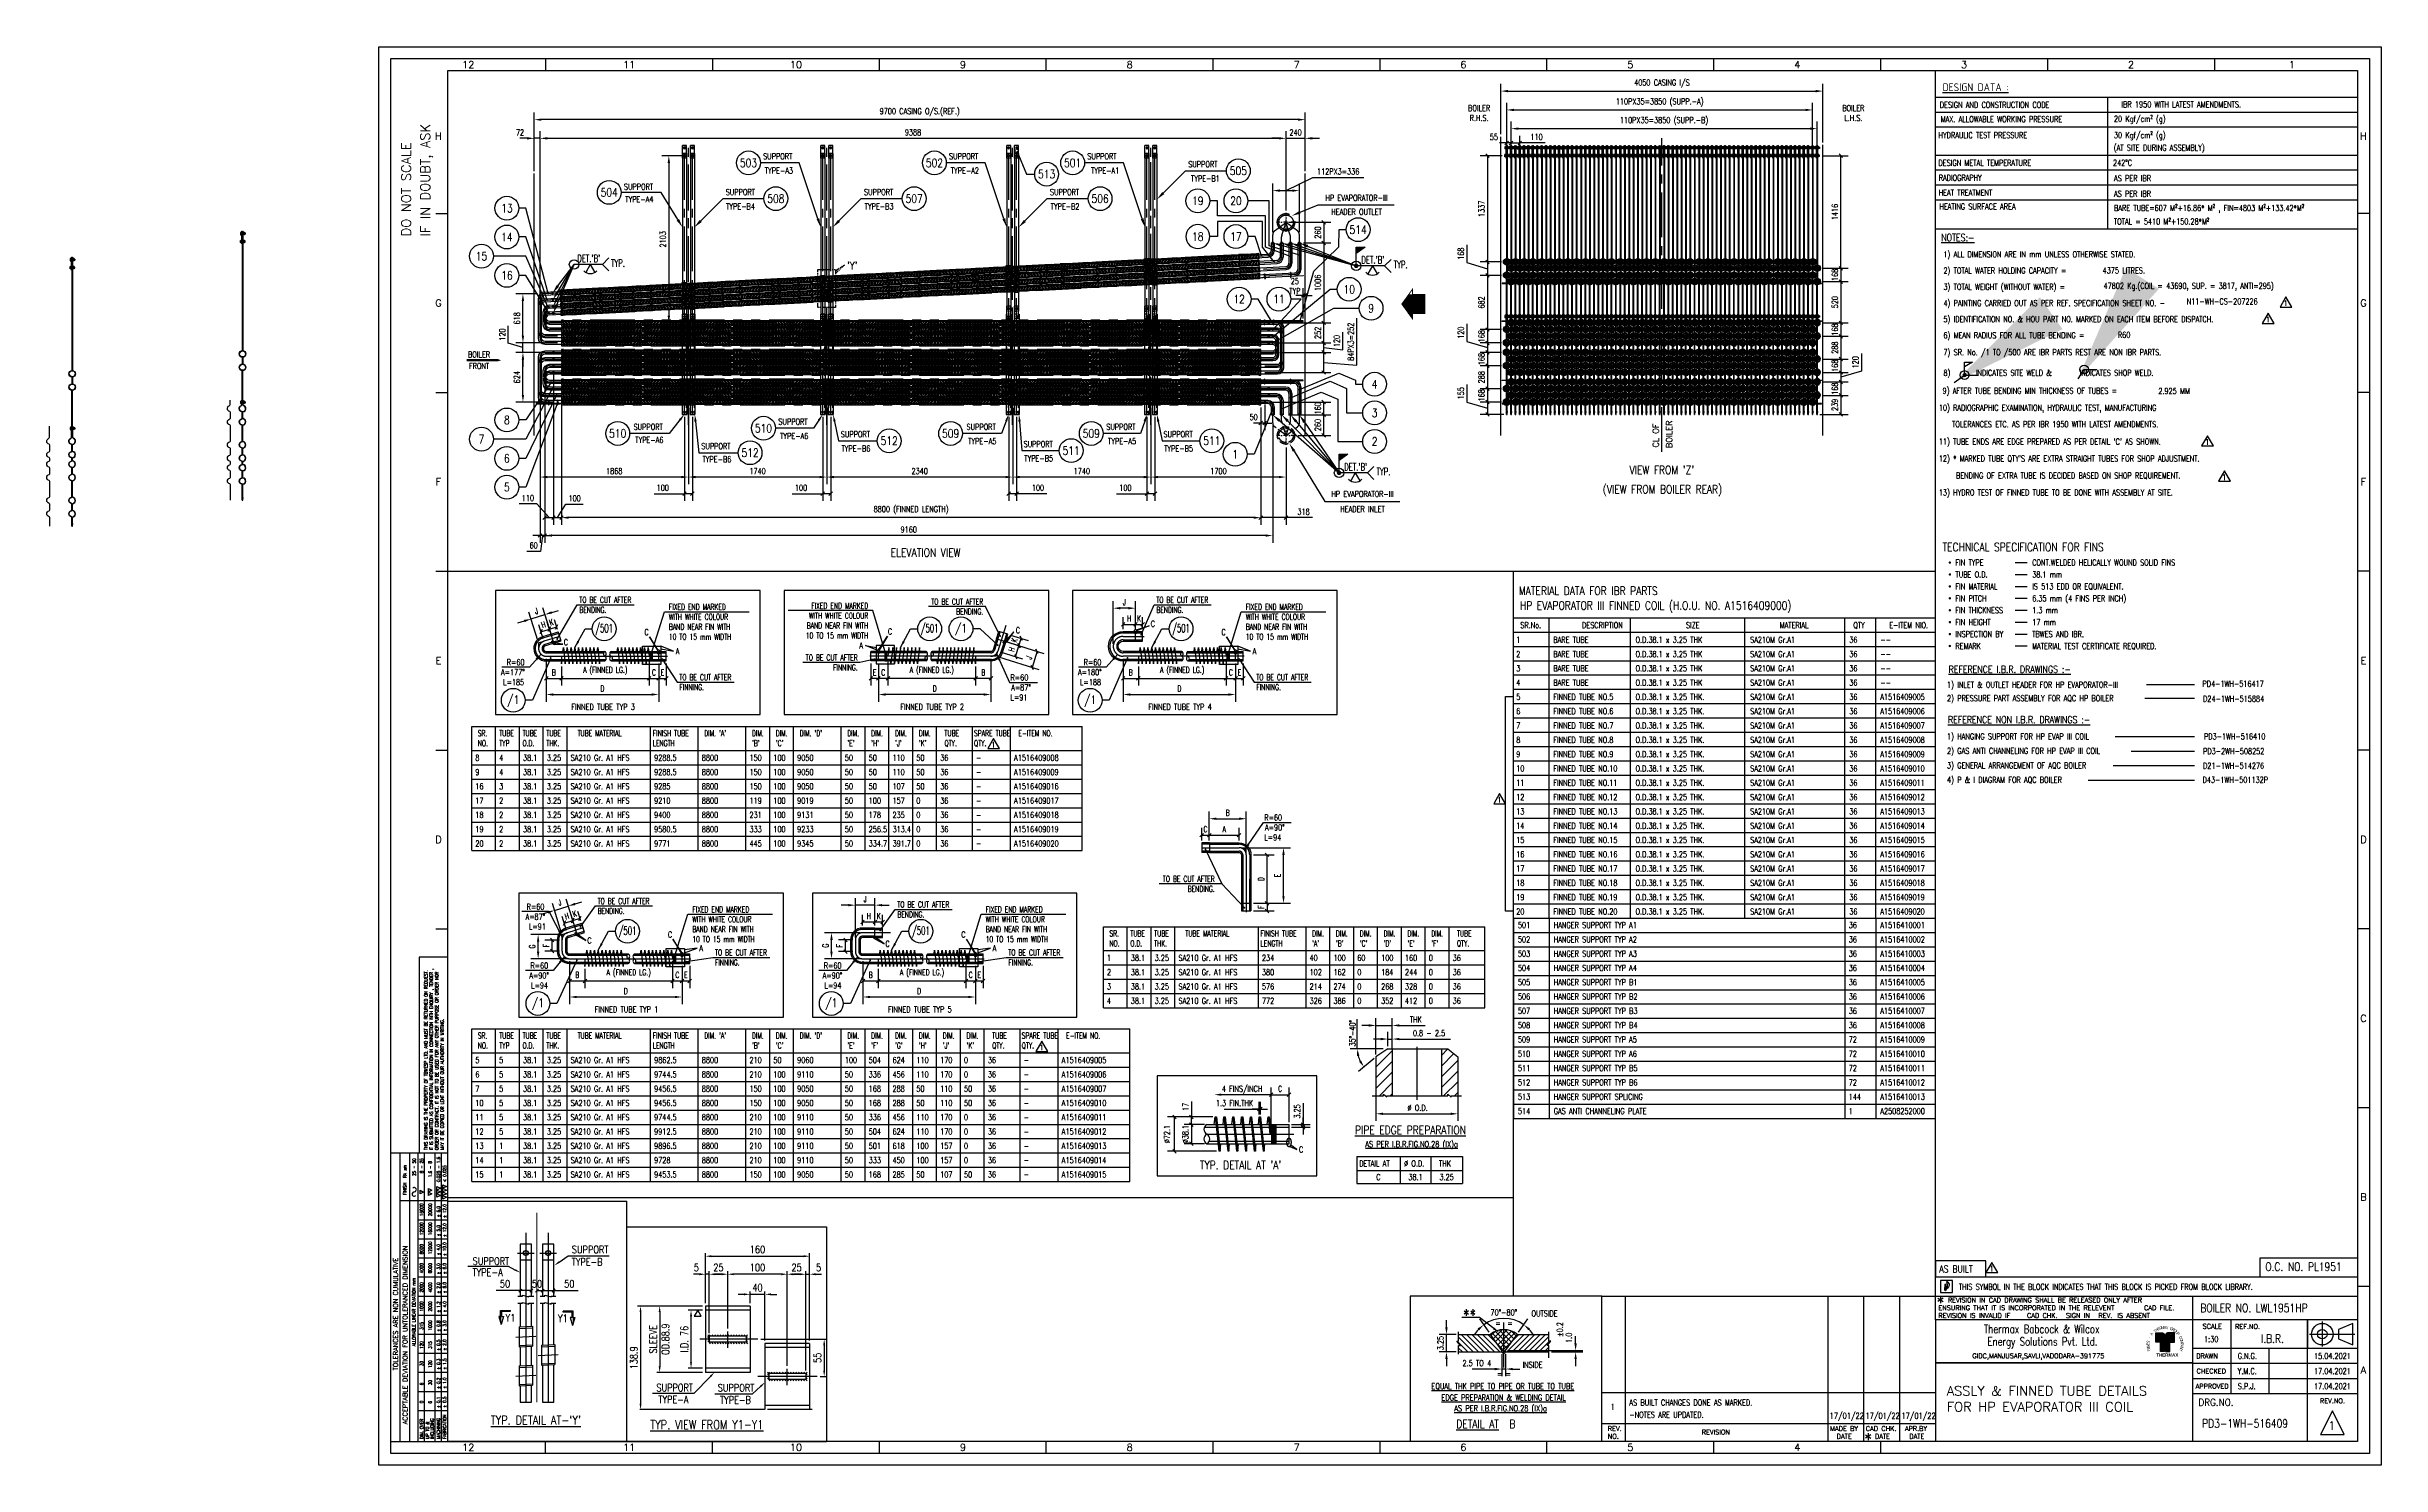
# Model space of a CAD drawing. Extents: x -4179 to 25200, y 0 to 17850.
import ezdxf
from ezdxf import colors
from ezdxf.entities.mleader import LeaderData, LeaderLine
from ezdxf.enums import TextEntityAlignment as Align
from ezdxf.math import Vec2, Vec3

# ---------------------------------------------------------------- set-up
doc = ezdxf.new("R2010")
doc.units = 0
doc.header["$LTSCALE"] = 450
doc.header["$MEASUREMENT"] = 0
for name, pattern in [('CEN1', [0.32, 0.12, -0.1, 0, -0.1]), ('CENTER', [2, 1.25, -0.25, 0.25, -0.25]), ('CENTLONG', [0.6, 0.5, -0.05, 0, -0.05]), ('CENTSHORT', [0.22, 0.12, -0.05, 0, -0.05]), ('DASHDOT', [1, 0.5, -0.25, 0, -0.25]), ('DASHED', [0.75, 0.5, -0.25]), ('HIDDEN', [0.375, 0.25, -0.125]), ('HIDSHORT', [0.18, 0.1, -0.08]), ('PHANTOM', [2.5, 1.25, -0.25, 0.25, -0.25, 0.25, -0.25]), ('PHANTOM2', [1.25, 0.625, -0.125, 0.125, -0.125, 0.125, -0.125]), ('RAJU1', [0.65, 0.5, -0.05, 0, -0.05, 0, -0.05])]:
    doc.linetypes.add(name, pattern=pattern)
for name, color, linetype in [('1', 7, 'Continuous'), ('4', 4, 'Continuous'), ('BORDER', 7, 'Continuous'), ('CEN', 1, 'CENTER'), ('DIM', 1, 'Continuous'), ('G', 3, 'Continuous'), ('HID', 6, 'PHANTOM'), ('HID1', 8, 'PHANTOM'), ('TEXT', 4, 'Continuous'), ('TEXT2', 7, 'Continuous'), ('Y', 2, 'HIDSHORT')]:
    doc.layers.add(name, color=color, linetype=linetype)
doc.styles.add('COMP21', font='ROMANC', dxfattribs={"height": 2})
doc.styles.add('COMP3', font='romanc', dxfattribs={"width": 0.9, "height": 3})
doc.styles.add('COMP4', font='ROMANC', dxfattribs={"height": 4})
doc.styles.add('dim30', font='ROMANS.shx', dxfattribs={"width": 0.8})
doc.styles.add('ROMANC', font='romanc', dxfattribs={"height": 43.75})
doc.styles.add('ROMAND', font='isocpeur.ttf')
doc.styles.add('ROMANS', font='romans.shx')
doc.styles.add('Romant', font='romant.shx')
doc.styles.add('ROMN25', font='romans.shx', dxfattribs={"width": 0.8})
doc.styles.add('SIMP15', font='ROMANS', dxfattribs={"width": 0.8, "height": 1.4})
doc.styles.add('SIMP2', font='romans.shx', dxfattribs={"height": 60})
doc.styles.add('SIMP21', font='romans.shx', dxfattribs={"width": 0.8, "height": 45})
doc.styles.add('SIMP25', font='romans.shx', dxfattribs={"width": 0.8, "height": 75})
doc.styles.add('simp25-1', font='romans.shx', dxfattribs={"width": 0.8, "height": 2.5})
doc.styles.add('SIMP25_1', font='romans.shx', dxfattribs={"width": 0.6})
doc.styles.add('SIMP3', font='ROMANS', dxfattribs={"height": 3})
doc.styles.add('SIMP35', font='romans.shx', dxfattribs={"width": 0.8, "height": 105})
doc.styles.add('simp35_1', font='romans.shx', dxfattribs={"width": 0.8, "height": 3.5})
doc.styles.add('SIMP4', font='romans.shx', dxfattribs={"height": 120})
doc.styles.get("Standard").update_dxf_attribs({"font": 'ROMANS.SHX'})
doc.styles.add('TLText', font='arialbd.ttf', dxfattribs={"width": 0.8, "height": 2.75})
doc.styles.add('TLText1', font='arial.ttf', dxfattribs={"width": 0.8, "height": 2.2})
doc.dimstyles.new('dim30', dxfattribs={"dimscale": 20, "dimtxt": 2.5, "dimasz": 2.5, "dimexe": 0.8, "dimexo": 1, "dimgap": 1, "dimtad": 1, "dimdec": 0, "dimzin": 12, "dimdsep": 46, "dimtxsty": 'dim30', "dimcen": 0, "dimclrd": 1, "dimclre": 1, "dimclrt": 7, "dimazin": 3, "dimtfac": 1, "dimtdec": 0, "dimtmove": 0, "dimatfit": 3, "dimfxl": 1, "dimtolj": 1, "dimtzin": 0, "dimarcsym": 0})
doc.dimstyles.get("Standard").update_dxf_attribs({"dimscale": 500.1, "dimtxt": 75, "dimasz": 0.18, "dimexe": 0.18, "dimexo": 0.0625, "dimgap": 0.075, "dimtad": 1, "dimdec": 0, "dimrnd": 0.5, "dimzin": 0, "dimdsep": 46, "dimtxsty": 'SIMP25', "dimcen": 0.09, "dimadec": 0, "dimazin": 0, "dimtfac": 1, "dimtdec": 0, "dimtmove": 1, "dimatfit": 3, "dimfxl": 1, "dimtolj": 1, "dimtzin": 0, "dimarcsym": 0})
doc.dimstyles.new('TLBNBS-BLK', dxfattribs={"dimscale": 16.67, "dimtxt": 0.18, "dimasz": 0.18, "dimexe": 0.18, "dimexo": 0.0625, "dimgap": 0.075, "dimtad": 1, "dimdec": 0, "dimrnd": 0.5, "dimzin": 0, "dimdsep": 46, "dimtxsty": 'SIMP25_1', "dimcen": 0.09, "dimadec": 0, "dimazin": 0, "dimtfac": 1, "dimtdec": 4, "dimtmove": 1, "dimatfit": 3, "dimfxl": 1, "dimtolj": 1, "dimtzin": 0, "dimarcsym": 0})
doc.dimstyles.new('TLBNBS1', dxfattribs={"dimscale": 16.67, "dimtxt": 2.5, "dimasz": 0.18, "dimexe": 0.18, "dimexo": 0.0625, "dimgap": 0.075, "dimtad": 1, "dimdec": 0, "dimzin": 0, "dimtxsty": 'simp25-1', "dimcen": 0.09, "dimadec": 0, "dimazin": 1, "dimtfac": 1, "dimtdec": 0, "dimtmove": 0, "dimatfit": 3, "dimfxl": 0.18, "dimtfill": 1, "dimtolj": 1, "dimtzin": 0, "dimarcsym": 1})
pattern_1 = [(45, (-7.58909, -1.62145), (-0.1325825, 0.1325825), [])]

# ---------------------------------------------------------------- blocks, each defined once
blk = doc.blocks.new('ShopWeld')
blk.add_hatch(color=256).paths.add_polyline_path([(19.1, 1.05, 1), (-19, 1.05, 1)])
blk = doc.blocks.new('Weld_Detail')
for p, q in [((11.92, 0), (14.65, 2.73)), ((11.92, 0), (14.65, -2.73)), ((6.83, 0), (4.89, -3.36)), ((6.83, 0), (8.77, -3.36))]:
    blk.add_line(p, q)
blk.add_lwpolyline([(11.92, 0), (0, 0)])
blk.add_circle((0, 0), 1.98)
blk.add_arc((6.83, 0), 3.88, 224.13373, 315.86627)
at = {"color": 7, "style": 'SIMP25', "width": 0.7}
for tag, p in [('2', (2.18, 1)), ('1', (15.71, -0.96))]:
    blk.add_attdef(tag, p, '', height=3, dxfattribs=at)
blk = doc.blocks.new('weld_DetailFlag')
h = blk.add_hatch(color=256)
h.dxf.hatch_style = 1
h.paths.add_polyline_path([(3.75, 7.77), (0, 7.77), (0, 5.11)])
blk.add_line((0, 0), (0, 7.77))
at = {"const_width": 0.949}
blk.add_lwpolyline([(0.47, 0, -1), (-0.47, 0, -1)], format="xyb", close=True, dxfattribs=at)
blk.add_lwpolyline([(0, 7.77), (3.75, 7.77), (0, 5.11)])
blk = doc.blocks.new('*D5')
at = {"layer": 'Defpoints', "color": 0, "transparency": 16777216}
for p in [(1814, 14003), (2089, 14003), (2089, 13379)]:
    blk.add_point(p, dxfattribs=at)
at = {"layer": 'DIM', "color": 0, "lineweight": -2, "transparency": 16777216}
for p, q in [((2058, 14003), (1724, 14003)), ((1814, 13469), (1814, 13913)), ((2058, 13379), (1724, 13379))]:
    blk.add_line(p, q, dxfattribs=at)
at = {"layer": 'DIM', "color": 0, "transparency": 16777216}
for points in [[(1799, 13913), (1829, 13913), (1814, 14003)], [(1799, 13469), (1829, 13469), (1814, 13379)]]:
    blk.add_solid(points, dxfattribs=at)
at = {"layer": 'DIM', "color": 0, "transparency": 16777216, "insert": (1739, 13691), "char_height": 75, "attachment_point": 5, "rotation": 90, "style": 'SIMP25'}
blk.add_mtext('\\A1;624', dxfattribs=at)
blk = doc.blocks.new('*D6')
at = {"layer": 'Defpoints', "color": 0, "transparency": 16777216}
for p in [(1814, 14123), (2089, 14123), (2089, 14003)]:
    blk.add_point(p, dxfattribs=at)
at = {"layer": 'DIM', "color": 0, "lineweight": -2, "transparency": 16777216}
for p, q in [((1630, 14118), (1630, 14339)), ((1814, 14063), (1630, 14118)), ((2058, 14123), (1724, 14123)), ((1814, 14213), (1814, 14303)), ((1814, 14003), (1814, 14123)), ((1814, 14003), (1814, 14123)), ((2058, 14003), (1724, 14003)), ((1814, 13913), (1814, 13823))]:
    blk.add_line(p, q, dxfattribs=at)
at = {"layer": 'DIM', "color": 0, "transparency": 16777216}
for points in [[(1799, 14213), (1829, 14213), (1814, 14123)], [(1799, 13913), (1829, 13913), (1814, 14003)]]:
    blk.add_solid(points, dxfattribs=at)
at = {"layer": 'DIM', "color": 0, "transparency": 16777216, "insert": (1555, 14228), "char_height": 75, "attachment_point": 5, "rotation": 90, "style": 'SIMP25'}
blk.add_mtext('\\A1;120', dxfattribs=at)
blk = doc.blocks.new('_Oblique')
at = {"color": 0, "linetype": 'ByBlock', "lineweight": -2}
blk.add_line((-0.25, -0.25), (0.25, 0.25), dxfattribs=at)
blk = doc.blocks.new('*D7')
at = {"layer": 'Defpoints', "color": 0, "transparency": 16777216}
for p in [(11309, 14123), (11892, 14123), (11309, 14003)]:
    blk.add_point(p, dxfattribs=at)
at = {"layer": 'DIM', "color": 0, "lineweight": -2, "transparency": 16777216}
for p, q in [((11340, 14123), (11982, 14123)), ((11892, 14003), (11892, 14123)), ((12131, 14035), (12131, 14256)), ((11340, 14003), (11982, 14003)), ((11892, 14063), (12131, 14035))]:
    blk.add_line(p, q, dxfattribs=at)
at = {"layer": 'DIM', "color": 0, "lineweight": -2, "transparency": 16777216, "xscale": 90.018, "yscale": 90.018, "zscale": 90.018}
for p, rotation in [((11892, 14123), 90), ((11892, 14003), 270)]:
    blk.add_blockref('_Oblique', p, dxfattribs=dict(at, rotation=rotation))
at = {"layer": 'DIM', "color": 0, "transparency": 16777216, "insert": (12056, 14146), "char_height": 75, "attachment_point": 5, "rotation": 90, "style": 'SIMP25'}
blk.add_mtext('\\A1;120', dxfattribs=at)
blk = doc.blocks.new('*D8')
at = {"layer": 'Defpoints', "color": 0, "transparency": 16777216}
for p in [(11309, 14003), (11892, 14003), (11309, 13751)]:
    blk.add_point(p, dxfattribs=at)
at = {"layer": 'DIM', "color": 0, "lineweight": -2, "transparency": 16777216}
for p, q in [((12307, 13841), (12307, 14433)), ((11340, 14003), (11982, 14003)), ((11892, 13751), (11892, 14003)), ((11892, 13877), (12307, 13841)), ((11340, 13751), (11982, 13751))]:
    blk.add_line(p, q, dxfattribs=at)
at = {"layer": 'DIM', "color": 0, "lineweight": -2, "transparency": 16777216, "xscale": 90.018, "yscale": 90.018, "zscale": 90.018}
for p, rotation in [((11892, 14003), 90), ((11892, 13751), 270)]:
    blk.add_blockref('_Oblique', p, dxfattribs=dict(at, rotation=rotation))
at = {"layer": 'DIM', "color": 0, "transparency": 16777216, "insert": (12232, 14137), "char_height": 75, "attachment_point": 5, "rotation": 90, "style": 'SIMP25'}
blk.add_mtext('\\A1;84PX3=252', dxfattribs=at)
blk = doc.blocks.new('*D9')
at = {"layer": 'Defpoints', "color": 0, "transparency": 16777216}
for p in [(11099, 13343), (11417, 12839), (11099, 11924)]:
    blk.add_point(p, dxfattribs=at)
at = {"layer": 'DIM', "color": 0, "lineweight": -2, "transparency": 16777216}
for p, q in [((11099, 13312), (11099, 11834)), ((11417, 12808), (11417, 11834)), ((11417, 11924), (11099, 11924)), ((11751, 11924), (11417, 11924))]:
    blk.add_line(p, q, dxfattribs=at)
at = {"layer": 'DIM', "color": 0, "lineweight": -2, "transparency": 16777216, "xscale": 90.018, "yscale": 90.018, "zscale": 90.018, "rotation": 180}
blk.add_blockref('_Oblique', (11099, 11924), dxfattribs=at)
at = {"layer": 'DIM', "color": 0, "lineweight": -2, "transparency": 16777216, "xscale": 90.018, "yscale": 90.018, "zscale": 90.018}
blk.add_blockref('_Oblique', (11417, 11924), dxfattribs=at)
at = {"layer": 'DIM', "color": 0, "transparency": 16777216, "insert": (11637, 11999), "char_height": 75, "attachment_point": 5, "style": 'SIMP25'}
blk.add_mtext('\\A1;318', dxfattribs=at)
blk = doc.blocks.new('*D10')
at = {"layer": 'Defpoints', "color": 0, "transparency": 16777216}
for p in [(2299, 13379), (11099, 13343), (2299, 11924)]:
    blk.add_point(p, dxfattribs=at)
at = {"layer": 'DIM', "color": 0, "lineweight": -2, "transparency": 16777216}
for p, q in [((2299, 13348), (2299, 11834)), ((11099, 13312), (11099, 11834)), ((11009, 11924), (2389, 11924))]:
    blk.add_line(p, q, dxfattribs=at)
at = {"layer": 'DIM', "color": 0, "transparency": 16777216}
for points in [[(2389, 11939), (2389, 11909), (2299, 11924)], [(11009, 11939), (11009, 11909), (11099, 11924)]]:
    blk.add_solid(points, dxfattribs=at)
at = {"layer": 'DIM', "color": 0, "transparency": 16777216, "insert": (6699, 12019), "char_height": 75, "attachment_point": 5, "style": 'SIMP25'}
blk.add_mtext('\\A1;8800 (FINNED LENGTH)', dxfattribs=at)
blk = doc.blocks.new('*D11')
at = {"layer": 'Defpoints', "color": 0, "transparency": 16777216}
for p in [(2089, 13607), (11249, 13115), (2089, 11699)]:
    blk.add_point(p, dxfattribs=at)
at = {"layer": 'DIM', "color": 0, "lineweight": -2, "transparency": 16777216}
for p, q in [((2089, 13576), (2089, 11609)), ((11249, 13084), (11249, 11609)), ((11159, 11699), (2179, 11699))]:
    blk.add_line(p, q, dxfattribs=at)
at = {"layer": 'DIM', "color": 0, "transparency": 16777216}
for points in [[(2179, 11714), (2179, 11684), (2089, 11699)], [(11159, 11714), (11159, 11684), (11249, 11699)]]:
    blk.add_solid(points, dxfattribs=at)
at = {"layer": 'DIM', "color": 0, "transparency": 16777216, "insert": (6669, 11774), "char_height": 75, "attachment_point": 5, "style": 'SIMP25'}
blk.add_mtext('\\A1;9160', dxfattribs=at)
blk = doc.blocks.new('*D12')
at = {"layer": 'Defpoints', "color": 0, "transparency": 16777216}
for p in [(2089, 13607), (2029, 13439), (2029, 11699)]:
    blk.add_point(p, dxfattribs=at)
at = {"layer": 'DIM', "color": 0, "lineweight": -2, "transparency": 16777216}
for p, q in [((2089, 13576), (2089, 11609)), ((2029, 13408), (2029, 11609)), ((2033, 11500), (1864, 11500)), ((2029, 11699), (1939, 11699)), ((2089, 11699), (2029, 11699)), ((2089, 11699), (2029, 11699)), ((2059, 11699), (2033, 11500)), ((2089, 11699), (2179, 11699))]:
    blk.add_line(p, q, dxfattribs=at)
at = {"layer": 'DIM', "color": 0, "lineweight": -2, "transparency": 16777216, "xscale": 90.018, "yscale": 90.018, "zscale": 90.018}
blk.add_blockref('_Oblique', (2029, 11699), dxfattribs=at)
at = {"layer": 'DIM', "color": 0, "lineweight": -2, "transparency": 16777216, "xscale": 90.018, "yscale": 90.018, "zscale": 90.018, "rotation": 180}
blk.add_blockref('_Oblique', (2089, 11699), dxfattribs=at)
at = {"layer": 'DIM', "color": 0, "transparency": 16777216, "insert": (1949, 11575), "char_height": 75, "attachment_point": 5, "style": 'SIMP25'}
blk.add_mtext('\\A1;60', dxfattribs=at)
blk = doc.blocks.new('*D13')
at = {"layer": 'Defpoints', "color": 0, "transparency": 16777216}
for p in [(2089, 13607), (2199, 13751), (2199, 11924)]:
    blk.add_point(p, dxfattribs=at)
at = {"layer": 'DIM', "color": 0, "lineweight": -2, "transparency": 16777216}
for p, q in [((2089, 13576), (2089, 11834)), ((2199, 13720), (2199, 11834)), ((1987, 12096), (1766, 12096)), ((2144, 11924), (1987, 12096)), ((2089, 11924), (2199, 11924))]:
    blk.add_line(p, q, dxfattribs=at)
at = {"layer": 'DIM', "color": 0, "lineweight": -2, "transparency": 16777216, "xscale": 90.018, "yscale": 90.018, "zscale": 90.018, "rotation": 180}
blk.add_blockref('_Oblique', (2089, 11924), dxfattribs=at)
at = {"layer": 'DIM', "color": 0, "lineweight": -2, "transparency": 16777216, "xscale": 90.018, "yscale": 90.018, "zscale": 90.018}
blk.add_blockref('_Oblique', (2199, 11924), dxfattribs=at)
at = {"layer": 'DIM', "color": 0, "transparency": 16777216, "insert": (1876, 12171), "char_height": 75, "attachment_point": 5, "style": 'SIMP25'}
blk.add_mtext('\\A1;110', dxfattribs=at)
blk = doc.blocks.new('*D14')
at = {"layer": 'Defpoints', "color": 0, "transparency": 16777216}
for p in [(2199, 13751), (2299, 13463), (2299, 11924)]:
    blk.add_point(p, dxfattribs=at)
at = {"layer": 'DIM', "color": 0, "lineweight": -2, "transparency": 16777216}
for p, q in [((2199, 13720), (2199, 11834)), ((2299, 13432), (2299, 11834)), ((2249, 11924), (2354, 12092)), ((2354, 12092), (2574, 12092)), ((2199, 11924), (2299, 11924))]:
    blk.add_line(p, q, dxfattribs=at)
at = {"layer": 'DIM', "color": 0, "lineweight": -2, "transparency": 16777216, "xscale": 90.018, "yscale": 90.018, "zscale": 90.018, "rotation": 180}
blk.add_blockref('_Oblique', (2199, 11924), dxfattribs=at)
at = {"layer": 'DIM', "color": 0, "lineweight": -2, "transparency": 16777216, "xscale": 90.018, "yscale": 90.018, "zscale": 90.018}
blk.add_blockref('_Oblique', (2299, 11924), dxfattribs=at)
at = {"layer": 'DIM', "color": 0, "transparency": 16777216, "insert": (2464, 12167), "char_height": 75, "attachment_point": 5, "style": 'SIMP25'}
blk.add_mtext('\\A1;100', dxfattribs=at)
blk = doc.blocks.new('*D15')
at = {"layer": 'Defpoints', "color": 0, "transparency": 16777216}
for p in [(11417, 13219), (11536, 12959), (11892, 13219)]:
    blk.add_point(p, dxfattribs=at)
at = {"layer": 'DIM', "color": 0, "lineweight": -2, "transparency": 16777216}
for p, q in [((11448, 13219), (11982, 13219)), ((11568, 12959), (11982, 12959)), ((11892, 12959), (11892, 13219))]:
    blk.add_line(p, q, dxfattribs=at)
at = {"layer": 'DIM', "color": 0, "lineweight": -2, "transparency": 16777216, "xscale": 90.018, "yscale": 90.018, "zscale": 90.018}
for p, rotation in [((11892, 13219), 90), ((11892, 12959), 270)]:
    blk.add_blockref('_Oblique', p, dxfattribs=dict(at, rotation=rotation))
at = {"layer": 'DIM', "color": 0, "transparency": 16777216, "insert": (11817, 13089), "char_height": 75, "attachment_point": 5, "rotation": 90, "style": 'SIMP25'}
blk.add_mtext('\\A1;260', dxfattribs=at)
blk = doc.blocks.new('*D16')
at = {"layer": 'Defpoints', "color": 0, "transparency": 16777216}
for p in [(11189, 13379), (11892, 13379), (11417, 13219)]:
    blk.add_point(p, dxfattribs=at)
at = {"layer": 'DIM', "color": 0, "lineweight": -2, "transparency": 16777216}
for p, q in [((11220, 13379), (11982, 13379)), ((11892, 13219), (11892, 13379)), ((11448, 13219), (11982, 13219))]:
    blk.add_line(p, q, dxfattribs=at)
at = {"layer": 'DIM', "color": 0, "lineweight": -2, "transparency": 16777216, "xscale": 90.018, "yscale": 90.018, "zscale": 90.018}
for p, rotation in [((11892, 13379), 90), ((11892, 13219), 270)]:
    blk.add_blockref('_Oblique', p, dxfattribs=dict(at, rotation=rotation))
at = {"layer": 'DIM', "color": 0, "transparency": 16777216, "insert": (11817, 13299), "char_height": 75, "attachment_point": 5, "rotation": 90, "style": 'SIMP25'}
blk.add_mtext('\\A1;160', dxfattribs=at)
blk = doc.blocks.new('*D17')
at = {"layer": 'Defpoints', "color": 0, "transparency": 16777216}
for p in [(1814, 14741), (2029, 14741), (2089, 14123)]:
    blk.add_point(p, dxfattribs=at)
at = {"layer": 'DIM', "color": 0, "lineweight": -2, "transparency": 16777216}
for p, q in [((1998, 14741), (1724, 14741)), ((1814, 14213), (1814, 14651)), ((2058, 14123), (1724, 14123))]:
    blk.add_line(p, q, dxfattribs=at)
at = {"layer": 'DIM', "color": 0, "transparency": 16777216}
for points in [[(1799, 14651), (1829, 14651), (1814, 14741)], [(1799, 14213), (1829, 14213), (1814, 14123)]]:
    blk.add_solid(points, dxfattribs=at)
at = {"layer": 'DIM', "color": 0, "transparency": 16777216, "insert": (1739, 14432), "char_height": 75, "attachment_point": 5, "rotation": 90, "style": 'SIMP25'}
blk.add_mtext('\\A1;618', dxfattribs=at)
blk = doc.blocks.new('*D18')
at = {"layer": 'Defpoints', "color": 0, "transparency": 16777216}
for p in [(11417, 15641), (11604, 15381), (11892, 15381)]:
    blk.add_point(p, dxfattribs=at)
at = {"layer": 'DIM', "color": 0, "lineweight": -2, "transparency": 16777216}
for p, q in [((11448, 15641), (11982, 15641)), ((11892, 15641), (11892, 15381)), ((11635, 15381), (11982, 15381))]:
    blk.add_line(p, q, dxfattribs=at)
at = {"layer": 'DIM', "color": 0, "lineweight": -2, "transparency": 16777216, "xscale": 90.018, "yscale": 90.018, "zscale": 90.018}
for p, rotation in [((11892, 15641), 90), ((11892, 15381), 270)]:
    blk.add_blockref('_Oblique', p, dxfattribs=dict(at, rotation=rotation))
at = {"layer": 'DIM', "color": 0, "transparency": 16777216, "insert": (11817, 15511), "char_height": 75, "attachment_point": 5, "rotation": 90, "style": 'SIMP25'}
blk.add_mtext('\\A1;260', dxfattribs=at)
blk = doc.blocks.new('*D19')
at = {"layer": 'Defpoints', "color": 0, "transparency": 16777216}
for p in [(11604, 15381), (11309, 14375), (11892, 14375)]:
    blk.add_point(p, dxfattribs=at)
at = {"layer": 'DIM', "color": 0, "lineweight": -2, "transparency": 16777216}
for p, q in [((11635, 15381), (11982, 15381)), ((11892, 15381), (11892, 14375)), ((11340, 14375), (11982, 14375))]:
    blk.add_line(p, q, dxfattribs=at)
at = {"layer": 'DIM', "color": 0, "lineweight": -2, "transparency": 16777216, "xscale": 90.018, "yscale": 90.018, "zscale": 90.018}
for p, rotation in [((11892, 15381), 90), ((11892, 14375), 270)]:
    blk.add_blockref('_Oblique', p, dxfattribs=dict(at, rotation=rotation))
at = {"layer": 'DIM', "color": 0, "transparency": 16777216, "insert": (11817, 14878), "char_height": 75, "attachment_point": 5, "rotation": 90, "style": 'SIMP25'}
blk.add_mtext('\\A1;1006', dxfattribs=at)
blk = doc.blocks.new('*D20')
at = {"layer": 'Defpoints', "color": 0, "transparency": 16777216}
for p in [(11585, 16039), (11249, 15484), (11585, 15484)]:
    blk.add_point(p, dxfattribs=at)
at = {"layer": 'DIM', "color": 0, "lineweight": -2, "transparency": 16777216}
for p, q in [((11417, 16039), (11753, 16205)), ((11753, 16205), (12394, 16205)), ((11249, 15516), (11249, 16129)), ((11339, 16039), (11495, 16039)), ((11585, 15516), (11585, 16129))]:
    blk.add_line(p, q, dxfattribs=at)
at = {"layer": 'DIM', "color": 0, "transparency": 16777216}
for points in [[(11339, 16054), (11339, 16024), (11249, 16039)], [(11495, 16054), (11495, 16024), (11585, 16039)]]:
    blk.add_solid(points, dxfattribs=at)
at = {"layer": 'DIM', "color": 0, "transparency": 16777216, "insert": (12073, 16280), "char_height": 75, "attachment_point": 5, "style": 'SIMP25'}
blk.add_mtext('\\A1;112PX3=336', dxfattribs=at)
blk = doc.blocks.new('SupBlk')
at = {"color": 1, "linetype": 'CENTER'}
for p, q in [((-10, 0), (10, 0)), ((0, 12), (0, -12))]:
    blk.add_line(p, q, dxfattribs=at)
at = {"color": 30}
blk.add_lwpolyline([(0, 12), (-10, 6), (-10, -6), (0, -12), (10, -6), (10, 6)], close=True, dxfattribs=at)
blk.add_circle((0, 0), 10.4, dxfattribs=at)
at = {"color": 2, "linetype": 'HIDDEN'}
for radius in [6, 5]:
    blk.add_circle((0, 0), radius, dxfattribs=at)
blk = doc.blocks.new('*D21')
at = {"layer": 'Defpoints', "color": 0, "transparency": 16777216}
for p in [(1957, 16932), (1957, 16254), (11657, 16254)]:
    blk.add_point(p, dxfattribs=at)
at = {"layer": 'DIM', "color": 0, "lineweight": -2, "transparency": 16777216}
for p, q in [((1957, 16285), (1957, 17022)), ((11567, 16932), (2047, 16932)), ((11657, 16285), (11657, 17022))]:
    blk.add_line(p, q, dxfattribs=at)
at = {"layer": 'DIM', "color": 0, "transparency": 16777216}
for points in [[(2047, 16947), (2047, 16917), (1957, 16932)], [(11567, 16947), (11567, 16917), (11657, 16932)]]:
    blk.add_solid(points, dxfattribs=at)
at = {"layer": 'DIM', "color": 0, "transparency": 16777216, "insert": (6807, 17026), "char_height": 75, "attachment_point": 5, "style": 'SIMP25'}
blk.add_mtext('\\A1;9700 CASING O/S.(REF.)', dxfattribs=at)
blk = doc.blocks.new('Z-Arrow')
h = blk.add_hatch()
h.set_pattern_fill('ANSI31,_O', color=1, scale=3.666667, angle=135)
h.set_pattern_definition([(7e-15, (248.19347, -478.4879), (1e-16, -0.45833333), [])])
h.paths.add_polyline_path([(0.3, 0), (5.9, -7.7), (5.9, -4.9), (12.5, -4.9), (12.5, 5), (3.9, 5)])
h.paths.add_polyline_path([(4.8, -3.5), (9.9, -3.5), (9.9, 3.1), (4.8, 3.1)], flags=24)
at = {"const_width": 0.481}
blk.add_lwpolyline([(12.5, -4.9), (12.5, 5), (5.9, 5), (5.9, 7.7), (0.3, 0), (5.9, -7.7), (5.9, -4.9)], close=True, dxfattribs=at)
at = {"layer": '4', "style": 'ROMANC'}
blk.add_text('Z', height=4.4, dxfattribs=at).set_placement((5.3, -2.4))
blk = doc.blocks.new('*D23')
at = {"layer": 'Defpoints', "color": 0, "transparency": 16777216}
for p in [(18044, 17054), (14194, 16508), (18044, 16508)]:
    blk.add_point(p, dxfattribs=at)
at = {"layer": 'DIM', "color": 0, "lineweight": -2, "transparency": 16777216}
for p, q in [((14194, 16539), (14194, 17144)), ((14284, 17054), (17954, 17054)), ((18044, 16539), (18044, 17144))]:
    blk.add_line(p, q, dxfattribs=at)
at = {"layer": 'DIM', "color": 0, "transparency": 16777216}
for points in [[(14284, 17069), (14284, 17039), (14194, 17054)], [(17954, 17069), (17954, 17039), (18044, 17054)]]:
    blk.add_solid(points, dxfattribs=at)
at = {"layer": 'DIM', "color": 0, "transparency": 16777216, "insert": (16119, 17149), "char_height": 75, "attachment_point": 5, "style": 'SIMP25'}
blk.add_mtext('\\A1;110PX35=3850 (SUPP.-A)', dxfattribs=at)
blk = doc.blocks.new('*D24')
at = {"layer": 'Defpoints', "color": 0, "transparency": 16777216}
for p in [(18099, 16819), (14249, 16508), (18099, 16508)]:
    blk.add_point(p, dxfattribs=at)
at = {"layer": 'DIM', "color": 0, "lineweight": -2, "transparency": 16777216}
for p, q in [((14249, 16539), (14249, 16909)), ((14339, 16819), (18009, 16819)), ((18099, 16539), (18099, 16909))]:
    blk.add_line(p, q, dxfattribs=at)
at = {"layer": 'DIM', "color": 0, "transparency": 16777216}
for points in [[(14339, 16834), (14339, 16804), (14249, 16819)], [(18009, 16834), (18009, 16804), (18099, 16819)]]:
    blk.add_solid(points, dxfattribs=at)
at = {"layer": 'DIM', "color": 0, "transparency": 16777216, "insert": (16174, 16914), "char_height": 75, "attachment_point": 5, "style": 'SIMP25'}
blk.add_mtext('\\A1;110PX35=3850 (SUPP.-B)', dxfattribs=at)
blk = doc.blocks.new('*D25')
at = {"layer": 'Defpoints', "color": 0, "transparency": 16777216}
for p in [(14194, 16639), (14194, 16508), (14249, 16508)]:
    blk.add_point(p, dxfattribs=at)
at = {"layer": 'DIM', "color": 0, "lineweight": -2, "transparency": 16777216}
for p, q in [((14194, 16639), (14104, 16639)), ((14194, 16539), (14194, 16729)), ((14249, 16639), (14194, 16639)), ((14249, 16539), (14249, 16729)), ((14249, 16639), (14339, 16639))]:
    blk.add_line(p, q, dxfattribs=at)
at = {"layer": 'DIM', "color": 0, "lineweight": -2, "transparency": 16777216, "xscale": 90.018, "yscale": 90.018, "zscale": 90.018}
blk.add_blockref('_Oblique', (14194, 16639), dxfattribs=at)
at = {"layer": 'DIM', "color": 0, "lineweight": -2, "transparency": 16777216, "xscale": 90.018, "yscale": 90.018, "zscale": 90.018, "rotation": 180}
blk.add_blockref('_Oblique', (14249, 16639), dxfattribs=at)
at = {"layer": 'DIM', "color": 0, "transparency": 16777216, "insert": (14033, 16714), "char_height": 75, "attachment_point": 5, "style": 'SIMP25'}
blk.add_mtext('\\A1;55', dxfattribs=at)
blk = doc.blocks.new('*D26')
at = {"layer": 'Defpoints', "color": 0, "transparency": 16777216}
for p in [(14249, 16508), (14359, 16639), (14359, 16508)]:
    blk.add_point(p, dxfattribs=at)
at = {"layer": 'DIM', "color": 0, "lineweight": -2, "transparency": 16777216}
for p, q in [((14249, 16539), (14249, 16729)), ((14249, 16639), (14359, 16639)), ((14359, 16539), (14359, 16729)), ((14679, 16639), (14359, 16639))]:
    blk.add_line(p, q, dxfattribs=at)
at = {"layer": 'DIM', "color": 0, "lineweight": -2, "transparency": 16777216, "xscale": 90.018, "yscale": 90.018, "zscale": 90.018, "rotation": 180}
blk.add_blockref('_Oblique', (14249, 16639), dxfattribs=at)
at = {"layer": 'DIM', "color": 0, "lineweight": -2, "transparency": 16777216, "xscale": 90.018, "yscale": 90.018, "zscale": 90.018}
blk.add_blockref('_Oblique', (14359, 16639), dxfattribs=at)
at = {"layer": 'DIM', "color": 0, "transparency": 16777216, "insert": (14569, 16714), "char_height": 75, "attachment_point": 5, "style": 'SIMP25'}
blk.add_mtext('\\A1;110', dxfattribs=at)
blk = doc.blocks.new('*D27')
at = {"layer": 'Defpoints', "color": 0, "transparency": 16777216}
for p in [(18132, 16478), (18399, 16478), (18135, 15062)]:
    blk.add_point(p, dxfattribs=at)
at = {"layer": 'DIM', "color": 0, "lineweight": -2, "transparency": 16777216}
for p, q in [((18163, 16478), (18489, 16478)), ((18399, 15062), (18399, 16478)), ((18166, 15062), (18489, 15062))]:
    blk.add_line(p, q, dxfattribs=at)
at = {"layer": 'DIM', "color": 0, "lineweight": -2, "transparency": 16777216, "xscale": 90.018, "yscale": 90.018, "zscale": 90.018}
for p, rotation in [((18399, 16478), 90), ((18399, 15062), 270)]:
    blk.add_blockref('_Oblique', p, dxfattribs=dict(at, rotation=rotation))
at = {"layer": 'DIM', "color": 0, "transparency": 16777216, "insert": (18324, 15770), "char_height": 75, "attachment_point": 5, "rotation": 90, "style": 'SIMP25'}
blk.add_mtext('\\A1;1416', dxfattribs=at)
blk = doc.blocks.new('cb0110')
at = {"color": 1, "linetype": 'CEN1'}
for p, q in [((-0.6, 0), (0.6, 0)), ((0, 0.6), (0, -0.6))]:
    blk.add_line(p, q, dxfattribs=at)
at = {"color": 0, "linetype": 'ByBlock'}
blk.add_circle((0, 0), 0.5, dxfattribs=at)
blk = doc.blocks.new('NNOTE1')
blk.add_lwpolyline([(82, 0), (82, 12), (0, 12)])
at = {"color": 7, "style": 'SIMP2', "width": 0.8}
blk.add_text('THIS DRAWING IS THE PROPERTY OF TBWESP LTD. AND MUST BE RETURNED ON REQUEST.', height=1.4, dxfattribs=at).set_placement((1.11, 8.54))
at = {"color": 1, "style": 'SIMP2', "width": 0.8}
for s, p in [('ORDER OR CONTRACT. IT IS NOT TO BE USED FOR ANY OTHER PURPOSE OR ORDER NOR', (1.11, 4.01)), ('IT IS SUBMITTED AS CONFIDENTIAL INFORMATION IN CONNECTION WITH ENQUIRY , TENDER ,', (1.11, 6.28)), ('MAY IT BE COPIED OR LENT WITHOUT OUR AUTHORITY IN WRITING.', (1.11, 1.74))]:
    blk.add_text(s, height=1.4, dxfattribs=at).set_placement(p)
blk = doc.blocks.new('NALT')
for p, q in [((-130, 0), (-130, 7.5)), ((-45, 0), (-45, 7.5)), ((-30, 0), (-30, 7.5)), ((-15, 0), (-15, 7.5))]:
    blk.add_line(p, q)
blk.add_lwpolyline([(-140, 0), (-140, 7.5), (0, 7.5), (0, 0)])
for s, height, style, p in [('REV.', 2, 'SIMP21', (-137.47, 4.39)), ('NO.', 2, 'SIMP21', (-137.47, 1.15)), ('REVISION', 2, 'SIMP21', (-98.09, 2.91)), ('MADE BY', 2, 'SIMP21', (-44.22, 4.39)), ('DATE', 2, 'SIMP21', (-41.48, 1.15)), ('*', 5, 'COMP21', (-29.94, -1.54)), ('CAD CHK.', 2, 'SIMP21', (-29.22, 4.39)), ('DATE', 2, 'SIMP21', (-25.42, 1.15)), ('APR.BY', 2, 'SIMP21', (-12.85, 4.39)), ('DATE', 2, 'SIMP21', (-11, 1.15))]:
    blk.add_text(s, height=height, dxfattribs=dict(style=style)).set_placement(p)
blk = doc.blocks.new('TOLTBL')
at = {"color": 1}
for p, q in [((-121.09, 24), (0, 24)), ((-121.09, 24), (-121.09, 0)), ((-121.09, 20), (0, 20)), ((-20.09, 20), (-20.09, 0)), ((0, 24), (0, 0)), ((-121.09, 16), (0, 16)), ((-121.09, 12.46), (0, 12.46)), ((-108.09, 12.46), (-108.09, 0)), ((-100.09, 12.46), (-100.09, 0)), ((-92.09, 12.46), (-92.09, 0)), ((-84.09, 12.46), (-84.09, 0)), ((-76.09, 12.46), (-76.09, 0)), ((-68.09, 12.46), (-68.09, 0)), ((-60.09, 12.46), (-60.09, 0)), ((-52.09, 12.46), (-52.09, 0)), ((-44.09, 12.46), (-44.09, 0)), ((-36.09, 12.46), (-36.09, 0)), ((-28.09, 12.46), (-28.09, 0)), ((-121.09, 9.76), (0, 9.76)), ((-121.09, 5.41), (0, 5.41)), ((-121.09, 2.7), (0, 2.7))]:
    blk.add_line(p, q, dxfattribs=at)
for points in [[(-16.47, 10.18), (-17.22, 11.68), (-15.72, 11.68), (-16.47, 10.18)], [(-6.29, 17.77), (-6.29, 18.37)], [(-18.66, 0.58), (-19.41, 2.08), (-17.91, 2.08), (-18.66, 0.58)], [(-17.88, 3.1), (-18.63, 4.6), (-17.13, 4.6), (-17.88, 3.1)], [(-17.23, 6.68), (-17.98, 8.18), (-16.48, 8.18), (-17.23, 6.68)], [(-17.16, 0.58), (-17.91, 2.08), (-16.41, 2.08), (-17.16, 0.58)], [(-16.38, 3.1), (-17.13, 4.6), (-15.63, 4.6), (-16.38, 3.1)], [(-15.73, 6.68), (-16.48, 8.18), (-14.98, 8.18), (-15.73, 6.68)], [(-15.66, 0.58), (-16.41, 2.08), (-14.91, 2.08), (-15.66, 0.58)], [(-14.88, 3.1), (-15.63, 4.6), (-14.13, 4.6), (-14.88, 3.1)], [(-14.16, 0.58), (-14.91, 2.08), (-13.41, 2.08), (-14.16, 0.58)]]:
    blk.add_lwpolyline(points, dxfattribs=at)
for points in [[(-7.02, 17.91, -1), (-7.5, 17.63, 0)], [(-7.02, 18.32), (-7.02, 17.77, 1), (-6.29, 17.77)]]:
    blk.add_lwpolyline(points, format="xyb", dxfattribs=at)
for centre, start, end in [((-17.32, 14.13), 0, 225), ((-15.52, 14.13), 180, 45)]:
    blk.add_arc(centre, 0.9, start, end, dxfattribs=at)
at = {"color": 1, "style": 'SIMP2'}
for s, p in [('TOLERANCES ARE NON CUMULATIVE', (-91.31, 20.96)), ('ACCEPTABLE DEVIATION FOR UNTOLERANCED DIMENSION', (-113.93, 16.96))]:
    blk.add_text(s, height=2, dxfattribs=at).set_placement(p)
at = {"color": 1, "style": 'SIMP15', "width": 0.8}
for s, p in [('DIM. OVER', (-120.1, 10.35)), ('0', (-105.07, 10.35)), ('6', (-97.49, 10.35)), ('30', (-89.46, 10.35)), ('120', (-82.25, 10.35)), ('ALLOWABLE LINEAR DEVIATION mm', (-81.19, 13.58)), ('315', (-74.25, 10.35)), ('1000', (-66.57, 10.35)), ('2000', (-58.57, 10.35)), ('4000', (-50.57, 10.35)), ('8000', (-42.57, 10.35)), ('12000', (-34.57, 10.35)), ('16000', (-26.57, 10.35)), ('FINISH', (-17.77, 17.39)), ('RA  m', (-10.54, 17.39)), ('25 - 50', (-9.73, 13.49)), ('8 - 25', (-8.63, 10.35)), ('MACHINING', (-120.1, 3.28)), ('FABRICATION', (-120.1, 0.71)), ('UP TO &', (-120.07, 7.93)), ('INCLUDING', (-120.07, 5.92)), ('%%P 0.1', (-107.04, 3.28)), ('%%P 0.5', (-106.96, 0.71)), ('6', (-105.2, 6.77)), ('%%P 0.2', (-99.04, 3.28)), ('%%P 1.0', (-98.96, 0.71)), ('30', (-97.46, 6.77)), ('%%P 0.3', (-91.04, 3.28)), ('%%P 1.5', (-90.96, 0.71)), ('120', (-90.25, 6.77)), ('%%P 0.5', (-83.04, 3.28)), ('%%P 2.0', (-82.96, 0.71)), ('315', (-82.25, 6.77)), ('%%P 0.8', (-75.04, 3.28)), ('%%P 3.0', (-74.96, 0.71)), ('1000', (-74.57, 6.77)), ('%%P 1.2', (-67.04, 3.28)), ('%%P 4.0', (-66.96, 0.71)), ('2000', (-66.57, 6.77)), ('%%P 2.0', (-59.04, 3.28)), ('%%P 6.0', (-58.96, 0.71)), ('4000', (-58.6, 6.77)), ('%%P 3.0', (-51.04, 3.28)), ('%%P 6.0', (-50.96, 0.71)), ('8000', (-50.57, 6.77)), ('%%P 10.0', (-43.31, 0.71)), ('%%P 4.0', (-43.04, 3.28)), ('12000', (-42.57, 6.77)), ('%%P 12.0', (-35.33, 0.71)), ('%%P 5.0', (-35.04, 3.28)), ('16000', (-34.57, 6.77)), ('%%P 12.0', (-27.33, 0.71)), ('%%P 6.0', (-27.04, 3.28)), ('20000', (-26.57, 6.77)), ('0.025 - 1.6', (-12.3, 3.28)), ('< 0.025', (-12.22, 0.71)), ('1.6 - 8', (-10.28, 6.77))]:
    blk.add_text(s, height=1.4, dxfattribs=at).set_placement(p)
blk = doc.blocks.new('TBWES_Title')
h = blk.add_hatch(color=1)
h.dxf.hatch_style = 1
edge = h.paths.add_edge_path()
edge.add_line((96.04, 11.65), (96.04, 4.69))
edge.add_line((96.04, 4.69), (94.33, 4.69))
edge.add_line((94.33, 4.69), (94.33, 8.6))
edge.add_line((94.33, 8.6), (92.37, 8.6))
edge.add_line((92.37, 8.6), (92.37, 12.51))
edge.add_line((92.37, 12.51), (95.18, 12.51))
edge.add_arc((95.18, 11.65), 0.855, 0, 90, ccw=False)
h = blk.add_hatch(color=1)
h.dxf.hatch_style = 1
edge = h.paths.add_edge_path()
edge.add_line((96.53, 11.65), (96.53, 4.69))
edge.add_line((96.53, 4.69), (98.24, 4.69))
edge.add_line((98.24, 4.69), (98.24, 8.6))
edge.add_line((98.24, 8.6), (100.19, 8.6))
edge.add_line((100.19, 8.6), (100.19, 12.51))
edge.add_line((100.19, 12.51), (97.38, 12.51))
edge.add_arc((97.38, 11.65), 0.855, 90, 180)
blk.add_lwpolyline([(0, 0), (108, 0), (108, 18), (0, 18)], close=True)
at = {"color": 1}
for points in [[(96.04, 11.65), (96.04, 4.69), (94.33, 4.69), (94.33, 8.6), (92.37, 8.6), (92.37, 12.51), (95.18, 12.51, -0.414214)], [(96.53, 11.65), (96.53, 4.69), (98.24, 4.69), (98.24, 8.6), (100.19, 8.6), (100.19, 12.51), (97.38, 12.51, 0.414214)]]:
    blk.add_lwpolyline(points, format="xyb", close=True, dxfattribs=at)
at = {"color": 3, "style": 'COMP4', "width": 0.75}
for s, p in [('Thermax Babcock & Wilcox ', (45.46, 14.28)), ('Energy Solutions Pvt. Ltd.', (44.87, 8.43))]:
    blk.add_text(s, height=3.5, dxfattribs=at).set_placement(p, align=Align.MIDDLE)
at = {"color": 8, "style": 'TLText1', "width": 0.7}
for s, rotation, p in [('-', 66.00031, (90.31, 10.29)), ('A', 51.38546, (91.18, 11.71)), ('T', 36.77061, (92.37, 12.87)), ('H', 29.46319, (93.07, 13.32)), ('E', 22.15576, (93.82, 13.69)), ('R', 14.84834, (94.61, 13.95)), ('M', 7.54091, (95.43, 14.11)), ('A', 0.23349, (96.26, 14.17)), ('X', 352.92606, (97.09, 14.12)), ('G', 338.31121, (98.7, 13.71)), ('R', 331.00378, (99.45, 13.35)), ('O', 323.69636, (100.15, 12.9)), ('U', 316.38893, (100.79, 12.36)), ('P', 309.08151, (101.36, 11.75)), ('C', 294.46666, (102.23, 10.34)), ('O', 287.15923, (102.53, 9.56)), ('W', 95.23001, (89.77, 7.04)), ('E', 87.92259, (89.75, 7.87)), ('S', 80.61516, (89.83, 8.7)), ('B', 102.53744, (89.9, 6.21)), ('T', 109.84486, (90.14, 5.41)), ('Y', 250.62211, (102.45, 5.46)), ('N', 257.92953, (102.68, 6.26)), ('M', 279.85181, (102.72, 8.75)), ('A', 265.23696, (102.8, 7.09)), ('P', 272.54438, (102.81, 7.92))]:
    blk.add_text(s, height=1.23, rotation=rotation, dxfattribs=at).set_placement(p, align=Align.CENTER)
at = {"color": 250, "style": 'TLText', "width": 0.8}
blk.add_text('THERMAX', height=1.344, dxfattribs=at).set_placement((92.57, 2.58))
blk = doc.blocks.new('TBWES-E1')
for p, q in [((653, 79), (830, 79)), ((653, 71), (653, 79))]:
    blk.add_line(p, q)
at = {"color": 1}
for p, q in [((513, 17.5), (513, 71)), ((523, 17.5), (523, 71)), ((608, 17.5), (608, 71)), ((623, 17.5), (623, 71)), ((638, 17.5), (638, 71))]:
    blk.add_line(p, q, dxfattribs=at)
at = {"color": 3}
for p, q in [((761, 10), (761, 61)), ((777, 30), (777, 61)), ((809, 10), (809, 61)), ((809, 61), (809, 49)), ((830, 49), (761, 49)), ((793, 30), (793, 49)), ((761, 43), (653, 43)), ((830, 42.67), (761, 42.67)), ((830, 36.33), (761, 36.33)), ((830, 30), (761, 30))]:
    blk.add_line(p, q, dxfattribs=at)
at = {"color": 1, "linetype": 'CENTLONG'}
for p, q in [((815.24, 60.32), (815.24, 49.76)), ((809.89, 55), (828.88, 55))]:
    blk.add_line(p, q, dxfattribs=at)
at = {"color": 3}
for points in [[(653, 61), (653, 71), (830, 71), (830, 61)], [(761, 61), (761, 71)], [(830, 61), (653, 61), (653, 10)]]:
    blk.add_lwpolyline(points, dxfattribs=at)
blk.add_lwpolyline([(655.07, 72.54), (660.07, 72.54), (660.07, 77.54), (655.07, 77.54)], close=True)
for points in [[(828.06, 50.5), (828.06, 59.5), (822.06, 57), (822.06, 53), (828.06, 50.5)], [(814.55, 12.9), (824.45, 12.9), (819.5, 22.8), (814.55, 12.9)]]:
    blk.add_lwpolyline(points)
for radius in [4.5, 2]:
    blk.add_circle((815.24, 55), radius)
at = {"color": 1, "end_tangent": (0.316505, -0.948591)}
blk.add_spline([(656.92, 74.28), (657.17, 76.07), (657.54, 74.66), (658.04, 75.11), (657.67, 77.14), (658.7, 75.98), (657.5, 73.75), (657.13, 73.17), (656.92, 74.49)], degree=3, dxfattribs=at)
at = {"color": 1, "start_tangent": (-0.707418, -0.706795), "end_tangent": (-0.55517, 0.831737)}
blk.add_spline([(657.17, 74.28), (657.21, 74.08), (657.3, 74.03), (657.38, 74.16), (657.37, 74.32), (657.28, 74.48), (657.23, 74.66), (657.24, 74.72), (657.31, 74.67), (657.38, 74.52), (657.49, 74.23), (657.42, 73.98), (657.24, 73.85), (657.18, 73.68), (657.14, 73.7), (657.02, 74.19), (657.06, 74.34), (657.17, 74.28)], degree=3, dxfattribs=at)
at = {"layer": 'BORDER'}
for p, q in [((70, 590), (70, 585)), ((140, 590), (140, 585)), ((210, 585), (210, 590)), ((280, 585), (280, 590)), ((350, 585), (350, 590)), ((420, 585), (420, 590)), ((490, 585), (490, 590)), ((560, 585), (560, 590)), ((630, 585), (630, 590)), ((700, 590), (700, 585)), ((770, 590), (770, 585)), ((24, 525), (29, 525)), ((24, 525), (29, 525)), ((835, 525), (830, 525)), ((835, 525), (830, 525)), ((24, 450), (29, 450)), ((24, 450), (29, 450)), ((835, 450), (830, 450)), ((835, 450), (830, 450)), ((24, 375), (29, 375)), ((24, 375), (29, 375)), ((835, 375), (830, 375)), ((835, 375), (830, 375)), ((24, 300), (29, 300)), ((24, 300), (29, 300)), ((835, 300), (830, 300)), ((835, 300), (830, 300)), ((24, 225), (29, 225)), ((24, 225), (29, 225)), ((835, 225), (830, 225)), ((835, 225), (830, 225)), ((835, 150), (830, 150)), ((835, 150), (830, 150)), ((835, 75), (830, 75)), ((70, 5), (70, 10)), ((140, 5), (140, 10)), ((210, 5), (210, 10)), ((280, 5), (280, 10)), ((350, 5), (350, 10)), ((420, 5), (420, 10)), ((490, 5), (490, 10)), ((560, 5), (560, 10)), ((630, 5), (630, 10))]:
    blk.add_line(p, q, dxfattribs=at)
at = {"layer": 'BORDER', "color": 3}
blk.add_lwpolyline([(0, 595), (840, 595), (840, 0), (0, 0), (0, 595)], dxfattribs=at)
for points in [[(5, 590), (835, 590), (835, 5), (5, 5)], [(29, 585), (830, 585), (830, 10), (29, 10)]]:
    blk.add_lwpolyline(points, close=True, dxfattribs=at)
at = {"rotation": 90}
blk.add_blockref('TOLTBL', (29, 131.09), dxfattribs=at)
for name, p in [('TBWES_Title', (653, 43)), ('NALT', (653, 10))]:
    blk.add_blockref(name, p)
at = {"layer": 'BORDER', "rotation": 90}
blk.add_blockref('NNOTE1', (29, 131.09), dxfattribs=at)
for s, height, style, p in [('*', 5, 'COMP21', (653.38, 65.8)), ('REVISION IN CAD DRAWING SHALL BE RELEASED ONLY AFTER', 2, 'SIMP21', (658.19, 68.3)), ('ENSURING THAT IT IS INCORPORATED IN THE RELEVENT', 2, 'SIMP21', (654.21, 65.06)), ('REVISION IS INVALID IF', 2, 'SIMP21', (654.21, 61.82)), ('CAD CHK.', 2, 'COMP21', (691.38, 61.82)), ('SIGN IN', 2, 'SIMP21', (707.72, 61.82)), ('REV.', 2, 'COMP21', (721.35, 61.82)), ('IS ABSENT', 2, 'SIMP21', (729.23, 61.82)), ('CAD FILE.', 2, 'COMP21', (740.49, 65.06)), ('REF.NO.', 2, 'SIMP21', (778.66, 57.23))]:
    blk.add_text(s, height=height, dxfattribs=dict(style=style)).set_placement(p)
at = {"style": 'SIMP25', "width": 0.8}
blk.add_text('THIS SYMBOL IN THE BLOCK INDICATES THAT THIS BLOCK IS PICKED FROM BLOCK LIBRARY.', height=2.5, dxfattribs=at).set_placement((662.8, 73.6))
at = {"style": 'SIMP21'}
for s, p in [('SCALE', (769.1, 58.29)), ('DRAWN', (766.89, 45.83)), ('CHECKED', (768.68, 39.5)), ('APPROVED', (769, 33.17)), ('REV.NO.', (819.5, 27.03))]:
    blk.add_text(s, height=2, dxfattribs=at).set_placement(p, align=Align.MIDDLE)
at = {"color": 3, "style": 'COMP3', "width": 0.9}
blk.add_text('DRG.NO.', height=3, dxfattribs=at).set_placement((763.31, 24.91))
for tag, p, height, style in [('TBWAUTDN', (5, 131.09), 2, 'SIMP2'), ('TBWAUTUP', (17, 131.09), 2, 'SIMP2'), ('TBWSCALE', (763.94, 51.86), 2, 'SIMP21'), ('TBWTTLST', (655.99, 40.05), 2, 'SIMP2'), ('TBWTTLWT', (757.01, 39.8), 2, 'SIMP2'), ('CHKINI', (778.63, 38.48), 2, 'SIMP21'), ('DRNINI', (778.63, 44.82), 2, 'SIMP21'), ('TBWLL1', (793, 42.67), 2, 'SIMP21'), ('TBWRL1', (809, 42.67), 2, 'SIMP21'), ('TBWDRNDT', (810.97, 44.91), 2, 'SIMP21'), ('TBWCHKDT', (811.39, 38.46), 2, 'SIMP21'), ('APPINI', (778.63, 32.15), 2, 'SIMP21'), ('TBWLL2', (793, 36.33), 2, 'SIMP21'), ('TBWLL3', (793, 30), 2, 'SIMP21'), ('TBWRL2', (809, 36.33), 2, 'SIMP21'), ('TBWRL3', (809, 30), 2, 'SIMP21'), ('TBWAPRDT', (811.39, 32.06), 2, 'SIMP21'), ('TBWALINEST', (513.06, 23.13), 2, 'SIMP2'), ('ATBWREV', (516.42, 20.56), 2, 'SIMP21'), ('ATBWREVST', (524.2, 23.11), 2, 'SIMP21'), ('ATBWREVEND', (606.79, 23.11), 2, 'SIMP21'), ('ATBWREVMS1', (608.36, 23.57), 2, 'SIMP21'), ('ATBWREVMDT', (608.36, 20.56), 2, 'SIMP21'), ('ATBWREVMS2', (622.73, 23.57), 2, 'SIMP21'), ('ATBWREVCS1', (623.38, 23.57), 2, 'SIMP21'), ('ATBWREVCDT', (623.38, 20.56), 2, 'SIMP21'), ('ATBWREVCS2', (637.76, 23.57), 2, 'SIMP21'), ('ATBWREVAS1', (638.31, 23.57), 2, 'SIMP21'), ('ATBWREVADT', (638.39, 20.56), 2, 'SIMP21'), ('ATBWREVAS2', (652.68, 23.57), 2, 'SIMP21'), ('TBWALINEEND', (652.95, 23.19), 2, 'SIMP2'), ('TBWREV', (818.59, 14.54), 3, 'SIMP3')]:
    blk.add_attdef(tag, p, '', height=height, dxfattribs=dict(style=style))
blk.add_attdef('TBWTYPE', (762.02, 64.15), '', height=3, dxfattribs=at)
at = {"color": 7, "style": 'SIMP4', "width": 0.8}
for tag, p in [('TBWBLRNO', (788.06, 64.25)), ('TBWREFNO', (779.02, 50.52)), ('TBWDRGNO', (762.64, 17.02))]:
    blk.add_attdef(tag, p, '', height=4, dxfattribs=at)
at = {"style": 'COMP21'}
blk.add_attdef('MFG_LOC', text='', height=2, dxfattribs=at).set_placement((696.15, 45.9), align=Align.MIDDLE_CENTER)
at = {"width": 0.8}
for tag, p, height, style in [('SHEET_NO', (764.98, 11.73), 2.5, 'SIMP25'), ('AUTOGEN_INFO', (654.93, 6.33), 2.5, 'SIMP25'), ('TBWKONP', (761.04, 1.29), 2.1, 'SIMP21')]:
    blk.add_attdef(tag, p, '', height=height, dxfattribs=dict(at, style=style))
at = {"layer": 'BORDER', "style": 'SIMP3'}
for s, p in [('12', (37.5, 587.5)), ('11', (105, 587.5)), ('10', (175, 587.5)), ('9', (245, 587.5)), ('8', (315, 587.5)), ('7', (385, 587.5)), ('6', (455, 587.5)), ('5', (525, 587.5)), ('4', (595, 587.5)), ('3', (665, 587.5)), ('2', (735, 587.5)), ('1', (802.5, 587.5)), ('H', (25.04, 557.5)), ('H', (832.5, 557.5)), ('G', (25.04, 487.5)), ('G', (832.5, 487.5)), ('F', (25.04, 412.5)), ('F', (832.5, 412.5)), ('E', (25.04, 337.5)), ('E', (832.5, 337.5)), ('D', (25.04, 262.5)), ('D', (832.5, 262.5)), ('C', (832.5, 187.5)), ('B', (832.5, 112.5)), ('A', (832.5, 40)), ('12', (37.5, 7.5)), ('11', (105, 7.5)), ('10', (175, 7.5)), ('9', (245, 7.5)), ('8', (315, 7.5)), ('7', (385, 7.5)), ('6', (455, 7.5)), ('5', (525, 7.5)), ('4', (595, 7.5))]:
    blk.add_text(s, height=3, dxfattribs=at).set_placement(p, align=Align.MIDDLE)
at = {"layer": 'BORDER', "color": 3, "style": 'COMP4'}
for s, p in [('IF IN DOUBT, ASK', (21.49, 515.46)), ('DO NOT SCALE', (13.49, 515.46))]:
    blk.add_text(s, height=4, rotation=90, dxfattribs=at).set_placement(p)
blk = doc.blocks.new('*D41')
at = {"layer": 'Defpoints', "color": 0, "transparency": 16777216}
for p in [(1957, 16697), (1957, 16254), (2029, 14684)]:
    blk.add_point(p, dxfattribs=at)
at = {"layer": 'DIM', "color": 0, "lineweight": -2, "transparency": 16777216}
for p, q in [((1957, 16285), (1957, 16787)), ((2029, 14715), (2029, 16787)), ((1867, 16697), (1777, 16697)), ((2029, 16697), (1957, 16697)), ((2119, 16697), (2209, 16697))]:
    blk.add_line(p, q, dxfattribs=at)
at = {"layer": 'DIM', "color": 0, "transparency": 16777216}
for points in [[(1867, 16712), (1867, 16682), (1957, 16697)], [(2119, 16712), (2119, 16682), (2029, 16697)]]:
    blk.add_solid(points, dxfattribs=at)
at = {"layer": 'DIM', "color": 0, "transparency": 16777216, "insert": (1777, 16772), "char_height": 75, "attachment_point": 5, "style": 'SIMP25'}
blk.add_mtext('\\A1;72', dxfattribs=at)
blk = doc.blocks.new('*D42')
at = {"layer": 'Defpoints', "color": 0, "transparency": 16777216}
for p in [(11417, 16697), (11417, 15760), (2029, 14684)]:
    blk.add_point(p, dxfattribs=at)
at = {"layer": 'DIM', "color": 0, "lineweight": -2, "transparency": 16777216}
for p, q in [((2029, 14715), (2029, 16787)), ((11417, 15791), (11417, 16787)), ((2119, 16697), (11327, 16697))]:
    blk.add_line(p, q, dxfattribs=at)
at = {"layer": 'DIM', "color": 0, "transparency": 16777216}
for points in [[(2119, 16712), (2119, 16682), (2029, 16697)], [(11327, 16712), (11327, 16682), (11417, 16697)]]:
    blk.add_solid(points, dxfattribs=at)
at = {"layer": 'DIM', "color": 0, "transparency": 16777216, "insert": (6723, 16772), "char_height": 75, "attachment_point": 5, "style": 'SIMP25'}
blk.add_mtext('\\A1;9388', dxfattribs=at)
blk = doc.blocks.new('*D43')
at = {"layer": 'Defpoints', "color": 0, "transparency": 16777216}
for p in [(11657, 16697), (11657, 16254), (11417, 15760)]:
    blk.add_point(p, dxfattribs=at)
at = {"layer": 'DIM', "color": 0, "lineweight": -2, "transparency": 16777216}
for p, q in [((11417, 15791), (11417, 16787)), ((11657, 16285), (11657, 16787)), ((11327, 16697), (11237, 16697)), ((11417, 16697), (11657, 16697)), ((11747, 16697), (11837, 16697))]:
    blk.add_line(p, q, dxfattribs=at)
at = {"layer": 'DIM', "color": 0, "transparency": 16777216}
for points in [[(11327, 16712), (11327, 16682), (11417, 16697)], [(11747, 16712), (11747, 16682), (11657, 16697)]]:
    blk.add_solid(points, dxfattribs=at)
at = {"layer": 'DIM', "color": 0, "transparency": 16777216, "insert": (11537, 16772), "char_height": 75, "attachment_point": 5, "style": 'SIMP25'}
blk.add_mtext('\\A1;240', dxfattribs=at)
blk = doc.blocks.new('*D44')
at = {"layer": 'Defpoints', "color": 0, "transparency": 16777216}
for p in [(3847, 16478), (3650, 14375), (3817, 14375)]:
    blk.add_point(p, dxfattribs=at)
at = {"layer": 'DIM', "color": 0, "lineweight": -2, "transparency": 16777216}
for p, q in [((3816, 16478), (3560, 16478)), ((3650, 16388), (3650, 14465)), ((3786, 14375), (3560, 14375))]:
    blk.add_line(p, q, dxfattribs=at)
at = {"layer": 'DIM', "color": 0, "transparency": 16777216}
for points in [[(3635, 16388), (3665, 16388), (3650, 16478)], [(3635, 14465), (3665, 14465), (3650, 14375)]]:
    blk.add_solid(points, dxfattribs=at)
at = {"layer": 'DIM', "color": 0, "transparency": 16777216, "insert": (3575, 15426), "char_height": 75, "attachment_point": 5, "rotation": 90, "style": 'SIMP25'}
blk.add_mtext('\\A1;2103', dxfattribs=at)
blk = doc.blocks.new('CB0131')
at = {"color": 7}
blk.add_circle((5, 0), 5, dxfattribs=at)
at = {"color": 3, "style": 'SIMP35', "width": 0.8}
blk.add_attdef('P.NO.', text='', height=3.5, dxfattribs=at).set_placement((5, 0), align=Align.MIDDLE)
blk = doc.blocks.new('*D45')
at = {"layer": 'Defpoints', "color": 0, "transparency": 16777216}
for p in [(9717, 13335), (11417, 12839), (9717, 12435)]:
    blk.add_point(p, dxfattribs=at)
at = {"layer": 'DIM', "color": 0, "lineweight": -2, "transparency": 16777216}
for p, q in [((9717, 13304), (9717, 12345)), ((11417, 12808), (11417, 12345)), ((11327, 12435), (9807, 12435))]:
    blk.add_line(p, q, dxfattribs=at)
at = {"layer": 'DIM', "color": 0, "transparency": 16777216}
for points in [[(9807, 12450), (9807, 12420), (9717, 12435)], [(11327, 12450), (11327, 12420), (11417, 12435)]]:
    blk.add_solid(points, dxfattribs=at)
at = {"layer": 'DIM', "color": 0, "transparency": 16777216, "insert": (10567, 12510), "char_height": 75, "attachment_point": 5, "style": 'SIMP25'}
blk.add_mtext('\\A1;1700', dxfattribs=at)
blk = doc.blocks.new('*D46')
at = {"layer": 'Defpoints', "color": 0, "transparency": 16777216}
for p in [(9667, 13224), (9767, 13224), (9667, 12225)]:
    blk.add_point(p, dxfattribs=at)
at = {"layer": 'DIM', "color": 0, "lineweight": -2, "transparency": 16777216}
for p, q in [((9667, 13193), (9667, 12135)), ((9767, 13193), (9767, 12135)), ((9285, 12225), (9667, 12225)), ((9767, 12225), (9667, 12225))]:
    blk.add_line(p, q, dxfattribs=at)
at = {"layer": 'DIM', "color": 0, "lineweight": -2, "transparency": 16777216, "xscale": 90.018, "yscale": 90.018, "zscale": 90.018, "rotation": 180}
blk.add_blockref('_Oblique', (9667, 12225), dxfattribs=at)
at = {"layer": 'DIM', "color": 0, "lineweight": -2, "transparency": 16777216, "xscale": 90.018, "yscale": 90.018, "zscale": 90.018}
blk.add_blockref('_Oblique', (9767, 12225), dxfattribs=at)
at = {"layer": 'DIM', "color": 0, "transparency": 16777216, "insert": (9396, 12300), "char_height": 75, "attachment_point": 5, "style": 'SIMP25'}
blk.add_mtext('\\A1;100', dxfattribs=at)
blk = doc.blocks.new('*D47')
at = {"layer": 'Defpoints', "color": 0, "transparency": 16777216}
for p in [(7977, 13335), (9717, 13335), (7977, 12435)]:
    blk.add_point(p, dxfattribs=at)
at = {"layer": 'DIM', "color": 0, "lineweight": -2, "transparency": 16777216}
for p, q in [((7977, 13304), (7977, 12345)), ((9717, 13304), (9717, 12345)), ((9627, 12435), (8067, 12435))]:
    blk.add_line(p, q, dxfattribs=at)
at = {"layer": 'DIM', "color": 0, "transparency": 16777216}
for points in [[(8067, 12450), (8067, 12420), (7977, 12435)], [(9627, 12450), (9627, 12420), (9717, 12435)]]:
    blk.add_solid(points, dxfattribs=at)
at = {"layer": 'DIM', "color": 0, "transparency": 16777216, "insert": (8847, 12510), "char_height": 75, "attachment_point": 5, "style": 'SIMP25'}
blk.add_mtext('\\A1;1740', dxfattribs=at)
blk = doc.blocks.new('*D48')
at = {"layer": 'Defpoints', "color": 0, "transparency": 16777216}
for p in [(7927, 13224), (8027, 13224), (7927, 12225)]:
    blk.add_point(p, dxfattribs=at)
at = {"layer": 'DIM', "color": 0, "lineweight": -2, "transparency": 16777216}
for p, q in [((7927, 13193), (7927, 12135)), ((8027, 13193), (8027, 12135)), ((8027, 12225), (7927, 12225)), ((8405, 12225), (8027, 12225))]:
    blk.add_line(p, q, dxfattribs=at)
at = {"layer": 'DIM', "color": 0, "lineweight": -2, "transparency": 16777216, "xscale": 90.018, "yscale": 90.018, "zscale": 90.018, "rotation": 180}
blk.add_blockref('_Oblique', (7927, 12225), dxfattribs=at)
at = {"layer": 'DIM', "color": 0, "lineweight": -2, "transparency": 16777216, "xscale": 90.018, "yscale": 90.018, "zscale": 90.018}
blk.add_blockref('_Oblique', (8027, 12225), dxfattribs=at)
at = {"layer": 'DIM', "color": 0, "transparency": 16777216, "insert": (8295, 12300), "char_height": 75, "attachment_point": 5, "style": 'SIMP25'}
blk.add_mtext('\\A1;100', dxfattribs=at)
blk = doc.blocks.new('*D49')
at = {"layer": 'Defpoints', "color": 0, "transparency": 16777216}
for p in [(5637, 13335), (7977, 13335), (5637, 12435)]:
    blk.add_point(p, dxfattribs=at)
at = {"layer": 'DIM', "color": 0, "lineweight": -2, "transparency": 16777216}
for p, q in [((5637, 13304), (5637, 12345)), ((7977, 13304), (7977, 12345)), ((7887, 12435), (5727, 12435))]:
    blk.add_line(p, q, dxfattribs=at)
at = {"layer": 'DIM', "color": 0, "transparency": 16777216}
for points in [[(5727, 12450), (5727, 12420), (5637, 12435)], [(7887, 12450), (7887, 12420), (7977, 12435)]]:
    blk.add_solid(points, dxfattribs=at)
at = {"layer": 'DIM', "color": 0, "transparency": 16777216, "insert": (6807, 12510), "char_height": 75, "attachment_point": 5, "style": 'SIMP25'}
blk.add_mtext('\\A1;2340', dxfattribs=at)
blk = doc.blocks.new('*D50')
at = {"layer": 'Defpoints', "color": 0, "transparency": 16777216}
for p in [(5587, 13224), (5687, 13224), (5587, 12225)]:
    blk.add_point(p, dxfattribs=at)
at = {"layer": 'DIM', "color": 0, "lineweight": -2, "transparency": 16777216}
for p, q in [((5587, 13193), (5587, 12135)), ((5687, 13193), (5687, 12135)), ((5204, 12225), (5587, 12225)), ((5687, 12225), (5587, 12225))]:
    blk.add_line(p, q, dxfattribs=at)
at = {"layer": 'DIM', "color": 0, "lineweight": -2, "transparency": 16777216, "xscale": 90.018, "yscale": 90.018, "zscale": 90.018, "rotation": 180}
blk.add_blockref('_Oblique', (5587, 12225), dxfattribs=at)
at = {"layer": 'DIM', "color": 0, "lineweight": -2, "transparency": 16777216, "xscale": 90.018, "yscale": 90.018, "zscale": 90.018}
blk.add_blockref('_Oblique', (5687, 12225), dxfattribs=at)
at = {"layer": 'DIM', "color": 0, "transparency": 16777216, "insert": (5314, 12300), "char_height": 75, "attachment_point": 5, "style": 'SIMP25'}
blk.add_mtext('\\A1;100', dxfattribs=at)
blk = doc.blocks.new('*D51')
at = {"layer": 'Defpoints', "color": 0, "transparency": 16777216}
for p in [(3897, 13335), (5637, 13335), (3897, 12435)]:
    blk.add_point(p, dxfattribs=at)
at = {"layer": 'DIM', "color": 0, "lineweight": -2, "transparency": 16777216}
for p, q in [((3897, 13304), (3897, 12345)), ((5637, 13304), (5637, 12345)), ((5547, 12435), (3987, 12435))]:
    blk.add_line(p, q, dxfattribs=at)
at = {"layer": 'DIM', "color": 0, "transparency": 16777216}
for points in [[(3987, 12450), (3987, 12420), (3897, 12435)], [(5547, 12450), (5547, 12420), (5637, 12435)]]:
    blk.add_solid(points, dxfattribs=at)
at = {"layer": 'DIM', "color": 0, "transparency": 16777216, "insert": (4767, 12510), "char_height": 75, "attachment_point": 5, "style": 'SIMP25'}
blk.add_mtext('\\A1;1740', dxfattribs=at)
blk = doc.blocks.new('*D52')
at = {"layer": 'Defpoints', "color": 0, "transparency": 16777216}
for p in [(3847, 13224), (3947, 13224), (3847, 12225)]:
    blk.add_point(p, dxfattribs=at)
at = {"layer": 'DIM', "color": 0, "lineweight": -2, "transparency": 16777216}
for p, q in [((3847, 13193), (3847, 12135)), ((3947, 13193), (3947, 12135)), ((3464, 12225), (3847, 12225)), ((3947, 12225), (3847, 12225))]:
    blk.add_line(p, q, dxfattribs=at)
at = {"layer": 'DIM', "color": 0, "lineweight": -2, "transparency": 16777216, "xscale": 90.018, "yscale": 90.018, "zscale": 90.018, "rotation": 180}
blk.add_blockref('_Oblique', (3847, 12225), dxfattribs=at)
at = {"layer": 'DIM', "color": 0, "lineweight": -2, "transparency": 16777216, "xscale": 90.018, "yscale": 90.018, "zscale": 90.018}
blk.add_blockref('_Oblique', (3947, 12225), dxfattribs=at)
at = {"layer": 'DIM', "color": 0, "transparency": 16777216, "insert": (3574, 12300), "char_height": 75, "attachment_point": 5, "style": 'SIMP25'}
blk.add_mtext('\\A1;100', dxfattribs=at)
blk = doc.blocks.new('*D53')
at = {"layer": 'Defpoints', "color": 0, "transparency": 16777216}
for p in [(2029, 13335), (3897, 13335), (2029, 12435)]:
    blk.add_point(p, dxfattribs=at)
at = {"layer": 'DIM', "color": 0, "lineweight": -2, "transparency": 16777216}
for p, q in [((2029, 13304), (2029, 12345)), ((3897, 13304), (3897, 12345)), ((3807, 12435), (2119, 12435))]:
    blk.add_line(p, q, dxfattribs=at)
at = {"layer": 'DIM', "color": 0, "transparency": 16777216}
for points in [[(2119, 12450), (2119, 12420), (2029, 12435)], [(3807, 12450), (3807, 12420), (3897, 12435)]]:
    blk.add_solid(points, dxfattribs=at)
at = {"layer": 'DIM', "color": 0, "transparency": 16777216, "insert": (2963, 12510), "char_height": 75, "attachment_point": 5, "style": 'SIMP25'}
blk.add_mtext('\\A1;1868', dxfattribs=at)
blk = doc.blocks.new('*D54')
at = {"layer": 'Defpoints', "color": 0, "transparency": 16777216}
for p in [(11099, 13343), (11149, 13379), (11099, 13114)]:
    blk.add_point(p, dxfattribs=at)
at = {"layer": 'DIM', "color": 0, "lineweight": -2, "transparency": 16777216}
for p, q in [((11099, 13312), (11099, 13024)), ((11149, 13348), (11149, 13024)), ((11099, 13114), (11009, 13114)), ((11149, 13114), (11099, 13114)), ((11149, 13114), (11239, 13114))]:
    blk.add_line(p, q, dxfattribs=at)
at = {"layer": 'DIM', "color": 0, "lineweight": -2, "transparency": 16777216, "xscale": 90.018, "yscale": 90.018, "zscale": 90.018}
blk.add_blockref('_Oblique', (11099, 13114), dxfattribs=at)
at = {"layer": 'DIM', "color": 0, "lineweight": -2, "transparency": 16777216, "xscale": 90.018, "yscale": 90.018, "zscale": 90.018, "rotation": 180}
blk.add_blockref('_Oblique', (11149, 13114), dxfattribs=at)
at = {"layer": 'DIM', "color": 0, "transparency": 16777216, "insert": (11009, 13189), "char_height": 75, "attachment_point": 5, "style": 'SIMP25'}
blk.add_mtext('\\A1;50', dxfattribs=at)
blk = doc.blocks.new('NUT-M16-F')
at = {"color": 1, "linetype": 'CENTSHORT'}
for p, q in [((14, 0), (-14, 0)), ((0, 13), (0, -13))]:
    blk.add_line(p, q, dxfattribs=at)
at = {"color": 0, "linetype": 'ByBlock'}
blk.add_lwpolyline([(-7, 12), (-14, 0), (-7, -12), (7, -12), (14, 0), (7, 12)], close=True, dxfattribs=at)
blk.add_circle((0, 0), 7.4, dxfattribs=at)
blk.add_arc((0, 0), 8, 90, 0, dxfattribs=at)
blk = doc.blocks.new('A-HANG_CLAMP-F')
at = {"color": 0, "linetype": 'ByBlock'}
for p, q in [((25, 30), (-25, 30)), ((-25, -130), (-25, 30)), ((25, -130), (25, 30)), ((25, -130), (-25, -130))]:
    blk.add_line(p, q, dxfattribs=at)
at = {"color": 0, "linetype": 'ByBlock', "rotation": 270}
for p in [(0, 0), (0, -100)]:
    blk.add_blockref('NUT-M16-F', p, dxfattribs=at)
blk = doc.blocks.new('*D57')
at = {"layer": 'Defpoints', "color": 0, "transparency": 16777216}
for p in [(11249, 14123), (11309, 14375), (11892, 14375)]:
    blk.add_point(p, dxfattribs=at)
at = {"layer": 'DIM', "color": 0, "lineweight": -2, "transparency": 16777216}
for p, q in [((11280, 14123), (11982, 14123)), ((11340, 14375), (11982, 14375)), ((11892, 14123), (11892, 14375))]:
    blk.add_line(p, q, dxfattribs=at)
at = {"layer": 'DIM', "color": 0, "lineweight": -2, "transparency": 16777216, "xscale": 90.018, "yscale": 90.018, "zscale": 90.018}
for p, rotation in [((11892, 14375), 90), ((11892, 14123), 270)]:
    blk.add_blockref('_Oblique', p, dxfattribs=dict(at, rotation=rotation))
at = {"layer": 'DIM', "color": 0, "transparency": 16777216, "insert": (11817, 14249), "char_height": 75, "attachment_point": 5, "rotation": 90, "style": 'SIMP25'}
blk.add_mtext('\\A1;252', dxfattribs=at)
blk = doc.blocks.new('*D58')
at = {"layer": 'Defpoints', "color": 0, "transparency": 16777216}
for p in [(60.52, 130.47), (57.32, 127.21), (60.52, 127.21)]:
    blk.add_point(p, dxfattribs=at)
at = {"layer": 'DIM', "color": 0, "lineweight": -2, "transparency": 16777216}
for p, q in [((57.32, 128.25), (57.32, 133.47)), ((57.32, 130.47), (60.52, 130.47)), ((60.52, 128.25), (60.52, 133.47))]:
    blk.add_line(p, q, dxfattribs=at)
at = {"layer": 'DIM', "color": 0, "lineweight": -2, "transparency": 16777216, "xscale": 3.0006, "yscale": 3.0006, "zscale": 3.0006, "rotation": 180}
blk.add_blockref('_Oblique', (57.32, 130.47), dxfattribs=at)
at = {"layer": 'DIM', "color": 0, "lineweight": -2, "transparency": 16777216, "xscale": 3.0006, "yscale": 3.0006, "zscale": 3.0006}
blk.add_blockref('_Oblique', (60.52, 130.47), dxfattribs=at)
at = {"layer": 'DIM', "color": 0, "transparency": 16777216, "insert": (58.92, 132.97), "char_height": 2.5, "attachment_point": 5, "style": 'SIMP25_1'}
blk.add_mtext('\\A1;C', dxfattribs=at)
blk = doc.blocks.new('*D59')
at = {"layer": 'Defpoints', "color": 0, "transparency": 16777216}
for p in [(73, 130.47), (60.52, 127.21), (73, 127.21)]:
    blk.add_point(p, dxfattribs=at)
at = {"layer": 'DIM', "color": 0, "lineweight": -2, "transparency": 16777216}
for p, q in [((60.52, 128.25), (60.52, 133.47)), ((60.52, 130.47), (73, 130.47)), ((73, 128.25), (73, 133.47))]:
    blk.add_line(p, q, dxfattribs=at)
at = {"layer": 'DIM', "color": 0, "lineweight": -2, "transparency": 16777216, "xscale": 3.0006, "yscale": 3.0006, "zscale": 3.0006, "rotation": 180}
blk.add_blockref('_Oblique', (60.52, 130.47), dxfattribs=at)
at = {"layer": 'DIM', "color": 0, "lineweight": -2, "transparency": 16777216, "xscale": 3.0006, "yscale": 3.0006, "zscale": 3.0006}
blk.add_blockref('_Oblique', (73, 130.47), dxfattribs=at)
at = {"layer": 'DIM', "color": 0, "transparency": 16777216, "insert": (66.76, 132.97), "char_height": 2.5, "attachment_point": 5, "style": 'SIMP25_1'}
blk.add_mtext('\\A1;A', dxfattribs=at)
blk = doc.blocks.new('*D60')
at = {"layer": 'Defpoints', "color": 0, "transparency": 16777216}
for p in [(78, 122.21), (84.74, 122.21), (78, 101.87)]:
    blk.add_point(p, dxfattribs=at)
at = {"layer": 'DIM', "color": 0, "lineweight": -2, "transparency": 16777216}
for p, q in [((79.04, 122.21), (87.74, 122.21)), ((84.74, 101.87), (84.74, 122.21)), ((79.04, 101.87), (87.74, 101.87))]:
    blk.add_line(p, q, dxfattribs=at)
at = {"layer": 'DIM', "color": 0, "lineweight": -2, "transparency": 16777216, "xscale": 3.0006, "yscale": 3.0006, "zscale": 3.0006}
for p, rotation in [((84.74, 122.21), 90), ((84.74, 101.87), 270)]:
    blk.add_blockref('_Oblique', p, dxfattribs=dict(at, rotation=rotation))
at = {"layer": 'DIM', "color": 0, "transparency": 16777216, "insert": (82.24, 112.04), "char_height": 2.5, "attachment_point": 5, "rotation": 90, "style": 'SIMP25_1'}
blk.add_mtext('\\A1;D', dxfattribs=at)
blk = doc.blocks.new('*D61')
at = {"layer": 'Defpoints', "color": 0, "transparency": 16777216}
for p in [(78, 101.87), (78, 98.67), (84.74, 98.67)]:
    blk.add_point(p, dxfattribs=at)
at = {"layer": 'DIM', "color": 0, "lineweight": -2, "transparency": 16777216}
for p, q in [((79.04, 101.87), (87.74, 101.87)), ((79.04, 98.67), (87.74, 98.67)), ((84.74, 101.87), (84.74, 98.67))]:
    blk.add_line(p, q, dxfattribs=at)
at = {"layer": 'DIM', "color": 0, "lineweight": -2, "transparency": 16777216, "xscale": 3.0006, "yscale": 3.0006, "zscale": 3.0006}
for p, rotation in [((84.74, 101.87), 90), ((84.74, 98.67), 270)]:
    blk.add_blockref('_Oblique', p, dxfattribs=dict(at, rotation=rotation))
at = {"layer": 'DIM', "color": 0, "transparency": 16777216, "insert": (82.24, 100.27), "char_height": 2.5, "attachment_point": 5, "rotation": 90, "style": 'SIMP25_1'}
blk.add_mtext('\\A1;F', dxfattribs=at)
blk = doc.blocks.new('*D62')
at = {"layer": 'Defpoints', "color": 0, "transparency": 16777216}
for p in [(73, 125.21), (91.63, 125.21), (78, 101.87)]:
    blk.add_point(p, dxfattribs=at)
at = {"layer": 'DIM', "color": 0, "lineweight": -2, "transparency": 16777216}
for p, q in [((74.04, 125.21), (94.63, 125.21)), ((91.63, 104.87), (91.63, 122.21)), ((79.04, 101.87), (94.63, 101.87))]:
    blk.add_line(p, q, dxfattribs=at)
at = {"layer": 'DIM', "color": 0, "transparency": 16777216}
for points in [[(91.13, 122.21), (92.13, 122.21), (91.63, 125.21)], [(91.13, 104.87), (92.13, 104.87), (91.63, 101.87)]]:
    blk.add_solid(points, dxfattribs=at)
at = {"layer": 'DIM', "color": 0, "transparency": 16777216, "insert": (89.13, 113.54), "char_height": 2.5, "attachment_point": 5, "rotation": 90, "style": 'SIMP25_1'}
blk.add_mtext('\\A1;E', dxfattribs=at)
blk = doc.blocks.new('*D63')
at = {"layer": 'Defpoints', "color": 0, "transparency": 16777216}
for p in [(76, 137.36), (60.52, 127.21), (76, 122.21)]:
    blk.add_point(p, dxfattribs=at)
at = {"layer": 'DIM', "color": 0, "lineweight": -2, "transparency": 16777216}
for p, q in [((60.52, 128.25), (60.52, 140.36)), ((63.52, 137.36), (73, 137.36)), ((76, 123.25), (76, 140.36))]:
    blk.add_line(p, q, dxfattribs=at)
at = {"layer": 'DIM', "color": 0, "transparency": 16777216}
for points in [[(63.52, 137.86), (63.52, 136.86), (60.52, 137.36)], [(73, 137.86), (73, 136.86), (76, 137.36)]]:
    blk.add_solid(points, dxfattribs=at)
at = {"layer": 'DIM', "color": 0, "transparency": 16777216, "insert": (68.26, 139.86), "char_height": 2.5, "attachment_point": 5, "style": 'SIMP25_1'}
blk.add_mtext('\\A1;B', dxfattribs=at)
blk = doc.blocks.new('DBARE_TUBE_TBL_HDR')
for p, q in [((0, 10), (160, 10)), ((0, 0), (0, 10)), ((10, 0), (10, 10)), ((20, 0), (20, 10)), ((30, 0), (30, 10)), ((65, 0), (65, 10)), ((85, 0), (85, 10)), ((95, 0), (95, 10)), ((105, 0), (105, 10)), ((115, 0), (115, 10)), ((125, 0), (125, 10)), ((135, 0), (135, 10)), ((145, 0), (145, 10)), ((160, 0), (160, 10)), ((0, 0), (160, 0))]:
    blk.add_line(p, q)
at = {"color": 3, "char_height": 2.5, "attachment_point": 1, "style": 'SIMP25_1'}
for s, width, insert in [('SR.\\PNO.', 10, (2.53, 8.46)), ('TUBE\\PO.D.', 10, (11.29, 8.46)), ('TUBE\\PTHK.', 10, (21.29, 8.46)), ('TUBE MATERIAL', 23.9132, (34.37, 8.46)), ('FINISH TUBE LENGTH', 18.836, (65.93, 8.46)), ("DIM.\\P'A'", 7.4682, (87.53, 8.46)), ("DIM.\\P'B'", 7.4682, (97.53, 8.46)), ("DIM.\\P'C'", 7.4682, (107.53, 8.46)), ("DIM.\\P'D'", 7.4682, (117.53, 8.46)), ("DIM.\\P'E'", 7.4682, (127.53, 8.46)), ("DIM.\\P'F'", 7.4682, (137.53, 8.46)), ('TUBE\\PQTY.', 8.365, (148.29, 8.46))]:
    blk.add_mtext_dynamic_manual_height_columns(s, width=width, gutter_width=12.5, heights=[0], dxfattribs=dict(at, insert=insert))
blk = doc.blocks.new('DBARE_TUBE_TBL')
for p, q in [((0, -6), (0, 0)), ((10, -6), (10, 0)), ((20, -6), (20, 0)), ((30, -6), (30, 0)), ((65, -6), (65, 0)), ((85, -6), (85, 0)), ((95, -6), (95, 0)), ((105, -6), (105, 0)), ((115, -6), (115, 0)), ((0, -6), (160, -6)), ((125, -6), (125, 0)), ((135, -6), (135, 0)), ((145, -6), (145, 0)), ((160, -6), (160, 0))]:
    blk.add_line(p, q)
at = {"style": 'SIMP25_1', "width": 0.8}
for tag, p in [('SR_NO', (1.5, -4.29)), ('TUBE_OD', (11.5, -4.29)), ('TUBE_THK', (21.5, -4.29)), ('TUBE_MTRL', (31.5, -4.29)), ('FINISH_TUBE_LG', (66.5, -4.29)), ('DIM_A', (86.5, -4.29)), ('DIM_B', (96.5, -4.29)), ('DIM_C', (106.5, -4.29)), ('DIM_D', (116.5, -4.29)), ('DIM_E', (126.5, -4.29)), ('DIM_F', (136.5, -4.29)), ('TUBE_QTY', (146.5, -4.29))]:
    blk.add_attdef(tag, p, '', height=2.5, dxfattribs=at)
blk = doc.blocks.new('DFINNED_TUBE_TBL_HDR')
for p, q in [((0, 10), (276, 10)), ((0, 0), (0, 10)), ((10, 0), (10, 10)), ((20, 0), (20, 10)), ((30, 0), (30, 10)), ((40, 0), (40, 10)), ((75, 0), (75, 10)), ((95, 0), (95, 10)), ((115, 0), (115, 10)), ((125, 0), (125, 10)), ((135, 0), (135, 10)), ((155, 0), (155, 10)), ((165, 0), (165, 10)), ((175, 0), (175, 10)), ((185, 0), (185, 10)), ((195, 0), (195, 10)), ((205, 0), (205, 10)), ((215, 0), (215, 10)), ((230, 0), (230, 10)), ((246, 0), (246, 10)), ((276, 0), (276, 10)), ((0, 0), (276, 0))]:
    blk.add_line(p, q)
at = {"color": 3, "char_height": 2.5, "attachment_point": 1, "style": 'SIMP25_1'}
for s, width, insert in [('SR.\\PNO.', 10, (2.53, 8.46)), ('TUBE TYP', 7.0217, (11.53, 8.46)), ('TUBE\\PO.D.', 10, (21.29, 8.46)), ('TUBE\\PTHK.', 10, (31.29, 8.46)), ('TUBE MATERIAL', 23.9132, (44.37, 8.46)), ('FINISH TUBE LENGTH', 18.836, (75.93, 8.46)), ("DIM. 'A'", 11.7121, (97.53, 8.46)), ("DIM.\\P'B'", 7.4682, (117.53, 8.46)), ("DIM.\\P'C'", 7.4682, (127.53, 8.46)), ("DIM. 'D'", 13.301, (137.53, 8.46)), ("DIM.\\P'E'", 7.4682, (157.53, 8.46)), ("DIM.\\P'F'", 7.4682, (167.53, 8.46)), ("DIM.\\P'G'", 7.4682, (177.53, 8.46)), ("DIM.\\P'H'", 7.4682, (187.53, 8.46)), ("DIM.\\P'J'", 7.4682, (197.53, 8.46)), ("DIM.\\P'K'", 7.4682, (207.53, 8.46)), ('TUBE\\PQTY.', 8.365, (218.29, 8.46)), ('SPARE TUBE QTY.', 15.5797, (230.7, 8.46)), ('E-ITEM NO.', 17.8972, (249.29, 8.46))]:
    blk.add_mtext_dynamic_manual_height_columns(s, width=width, gutter_width=12.5, heights=[0], dxfattribs=dict(at, insert=insert))
blk = doc.blocks.new('DFINNED_TUBE_TBL')
for p, q in [((0, -6), (0, 0)), ((10, -6), (10, 0)), ((20, -6), (20, 0)), ((30, -6), (30, 0)), ((40, -6), (40, 0)), ((75, -6), (75, 0)), ((95, -6), (95, 0)), ((115, -6), (115, 0)), ((125, -6), (125, 0)), ((135, -6), (135, 0)), ((155, -6), (155, 0)), ((165, -6), (165, 0)), ((175, -6), (175, 0)), ((185, -6), (185, 0)), ((195, -6), (195, 0)), ((205, -6), (205, 0)), ((215, -6), (215, 0)), ((230, -6), (230, 0)), ((246, -6), (246, 0)), ((276, -6), (276, 0)), ((0, -6), (276, -6))]:
    blk.add_line(p, q)
at = {"style": 'SIMP25_1', "width": 0.8}
for tag, p in [('SR_NO', (1.5, -4.29)), ('TUBE_TYP', (11.5, -4.29)), ('TUBE_OD', (21.5, -4.29)), ('TUBE_THK', (31.5, -4.29)), ('TUBE_MTRL', (41.5, -4.29)), ('FINISH_TUBE_LG', (76.5, -4.29)), ('DIM_A', (96.5, -4.29)), ('DIM_B', (116.5, -4.29)), ('DIM_C', (126.5, -4.29)), ('DIM_D', (136.5, -4.29)), ('DIM_E', (156.5, -4.29)), ('DIM_F', (166.5, -4.29)), ('DIM_G', (176.5, -4.29)), ('DIM_H', (186.5, -4.29)), ('DIM_J', (196.5, -4.29)), ('DIM_K', (206.5, -4.29)), ('TUBE_QTY', (216.5, -4.29)), ('SPR_TUBE_QTY', (231.5, -4.29)), ('E_ITEMNO', (247.5, -4.29))]:
    blk.add_attdef(tag, p, '', height=2.5, dxfattribs=at)
blk = doc.blocks.new('DFINNED_TUBE3_TBL_HDR')
for p, q in [((0, 10), (256, 10)), ((0, 0), (0, 10)), ((10, 0), (10, 10)), ((20, 0), (20, 10)), ((30, 0), (30, 10)), ((40, 0), (40, 10)), ((75, 0), (75, 10)), ((95, 0), (95, 10)), ((115, 0), (115, 10)), ((125, 0), (125, 10)), ((135, 0), (135, 10)), ((155, 0), (155, 10)), ((165, 0), (165, 10)), ((175, 0), (175, 10)), ((185, 0), (185, 10)), ((195, 0), (195, 10)), ((210, 0), (210, 10)), ((226, 0), (226, 10)), ((256, 0), (256, 10)), ((0, 0), (256, 0))]:
    blk.add_line(p, q)
at = {"color": 3, "char_height": 2.5, "attachment_point": 1, "style": 'SIMP25_1'}
for s, width, insert in [('SR.\\PNO.', 10, (2.53, 8.46)), ('TUBE TYP', 7.0217, (11.53, 8.46)), ('TUBE\\PO.D.', 10, (21.29, 8.46)), ('TUBE\\PTHK.', 10, (31.29, 8.46)), ('TUBE MATERIAL', 23.9132, (44.37, 8.46)), ('FINISH TUBE LENGTH', 18.836, (75.93, 8.46)), ("DIM. 'A'", 11.7121, (97.53, 8.46)), ("DIM.\\P'B'", 7.4682, (117.53, 8.46)), ("DIM.\\P'C'", 7.4682, (127.53, 8.46)), ("DIM. 'D'", 13.301, (137.53, 8.46)), ("DIM.\\P'E'", 7.4682, (157.53, 8.46)), ("DIM.\\P'H'", 7.4682, (167.53, 8.46)), ("DIM.\\P'J'", 7.4682, (177.53, 8.46)), ("DIM.\\P'K'", 7.4682, (187.53, 8.46)), ('TUBE\\PQTY.', 8.365, (198.29, 8.46)), ('SPARE TUBE QTY.', 15.5797, (210.7, 8.46)), ('E-ITEM NO.', 17.8972, (229.29, 8.46))]:
    blk.add_mtext_dynamic_manual_height_columns(s, width=width, gutter_width=12.5, heights=[0], dxfattribs=dict(at, insert=insert))
blk = doc.blocks.new('DFINNED_TUBE3_TBL')
for p, q in [((0, -6), (0, 0)), ((10, -6), (10, 0)), ((20, -6), (20, 0)), ((30, -6), (30, 0)), ((40, -6), (40, 0)), ((75, -6), (75, 0)), ((95, -6), (95, 0)), ((115, -6), (115, 0)), ((125, -6), (125, 0)), ((135, -6), (135, 0)), ((155, -6), (155, 0)), ((165, -6), (165, 0)), ((175, -6), (175, 0)), ((185, -6), (185, 0)), ((195, -6), (195, 0)), ((210, -6), (210, 0)), ((226, -6), (226, 0)), ((256, -6), (256, 0)), ((0, -6), (256, -6))]:
    blk.add_line(p, q)
at = {"style": 'SIMP25_1', "width": 0.8}
for tag, p in [('SR_NO', (1.5, -4.29)), ('TUBE_TYP', (11.5, -4.29)), ('TUBE_OD', (21.5, -4.29)), ('TUBE_THK', (31.5, -4.29)), ('TUBE_MTRL', (41.5, -4.29)), ('FINISH_TUBE_LG', (76.5, -4.29)), ('DIM_A', (96.5, -4.29)), ('DIM_B', (116.5, -4.29)), ('DIM_C', (126.5, -4.29)), ('DIM_D', (136.5, -4.29)), ('DIM_E', (156.5, -4.29)), ('DIM_H', (166.5, -4.29)), ('DIM_J', (176.5, -4.29)), ('DIM_K', (186.5, -4.29)), ('TUBE_QTY', (196.5, -4.29)), ('SPR_TUBE_QTY', (211.5, -4.29)), ('E_ITEMNO', (227.5, -4.29))]:
    blk.add_attdef(tag, p, '', height=2.5, dxfattribs=at)
blk = doc.blocks.new('*D73')
at = {"layer": 'Defpoints', "color": 0, "transparency": 16777216}
for p in [(12.19, 51.07), (12.19, 51.07), (13.56, 51.07), (0.55, 48.31), (8.07, 47.61)]:
    blk.add_point(p, dxfattribs=at)
at = {"layer": 'DIM', "color": 0, "lineweight": -2, "transparency": 16777216}
for p, q in [((11.14, 51.07), (-2.77, 51.07)), ((7.27, 46.94), (0.73, 41.45))]:
    blk.add_line(p, q, dxfattribs=at)
blk.add_arc((12.19, 51.07), 11.95, 194.4218, 205.5782, dxfattribs=at)
at = {"layer": 'DIM', "color": 0, "transparency": 16777216}
for points in [[(0.11, 48.03), (1.11, 48.15), (0.23, 51.07)], [(1.82, 46.18), (0.98, 45.63), (3.03, 43.38)]]:
    blk.add_solid(points, dxfattribs=at)
blk = doc.blocks.new('*D74')
at = {"layer": 'Defpoints', "color": 0, "transparency": 16777216}
for p in [(8.07, 32.04), (42.36, 32.04), (42.36, 23.77)]:
    blk.add_point(p, dxfattribs=at)
at = {"layer": 'DIM', "color": 0, "lineweight": -2, "transparency": 16777216}
for p, q in [((8.07, 31), (8.07, 20.77)), ((42.36, 31), (42.36, 20.77)), ((11.07, 23.77), (39.36, 23.77))]:
    blk.add_line(p, q, dxfattribs=at)
at = {"layer": 'DIM', "color": 0, "transparency": 16777216}
for points in [[(11.07, 24.27), (11.07, 23.27), (8.07, 23.77)], [(39.36, 24.27), (39.36, 23.27), (42.36, 23.77)]]:
    blk.add_solid(points, dxfattribs=at)
at = {"layer": 'DIM', "color": 0, "transparency": 16777216, "insert": (25.53, 26.27), "char_height": 2.5, "attachment_point": 5, "style": 'simp25-1', "bg_fill": 3, "box_fill_scale": 1.1, "bg_fill_color": 256, "bg_fill_true_color": 13158600, "bg_fill_transparency": 0}
blk.add_mtext('\\A1;%%C O.D.', dxfattribs=at)
blk = doc.blocks.new('*D75')
at = {"layer": 'Defpoints', "color": 0, "transparency": 16777216}
for p in [(13.1, 51.07), (14.93, 55.11), (14.93, 51.07)]:
    blk.add_point(p, dxfattribs=at)
at = {"layer": 'DIM', "color": 0, "lineweight": -2, "transparency": 16777216}
for p, q in [((10.1, 55.11), (7.1, 55.11)), ((13.1, 52.11), (13.1, 58.11)), ((13.1, 55.11), (14.93, 55.11)), ((14.93, 52.11), (14.93, 58.11)), ((17.93, 55.11), (39.29, 55.11))]:
    blk.add_line(p, q, dxfattribs=at)
at = {"layer": 'DIM', "color": 0, "transparency": 16777216}
for points in [[(10.1, 55.61), (10.1, 54.61), (13.1, 55.11)], [(17.93, 55.61), (17.93, 54.61), (14.93, 55.11)]]:
    blk.add_solid(points, dxfattribs=at)
at = {"layer": 'DIM', "color": 0, "transparency": 16777216, "insert": (30.32, 57.61), "char_height": 2.5, "attachment_point": 5, "style": 'simp25-1', "bg_fill": 3, "box_fill_scale": 1.1, "bg_fill_color": 256, "bg_fill_true_color": 13158600, "bg_fill_transparency": 0}
blk.add_mtext('\\A1;0.8 - 2.5', dxfattribs=at)
blk = doc.blocks.new('*D76')
at = {"layer": 'Defpoints', "color": 0, "transparency": 16777216}
for p in [(8.07, 60.83), (14.93, 52.77), (8.07, 47.61)]:
    blk.add_point(p, dxfattribs=at)
at = {"layer": 'DIM', "color": 0, "lineweight": -2, "transparency": 16777216}
for p, q in [((5.07, 60.83), (2.07, 60.83)), ((8.07, 48.65), (8.07, 63.83)), ((8.07, 60.83), (14.93, 60.83)), ((14.93, 53.81), (14.93, 63.83)), ((17.93, 60.83), (28.67, 60.83))]:
    blk.add_line(p, q, dxfattribs=at)
at = {"layer": 'DIM', "color": 0, "transparency": 16777216}
for points in [[(5.07, 61.33), (5.07, 60.33), (8.07, 60.83)], [(17.93, 61.33), (17.93, 60.33), (14.93, 60.83)]]:
    blk.add_solid(points, dxfattribs=at)
at = {"layer": 'DIM', "color": 0, "transparency": 16777216, "insert": (24.8, 63.33), "char_height": 2.5, "attachment_point": 5, "style": 'simp25-1', "bg_fill": 3, "box_fill_scale": 1.1, "bg_fill_color": 256, "bg_fill_true_color": 13158600, "bg_fill_transparency": 0}
blk.add_mtext('\\A1;THK', dxfattribs=at)
blk = doc.blocks.new('ASME_EDGE_PRP_Fig1_TBL')
for p, q in [((0, 0), (0, -5.53)), ((18.21, 0), (18.21, -5.53)), ((31.09, 0), (31.09, -5.53)), ((44.35, 0), (44.35, -5.53)), ((0, -5.53), (44.35, -5.53))]:
    blk.add_line(p, q)
at = {"layer": 'TEXT', "style": 'SIMP25', "width": 0.8}
for tag, p in [('DET_AT', (9.11, -2.76)), ('DIM_OD', (24.65, -2.76)), ('DIM_THK', (37.72, -2.76))]:
    blk.add_attdef(tag, text='', height=2.5, dxfattribs=at).set_placement(p, align=Align.MIDDLE_CENTER)
blk = doc.blocks.new('*D78')
at = {"layer": 'Defpoints', "color": 0, "transparency": 16777216}
for p in [(14.19, 42.11), (19.29, 42.11), (19.29, 34.77)]:
    blk.add_point(p, dxfattribs=at)
at = {"layer": 'DIM', "color": 0, "lineweight": -2, "transparency": 16777216}
for p, q in [((18.25, 42.11), (11.19, 42.11)), ((14.19, 45.11), (14.19, 48.11)), ((14.19, 34.77), (14.19, 42.11)), ((18.25, 34.77), (11.19, 34.77)), ((14.19, 31.77), (14.19, 28.77))]:
    blk.add_line(p, q, dxfattribs=at)
at = {"layer": 'DIM', "color": 0, "transparency": 16777216}
for points in [[(13.69, 45.11), (14.69, 45.11), (14.19, 42.11)], [(13.69, 31.77), (14.69, 31.77), (14.19, 34.77)]]:
    blk.add_solid(points, dxfattribs=at)
blk = doc.blocks.new('*D79')
at = {"layer": 'Defpoints', "color": 0, "transparency": 16777216}
for p in [(39.01, 35.29), (57.19, 34.77)]:
    blk.add_point(p, dxfattribs=at)
at = {"layer": 'DIM', "color": 0, "lineweight": -2, "transparency": 16777216}
for p, q in [((68.36, 38.29), (68.36, 41.29)), ((40.05, 35.29), (71.36, 35.29)), ((58.23, 34.77), (71.36, 34.77)), ((68.36, 31.77), (68.36, 28.77))]:
    blk.add_line(p, q, dxfattribs=at)
at = {"layer": 'DIM', "color": 0, "transparency": 16777216, "insert": (65.54, 40.65), "char_height": 2.5, "attachment_point": 5, "rotation": 90, "style": 'simp25-1', "bg_fill": 3, "box_fill_scale": 1.1, "bg_fill_color": 256, "bg_fill_true_color": 13158600, "bg_fill_transparency": 0}
blk.add_mtext('\\A1;1.0', dxfattribs=at)
at = {"layer": 'Defpoints', "color": 0, "transparency": 16777216}
blk.add_point((68.36, 34.77), dxfattribs=at)
at = {"layer": 'DIM', "color": 0, "lineweight": -2, "transparency": 16777216}
blk.add_line((68.36, 35.29), (68.36, 34.77), dxfattribs=at)
at = {"layer": 'DIM', "color": 0, "transparency": 16777216}
for points in [[(67.86, 38.29), (68.86, 38.29), (68.36, 35.29)], [(67.86, 31.77), (68.86, 31.77), (68.36, 34.77)]]:
    blk.add_solid(points, dxfattribs=at)
blk = doc.blocks.new('*D80')
at = {"layer": 'Defpoints', "color": 0, "transparency": 16777216}
for p in [(32.69, 42.11), (43.79, 42.11), (37.47, 35.29), (39.01, 35.29)]:
    blk.add_point(p, dxfattribs=at)
at = {"layer": 'DIM', "color": 0, "lineweight": -2, "transparency": 16777216}
for p, q in [((32.09, 42.97), (28.14, 48.62)), ((44.39, 42.97), (48.34, 48.62))]:
    blk.add_line(p, q, dxfattribs=at)
for start, end in [(136.78429, 148.56858), (55, 125), (31.43142, 43.21571)]:
    blk.add_arc((38.24, 34.19), 14.61, start, end, dxfattribs=at)
at = {"layer": 'DIM', "color": 0, "transparency": 16777216}
for points in [[(27.26, 44.57), (27.92, 43.82), (29.86, 46.16)], [(48.56, 43.82), (49.22, 44.57), (46.62, 46.16)]]:
    blk.add_solid(points, dxfattribs=at)
at = {"layer": 'DIM', "color": 0, "transparency": 16777216, "insert": (38.24, 51.3), "char_height": 2.5, "attachment_point": 5, "style": 'simp25-1', "bg_fill": 3, "box_fill_scale": 1.1, "bg_fill_color": 256, "bg_fill_true_color": 13158600, "bg_fill_transparency": 0}
blk.add_mtext('\\A1;70°-80%%D', dxfattribs=at)
at = {"layer": 'Defpoints', "color": 0, "transparency": 16777216}
blk.add_point((41.19, 48.5), dxfattribs=at)
blk = doc.blocks.new('*D81')
at = {"layer": 'Defpoints', "color": 0, "transparency": 16777216}
blk.add_point((39.01, 34.77), dxfattribs=at)
at = {"layer": 'DIM', "color": 0, "lineweight": -2, "transparency": 16777216}
for p, q in [((37.47, 33.73), (37.47, 24.55)), ((39.01, 33.73), (39.01, 24.55)), ((34.47, 27.55), (31.47, 27.55)), ((42.01, 27.55), (45.01, 27.55))]:
    blk.add_line(p, q, dxfattribs=at)
at = {"layer": 'DIM', "color": 0, "transparency": 16777216}
blk.add_solid([(42.01, 28.05), (42.01, 27.05), (39.01, 27.55)], dxfattribs=at)
at = {"layer": 'DIM', "color": 0, "transparency": 16777216, "insert": (26.93, 30.06), "char_height": 2.5, "attachment_point": 5, "style": 'simp25-1', "bg_fill": 3, "box_fill_scale": 1.1, "bg_fill_color": 256, "bg_fill_true_color": 13158600, "bg_fill_transparency": 0}
blk.add_mtext('\\A1;2.5 TO 4', dxfattribs=at)
at = {"layer": 'Defpoints', "color": 0, "transparency": 16777216}
for p in [(37.47, 34.77), (37.47, 27.55)]:
    blk.add_point(p, dxfattribs=at)
at = {"layer": 'DIM', "color": 0, "lineweight": -2, "transparency": 16777216}
blk.add_line((39.01, 27.55), (37.47, 27.55), dxfattribs=at)
at = {"layer": 'DIM', "color": 0, "transparency": 16777216}
blk.add_solid([(34.47, 28.05), (34.47, 27.05), (37.47, 27.55)], dxfattribs=at)
blk = doc.blocks.new('DesignData')
at = {"color": 1}
for p, q in [((-0.06, -6.62), (176.81, -6.62)), ((-0.06, -61.98, -4), (-0.06, -6.62)), ((72.13, -6.62), (72.13, -61.98)), ((-0.06, -12.86), (176.81, -12.86)), ((176.83, -19.11), (-0.06, -19.11)), ((176.84, -30.99), (-0.06, -30.99)), ((176.85, -37.23), (-0.06, -37.23)), ((176.85, -43.48), (-0.08, -43.48)), ((176.85, -49.73), (-0.08, -49.73)), ((176.85, -61.98, -4), (-0.08, -61.98, -4))]:
    blk.add_line(p, q, dxfattribs=at)
at = {"color": 3, "style": 'ROMAND', "width": 0.9}
blk.add_text('%%uDESIGN DATA :', height=3.2399, dxfattribs=at).set_placement((2.94, -4.05))
at = {"layer": '1', "color": 7, "linetype": 'Continuous', "lineweight": 13, "style": 'SIMP25', "width": 0.8}
for s, p in [('DESIGN AND CONSTRUCTION CODE', (1.76, -11.07)), ('MAX. ALLOWABLE WORKING PRESSURE', (2.09, -17.07)), ('HYDRAULIC TEST PRESSURE', (1.17, -23.78)), ('(AT SITE DURING ASSEMBLY)', (74.72, -29.03)), ('DESIGN METAL TEMPERATURE', (1.2, -35.4)), ('RADIOGRAPHY', (1.27, -41.65)), ('HEAT TREATMENT', (1.27, -47.9)), ('AS PER IBR', (74.84, -41.85)), ('HEATING SURFACE AREA', (1.56, -53.75))]:
    blk.add_text(s, height=2.5, dxfattribs=at).set_placement(p)
at = {"layer": 'TEXT', "color": 7, "style": 'SIMP25', "width": 0.8}
for tag, p in [('DCC-1', (77.94, -10.86)), ('MAWP-2', (74.8, -16.93)), ('HTT-3', (74.8, -23.73)), ('DMTEMP-4', (74.4, -35.33)), ('AS PER IBR', (74.8, -48.33)), ('FIN-', (74.75, -59.98)), ('BARE TUBE-', (74.8, -54.33))]:
    blk.add_attdef(tag, p, '', height=2.5, dxfattribs=at)
blk = doc.blocks.new('Mat_Table4_Header')
at = {"layer": 'TEXT'}
for p, q in [((0, 6), (177, 6)), ((0, 0), (0, 6)), ((0, 0), (177, 0)), ((15, 0), (15, 6)), ((49, 0), (49, 6)), ((97, 0), (97, 6)), ((139, 0), (139, 6)), ((152, 0), (152, 6)), ((177, 0), (177, 6))]:
    blk.add_line(p, q, dxfattribs=at)
at = {"layer": 'TEXT', "color": 3, "style": 'SIMP25', "width": 0.8}
for s, p in [('SR.No.', (2.84, 1.64)), ('DESCRIPTION', (28.74, 1.64)), ('SIZE', (72.34, 1.64)), ('MATERIAL', (111.67, 1.64)), ('QTY', (142.55, 1.64)), ('E-ITEM NIO.', (157.58, 1.64))]:
    blk.add_text(s, height=2.5, dxfattribs=at).set_placement(p)
blk = doc.blocks.new('Note_FIN_Sepe')
for p, q in [((30.46, -4.71), (35.46, -4.71)), ((30.46, -9.71), (35.46, -9.71)), ((30.46, -14.71), (35.46, -14.71)), ((30.46, -19.71), (35.46, -19.71)), ((30.46, -24.71), (35.46, -24.71)), ((30.46, -29.71), (35.46, -29.71)), ((30.46, -34.71), (35.46, -34.71)), ((30.46, -39.71), (35.46, -39.71))]:
    blk.add_line(p, q)
at = {"const_width": 0.5}
for points in [[(2.82, -4.73, 1), (3.32, -4.73, 1)], [(2.82, -9.73, 1), (3.32, -9.73, 1)], [(2.82, -14.73, 1), (3.32, -14.73, 1)], [(2.82, -19.73, 1), (3.32, -19.73, 1)], [(2.82, -24.73, 1), (3.32, -24.73, 1)], [(2.82, -29.73, 1), (3.32, -29.73, 1)], [(2.82, -34.73, 1), (3.32, -34.73, 1)], [(2.82, -39.73, 1), (3.32, -39.73, 1)]]:
    blk.add_lwpolyline(points, format="xyb", close=True, dxfattribs=at)
at = {"color": 3, "style": 'simp35_1', "width": 0.8}
blk.add_text('TECHNICAL SPECIFICATION FOR FINS', height=3.5, dxfattribs=at).set_placement((0, 0))
at = {"style": 'SIMP25_1', "width": 0.8}
for s, p in [('TUBE O.D.', (5.41, -11)), ('FIN TYPE', (5.41, -6)), ('FIN MATERIAL', (5.41, -16)), ('FIN PITCH', (5.41, -21)), ('FIN THICKNESS', (5.41, -26)), ('FIN HEIGHT', (5.41, -31)), ('INSPECTION BY', (5.41, -36)), ('REMARK', (5.41, -41))]:
    blk.add_text(s, height=2.5, dxfattribs=at).set_placement(p)
for tag, p in [('TUBE_OD', (37.6, -11)), ('FIN_TYP', (37.6, -6)), ('FIN_MTRL', (37.6, -16)), ('FIN_PITCH', (37.6, -21)), ('FIN_THK', (37.6, -26)), ('FIN_HT', (37.6, -31)), ('FIN_INSP', (37.6, -36)), ('REMARK', (37.6, -41))]:
    blk.add_attdef(tag, p, '', height=2.5, dxfattribs=at)
blk = doc.blocks.new('Mat_Table4')
for p, q in [((0, -6), (0, 0)), ((15, -6), (15, 0)), ((49, -6), (49, 0)), ((97, -6), (97, 0)), ((139, -6), (139, 0)), ((152, -6), (152, 0)), ((177, -6), (177, 0)), ((0, -6), (177, -6))]:
    blk.add_line(p, q)
at = {"layer": 'TEXT', "color": 7, "style": 'SIMP25', "width": 0.8}
for tag, p in [('SR_NO', (1.11, -4.47)), ('DESC', (16.67, -4.47)), ('SIZE', (51.17, -4.47)), ('MATERL', (99.23, -4.47)), ('QTY', (140.82, -4.47)), ('EITEMNO', (153.82, -4.47))]:
    blk.add_attdef(tag, p, '', height=2.5, dxfattribs=at)
blk = doc.blocks.new('Bolt-M16x40')
at = {"color": 0, "linetype": 'ByBlock'}
for p, q in [((-14, 0), (-14, -15)), ((-14, 0), (14, 0)), ((-8, 39), (-7, 40)), ((-8, 39), (8, 39)), ((-8, 39), (-8, -15)), ((-7, 40), (7, 40)), ((-7, 40), (-7, 0)), ((7, 40), (8, 39)), ((7, 40), (7, 0)), ((8, 39), (8, -15)), ((14, 0), (14, -15)), ((-14, -15), (-13, -16)), ((-13, -16), (13, -16)), ((13, -16), (14, -15))]:
    blk.add_line(p, q, dxfattribs=at)
at = {"color": 1, "linetype": 'CENTSHORT'}
blk.add_line((0, 41), (0, -17), dxfattribs=at)
at = {"color": 0, "linetype": 'ByBlock'}
for centre, radius, start, end in [((-11, -10), 6.16, 246.389, 303.3707), ((0, 17), 32.5, 255.75, 284.25), ((11, -10), 6.16, 236.6293, 293.611)]:
    blk.add_arc(centre, radius, start, end, dxfattribs=at)
blk = doc.blocks.new('NUT-M16-T')
at = {"color": 0, "linetype": 'ByBlock'}
for p, q in [((-14, 15), (-13, 16)), ((-14, 15), (-14, 0)), ((-14, 0), (-13, 0)), ((-13, 16), (13, 16)), ((-7, 15), (-7, 1)), ((7, 15), (7, 1)), ((14, 15), (13, 16)), ((13, 0), (14, 0)), ((14, 15), (14, 0)), ((-13, 0), (13, 0))]:
    blk.add_line(p, q, dxfattribs=at)
at = {"color": 1, "linetype": 'CENTSHORT'}
blk.add_line((0, 17), (0, -1), dxfattribs=at)
at = {"color": 0, "linetype": 'ByBlock'}
for centre, radius, start, end in [((-11, 8), 8.46, 61.6232, 110.1212), ((-11, 8), 8.46, 249.8788, 298.3768), ((0, -9), 24.5, 73.5736, 106.4264), ((0, 25), 24.5, 253.5736, 286.4264), ((11, 8), 8.46, 69.8788, 118.3768), ((11, 8), 8.46, 241.6232, 290.1212)]:
    blk.add_arc(centre, radius, start, end, dxfattribs=at)
blk = doc.blocks.new('A-HANG_CLAMP-S')
at = {"color": 0, "linetype": 'ByBlock'}
for p, q in [((-8, 30), (-4, 30)), ((-8, -130), (-8, 30)), ((-4, 30), (-4, -130)), ((4, 30), (8, 30)), ((4, 30), (4, -130)), ((8, -130), (8, 30)), ((-8, -130), (-4, -130)), ((-4, -30), (4, -30)), ((-4, -60), (4, -60)), ((4, -130), (8, -130))]:
    blk.add_line(p, q, dxfattribs=at)
at = {"color": 1, "linetype": 'CENTSHORT'}
for p, q in [((0, 30), (0, -30)), ((0, -130), (0, -60))]:
    blk.add_line(p, q, dxfattribs=at)
at = {"color": 0, "linetype": 'ByBlock', "rotation": 270}
for name, p in [('Bolt-M16x40', (-8, 0)), ('NUT-M16-T', (8, 0))]:
    blk.add_blockref(name, p, dxfattribs=at)
at = {"color": 0, "linetype": 'ByBlock', "xscale": -1, "rotation": 270}
for name, p in [('Bolt-M16x40', (-8, -100)), ('NUT-M16-T', (8, -100))]:
    blk.add_blockref(name, p, dxfattribs=at)
blk = doc.blocks.new('HPEvap3-SupA1')
at = {"color": 1, "linetype": 'CENTSHORT'}
for p, q in [((-9, 2187), (9, 2187)), ((-10, -1037), (13, -1037))]:
    blk.add_line(p, q, dxfattribs=at)
for p, q in [((-4, 2227), (-4, 894)), ((-4, 2227), (4, 2227)), ((4, 2227), (4, 894)), ((-4, 810), (-4, 726)), ((-4, 193), (-4, 642)), ((4, 810), (4, 726)), ((4, 193), (4, 642)), ((-8, 193), (-4, 193)), ((-4, 133), (4, 133)), ((8, 193), (4, 193)), ((0, -805), (0, -853)), ((-4, -1067), (4, -1067))]:
    blk.add_line(p, q)
for points in [[(-4, -1067), (-4, -958, 0.357436), (-9, -951, -0.795822), (-9, -869, 0.349348), (-4, -862), (-4, -829), (-4, -790, 0.357436), (-9, -783, -0.795822), (-9, -701, 0.349348), (-4, -694), (-4, -601), (-4, -502, 0.357436), (-9, -495, -0.795822), (-9, -413, 0.349348), (-4, -406), (-4, -373), (-4, -334, 0.357436), (-9, -327, -0.795822), (-9, -245, 0.349348), (-4, -238), (-4, -229), (-4, -214, 0.357436), (-9, -207, -0.795822), (-9, -125, 0.349348), (-4, -118), (-4, -46, 0.357436), (-9, -39, -0.717143), (-17, 40, 0.294111), (-8, 55), (-8, 193)], [(0, -1067), (0, -958, 0.355812), (-9, -947, -0.795822), (-9, -873, 0.349348), (0, -862), (0, -829), (0, -790, 0.355812), (-9, -779, -0.795822), (-9, -705, 0.349348), (0, -694), (0, -601), (0, -502, 0.355812), (-9, -491, -0.795822), (-9, -417, 0.349348), (0, -406), (0, -373), (0, -334, 0.355812), (-9, -323, -0.795822), (-9, -249, 0.349348), (0, -238), (0, -229), (0, -214, 0.355812), (-9, -203, -0.795822), (-9, -129, 0.349348), (0, -118), (0, -46, 0.355812), (-9, -35, -0.717143), (-16, 37, 0.294111), (-4, 55), (-4, 193)], [(0, -1067), (0, -958, -0.355812), (9, -947, 0.795822), (9, -873, -0.349348), (0, -862), (0, -829), (0, -790, -0.355812), (9, -779, 0.795822), (9, -705, -0.349348), (0, -694), (0, -601), (0, -502, -0.355812), (9, -491, 0.795822), (9, -417, -0.349348), (0, -406), (0, -373), (0, -334, -0.355812), (9, -323, 0.795822), (9, -249, -0.349348), (0, -238), (0, -229), (0, -214, -0.355812), (9, -203, 0.795822), (9, -129, -0.349348), (0, -118), (0, -46, -0.355812), (9, -35, 0.717143), (16, 37, -0.294111), (4, 55), (4, 193)], [(4, -1067), (4, -958, -0.357436), (9, -951, 0.795822), (9, -869, -0.349348), (4, -862), (4, -829), (4, -790, -0.357436), (9, -783, 0.795822), (9, -701, -0.349348), (4, -694), (4, -601), (4, -502, -0.357436), (9, -495, 0.795822), (9, -413, -0.349348), (4, -406), (4, -373), (4, -334, -0.357436), (9, -327, 0.795822), (9, -245, -0.349348), (4, -238), (4, -229), (4, -214, -0.357436), (9, -207, 0.795822), (9, -125, -0.349348), (4, -118), (4, -46, -0.357436), (9, -39, 0.717143), (17, 40, -0.294111), (8, 55), (8, 193)]]:
    blk.add_lwpolyline(points, format="xyb")
for centre, radius in [((0, 852), 42), ((0, 852), 38), ((0, 684), 42), ((0, 684), 38)]:
    blk.add_circle(centre, radius)
at = {"layer": 'CEN'}
for p, q in [((0, 2227), (0, 894)), ((0, 810), (0, 726)), ((0, 130), (0, 642))]:
    blk.add_line(p, q, dxfattribs=at)
at = {"color": 0, "linetype": 'ByBlock'}
blk.add_blockref('A-HANG_CLAMP-S', (0, 2287), dxfattribs=at)
at = {"color": 40, "rotation": 270}
for name, p in [('Bolt-M16x40', (-8, 163)), ('NUT-M16-T', (8, 163))]:
    blk.add_blockref(name, p, dxfattribs=at)
blk = doc.blocks.new('*U93')
at = {"layer": 'CEN'}
for p, q in [((-42, 227), (42, 227)), ((-42, 59), (42, 59)), ((-42, -623), (42, -623)), ((-42, -791), (42, -791)), ((-42, -911), (42, -911)), ((-42, -1079), (42, -1079)), ((-42, -1367), (42, -1367)), ((-42, -1535), (42, -1535))]:
    blk.add_line(p, q, dxfattribs=at)
at = {"layer": 'HID'}
for centre in [(0, 225), (0, 57), (0, -625), (0, -793), (0, -913), (0, -1081), (0, -1369), (0, -1537)]:
    blk.add_circle(centre, 19.1, dxfattribs=at)
at = {"layer": 'HID1'}
for p, q in [((-36, 225), (36, 225)), ((-36, 57), (36, 57)), ((-36, -625), (36, -625)), ((-36, -793), (36, -793)), ((-36, -913), (36, -913)), ((-36, -1081), (36, -1081)), ((-36, -1369), (36, -1369)), ((-36, -1537), (36, -1537))]:
    blk.add_line(p, q, dxfattribs=at)
for centre in [(0, 225), (0, 57), (0, -625), (0, -793), (0, -913), (0, -1081), (0, -1369), (0, -1537)]:
    blk.add_circle(centre, 36, dxfattribs=at)
blk.add_blockref('HPEvap3-SupA1', (0, -625))
blk = doc.blocks.new('*U94')
at = {"color": 0, "linetype": 'ByBlock', "lineweight": -2, "transparency": 16777216}
for p in [(0, 0), (110, 0), (220, 0), (330, 0), (440, 0), (550, 0), (660, 0), (770, 0), (880, 0), (990, 0), (1100, 0), (1210, 0), (1320, 0), (1430, 0), (1540, 0), (1650, 0), (1760, 0), (1870, 0), (1980, 0), (2090, 0), (2200, 0), (2310, 0), (2420, 0), (2530, 0), (2640, 0), (2750, 0), (2860, 0), (2970, 0), (3080, 0), (3190, 0), (3300, 0), (3410, 0), (3520, 0), (3630, 0), (3740, 0), (3850, 0)]:
    blk.add_blockref('*U93', p, dxfattribs=at)
blk = doc.blocks.new('HPEvap3-SupB1')
at = {"color": 1, "linetype": 'CENTSHORT'}
for p, q in [((-9, 2103), (9, 2103)), ((-10, -1121), (13, -1121))]:
    blk.add_line(p, q, dxfattribs=at)
for p, q in [((-4, 2143), (-4, 814)), ((-4, 2143), (4, 2143)), ((4, 2143), (4, 814)), ((-4, 814), (-4, 731)), ((-4, 648), (-4, 563)), ((4, 814), (4, 731)), ((4, 648), (4, 563)), ((-4, 49), (-4, 479)), ((4, 49), (4, 479)), ((-8, 109), (-4, 109)), ((-4, 49), (4, 49)), ((8, 109), (4, 109)), ((-4, -1151), (4, -1151))]:
    blk.add_line(p, q)
for points in [[(-4, -1151), (-4, -958, 0.357436), (-9, -951, -0.795822), (-9, -869, 0.349348), (-4, -862), (-4, -829), (-4, -790, 0.357436), (-9, -783, -0.795822), (-9, -701, 0.349348), (-4, -694), (-4, -670, 0.357436), (-9, -663, -0.795822), (-9, -581, 0.349348), (-4, -574), (-4, -541), (-4, -502, 0.357436), (-9, -495, -0.795822), (-9, -413, 0.349348), (-4, -406), (-4, -397), (-4, -214, 0.357436), (-9, -207, -0.795822), (-9, -125, 0.349348), (-4, -118), (-4, -46, 0.357436), (-9, -39, -0.717145), (-17, 40, 0.294112), (-8, 55), (-8, 109)], [(0, -1151), (0, -958, 0.355812), (-9, -947, -0.795822), (-9, -873, 0.349348), (0, -862), (0, -829), (0, -790, 0.355812), (-9, -779, -0.795822), (-9, -705, 0.349348), (0, -694), (0, -670), (0, -670, 0.355812), (-9, -659, -0.795822), (-9, -585, 0.349348), (0, -574), (0, -541), (0, -502, 0.355812), (-9, -491, -0.795822), (-9, -417, 0.349348), (0, -406), (0, -397), (0, -214, 0.355812), (-9, -203, -0.795822), (-9, -129, 0.349348), (0, -118), (0, -46, 0.355812), (-9, -35, -0.717145), (-16, 37, 0.294112), (-4, 55), (-4, 109)], [(0, -1151), (0, -958, -0.355812), (9, -947, 0.795822), (9, -873, -0.349348), (0, -862), (0, -829), (0, -790, -0.355812), (9, -779, 0.795822), (9, -705, -0.349348), (0, -694), (0, -670), (0, -670, -0.355812), (9, -659, 0.795822), (9, -585, -0.349348), (0, -574), (0, -541), (0, -502, -0.355812), (9, -491, 0.795822), (9, -417, -0.349348), (0, -406), (0, -397), (0, -214, -0.355812), (9, -203, 0.795822), (9, -129, -0.349348), (0, -118), (0, -46, -0.355812), (9, -35, 0.717145), (16, 37, -0.294112), (4, 55), (4, 109)], [(4, -1151), (4, -958, -0.357436), (9, -951, 0.795822), (9, -869, -0.349348), (4, -862), (4, -829), (4, -790, -0.357436), (9, -783, 0.795822), (9, -701, -0.349348), (4, -694), (4, -670, -0.357436), (9, -663, 0.795822), (9, -581, -0.349348), (4, -574), (4, -541), (4, -502, -0.357436), (9, -495, 0.795822), (9, -413, -0.349348), (4, -406), (4, -397), (4, -214, -0.357436), (9, -207, 0.795822), (9, -125, -0.349348), (4, -118), (4, -46, -0.357436), (9, -39, 0.717145), (17, 40, -0.294112), (8, 55), (8, 109)]]:
    blk.add_lwpolyline(points, format="xyb")
for centre, radius in [((0, 689), 42), ((0, 689), 38), ((0, 521), 42), ((0, 521), 38)]:
    blk.add_circle(centre, radius)
at = {"layer": 'CEN'}
for p, q in [((0, 2143), (0, 814)), ((0, 814), (0, 731)), ((0, 647), (0, 563)), ((0, 47), (0, 479))]:
    blk.add_line(p, q, dxfattribs=at)
at = {"color": 0, "linetype": 'ByBlock'}
blk.add_blockref('A-HANG_CLAMP-S', (0, 2203), dxfattribs=at)
at = {"color": 71, "rotation": 270}
for name, p in [('Bolt-M16x40', (-8, 79)), ('NUT-M16-T', (8, 79))]:
    blk.add_blockref(name, p, dxfattribs=at)
blk = doc.blocks.new('*U95')
at = {"layer": 'CEN'}
for p, q in [((-42, 148), (42, 148)), ((-42, -20), (42, -20)), ((-42, -539), (42, -539)), ((-42, -707), (42, -707)), ((-42, -995), (42, -995)), ((-42, -1163), (42, -1163)), ((-42, -1283), (42, -1283)), ((-42, -1451), (42, -1451))]:
    blk.add_line(p, q, dxfattribs=at)
at = {"layer": 'HID'}
for centre in [(0, 147), (0, -22), (0, -541), (0, -709), (0, -997), (0, -1165), (0, -1285), (0, -1453)]:
    blk.add_circle(centre, 19.1, dxfattribs=at)
at = {"layer": 'HID1'}
for p, q in [((-36, 147), (36, 147)), ((-36, -22), (36, -22)), ((-36, -541), (36, -541)), ((-36, -709), (36, -709)), ((-36, -997), (36, -997)), ((-36, -1165), (36, -1165)), ((-36, -1285), (36, -1285)), ((-36, -1453), (36, -1453))]:
    blk.add_line(p, q, dxfattribs=at)
for centre in [(0, 147), (0, -22), (0, -541), (0, -709), (0, -997), (0, -1165), (0, -1285), (0, -1453)]:
    blk.add_circle(centre, 36, dxfattribs=at)
blk.add_blockref('HPEvap3-SupB1', (0, -541))
blk = doc.blocks.new('*U96')
at = {"color": 0, "linetype": 'ByBlock', "lineweight": -2, "transparency": 16777216}
for p in [(0, 0), (110, 0), (220, 0), (330, 0), (440, 0), (550, 0), (660, 0), (770, 0), (880, 0), (990, 0), (1100, 0), (1210, 0), (1320, 0), (1430, 0), (1540, 0), (1650, 0), (1760, 0), (1870, 0), (1980, 0), (2090, 0), (2200, 0), (2310, 0), (2420, 0), (2530, 0), (2640, 0), (2750, 0), (2860, 0), (2970, 0), (3080, 0), (3190, 0), (3300, 0), (3410, 0), (3520, 0), (3630, 0), (3740, 0), (3850, 0)]:
    blk.add_blockref('*U95', p, dxfattribs=at)
blk = doc.blocks.new('NUT-M4-T')
at = {"color": 0, "linetype": 'ByBlock'}
for p, q in [((-3, 4), (-3, 0)), ((-3, 4), (3, 4)), ((-3, 4), (-3, 4)), ((-3, 0), (3, 0)), ((-3, 0), (-3, 0)), ((-2, 4), (-2, 0)), ((2, 4), (2, 0)), ((3, 4), (3, 4)), ((3, 4), (3, 0)), ((3, 0), (3, 0))]:
    blk.add_line(p, q, dxfattribs=at)
at = {"color": 1, "linetype": 'CENTSHORT'}
blk.add_line((0, 4), (0, 0), dxfattribs=at)
at = {"color": 0, "linetype": 'ByBlock'}
for centre, radius, start, end in [((-3, 3), 1.42, 45.6164, 121.21), ((-3, 1), 1.42, 238.79, 314.3836), ((0, 0), 3.95, 63.9922, 116.0078), ((0, 4), 3.95, 243.9922, 296.0078), ((3, 3), 1.42, 58.79, 134.3836), ((3, 1), 1.42, 225.6164, 301.21)]:
    blk.add_arc(centre, radius, start, end, dxfattribs=at)
blk = doc.blocks.new('AUcl_Typ2-M4_T38.1_F')
for p, q in [((-2, 12), (-2, 37)), ((-2, 36), (-2, 37)), ((-2, 37), (2, 37)), ((-2, -23), (-2, 36)), ((2, 36), (-2, 36)), ((2, 12), (2, 37)), ((2, 37), (2, 36)), ((2, -23), (2, 36))]:
    blk.add_line(p, q)
at = {"color": 0, "linetype": 'ByBlock'}
for p, q in [((-2, 12), (2, 12)), ((-1, 25), (0, 24))]:
    blk.add_line(p, q, dxfattribs=at)
at = {"color": 1, "linetype": 'CENTSHORT', "ltscale": 0.2}
for p, q in [((0, -26), (0, 37)), ((2, -23), (-2, -23))]:
    blk.add_line(p, q, dxfattribs=at)
at = {"color": 0, "linetype": 'ByBlock'}
blk.add_lwpolyline([(-3, 25), (-3, 24), (3, 24), (3, 25)], close=True, dxfattribs=at)
at = {"color": 1, "linetype": 'HIDSHORT'}
blk.add_arc((0, -23), 2, 0, 180, dxfattribs=at)
blk.add_arc((0, -23), 2, 180, 0)
at = {"color": 0, "linetype": 'ByBlock'}
blk.add_blockref('NUT-M4-T', (0, 25), dxfattribs=at)
blk = doc.blocks.new('LPEvap3-AntCh-Side-F')
at = {"color": 2}
blk.add_lwpolyline([(-107, -24.05), (200, -24.05), (200, -19.05), (-107, -19.05)], close=True, dxfattribs=at)
at = {"rotation": 180}
for p in [(50, 0), (160, 0)]:
    blk.add_blockref('AUcl_Typ2-M4_T38.1_F', p, dxfattribs=at)
blk = doc.blocks.new('LPEvap3-AntCh-Side-TYP2-F')
at = {"color": 2}
blk.add_lwpolyline([(107, 24), (-416, 24), (-416, 19), (107, 19)], close=True, dxfattribs=at)
for p in [(-376, 0), (-49, 0)]:
    blk.add_blockref('AUcl_Typ2-M4_T38.1_F', p)
blk = doc.blocks.new('LPEvap3-AntCh-Side-TYP3-F')
at = {"color": 2}
blk.add_lwpolyline([(323, 24.05), (-200, 24.05), (-200, 19.05), (323, 19.05)], close=True, dxfattribs=at)
for p in [(-160, 0), (-49, 0)]:
    blk.add_blockref('AUcl_Typ2-M4_T38.1_F', p)
blk = doc.blocks.new('_DotSmall')
at = {"color": 0, "linetype": 'ByBlock', "const_width": 0.5}
blk.add_lwpolyline([(-0.0625, 0, 1), (0.0625, 0, 1)], format="xyb", close=True, dxfattribs=at)
blk = doc.blocks.new('AUcl_Typ2-M4_T38.1_T')
at = {"color": 0, "linetype": 'ByBlock'}
for p, q in [((-25, 36), (-25, 37)), ((-25, 36), (-21, 36)), ((-25, 12), (-21, 12)), ((-25, 37), (-22, 37)), ((-22, 25), (-23, 24)), ((-22, 37), (-21, 36)), ((22, 37), (21, 36)), ((25, 36), (21, 36)), ((21, 12), (25, 12)), ((24, 37), (22, 37)), ((22, 25), (23, 24)), ((25, 36), (24, 37))]:
    blk.add_line(p, q, dxfattribs=at)
for points in [[(-20, 25), (-20, 24), (-26, 24), (-26, 25)], [(20, 25), (20, 24), (26, 24), (26, 25)]]:
    blk.add_lwpolyline(points, close=True, dxfattribs=at)
for points in [[(-25, 36), (-25, 0, 1), (25, 0), (25, 36)], [(-21, 36), (-21, 0, 1), (21, 0), (21, 36)]]:
    blk.add_lwpolyline(points, format="xyb", dxfattribs=at)
for points in [[(-25, 37), (-25, 12)], [(-22, 37), (-22, 12)], [(22, 12), (22, 37)], [(24, 12), (24, 37)]]:
    blk.add_lwpolyline(points, dxfattribs=at)
at = {"color": 1, "linetype": 'CENTSHORT', "ltscale": 0.25}
blk.add_lwpolyline([(-23, 37), (-23, 0, 1), (23, 0), (23, 37)], format="xyb", dxfattribs=at)
at = {"color": 0, "linetype": 'ByBlock', "xscale": -1}
blk.add_blockref('NUT-M4-T', (-23, 25), dxfattribs=at)
at = {"color": 0, "linetype": 'ByBlock'}
blk.add_blockref('NUT-M4-T', (23, 25), dxfattribs=at)
blk = doc.blocks.new('HPEvap3-AntCh-Sr_No1')
at = {"color": 2}
blk.add_lwpolyline([(-57.5, -24.05), (163.5, -24.05), (163.5, -19.05), (-57.5, -19.05)], close=True, dxfattribs=at)
at = {"color": 2, "rotation": 180}
for p in [(0, 0), (110, 0)]:
    blk.add_blockref('AUcl_Typ2-M4_T38.1_T', p, dxfattribs=at)
blk = doc.blocks.new('HPEvap3-AntCh-Sr_No2')
at = {"color": 2}
blk.add_lwpolyline([(-53.5, -24.05), (163.5, -24.05), (163.5, -19.05), (-53.5, -19.05)], close=True, dxfattribs=at)
at = {"color": 2, "rotation": 180}
for p in [(0, 0), (110, 0)]:
    blk.add_blockref('AUcl_Typ2-M4_T38.1_T', p, dxfattribs=at)
blk = doc.blocks.new('*U108')
blk.add_blockref('HPEvap3-AntCh-Sr_No2', (-55, 6))
blk = doc.blocks.new('*U109')
at = {"color": 0, "linetype": 'ByBlock', "lineweight": -2, "transparency": 16777216}
for p in [(0, 0), (220, 0), (440, 0), (660, 0), (880, 0), (1100, 0), (1320, 0), (1540, 0), (1760, 0), (1980, 0), (2200, 0), (2420, 0), (2640, 0), (2860, 0), (3080, 0), (3300, 0)]:
    blk.add_blockref('*U108', p, dxfattribs=at)
blk = doc.blocks.new('HPEvap3-AntCh-Sr_No3')
at = {"color": 2}
blk.add_lwpolyline([(-163.5, -24.05), (112.5, -24.05), (112.5, -19.05), (-163.5, -19.05)], close=True, dxfattribs=at)
at = {"color": 2, "rotation": 180}
for p in [(-110, 0), (0, 0)]:
    blk.add_blockref('AUcl_Typ2-M4_T38.1_T', p, dxfattribs=at)
blk = doc.blocks.new('HPEvap3-AntCh-Sr_No4')
at = {"color": 2}
blk.add_lwpolyline([(-112.5, -24.05), (163.5, -24.05), (163.5, -19.05), (-112.5, -19.05)], close=True, dxfattribs=at)
at = {"color": 2, "rotation": 180}
for p in [(0, 0), (110, 0)]:
    blk.add_blockref('AUcl_Typ2-M4_T38.1_T', p, dxfattribs=at)
blk = doc.blocks.new('HPEvap3-AntCh-Sr_No6')
at = {"color": 2}
blk.add_lwpolyline([(-163.5, -24.05), (57.5, -24.05), (57.5, -19.05), (-163.5, -19.05)], close=True, dxfattribs=at)
at = {"color": 2, "rotation": 180}
for p in [(-110, 0), (0, 0)]:
    blk.add_blockref('AUcl_Typ2-M4_T38.1_T', p, dxfattribs=at)
blk = doc.blocks.new('*U110')
blk.add_blockref('HPEvap3-AntCh-Sr_No2', (-55, 6))
blk = doc.blocks.new('*U111')
at = {"color": 0, "linetype": 'ByBlock', "lineweight": -2, "transparency": 16777216}
for p in [(0, 0), (220, 0), (440, 0), (660, 0), (880, 0), (1100, 0), (1320, 0), (1540, 0), (1760, 0), (1980, 0), (2200, 0), (2420, 0), (2640, 0), (2860, 0), (3080, 0), (3300, 0)]:
    blk.add_blockref('*U110', p, dxfattribs=at)
blk = doc.blocks.new('*U112')
blk.add_blockref('HPEvap3-AntCh-Sr_No2', (-55, 6))
blk = doc.blocks.new('*U113')
at = {"color": 0, "linetype": 'ByBlock', "lineweight": -2, "transparency": 16777216}
for p in [(0, 0), (220, 0), (440, 0), (660, 0), (880, 0), (1100, 0), (1320, 0), (1540, 0), (1760, 0), (1980, 0), (2200, 0), (2420, 0), (2640, 0), (2860, 0), (3080, 0), (3300, 0)]:
    blk.add_blockref('*U112', p, dxfattribs=at)
blk = doc.blocks.new('*U114')
blk.add_blockref('HPEvap3-AntCh-Sr_No2', (-55, 6))
blk = doc.blocks.new('*U115')
at = {"color": 0, "linetype": 'ByBlock', "lineweight": -2, "transparency": 16777216}
for p in [(0, 0), (220, 0), (440, 0), (660, 0), (880, 0), (1100, 0), (1320, 0), (1540, 0), (1760, 0), (1980, 0), (2200, 0), (2420, 0), (2640, 0), (2860, 0), (3080, 0), (3300, 0)]:
    blk.add_blockref('*U114', p, dxfattribs=at)
blk = doc.blocks.new('Tube_Notes')
at = {"layer": 'DIM', "color": 1}
for p, q in [((86.2, 33.26), (106.35, 33.26)), ((85.45, 27.43), (106.35, 27.43)), ((72.99, 11.38), (106.38, 11.38)), ((79.78, 5.25), (106.38, 5.25)), ((61.79, -6.9), (106.38, -6.9)), ((72.25, -0.83), (106.38, -0.83))]:
    blk.add_line(p, q, dxfattribs=at)
at = {"color": 7, "style": 'SIMP25', "width": 0.8}
for s, p in [('1) INLET & OUTLET HEADER FOR HP EVAPORATOR-III', (2.52, 31.84)), ('2) PRESSURE PART ASSEMBLY FOR AQC HP BOILER', (2.52, 26.18)), ('1) HANGING SUPPORT FOR HP EVAP III COIL', (2.52, 10.17)), ('2) GAS ANTI CHANNELING FOR HP EVAP III COIL', (2.52, 4.1)), ('3) GENERAL ARRANGEMENT OF AQC BOILER', (2.52, -1.98)), ('4) P & I DIAGRAM FOR AQC BOILER', (2.52, -8.05)), ('D43-1WH-501132P', (109.74, -8.05))]:
    blk.add_text(s, height=2.5, dxfattribs=at).set_placement(p)
for tag, p in [('1', (109.68, 32.25)), ('3', (109.91, 25.97)), ('5', (110.31, 10.14)), ('4', (109.91, 3.96)), ('4', (109.91, -2.11))]:
    blk.add_attdef(tag, p, '', height=2.5, dxfattribs=at)
at = {"layer": '1', "color": 3, "style": 'SIMP25', "width": 0.8}
for s, p in [('%%UREFERENCE I.B.R. DRAWINGS :-', (3.19, 38.07)), ('%%UREFERENCE NON I.B.R. DRAWINGS :-', (2.92, 16.94))]:
    blk.add_text(s, height=3, dxfattribs=at).set_placement(p)
blk = doc.blocks.new('*D116')
at = {"layer": 'Defpoints', "color": 0, "transparency": 16777216}
for p in [(18172, 17291), (14122, 16718), (18172, 16614)]:
    blk.add_point(p, dxfattribs=at)
at = {"layer": 'DIM', "color": 0, "lineweight": -2, "transparency": 16777216}
for p, q in [((14122, 16749), (14122, 17382)), ((18172, 16645), (18172, 17382)), ((14212, 17291), (18082, 17291))]:
    blk.add_line(p, q, dxfattribs=at)
at = {"layer": 'DIM', "color": 0, "transparency": 16777216}
for points in [[(14212, 17307), (14212, 17276), (14122, 17291)], [(18082, 17307), (18082, 17276), (18172, 17291)]]:
    blk.add_solid(points, dxfattribs=at)
at = {"layer": 'DIM', "color": 0, "transparency": 16777216, "insert": (16147, 17386), "char_height": 75, "attachment_point": 5, "style": 'SIMP25'}
blk.add_mtext('\\A1;4050 CASING I/S', dxfattribs=at)
blk = doc.blocks.new('Detail-Y')
blk.add_line((0, 100), (0, 100))
at = {"color": 1}
for p, q in [((60, 100), (60, 100)), ((0, 80.67), (60, 80.67)), ((0, 0), (0, 80.67)), ((60, 0), (60, 80.67)), ((24.27, 50.64), (16.14, 50.64)), ((24.27, 51.62), (24.27, 49.64)), ((28.02, 50.64), (24.27, 50.64)), ((28.02, 51.62), (28.02, 49.64)), ((29.89, 51.64), (29.89, 51.64)), ((29.89, 50.64), (31.77, 50.64)), ((31.77, 50.79), (31.77, 49.64)), ((31.77, 50.79), (31.77, 49.64)), ((31.77, 50.64), (35.52, 50.64)), ((35.52, 51.41), (35.52, 49.64)), ((35.52, 50.64), (43.76, 50.64)), ((0, 0), (60, 0))]:
    blk.add_line(p, q, dxfattribs=at)
at = {"color": 1, "linetype": 'CENTER'}
for p, q in [((23.35, 63.23), (28.93, 63.23)), ((26.14, 69.98), (26.14, 13.16)), ((30.85, 63.23), (36.43, 63.23)), ((33.64, 69.98), (33.64, 13.16))]:
    blk.add_line(p, q, dxfattribs=at)
at = {"color": 2, "linetype": 'Continuous'}
for p, q in [((28.02, 66.23), (24.27, 66.23)), ((24.27, 66.23), (24.27, 48.78)), ((28.02, 48.78), (28.02, 66.23)), ((23.5, 48.78), (25, 48.78)), ((25, 49.06), (27.19, 48.48)), ((25, 48.78), (25, 49.06)), ((27.19, 48.48), (27.19, 48.78)), ((27.19, 48.78), (28.81, 48.78)), ((23.5, 46.37), (25, 46.37)), ((24.27, 46.37), (24.27, 38.43)), ((25, 46.64), (27.19, 46.06)), ((25, 46.37), (25, 46.64)), ((27.19, 46.06), (27.19, 46.37)), ((27.19, 46.37), (28.81, 46.37)), ((28.02, 38.62), (28.02, 46.37)), ((23.89, 38.41), (28.39, 38.64)), ((23.89, 38.41), (23.89, 31.73)), ((23.89, 31.73), (28.39, 31.97)), ((24.27, 31.75), (24.27, 25.36)), ((28.02, 25.55), (28.02, 31.95)), ((28.39, 38.64), (28.39, 31.97)), ((23.89, 25.34), (28.39, 25.57)), ((23.89, 25.34), (23.89, 18.66)), ((28.39, 25.57), (28.39, 18.9)), ((23.89, 18.66), (28.39, 18.9)), ((24.27, 18.68), (24.27, 13.16)), ((28.02, 13.16), (28.02, 18.88)), ((24.27, 13.16), (28.02, 13.16))]:
    blk.add_line(p, q, dxfattribs=at)
at = {"color": 4}
blk.add_line((35.52, 66.23), (31.77, 66.23), dxfattribs=at)
at = {"color": 4, "linetype": 'Continuous'}
for p, q in [((31.77, 66.23), (31.77, 48.78)), ((35.52, 48.78), (35.52, 66.23)), ((30.97, 48.78), (32.5, 48.78)), ((32.5, 49.06), (34.69, 48.48)), ((32.5, 48.78), (32.5, 49.06)), ((34.69, 48.48), (34.69, 48.78)), ((34.69, 48.78), (36.21, 48.78)), ((30.97, 46.37), (32.5, 46.37)), ((31.77, 46.37), (31.77, 32.29)), ((32.5, 46.64), (34.69, 46.06)), ((32.5, 46.37), (32.5, 46.64)), ((34.69, 46.06), (34.69, 46.37)), ((34.69, 46.37), (36.21, 46.37)), ((35.52, 32.48), (35.52, 46.37)), ((31.39, 32.27), (35.89, 32.5)), ((31.39, 32.27), (31.39, 25.59)), ((35.89, 32.5), (35.89, 25.82)), ((31.39, 25.59), (35.89, 25.82)), ((31.77, 25.61), (31.77, 13.16)), ((35.52, 13.16), (35.52, 25.81)), ((31.77, 13.16), (35.52, 13.16))]:
    blk.add_line(p, q, dxfattribs=at)
at = {"color": 1, "ltscale": 0.5}
for p, q in [((20.3, 58.7), (6.67, 58.7)), ((22.6, 57.53), (20.3, 58.7)), ((37.32, 60.17), (40.4, 62.34)), ((40.4, 62.34), (54.1, 62.34))]:
    blk.add_line(p, q, dxfattribs=at)
at = {"color": 3, "linetype": 'DASHDOT', "ltscale": 0.5}
for p, q in [((24.27, 60.98), (28.02, 60.98)), ((31.77, 60.98), (35.52, 60.98))]:
    blk.add_line(p, q, dxfattribs=at)
at = {"color": 1, "linetype": 'CENTER', "ltscale": 0.3}
for p, q in [((22.81, 35.01), (29.47, 35.36)), ((30.31, 28.87), (36.97, 29.22)), ((22.81, 21.94), (29.47, 22.29))]:
    blk.add_line(p, q, dxfattribs=at)
at = {"color": 2, "linetype": 'HIDDEN'}
for p, q in [((23.89, 37.92), (28.39, 38.16)), ((23.89, 32.21), (28.39, 32.45)), ((31.39, 31.78), (35.89, 32.02)), ((23.89, 24.85), (28.39, 25.09)), ((31.39, 26.07), (35.89, 26.31)), ((23.89, 19.15), (28.39, 19.38))]:
    blk.add_line(p, q, dxfattribs=at)
at = {"color": 3, "linetype": 'DASHDOT', "ltscale": 0.5}
for centre in [(26.14, 63.23), (33.64, 63.23)]:
    blk.add_circle(centre, 0.825, dxfattribs=at)
at = {"color": 2, "linetype": 'Continuous'}
blk.add_circle((26.14, 63.23), 0.825, dxfattribs=at)
at = {"color": 4, "linetype": 'Continuous'}
blk.add_circle((33.64, 63.23), 0.825, dxfattribs=at)
at = {"color": 1, "ltscale": 0.5, "extrusion": (0, 0, -1)}
for points in [[(-22.45, 57.25), (-24.27, 56.68), (-22.74, 57.81)], [(-37.14, 60.42), (-35.79, 59.09), (-37.5, 59.91)]]:
    blk.add_solid(points, dxfattribs=at)
at = {"layer": 'DIM', "color": 1, "linetype": 'CENTER', "lineweight": 0}
blk.add_line((29.89, 13.16), (29.89, 76.71), dxfattribs=at)
at = {"layer": 'DIM'}
for p, q in [((17.69, 41.91), (17.11, 41.91)), ((17.11, 41.91), (17.88, 39.22)), ((17.69, 41.91), (17.69, 43.94)), ((17.69, 43.94), (20.98, 43.94)), ((17.69, 43.94), (18.07, 43.94)), ((18.65, 41.91), (17.88, 39.22)), ((18.07, 41.91), (18.07, 43.68)), ((18.07, 43.68), (20.98, 43.68)), ((18.07, 41.91), (18.65, 41.91)), ((20.98, 43.68), (20.98, 43.94)), ((38.73, 43.41), (38.73, 43.67)), ((42.03, 43.67), (38.73, 43.67)), ((41.65, 43.41), (38.73, 43.41)), ((41.65, 41.64), (41.07, 41.64)), ((41.07, 41.64), (41.84, 38.94)), ((42.03, 43.67), (41.65, 43.67)), ((41.65, 41.64), (41.65, 43.41)), ((42.61, 41.64), (41.84, 38.94)), ((42.03, 41.64), (42.03, 43.67)), ((42.03, 41.64), (42.61, 41.64))]:
    blk.add_line(p, q, dxfattribs=at)
for points in [[(17.11, 41.91), (17.88, 41.91), (17.88, 39.22)], [(17.88, 43.94), (17.88, 41.91), (17.69, 43.94), (17.69, 41.91)], [(41.84, 43.67), (41.84, 41.64), (42.03, 43.67), (42.03, 41.64)], [(42.61, 41.64), (41.84, 41.64), (41.84, 38.94)]]:
    blk.add_solid(points, dxfattribs=at)
at = {"color": 1, "xscale": 2, "yscale": 2, "zscale": 2, "rotation": 180}
for p in [(24.27, 50.64), (31.77, 50.64), (31.77, 50.64)]:
    blk.add_blockref('_Oblique', p, dxfattribs=at)
at = {"color": 1, "xscale": 2, "yscale": 2, "zscale": 2}
for p in [(28.02, 50.64), (29.89, 50.64), (35.52, 50.64)]:
    blk.add_blockref('_Oblique', p, dxfattribs=at)
at = {"color": 7, "style": 'SIMP25', "width": 0.8}
for s, p in [('SUPPORT', (53.86, 63.15)), ('TYPE-A', (18.39, 55.49)), ('SUPPORT', (20.55, 59.28)), ('TYPE-B', (51.9, 59.01))]:
    blk.add_text(s, height=2.5, dxfattribs=at).set_placement(p, align=Align.RIGHT)
for p in [(21, 40.21), (38.58, 40.07)]:
    blk.add_text('Y1', height=2.5, dxfattribs=at).set_placement(p, align=Align.CENTER)
at = {"color": 7, "char_height": 2.5, "attachment_point": 5, "style": 'SIMP25'}
for insert in [(19.16, 52.89), (29.89, 52.89), (40.74, 52.89)]:
    blk.add_mtext('50', dxfattribs=dict(at, insert=insert))
at = {"layer": '1', "color": 7, "style": 'SIMP25', "width": 0.8}
blk.add_text("%%UTYP. DETAIL AT-`Y'", height=3, dxfattribs=at).set_placement((14.4, 5.65))
blk = doc.blocks.new('Y1-Y1_View')
at = {"color": 1}
for p, q in [((0, 72), (67, 72)), ((0, 0), (0, 72)), ((67, 72), (67, 0)), ((67, 72), (67, 72)), ((26.39, 46.41), (26.39, 63.15)), ((61.39, 33.9), (61.39, 63.15)), ((24.39, 56.11), (22.39, 56.11)), ((26.39, 46.41), (26.39, 57.11)), ((27.64, 56.11), (26.39, 56.11)), ((27.64, 36.3), (27.64, 57.11)), ((27.64, 36.3), (27.64, 57.11)), ((28.39, 62.15), (59.39, 62.15)), ((31.89, 56.11), (29.64, 56.11)), ((29.64, 56.11), (31.64, 56.11)), ((33.89, 37.89), (33.89, 57.11)), ((33.89, 37.89), (33.89, 57.11)), ((51.89, 56.11), (35.89, 56.11)), ((53.89, 25.39), (53.89, 57.11)), ((53.89, 25.39), (53.89, 57.11)), ((55.89, 56.11), (58.14, 56.11)), ((58.14, 56.11), (56.14, 56.11)), ((60.14, 23.79), (60.14, 57.11)), ((60.14, 23.79), (60.14, 57.11)), ((60.14, 56.11), (61.39, 56.11)), ((61.39, 33.9), (61.39, 57.11)), ((63.39, 56.11), (65.39, 56.11)), ((39.39, 49.36), (37.39, 49.36)), ((41.39, 46.41), (41.39, 50.36)), ((46.39, 49.36), (41.39, 49.36)), ((46.39, 33.9), (46.39, 50.36)), ((48.39, 49.36), (50.39, 49.36)), ((25.39, 45.41), (3.64, 45.41)), ((4.64, 43.41), (4.64, 12.68)), ((25.39, 45.41), (10.06, 45.41)), ((11.06, 43.41), (11.06, 25.19)), ((25.39, 44.04), (20.58, 44.04)), ((21.58, 26.56), (21.58, 42.04)), ((45.03, 34.3), (67.27, 34.3)), ((66.27, 32.3), (66.27, 23.79)), ((25.39, 24.56), (20.58, 24.56)), ((25.39, 23.19), (10.06, 23.19)), ((42.07, 15.82), (29.55, 15.82)), ((45.01, 18.54), (42.07, 15.82)), ((64.87, 21.79), (67.27, 21.79)), ((46.19, 10.68), (4.44, 10.68)), ((0, 0), (67, 0))]:
    blk.add_line(p, q, dxfattribs=at)
for p, q in [((0, 72), (0, 72)), ((23.82, 44.04), (22.65, 42.01)), ((22.65, 42.01), (25, 42.01)), ((25, 42.01), (23.82, 44.04))]:
    blk.add_line(p, q)
at = {"color": 3}
for p, q in [((26.39, 45.41), (26.39, 23.19)), ((41.39, 45.41), (26.39, 45.41)), ((41.39, 45.41), (41.39, 23.19)), ((46.39, 32.9), (46.39, 10.68)), ((61.39, 32.9), (46.39, 32.9)), ((61.39, 32.9), (61.39, 10.68)), ((41.39, 23.19), (26.39, 23.19)), ((62.19, 10.68), (47.19, 10.68))]:
    blk.add_line(p, q, dxfattribs=at)
at = {"color": 2, "linetype": 'DASHED'}
for p, q in [((41.39, 44.04), (26.39, 44.04)), ((61.39, 31.53), (46.39, 31.53)), ((41.39, 24.56), (26.39, 24.56)), ((61.39, 12.05), (46.39, 12.05))]:
    blk.add_line(p, q, dxfattribs=at)
at = {"color": 1, "linetype": 'CENTER'}
for p, q in [((44.03, 34.3), (24.57, 34.3)), ((53.89, 18.87), (53.89, 24.39)), ((63.87, 21.79), (43.95, 21.79))]:
    blk.add_line(p, q, dxfattribs=at)
at = {"color": 7, "ltscale": 0.5}
for p, q in [((27.64, 35.3), (27.24, 35.8)), ((27.64, 34.7), (27.24, 35.2)), ((27.64, 33.95), (27.24, 34.45)), ((27.64, 33.3), (27.24, 33.8)), ((27.64, 35.3), (28.05, 35.8)), ((27.64, 35.3), (27.64, 33.3)), ((40.14, 35.3), (27.64, 35.3)), ((27.64, 33.3), (28.05, 32.8)), ((40.14, 33.3), (27.64, 33.3)), ((40.14, 33.3), (27.64, 33.3)), ((28.44, 35.3), (28.85, 35.8)), ((28.44, 33.3), (28.85, 32.8)), ((29.34, 35.3), (29.75, 35.8)), ((29.34, 33.3), (29.75, 32.8)), ((30.24, 35.3), (30.65, 35.8)), ((30.24, 33.3), (30.65, 32.8)), ((31.14, 35.3), (31.55, 35.8)), ((31.14, 33.3), (31.55, 32.8)), ((32.04, 35.3), (32.45, 35.8)), ((32.04, 33.3), (32.45, 32.8)), ((32.94, 35.3), (33.35, 35.8)), ((32.94, 33.3), (33.35, 32.8)), ((33.84, 35.3), (34.25, 35.8)), ((33.84, 33.3), (34.25, 32.8)), ((34.74, 35.3), (35.15, 35.8)), ((34.74, 33.3), (35.15, 32.8)), ((35.64, 35.3), (36.05, 35.8)), ((35.64, 33.3), (36.05, 32.8)), ((36.54, 35.3), (36.95, 35.8)), ((36.54, 33.3), (36.95, 32.8)), ((37.44, 35.3), (37.85, 35.8)), ((37.44, 33.3), (37.85, 32.8)), ((38.34, 35.3), (38.75, 35.8)), ((38.34, 33.3), (38.75, 32.8)), ((39.24, 35.3), (39.65, 35.8)), ((39.24, 33.3), (39.65, 32.8)), ((40.14, 35.3), (40.55, 35.8)), ((40.14, 35.3), (40.14, 33.3)), ((40.14, 34.7), (40.55, 35.2)), ((40.14, 33.95), (40.55, 34.45)), ((40.14, 33.3), (40.55, 33.8)), ((40.14, 33.3), (40.55, 32.8)), ((47.64, 22.79), (47.24, 23.29)), ((47.64, 22.19), (47.24, 22.69)), ((47.64, 21.44), (47.24, 21.94)), ((47.64, 20.79), (47.24, 21.29)), ((47.64, 22.79), (48.05, 23.29)), ((47.64, 22.79), (47.64, 20.79)), ((60.14, 22.79), (47.64, 22.79)), ((47.64, 20.79), (48.05, 20.29)), ((60.14, 20.79), (47.64, 20.79)), ((60.14, 20.79), (47.64, 20.79)), ((48.44, 22.79), (48.85, 23.29)), ((48.44, 20.79), (48.85, 20.29)), ((49.34, 22.79), (49.75, 23.29)), ((49.34, 20.79), (49.75, 20.29)), ((50.24, 22.79), (50.65, 23.29)), ((50.24, 20.79), (50.65, 20.29)), ((51.14, 22.79), (51.55, 23.29)), ((51.14, 20.79), (51.55, 20.29)), ((52.04, 22.79), (52.45, 23.29)), ((52.04, 20.79), (52.45, 20.29)), ((52.94, 22.79), (53.35, 23.29)), ((52.94, 20.79), (53.35, 20.29)), ((53.84, 22.79), (54.25, 23.29)), ((53.84, 20.79), (54.25, 20.29)), ((54.74, 22.79), (55.15, 23.29)), ((54.74, 20.79), (55.15, 20.29)), ((55.64, 22.79), (56.05, 23.29)), ((55.64, 20.79), (56.05, 20.29)), ((56.54, 22.79), (56.95, 23.29)), ((56.54, 20.79), (56.95, 20.29)), ((57.44, 22.79), (57.85, 23.29)), ((57.44, 20.79), (57.85, 20.29)), ((58.34, 22.79), (58.75, 23.29)), ((58.34, 20.79), (58.75, 20.29)), ((59.24, 22.79), (59.65, 23.29)), ((59.24, 20.79), (59.65, 20.29)), ((60.14, 22.79), (60.55, 23.29)), ((60.14, 22.79), (60.14, 20.79)), ((60.14, 22.19), (60.55, 22.69)), ((60.14, 21.44), (60.55, 21.94)), ((60.14, 20.79), (60.55, 21.29)), ((60.14, 20.79), (60.55, 20.29))]:
    blk.add_line(p, q, dxfattribs=at)
at = {"color": 7, "linetype": 'CENTER'}
blk.add_line((33.89, 31.38), (33.89, 36.89), dxfattribs=at)
at = {"color": 1, "ltscale": 0.5}
for p, q in [((22.55, 16.07), (8.6, 16.07)), ((28.13, 21.84), (22.55, 16.07))]:
    blk.add_line(p, q, dxfattribs=at)
at = {"color": 1}
for points in [[(24.39, 55.77), (24.39, 56.44), (26.39, 56.11)], [(28.39, 62.48), (28.39, 61.82), (26.39, 62.15)], [(29.64, 56.44), (29.64, 55.77), (27.64, 56.11)], [(29.64, 56.44), (29.64, 55.77), (27.64, 56.11)], [(31.89, 55.77), (31.89, 56.44), (33.89, 56.11)], [(35.89, 56.44), (35.89, 55.77), (33.89, 56.11)], [(51.89, 55.77), (51.89, 56.44), (53.89, 56.11)], [(55.89, 56.44), (55.89, 55.77), (53.89, 56.11)], [(58.14, 55.77), (58.14, 56.44), (60.14, 56.11)], [(58.14, 55.77), (58.14, 56.44), (60.14, 56.11)], [(59.39, 61.82), (59.39, 62.48), (61.39, 62.15)], [(63.39, 56.44), (63.39, 55.77), (61.39, 56.11)], [(39.39, 49.03), (39.39, 49.69), (41.39, 49.36)], [(48.39, 49.69), (48.39, 49.03), (46.39, 49.36)], [(4.97, 43.41), (4.31, 43.41), (4.64, 45.41)], [(11.39, 43.41), (10.72, 43.41), (11.06, 45.41)], [(21.91, 42.04), (21.25, 42.04), (21.58, 44.04)], [(66.6, 32.3), (65.94, 32.3), (66.27, 34.3)], [(10.72, 25.19), (11.39, 25.19), (11.06, 23.19)], [(21.25, 26.56), (21.91, 26.56), (21.58, 24.56)], [(65.94, 23.79), (66.6, 23.79), (66.27, 21.79)], [(44.8, 18.77), (46.39, 19.81), (45.23, 18.31)], [(4.31, 12.68), (4.97, 12.68), (4.64, 10.68)]]:
    blk.add_solid(points, dxfattribs=at)
at = {"color": 1, "ltscale": 0.5, "extrusion": (0, 0, -1)}
blk.add_solid([(-28.35, 21.62), (-29.43, 23.19), (-27.9, 22.06)], dxfattribs=at)
at = {"color": 7, "style": 'SIMP25', "width": 0.8}
for s, p in [('SUPPORT', (22.2, 16.81)), ('SUPPORT', (42.83, 16.76)), ('TYPE-A', (20.74, 12.84)), ('TYPE-B', (41.67, 12.67))]:
    blk.add_text(s, height=2.5, dxfattribs=at).set_placement(p, align=Align.RIGHT)
at = {"color": 7, "char_height": 2.5, "attachment_point": 5, "style": 'SIMP25'}
for s, insert in [('160', (43.89, 64.4)), ('5', (23.39, 58.36)), ('25', (30.77, 58.36)), ('100', (43.89, 58.36)), ('25', (57.02, 58.36)), ('5', (64.39, 58.36)), ('40', (43.89, 51.61))]:
    blk.add_mtext(s, dxfattribs=dict(at, insert=insert))
at = {"color": 7, "char_height": 2.5, "attachment_point": 5, "rotation": 90, "style": 'SIMP25'}
for s, insert in [('SLEEVE\\POD.88.9', (10.96, 34.3)), ('138.9', (2.39, 28.05)), ('I.D. 76', (19.33, 34.3)), ('55', (64.02, 28.05))]:
    blk.add_mtext(s, dxfattribs=dict(at, insert=insert))
at = {"layer": '1', "color": 7, "style": 'SIMP25', "width": 0.8}
blk.add_text('%%UTYP. VIEW FROM Y1-Y1', height=3, dxfattribs=at).set_placement((7.92, 4.15))
blk = doc.blocks.new('*D120')
at = {"layer": 'Defpoints', "color": 0, "transparency": 16777216}
for p in [(55.3, 34.08), (55.3, 21.52), (47.81, 17.52)]:
    blk.add_point(p, dxfattribs=at)
at = {"layer": 'DIM', "color": 0, "lineweight": -2, "transparency": 16777216}
for p, q in [((47.81, 18.57), (47.81, 37.08)), ((47.81, 34.08), (55.3, 34.08)), ((55.3, 22.57), (55.3, 37.08))]:
    blk.add_line(p, q, dxfattribs=at)
at = {"layer": 'DIM', "color": 0, "lineweight": -2, "transparency": 16777216, "xscale": 3.0006, "yscale": 3.0006, "zscale": 3.0006, "rotation": 180}
blk.add_blockref('_Oblique', (47.81, 34.08), dxfattribs=at)
at = {"layer": 'DIM', "color": 0, "lineweight": -2, "transparency": 16777216, "xscale": 3.0006, "yscale": 3.0006, "zscale": 3.0006}
blk.add_blockref('_Oblique', (55.3, 34.08), dxfattribs=at)
at = {"layer": 'DIM', "color": 0, "transparency": 16777216, "insert": (51.56, 36.58), "char_height": 2.5, "attachment_point": 5, "style": 'SIMP25_1'}
blk.add_mtext('\\A1;C', dxfattribs=at)
blk = doc.blocks.new('*D121')
at = {"layer": 'Defpoints', "color": 0, "transparency": 16777216}
for p in [(23.97, 34.08), (23.97, 21.17), (47.81, 17.52)]:
    blk.add_point(p, dxfattribs=at)
at = {"layer": 'DIM', "color": 0, "lineweight": -2, "transparency": 16777216}
for p, q in [((47.81, 34.08), (26.97, 34.08)), ((47.81, 18.57), (47.81, 37.08))]:
    blk.add_line(p, q, dxfattribs=at)
at = {"layer": 'DIM', "color": 0, "transparency": 16777216}
blk.add_solid([(26.97, 34.58), (26.97, 33.58), (23.97, 34.08)], dxfattribs=at)
at = {"layer": 'DIM', "color": 0, "lineweight": -2, "transparency": 16777216, "xscale": 3.0006, "yscale": 3.0006, "zscale": 3.0006}
blk.add_blockref('_Oblique', (47.81, 34.08), dxfattribs=at)
blk = doc.blocks.new('*D122')
at = {"layer": 'Defpoints', "color": 0, "transparency": 16777216}
for p in [(42.81, 28.04), (42.81, 24.72), (43.31, 24.72)]:
    blk.add_point(p, dxfattribs=at)
at = {"layer": 'DIM', "color": 0, "lineweight": -2, "transparency": 16777216}
for p, q in [((42.81, 25.77), (42.81, 31.04)), ((43.31, 25.77), (43.31, 31.04)), ((28.1, 28.04), (42.81, 28.04)), ((42.81, 28.04), (39.81, 28.04)), ((43.31, 28.04), (42.81, 28.04)), ((43.31, 28.04), (42.81, 28.04)), ((43.31, 28.04), (46.31, 28.04))]:
    blk.add_line(p, q, dxfattribs=at)
at = {"layer": 'DIM', "color": 0, "lineweight": -2, "transparency": 16777216, "xscale": 3.0006, "yscale": 3.0006, "zscale": 3.0006}
blk.add_blockref('_Oblique', (42.81, 28.04), dxfattribs=at)
at = {"layer": 'DIM', "color": 0, "lineweight": -2, "transparency": 16777216, "xscale": 3.0006, "yscale": 3.0006, "zscale": 3.0006, "rotation": 180}
blk.add_blockref('_Oblique', (43.31, 28.04), dxfattribs=at)
blk = doc.blocks.new('*D123')
at = {"layer": 'Defpoints', "color": 0, "transparency": 16777216}
for p in [(14.34, 24.72), (20.85, 21.52), (24.33, 24.72)]:
    blk.add_point(p, dxfattribs=at)
at = {"layer": 'DIM', "color": 0, "lineweight": -2, "transparency": 16777216}
for p, q in [((14.34, 31.19), (14.34, 24.72)), ((23.28, 24.72), (11.34, 24.72)), ((19.8, 21.52), (11.34, 21.52)), ((14.34, 21.52), (14.34, 24.72))]:
    blk.add_line(p, q, dxfattribs=at)
at = {"layer": 'DIM', "color": 0, "lineweight": -2, "transparency": 16777216, "xscale": 3.0006, "yscale": 3.0006, "zscale": 3.0006}
for p, rotation in [((14.34, 24.72), 90), ((14.34, 21.52), 270)]:
    blk.add_blockref('_Oblique', p, dxfattribs=dict(at, rotation=rotation))
blk = doc.blocks.new('*D124')
at = {"layer": 'Defpoints', "color": 0, "transparency": 16777216}
for p in [(20.85, 21.52), (14.34, 13.52), (20.85, 13.52)]:
    blk.add_point(p, dxfattribs=at)
at = {"layer": 'DIM', "color": 0, "lineweight": -2, "transparency": 16777216}
for p, q in [((19.8, 21.52), (11.34, 21.52)), ((14.34, 21.52), (14.34, 13.52)), ((19.8, 13.52), (11.34, 13.52))]:
    blk.add_line(p, q, dxfattribs=at)
at = {"layer": 'DIM', "color": 0, "lineweight": -2, "transparency": 16777216, "xscale": 3.0006, "yscale": 3.0006, "zscale": 3.0006}
for p, rotation in [((14.34, 21.52), 90), ((14.34, 13.52), 270)]:
    blk.add_blockref('_Oblique', p, dxfattribs=dict(at, rotation=rotation))
blk = doc.blocks.new('*D125')
at = {"layer": 'Defpoints', "color": 0, "transparency": 16777216}
for p in [(55.3, 21.52), (55.3, 20.4), (61.22, 21.52)]:
    blk.add_point(p, dxfattribs=at)
at = {"layer": 'DIM', "color": 0, "lineweight": -2, "transparency": 16777216}
for p, q in [((61.22, 30.48), (61.22, 21.52)), ((56.35, 21.52), (64.22, 21.52)), ((56.35, 20.4), (64.22, 20.4)), ((61.22, 21.52), (61.22, 24.52)), ((61.22, 20.4), (61.22, 21.52)), ((61.22, 20.4), (61.22, 21.52)), ((61.22, 20.4), (61.22, 17.4))]:
    blk.add_line(p, q, dxfattribs=at)
at = {"layer": 'DIM', "color": 0, "lineweight": -2, "transparency": 16777216, "xscale": 3.0006, "yscale": 3.0006, "zscale": 3.0006}
for p, rotation in [((61.22, 21.52), 270), ((61.22, 20.4), 90)]:
    blk.add_blockref('_Oblique', p, dxfattribs=dict(at, rotation=rotation))
blk = doc.blocks.new('*D126')
at = {"layer": 'Defpoints', "color": 0, "transparency": 16777216}
for p in [(7.27, 24.72), (24.33, 24.72), (25.92, 10.32)]:
    blk.add_point(p, dxfattribs=at)
at = {"layer": 'DIM', "color": 0, "lineweight": -2, "transparency": 16777216}
for p, q in [((23.28, 24.72), (4.27, 24.72)), ((7.27, 10.32), (7.27, 24.72)), ((24.88, 10.32), (4.27, 10.32))]:
    blk.add_line(p, q, dxfattribs=at)
at = {"layer": 'DIM', "color": 0, "lineweight": -2, "transparency": 16777216, "xscale": 3.0006, "yscale": 3.0006, "zscale": 3.0006}
for p, rotation in [((7.27, 24.72), 90), ((7.27, 10.32), 270)]:
    blk.add_blockref('_Oblique', p, dxfattribs=dict(at, rotation=rotation))
blk = doc.blocks.new('blk_BoilerFront')
at = {"layer": 'DIM'}
blk.add_lwpolyline([(-14.5, 0, 0.96, 0.96, 0), (-3.63, 0, 2.4, 0, 0), (0, 0, 0, 0, 0)], format="xyseb", dxfattribs=at)
at = {"layer": 'TEXT2', "char_height": 2.5, "attachment_point": 5, "style": 'ROMN25'}
for s, insert in [('BOILER', (-9.31, 2.44)), ('FRONT', (-9.31, -2.42))]:
    blk.add_mtext(s, dxfattribs=dict(at, insert=insert))
blk = doc.blocks.new('*D141')
at = {"layer": 'Defpoints', "color": 0, "transparency": 16777216}
for p in [(80.36, 21.28), (86.76, 24.48), (80.36, 15.18)]:
    blk.add_point(p, dxfattribs=at)
at = {"layer": 'DIM', "color": 0, "lineweight": -2, "transparency": 16777216}
for p, q in [((80.36, 20.24), (80.36, 12.18)), ((86.76, 23.44), (86.76, 12.18)), ((86.76, 15.18), (80.36, 15.18))]:
    blk.add_line(p, q, dxfattribs=at)
at = {"layer": 'DIM', "color": 0, "lineweight": -2, "transparency": 16777216, "xscale": 3.0006, "yscale": 3.0006, "zscale": 3.0006, "rotation": 180}
blk.add_blockref('_Oblique', (80.36, 15.18), dxfattribs=at)
at = {"layer": 'DIM', "color": 0, "lineweight": -2, "transparency": 16777216, "xscale": 3.0006, "yscale": 3.0006, "zscale": 3.0006}
blk.add_blockref('_Oblique', (86.76, 15.18), dxfattribs=at)
at = {"layer": 'DIM', "color": 0, "transparency": 16777216, "insert": (83.56, 17.68), "char_height": 2.5, "attachment_point": 5, "style": 'SIMP25_1'}
blk.add_mtext('\\A1;B', dxfattribs=at)
blk = doc.blocks.new('*D142')
at = {"layer": 'Defpoints', "color": 0, "transparency": 16777216}
for p in [(43.59, 24.48), (80.36, 21.28), (43.59, 15.18)]:
    blk.add_point(p, dxfattribs=at)
at = {"layer": 'DIM', "color": 0, "lineweight": -2, "transparency": 16777216}
for p, q in [((43.59, 23.44), (43.59, 12.18)), ((80.36, 20.24), (80.36, 12.18)), ((80.36, 15.18), (43.59, 15.18))]:
    blk.add_line(p, q, dxfattribs=at)
at = {"layer": 'DIM', "color": 0, "lineweight": -2, "transparency": 16777216, "xscale": 3.0006, "yscale": 3.0006, "zscale": 3.0006, "rotation": 180}
blk.add_blockref('_Oblique', (43.59, 15.18), dxfattribs=at)
at = {"layer": 'DIM', "color": 0, "lineweight": -2, "transparency": 16777216, "xscale": 3.0006, "yscale": 3.0006, "zscale": 3.0006}
blk.add_blockref('_Oblique', (80.36, 15.18), dxfattribs=at)
at = {"layer": 'DIM', "color": 0, "transparency": 16777216, "insert": (61.98, 18.34), "char_height": 2.5, "attachment_point": 5, "style": 'SIMP25_1'}
blk.add_mtext('\\A1;A (FINNED LG.)', dxfattribs=at)
blk = doc.blocks.new('*D143')
at = {"layer": 'Defpoints', "color": 0, "transparency": 16777216}
for p in [(39.59, 22.48), (43.59, 24.48), (39.59, 15.18)]:
    blk.add_point(p, dxfattribs=at)
at = {"layer": 'DIM', "color": 0, "lineweight": -2, "transparency": 16777216}
for p, q in [((39.59, 21.44), (39.59, 12.18)), ((43.59, 23.44), (43.59, 12.18)), ((43.59, 15.18), (39.59, 15.18))]:
    blk.add_line(p, q, dxfattribs=at)
at = {"layer": 'DIM', "color": 0, "lineweight": -2, "transparency": 16777216, "xscale": 3.0006, "yscale": 3.0006, "zscale": 3.0006, "rotation": 180}
blk.add_blockref('_Oblique', (39.59, 15.18), dxfattribs=at)
at = {"layer": 'DIM', "color": 0, "lineweight": -2, "transparency": 16777216, "xscale": 3.0006, "yscale": 3.0006, "zscale": 3.0006}
blk.add_blockref('_Oblique', (43.59, 15.18), dxfattribs=at)
at = {"layer": 'DIM', "color": 0, "transparency": 16777216, "insert": (41.59, 17.68), "char_height": 2.5, "attachment_point": 5, "style": 'SIMP25_1'}
blk.add_mtext('\\A1;C', dxfattribs=at)
blk = doc.blocks.new('*D144')
at = {"layer": 'Defpoints', "color": 0, "transparency": 16777216}
for p in [(36.39, 22.48), (39.59, 22.48), (36.39, 15.18)]:
    blk.add_point(p, dxfattribs=at)
at = {"layer": 'DIM', "color": 0, "lineweight": -2, "transparency": 16777216}
for p, q in [((36.39, 21.44), (36.39, 12.18)), ((39.59, 21.44), (39.59, 12.18)), ((39.59, 15.18), (36.39, 15.18))]:
    blk.add_line(p, q, dxfattribs=at)
at = {"layer": 'DIM', "color": 0, "lineweight": -2, "transparency": 16777216, "xscale": 3.0006, "yscale": 3.0006, "zscale": 3.0006, "rotation": 180}
blk.add_blockref('_Oblique', (36.39, 15.18), dxfattribs=at)
at = {"layer": 'DIM', "color": 0, "lineweight": -2, "transparency": 16777216, "xscale": 3.0006, "yscale": 3.0006, "zscale": 3.0006}
blk.add_blockref('_Oblique', (39.59, 15.18), dxfattribs=at)
at = {"layer": 'DIM', "color": 0, "transparency": 16777216, "insert": (37.99, 17.68), "char_height": 2.5, "attachment_point": 5, "style": 'SIMP25_1'}
blk.add_mtext('\\A1;E', dxfattribs=at)
blk = doc.blocks.new('*D145')
at = {"layer": 'Defpoints', "color": 0, "transparency": 16777216}
for p in [(39.59, 22.48), (86.76, 24.48), (39.59, 8.42)]:
    blk.add_point(p, dxfattribs=at)
at = {"layer": 'DIM', "color": 0, "lineweight": -2, "transparency": 16777216}
for p, q in [((39.59, 21.44), (39.59, 5.42)), ((86.76, 23.44), (86.76, 5.42)), ((83.76, 8.42), (42.59, 8.42))]:
    blk.add_line(p, q, dxfattribs=at)
at = {"layer": 'DIM', "color": 0, "transparency": 16777216}
for points in [[(42.59, 8.92), (42.59, 7.92), (39.59, 8.42)], [(83.76, 8.92), (83.76, 7.92), (86.76, 8.42)]]:
    blk.add_solid(points, dxfattribs=at)
at = {"layer": 'DIM', "color": 0, "transparency": 16777216, "insert": (63.17, 10.92), "char_height": 2.5, "attachment_point": 5, "style": 'SIMP25_1'}
blk.add_mtext('\\A1;D', dxfattribs=at)
blk = doc.blocks.new('*D146')
at = {"layer": 'Defpoints', "color": 0, "transparency": 16777216}
for p in [(91.07, 31.23), (89.62, 26.59), (98.54, 28.9)]:
    blk.add_point(p, dxfattribs=at)
at = {"layer": 'DIM', "color": 0, "lineweight": -2, "transparency": 16777216}
for p, q in [((92.06, 30.92), (101.41, 28.01)), ((90.62, 26.28), (99.97, 23.38)), ((97.1, 24.27), (98.54, 28.9))]:
    blk.add_line(p, q, dxfattribs=at)
at = {"layer": 'DIM', "color": 0, "lineweight": -2, "transparency": 16777216, "xscale": 3.0006, "yscale": 3.0006, "zscale": 3.0006}
for p, rotation in [((98.54, 28.9), 72.72906916034864), ((97.1, 24.27), 252.7290691603487)]:
    blk.add_blockref('_Oblique', p, dxfattribs=dict(at, rotation=rotation))
at = {"layer": 'DIM', "color": 0, "transparency": 16777216, "insert": (95.43, 27.33), "char_height": 2.5, "attachment_point": 5, "rotation": 72.72907, "style": 'SIMP25_1'}
blk.add_mtext('\\A1;H', dxfattribs=at)
blk = doc.blocks.new('*D147')
at = {"layer": 'Defpoints', "color": 0, "transparency": 16777216}
for p in [(92.98, 30.64), (93.93, 33.69), (99.49, 31.96)]:
    blk.add_point(p, dxfattribs=at)
at = {"layer": 'DIM', "color": 0, "lineweight": -2, "transparency": 16777216}
for p, q in [((93.97, 30.33), (101.41, 28.01)), ((94.92, 33.38), (102.36, 31.07)), ((98.54, 28.9), (99.49, 31.96))]:
    blk.add_line(p, q, dxfattribs=at)
at = {"layer": 'DIM', "color": 0, "lineweight": -2, "transparency": 16777216, "xscale": 3.0006, "yscale": 3.0006, "zscale": 3.0006}
for p, rotation in [((98.54, 28.9), 252.7290691603485), ((99.49, 31.96), 72.72906916034846)]:
    blk.add_blockref('_Oblique', p, dxfattribs=dict(at, rotation=rotation))
at = {"layer": 'DIM', "color": 0, "transparency": 16777216, "insert": (96.63, 31.17), "char_height": 2.5, "attachment_point": 5, "rotation": 72.72907, "style": 'SIMP25_1'}
blk.add_mtext('\\A1;K', dxfattribs=at)
blk = doc.blocks.new('*D148')
at = {"layer": 'Defpoints', "color": 0, "transparency": 16777216}
for p in [(91.07, 31.23), (88.97, 24.48), (104.06, 19.79)]:
    blk.add_point(p, dxfattribs=at)
at = {"layer": 'DIM', "color": 0, "lineweight": -2, "transparency": 16777216}
for p, q in [((92.06, 30.92), (109.02, 25.65)), ((89.96, 24.17), (106.92, 18.9)), ((106.16, 26.54), (104.06, 19.79))]:
    blk.add_line(p, q, dxfattribs=at)
at = {"layer": 'DIM', "color": 0, "lineweight": -2, "transparency": 16777216, "xscale": 3.0006, "yscale": 3.0006, "zscale": 3.0006}
for p, rotation in [((104.06, 19.79), 252.7290691603484), ((106.16, 26.54), 72.72906916034846)]:
    blk.add_blockref('_Oblique', p, dxfattribs=dict(at, rotation=rotation))
at = {"layer": 'DIM', "color": 0, "transparency": 16777216, "insert": (102.72, 23.91), "char_height": 2.5, "attachment_point": 5, "rotation": 72.72907, "style": 'SIMP25_1'}
blk.add_mtext('\\A1;J', dxfattribs=at)
blk = doc.blocks.new('*D157')
at = {"layer": 'Defpoints', "color": 0, "transparency": 16777216}
for p in [(21.24, 24.48), (27.64, 21.28), (27.64, 15.18)]:
    blk.add_point(p, dxfattribs=at)
at = {"layer": 'DIM', "color": 0, "lineweight": -2, "transparency": 16777216}
for p, q in [((21.24, 23.44), (21.24, 12.18)), ((27.64, 20.24), (27.64, 12.18)), ((21.24, 15.18), (27.64, 15.18))]:
    blk.add_line(p, q, dxfattribs=at)
at = {"layer": 'DIM', "color": 0, "lineweight": -2, "transparency": 16777216, "xscale": 3.0006, "yscale": 3.0006, "zscale": 3.0006, "rotation": 180}
blk.add_blockref('_Oblique', (21.24, 15.18), dxfattribs=at)
at = {"layer": 'DIM', "color": 0, "lineweight": -2, "transparency": 16777216, "xscale": 3.0006, "yscale": 3.0006, "zscale": 3.0006}
blk.add_blockref('_Oblique', (27.64, 15.18), dxfattribs=at)
at = {"layer": 'DIM', "color": 0, "transparency": 16777216, "insert": (24.44, 17.68), "char_height": 2.5, "attachment_point": 5, "style": 'SIMP25_1'}
blk.add_mtext('\\A1;B', dxfattribs=at)
blk = doc.blocks.new('*D158')
at = {"layer": 'Defpoints', "color": 0, "transparency": 16777216}
for p in [(27.64, 21.28), (64.41, 24.48), (64.41, 15.18)]:
    blk.add_point(p, dxfattribs=at)
at = {"layer": 'DIM', "color": 0, "lineweight": -2, "transparency": 16777216}
for p, q in [((27.64, 20.24), (27.64, 12.18)), ((64.41, 23.44), (64.41, 12.18)), ((27.64, 15.18), (64.41, 15.18))]:
    blk.add_line(p, q, dxfattribs=at)
at = {"layer": 'DIM', "color": 0, "lineweight": -2, "transparency": 16777216, "xscale": 3.0006, "yscale": 3.0006, "zscale": 3.0006, "rotation": 180}
blk.add_blockref('_Oblique', (27.64, 15.18), dxfattribs=at)
at = {"layer": 'DIM', "color": 0, "lineweight": -2, "transparency": 16777216, "xscale": 3.0006, "yscale": 3.0006, "zscale": 3.0006}
blk.add_blockref('_Oblique', (64.41, 15.18), dxfattribs=at)
at = {"layer": 'DIM', "color": 0, "transparency": 16777216, "insert": (46.02, 18.34), "char_height": 2.5, "attachment_point": 5, "style": 'SIMP25_1'}
blk.add_mtext('\\A1;A (FINNED LG.)', dxfattribs=at)
blk = doc.blocks.new('*D159')
at = {"layer": 'Defpoints', "color": 0, "transparency": 16777216}
for p in [(64.41, 24.48), (68.41, 22.48), (68.41, 15.18)]:
    blk.add_point(p, dxfattribs=at)
at = {"layer": 'DIM', "color": 0, "lineweight": -2, "transparency": 16777216}
for p, q in [((64.41, 23.44), (64.41, 12.18)), ((68.41, 21.44), (68.41, 12.18)), ((64.41, 15.18), (68.41, 15.18))]:
    blk.add_line(p, q, dxfattribs=at)
at = {"layer": 'DIM', "color": 0, "lineweight": -2, "transparency": 16777216, "xscale": 3.0006, "yscale": 3.0006, "zscale": 3.0006, "rotation": 180}
blk.add_blockref('_Oblique', (64.41, 15.18), dxfattribs=at)
at = {"layer": 'DIM', "color": 0, "lineweight": -2, "transparency": 16777216, "xscale": 3.0006, "yscale": 3.0006, "zscale": 3.0006}
blk.add_blockref('_Oblique', (68.41, 15.18), dxfattribs=at)
at = {"layer": 'DIM', "color": 0, "transparency": 16777216, "insert": (66.41, 17.68), "char_height": 2.5, "attachment_point": 5, "style": 'SIMP25_1'}
blk.add_mtext('\\A1;C', dxfattribs=at)
blk = doc.blocks.new('*D160')
at = {"layer": 'Defpoints', "color": 0, "transparency": 16777216}
for p in [(68.41, 22.48), (71.61, 22.48), (71.61, 15.18)]:
    blk.add_point(p, dxfattribs=at)
at = {"layer": 'DIM', "color": 0, "lineweight": -2, "transparency": 16777216}
for p, q in [((68.41, 21.44), (68.41, 12.18)), ((71.61, 21.44), (71.61, 12.18)), ((68.41, 15.18), (71.61, 15.18))]:
    blk.add_line(p, q, dxfattribs=at)
at = {"layer": 'DIM', "color": 0, "lineweight": -2, "transparency": 16777216, "xscale": 3.0006, "yscale": 3.0006, "zscale": 3.0006, "rotation": 180}
blk.add_blockref('_Oblique', (68.41, 15.18), dxfattribs=at)
at = {"layer": 'DIM', "color": 0, "lineweight": -2, "transparency": 16777216, "xscale": 3.0006, "yscale": 3.0006, "zscale": 3.0006}
blk.add_blockref('_Oblique', (71.61, 15.18), dxfattribs=at)
at = {"layer": 'DIM', "color": 0, "transparency": 16777216, "insert": (70.01, 17.68), "char_height": 2.5, "attachment_point": 5, "style": 'SIMP25_1'}
blk.add_mtext('\\A1;E', dxfattribs=at)
blk = doc.blocks.new('*D161')
at = {"layer": 'Defpoints', "color": 0, "transparency": 16777216}
for p in [(13.9, 32.3), (18.04, 32.3), (18.04, 27.68)]:
    blk.add_point(p, dxfattribs=at)
at = {"layer": 'DIM', "color": 0, "lineweight": -2, "transparency": 16777216}
for p, q in [((16.99, 32.3), (10.9, 32.3)), ((13.9, 27.68), (13.9, 32.3)), ((16.99, 27.68), (10.9, 27.68))]:
    blk.add_line(p, q, dxfattribs=at)
at = {"layer": 'DIM', "color": 0, "lineweight": -2, "transparency": 16777216, "xscale": 3.0006, "yscale": 3.0006, "zscale": 3.0006}
for p, rotation in [((13.9, 32.3), 90), ((13.9, 27.68), 270)]:
    blk.add_blockref('_Oblique', p, dxfattribs=dict(at, rotation=rotation))
at = {"layer": 'DIM', "color": 0, "transparency": 16777216, "insert": (11.4, 29.99), "char_height": 2.5, "attachment_point": 5, "rotation": 90, "style": 'SIMP25_1'}
blk.add_mtext('\\A1;F', dxfattribs=at)
blk = doc.blocks.new('*D162')
at = {"layer": 'Defpoints', "color": 0, "transparency": 16777216}
for p in [(22.58, 40.49), (20.29, 35.35), (23.83, 36.46)]:
    blk.add_point(p, dxfattribs=at)
at = {"layer": 'DIM', "color": 0, "lineweight": -2, "transparency": 16777216}
for p, q in [((19.98, 36.35), (18.14, 42.25)), ((19.03, 39.38), (22.58, 40.49)), ((23.52, 37.45), (21.69, 43.35))]:
    blk.add_line(p, q, dxfattribs=at)
at = {"layer": 'DIM', "color": 0, "lineweight": -2, "transparency": 16777216, "xscale": 3.0006, "yscale": 3.0006, "zscale": 3.0006}
for p, rotation in [((19.03, 39.38), 197.2709308396516), ((22.58, 40.49), 17.27093083965163)]:
    blk.add_blockref('_Oblique', p, dxfattribs=dict(at, rotation=rotation))
at = {"layer": 'DIM', "color": 0, "transparency": 16777216, "insert": (20.06, 42.32), "char_height": 2.5, "attachment_point": 5, "rotation": 17.27093, "style": 'SIMP25_1'}
blk.add_mtext('\\A1;H', dxfattribs=at)
blk = doc.blocks.new('*D163')
at = {"layer": 'Defpoints', "color": 0, "transparency": 16777216}
for p in [(25.64, 41.44), (26.3, 39.32), (23.24, 38.37)]:
    blk.add_point(p, dxfattribs=at)
at = {"layer": 'DIM', "color": 0, "lineweight": -2, "transparency": 16777216}
for p, q in [((22.93, 39.36), (21.69, 43.35)), ((22.58, 40.49), (25.64, 41.44)), ((25.99, 40.31), (24.74, 44.3))]:
    blk.add_line(p, q, dxfattribs=at)
at = {"layer": 'DIM', "color": 0, "lineweight": -2, "transparency": 16777216, "xscale": 3.0006, "yscale": 3.0006, "zscale": 3.0006}
for p, rotation in [((22.58, 40.49), 197.2709308396515), ((25.64, 41.44), 17.27093083965148)]:
    blk.add_blockref('_Oblique', p, dxfattribs=dict(at, rotation=rotation))
at = {"layer": 'DIM', "color": 0, "transparency": 16777216, "insert": (23.37, 43.35), "char_height": 2.5, "attachment_point": 5, "rotation": 17.27093, "style": 'SIMP25_1'}
blk.add_mtext('\\A1;K', dxfattribs=at)
blk = doc.blocks.new('*D164')
at = {"layer": 'Defpoints', "color": 0, "transparency": 16777216}
for p in [(21.24, 24.48), (68.41, 22.48), (68.41, 8.42)]:
    blk.add_point(p, dxfattribs=at)
at = {"layer": 'DIM', "color": 0, "lineweight": -2, "transparency": 16777216}
for p, q in [((21.24, 23.44), (21.24, 5.42)), ((68.41, 21.44), (68.41, 5.42)), ((24.24, 8.42), (65.41, 8.42))]:
    blk.add_line(p, q, dxfattribs=at)
at = {"layer": 'DIM', "color": 0, "transparency": 16777216}
for points in [[(24.24, 8.92), (24.24, 7.92), (21.24, 8.42)], [(65.41, 8.92), (65.41, 7.92), (68.41, 8.42)]]:
    blk.add_solid(points, dxfattribs=at)
at = {"layer": 'DIM', "color": 0, "transparency": 16777216, "insert": (44.82, 10.92), "char_height": 2.5, "attachment_point": 5, "style": 'SIMP25_1'}
blk.add_mtext('\\A1;D', dxfattribs=at)
blk = doc.blocks.new('*D165')
at = {"layer": 'Defpoints', "color": 0, "transparency": 16777216}
for p in [(8.03, 34.65), (18.04, 34.65), (21.24, 24.48)]:
    blk.add_point(p, dxfattribs=at)
at = {"layer": 'DIM', "color": 0, "lineweight": -2, "transparency": 16777216}
for p, q in [((16.99, 34.65), (5.03, 34.65)), ((8.03, 27.48), (8.03, 31.65)), ((20.19, 24.48), (5.03, 24.48))]:
    blk.add_line(p, q, dxfattribs=at)
at = {"layer": 'DIM', "color": 0, "transparency": 16777216}
for points in [[(7.53, 31.65), (8.53, 31.65), (8.03, 34.65)], [(7.53, 27.48), (8.53, 27.48), (8.03, 24.48)]]:
    blk.add_solid(points, dxfattribs=at)
at = {"layer": 'DIM', "color": 0, "transparency": 16777216, "insert": (5.53, 29.57), "char_height": 2.5, "attachment_point": 5, "rotation": 90, "style": 'SIMP25_1'}
blk.add_mtext('\\A1;G', dxfattribs=at)
blk = doc.blocks.new('*D166')
at = {"layer": 'Defpoints', "color": 0, "transparency": 16777216}
for p in [(20.69, 46.56), (18.04, 34.65), (23.83, 36.46)]:
    blk.add_point(p, dxfattribs=at)
at = {"layer": 'DIM', "color": 0, "lineweight": -2, "transparency": 16777216}
for p, q in [((23.52, 37.45), (19.8, 49.42)), ((12.03, 43.86), (9.16, 42.97)), ((17.73, 35.65), (14, 47.62)), ((14.9, 44.75), (20.69, 46.56)), ((23.56, 47.45), (26.42, 48.34))]:
    blk.add_line(p, q, dxfattribs=at)
at = {"layer": 'DIM', "color": 0, "transparency": 16777216}
for points in [[(11.88, 44.34), (12.18, 43.39), (14.9, 44.75)], [(23.41, 47.93), (23.71, 46.97), (20.69, 46.56)]]:
    blk.add_solid(points, dxfattribs=at)
at = {"layer": 'DIM', "color": 0, "transparency": 16777216, "insert": (17.05, 48.04), "char_height": 2.5, "attachment_point": 5, "rotation": 17.27093, "style": 'SIMP25_1'}
blk.add_mtext('\\A1;J', dxfattribs=at)
blk = doc.blocks.new('*D133')
at = {"layer": 'Defpoints', "color": 0, "transparency": 16777216}
for p in [(21.24, 24.48), (27.64, 21.28), (27.64, 15.18)]:
    blk.add_point(p, dxfattribs=at)
at = {"layer": 'DIM', "color": 0, "lineweight": -2, "transparency": 16777216}
for p, q in [((21.24, 23.44), (21.24, 12.18)), ((27.64, 20.24), (27.64, 12.18)), ((21.24, 15.18), (27.64, 15.18))]:
    blk.add_line(p, q, dxfattribs=at)
at = {"layer": 'DIM', "color": 0, "lineweight": -2, "transparency": 16777216, "xscale": 3.0006, "yscale": 3.0006, "zscale": 3.0006, "rotation": 180}
blk.add_blockref('_Oblique', (21.24, 15.18), dxfattribs=at)
at = {"layer": 'DIM', "color": 0, "lineweight": -2, "transparency": 16777216, "xscale": 3.0006, "yscale": 3.0006, "zscale": 3.0006}
blk.add_blockref('_Oblique', (27.64, 15.18), dxfattribs=at)
at = {"layer": 'DIM', "color": 0, "transparency": 16777216, "insert": (24.44, 17.68), "char_height": 2.5, "attachment_point": 5, "style": 'SIMP25_1'}
blk.add_mtext('\\A1;B', dxfattribs=at)
blk = doc.blocks.new('*D134')
at = {"layer": 'Defpoints', "color": 0, "transparency": 16777216}
for p in [(27.64, 21.28), (64.41, 24.48), (64.41, 15.18)]:
    blk.add_point(p, dxfattribs=at)
at = {"layer": 'DIM', "color": 0, "lineweight": -2, "transparency": 16777216}
for p, q in [((27.64, 20.24), (27.64, 12.18)), ((64.41, 23.44), (64.41, 12.18)), ((27.64, 15.18), (64.41, 15.18))]:
    blk.add_line(p, q, dxfattribs=at)
at = {"layer": 'DIM', "color": 0, "lineweight": -2, "transparency": 16777216, "xscale": 3.0006, "yscale": 3.0006, "zscale": 3.0006, "rotation": 180}
blk.add_blockref('_Oblique', (27.64, 15.18), dxfattribs=at)
at = {"layer": 'DIM', "color": 0, "lineweight": -2, "transparency": 16777216, "xscale": 3.0006, "yscale": 3.0006, "zscale": 3.0006}
blk.add_blockref('_Oblique', (64.41, 15.18), dxfattribs=at)
at = {"layer": 'DIM', "color": 0, "transparency": 16777216, "insert": (46.02, 18.34), "char_height": 2.5, "attachment_point": 5, "style": 'SIMP25_1'}
blk.add_mtext('\\A1;A (FINNED LG.)', dxfattribs=at)
blk = doc.blocks.new('*D135')
at = {"layer": 'Defpoints', "color": 0, "transparency": 16777216}
for p in [(64.41, 24.48), (68.41, 22.48), (68.41, 15.18)]:
    blk.add_point(p, dxfattribs=at)
at = {"layer": 'DIM', "color": 0, "lineweight": -2, "transparency": 16777216}
for p, q in [((64.41, 23.44), (64.41, 12.18)), ((68.41, 21.44), (68.41, 12.18)), ((64.41, 15.18), (68.41, 15.18))]:
    blk.add_line(p, q, dxfattribs=at)
at = {"layer": 'DIM', "color": 0, "lineweight": -2, "transparency": 16777216, "xscale": 3.0006, "yscale": 3.0006, "zscale": 3.0006, "rotation": 180}
blk.add_blockref('_Oblique', (64.41, 15.18), dxfattribs=at)
at = {"layer": 'DIM', "color": 0, "lineweight": -2, "transparency": 16777216, "xscale": 3.0006, "yscale": 3.0006, "zscale": 3.0006}
blk.add_blockref('_Oblique', (68.41, 15.18), dxfattribs=at)
at = {"layer": 'DIM', "color": 0, "transparency": 16777216, "insert": (66.41, 17.68), "char_height": 2.5, "attachment_point": 5, "style": 'SIMP25_1'}
blk.add_mtext('\\A1;C', dxfattribs=at)
blk = doc.blocks.new('*D136')
at = {"layer": 'Defpoints', "color": 0, "transparency": 16777216}
for p in [(68.41, 22.48), (71.61, 22.48), (71.61, 15.18)]:
    blk.add_point(p, dxfattribs=at)
at = {"layer": 'DIM', "color": 0, "lineweight": -2, "transparency": 16777216}
for p, q in [((68.41, 21.44), (68.41, 12.18)), ((71.61, 21.44), (71.61, 12.18)), ((68.41, 15.18), (71.61, 15.18))]:
    blk.add_line(p, q, dxfattribs=at)
at = {"layer": 'DIM', "color": 0, "lineweight": -2, "transparency": 16777216, "xscale": 3.0006, "yscale": 3.0006, "zscale": 3.0006, "rotation": 180}
blk.add_blockref('_Oblique', (68.41, 15.18), dxfattribs=at)
at = {"layer": 'DIM', "color": 0, "lineweight": -2, "transparency": 16777216, "xscale": 3.0006, "yscale": 3.0006, "zscale": 3.0006}
blk.add_blockref('_Oblique', (71.61, 15.18), dxfattribs=at)
at = {"layer": 'DIM', "color": 0, "transparency": 16777216, "insert": (70.01, 17.68), "char_height": 2.5, "attachment_point": 5, "style": 'SIMP25_1'}
blk.add_mtext('\\A1;E', dxfattribs=at)
blk = doc.blocks.new('*D137')
at = {"layer": 'Defpoints', "color": 0, "transparency": 16777216}
for p in [(20.29, 30.74), (22.58, 35.87), (23.83, 31.84)]:
    blk.add_point(p, dxfattribs=at)
at = {"layer": 'DIM', "color": 0, "lineweight": -2, "transparency": 16777216}
for p, q in [((19.98, 31.73), (18.14, 37.63)), ((19.03, 34.77), (22.58, 35.87)), ((23.52, 32.84), (21.69, 38.74))]:
    blk.add_line(p, q, dxfattribs=at)
at = {"layer": 'DIM', "color": 0, "lineweight": -2, "transparency": 16777216, "xscale": 3.0006, "yscale": 3.0006, "zscale": 3.0006}
for p, rotation in [((19.03, 34.77), 197.2709308396512), ((22.58, 35.87), 17.27093083965121)]:
    blk.add_blockref('_Oblique', p, dxfattribs=dict(at, rotation=rotation))
at = {"layer": 'DIM', "color": 0, "transparency": 16777216, "insert": (20.06, 37.71), "char_height": 2.5, "attachment_point": 5, "rotation": 17.27093, "style": 'SIMP25_1'}
blk.add_mtext('\\A1;H', dxfattribs=at)
blk = doc.blocks.new('*D138')
at = {"layer": 'Defpoints', "color": 0, "transparency": 16777216}
for p in [(23.24, 33.75), (25.64, 36.82), (26.3, 34.7)]:
    blk.add_point(p, dxfattribs=at)
at = {"layer": 'DIM', "color": 0, "lineweight": -2, "transparency": 16777216}
for p, q in [((25.99, 35.69), (24.74, 39.69)), ((22.93, 34.74), (21.69, 38.74)), ((22.58, 35.87), (25.64, 36.82))]:
    blk.add_line(p, q, dxfattribs=at)
at = {"layer": 'DIM', "color": 0, "lineweight": -2, "transparency": 16777216, "xscale": 3.0006, "yscale": 3.0006, "zscale": 3.0006}
for p, rotation in [((22.58, 35.87), 197.2709308396512), ((25.64, 36.82), 17.27093083965123)]:
    blk.add_blockref('_Oblique', p, dxfattribs=dict(at, rotation=rotation))
at = {"layer": 'DIM', "color": 0, "transparency": 16777216, "insert": (23.37, 38.73), "char_height": 2.5, "attachment_point": 5, "rotation": 17.27093, "style": 'SIMP25_1'}
blk.add_mtext('\\A1;K', dxfattribs=at)
blk = doc.blocks.new('*D139')
at = {"layer": 'Defpoints', "color": 0, "transparency": 16777216}
for p in [(21.24, 24.48), (68.41, 22.48), (68.41, 8.42)]:
    blk.add_point(p, dxfattribs=at)
at = {"layer": 'DIM', "color": 0, "lineweight": -2, "transparency": 16777216}
for p, q in [((21.24, 23.44), (21.24, 5.42)), ((68.41, 21.44), (68.41, 5.42)), ((24.24, 8.42), (65.41, 8.42))]:
    blk.add_line(p, q, dxfattribs=at)
at = {"layer": 'DIM', "color": 0, "transparency": 16777216}
for points in [[(24.24, 8.92), (24.24, 7.92), (21.24, 8.42)], [(65.41, 8.92), (65.41, 7.92), (68.41, 8.42)]]:
    blk.add_solid(points, dxfattribs=at)
at = {"layer": 'DIM', "color": 0, "transparency": 16777216, "insert": (44.82, 10.92), "char_height": 2.5, "attachment_point": 5, "style": 'SIMP25_1'}
blk.add_mtext('\\A1;D', dxfattribs=at)
blk = doc.blocks.new('*D140')
at = {"layer": 'Defpoints', "color": 0, "transparency": 16777216}
for p in [(20.69, 41.94), (18.04, 30.04), (23.83, 31.84)]:
    blk.add_point(p, dxfattribs=at)
at = {"layer": 'DIM', "color": 0, "lineweight": -2, "transparency": 16777216}
for p, q in [((12.03, 39.25), (9.16, 38.36)), ((17.73, 31.03), (14, 43)), ((14.9, 40.14), (20.69, 41.94)), ((23.52, 32.84), (19.8, 44.81)), ((23.56, 42.83), (26.42, 43.72))]:
    blk.add_line(p, q, dxfattribs=at)
at = {"layer": 'DIM', "color": 0, "transparency": 16777216}
for points in [[(11.88, 39.73), (12.18, 38.77), (14.9, 40.14)], [(23.41, 43.31), (23.71, 42.36), (20.69, 41.94)]]:
    blk.add_solid(points, dxfattribs=at)
at = {"layer": 'DIM', "color": 0, "transparency": 16777216, "insert": (17.05, 43.43), "char_height": 2.5, "attachment_point": 5, "rotation": 17.27093, "style": 'SIMP25_1'}
blk.add_mtext('\\A1;J', dxfattribs=at)
blk = doc.blocks.new('*D149')
at = {"layer": 'Defpoints', "color": 0, "transparency": 16777216}
for p in [(21.24, 24.48), (27.64, 21.28), (27.64, 15.18)]:
    blk.add_point(p, dxfattribs=at)
at = {"layer": 'DIM', "color": 0, "lineweight": -2, "transparency": 16777216}
for p, q in [((21.24, 23.44), (21.24, 12.18)), ((27.64, 20.24), (27.64, 12.18)), ((21.24, 15.18), (27.64, 15.18))]:
    blk.add_line(p, q, dxfattribs=at)
at = {"layer": 'DIM', "color": 0, "lineweight": -2, "transparency": 16777216, "xscale": 3.0006, "yscale": 3.0006, "zscale": 3.0006, "rotation": 180}
blk.add_blockref('_Oblique', (21.24, 15.18), dxfattribs=at)
at = {"layer": 'DIM', "color": 0, "lineweight": -2, "transparency": 16777216, "xscale": 3.0006, "yscale": 3.0006, "zscale": 3.0006}
blk.add_blockref('_Oblique', (27.64, 15.18), dxfattribs=at)
at = {"layer": 'DIM', "color": 0, "transparency": 16777216, "insert": (24.44, 17.68), "char_height": 2.5, "attachment_point": 5, "style": 'SIMP25_1'}
blk.add_mtext('\\A1;B', dxfattribs=at)
blk = doc.blocks.new('*D150')
at = {"layer": 'Defpoints', "color": 0, "transparency": 16777216}
for p in [(27.64, 21.28), (64.41, 24.48), (64.41, 15.18)]:
    blk.add_point(p, dxfattribs=at)
at = {"layer": 'DIM', "color": 0, "lineweight": -2, "transparency": 16777216}
for p, q in [((27.64, 20.24), (27.64, 12.18)), ((64.41, 23.44), (64.41, 12.18)), ((27.64, 15.18), (64.41, 15.18))]:
    blk.add_line(p, q, dxfattribs=at)
at = {"layer": 'DIM', "color": 0, "lineweight": -2, "transparency": 16777216, "xscale": 3.0006, "yscale": 3.0006, "zscale": 3.0006, "rotation": 180}
blk.add_blockref('_Oblique', (27.64, 15.18), dxfattribs=at)
at = {"layer": 'DIM', "color": 0, "lineweight": -2, "transparency": 16777216, "xscale": 3.0006, "yscale": 3.0006, "zscale": 3.0006}
blk.add_blockref('_Oblique', (64.41, 15.18), dxfattribs=at)
at = {"layer": 'DIM', "color": 0, "transparency": 16777216, "insert": (46.02, 18.34), "char_height": 2.5, "attachment_point": 5, "style": 'SIMP25_1'}
blk.add_mtext('\\A1;A (FINNED LG.)', dxfattribs=at)
blk = doc.blocks.new('*D151')
at = {"layer": 'Defpoints', "color": 0, "transparency": 16777216}
for p in [(64.41, 24.48), (68.41, 22.48), (68.41, 15.18)]:
    blk.add_point(p, dxfattribs=at)
at = {"layer": 'DIM', "color": 0, "lineweight": -2, "transparency": 16777216}
for p, q in [((64.41, 23.44), (64.41, 12.18)), ((68.41, 21.44), (68.41, 12.18)), ((64.41, 15.18), (68.41, 15.18))]:
    blk.add_line(p, q, dxfattribs=at)
at = {"layer": 'DIM', "color": 0, "lineweight": -2, "transparency": 16777216, "xscale": 3.0006, "yscale": 3.0006, "zscale": 3.0006, "rotation": 180}
blk.add_blockref('_Oblique', (64.41, 15.18), dxfattribs=at)
at = {"layer": 'DIM', "color": 0, "lineweight": -2, "transparency": 16777216, "xscale": 3.0006, "yscale": 3.0006, "zscale": 3.0006}
blk.add_blockref('_Oblique', (68.41, 15.18), dxfattribs=at)
at = {"layer": 'DIM', "color": 0, "transparency": 16777216, "insert": (66.41, 17.68), "char_height": 2.5, "attachment_point": 5, "style": 'SIMP25_1'}
blk.add_mtext('\\A1;C', dxfattribs=at)
blk = doc.blocks.new('*D152')
at = {"layer": 'Defpoints', "color": 0, "transparency": 16777216}
for p in [(68.41, 22.48), (71.61, 22.48), (71.61, 15.18)]:
    blk.add_point(p, dxfattribs=at)
at = {"layer": 'DIM', "color": 0, "lineweight": -2, "transparency": 16777216}
for p, q in [((68.41, 21.44), (68.41, 12.18)), ((71.61, 21.44), (71.61, 12.18)), ((68.41, 15.18), (71.61, 15.18))]:
    blk.add_line(p, q, dxfattribs=at)
at = {"layer": 'DIM', "color": 0, "lineweight": -2, "transparency": 16777216, "xscale": 3.0006, "yscale": 3.0006, "zscale": 3.0006, "rotation": 180}
blk.add_blockref('_Oblique', (68.41, 15.18), dxfattribs=at)
at = {"layer": 'DIM', "color": 0, "lineweight": -2, "transparency": 16777216, "xscale": 3.0006, "yscale": 3.0006, "zscale": 3.0006}
blk.add_blockref('_Oblique', (71.61, 15.18), dxfattribs=at)
at = {"layer": 'DIM', "color": 0, "transparency": 16777216, "insert": (70.01, 17.68), "char_height": 2.5, "attachment_point": 5, "style": 'SIMP25_1'}
blk.add_mtext('\\A1;E', dxfattribs=at)
blk = doc.blocks.new('*D153')
at = {"layer": 'Defpoints', "color": 0, "transparency": 16777216}
for p in [(21.24, 24.48), (68.41, 22.48), (68.41, 8.42)]:
    blk.add_point(p, dxfattribs=at)
at = {"layer": 'DIM', "color": 0, "lineweight": -2, "transparency": 16777216}
for p, q in [((21.24, 23.44), (21.24, 5.42)), ((68.41, 21.44), (68.41, 5.42)), ((24.24, 8.42), (65.41, 8.42))]:
    blk.add_line(p, q, dxfattribs=at)
at = {"layer": 'DIM', "color": 0, "transparency": 16777216}
for points in [[(24.24, 8.92), (24.24, 7.92), (21.24, 8.42)], [(65.41, 8.92), (65.41, 7.92), (68.41, 8.42)]]:
    blk.add_solid(points, dxfattribs=at)
at = {"layer": 'DIM', "color": 0, "transparency": 16777216, "insert": (44.82, 10.92), "char_height": 2.5, "attachment_point": 5, "style": 'SIMP25_1'}
blk.add_mtext('\\A1;D', dxfattribs=at)
blk = doc.blocks.new('*D154')
at = {"layer": 'Defpoints', "color": 0, "transparency": 16777216}
for p in [(21.24, 34.79), (26.41, 37.83), (26.41, 34.79)]:
    blk.add_point(p, dxfattribs=at)
at = {"layer": 'DIM', "color": 0, "lineweight": -2, "transparency": 16777216}
for p, q in [((21.24, 35.83), (21.24, 40.83)), ((26.41, 35.83), (26.41, 40.83)), ((21.24, 37.83), (26.41, 37.83))]:
    blk.add_line(p, q, dxfattribs=at)
at = {"layer": 'DIM', "color": 0, "lineweight": -2, "transparency": 16777216, "xscale": 3.0006, "yscale": 3.0006, "zscale": 3.0006, "rotation": 180}
blk.add_blockref('_Oblique', (21.24, 37.83), dxfattribs=at)
at = {"layer": 'DIM', "color": 0, "lineweight": -2, "transparency": 16777216, "xscale": 3.0006, "yscale": 3.0006, "zscale": 3.0006}
blk.add_blockref('_Oblique', (26.41, 37.83), dxfattribs=at)
at = {"layer": 'DIM', "color": 0, "transparency": 16777216, "insert": (23.82, 40.33), "char_height": 2.5, "attachment_point": 5, "style": 'SIMP25_1'}
blk.add_mtext('\\A1;H', dxfattribs=at)
blk = doc.blocks.new('*D155')
at = {"layer": 'Defpoints', "color": 0, "transparency": 16777216}
for p in [(26.41, 34.79), (29.41, 37.83), (29.41, 34.79)]:
    blk.add_point(p, dxfattribs=at)
at = {"layer": 'DIM', "color": 0, "lineweight": -2, "transparency": 16777216}
for p, q in [((26.41, 35.83), (26.41, 40.83)), ((29.41, 35.83), (29.41, 40.83)), ((26.41, 37.83), (29.41, 37.83))]:
    blk.add_line(p, q, dxfattribs=at)
at = {"layer": 'DIM', "color": 0, "lineweight": -2, "transparency": 16777216, "xscale": 3.0006, "yscale": 3.0006, "zscale": 3.0006, "rotation": 180}
blk.add_blockref('_Oblique', (26.41, 37.83), dxfattribs=at)
at = {"layer": 'DIM', "color": 0, "lineweight": -2, "transparency": 16777216, "xscale": 3.0006, "yscale": 3.0006, "zscale": 3.0006}
blk.add_blockref('_Oblique', (29.41, 37.83), dxfattribs=at)
at = {"layer": 'DIM', "color": 0, "transparency": 16777216, "insert": (27.91, 40.33), "char_height": 2.5, "attachment_point": 5, "style": 'SIMP25_1'}
blk.add_mtext('\\A1;K', dxfattribs=at)
blk = doc.blocks.new('*D156')
at = {"layer": 'Defpoints', "color": 0, "transparency": 16777216}
for p in [(17.08, 44.62), (26.41, 34.79), (17.08, 28.64)]:
    blk.add_point(p, dxfattribs=at)
at = {"layer": 'DIM', "color": 0, "lineweight": -2, "transparency": 16777216}
for p, q in [((17.08, 29.68), (17.08, 47.62)), ((23.41, 44.62), (20.08, 44.62)), ((26.41, 35.83), (26.41, 47.62))]:
    blk.add_line(p, q, dxfattribs=at)
at = {"layer": 'DIM', "color": 0, "transparency": 16777216}
for points in [[(20.08, 45.12), (20.08, 44.12), (17.08, 44.62)], [(23.41, 45.12), (23.41, 44.12), (26.41, 44.62)]]:
    blk.add_solid(points, dxfattribs=at)
at = {"layer": 'DIM', "color": 0, "transparency": 16777216, "insert": (21.75, 47.12), "char_height": 2.5, "attachment_point": 5, "style": 'SIMP25_1'}
blk.add_mtext('\\A1;J', dxfattribs=at)
blk = doc.blocks.new('*D167')
at = {"layer": 'Defpoints', "color": 0, "transparency": 16777216}
for p in [(21.24, 24.48), (27.64, 21.28), (27.64, 15.18)]:
    blk.add_point(p, dxfattribs=at)
at = {"layer": 'DIM', "color": 0, "lineweight": -2, "transparency": 16777216}
for p, q in [((21.24, 23.44), (21.24, 12.18)), ((27.64, 20.24), (27.64, 12.18)), ((21.24, 15.18), (27.64, 15.18))]:
    blk.add_line(p, q, dxfattribs=at)
at = {"layer": 'DIM', "color": 0, "lineweight": -2, "transparency": 16777216, "xscale": 3.0006, "yscale": 3.0006, "zscale": 3.0006, "rotation": 180}
blk.add_blockref('_Oblique', (21.24, 15.18), dxfattribs=at)
at = {"layer": 'DIM', "color": 0, "lineweight": -2, "transparency": 16777216, "xscale": 3.0006, "yscale": 3.0006, "zscale": 3.0006}
blk.add_blockref('_Oblique', (27.64, 15.18), dxfattribs=at)
at = {"layer": 'DIM', "color": 0, "transparency": 16777216, "insert": (24.44, 17.68), "char_height": 2.5, "attachment_point": 5, "style": 'SIMP25_1'}
blk.add_mtext('\\A1;B', dxfattribs=at)
blk = doc.blocks.new('*D168')
at = {"layer": 'Defpoints', "color": 0, "transparency": 16777216}
for p in [(27.64, 21.28), (64.41, 24.48), (64.41, 15.18)]:
    blk.add_point(p, dxfattribs=at)
at = {"layer": 'DIM', "color": 0, "lineweight": -2, "transparency": 16777216}
for p, q in [((27.64, 20.24), (27.64, 12.18)), ((64.41, 23.44), (64.41, 12.18)), ((27.64, 15.18), (64.41, 15.18))]:
    blk.add_line(p, q, dxfattribs=at)
at = {"layer": 'DIM', "color": 0, "lineweight": -2, "transparency": 16777216, "xscale": 3.0006, "yscale": 3.0006, "zscale": 3.0006, "rotation": 180}
blk.add_blockref('_Oblique', (27.64, 15.18), dxfattribs=at)
at = {"layer": 'DIM', "color": 0, "lineweight": -2, "transparency": 16777216, "xscale": 3.0006, "yscale": 3.0006, "zscale": 3.0006}
blk.add_blockref('_Oblique', (64.41, 15.18), dxfattribs=at)
at = {"layer": 'DIM', "color": 0, "transparency": 16777216, "insert": (46.02, 18.34), "char_height": 2.5, "attachment_point": 5, "style": 'SIMP25_1'}
blk.add_mtext('\\A1;A (FINNED LG.)', dxfattribs=at)
blk = doc.blocks.new('*D169')
at = {"layer": 'Defpoints', "color": 0, "transparency": 16777216}
for p in [(64.41, 24.48), (68.41, 22.48), (68.41, 15.18)]:
    blk.add_point(p, dxfattribs=at)
at = {"layer": 'DIM', "color": 0, "lineweight": -2, "transparency": 16777216}
for p, q in [((64.41, 23.44), (64.41, 12.18)), ((68.41, 21.44), (68.41, 12.18)), ((64.41, 15.18), (68.41, 15.18))]:
    blk.add_line(p, q, dxfattribs=at)
at = {"layer": 'DIM', "color": 0, "lineweight": -2, "transparency": 16777216, "xscale": 3.0006, "yscale": 3.0006, "zscale": 3.0006, "rotation": 180}
blk.add_blockref('_Oblique', (64.41, 15.18), dxfattribs=at)
at = {"layer": 'DIM', "color": 0, "lineweight": -2, "transparency": 16777216, "xscale": 3.0006, "yscale": 3.0006, "zscale": 3.0006}
blk.add_blockref('_Oblique', (68.41, 15.18), dxfattribs=at)
at = {"layer": 'DIM', "color": 0, "transparency": 16777216, "insert": (66.41, 17.68), "char_height": 2.5, "attachment_point": 5, "style": 'SIMP25_1'}
blk.add_mtext('\\A1;C', dxfattribs=at)
blk = doc.blocks.new('*D170')
at = {"layer": 'Defpoints', "color": 0, "transparency": 16777216}
for p in [(68.41, 22.48), (71.61, 22.48), (71.61, 15.18)]:
    blk.add_point(p, dxfattribs=at)
at = {"layer": 'DIM', "color": 0, "lineweight": -2, "transparency": 16777216}
for p, q in [((68.41, 21.44), (68.41, 12.18)), ((71.61, 21.44), (71.61, 12.18)), ((68.41, 15.18), (71.61, 15.18))]:
    blk.add_line(p, q, dxfattribs=at)
at = {"layer": 'DIM', "color": 0, "lineweight": -2, "transparency": 16777216, "xscale": 3.0006, "yscale": 3.0006, "zscale": 3.0006, "rotation": 180}
blk.add_blockref('_Oblique', (68.41, 15.18), dxfattribs=at)
at = {"layer": 'DIM', "color": 0, "lineweight": -2, "transparency": 16777216, "xscale": 3.0006, "yscale": 3.0006, "zscale": 3.0006}
blk.add_blockref('_Oblique', (71.61, 15.18), dxfattribs=at)
at = {"layer": 'DIM', "color": 0, "transparency": 16777216, "insert": (70.01, 17.68), "char_height": 2.5, "attachment_point": 5, "style": 'SIMP25_1'}
blk.add_mtext('\\A1;E', dxfattribs=at)
blk = doc.blocks.new('*D171')
at = {"layer": 'Defpoints', "color": 0, "transparency": 16777216}
for p in [(13.9, 32.35), (18.04, 32.35), (18.04, 27.48)]:
    blk.add_point(p, dxfattribs=at)
at = {"layer": 'DIM', "color": 0, "lineweight": -2, "transparency": 16777216}
for p, q in [((16.99, 32.35), (10.9, 32.35)), ((13.9, 27.48), (13.9, 32.35)), ((16.99, 27.48), (10.9, 27.48))]:
    blk.add_line(p, q, dxfattribs=at)
at = {"layer": 'DIM', "color": 0, "lineweight": -2, "transparency": 16777216, "xscale": 3.0006, "yscale": 3.0006, "zscale": 3.0006}
for p, rotation in [((13.9, 32.35), 90), ((13.9, 27.48), 270)]:
    blk.add_blockref('_Oblique', p, dxfattribs=dict(at, rotation=rotation))
at = {"layer": 'DIM', "color": 0, "transparency": 16777216, "insert": (11.4, 29.92), "char_height": 2.5, "attachment_point": 5, "rotation": 90, "style": 'SIMP25_1'}
blk.add_mtext('\\A1;F', dxfattribs=at)
blk = doc.blocks.new('*D172')
at = {"layer": 'Defpoints', "color": 0, "transparency": 16777216}
for p in [(21.24, 24.48), (68.41, 22.48), (68.41, 8.42)]:
    blk.add_point(p, dxfattribs=at)
at = {"layer": 'DIM', "color": 0, "lineweight": -2, "transparency": 16777216}
for p, q in [((21.24, 23.44), (21.24, 5.42)), ((68.41, 21.44), (68.41, 5.42)), ((24.24, 8.42), (65.41, 8.42))]:
    blk.add_line(p, q, dxfattribs=at)
at = {"layer": 'DIM', "color": 0, "transparency": 16777216}
for points in [[(24.24, 8.92), (24.24, 7.92), (21.24, 8.42)], [(65.41, 8.92), (65.41, 7.92), (68.41, 8.42)]]:
    blk.add_solid(points, dxfattribs=at)
at = {"layer": 'DIM', "color": 0, "transparency": 16777216, "insert": (44.82, 10.92), "char_height": 2.5, "attachment_point": 5, "style": 'SIMP25_1'}
blk.add_mtext('\\A1;D', dxfattribs=at)
blk = doc.blocks.new('*D173')
at = {"layer": 'Defpoints', "color": 0, "transparency": 16777216}
for p in [(8.03, 35.35), (21.04, 35.35), (21.24, 24.48)]:
    blk.add_point(p, dxfattribs=at)
at = {"layer": 'DIM', "color": 0, "lineweight": -2, "transparency": 16777216}
for p, q in [((19.99, 35.35), (5.03, 35.35)), ((8.03, 27.48), (8.03, 32.35)), ((20.19, 24.48), (5.03, 24.48))]:
    blk.add_line(p, q, dxfattribs=at)
at = {"layer": 'DIM', "color": 0, "transparency": 16777216}
for points in [[(7.53, 32.35), (8.53, 32.35), (8.03, 35.35)], [(7.53, 27.48), (8.53, 27.48), (8.03, 24.48)]]:
    blk.add_solid(points, dxfattribs=at)
at = {"layer": 'DIM', "color": 0, "transparency": 16777216, "insert": (5.53, 29.92), "char_height": 2.5, "attachment_point": 5, "rotation": 90, "style": 'SIMP25_1'}
blk.add_mtext('\\A1;G', dxfattribs=at)
blk = doc.blocks.new('*D174')
at = {"layer": 'Defpoints', "color": 0, "transparency": 16777216}
for p in [(26.24, 39.86), (26.24, 37.35), (29.44, 37.35)]:
    blk.add_point(p, dxfattribs=at)
at = {"layer": 'DIM', "color": 0, "lineweight": -2, "transparency": 16777216}
for p, q in [((26.24, 38.39), (26.24, 42.86)), ((29.44, 39.86), (26.24, 39.86)), ((29.44, 38.39), (29.44, 42.86))]:
    blk.add_line(p, q, dxfattribs=at)
at = {"layer": 'DIM', "color": 0, "lineweight": -2, "transparency": 16777216, "xscale": 3.0006, "yscale": 3.0006, "zscale": 3.0006, "rotation": 180}
blk.add_blockref('_Oblique', (26.24, 39.86), dxfattribs=at)
at = {"layer": 'DIM', "color": 0, "lineweight": -2, "transparency": 16777216, "xscale": 3.0006, "yscale": 3.0006, "zscale": 3.0006}
blk.add_blockref('_Oblique', (29.44, 39.86), dxfattribs=at)
at = {"layer": 'DIM', "color": 0, "transparency": 16777216, "insert": (27.84, 42.36), "char_height": 2.5, "attachment_point": 5, "style": 'SIMP25_1'}
blk.add_mtext('\\A1;K', dxfattribs=at)
blk = doc.blocks.new('*D175')
at = {"layer": 'Defpoints', "color": 0, "transparency": 16777216}
for p in [(21.04, 39.86), (21.04, 37.35), (26.24, 37.35)]:
    blk.add_point(p, dxfattribs=at)
at = {"layer": 'DIM', "color": 0, "lineweight": -2, "transparency": 16777216}
for p, q in [((21.04, 38.39), (21.04, 42.86)), ((26.24, 39.86), (21.04, 39.86)), ((26.24, 38.39), (26.24, 42.86))]:
    blk.add_line(p, q, dxfattribs=at)
at = {"layer": 'DIM', "color": 0, "lineweight": -2, "transparency": 16777216, "xscale": 3.0006, "yscale": 3.0006, "zscale": 3.0006, "rotation": 180}
blk.add_blockref('_Oblique', (21.04, 39.86), dxfattribs=at)
at = {"layer": 'DIM', "color": 0, "lineweight": -2, "transparency": 16777216, "xscale": 3.0006, "yscale": 3.0006, "zscale": 3.0006}
blk.add_blockref('_Oblique', (26.24, 39.86), dxfattribs=at)
at = {"layer": 'DIM', "color": 0, "transparency": 16777216, "insert": (23.64, 42.36), "char_height": 2.5, "attachment_point": 5, "style": 'SIMP25_1'}
blk.add_mtext('\\A1;H', dxfattribs=at)
blk = doc.blocks.new('*D176')
at = {"layer": 'Defpoints', "color": 0, "transparency": 16777216}
for p in [(18.04, 46.94), (18.04, 32.35), (26.24, 37.35)]:
    blk.add_point(p, dxfattribs=at)
at = {"layer": 'DIM', "color": 0, "lineweight": -2, "transparency": 16777216}
for p, q in [((18.04, 33.39), (18.04, 49.94)), ((26.24, 38.39), (26.24, 49.94)), ((15.04, 46.94), (12.03, 46.94)), ((26.24, 46.94), (18.04, 46.94)), ((29.24, 46.94), (32.24, 46.94))]:
    blk.add_line(p, q, dxfattribs=at)
at = {"layer": 'DIM', "color": 0, "transparency": 16777216}
for points in [[(15.04, 47.44), (15.04, 46.44), (18.04, 46.94)], [(29.24, 47.44), (29.24, 46.44), (26.24, 46.94)]]:
    blk.add_solid(points, dxfattribs=at)
at = {"layer": 'DIM', "color": 0, "transparency": 16777216, "insert": (22.14, 49.44), "char_height": 2.5, "attachment_point": 5, "style": 'SIMP25_1'}
blk.add_mtext('\\A1;J', dxfattribs=at)
blk = doc.blocks.new('*D239')
at = {"layer": 'Defpoints', "color": 0}
for p in [(14169, 16478), (13952, 15141), (14158, 15141)]:
    blk.add_point(p, dxfattribs=at)
at = {"layer": 'DIM', "color": 0, "lineweight": -2}
for p, q in [((14138, 16478), (13862, 16478)), ((13952, 16478), (13952, 15141)), ((14127, 15141), (13862, 15141))]:
    blk.add_line(p, q, dxfattribs=at)
at = {"layer": 'DIM', "color": 0, "lineweight": -2, "xscale": 90.018, "yscale": 90.018, "zscale": 90.018}
for p, rotation in [((13952, 16478), 90), ((13952, 15141), 270)]:
    blk.add_blockref('_Oblique', p, dxfattribs=dict(at, rotation=rotation))
at = {"layer": 'DIM', "color": 0, "insert": (13877, 15810), "char_height": 75, "attachment_point": 5, "rotation": 90, "style": 'SIMP25'}
blk.add_mtext('\\A1;1337', dxfattribs=at)
blk = doc.blocks.new('*D240')
at = {"layer": 'Defpoints', "color": 0}
for p in [(14158, 15141), (13952, 14973), (14158, 14973)]:
    blk.add_point(p, dxfattribs=at)
at = {"layer": 'DIM', "color": 0, "lineweight": -2}
for p, q in [((13693, 15355), (13693, 15135)), ((13693, 15135), (13952, 15057)), ((14127, 15141), (13862, 15141)), ((13952, 15141), (13952, 14973)), ((14127, 14973), (13862, 14973))]:
    blk.add_line(p, q, dxfattribs=at)
at = {"layer": 'DIM', "color": 0, "lineweight": -2, "xscale": 90.018, "yscale": 90.018, "zscale": 90.018}
for p, rotation in [((13952, 15141), 90), ((13952, 14973), 270)]:
    blk.add_blockref('_Oblique', p, dxfattribs=dict(at, rotation=rotation))
at = {"layer": 'DIM', "color": 0, "insert": (13618, 15245), "char_height": 75, "attachment_point": 5, "rotation": 90, "style": 'SIMP25'}
blk.add_mtext('\\A1;168', dxfattribs=at)
blk = doc.blocks.new('*D241')
at = {"layer": 'Defpoints', "color": 0}
for p in [(14158, 14973), (13952, 14291), (14158, 14291)]:
    blk.add_point(p, dxfattribs=at)
at = {"layer": 'DIM', "color": 0, "lineweight": -2}
for p, q in [((14127, 14973), (13862, 14973)), ((13952, 14973), (13952, 14291)), ((14127, 14291), (13862, 14291))]:
    blk.add_line(p, q, dxfattribs=at)
at = {"layer": 'DIM', "color": 0, "lineweight": -2, "xscale": 90.018, "yscale": 90.018, "zscale": 90.018}
for p, rotation in [((13952, 14973), 90), ((13952, 14291), 270)]:
    blk.add_blockref('_Oblique', p, dxfattribs=dict(at, rotation=rotation))
at = {"layer": 'DIM', "color": 0, "insert": (13877, 14632), "char_height": 75, "attachment_point": 5, "rotation": 90, "style": 'SIMP25'}
blk.add_mtext('\\A1;682', dxfattribs=at)
blk = doc.blocks.new('*D242')
at = {"layer": 'Defpoints', "color": 0}
for p in [(13952, 14123), (14158, 14291), (14158, 14123)]:
    blk.add_point(p, dxfattribs=at)
at = {"layer": 'DIM', "color": 0, "lineweight": -2}
for p, q in [((14127, 14291), (13862, 14291)), ((14127, 14123), (13862, 14123)), ((13952, 14291), (13952, 14123))]:
    blk.add_line(p, q, dxfattribs=at)
at = {"layer": 'DIM', "color": 0, "lineweight": -2, "xscale": 90.018, "yscale": 90.018, "zscale": 90.018}
for p, rotation in [((13952, 14291), 90), ((13952, 14123), 270)]:
    blk.add_blockref('_Oblique', p, dxfattribs=dict(at, rotation=rotation))
at = {"layer": 'DIM', "color": 0, "insert": (13877, 14207), "char_height": 75, "attachment_point": 5, "rotation": 90, "style": 'SIMP25'}
blk.add_mtext('\\A1;168', dxfattribs=at)
blk = doc.blocks.new('*D243')
at = {"layer": 'Defpoints', "color": 0}
for p in [(14158, 14123), (13952, 14003), (14158, 14003)]:
    blk.add_point(p, dxfattribs=at)
at = {"layer": 'DIM', "color": 0, "lineweight": -2}
for p, q in [((13693, 14361), (13693, 14141)), ((13693, 14141), (13952, 14063)), ((14127, 14123), (13862, 14123)), ((13952, 14123), (13952, 14003)), ((14127, 14003), (13862, 14003))]:
    blk.add_line(p, q, dxfattribs=at)
at = {"layer": 'DIM', "color": 0, "lineweight": -2, "xscale": 90.018, "yscale": 90.018, "zscale": 90.018}
for p, rotation in [((13952, 14123), 90), ((13952, 14003), 270)]:
    blk.add_blockref('_Oblique', p, dxfattribs=dict(at, rotation=rotation))
at = {"layer": 'DIM', "color": 0, "insert": (13618, 14251), "char_height": 75, "attachment_point": 5, "rotation": 90, "style": 'SIMP25'}
blk.add_mtext('\\A1;120', dxfattribs=at)
blk = doc.blocks.new('*D244')
at = {"layer": 'Defpoints', "color": 0}
for p in [(13952, 13835), (14158, 14003), (14158, 13835)]:
    blk.add_point(p, dxfattribs=at)
at = {"layer": 'DIM', "color": 0, "lineweight": -2}
for p, q in [((14127, 14003), (13862, 14003)), ((14127, 13835), (13862, 13835)), ((13952, 14003), (13952, 13835))]:
    blk.add_line(p, q, dxfattribs=at)
at = {"layer": 'DIM', "color": 0, "lineweight": -2, "xscale": 90.018, "yscale": 90.018, "zscale": 90.018}
for p, rotation in [((13952, 14003), 90), ((13952, 13835), 270)]:
    blk.add_blockref('_Oblique', p, dxfattribs=dict(at, rotation=rotation))
at = {"layer": 'DIM', "color": 0, "insert": (13877, 13919), "char_height": 75, "attachment_point": 5, "rotation": 90, "style": 'SIMP25'}
blk.add_mtext('\\A1;168', dxfattribs=at)
blk = doc.blocks.new('*D245')
at = {"layer": 'Defpoints', "color": 0}
for p in [(14158, 13835), (13952, 13547), (14158, 13547)]:
    blk.add_point(p, dxfattribs=at)
at = {"layer": 'DIM', "color": 0, "lineweight": -2}
for p, q in [((14127, 13835), (13862, 13835)), ((13952, 13835), (13952, 13547)), ((14127, 13547), (13862, 13547))]:
    blk.add_line(p, q, dxfattribs=at)
at = {"layer": 'DIM', "color": 0, "lineweight": -2, "xscale": 90.018, "yscale": 90.018, "zscale": 90.018}
for p, rotation in [((13952, 13835), 90), ((13952, 13547), 270)]:
    blk.add_blockref('_Oblique', p, dxfattribs=dict(at, rotation=rotation))
at = {"layer": 'DIM', "color": 0, "insert": (13877, 13691), "char_height": 75, "attachment_point": 5, "rotation": 90, "style": 'SIMP25'}
blk.add_mtext('\\A1;288', dxfattribs=at)
blk = doc.blocks.new('*D246')
at = {"layer": 'Defpoints', "color": 0}
for p in [(14158, 13547), (13952, 13379), (14158, 13379)]:
    blk.add_point(p, dxfattribs=at)
at = {"layer": 'DIM', "color": 0, "lineweight": -2}
for p, q in [((14127, 13547), (13862, 13547)), ((13952, 13547), (13952, 13379)), ((14127, 13379), (13862, 13379))]:
    blk.add_line(p, q, dxfattribs=at)
at = {"layer": 'DIM', "color": 0, "lineweight": -2, "xscale": 90.018, "yscale": 90.018, "zscale": 90.018}
for p, rotation in [((13952, 13547), 90), ((13952, 13379), 270)]:
    blk.add_blockref('_Oblique', p, dxfattribs=dict(at, rotation=rotation))
at = {"layer": 'DIM', "color": 0, "insert": (13877, 13463), "char_height": 75, "attachment_point": 5, "rotation": 90, "style": 'SIMP25'}
blk.add_mtext('\\A1;168', dxfattribs=at)
blk = doc.blocks.new('*D247')
at = {"layer": 'Defpoints', "color": 0}
for p in [(13952, 13224), (14158, 13379), (14190, 13224)]:
    blk.add_point(p, dxfattribs=at)
at = {"layer": 'DIM', "color": 0, "lineweight": -2}
for p, q in [((13693, 13600), (13693, 13379)), ((13693, 13379), (13952, 13301)), ((14127, 13379), (13862, 13379)), ((14159, 13224), (13862, 13224)), ((13952, 13379), (13952, 13224))]:
    blk.add_line(p, q, dxfattribs=at)
at = {"layer": 'DIM', "color": 0, "lineweight": -2, "xscale": 90.018, "yscale": 90.018, "zscale": 90.018}
for p, rotation in [((13952, 13379), 90), ((13952, 13224), 270)]:
    blk.add_blockref('_Oblique', p, dxfattribs=dict(at, rotation=rotation))
at = {"layer": 'DIM', "color": 0, "insert": (13618, 13489), "char_height": 75, "attachment_point": 5, "rotation": 90, "style": 'SIMP25'}
blk.add_mtext('\\A1;155', dxfattribs=at)
blk = doc.blocks.new('*D248')
at = {"layer": 'Defpoints', "color": 0}
for p in [(18135, 15062), (18135, 14894), (18399, 14894)]:
    blk.add_point(p, dxfattribs=at)
at = {"layer": 'DIM', "color": 0, "lineweight": -2}
for p, q in [((18166, 15062), (18489, 15062)), ((18399, 15062), (18399, 14894)), ((18166, 14894), (18489, 14894))]:
    blk.add_line(p, q, dxfattribs=at)
at = {"layer": 'DIM', "color": 0, "lineweight": -2, "xscale": 90.018, "yscale": 90.018, "zscale": 90.018}
for p, rotation in [((18399, 15062), 90), ((18399, 14894), 270)]:
    blk.add_blockref('_Oblique', p, dxfattribs=dict(at, rotation=rotation))
at = {"layer": 'DIM', "color": 0, "insert": (18324, 14978), "char_height": 75, "attachment_point": 5, "rotation": 90, "style": 'SIMP25'}
blk.add_mtext('\\A1;168', dxfattribs=at)
blk = doc.blocks.new('*D249')
at = {"layer": 'Defpoints', "color": 0}
for p in [(18135, 14894), (18135, 14375), (18399, 14375)]:
    blk.add_point(p, dxfattribs=at)
at = {"layer": 'DIM', "color": 0, "lineweight": -2}
for p, q in [((18166, 14894), (18489, 14894)), ((18399, 14894), (18399, 14375)), ((18166, 14375), (18489, 14375))]:
    blk.add_line(p, q, dxfattribs=at)
at = {"layer": 'DIM', "color": 0, "lineweight": -2, "xscale": 90.018, "yscale": 90.018, "zscale": 90.018}
for p, rotation in [((18399, 14894), 90), ((18399, 14375), 270)]:
    blk.add_blockref('_Oblique', p, dxfattribs=dict(at, rotation=rotation))
at = {"layer": 'DIM', "color": 0, "insert": (18324, 14635), "char_height": 75, "attachment_point": 5, "rotation": 90, "style": 'SIMP25'}
blk.add_mtext('\\A1;520', dxfattribs=at)
blk = doc.blocks.new('*D250')
at = {"layer": 'Defpoints', "color": 0}
for p in [(18135, 14375), (18135, 14207), (18399, 14207)]:
    blk.add_point(p, dxfattribs=at)
at = {"layer": 'DIM', "color": 0, "lineweight": -2}
for p, q in [((18166, 14375), (18489, 14375)), ((18166, 14207), (18489, 14207)), ((18399, 14375), (18399, 14207))]:
    blk.add_line(p, q, dxfattribs=at)
at = {"layer": 'DIM', "color": 0, "lineweight": -2, "xscale": 90.018, "yscale": 90.018, "zscale": 90.018}
for p, rotation in [((18399, 14375), 90), ((18399, 14207), 270)]:
    blk.add_blockref('_Oblique', p, dxfattribs=dict(at, rotation=rotation))
at = {"layer": 'DIM', "color": 0, "insert": (18324, 14291), "char_height": 75, "attachment_point": 5, "rotation": 90, "style": 'SIMP25'}
blk.add_mtext('\\A1;168', dxfattribs=at)
blk = doc.blocks.new('*D251')
at = {"layer": 'Defpoints', "color": 0}
for p in [(18135, 14207), (18135, 13919), (18399, 13919)]:
    blk.add_point(p, dxfattribs=at)
at = {"layer": 'DIM', "color": 0, "lineweight": -2}
for p, q in [((18166, 14207), (18489, 14207)), ((18399, 14207), (18399, 13919)), ((18166, 13919), (18489, 13919))]:
    blk.add_line(p, q, dxfattribs=at)
at = {"layer": 'DIM', "color": 0, "lineweight": -2, "xscale": 90.018, "yscale": 90.018, "zscale": 90.018}
for p, rotation in [((18399, 14207), 90), ((18399, 13919), 270)]:
    blk.add_blockref('_Oblique', p, dxfattribs=dict(at, rotation=rotation))
at = {"layer": 'DIM', "color": 0, "insert": (18324, 14063), "char_height": 75, "attachment_point": 5, "rotation": 90, "style": 'SIMP25'}
blk.add_mtext('\\A1;288', dxfattribs=at)
blk = doc.blocks.new('*D252')
at = {"layer": 'Defpoints', "color": 0}
for p in [(18135, 13919), (18135, 13751), (18399, 13751)]:
    blk.add_point(p, dxfattribs=at)
at = {"layer": 'DIM', "color": 0, "lineweight": -2}
for p, q in [((18166, 13919), (18489, 13919)), ((18399, 13919), (18399, 13751)), ((18166, 13751), (18489, 13751))]:
    blk.add_line(p, q, dxfattribs=at)
at = {"layer": 'DIM', "color": 0, "lineweight": -2, "xscale": 90.018, "yscale": 90.018, "zscale": 90.018}
for p, rotation in [((18399, 13919), 90), ((18399, 13751), 270)]:
    blk.add_blockref('_Oblique', p, dxfattribs=dict(at, rotation=rotation))
at = {"layer": 'DIM', "color": 0, "insert": (18324, 13835), "char_height": 75, "attachment_point": 5, "rotation": 90, "style": 'SIMP25'}
blk.add_mtext('\\A1;168', dxfattribs=at)
blk = doc.blocks.new('*D253')
at = {"layer": 'Defpoints', "color": 0}
for p in [(18135, 13751), (18135, 13631), (18399, 13631)]:
    blk.add_point(p, dxfattribs=at)
at = {"layer": 'DIM', "color": 0, "lineweight": -2}
for p, q in [((18658, 13989), (18658, 13769)), ((18166, 13751), (18489, 13751)), ((18166, 13631), (18489, 13631)), ((18658, 13769), (18399, 13691)), ((18399, 13751), (18399, 13631))]:
    blk.add_line(p, q, dxfattribs=at)
at = {"layer": 'DIM', "color": 0, "lineweight": -2, "xscale": 90.018, "yscale": 90.018, "zscale": 90.018}
for p, rotation in [((18399, 13751), 90), ((18399, 13631), 270)]:
    blk.add_blockref('_Oblique', p, dxfattribs=dict(at, rotation=rotation))
at = {"layer": 'DIM', "color": 0, "insert": (18583, 13879), "char_height": 75, "attachment_point": 5, "rotation": 90, "style": 'SIMP25'}
blk.add_mtext('\\A1;120', dxfattribs=at)
blk = doc.blocks.new('*D254')
at = {"layer": 'Defpoints', "color": 0}
for p in [(18135, 13631), (18135, 13463), (18399, 13463)]:
    blk.add_point(p, dxfattribs=at)
at = {"layer": 'DIM', "color": 0, "lineweight": -2}
for p, q in [((18166, 13631), (18489, 13631)), ((18399, 13631), (18399, 13463)), ((18166, 13463), (18489, 13463))]:
    blk.add_line(p, q, dxfattribs=at)
at = {"layer": 'DIM', "color": 0, "lineweight": -2, "xscale": 90.018, "yscale": 90.018, "zscale": 90.018}
for p, rotation in [((18399, 13631), 90), ((18399, 13463), 270)]:
    blk.add_blockref('_Oblique', p, dxfattribs=dict(at, rotation=rotation))
at = {"layer": 'DIM', "color": 0, "insert": (18324, 13547), "char_height": 75, "attachment_point": 5, "rotation": 90, "style": 'SIMP25'}
blk.add_mtext('\\A1;168', dxfattribs=at)
blk = doc.blocks.new('*D255')
at = {"layer": 'Defpoints', "color": 0}
for p in [(18103, 13224), (18135, 13463), (18399, 13224)]:
    blk.add_point(p, dxfattribs=at)
at = {"layer": 'DIM', "color": 0, "lineweight": -2}
for p, q in [((18134, 13224), (18489, 13224)), ((18166, 13463), (18489, 13463)), ((18399, 13463), (18399, 13224))]:
    blk.add_line(p, q, dxfattribs=at)
at = {"layer": 'DIM', "color": 0, "lineweight": -2, "xscale": 90.018, "yscale": 90.018, "zscale": 90.018}
for p, rotation in [((18399, 13463), 90), ((18399, 13224), 270)]:
    blk.add_blockref('_Oblique', p, dxfattribs=dict(at, rotation=rotation))
at = {"layer": 'DIM', "color": 0, "insert": (18324, 13343), "char_height": 75, "attachment_point": 5, "rotation": 90, "style": 'SIMP25'}
blk.add_mtext('\\A1;239', dxfattribs=at)
blk = doc.blocks.new('*D256')
at = {"layer": 'Defpoints', "color": 0, "transparency": 16777216}
for p in [(11657, 14721), (11632, 14399), (11657, 14399)]:
    blk.add_point(p, dxfattribs=at)
at = {"layer": 'DIM', "color": 0, "lineweight": -2, "transparency": 16777216}
for p, q in [((11632, 14721), (11542, 14721)), ((11632, 14430), (11632, 14812)), ((11632, 14721), (11657, 14721)), ((11657, 14430), (11657, 14812)), ((11657, 14721), (11747, 14721))]:
    blk.add_line(p, q, dxfattribs=at)
at = {"layer": 'DIM', "color": 0, "lineweight": -2, "transparency": 16777216, "xscale": 90.018, "yscale": 90.018, "zscale": 90.018}
blk.add_blockref('_Oblique', (11632, 14721), dxfattribs=at)
at = {"layer": 'DIM', "color": 0, "lineweight": -2, "transparency": 16777216, "xscale": 90.018, "yscale": 90.018, "zscale": 90.018, "rotation": 180}
blk.add_blockref('_Oblique', (11657, 14721), dxfattribs=at)
at = {"layer": 'DIM', "color": 0, "transparency": 16777216, "insert": (11528, 14837), "char_height": 75, "attachment_point": 5, "style": 'SIMP25'}
blk.add_mtext('\\A1;25\\PTYP', dxfattribs=at)
blk = doc.blocks.new('A$C79B42B2D')
at = {"color": 1}
blk.add_lwpolyline([(74, 129), (0, 0), (149, 0)], close=True, dxfattribs=at)
at = {"layer": 'DIM', "color": 7, "style": 'SIMP2', "width": 0.8}
blk.add_text('1', height=70, dxfattribs=at).set_placement((46, 15))
blk = doc.blocks.new('DBARE_TUBE_TYP1')
at = {"color": 1, "linetype": 'RAJU1', "ltscale": 0.25}
for p, q in [((21.24, 35.19), (21.24, 31.19)), ((24.44, 35.19), (21.24, 35.19)), ((24.44, 34.63), (21.24, 34.63)), ((24.44, 31.75), (21.24, 31.75)), ((24.44, 31.19), (21.24, 31.19)), ((37.91, 9.85), (37.91, 6.65)), ((38.47, 9.85), (38.47, 6.65)), ((41.35, 9.85), (41.35, 6.65)), ((41.91, 9.85), (41.91, 6.65)), ((37.91, 6.65), (41.91, 6.65))]:
    blk.add_line(p, q, dxfattribs=at)
for p, q in [((24.44, 35.19), (24.44, 31.19)), ((37.91, 9.85), (41.91, 9.85))]:
    blk.add_line(p, q)
at = {"color": 1, "linetype": 'CENTSHORT'}
blk.add_lwpolyline([(21.24, 33.19), (36.91, 33.19, -0.414214), (39.91, 30.19), (39.91, 6.21)], format="xyb", dxfattribs=at)
for points in [[(24.44, 35.19), (36.91, 35.19, -0.414214), (41.91, 30.19), (41.91, 9.85)], [(24.44, 31.19), (36.91, 31.19, -0.414214), (37.91, 30.19), (37.91, 9.85)]]:
    blk.add_lwpolyline(points, format="xyb")
at = {"color": 1, "linetype": 'HIDSHORT'}
for points in [[(24.44, 34.64), (36.91, 34.64, -0.414214), (41.36, 30.19), (41.35, 9.85)], [(24.44, 31.75), (36.91, 31.75, -0.414214), (38.47, 30.19), (38.47, 9.85)]]:
    blk.add_lwpolyline(points, format="xyb", dxfattribs=at)
at = {"insert": (26.69, 21.33), "char_height": 2.5, "attachment_point": 3, "style": 'SIMP25_1'}
blk.add_mtext_dynamic_manual_height_columns('TO BE CUT AFTER BENDING.', width=27.3301, gutter_width=12.5, heights=[0], dxfattribs=at)
at = {"layer": 'DIM', "style": 'SIMP25_1', "width": 0.8}
blk.add_attdef('BEND_1_001', text='', height=2.5, dxfattribs=at).set_placement((47.88, 47.09), align=Align.TOP_LEFT)
at = {"layer": 'DIM'}
dim = blk.add_linear_dim(base=(39.91, 45.34), p1=(24.44, 35.19), p2=(39.91, 30.19), text='B', dimstyle='TLBNBS-BLK', dxfattribs=at)
dim.commit()
dim.dimension.update_dxf_attribs({"geometry": '*D63', "text_midpoint": (32.18, 47.84), "insert": (-36.09, -92.02)})
dim = blk.add_linear_dim(base=(24.44, 38.45), p1=(21.24, 35.19), p2=(24.44, 35.19), text='C', dimstyle='TLBNBS-BLK', override={"dimblk1": 'Oblique', "dimblk2": 'Oblique', "dimsah": 1}, dxfattribs=at)
dim.commit()
dim.dimension.update_dxf_attribs({"geometry": '*D58', "text_midpoint": (22.84, 38.45), "dimtype": 128, "insert": (-36.09, -92.02)})
dim = blk.add_linear_dim(base=(36.91, 38.45), p1=(24.44, 35.19), p2=(36.91, 35.19), text='A', dimstyle='TLBNBS-BLK', override={"dimblk1": 'Oblique', "dimblk2": 'Oblique', "dimsah": 1}, dxfattribs=at)
dim.commit()
dim.dimension.update_dxf_attribs({"geometry": '*D59', "text_midpoint": (30.68, 40.95), "insert": (-36.09, -92.02)})
dim = blk.add_linear_dim(base=(55.55, 33.19), p1=(41.91, 9.85), p2=(36.91, 33.19), angle=90, text='E', dimstyle='TLBNBS-BLK', dxfattribs=at)
dim.commit()
dim.dimension.update_dxf_attribs({"geometry": '*D62', "text_midpoint": (53.05, 21.52), "insert": (-36.09, -92.02)})
dim = blk.add_linear_dim(base=(48.66, 30.19), p1=(41.91, 9.85), p2=(41.91, 30.19), angle=90, text='D', dimstyle='TLBNBS-BLK', override={"dimblk1": 'Oblique', "dimblk2": 'Oblique', "dimsah": 1}, dxfattribs=at)
dim.commit()
dim.dimension.update_dxf_attribs({"geometry": '*D60', "text_midpoint": (46.16, 20.02), "insert": (-36.09, -92.02)})
dim = blk.add_linear_dim(base=(48.66, 6.65), p1=(41.91, 9.85), p2=(41.91, 6.65), angle=90, text='F', dimstyle='TLBNBS-BLK', override={"dimblk1": 'Oblique', "dimblk2": 'Oblique', "dimsah": 1}, dxfattribs=at)
dim.commit()
dim.dimension.update_dxf_attribs({"geometry": '*D61', "text_midpoint": (48.66, 8.25), "dimtype": 128, "insert": (-36.09, -92.02)})
blk.add_leader([(39.18, 32.16), (47.13, 43.8), (58.76, 43.8)], dimstyle='TLBNBS-BLK', dxfattribs=at)
for points in [[(22.87, 32.4), (29.67, 18.06), (3.45, 18.06)], [(39.15, 8.01), (29.67, 18.06), (3.45, 18.06)]]:
    blk.add_leader(points, dimstyle='TLBNBS-BLK', override={"dimldrblk": 'DotSmall'}, dxfattribs=at)
blk = doc.blocks.new('EDGE_PRP_Fig1')
at = {"color": 3}
for p, q in [((13.56, 51.07), (36.87, 51.07)), ((14.93, 51.07), (14.93, 31.28)), ((35.5, 51.07), (35.5, 31.28)), ((8.07, 47.61), (8.07, 31.28)), ((42.36, 47.61), (42.36, 31.28))]:
    blk.add_line(p, q, dxfattribs=at)
at = {"color": 1, "linetype": 'CENTLONG'}
blk.add_line((25.21, 51.86), (25.21, 29.69), dxfattribs=at)
for p, q in [((0, 5.92), (44.35, 5.92)), ((0, 5.92), (0, 0)), ((18.21, 5.92), (18.21, 0)), ((31.09, 5.92), (31.09, 0)), ((44.35, 5.92), (44.35, 0)), ((0, 0), (44.35, 0))]:
    blk.add_line(p, q)
at = {"layer": 'TEXT', "color": 3, "style": 'SIMP35', "width": 0.8}
blk.add_text('%%UPIPE EDGE PREPARATION', height=3.5, dxfattribs=at).set_placement((22.54, 16.96), align=Align.MIDDLE)
at = {"layer": 'TEXT', "color": 3, "lineweight": -3, "style": 'SIMP25', "width": 0.8}
for s, p in [('DETAIL AT', (1.04, 1.68)), ('%%C O.D.', (19.83, 1.68)), ('THK', (34.49, 1.68))]:
    blk.add_text(s, height=2.5, dxfattribs=at).set_placement(p)
at = {"layer": 'TEXT', "style": 'simp25-1', "width": 0.8}
blk.add_attdef('FIG_DESC', text='', height=2.5, dxfattribs=at).set_placement((23.02, 11.04), align=Align.MIDDLE_CENTER)
at = {"layer": 'DIM'}
dim = blk.add_angular_dim_2l(base=(0.55, 48.31), line1=((12.19, 51.07), (13.56, 51.07)), line2=((12.19, 51.07), (8.07, 47.61)), text=' ', dimstyle='TLBNBS1', override={"dimtmove": 2}, dxfattribs=at)
dim.commit()
dim.dimension.update_dxf_attribs({"geometry": '*D73', "text_midpoint": (-45.21, 17.04)})
for base, p1, p2, text, picture, middle in [((14.93, 55.11), (13.1, 51.07), (14.93, 51.07), '0.8 - 2.5', '*D75', (30.32, 55.11)), ((42.36, 23.77), (8.07, 32.04), (42.36, 32.04), '%%C O.D.', '*D74', (25.53, 23.77))]:
    dim = blk.add_linear_dim(base=base, p1=p1, p2=p2, text=text, dimstyle='TLBNBS1', dxfattribs=at)
    dim.commit()
    dim.dimension.update_dxf_attribs({"geometry": picture, "text_midpoint": middle, "dimtype": 128})
h = blk.add_hatch()
h.set_pattern_fill('ANSI31', color=1, style=0)
h.set_pattern_definition([(45, (-1147.647, -114.7923), (-2.245064, 2.245064), [])])
h.paths.add_polyline_path([(8.07, 31.28), (11.18, 31.28), (11.18, 31.96), (12.59, 30.83), (12.59, 31.28), (14.93, 31.28), (14.93, 51.07), (13.1, 51.07), (8.42, 47.86), (8.07, 47.5)])
h.paths.add_polyline_path([(35.5, 31.28), (38.25, 31.28), (38.25, 31.96), (39.66, 30.76), (39.66, 31.28), (42.36, 31.28), (42.36, 47.61), (38.24, 51.07), (35.5, 51.07)])
at = {"color": 3}
for p, q in [((13.1, 51.07), (8.07, 47.61)), ((13.1, 51.07), (13.56, 51.07)), ((36.87, 51.07), (38.24, 51.07)), ((38.24, 51.07), (42.36, 47.61))]:
    blk.add_line(p, q, dxfattribs=at)
at = {"color": 1}
blk.add_line((8.07, 47.5), (8.76, 48.19), dxfattribs=at)
at = {"color": 1, "linetype": 'RAJU1', "ltscale": 0.4}
blk.add_lwpolyline([(6.5, 31.28), (8.07, 31.28), (11.18, 31.28), (11.18, 31.96), (12.59, 30.83), (12.59, 31.28), (14.93, 31.28), (35.5, 31.28), (38.25, 31.28), (38.25, 31.96), (39.66, 30.76), (39.66, 31.28), (42.36, 31.28), (43.95, 31.28)], dxfattribs=at)
at = {"layer": 'DIM'}
for p, q in [((14.93, 51.07), (14.93, 55.49)), ((14.93, 55.09), (14.93, 55.18))]:
    blk.add_line(p, q, dxfattribs=at)
dim = blk.add_linear_dim(base=(8.07, 60.83), p1=(14.93, 52.77), p2=(8.07, 47.61), text='THK', dimstyle='TLBNBS1', dxfattribs=at)
dim.commit()
dim.dimension.update_dxf_attribs({"geometry": '*D76', "text_midpoint": (24.8, 60.83), "dimtype": 128})
blk.add_line((0.23, 51.07), (0.23, 63.52), dxfattribs=at)
at = {"layer": 'DIM', "style": 'SIMP25', "width": 0.8}
blk.add_text('35%%D-40%%D', height=2.5, rotation=90, dxfattribs=at).set_placement((-0.56, 51.96))
blk = doc.blocks.new('EQ_WELD_Fig2')
at = {"lineweight": -3}
h = blk.add_hatch(dxfattribs=at)
h.set_pattern_fill('ANSI37', color=5, scale=0.5, style=0)
h.set_pattern_definition([(45, (-1196.3692, -102.0194), (-1.122532, 1.122532), []), (135, (-1196.3692, -102.0194), (-1.122532, -1.122532), [])])
h.paths.add_polyline_path([(32.69, 42.11, -0.172368), (38.24, 44.08), (38.24, 34.77), (37.47, 34.77), (37.47, 35.29)])
h.paths.add_polyline_path([(38.24, 44.08, -0.172368), (43.79, 42.11), (39.01, 35.29), (39.01, 34.77), (38.24, 34.77)])
at = {"color": 3, "ltscale": 5}
for p, q in [((19.29, 42.11), (32.69, 42.11)), ((37.47, 35.29), (32.69, 42.11)), ((39.01, 35.29), (43.79, 42.11)), ((43.79, 42.11), (57.19, 42.11)), ((19.29, 34.77), (37.47, 34.77))]:
    blk.add_line(p, q, dxfattribs=at)
at = {"color": 1, "linetype": 'CENTSHORT'}
blk.add_line((38.24, 28.26), (38.24, 47.05), dxfattribs=at)
at = {"ltscale": 5}
for p, q in [((37.47, 34.77), (37.47, 35.29)), ((39.01, 34.77), (39.01, 35.29))]:
    blk.add_line(p, q, dxfattribs=at)
at = {"color": 1, "linetype": 'RAJU1', "ltscale": 0.25}
for points in [[(19.29, 33.79), (19.29, 37.44), (20.08, 37.44), (18.5, 39.19), (19.29, 39.19), (19.29, 43.1)], [(57.19, 32.22), (57.19, 37.44), (56.4, 37.44), (57.98, 39.19), (57.19, 39.19), (57.19, 43.1)]]:
    blk.add_lwpolyline(points, dxfattribs=at)
at = {"color": 3, "ltscale": 5}
blk.add_arc((38.24, 35.29), 8.8, 50.88046, 129.11954, dxfattribs=at)
at = {"layer": 'DIM'}
blk.add_line((33.18, 27.55), (24.91, 27.55), dxfattribs=at)
at = {"style": 'SIMP35', "width": 0.8}
blk.add_attdef('DET_AT', (40.61, 2.81), '', height=3.5, dxfattribs=at)
at = {"layer": 'DIM', "style": 'simp25-1', "width": 0.8}
blk.add_text('%%P0.2', height=2.5, rotation=90, dxfattribs=at).set_placement((63.01, 41.04))
at = {"layer": 'DIM', "insert": (38.3, 25.49), "char_height": 2.5, "attachment_point": 5, "style": 'simp25-1'}
blk.add_mtext('= =', dxfattribs=at)
at = {"layer": 'DIM', "style": 'simp25-1', "width": 0.8}
blk.add_attdef('DIM_T1', text='', height=2.5, rotation=90, dxfattribs=at).set_placement((11.69, 38.44), align=Align.MIDDLE)
at = {"layer": 'TEXT', "style": 'SIMP25', "width": 0.8}
for s, p in [('OUTSIDE', (49.86, 49.62)), ('INSIDE', (46.1, 28.12))]:
    blk.add_text(s, height=2.5, dxfattribs=at).set_placement(p)
blk.add_text('%%UEDGE PREPARATION & WELDING DETAIL', height=2.5, dxfattribs=at).set_placement((38.16, 15.6), align=Align.MIDDLE)
at = {"layer": 'TEXT', "color": 3, "style": 'SIMP35', "width": 0.8}
blk.add_text('%%UDETAIL AT', height=3.5, dxfattribs=at).set_placement((18.32, 2.81))
at = {"layer": 'TEXT', "style": 'SIMP25', "width": 0.8}
blk.add_attdef('FIG_DESC', text='', height=2.5, dxfattribs=at).set_placement((36.9, 11.07), align=Align.MIDDLE_CENTER)
at = {"layer": 'DIM'}
dim = blk.add_linear_dim(base=(14.19, 42.11), p1=(19.29, 34.77), p2=(19.29, 42.11), angle=90, text=' ', dimstyle='TLBNBS1', dxfattribs=at)
dim.commit()
dim.dimension.update_dxf_attribs({"geometry": '*D78', "text_midpoint": (14.19, 38.44), "dimtype": 128})
dim = blk.add_linear_dim(base=(68.36, 34.77), p1=(39.01, 35.29), p2=(57.19, 34.77), angle=90, text='1.0', dimstyle='TLBNBS1', override={"dimtmove": 2}, dxfattribs=at)
dim.commit()
dim.dimension.update_dxf_attribs({"geometry": '*D79', "text_midpoint": (65.54, 40.65), "dimtype": 128})
dim = blk.add_angular_dim_2l(base=(41.19, 48.5), line1=((37.47, 35.29), (32.69, 42.11)), line2=((39.01, 35.29), (43.79, 42.11)), text='<>-80%%D', dimstyle='TLBNBS1', dxfattribs=at)
dim.commit()
dim.dimension.update_dxf_attribs({"geometry": '*D80', "text_midpoint": (38.24, 51.3)})
for p, q in [((28.01, 49.19), (20.58, 49.19)), ((34, 44.61), (28.01, 49.19))]:
    blk.add_line(p, q, dxfattribs=at)
blk.add_solid([(34.31, 45.01), (33.7, 44.22), (36.38, 42.78)], dxfattribs=at)
at = {"layer": 'DIM', "lineweight": 13, "insert": (23.88, 50.24), "char_height": 5, "attachment_point": 5, "line_spacing_factor": 0.843373, "style": 'SIMP25'}
blk.add_mtext('{\\W0.7969;**}', dxfattribs=at)
at = {"layer": 'DIM', "insert": (38.3, 46.72), "char_height": 2.5, "attachment_point": 5, "style": 'simp25-1'}
blk.add_mtext('=  =', dxfattribs=at)
at = {"layer": 'DIM'}
dim = blk.add_linear_dim(base=(37.47, 27.55), p1=(39.01, 34.77), p2=(37.47, 34.77), angle=180, text='2.5 TO 4', dimstyle='TLBNBS1', override={"dimtmove": 2}, dxfattribs=at)
dim.commit()
dim.dimension.update_dxf_attribs({"geometry": '*D81', "text_midpoint": (26.93, 30.06), "dimtype": 128})
h = blk.add_hatch()
h.set_pattern_fill('ANSI31', color=1, scale=0.5, angle=90, style=0)
h.set_pattern_definition([(135, (-1196.3692, -102.0194), (-1.122532, -1.122532), [])])
h.paths.add_polyline_path([(37.47, 34.77), (37.47, 35.29), (32.69, 42.11), (19.29, 42.11), (19.29, 39.19), (18.5, 39.19), (20.08, 37.44), (19.29, 37.44), (19.29, 34.77)])
at = {"ltscale": 0.7}
h = blk.add_hatch(dxfattribs=at)
h.set_pattern_fill('ANSI31', color=6, scale=0.5, style=0)
h.set_pattern_definition([(45, (-1196.3692, -102.0194), (-1.122532, 1.122532), [])])
h.paths.add_polyline_path([(43.79, 42.11), (39.01, 35.29), (39.01, 34.77), (57.19, 34.77), (57.19, 37.44), (56.4, 37.44), (57.98, 39.19), (57.19, 39.19), (57.19, 42.11)])
at = {"color": 3, "ltscale": 5}
blk.add_line((39.01, 34.77), (57.19, 34.77), dxfattribs=at)
at = {"ltscale": 5}
blk.add_arc((38.24, 34.9), 0.782, 189.24262, 350.75738, dxfattribs=at)
at = {"layer": 'TEXT', "style": 'SIMP25', "width": 0.8}
blk.add_text('%%UEQUAL THK PIPE TO PIPE OR TUBE TO TUBE', height=2.5, dxfattribs=at).set_placement((37.83, 20.25), align=Align.MIDDLE)
blk = doc.blocks.new('Notes')
at = {"color": 7}
blk.add_line((12.15, -63.14, 6.62), (12.15, -57.73, 6.62), dxfattribs=at)
at = {"color": 7, "elevation": 6.62}
for points in [[(12.15, -57.73), (15.45, -57.73), (12.15, -59.64)], [(12.15, -63.14), (18.03, -63.14)], [(62.26, -60.79), (67.66, -60.79)]]:
    blk.add_lwpolyline(points, dxfattribs=at)
at = {"color": 7, "const_width": 0.883, "elevation": 6.62}
blk.add_lwpolyline([(12.59, -63.14, -1), (11.71, -63.14, -1)], format="xyb", close=True, dxfattribs=at)
at = {"color": 7}
for centre in [(12.15, -63.14, 6.62), (62.26, -60.79, 6.62)]:
    blk.add_circle(centre, 1.84, dxfattribs=at)
at = {"color": 7, "style": 'SIMP25', "width": 0.8}
for s, p in [('2) TOTAL WATER HOLDING CAPACITY = ', (3.25, -20.57, 6.62)), ('1) ALL DIMENSION ARE IN mm UNLESS OTHERWISE STATED.', (3.25, -13.75, 6.62)), ('3) TOTAL WEIGHT (WITHOUT WATER) = ', (3.25, -27.39, 6.62)), ('4) PAINTING CARRIED OUT AS PER REF. SPECIFICATION SHEET NO. - ', (3.25, -34.19, 6.62)), ('5) IDENTIFICATION NO. & HOU PART NO. MARKED ON EACH ITEM BEFORE DISPATCH.', (3.25, -40.96, 6.62)), ('6) MEAN RADIUS FOR ALL TUBE BENDING =', (3.25, -47.73, 6.62)), ('7) SR. No. /1 TO /500 ARE IBR PARTS REST ARE NON IBR PARTS.', (3.25, -54.84, 6.62)), ('9) AFTER TUBE BENDING MIN THICKNESS OF TUBES = ', (2.91, -70.97, 6.62)), ('8)       INDICATES SITE WELD &      INDICATES SHOP WELD.', (3.27, -63.46, 6.62)), ('10) RADIOGRAPHIC EXAMINATION, HYDRAULIC TEST, MANUFACTURING', (1.33, -78.09, 6.62)), ('TOLERANCES ETC. AS PER IBR 1950 WITH LATEST AMENDMENTS.', (6.9, -85.03, 6.62)), ("11) TUBE ENDS ARE EDGE PREPARED AS PER DETAIL `C' AS SHOWN.", (1.33, -92.32, 6.62)), ("12) * MARKED TUBE QTY'S ARE EXTRA STRAIGHT TUBES FOR SHOP ADJUSTMENT.", (1.33, -99.43, 6.62)), ('BENDING OF EXTRA TUBE IS DECIDED BASED ON SHOP REQUIREMENT.', (8.5, -106.55, 6.62)), ('13) HYDRO TEST OF FINNED TUBE TO BE DONE WITH ASSEMBLY AT SITE.', (1.33, -113.66, 6.62))]:
    blk.add_text(s, height=2.5, dxfattribs=at).set_placement(p)
for tag, p in [('1', (70.05, -20.53)), ('2', (70.43, -27)), ('3', (88.93, -33.5)), ('4', (76.83, -47.61)), ('5', (93.83, -70.81))]:
    blk.add_attdef(tag, p, '', height=2.5, dxfattribs=at)
at = {"layer": '1', "color": 3, "style": 'SIMP25', "width": 0.8}
blk.add_text('%%UNOTES:-', height=3, dxfattribs=at).set_placement((2.36, -6.97))
for points in [[(7.77, -66.27, 6.62), (12.15, -63.14, 6.62)], [(59.77, -64.68, 6.62), (62.26, -60.79, 6.62)]]:
    blk.add_leader(points, dimstyle='dim30', override={"dimexe": 1.2, "dimexo": 1.2, "dimcen": 0.09, "dimatfit": 2, "dimarcsym": 1})
blk = doc.blocks.new('D_FIN_DETAILS1')
h = blk.add_hatch()
h.set_pattern_fill('ANSI31', color=256, scale=3)
h.set_pattern_definition([(45, (-96.6954, -34.68156), (-0.265165, 0.265165), [])])
h.paths.add_polyline_path([(48.14, 21.52), (49.82, 21.52), (49.82, 13.52), (48.14, 13.52)])
at = {"color": 3}
for p, q in [((23.97, 21.52), (24.33, 24.72)), ((24.33, 24.72), (25.92, 10.32)), ((24.33, 24.72), (24.83, 24.72)), ((24.83, 24.72), (26.42, 10.32)), ((27.67, 21.52), (28.02, 24.72)), ((28.02, 24.72), (29.61, 10.32)), ((28.02, 24.72), (28.53, 24.72)), ((28.53, 24.72), (30.12, 10.32)), ((31.36, 21.52), (31.72, 24.72)), ((31.72, 24.72), (33.31, 10.32)), ((31.72, 24.72), (32.22, 24.72)), ((32.22, 24.72), (33.81, 10.32)), ((35.06, 21.52), (35.41, 24.72)), ((35.41, 24.72), (37.01, 10.32)), ((35.41, 24.72), (35.92, 24.72)), ((35.92, 24.72), (37.51, 10.32)), ((38.76, 21.52), (39.11, 24.72)), ((39.11, 24.72), (40.7, 10.32)), ((39.11, 24.72), (39.61, 24.72)), ((39.61, 24.72), (41.21, 10.32)), ((42.45, 21.52), (42.81, 24.72)), ((42.81, 24.72), (44.4, 10.32)), ((42.81, 24.72), (43.31, 24.72)), ((43.31, 24.72), (44.9, 10.32)), ((46.15, 21.52), (46.5, 24.72)), ((46.5, 24.72), (47.3, 17.52)), ((46.5, 24.72), (47.01, 24.72)), ((47.01, 24.72), (47.81, 17.52)), ((26.42, 10.32), (25.92, 10.32)), ((26.42, 10.32), (26.68, 13.52)), ((30.12, 10.32), (29.61, 10.32)), ((30.12, 10.32), (30.38, 13.52)), ((33.81, 10.32), (33.31, 10.32)), ((33.81, 10.32), (34.08, 13.52)), ((37.51, 10.32), (37.01, 10.32)), ((37.51, 10.32), (37.77, 13.52)), ((41.21, 10.32), (40.7, 10.32)), ((41.21, 10.32), (41.47, 13.52)), ((44.9, 10.32), (44.4, 10.32)), ((44.9, 10.32), (45.16, 13.52)), ((47.3, 17.52), (47.81, 17.52))]:
    blk.add_line(p, q, dxfattribs=at)
blk.add_line((55.3, 13.52), (55.3, 21.52))
at = {"color": 1, "linetype": 'RAJU1', "ltscale": 0.25}
for p, q in [((55.63, 12.33), (58.57, 11.14)), ((58.57, 11.14), (56, 12.95))]:
    blk.add_line(p, q, dxfattribs=at)
for points in [[(0, 0), (66.99, 0), (66.99, 42), (0, 42)], [(48.14, 21.52), (49.82, 21.52), (49.82, 13.52), (48.14, 13.52)]]:
    blk.add_lwpolyline(points, close=True)
at = {"color": 1, "linetype": 'CENTSHORT'}
for points in [[(19.82, 20.4), (55.3, 20.4)], [(20.85, 17.52), (57.33, 17.52)], [(21.87, 14.64), (55.3, 14.64)]]:
    blk.add_lwpolyline(points, dxfattribs=at)
for points in [[(20.85, 21.52), (55.3, 21.52)], [(20.85, 13.52), (55.3, 13.52)]]:
    blk.add_lwpolyline(points)
for centre, start, end in [((21.91, 19.52), 118.07249, 241.92751), ((21.91, 15.52), 118.07249, 241.92751), ((19.78, 15.52), 298.07249, 61.92751)]:
    blk.add_arc(centre, 2.27, start, end)
at = {"color": 1, "linetype": 'RAJU1', "ltscale": 0.25}
blk.add_ellipse((55.3, 14.04), major_axis=(0, 1.84), ratio=0.466619, dxfattribs=at)
at = {"color": 3, "width": 0.8}
for s, height, style, p in [('C', 2.5, 'SIMP25_1', (59.47, 9.8)), ("TYP. DETAIL AT 'A'", 3.5, 'simp35_1', (17.97, 2.8))]:
    blk.add_text(s, height=height, dxfattribs=dict(at, style=style)).set_placement(p)
at = {"layer": 'DIM', "style": 'SIMP25_1', "width": 0.8}
for tag, p in [('FIN_HT', (11.84, 27.25)), ('TUBE_THK', (58.72, 24.05))]:
    blk.add_attdef(tag, text='', height=2.5, rotation=90, dxfattribs=at).set_placement(p, align=Align.MIDDLE_LEFT)
for tag, p in [('FIN_THK', (40.3, 30.54)), ('FIN_PITCH', (44.15, 36.58))]:
    blk.add_attdef(tag, text='', height=2.5, dxfattribs=at).set_placement(p, align=Align.MIDDLE_RIGHT)
for tag, p in [('FIN_OD', (4.12, 17.52)), ('TUBE_OD', (11.84, 17.52))]:
    blk.add_attdef(tag, text='', height=2.5, rotation=90, dxfattribs=at).set_placement(p, align=Align.MIDDLE_CENTER)
at = {"layer": 'DIM'}
for base, p1, p2, picture, middle in [((14.34, 24.72), (20.85, 21.52), (24.33, 24.72), '*D123', (14.34, 29.94)), ((61.22, 21.52), (55.3, 20.4), (55.3, 21.52), '*D125', (61.22, 29.23))]:
    dim = blk.add_linear_dim(base=base, p1=p1, p2=p2, angle=90, text=' ', dimstyle='TLBNBS-BLK', override={"dimblk1": 'Oblique', "dimblk2": 'Oblique', "dimsah": 1}, dxfattribs=at)
    dim.commit()
    dim.dimension.update_dxf_attribs({"geometry": picture, "text_midpoint": middle, "dimtype": 128})
for base, p2, text, override, picture, middle in [((23.97, 34.08), (23.97, 21.17), ' ', {"dimblk1": 'Oblique', "dimsah": 1, "dimse2": 1, "dimsd1": 0, "dimsd2": 0}, '*D121', (37.39, 34.08)), ((55.3, 34.08), (55.3, 21.52), 'C', {"dimblk1": 'Oblique', "dimblk2": 'Oblique', "dimsah": 1}, '*D120', (51.56, 36.58))]:
    dim = blk.add_linear_dim(base=base, p1=(47.81, 17.52), p2=p2, text=text, dimstyle='TLBNBS-BLK', override=override, dxfattribs=at)
    dim.commit()
    dim.dimension.update_dxf_attribs({"geometry": picture, "text_midpoint": middle})
dim = blk.add_linear_dim(base=(42.81, 28.04), p1=(43.31, 24.72), p2=(42.81, 24.72), text=' ', dimstyle='TLBNBS-BLK', override={"dimblk1": 'Oblique', "dimblk2": 'Oblique', "dimsah": 1}, dxfattribs=at)
dim.commit()
dim.dimension.update_dxf_attribs({"geometry": '*D122', "text_midpoint": (29.35, 28.04), "dimtype": 128})
for base, p1, p2, picture, middle in [((7.27, 24.72), (25.92, 10.32), (24.33, 24.72), '*D126', (7.27, 17.52)), ((14.34, 13.52), (20.85, 21.52), (20.85, 13.52), '*D124', (14.34, 17.52))]:
    dim = blk.add_linear_dim(base=base, p1=p1, p2=p2, angle=90, text=' ', dimstyle='TLBNBS-BLK', override={"dimblk1": 'Oblique', "dimblk2": 'Oblique', "dimsah": 1}, dxfattribs=at)
    dim.commit()
    dim.dimension.update_dxf_attribs({"geometry": picture, "text_midpoint": middle})
blk = doc.blocks.new('DFINNED_TUBE_TYP2')
h = blk.add_hatch()
h.set_pattern_fill('ANSI31', color=256, scale=1.5)
h.set_pattern_definition([(45, (-10.58909, -1.62145), (-0.1325825, 0.1325825), [])])
h.paths.add_polyline_path([(43.17, 26.48), (42.33, 26.48), (42.33, 22.48), (43.17, 22.48)])
at = {"color": 1, "linetype": 'RAJU1', "ltscale": 0.25}
for p, q in [((39.75, 27.34), (43.4, 32.86)), ((43.4, 32.86), (39.94, 27.02)), ((89.16, 31.82), (90.11, 34.88)), ((89.69, 31.66), (90.64, 34.71)), ((93.93, 33.69), (90.11, 34.88)), ((92.44, 30.8), (93.39, 33.86)), ((92.98, 30.64), (93.93, 33.69)), ((96.36, 34.77), (93.07, 31.07)), ((93.52, 30.62), (96.36, 34.77)), ((38.63, 27.23), (34.14, 28.95)), ((34.14, 28.95), (38.63, 28.19)), ((36.39, 22.48), (36.39, 26.48)), ((39.59, 26.48), (36.39, 26.48)), ((39.59, 25.92), (36.39, 25.92)), ((39.59, 23.04), (36.39, 23.04)), ((39.59, 22.48), (36.39, 22.48))]:
    blk.add_line(p, q, dxfattribs=at)
for p, q in [((89.16, 31.82), (92.98, 30.64)), ((39.59, 22.48), (39.59, 26.48))]:
    blk.add_line(p, q)
at = {"color": 3}
for p, q in [((43.99, 28.08), (43.59, 24.48)), ((44.17, 26.48), (43.99, 28.08)), ((44.79, 21.28), (44.66, 22.48)), ((45.59, 28.08), (44.79, 21.28)), ((45.77, 26.48), (45.59, 28.08)), ((46.39, 21.28), (46.26, 22.48)), ((47.19, 28.08), (46.39, 21.28)), ((47.37, 26.48), (47.19, 28.08)), ((47.99, 21.28), (47.86, 22.48)), ((48.79, 28.08), (47.99, 21.28)), ((48.97, 26.48), (48.79, 28.08)), ((49.59, 21.28), (49.46, 22.48)), ((50.39, 28.08), (49.59, 21.28)), ((50.57, 26.48), (50.39, 28.08)), ((51.19, 21.28), (51.06, 22.48)), ((51.99, 28.08), (51.19, 21.28)), ((52.17, 26.48), (51.99, 28.08)), ((52.79, 21.28), (52.66, 22.48)), ((53.59, 28.08), (52.79, 21.28)), ((53.77, 26.48), (53.59, 28.08)), ((54.39, 21.28), (54.26, 22.48)), ((55.19, 28.08), (54.39, 21.28)), ((55.37, 26.48), (55.19, 28.08)), ((55.99, 21.28), (55.86, 22.48)), ((56.79, 28.08), (55.99, 21.28)), ((56.97, 26.48), (56.79, 28.08)), ((64.36, 21.28), (64.23, 22.48)), ((65.16, 28.08), (64.36, 21.28)), ((65.34, 26.48), (65.16, 28.08)), ((65.96, 21.28), (65.83, 22.48)), ((66.76, 28.08), (65.96, 21.28)), ((66.94, 26.48), (66.76, 28.08)), ((67.56, 21.28), (67.43, 22.48)), ((68.36, 28.08), (67.56, 21.28)), ((68.54, 26.48), (68.36, 28.08)), ((69.16, 21.28), (69.03, 22.48)), ((69.96, 28.08), (69.16, 21.28)), ((70.14, 26.48), (69.96, 28.08)), ((70.76, 21.28), (70.63, 22.48)), ((71.56, 28.08), (70.76, 21.28)), ((71.74, 26.48), (71.56, 28.08)), ((72.36, 21.28), (72.23, 22.48)), ((73.16, 28.08), (72.36, 21.28)), ((73.34, 26.48), (73.16, 28.08)), ((73.96, 21.28), (73.83, 22.48)), ((74.76, 28.08), (73.96, 21.28)), ((74.94, 26.48), (74.76, 28.08)), ((75.56, 21.28), (75.43, 22.48)), ((76.36, 28.08), (75.56, 21.28)), ((76.54, 26.48), (76.36, 28.08)), ((77.16, 21.28), (77.03, 22.48)), ((77.96, 28.08), (77.16, 21.28)), ((78.14, 26.48), (77.96, 28.08)), ((78.76, 21.28), (78.63, 22.48)), ((79.56, 28.08), (78.76, 21.28)), ((79.74, 26.48), (79.56, 28.08)), ((80.36, 21.28), (80.23, 22.48)), ((80.36, 24.48), (80.36, 21.28))]:
    blk.add_line(p, q, dxfattribs=at)
at = {"color": 1, "linetype": 'CENTSHORT', "ltscale": 0.5}
for q in [(86.76, 24.48), (89.62, 26.59)]:
    blk.add_line((88.97, 24.48), q, dxfattribs=at)
for points in [[(0, 0), (111, 0), (111, 52), (0, 52)], [(43.17, 26.48), (42.33, 26.48), (42.33, 22.48), (43.17, 22.48)]]:
    blk.add_lwpolyline(points, close=True)
at = {"color": 1, "linetype": 'CENTSHORT'}
blk.add_lwpolyline([(92.97, 37.34), (89.62, 26.59, -0.32844), (86.76, 24.48), (35.94, 24.48)], format="xyb", dxfattribs=at)
at = {"color": 1, "linetype": 'HIDSHORT'}
for points in [[(89.69, 31.66), (88.25, 27.02, -0.32844), (86.76, 25.92), (61.64, 25.92)], [(92.44, 30.8), (91, 26.16, -0.32844), (86.76, 23.04), (61.64, 23.04)]]:
    blk.add_lwpolyline(points, format="xyb", dxfattribs=at)
for points in [[(89.16, 31.82), (87.72, 27.18, -0.32844), (86.76, 26.48), (62.15, 26.48)], [(92.98, 30.64), (91.53, 26, -0.32844), (86.76, 22.48), (62.15, 22.48)]]:
    blk.add_lwpolyline(points, format="xyb")
at = {"color": 1, "linetype": 'RAJU1', "ltscale": 0.25}
blk.add_lwpolyline([(46.32, 28.96), (38.63, 28.96), (38.63, 21.27), (46.32, 21.27)], close=True, dxfattribs=at)
for points in [[(59.59, 26.48), (39.59, 26.48)], [(59.59, 22.48), (39.59, 22.48)]]:
    blk.add_lwpolyline(points)
at = {"color": 1, "linetype": 'HIDSHORT'}
for points in [[(60.1, 25.92), (39.59, 25.92)], [(60.1, 23.04), (39.59, 23.04)]]:
    blk.add_lwpolyline(points, dxfattribs=at)
for centre, start, end in [((60.12, 23.48), 118.07249, 241.92751), ((59.06, 25.48), 298.07249, 61.92751), ((59.06, 23.48), 298.07249, 61.92751), ((62.68, 25.48), 118.07249, 241.92751), ((62.68, 23.48), 118.07249, 241.92751), ((61.62, 25.48), 298.07249, 61.92751)]:
    blk.add_arc(centre, 1.13, start, end)
at = {"color": 1, "linetype": 'RAJU1', "ltscale": 0.25}
blk.add_ellipse((92.75, 30.52), major_axis=(-0.821, -0.418), ratio=0.466619, dxfattribs=at)
at = {"color": 1, "linetype": 'RAJU1', "ltscale": 0.25, "extrusion": (0, 0, -1)}
blk.add_ellipse((39.59, 26.48), major_axis=(0, -0.921), ratio=0.466619, dxfattribs=at)
ref = blk.add_blockref('CB0131', (56.08, 35.99))
ref.add_attrib('P.NO.', '/501', dxfattribs={"color": 3, "height": 3.5, "style": 'SIMP35', "width": 0.6}).set_placement((61.08, 35.99), align=Align.MIDDLE)
blk.add_blockref('CB0131', (69.22, 35.99)).add_auto_attribs({'P.NO.': '/1'})
at = {"color": 3, "style": 'SIMP25_1', "width": 0.8}
for s, p in [('A', (31.52, 27.71)), ('C', (43.55, 33.59)), ('C', (97.2, 34.13)), ('FINNED TUBE TYP 2', (48.83, 1.98))]:
    blk.add_text(s, height=2.5, dxfattribs=at).set_placement(p)
at = {"char_height": 2.5, "attachment_point": 3, "style": 'SIMP25_1'}
for s, width, insert in [('FIXED END MARKED\\PWITH WHITE COLOUR\\PBAND NEAR FIN WITH\\P10 TO 15 mm WIDTH', 33.313, (35.3, 46.91)), ('TO BE CUT AFTER BENDING.', 24.3431, (83.53, 48.61)), ('TO BE CUT AFTER FINNING.', 23.6723, (30.89, 25.16))]:
    blk.add_mtext_dynamic_manual_height_columns(s, width=width, gutter_width=12.5, heights=[0], dxfattribs=dict(at, insert=insert))
at = {"layer": 'DIM', "style": 'SIMP25_1', "width": 0.8}
blk.add_attdef('BEND_1_001', text='', height=2.5, dxfattribs=at).set_placement((95.37, 16.8), align=Align.TOP_LEFT)
at = {"layer": 'DIM'}
for p1, p2, distance, text, picture, middle in [((91.07, 31.23), (88.97, 24.48), 15.8, 'J', '*D148', (102.72, 23.91)), ((89.62, 26.59), (91.07, 31.23), -7.83, 'H', '*D146', (95.43, 27.33))]:
    dim = blk.add_aligned_dim(p1=p1, p2=p2, distance=distance, text=text, dimstyle='TLBNBS-BLK', override={"dimblk1": 'Oblique', "dimblk2": 'Oblique', "dimsah": 1}, dxfattribs=at)
    dim.commit()
    dim.dimension.update_dxf_attribs({"geometry": picture, "text_midpoint": middle})
for base, p1, p2, angle, text, picture, middle, dimtype in [((99.49, 31.96), (92.98, 30.64), (93.93, 33.69), 72.72907, 'K', '*D147', (99.02, 30.43), 129), ((36.39, 15.18), (39.59, 22.48), (36.39, 22.48), 180, 'E', '*D144', (37.99, 15.18), 128)]:
    dim = blk.add_linear_dim(base=base, p1=p1, p2=p2, angle=angle, text=text, dimstyle='TLBNBS-BLK', override={"dimblk1": 'Oblique', "dimblk2": 'Oblique', "dimsah": 1}, dxfattribs=at)
    dim.commit()
    dim.dimension.update_dxf_attribs({"geometry": picture, "text_midpoint": middle, "dimtype": dimtype})
for base, p1, p2, text, picture, middle in [((39.59, 15.18), (43.59, 24.48), (39.59, 22.48), 'C', '*D143', (41.59, 17.68)), ((43.59, 15.18), (80.36, 21.28), (43.59, 24.48), 'A (FINNED LG.)', '*D142', (61.98, 18.34)), ((80.36, 15.18), (86.76, 24.48), (80.36, 21.28), 'B', '*D141', (83.56, 17.68))]:
    dim = blk.add_linear_dim(base=base, p1=p1, p2=p2, angle=180, text=text, dimstyle='TLBNBS-BLK', override={"dimblk1": 'Oblique', "dimblk2": 'Oblique', "dimsah": 1}, dxfattribs=at)
    dim.commit()
    dim.dimension.update_dxf_attribs({"geometry": picture, "text_midpoint": middle})
dim = blk.add_linear_dim(base=(39.59, 8.42), p1=(86.76, 24.48), p2=(39.59, 22.48), angle=180, text='D', dimstyle='TLBNBS-BLK', dxfattribs=at)
dim.commit()
dim.dimension.update_dxf_attribs({"geometry": '*D145', "text_midpoint": (63.17, 10.92)})
for points in [[(42.71, 25.33), (37.2, 43.64), (1.68, 43.64)], [(90.7, 32.95), (84.46, 45.34), (60.55, 45.34)], [(89.61, 29.11), (82.22, 35.99), (79.22, 35.99)], [(38.06, 23.29), (31.83, 21.89), (7.91, 21.89)]]:
    blk.add_leader(points, dimstyle='TLBNBS-BLK', override={"dimldrblk": 'DotSmall'}, dxfattribs=at)
for points in [[(48.79, 28.08), (53.08, 35.99), (56.08, 35.99)], [(89.11, 25.62), (94.62, 13.51), (106.25, 13.51)]]:
    blk.add_leader(points, dimstyle='TLBNBS-BLK', dxfattribs=at)
blk = doc.blocks.new('DFINNED_TUBE_TYP1')
h = blk.add_hatch()
h.set_pattern_fill('ANSI31', color=256, scale=1.5)
h.set_pattern_definition(pattern_1)
h.paths.add_polyline_path([(64.83, 26.48), (65.67, 26.48), (65.67, 22.48), (64.83, 22.48)])
at = {"color": 1, "linetype": 'RAJU1', "ltscale": 0.25}
for p, q in [((23.24, 38.37), (26.3, 39.32)), ((27.48, 35.5), (26.3, 39.32)), ((23.41, 37.83), (26.46, 38.78)), ((24.26, 35.08), (27.32, 36.03)), ((24.43, 34.55), (27.48, 35.5)), ((68.25, 27.08), (64.6, 32.61)), ((64.6, 32.61), (68.06, 26.77)), ((68.41, 26.48), (71.61, 26.48)), ((68.41, 25.92), (71.61, 25.92)), ((68.41, 23.04), (71.61, 23.04)), ((68.41, 22.48), (71.61, 22.48)), ((69.37, 26.92), (74.72, 28.9)), ((74.72, 28.9), (69.37, 28.18)), ((71.61, 22.48), (71.61, 26.48))]:
    blk.add_line(p, q, dxfattribs=at)
at = {"color": 1, "linetype": 'CENTSHORT', "ltscale": 0.5}
for q in [(20.29, 35.35), (18.04, 32.3)]:
    blk.add_line((18.04, 34.65), q, dxfattribs=at)
for p, q in [((24.43, 34.55), (23.24, 38.37)), ((68.41, 22.48), (68.41, 26.48))]:
    blk.add_line(p, q)
at = {"color": 1, "linetype": 'RAJU1', "ltscale": 0.15}
for p, q in [((24.52, 34.01), (28.09, 32.15)), ((28.09, 32.15), (24.88, 34.54))]:
    blk.add_line(p, q, dxfattribs=at)
at = {"color": 3}
for p, q in [((27.64, 24.48), (27.64, 21.28)), ((27.64, 21.28), (27.77, 22.48)), ((28.26, 26.48), (28.44, 28.08)), ((28.44, 28.08), (29.24, 21.28)), ((29.24, 21.28), (29.37, 22.48)), ((29.86, 26.48), (30.04, 28.08)), ((30.04, 28.08), (30.84, 21.28)), ((30.84, 21.28), (30.97, 22.48)), ((31.46, 26.48), (31.64, 28.08)), ((31.64, 28.08), (32.44, 21.28)), ((32.44, 21.28), (32.57, 22.48)), ((33.06, 26.48), (33.24, 28.08)), ((33.24, 28.08), (34.04, 21.28)), ((34.04, 21.28), (34.17, 22.48)), ((34.66, 26.48), (34.84, 28.08)), ((34.84, 28.08), (35.64, 21.28)), ((35.64, 21.28), (35.77, 22.48)), ((36.26, 26.48), (36.44, 28.08)), ((36.44, 28.08), (37.24, 21.28)), ((37.24, 21.28), (37.37, 22.48)), ((37.86, 26.48), (38.04, 28.08)), ((38.04, 28.08), (38.84, 21.28)), ((38.84, 21.28), (38.97, 22.48)), ((39.46, 26.48), (39.64, 28.08)), ((39.64, 28.08), (40.44, 21.28)), ((40.44, 21.28), (40.57, 22.48)), ((41.06, 26.48), (41.24, 28.08)), ((41.24, 28.08), (42.04, 21.28)), ((42.04, 21.28), (42.17, 22.48)), ((42.66, 26.48), (42.84, 28.08)), ((42.84, 28.08), (43.64, 21.28)), ((43.64, 21.28), (43.77, 22.48)), ((51.03, 26.48), (51.21, 28.08)), ((51.21, 28.08), (52.01, 21.28)), ((52.01, 21.28), (52.14, 22.48)), ((52.63, 26.48), (52.81, 28.08)), ((52.81, 28.08), (53.61, 21.28)), ((53.61, 21.28), (53.74, 22.48)), ((54.23, 26.48), (54.41, 28.08)), ((54.41, 28.08), (55.21, 21.28)), ((55.21, 21.28), (55.34, 22.48)), ((55.83, 26.48), (56.01, 28.08)), ((56.01, 28.08), (56.81, 21.28)), ((56.81, 21.28), (56.94, 22.48)), ((57.43, 26.48), (57.61, 28.08)), ((57.61, 28.08), (58.41, 21.28)), ((58.41, 21.28), (58.54, 22.48)), ((59.03, 26.48), (59.21, 28.08)), ((59.21, 28.08), (60.01, 21.28)), ((60.01, 21.28), (60.14, 22.48)), ((60.63, 26.48), (60.81, 28.08)), ((60.81, 28.08), (61.61, 21.28)), ((61.61, 21.28), (61.74, 22.48)), ((62.23, 26.48), (62.41, 28.08)), ((62.41, 28.08), (63.21, 21.28)), ((63.21, 21.28), (63.34, 22.48)), ((63.83, 26.48), (64.01, 28.08)), ((64.01, 28.08), (64.41, 24.48))]:
    blk.add_line(p, q, dxfattribs=at)
for points in [[(0, 0), (111, 0), (111, 52), (0, 52)], [(64.83, 26.48), (65.67, 26.48), (65.67, 22.48), (64.83, 22.48)]]:
    blk.add_lwpolyline(points, close=True)
for points in [[(23.24, 38.37), (19.69, 37.26, 0.32844), (16.04, 32.3), (16.04, 27.68, 0.414214), (21.24, 22.48), (45.85, 22.48)], [(24.43, 34.55), (20.88, 33.44, 0.32844), (20.04, 32.3), (20.04, 27.68, 0.414214), (21.24, 26.48), (45.85, 26.48)]]:
    blk.add_lwpolyline(points, format="xyb")
at = {"color": 1, "linetype": 'HIDSHORT'}
for points in [[(23.41, 37.83), (19.86, 36.73, 0.32844), (16.6, 32.3), (16.6, 27.68, 0.414214), (21.24, 23.04), (46.36, 23.04)], [(24.26, 35.08), (20.71, 33.98, 0.32844), (19.48, 32.3), (19.48, 27.68, 0.414214), (21.24, 25.92), (45.34, 25.92)]]:
    blk.add_lwpolyline(points, format="xyb", dxfattribs=at)
at = {"color": 1, "linetype": 'CENTSHORT'}
blk.add_lwpolyline([(26.89, 37.41), (20.29, 35.35, 0.32844), (18.04, 32.3), (18.04, 27.68, 0.414214), (21.24, 24.48), (72.06, 24.48)], format="xyb", dxfattribs=at)
at = {"color": 1, "linetype": 'HIDSHORT'}
for points in [[(47.9, 25.92), (68.41, 25.92)], [(48.92, 23.04), (68.41, 23.04)]]:
    blk.add_lwpolyline(points, dxfattribs=at)
for points in [[(48.41, 26.48), (68.41, 26.48)], [(48.41, 22.48), (68.41, 22.48)]]:
    blk.add_lwpolyline(points)
at = {"color": 1, "linetype": 'RAJU1', "ltscale": 0.25}
blk.add_lwpolyline([(61.68, 28.7), (69.37, 28.7), (69.37, 21.01), (61.68, 21.01)], close=True, dxfattribs=at)
for centre, start, end in [((46.38, 25.48), 118.07249, 241.92751), ((45.32, 25.48), 298.07249, 61.92751), ((45.32, 23.48), 298.07249, 61.92751), ((48.94, 25.48), 118.07249, 241.92751), ((48.94, 23.48), 118.07249, 241.92751), ((47.88, 23.48), 298.07249, 61.92751)]:
    blk.add_arc(centre, 1.13, start, end)
at = {"color": 1, "linetype": 'RAJU1', "ltscale": 0.15}
blk.add_ellipse((24.27, 34.75), major_axis=(-0.569, 0.724), ratio=0.466619, dxfattribs=at)
at = {"color": 1, "linetype": 'RAJU1', "ltscale": 0.25}
blk.add_ellipse((68.41, 26.22), major_axis=(0, -0.921), ratio=0.466619, dxfattribs=at)
ref = blk.add_blockref('CB0131', (40.53, 35.99))
ref.add_attrib('P.NO.', '/501', dxfattribs={"color": 3, "height": 3.5, "style": 'SIMP35', "width": 0.6}).set_placement((45.53, 35.99), align=Align.MIDDLE)
blk.add_blockref('CB0131', (2.94, 5.72)).add_auto_attribs({'P.NO.': '/1'})
at = {"color": 3, "style": 'SIMP25_1', "width": 0.8}
for s, p in [('C', (28.67, 30.88)), ('C', (62.45, 33.34)), ('A', (75.63, 27.66)), ('FINNED TUBE TYP 1', (31.77, 1.98))]:
    blk.add_text(s, height=2.5, dxfattribs=at).set_placement(p)
at = {"char_height": 2.5, "attachment_point": 1, "style": 'SIMP25_1'}
for s, width, insert in [('TO BE CUT AFTER BENDING.', 24.3431, (32.98, 49.91)), ('FIXED END MARKED\\PWITH WHITE COLOUR\\PBAND NEAR FIN WITH\\P10 TO 15 mm WIDTH', 33.313, (72.7, 46.41)), ('TO BE CUT AFTER FINNING.', 23.6723, (82.23, 28.31))]:
    blk.add_mtext_dynamic_manual_height_columns(s, width=width, gutter_width=12.5, heights=[0], dxfattribs=dict(at, insert=insert))
at = {"layer": 'DIM', "style": 'SIMP25_1', "width": 0.8}
for tag, p in [('BEND_1_001', (11.21, 47.52)), ('BEND_2_001', (12.79, 22.84))]:
    blk.add_attdef(tag, text='', height=2.5, dxfattribs=at).set_placement(p, align=Align.TOP_RIGHT)
at = {"layer": 'DIM'}
dim = blk.add_aligned_dim(p1=(18.04, 34.65), p2=(23.83, 36.46), distance=10.58, text='J', dimstyle='TLBNBS-BLK', dxfattribs=at)
dim.commit()
dim.dimension.update_dxf_attribs({"geometry": '*D166', "text_midpoint": (17.05, 48.04)})
for base, p1, p2, text, picture, middle in [((22.58, 40.49), (20.29, 35.35), (23.83, 36.46), 'H', '*D162', (20.81, 39.94)), ((25.64, 41.44), (23.24, 38.37), (26.3, 39.32), 'K', '*D163', (24.11, 40.96))]:
    dim = blk.add_linear_dim(base=base, p1=p1, p2=p2, angle=17.27093, text=text, dimstyle='TLBNBS-BLK', override={"dimblk1": 'Oblique', "dimblk2": 'Oblique', "dimsah": 1}, dxfattribs=at)
    dim.commit()
    dim.dimension.update_dxf_attribs({"geometry": picture, "text_midpoint": middle, "dimtype": 129})
dim = blk.add_linear_dim(base=(8.03, 34.65), p1=(21.24, 24.48), p2=(18.04, 34.65), angle=90, text='G', dimstyle='TLBNBS-BLK', dxfattribs=at)
dim.commit()
dim.dimension.update_dxf_attribs({"geometry": '*D165', "text_midpoint": (5.53, 29.57)})
dim = blk.add_linear_dim(base=(13.9, 32.3), p1=(18.04, 27.68), p2=(18.04, 32.3), angle=90, text='F', dimstyle='TLBNBS-BLK', override={"dimblk1": 'Oblique', "dimblk2": 'Oblique', "dimsah": 1}, dxfattribs=at)
dim.commit()
dim.dimension.update_dxf_attribs({"geometry": '*D161', "text_midpoint": (11.4, 29.99)})
for base, p1, p2, text, picture, middle in [((27.64, 15.18), (21.24, 24.48), (27.64, 21.28), 'B', '*D157', (24.44, 17.68)), ((64.41, 15.18), (27.64, 21.28), (64.41, 24.48), 'A (FINNED LG.)', '*D158', (46.02, 18.34)), ((68.41, 15.18), (64.41, 24.48), (68.41, 22.48), 'C', '*D159', (66.41, 17.68))]:
    dim = blk.add_linear_dim(base=base, p1=p1, p2=p2, text=text, dimstyle='TLBNBS-BLK', override={"dimblk1": 'Oblique', "dimblk2": 'Oblique', "dimsah": 1}, dxfattribs=at)
    dim.commit()
    dim.dimension.update_dxf_attribs({"geometry": picture, "text_midpoint": middle})
dim = blk.add_linear_dim(base=(68.41, 8.42), p1=(21.24, 24.48), p2=(68.41, 22.48), text='D', dimstyle='TLBNBS-BLK', dxfattribs=at)
dim.commit()
dim.dimension.update_dxf_attribs({"geometry": '*D164', "text_midpoint": (44.82, 10.92)})
dim = blk.add_linear_dim(base=(71.61, 15.18), p1=(68.41, 22.48), p2=(71.61, 22.48), text='E', dimstyle='TLBNBS-BLK', override={"dimblk1": 'Oblique', "dimblk2": 'Oblique', "dimsah": 1}, dxfattribs=at)
dim.commit()
dim.dimension.update_dxf_attribs({"geometry": '*D160', "text_midpoint": (70.01, 15.18), "dimtype": 128})
for points in [[(18.25, 33.43), (12.72, 44.23), (1.18, 44.23)], [(33.24, 28.08), (37.53, 35.99), (40.53, 35.99)], [(19.06, 25.34), (14.3, 19.55), (2.68, 19.55)]]:
    blk.add_leader(points, dimstyle='TLBNBS-BLK', dxfattribs=at)
for points in [[(25.81, 37.79), (32.05, 46.64), (55.96, 46.64)], [(65.29, 25.33), (70.8, 43.14), (106.32, 43.14)], [(24.28, 23.81), (15.94, 5.72), (12.94, 5.72)], [(69.94, 23.29), (81.29, 25.04), (105.2, 25.04)]]:
    blk.add_leader(points, dimstyle='TLBNBS-BLK', override={"dimldrblk": 'DotSmall'}, dxfattribs=at)
blk = doc.blocks.new('DFINNED_TUBE_TYP3')
h = blk.add_hatch()
h.set_pattern_fill('ANSI31', color=256, scale=1.5)
h.set_pattern_definition([(45, (-7.58909, -1.62145), (-0.1325825, 0.1325825), [])])
h.paths.add_polyline_path([(64.83, 26.48), (65.67, 26.48), (65.67, 22.48), (64.83, 22.48)])
at = {"color": 1, "linetype": 'CENTSHORT', "ltscale": 0.5}
for q in [(20.29, 30.74), (18.04, 27.68)]:
    blk.add_line((18.04, 30.04), q, dxfattribs=at)
at = {"color": 1, "linetype": 'RAJU1', "ltscale": 0.25}
for p, q in [((23.24, 33.75), (26.3, 34.7)), ((23.41, 33.22), (26.46, 34.17)), ((24.26, 30.47), (27.32, 31.42)), ((24.43, 29.93), (27.48, 30.88)), ((24.52, 29.39), (28.18, 29.54)), ((28.18, 29.54), (24.88, 29.92)), ((27.48, 30.88), (26.3, 34.7)), ((68.25, 27.08), (64.6, 32.61)), ((64.6, 32.61), (68.06, 26.77)), ((68.41, 26.48), (71.61, 26.48)), ((68.41, 25.92), (71.61, 25.92)), ((68.41, 23.04), (71.61, 23.04)), ((68.41, 22.48), (71.61, 22.48)), ((74.68, 26.57), (69.37, 28.7)), ((69.37, 27.63), (74.68, 26.57)), ((71.61, 22.48), (71.61, 26.48))]:
    blk.add_line(p, q, dxfattribs=at)
for p, q in [((24.43, 29.93), (23.24, 33.75)), ((68.41, 22.48), (68.41, 26.48))]:
    blk.add_line(p, q)
at = {"color": 3}
for p, q in [((27.64, 24.48), (27.64, 21.28)), ((27.64, 21.28), (27.77, 22.48)), ((28.26, 26.48), (28.44, 28.08)), ((28.44, 28.08), (29.24, 21.28)), ((29.24, 21.28), (29.37, 22.48)), ((29.86, 26.48), (30.04, 28.08)), ((30.04, 28.08), (30.84, 21.28)), ((30.84, 21.28), (30.97, 22.48)), ((31.46, 26.48), (31.64, 28.08)), ((31.64, 28.08), (32.44, 21.28)), ((32.44, 21.28), (32.57, 22.48)), ((33.06, 26.48), (33.24, 28.08)), ((33.24, 28.08), (34.04, 21.28)), ((34.04, 21.28), (34.17, 22.48)), ((34.66, 26.48), (34.84, 28.08)), ((34.84, 28.08), (35.64, 21.28)), ((35.64, 21.28), (35.77, 22.48)), ((36.26, 26.48), (36.44, 28.08)), ((36.44, 28.08), (37.24, 21.28)), ((37.24, 21.28), (37.37, 22.48)), ((37.86, 26.48), (38.04, 28.08)), ((38.04, 28.08), (38.84, 21.28)), ((38.84, 21.28), (38.97, 22.48)), ((39.46, 26.48), (39.64, 28.08)), ((39.64, 28.08), (40.44, 21.28)), ((40.44, 21.28), (40.57, 22.48)), ((41.06, 26.48), (41.24, 28.08)), ((41.24, 28.08), (42.04, 21.28)), ((42.04, 21.28), (42.17, 22.48)), ((42.66, 26.48), (42.84, 28.08)), ((42.84, 28.08), (43.64, 21.28)), ((43.64, 21.28), (43.77, 22.48)), ((51.03, 26.48), (51.21, 28.08)), ((51.21, 28.08), (52.01, 21.28)), ((52.01, 21.28), (52.14, 22.48)), ((52.63, 26.48), (52.81, 28.08)), ((52.81, 28.08), (53.61, 21.28)), ((53.61, 21.28), (53.74, 22.48)), ((54.23, 26.48), (54.41, 28.08)), ((54.41, 28.08), (55.21, 21.28)), ((55.21, 21.28), (55.34, 22.48)), ((55.83, 26.48), (56.01, 28.08)), ((56.01, 28.08), (56.81, 21.28)), ((56.81, 21.28), (56.94, 22.48)), ((57.43, 26.48), (57.61, 28.08)), ((57.61, 28.08), (58.41, 21.28)), ((58.41, 21.28), (58.54, 22.48)), ((59.03, 26.48), (59.21, 28.08)), ((59.21, 28.08), (60.01, 21.28)), ((60.01, 21.28), (60.14, 22.48)), ((60.63, 26.48), (60.81, 28.08)), ((60.81, 28.08), (61.61, 21.28)), ((61.61, 21.28), (61.74, 22.48)), ((62.23, 26.48), (62.41, 28.08)), ((62.41, 28.08), (63.21, 21.28)), ((63.21, 21.28), (63.34, 22.48)), ((63.83, 26.48), (64.01, 28.08)), ((64.01, 28.08), (64.41, 24.48))]:
    blk.add_line(p, q, dxfattribs=at)
for points in [[(0, 0), (111, 0), (111, 52), (0, 52)], [(64.83, 26.48), (65.67, 26.48), (65.67, 22.48), (64.83, 22.48)]]:
    blk.add_lwpolyline(points, close=True)
for points in [[(23.24, 33.75), (19.69, 32.65, 0.32844), (16.04, 27.68), (16.04, 27.68, 0.414214), (21.24, 22.48), (45.85, 22.48)], [(24.43, 29.93), (20.88, 28.83, 0.32844), (20.04, 27.68), (20.04, 27.68, 0.414214), (21.24, 26.48), (45.85, 26.48)]]:
    blk.add_lwpolyline(points, format="xyb")
at = {"color": 1, "linetype": 'HIDSHORT'}
for points in [[(23.41, 33.22), (19.86, 32.11, 0.32844), (16.6, 27.68), (16.6, 27.68, 0.414214), (21.24, 23.04), (46.36, 23.04)], [(24.26, 30.47), (20.71, 29.36, 0.32844), (19.48, 27.68), (19.48, 27.68, 0.414214), (21.24, 25.92), (45.34, 25.92)]]:
    blk.add_lwpolyline(points, format="xyb", dxfattribs=at)
at = {"color": 1, "linetype": 'CENTSHORT'}
blk.add_lwpolyline([(26.89, 32.79), (20.29, 30.74, 0.32844), (18.04, 27.68), (18.04, 27.68, 0.414214), (21.24, 24.48), (72.06, 24.48)], format="xyb", dxfattribs=at)
at = {"color": 1, "linetype": 'HIDSHORT'}
for points in [[(47.9, 25.92), (68.41, 25.92)], [(48.92, 23.04), (68.41, 23.04)]]:
    blk.add_lwpolyline(points, dxfattribs=at)
for points in [[(48.41, 26.48), (68.41, 26.48)], [(48.41, 22.48), (68.41, 22.48)]]:
    blk.add_lwpolyline(points)
at = {"color": 1, "linetype": 'RAJU1', "ltscale": 0.25}
blk.add_lwpolyline([(61.68, 28.7), (69.37, 28.7), (69.37, 21.01), (61.68, 21.01)], close=True, dxfattribs=at)
for centre, start, end in [((46.38, 25.48), 118.07249, 241.92751), ((45.32, 25.48), 298.07249, 61.92751), ((45.32, 23.48), 298.07249, 61.92751), ((48.94, 25.48), 118.07249, 241.92751), ((48.94, 23.48), 118.07249, 241.92751), ((47.88, 23.48), 298.07249, 61.92751)]:
    blk.add_arc(centre, 1.13, start, end)
for centre, major_axis in [((24.27, 30.13), (-0.569, 0.724)), ((68.41, 26.22), (0, -0.921))]:
    blk.add_ellipse(centre, major_axis=major_axis, ratio=0.466619, dxfattribs=at)
ref = blk.add_blockref('CB0131', (40.53, 35.99))
ref.add_attrib('P.NO.', '/501', dxfattribs={"color": 3, "height": 3.5, "style": 'SIMP35', "width": 0.6}).set_placement((45.53, 35.99), align=Align.MIDDLE)
blk.add_blockref('CB0131', (2.41, 5.99)).add_auto_attribs({'P.NO.': '/1'})
at = {"color": 3, "style": 'SIMP25_1', "width": 0.8}
for s, p in [('C', (28.61, 29.11)), ('C', (62.45, 33.34)), ('A', (75.59, 25.33)), ('FINNED TUBE TYP 3', (31.77, 1.98))]:
    blk.add_text(s, height=2.5, dxfattribs=at).set_placement(p)
at = {"char_height": 2.5, "attachment_point": 1, "style": 'SIMP25_1'}
for s, width, insert in [('TO BE CUT AFTER BENDING.', 24.3431, (35.16, 49.34)), ('FIXED END MARKED\\PWITH WHITE COLOUR\\PBAND NEAR FIN WITH\\P10 TO 15 mm WIDTH', 33.313, (72.7, 46.41)), ('TO BE CUT AFTER FINNING.', 23.6723, (77.11, 16.89))]:
    blk.add_mtext_dynamic_manual_height_columns(s, width=width, gutter_width=12.5, heights=[0], dxfattribs=dict(at, insert=insert))
at = {"layer": 'DIM', "style": 'SIMP25_1', "width": 0.8}
blk.add_attdef('BEND_1_001', text='', height=2.5, dxfattribs=at).set_placement((12.67, 23.18), align=Align.TOP_RIGHT)
at = {"layer": 'DIM'}
dim = blk.add_aligned_dim(p1=(18.04, 30.04), p2=(23.83, 31.84), distance=10.58, text='J', dimstyle='TLBNBS-BLK', dxfattribs=at)
dim.commit()
dim.dimension.update_dxf_attribs({"geometry": '*D140', "text_midpoint": (17.05, 43.43)})
for base, p1, p2, text, picture, middle in [((22.58, 35.87), (20.29, 30.74), (23.83, 31.84), 'H', '*D137', (20.81, 35.32)), ((25.64, 36.82), (23.24, 33.75), (26.3, 34.7), 'K', '*D138', (24.11, 36.35))]:
    dim = blk.add_linear_dim(base=base, p1=p1, p2=p2, angle=17.27093, text=text, dimstyle='TLBNBS-BLK', override={"dimblk1": 'Oblique', "dimblk2": 'Oblique', "dimsah": 1}, dxfattribs=at)
    dim.commit()
    dim.dimension.update_dxf_attribs({"geometry": picture, "text_midpoint": middle, "dimtype": 129})
for base, p1, p2, text, picture, middle in [((27.64, 15.18), (21.24, 24.48), (27.64, 21.28), 'B', '*D133', (24.44, 17.68)), ((64.41, 15.18), (27.64, 21.28), (64.41, 24.48), 'A (FINNED LG.)', '*D134', (46.02, 18.34)), ((68.41, 15.18), (64.41, 24.48), (68.41, 22.48), 'C', '*D135', (66.41, 17.68))]:
    dim = blk.add_linear_dim(base=base, p1=p1, p2=p2, text=text, dimstyle='TLBNBS-BLK', override={"dimblk1": 'Oblique', "dimblk2": 'Oblique', "dimsah": 1}, dxfattribs=at)
    dim.commit()
    dim.dimension.update_dxf_attribs({"geometry": picture, "text_midpoint": middle})
dim = blk.add_linear_dim(base=(68.41, 8.42), p1=(21.24, 24.48), p2=(68.41, 22.48), text='D', dimstyle='TLBNBS-BLK', dxfattribs=at)
dim.commit()
dim.dimension.update_dxf_attribs({"geometry": '*D139', "text_midpoint": (44.82, 10.92)})
dim = blk.add_linear_dim(base=(71.61, 15.18), p1=(68.41, 22.48), p2=(71.61, 22.48), text='E', dimstyle='TLBNBS-BLK', override={"dimblk1": 'Oblique', "dimblk2": 'Oblique', "dimsah": 1}, dxfattribs=at)
dim.commit()
dim.dimension.update_dxf_attribs({"geometry": '*D136', "text_midpoint": (70.01, 15.18), "dimtype": 128})
for points in [[(25.81, 31.69), (34.23, 46.06), (58.14, 46.06)], [(65.29, 25.33), (70.8, 43.14), (106.32, 43.14)], [(23.1, 23.77), (15.41, 5.99), (12.41, 5.99)], [(69.94, 23.29), (76.17, 13.62), (100.09, 13.62)]]:
    blk.add_leader(points, dimstyle='TLBNBS-BLK', override={"dimldrblk": 'DotSmall'}, dxfattribs=at)
for points in [[(33.24, 28.08), (37.53, 35.99), (40.53, 35.99)], [(19.06, 25.34), (14.18, 19.89), (2.55, 19.89)]]:
    blk.add_leader(points, dimstyle='TLBNBS-BLK', dxfattribs=at)
blk = doc.blocks.new('DFINNED_TUBE_TYP4')
h = blk.add_hatch()
h.set_pattern_fill('ANSI31', color=256, scale=1.5)
h.set_pattern_definition([(45, (-7.58909, -1.62145), (-0.1325825, 0.1325825), [])])
h.paths.add_polyline_path([(64.83, 26.48), (65.67, 26.48), (65.67, 22.48), (64.83, 22.48)])
for p, q in [((26.41, 30.79), (26.41, 34.79)), ((68.41, 22.48), (68.41, 26.48))]:
    blk.add_line(p, q)
at = {"color": 1, "linetype": 'RAJU1', "ltscale": 0.25}
for p, q in [((26.65, 35.53), (32.1, 37.21)), ((32.1, 37.21), (26.81, 35.07)), ((29.41, 30.79), (29.41, 34.79)), ((68.25, 27.08), (64.6, 32.61)), ((64.6, 32.61), (68.06, 26.77)), ((68.41, 26.48), (71.61, 26.48)), ((68.41, 25.92), (71.61, 25.92)), ((68.41, 23.04), (71.61, 23.04)), ((68.41, 22.48), (71.61, 22.48)), ((74.68, 26.57), (69.37, 28.7)), ((69.37, 27.63), (74.68, 26.57)), ((71.61, 22.48), (71.61, 26.48))]:
    blk.add_line(p, q, dxfattribs=at)
at = {"color": 3}
for p, q in [((27.64, 24.48), (27.64, 21.28)), ((27.64, 21.28), (27.77, 22.48)), ((28.26, 26.48), (28.44, 28.08)), ((28.44, 28.08), (29.24, 21.28)), ((29.24, 21.28), (29.37, 22.48)), ((29.86, 26.48), (30.04, 28.08)), ((30.04, 28.08), (30.84, 21.28)), ((30.84, 21.28), (30.97, 22.48)), ((31.46, 26.48), (31.64, 28.08)), ((31.64, 28.08), (32.44, 21.28)), ((32.44, 21.28), (32.57, 22.48)), ((33.06, 26.48), (33.24, 28.08)), ((33.24, 28.08), (34.04, 21.28)), ((34.04, 21.28), (34.17, 22.48)), ((34.66, 26.48), (34.84, 28.08)), ((34.84, 28.08), (35.64, 21.28)), ((35.64, 21.28), (35.77, 22.48)), ((36.26, 26.48), (36.44, 28.08)), ((36.44, 28.08), (37.24, 21.28)), ((37.24, 21.28), (37.37, 22.48)), ((37.86, 26.48), (38.04, 28.08)), ((38.04, 28.08), (38.84, 21.28)), ((38.84, 21.28), (38.97, 22.48)), ((39.46, 26.48), (39.64, 28.08)), ((39.64, 28.08), (40.44, 21.28)), ((40.44, 21.28), (40.57, 22.48)), ((41.06, 26.48), (41.24, 28.08)), ((41.24, 28.08), (42.04, 21.28)), ((42.04, 21.28), (42.17, 22.48)), ((42.66, 26.48), (42.84, 28.08)), ((42.84, 28.08), (43.64, 21.28)), ((43.64, 21.28), (43.77, 22.48)), ((51.03, 26.48), (51.21, 28.08)), ((51.21, 28.08), (52.01, 21.28)), ((52.01, 21.28), (52.14, 22.48)), ((52.63, 26.48), (52.81, 28.08)), ((52.81, 28.08), (53.61, 21.28)), ((53.61, 21.28), (53.74, 22.48)), ((54.23, 26.48), (54.41, 28.08)), ((54.41, 28.08), (55.21, 21.28)), ((55.21, 21.28), (55.34, 22.48)), ((55.83, 26.48), (56.01, 28.08)), ((56.01, 28.08), (56.81, 21.28)), ((56.81, 21.28), (56.94, 22.48)), ((57.43, 26.48), (57.61, 28.08)), ((57.61, 28.08), (58.41, 21.28)), ((58.41, 21.28), (58.54, 22.48)), ((59.03, 26.48), (59.21, 28.08)), ((59.21, 28.08), (60.01, 21.28)), ((60.01, 21.28), (60.14, 22.48)), ((60.63, 26.48), (60.81, 28.08)), ((60.81, 28.08), (61.61, 21.28)), ((61.61, 21.28), (61.74, 22.48)), ((62.23, 26.48), (62.41, 28.08)), ((62.41, 28.08), (63.21, 21.28)), ((63.21, 21.28), (63.34, 22.48)), ((63.83, 26.48), (64.01, 28.08)), ((64.01, 28.08), (64.41, 24.48))]:
    blk.add_line(p, q, dxfattribs=at)
for points in [[(0, 0), (111, 0), (111, 52), (0, 52)], [(64.83, 26.48), (65.67, 26.48), (65.67, 22.48), (64.83, 22.48)]]:
    blk.add_lwpolyline(points, close=True)
for points in [[(45.85, 22.48), (21.24, 22.48, -1), (21.24, 34.79), (26.41, 34.79)], [(45.85, 26.48), (21.24, 26.48, -1), (21.24, 30.79), (26.41, 30.79)]]:
    blk.add_lwpolyline(points, format="xyb")
at = {"color": 1, "linetype": 'HIDSHORT'}
for points in [[(46.36, 23.04), (21.24, 23.04, -1), (21.24, 34.23), (26.41, 34.23)], [(46.36, 25.92), (21.24, 25.92, -1), (21.24, 31.35), (26.41, 31.35)]]:
    blk.add_lwpolyline(points, format="xyb", dxfattribs=at)
at = {"color": 1, "linetype": 'CENTSHORT'}
blk.add_lwpolyline([(72.06, 24.48), (21.24, 24.48, -1), (21.24, 32.79), (30.1, 32.79)], format="xyb", dxfattribs=at)
at = {"color": 1, "linetype": 'RAJU1', "ltscale": 0.25}
for points in [[(26.41, 34.79), (29.41, 34.79)], [(26.41, 34.23), (29.41, 34.23)], [(26.41, 31.35), (29.41, 31.35)], [(26.41, 30.79), (29.41, 30.79)]]:
    blk.add_lwpolyline(points, dxfattribs=at)
at = {"color": 1, "linetype": 'HIDSHORT'}
for points in [[(47.9, 25.92), (68.41, 25.92)], [(48.92, 23.04), (68.41, 23.04)]]:
    blk.add_lwpolyline(points, dxfattribs=at)
for points in [[(48.41, 26.48), (68.41, 26.48)], [(48.41, 22.48), (68.41, 22.48)]]:
    blk.add_lwpolyline(points)
at = {"color": 1, "linetype": 'RAJU1', "ltscale": 0.25}
blk.add_lwpolyline([(61.68, 28.7), (69.37, 28.7), (69.37, 21.01), (61.68, 21.01)], close=True, dxfattribs=at)
for centre, start, end in [((46.38, 25.48), 118.07249, 241.92751), ((45.32, 25.48), 298.07249, 61.92751), ((45.32, 23.48), 298.07249, 61.92751), ((48.94, 25.48), 118.07249, 241.92751), ((48.94, 23.48), 118.07249, 241.92751), ((47.88, 23.48), 298.07249, 61.92751)]:
    blk.add_arc(centre, 1.13, start, end)
at = {"color": 1, "linetype": 'RAJU1', "ltscale": 0.1}
blk.add_ellipse((26.41, 34.79), major_axis=(0.029, -0.92), ratio=0.466619, dxfattribs=at)
at = {"color": 1, "linetype": 'RAJU1', "ltscale": 0.25}
blk.add_ellipse((68.41, 26.22), major_axis=(0, -0.921), ratio=0.466619, dxfattribs=at)
ref = blk.add_blockref('CB0131', (40.53, 35.99))
ref.add_attrib('P.NO.', '/501', dxfattribs={"color": 3, "height": 3.5, "style": 'SIMP35', "width": 0.6}).set_placement((45.53, 35.99), align=Align.MIDDLE)
blk.add_blockref('CB0131', (2.41, 5.99)).add_auto_attribs({'P.NO.': '/1'})
at = {"color": 3, "style": 'SIMP25_1', "width": 0.8}
for s, p in [('C', (32.8, 36.86)), ('C', (62.45, 33.34)), ('A', (75.59, 25.33)), ('FINNED TUBE TYP 4', (31.77, 1.98))]:
    blk.add_text(s, height=2.5, dxfattribs=at).set_placement(p)
at = {"char_height": 2.5, "attachment_point": 1, "style": 'SIMP25_1'}
for s, width, insert in [('TO BE CUT AFTER BENDING.', 24.3431, (35.16, 49.34)), ('FIXED END MARKED\\PWITH WHITE COLOUR\\PBAND NEAR FIN WITH\\P10 TO 15 mm WIDTH', 33.313, (72.7, 46.41)), ('TO BE CUT AFTER FINNING.', 23.6723, (77.11, 16.89))]:
    blk.add_mtext_dynamic_manual_height_columns(s, width=width, gutter_width=12.5, heights=[0], dxfattribs=dict(at, insert=insert))
at = {"layer": 'DIM', "style": 'SIMP25_1', "width": 0.8}
blk.add_attdef('BEND_1_001', text='', height=2.5, dxfattribs=at).set_placement((12.67, 23.18), align=Align.TOP_RIGHT)
at = {"layer": 'DIM'}
for base, p1, p2, text, picture, middle in [((17.08, 44.62), (26.41, 34.79), (17.08, 28.64), 'J', '*D156', (21.75, 47.12)), ((68.41, 8.42), (21.24, 24.48), (68.41, 22.48), 'D', '*D153', (44.82, 10.92))]:
    dim = blk.add_linear_dim(base=base, p1=p1, p2=p2, text=text, dimstyle='TLBNBS-BLK', dxfattribs=at)
    dim.commit()
    dim.dimension.update_dxf_attribs({"geometry": picture, "text_midpoint": middle})
for base, p1, p2, text, picture, middle in [((26.41, 37.83), (21.24, 34.79), (26.41, 34.79), 'H', '*D154', (23.82, 40.33)), ((27.64, 15.18), (21.24, 24.48), (27.64, 21.28), 'B', '*D149', (24.44, 17.68)), ((64.41, 15.18), (27.64, 21.28), (64.41, 24.48), 'A (FINNED LG.)', '*D150', (46.02, 18.34)), ((68.41, 15.18), (64.41, 24.48), (68.41, 22.48), 'C', '*D151', (66.41, 17.68))]:
    dim = blk.add_linear_dim(base=base, p1=p1, p2=p2, text=text, dimstyle='TLBNBS-BLK', override={"dimblk1": 'Oblique', "dimblk2": 'Oblique', "dimsah": 1}, dxfattribs=at)
    dim.commit()
    dim.dimension.update_dxf_attribs({"geometry": picture, "text_midpoint": middle})
for base, p1, p2, text, picture, middle in [((29.41, 37.83), (26.41, 34.79), (29.41, 34.79), 'K', '*D155', (27.91, 37.83)), ((71.61, 15.18), (68.41, 22.48), (71.61, 22.48), 'E', '*D152', (70.01, 15.18))]:
    dim = blk.add_linear_dim(base=base, p1=p1, p2=p2, text=text, dimstyle='TLBNBS-BLK', override={"dimblk1": 'Oblique', "dimblk2": 'Oblique', "dimsah": 1}, dxfattribs=at)
    dim.commit()
    dim.dimension.update_dxf_attribs({"geometry": picture, "text_midpoint": middle, "dimtype": 128})
for points in [[(28.75, 33.51), (34.23, 46.06), (58.14, 46.06)], [(65.29, 25.33), (70.8, 43.14), (106.32, 43.14)], [(23.1, 23.77), (15.41, 5.99), (12.41, 5.99)], [(69.94, 23.29), (76.17, 13.62), (100.09, 13.62)]]:
    blk.add_leader(points, dimstyle='TLBNBS-BLK', override={"dimldrblk": 'DotSmall'}, dxfattribs=at)
for points in [[(33.24, 28.08), (37.53, 35.99), (40.53, 35.99)], [(19.06, 25.34), (14.18, 19.89), (2.55, 19.89)]]:
    blk.add_leader(points, dimstyle='TLBNBS-BLK', dxfattribs=at)
blk = doc.blocks.new('DFINNED_TUBE_TYP5')
h = blk.add_hatch()
h.set_pattern_fill('ANSI31', color=256, scale=1.5)
h.set_pattern_definition(pattern_1)
h.paths.add_polyline_path([(64.83, 26.48), (65.67, 26.48), (65.67, 22.48), (64.83, 22.48)])
for p, q in [((26.24, 33.35), (26.24, 37.35)), ((68.41, 22.48), (68.41, 26.48))]:
    blk.add_line(p, q)
at = {"color": 1, "linetype": 'RAJU1', "ltscale": 0.25}
for p, q in [((26.24, 37.35), (29.44, 37.35)), ((26.24, 36.79), (29.44, 36.79)), ((26.24, 33.91), (29.44, 33.91)), ((26.24, 33.35), (29.44, 33.35)), ((29.44, 33.35), (29.44, 37.35)), ((68.25, 27.08), (64.6, 32.61)), ((64.6, 32.61), (68.06, 26.77)), ((68.41, 26.48), (71.61, 26.48)), ((68.41, 25.92), (71.61, 25.92)), ((68.41, 23.04), (71.61, 23.04)), ((68.41, 22.48), (71.61, 22.48)), ((69.37, 26.92), (74.72, 28.9)), ((74.72, 28.9), (69.37, 28.18)), ((71.61, 22.48), (71.61, 26.48))]:
    blk.add_line(p, q, dxfattribs=at)
at = {"color": 1, "linetype": 'RAJU1', "ltscale": 0.15}
for p, q in [((26.49, 32.62), (30.06, 30.75)), ((30.06, 30.75), (26.84, 33.14))]:
    blk.add_line(p, q, dxfattribs=at)
at = {"color": 3}
for p, q in [((27.64, 24.48), (27.64, 21.28)), ((27.64, 21.28), (27.77, 22.48)), ((28.26, 26.48), (28.44, 28.08)), ((28.44, 28.08), (29.24, 21.28)), ((29.24, 21.28), (29.37, 22.48)), ((29.86, 26.48), (30.04, 28.08)), ((30.04, 28.08), (30.84, 21.28)), ((30.84, 21.28), (30.97, 22.48)), ((31.46, 26.48), (31.64, 28.08)), ((31.64, 28.08), (32.44, 21.28)), ((32.44, 21.28), (32.57, 22.48)), ((33.06, 26.48), (33.24, 28.08)), ((33.24, 28.08), (34.04, 21.28)), ((34.04, 21.28), (34.17, 22.48)), ((34.66, 26.48), (34.84, 28.08)), ((34.84, 28.08), (35.64, 21.28)), ((35.64, 21.28), (35.77, 22.48)), ((36.26, 26.48), (36.44, 28.08)), ((36.44, 28.08), (37.24, 21.28)), ((37.24, 21.28), (37.37, 22.48)), ((37.86, 26.48), (38.04, 28.08)), ((38.04, 28.08), (38.84, 21.28)), ((38.84, 21.28), (38.97, 22.48)), ((39.46, 26.48), (39.64, 28.08)), ((39.64, 28.08), (40.44, 21.28)), ((40.44, 21.28), (40.57, 22.48)), ((41.06, 26.48), (41.24, 28.08)), ((41.24, 28.08), (42.04, 21.28)), ((42.04, 21.28), (42.17, 22.48)), ((42.66, 26.48), (42.84, 28.08)), ((42.84, 28.08), (43.64, 21.28)), ((43.64, 21.28), (43.77, 22.48)), ((51.03, 26.48), (51.21, 28.08)), ((51.21, 28.08), (52.01, 21.28)), ((52.01, 21.28), (52.14, 22.48)), ((52.63, 26.48), (52.81, 28.08)), ((52.81, 28.08), (53.61, 21.28)), ((53.61, 21.28), (53.74, 22.48)), ((54.23, 26.48), (54.41, 28.08)), ((54.41, 28.08), (55.21, 21.28)), ((55.21, 21.28), (55.34, 22.48)), ((55.83, 26.48), (56.01, 28.08)), ((56.01, 28.08), (56.81, 21.28)), ((56.81, 21.28), (56.94, 22.48)), ((57.43, 26.48), (57.61, 28.08)), ((57.61, 28.08), (58.41, 21.28)), ((58.41, 21.28), (58.54, 22.48)), ((59.03, 26.48), (59.21, 28.08)), ((59.21, 28.08), (60.01, 21.28)), ((60.01, 21.28), (60.14, 22.48)), ((60.63, 26.48), (60.81, 28.08)), ((60.81, 28.08), (61.61, 21.28)), ((61.61, 21.28), (61.74, 22.48)), ((62.23, 26.48), (62.41, 28.08)), ((62.41, 28.08), (63.21, 21.28)), ((63.21, 21.28), (63.34, 22.48)), ((63.83, 26.48), (64.01, 28.08)), ((64.01, 28.08), (64.41, 24.48))]:
    blk.add_line(p, q, dxfattribs=at)
for points in [[(0, 0), (111, 0), (111, 52), (0, 52)], [(64.83, 26.48), (65.67, 26.48), (65.67, 22.48), (64.83, 22.48)]]:
    blk.add_lwpolyline(points, close=True)
for points in [[(26.24, 37.35), (21.04, 37.35, 0.414214), (16.04, 32.35), (16.04, 27.48, 0.414214), (21.04, 22.48), (45.85, 22.48)], [(26.24, 33.35), (21.04, 33.35, 0.414214), (20.04, 32.35), (20.04, 27.48, 0.414214), (21.04, 26.48), (45.85, 26.48)]]:
    blk.add_lwpolyline(points, format="xyb")
at = {"color": 1, "linetype": 'HIDSHORT'}
for points in [[(26.24, 36.79), (21.04, 36.79, 0.414214), (16.6, 32.35), (16.6, 27.48, 0.414214), (21.04, 23.04), (46.36, 23.04)], [(26.24, 33.91), (21.04, 33.91, 0.414214), (19.48, 32.35), (19.48, 27.48, 0.414214), (21.04, 25.92), (46.36, 25.92)]]:
    blk.add_lwpolyline(points, format="xyb", dxfattribs=at)
at = {"color": 1, "linetype": 'CENTSHORT'}
blk.add_lwpolyline([(32.74, 35.35), (21.04, 35.35, 0.414214), (18.04, 32.35), (18.04, 27.48, 0.414214), (21.04, 24.48), (72.06, 24.48)], format="xyb", dxfattribs=at)
at = {"color": 1, "linetype": 'HIDSHORT'}
for points in [[(47.9, 25.92), (68.41, 25.92)], [(48.92, 23.04), (68.41, 23.04)]]:
    blk.add_lwpolyline(points, dxfattribs=at)
for points in [[(48.41, 26.48), (68.41, 26.48)], [(48.41, 22.48), (68.41, 22.48)]]:
    blk.add_lwpolyline(points)
at = {"color": 1, "linetype": 'RAJU1', "ltscale": 0.25}
blk.add_lwpolyline([(61.68, 28.7), (69.37, 28.7), (69.37, 21.01), (61.68, 21.01)], close=True, dxfattribs=at)
for centre, start, end in [((46.38, 25.48), 118.07249, 241.92751), ((45.32, 25.48), 298.07249, 61.92751), ((45.32, 23.48), 298.07249, 61.92751), ((48.94, 25.48), 118.07249, 241.92751), ((48.94, 23.48), 118.07249, 241.92751), ((47.88, 23.48), 298.07249, 61.92751)]:
    blk.add_arc(centre, 1.13, start, end)
at = {"color": 1, "linetype": 'RAJU1', "ltscale": 0.15}
blk.add_ellipse((26.24, 33.35), major_axis=(-0.569, 0.724), ratio=0.466619, dxfattribs=at)
at = {"color": 1, "linetype": 'RAJU1', "ltscale": 0.25}
blk.add_ellipse((68.41, 26.22), major_axis=(0, -0.921), ratio=0.466619, dxfattribs=at)
ref = blk.add_blockref('CB0131', (40.53, 35.99))
ref.add_attrib('P.NO.', '/501', dxfattribs={"color": 3, "height": 3.5, "style": 'SIMP35', "width": 0.6}).set_placement((45.53, 35.99), align=Align.MIDDLE)
blk.add_blockref('CB0131', (2.94, 5.72)).add_auto_attribs({'P.NO.': '/1'})
at = {"color": 3, "style": 'SIMP25_1', "width": 0.8}
for s, p in [('C', (30.64, 29.48)), ('C', (62.45, 33.34)), ('A', (75.63, 27.66)), ('FINNED TUBE TYP 5', (31.77, 1.98))]:
    blk.add_text(s, height=2.5, dxfattribs=at).set_placement(p)
at = {"char_height": 2.5, "attachment_point": 1, "style": 'SIMP25_1'}
for s, width, insert in [('TO BE CUT AFTER BENDING.', 24.3431, (35.66, 48.45)), ('FIXED END MARKED\\PWITH WHITE COLOUR\\PBAND NEAR FIN WITH\\P10 TO 15 mm WIDTH', 33.313, (72.7, 46.41)), ('TO BE CUT AFTER FINNING.', 23.6723, (82.23, 28.31))]:
    blk.add_mtext_dynamic_manual_height_columns(s, width=width, gutter_width=12.5, heights=[0], dxfattribs=dict(at, insert=insert))
at = {"layer": 'DIM', "style": 'SIMP25_1', "width": 0.8}
blk.add_attdef('BEND_2_001', text='', height=2.5, dxfattribs=at).set_placement((12.79, 22.84), align=Align.TOP_RIGHT)
at = {"layer": 'DIM'}
for base, p1, p2, text, picture, middle in [((18.04, 46.94), (26.24, 37.35), (18.04, 32.35), 'J', '*D176', (22.14, 49.44)), ((68.41, 8.42), (21.24, 24.48), (68.41, 22.48), 'D', '*D172', (44.82, 10.92))]:
    dim = blk.add_linear_dim(base=base, p1=p1, p2=p2, text=text, dimstyle='TLBNBS-BLK', dxfattribs=at)
    dim.commit()
    dim.dimension.update_dxf_attribs({"geometry": picture, "text_midpoint": middle})
for base, p1, p2, text, picture, middle in [((21.04, 39.86), (26.24, 37.35), (21.04, 37.35), 'H', '*D175', (23.64, 42.36)), ((27.64, 15.18), (21.24, 24.48), (27.64, 21.28), 'B', '*D167', (24.44, 17.68)), ((64.41, 15.18), (27.64, 21.28), (64.41, 24.48), 'A (FINNED LG.)', '*D168', (46.02, 18.34)), ((68.41, 15.18), (64.41, 24.48), (68.41, 22.48), 'C', '*D169', (66.41, 17.68))]:
    dim = blk.add_linear_dim(base=base, p1=p1, p2=p2, text=text, dimstyle='TLBNBS-BLK', override={"dimblk1": 'Oblique', "dimblk2": 'Oblique', "dimsah": 1}, dxfattribs=at)
    dim.commit()
    dim.dimension.update_dxf_attribs({"geometry": picture, "text_midpoint": middle})
for base, p1, p2, text, picture, middle in [((26.24, 39.86), (29.44, 37.35), (26.24, 37.35), 'K', '*D174', (27.84, 39.86)), ((71.61, 15.18), (68.41, 22.48), (71.61, 22.48), 'E', '*D170', (70.01, 15.18))]:
    dim = blk.add_linear_dim(base=base, p1=p1, p2=p2, text=text, dimstyle='TLBNBS-BLK', override={"dimblk1": 'Oblique', "dimblk2": 'Oblique', "dimsah": 1}, dxfattribs=at)
    dim.commit()
    dim.dimension.update_dxf_attribs({"geometry": picture, "text_midpoint": middle, "dimtype": 128})
dim = blk.add_linear_dim(base=(8.03, 35.35), p1=(21.24, 24.48), p2=(21.04, 35.35), angle=90, text='G', dimstyle='TLBNBS-BLK', dxfattribs=at)
dim.commit()
dim.dimension.update_dxf_attribs({"geometry": '*D173', "text_midpoint": (5.53, 29.92)})
dim = blk.add_linear_dim(base=(13.9, 32.35), p1=(18.04, 27.48), p2=(18.04, 32.35), angle=90, text='F', dimstyle='TLBNBS-BLK', override={"dimblk1": 'Oblique', "dimblk2": 'Oblique', "dimsah": 1}, dxfattribs=at)
dim.commit()
dim.dimension.update_dxf_attribs({"geometry": '*D171', "text_midpoint": (11.4, 29.92)})
for points in [[(28.49, 36.33), (34.72, 45.18), (58.64, 45.18)], [(65.29, 25.33), (70.8, 43.14), (106.32, 43.14)], [(24.28, 23.81), (15.94, 5.72), (12.94, 5.72)], [(69.94, 23.29), (81.29, 25.04), (105.2, 25.04)]]:
    blk.add_leader(points, dimstyle='TLBNBS-BLK', override={"dimldrblk": 'DotSmall'}, dxfattribs=at)
for points in [[(33.24, 28.08), (37.53, 35.99), (40.53, 35.99)], [(19.06, 25.34), (14.3, 19.55), (2.68, 19.55)]]:
    blk.add_leader(points, dimstyle='TLBNBS-BLK', dxfattribs=at)

msp = doc.modelspace()

# ---------------------------------------------------------------- linework, layer by layer
for p, q in [((19590, 2370), (19590, 17550)), ((11229.8, 15380.9), (11229.8, 15281)), ((11248.8, 15361.9), (11248.8, 15400)), ((11267.9, 15380.9), (11267.9, 15281)), ((11341.8, 15380.9), (11341.8, 15202.9)), ((11360.8, 15361.9), (11360.8, 15400)), ((11379.9, 15380.9), (11379.9, 15202.9)), ((11453.8, 15380.9), (11453.8, 15124.6)), ((11472.8, 15361.9), (11472.8, 15400)), ((11491.9, 15380.9), (11491.9, 15124.6)), ((11565.8, 15380.9), (11565.8, 15046.5)), ((11584.8, 15361.9), (11584.8, 15400)), ((11603.9, 15380.9), (11603.9, 15046.5)), ((2084.7, 14762.9), (11191, 15240.2)), ((2084.7, 14678.9), (11303, 15162)), ((2086.7, 14724.8), (11193, 15202.1)), ((2086.7, 14640.8), (11305, 15124)), ((2144.7, 14597.9), (11415, 15083.8)), ((2144.7, 14513.9), (11527, 15005.6)), ((2146.7, 14559.8), (11417, 15045.7)), ((7896.9, 15094.8), (7956.8, 15098)), ((7896.9, 15005.9), (7896.9, 15094.8)), ((7896.9, 15005.9), (7956.8, 15009.1)), ((7956.8, 15009.1), (7956.8, 15098)), ((7996.9, 15016.1), (8056.8, 15019.2)), ((7996.9, 14927.2), (7996.9, 15016.1)), ((8056.8, 14930.3), (8056.8, 15019.2)), ((9636.9, 15186), (9696.8, 15189.2)), ((9636.9, 15097.1), (9636.9, 15186)), ((9636.9, 15097.1), (9696.8, 15100.3)), ((9636.9, 15017.9), (9696.8, 15021)), ((9636.9, 14929), (9636.9, 15017.9)), ((9696.8, 15100.3), (9696.8, 15189.2)), ((9696.8, 14932.1), (9696.8, 15021)), ((9736.9, 15107.3), (9796.8, 15110.4)), ((9736.9, 15018.4), (9736.9, 15107.3)), ((9736.9, 15018.4), (9796.8, 15021.5)), ((9796.8, 15021.5), (9796.8, 15110.4)), ((2146.7, 14475.8), (11529, 14967.6)), ((2186.4, 14768.2), (2186.4, 14730.1)), ((3816.9, 14881), (3876.8, 14884.1)), ((3816.9, 14792.1), (3816.9, 14881)), ((3816.9, 14792.1), (3876.8, 14795.2)), ((3816.9, 14712.8), (3876.8, 14716)), ((3816.9, 14623.9), (3816.9, 14712.8)), ((3876.8, 14795.2), (3876.8, 14884.1)), ((3876.8, 14627.1), (3876.8, 14716)), ((3916.9, 14802.2), (3976.8, 14805.3)), ((3916.9, 14713.3), (3916.9, 14802.2)), ((3916.9, 14713.3), (3976.8, 14716.4)), ((3976.8, 14716.4), (3976.8, 14805.3)), ((5556.9, 14972.2), (5616.8, 14975.3)), ((5556.9, 14883.3), (5556.9, 14972.2)), ((5556.9, 14883.3), (5616.8, 14886.4)), ((5556.9, 14804), (5616.8, 14807.2)), ((5556.9, 14715.1), (5556.9, 14804)), ((5556.9, 14715.1), (5616.8, 14718.3)), ((5616.8, 14886.4), (5616.8, 14975.3)), ((5616.8, 14718.3), (5616.8, 14807.2)), ((5656.9, 14893.4), (5716.8, 14896.6)), ((5656.9, 14804.5), (5656.9, 14893.4)), ((5656.9, 14804.5), (5716.8, 14807.7)), ((5656.9, 14725.3), (5716.8, 14728.4)), ((5656.9, 14636.4), (5656.9, 14725.3)), ((5716.8, 14807.7), (5716.8, 14896.6)), ((5716.8, 14639.5), (5716.8, 14728.4)), ((7896.9, 14926.7), (7956.8, 14929.8)), ((7896.9, 14837.8), (7896.9, 14926.7)), ((7896.9, 14837.8), (7956.8, 14840.9)), ((7956.8, 14840.9), (7956.8, 14929.8)), ((7996.9, 14927.2), (8056.8, 14930.3)), ((7996.9, 14847.9), (8056.8, 14851.1)), ((7996.9, 14759), (7996.9, 14847.9)), ((7996.9, 14759), (8056.8, 14762.2)), ((8056.8, 14762.2), (8056.8, 14851.1)), ((9636.9, 14929), (9696.8, 14932.1)), ((9736.9, 14939.1), (9796.8, 14942.3)), ((9736.9, 14850.2), (9736.9, 14939.1)), ((9736.9, 14850.2), (9796.8, 14853.4)), ((9796.8, 14853.4), (9796.8, 14942.3)), ((2190.8, 14684.4), (2190.8, 14646.3)), ((2195.2, 14600.5), (2195.2, 14562.4)), ((2195.6, 14516.5), (2195.6, 14478.4)), ((3816.9, 14623.9), (3876.8, 14627.1)), ((3916.9, 14634.1), (3976.8, 14637.2)), ((3916.9, 14545.2), (3916.9, 14634.1)), ((3916.9, 14545.2), (3976.8, 14548.3)), ((3976.8, 14548.3), (3976.8, 14637.2)), ((5656.9, 14636.4), (5716.8, 14639.5)), ((11198.8, 14394), (11198.8, 14355.9)), ((11198.8, 14310), (11198.8, 14271.9)), ((11198.8, 14226), (11198.8, 14187.9)), ((11198.8, 14142), (11198.8, 14103.9)), ((2198.8, 14022), (2198.8, 13983.9)), ((2198.8, 13938), (2198.8, 13899.9)), ((2198.8, 13854), (2198.8, 13815.9)), ((11524.8, 13650), (2148.8, 13650)), ((11524.8, 13611.9), (2148.8, 13611.9)), ((11412.8, 13566), (2148.8, 13566)), ((11412.8, 13527.9), (2148.8, 13527.9)), ((2198.8, 13770), (2198.8, 13731.9)), ((11198.8, 13611.9), (11198.8, 13650)), ((11198.8, 13527.9), (11198.8, 13566)), ((11565.8, 13570.9), (11565.8, 13218.9)), ((11603.9, 13570.9), (11603.9, 13218.9)), ((11300.8, 13482), (2088.8, 13482)), ((11300.8, 13443.9), (2088.8, 13443.9)), ((11188.8, 13398), (2088.8, 13398)), ((11188.8, 13359.9), (2088.8, 13359.9)), ((11148.8, 13359.9), (11148.8, 13398)), ((11198.8, 13443.9), (11198.8, 13482)), ((11229.8, 13318.9), (11229.8, 13218.9)), ((11267.9, 13318.9), (11267.9, 13218.9)), ((11341.8, 13402.9), (11341.8, 13218.9)), ((11379.9, 13402.9), (11379.9, 13218.9)), ((11453.8, 13486.9), (11453.8, 13218.9)), ((11491.9, 13486.9), (11491.9, 13218.9)), ((11267.9, 13218.9), (11229.8, 13218.9)), ((11379.9, 13218.9), (11341.8, 13218.9)), ((11491.9, 13218.9), (11453.8, 13218.9)), ((11603.9, 13218.9), (11565.8, 13218.9)), ((870, 11250), (19590, 11250)), ((14280, 2130), (14280, 11250)), ((14180, 6974.5), (14180, 9674.5)), ((14180, 9674.5), (14280, 9674.5)), ((14280, 6974.5), (14180, 6974.5)), ((14730, 6884.5), (14730, 4364.5)), ((18450, 6884.5), (18450, 4364.5)), ((18840, 6884.5), (18840, 4364.5)), ((14280, 3364.6), (870, 3364.6)), ((23675.5, 2610), (24900, 2610)), ((15390, 2130), (12978.9, 2130)), ((12978.9, 2130), (12978.9, 300)), ((15390, 2130), (19590, 2130))]:
    msp.add_line(p, q)
at = {"color": 1, "linetype": 'CENTSHORT'}
for p, q in [((11536.3, 15640.9), (11297.6, 15640.9)), ((11416.8, 15521.5), (11416.8, 15760.1)), ((11536.3, 12958.9), (11297.6, 12958.9)), ((11416.8, 12839.5), (11416.8, 13078.1))]:
    msp.add_line(p, q, dxfattribs=at)
at = {"color": 3, "linetype": 'PHANTOM2', "ltscale": 0.2}
for p, q in [((5747.6, 15031.7), (5861.8, 15105.6)), ((5861.8, 15105.6), (5747.6, 14997.5))]:
    msp.add_line(p, q, dxfattribs=at)
at = {"color": 1, "linetype": 'HIDSHORT', "ltscale": 0.25}
for p, q in [((7901.8, 14523.9), (7951.8, 14523.9)), ((7951.8, 14483.9), (7901.8, 14483.9)), ((8001.8, 14523.9), (8051.8, 14523.9)), ((8051.8, 14483.9), (8001.8, 14483.9)), ((9641.8, 14523.9), (9691.8, 14523.9)), ((9691.8, 14483.9), (9641.8, 14483.9)), ((9741.8, 14523.9), (9791.8, 14523.9)), ((9791.8, 14483.9), (9741.8, 14483.9))]:
    msp.add_line(p, q, dxfattribs=at)
at = {"color": 1}
msp.add_line((15390.6, 915.9), (19593.9, 915.9), dxfattribs=at)
at = {"color": 3, "linetype": 'PHANTOM2', "ltscale": 0.2}
msp.add_lwpolyline([(5747.6, 14566.3), (5526, 14566.3), (5526, 15048), (5747.6, 15048)], close=True, dxfattribs=at)
for points in [[(2088.8, 14103.9, -0.4140137), (2009.8, 14182.9), (2009.8, 14683.9)], [(2088.8, 14187.9, -0.4140137), (2009.8, 14266.9), (2009.8, 14599.9)], [(2088.8, 14142, -0.4139775), (2047.9, 14182.9), (2047.9, 14683.9)], [(2088.8, 14226, -0.4139775), (2047.9, 14266.9), (2047.9, 14599.9)], [(2148.8, 14271.9, -0.4140137), (2069.8, 14350.9), (2069.8, 14518.9)], [(2148.8, 14355.9, -0.414), (2069.8, 14434.9)], [(2148.8, 14310, -0.4139775), (2107.9, 14350.9), (2107.9, 14518.9)], [(2148.8, 14394, -0.414), (2107.9, 14434.9)], [(2088.8, 13443.9, -0.414), (2009.8, 13522.9), (2009.8, 13858.9, -0.414), (2088.8, 13938), (11248.8, 13938, 0.414), (11289.8, 13978.9), (11289.8, 14146.9, 0.414), (11248.8, 14187.9), (2088.8, 14187.9)], [(2088.8, 13359.9, -0.414), (2009.8, 13438.9), (2009.8, 13942.9, -0.414), (2088.8, 14022), (11248.8, 14022, 0.4139504), (11289.8, 14062.9, 0.4139504), (11248.8, 14103.9), (2088.8, 14103.9)], [(2088.8, 13482, -0.414), (2047.9, 13522.9), (2047.9, 13858.9, -0.414), (2088.8, 13899.9), (11248.8, 13899.9, 0.414), (11327.9, 13978.9), (11327.9, 14146.9, 0.414), (11248.8, 14226), (2088.8, 14226)], [(2088.8, 13398, -0.414), (2047.9, 13438.9), (2047.9, 13942.9, -0.414), (2088.8, 13983.9), (11248.8, 13983.9, 0.4140257), (11327.9, 14062.9, 0.4140257), (11248.8, 14142), (2088.8, 14142)], [(2148.8, 13611.9, -0.4140257), (2069.8, 13690.9, -0.4140257), (2148.8, 13770), (11308.8, 13770, 0.414), (11349.8, 13810.9), (11349.8, 14314.9, 0.414), (11308.8, 14355.9), (2148.8, 14355.9)], [(2148.8, 13527.9, -0.414), (2069.8, 13606.9), (2069.8, 13774.9, -0.414), (2148.8, 13854), (11308.8, 13854, 0.414), (11349.8, 13894.9), (11349.8, 14230.9, 0.414), (11308.8, 14271.9), (2148.8, 14271.9)], [(2148.8, 13650, -0.4139504), (2107.9, 13690.9, -0.4139504), (2148.8, 13731.9), (11308.8, 13731.9, 0.414), (11387.9, 13810.9), (11387.9, 14314.9, 0.414), (11308.8, 14394), (2148.8, 14394)], [(2148.8, 13566, -0.414), (2107.9, 13606.9), (2107.9, 13774.9, -0.414), (2148.8, 13815.9), (11308.8, 13815.9, 0.414), (11387.9, 13894.9), (11387.9, 14230.9, 0.414), (11308.8, 14310), (2148.8, 14310)], [(-1867.8, 12143.8), (-1867.8, 12336.8, 0.3558116), (-1876.3, 12347.8, -0.7958224), (-1876.3, 12421.8, 0.3493484), (-1867.8, 12432.5), (-1867.8, 12466), (-1867.8, 12504.8, 0.3558116), (-1876.3, 12515.8, -0.7958224), (-1876.3, 12589.8, 0.3493484), (-1867.8, 12600.5), (-1867.8, 12624.8), (-1867.8, 12624.8, 0.3558116), (-1876.3, 12635.8, -0.7958224), (-1876.3, 12709.8, 0.3493484), (-1867.8, 12720.5), (-1867.8, 12754), (-1867.8, 12792.8, 0.3558116), (-1876.3, 12803.8, -0.7958224), (-1876.3, 12877.8, 0.3493484), (-1867.8, 12888.5), (-1867.8, 12898), (-1867.8, 13080.8, 0.3558116), (-1876.3, 13091.8, -0.7958224), (-1876.3, 13165.8, 0.3493484), (-1867.8, 13176.5), (-1867.8, 13248.8, 0.3558116), (-1876.3, 13259.8, -0.717145), (-1883.5, 13331.4, 0.2941116), (-1871.8, 13349.6), (-1871.8, 13403.8)], [(-4141.1, 11815.8), (-4141.1, 11924.8, 0.3558116), (-4149.6, 11935.7, -0.7958224), (-4149.6, 12009.8, 0.3493484), (-4141.1, 12020.5), (-4141.1, 12054), (-4141.1, 12092.8, 0.3558116), (-4149.6, 12103.7, -0.7958224), (-4149.6, 12177.8, 0.3493484), (-4141.1, 12188.5), (-4141.1, 12282), (-4141.1, 12380.8, 0.3558116), (-4149.6, 12391.7, -0.7958224), (-4149.6, 12465.8, 0.3493484), (-4141.1, 12476.5), (-4141.1, 12510), (-4141.1, 12548.8, 0.3558116), (-4149.6, 12559.7, -0.7958224), (-4149.6, 12633.8, 0.3493484), (-4141.1, 12644.5), (-4141.1, 12654), (-4141.1, 12668.8, 0.3558116), (-4149.6, 12679.7, -0.7958224), (-4149.6, 12753.8, 0.3493484), (-4141.1, 12764.5), (-4141.1, 12836.8, 0.3558116), (-4149.6, 12847.7, -0.7171433), (-4156.8, 12919.4, 0.2941106), (-4145.1, 12937.6), (-4145.1, 13075.8)]]:
    msp.add_lwpolyline(points, format="xyb")
for points in [[(14280, 6884.5), (14280, 6704.5), (19590, 6704.5)], [(14280, 6704.5), (14280, 6524.5), (19590, 6524.5)], [(14280, 6524.5), (14280, 6344.5), (19590, 6344.5)], [(14280, 6344.5), (14280, 6164.5), (19590, 6164.5)], [(14280, 6164.5), (14280, 5984.5), (19590, 5984.5)], [(14280, 5984.5), (14280, 5804.5), (19590, 5804.5)], [(14280, 5804.5), (14280, 5624.5), (19590, 5624.5)], [(14280, 5624.5), (14280, 5444.5), (19590, 5444.5)], [(14280, 5444.5), (14280, 5264.5), (19590, 5264.5)], [(14280, 5264.5), (14280, 5084.5), (19590, 5084.5)], [(14280, 5084.5), (14280, 4904.5), (19590, 4904.5)], [(14280, 4904.5), (14280, 4724.5), (19590, 4724.5)], [(14280, 4724.5), (14280, 4544.5), (19590, 4544.5)], [(14280, 4544.5), (14280, 4364.5), (19590, 4364.5)], [(23675.5, 2370), (23675.5, 2610)]]:
    msp.add_lwpolyline(points)
at = {"color": 1}
msp.add_lwpolyline([(20223.5, 2573), (19590, 2573), (19590, 2369.5), (20223.5, 2369.5)], close=True, dxfattribs=at)
for centre, radius, start, end in [((11188.8, 15281), 41, 273.00041, 0), ((11188.8, 15281), 79, 273.00041, 0), ((11300.8, 15202.9), 41, 273.00041, 0), ((11300.8, 15202.9), 79, 273.00041, 0), ((11412.8, 15124.6), 41, 273.00041, 0), ((11412.8, 15124.6), 79, 273.00041, 0), ((11524.8, 15046.5), 41, 273.00041, 0), ((11524.8, 15046.5), 79, 273.00041, 0), ((2088.8, 14683.9), 79, 93, 180), ((2088.8, 14683.9), 41, 93, 180), ((2088.8, 14599.9), 79, 93, 180), ((2088.8, 14599.9), 41, 93, 180), ((2148.8, 14518.9), 79, 93, 180), ((2148.8, 14434.9), 79, 93, 180), ((2148.8, 14518.9), 41, 93, 180), ((2148.8, 14434.9), 41, 93, 180), ((11412.8, 13486.9), 79, 0, 90), ((11412.8, 13486.9), 41, 0, 90), ((11524.8, 13570.9), 79, 0, 90), ((11524.8, 13570.9), 41, 0, 90), ((11188.8, 13318.9), 79, 0, 90), ((11188.8, 13318.9), 41, 0, 90), ((11300.8, 13402.9), 79, 0, 90), ((11300.8, 13402.9), 41, 0, 90)]:
    msp.add_arc(centre, radius, start, end)
at = {"layer": 'CEN'}
for p, q in [((3846.8, 13223.9), (3846.8, 16511.6)), ((3896.8, 13090.9), (3896.8, 16604.7)), ((3896.8, 13104.9), (3896.8, 16532.3)), ((3946.8, 13223.9), (3946.8, 16511.9)), ((5586.8, 13223.9), (5586.8, 16519.8)), ((5636.8, 13090.9), (5636.8, 16604.7)), ((5636.8, 13104.9), (5636.8, 16534.1)), ((5686.8, 13223.9), (5686.8, 16521)), ((7926.8, 13223.9), (7926.8, 16516.6)), ((7976.8, 13090.9), (7976.8, 16604.7)), ((7976.8, 13104.9), (7976.8, 16537.3)), ((8026.8, 13223.9), (8026.8, 16516.3)), ((9666.8, 13223.9), (9666.8, 16523.3)), ((9716.8, 13090.9), (9716.8, 16604.7)), ((9716.8, 13134.9), (9716.8, 16540.9)), ((9766.8, 13223.9), (9766.8, 16523.9)), ((16146.6, 12753.5), (16146.6, 16697.9)), ((11248.8, 15380.9), (11248.8, 15281)), ((11360.8, 15380.9), (11360.8, 15202.9)), ((11472.8, 15380.9), (11472.8, 15124.6)), ((11584.8, 15380.9), (11584.8, 15046.5)), ((2085.7, 14743.8), (11192, 15221.1)), ((2085.7, 14659.8), (11304, 15143)), ((2145.7, 14578.8), (11416, 15064.7)), ((2145.7, 14494.8), (11528, 14986.6)), ((7896.9, 15050.4), (7956.8, 15053.5)), ((9636.9, 15141.6), (9696.8, 15144.7)), ((9736.9, 15062.8), (9796.8, 15066)), ((3816.9, 14836.5), (3876.8, 14839.7)), ((3916.9, 14757.8), (3976.8, 14760.9)), ((5556.9, 14927.7), (5616.8, 14930.9)), ((5556.9, 14759.6), (5616.8, 14762.7)), ((5656.9, 14849), (5716.8, 14852.1)), ((7896.9, 14882.2), (7956.8, 14885.4)), ((7996.9, 14971.6), (8056.8, 14974.8)), ((7996.9, 14803.5), (8056.8, 14806.6)), ((9636.9, 14973.4), (9696.8, 14976.6)), ((9736.9, 14894.7), (9796.8, 14897.8)), ((3816.9, 14668.4), (3876.8, 14671.5)), ((3916.9, 14589.6), (3976.8, 14592.8)), ((5656.9, 14680.8), (5716.8, 14684)), ((11524.8, 13630.9), (2148.8, 13630.9)), ((11412.8, 13546.9), (2148.8, 13546.9)), ((11584.8, 13570.9), (11584.8, 13218.9)), ((11300.8, 13462.9), (2088.8, 13462.9)), ((11188.8, 13378.9), (2088.8, 13378.9)), ((11248.8, 13308.9), (11248.8, 13318.9)), ((11248.8, 13308.9), (11248.8, 13218.9)), ((11360.8, 13392.9), (11360.8, 13402.9)), ((11360.8, 13392.9), (11360.8, 13218.9)), ((11472.8, 13486.9), (11472.8, 13218.9)), ((11416.8, 12958.9), (11426.1, 12987.4)), ((11416.8, 12958.9), (11440.8, 12977))]:
    msp.add_line(p, q, dxfattribs=at)
for points in [[(5975.7, 14966.8), (5977.8, 14983.9), (5984.6, 14912.1), (5986.7, 14929.2)], [(5994.8, 14967.8), (5996.9, 14984.9), (6003.6, 14913.1), (6005.7, 14930.2)], [(6013.8, 14968.8), (6015.9, 14985.9), (6022.7, 14914.1), (6024.8, 14931.2)], [(6032.8, 14969.8), (6034.9, 14986.9), (6041.7, 14915.1), (6043.8, 14932.2)], [(6051.8, 14970.8), (6053.9, 14987.9), (6060.7, 14916.1), (6062.8, 14933.2)], [(6070.9, 14971.8), (6073, 14988.9), (6079.7, 14917), (6081.8, 14934.2)], [(6089.9, 14972.8), (6092, 14989.9), (6098.7, 14918), (6100.9, 14935.2)], [(6108.9, 14973.8), (6111, 14990.9), (6117.8, 14919), (6119.9, 14936.2)], [(6127.9, 14974.7), (6130, 14991.9), (6136.8, 14920), (6138.9, 14937.2)], [(6146.9, 14975.7), (6149.1, 14992.9), (6155.8, 14921), (6157.9, 14938.2)], [(6166, 14976.7), (6168.1, 14993.9), (6174.8, 14922), (6177, 14939.2)], [(6185, 14977.7), (6187.1, 14994.9), (6193.9, 14923), (6196, 14940.2)], [(6204, 14978.7), (6206.1, 14995.9), (6212.9, 14924), (6215, 14941.2)], [(6223, 14979.7), (6225.1, 14996.9), (6231.9, 14925), (6234, 14942.2)], [(6242.1, 14980.7), (6244.2, 14997.9), (6250.9, 14926), (6253, 14943.2)], [(6261.1, 14981.7), (6263.2, 14998.9), (6270, 14927), (6272.1, 14944.2)], [(6280.1, 14982.7), (6282.2, 14999.9), (6289, 14928), (6291.1, 14945.1)], [(6299.1, 14983.7), (6301.2, 15000.9), (6308, 14929), (6310.1, 14946.1)], [(6318.2, 14984.7), (6320.3, 15001.9), (6327, 14930), (6329.1, 14947.1)], [(6337.2, 14985.7), (6339.3, 15002.8), (6346.1, 14931), (6348.2, 14948.1)], [(6356.2, 14986.7), (6358.3, 15003.8), (6365.1, 14932), (6367.2, 14949.1)], [(6375.2, 14987.7), (6377.3, 15004.8), (6384.1, 14933), (6386.2, 14950.1)], [(6394.3, 14988.7), (6396.4, 15005.8), (6403.1, 14934), (6405.2, 14951.1)], [(6413.3, 14989.7), (6415.4, 15006.8), (6422.2, 14935), (6424.3, 14952.1)], [(6432.3, 14990.7), (6434.4, 15007.8), (6441.2, 14936), (6443.3, 14953.1)], [(6451.3, 14991.7), (6453.4, 15008.8), (6460.2, 14937), (6462.3, 14954.1)], [(6470.4, 14992.7), (6472.5, 15009.8), (6479.2, 14938), (6481.3, 14955.1)], [(6489.4, 14993.7), (6491.5, 15010.8), (6498.3, 14939), (6500.4, 14956.1)], [(6508.4, 14994.7), (6510.5, 15011.8), (6517.3, 14940), (6519.4, 14957.1)], [(6527.4, 14995.7), (6529.5, 15012.8), (6536.3, 14941), (6538.4, 14958.1)], [(6546.4, 14996.7), (6548.6, 15013.8), (6555.3, 14942), (6557.4, 14959.1)], [(6565.5, 14997.7), (6567.6, 15014.8), (6574.3, 14943), (6576.5, 14960.1)], [(6584.5, 14998.7), (6586.6, 15015.8), (6593.4, 14944), (6595.5, 14961.1)], [(6603.5, 14999.7), (6605.6, 15016.8), (6612.4, 14945), (6614.5, 14962.1)], [(6622.5, 15000.7), (6624.6, 15017.8), (6631.4, 14946), (6633.5, 14963.1)], [(6641.6, 15001.7), (6643.7, 15018.8), (6650.4, 14947), (6652.5, 14964.1)], [(6660.6, 15002.7), (6662.7, 15019.8), (6669.5, 14948), (6671.6, 14965.1)], [(6679.6, 15003.7), (6681.7, 15020.8), (6688.5, 14949), (6690.6, 14966.1)], [(6698.6, 15004.7), (6700.7, 15021.8), (6707.5, 14949.9), (6709.6, 14967.1)], [(6717.7, 15005.7), (6719.8, 15022.8), (6726.5, 14950.9), (6728.6, 14968.1)], [(6736.7, 15006.7), (6738.8, 15023.8), (6745.6, 14951.9), (6747.7, 14969.1)], [(6755.7, 15007.6), (6757.8, 15024.8), (6764.6, 14952.9), (6766.7, 14970.1)], [(6774.7, 15008.6), (6776.8, 15025.8), (6783.6, 14953.9), (6785.7, 14971.1)], [(6793.8, 15009.6), (6795.9, 15026.8), (6802.6, 14954.9), (6804.7, 14972.1)], [(6812.8, 15010.6), (6814.9, 15027.8), (6821.7, 14955.9), (6823.8, 14973.1)], [(6831.8, 15011.6), (6833.9, 15028.8), (6840.7, 14956.9), (6842.8, 14974.1)], [(6850.8, 15012.6), (6852.9, 15029.8), (6859.7, 14957.9), (6861.8, 14975.1)], [(6869.9, 15013.6), (6872, 15030.8), (6878.7, 14958.9), (6880.8, 14976.1)], [(6888.9, 15014.6), (6891, 15031.8), (6897.8, 14959.9), (6899.9, 14977.1)], [(6907.9, 15015.6), (6910, 15032.8), (6916.8, 14960.9), (6918.9, 14978)], [(6926.9, 15016.6), (6929, 15033.8), (6935.8, 14961.9), (6937.9, 14979)], [(6945.9, 15017.6), (6948.1, 15034.8), (6954.8, 14962.9), (6956.9, 14980)], [(6965, 15018.6), (6967.1, 15035.8), (6973.8, 14963.9), (6976, 14981)], [(6984, 15019.6), (6986.1, 15036.7), (6992.9, 14964.9), (6995, 14982)], [(7003, 15020.6), (7005.1, 15037.7), (7011.9, 14965.9), (7014, 14983)], [(7022, 15021.6), (7024.2, 15038.7), (7030.9, 14966.9), (7033, 14984)], [(7041.1, 15022.6), (7043.2, 15039.7), (7049.9, 14967.9), (7052.1, 14985)], [(7060.1, 15023.6), (7062.2, 15040.7), (7069, 14968.9), (7071.1, 14986)], [(7079.1, 15024.6), (7081.2, 15041.7), (7088, 14969.9), (7090.1, 14987)], [(7098.1, 15025.6), (7100.2, 15042.7), (7107, 14970.9), (7109.1, 14988)], [(7117.2, 15026.6), (7119.3, 15043.7), (7126, 14971.9), (7128.1, 14989)], [(7136.2, 15027.6), (7138.3, 15044.7), (7145.1, 14972.9), (7147.2, 14990)], [(7155.2, 15028.6), (7157.3, 15045.7), (7164.1, 14973.9), (7166.2, 14991)], [(7174.2, 15029.6), (7176.3, 15046.7), (7183.1, 14974.9), (7185.2, 14992)], [(7193.3, 15030.6), (7195.4, 15047.7), (7202.1, 14975.9), (7204.2, 14993)], [(7212.3, 15031.6), (7214.4, 15048.7), (7221.2, 14976.9), (7223.3, 14994)], [(7231.3, 15032.6), (7233.4, 15049.7), (7240.2, 14977.9), (7242.3, 14995)], [(7250.3, 15033.6), (7252.4, 15050.7), (7259.2, 14978.9), (7261.3, 14996)], [(7269.4, 15034.6), (7271.5, 15051.7), (7278.2, 14979.9), (7280.3, 14997)], [(7288.4, 15035.6), (7290.5, 15052.7), (7297.3, 14980.9), (7299.4, 14998)], [(7307.4, 15036.6), (7309.5, 15053.7), (7316.3, 14981.9), (7318.4, 14999)], [(7326.4, 15037.6), (7328.5, 15054.7), (7335.3, 14982.8), (7337.4, 15000)], [(7345.5, 15038.6), (7347.6, 15055.7), (7354.3, 14983.8), (7356.4, 15001)], [(7364.5, 15039.6), (7366.6, 15056.7), (7373.4, 14984.8), (7375.5, 15002)], [(7383.5, 15040.6), (7385.6, 15057.7), (7392.4, 14985.8), (7394.5, 15003)], [(7402.5, 15041.5), (7404.6, 15058.7), (7411.4, 14986.8), (7413.5, 15004)], [(7421.5, 15042.5), (7423.7, 15059.7), (7430.4, 14987.8), (7432.5, 15005)], [(7440.6, 15043.5), (7442.7, 15060.7), (7449.4, 14988.8), (7451.6, 15006)], [(7459.6, 15044.5), (7461.7, 15061.7), (7468.5, 14989.8), (7470.6, 15007)], [(7478.6, 15045.5), (7480.7, 15062.7), (7487.5, 14990.8), (7489.6, 15008)], [(7497.6, 15046.5), (7499.7, 15063.7), (7506.5, 14991.8), (7508.6, 15009)], [(7516.7, 15047.5), (7518.8, 15064.7), (7525.5, 14992.8), (7527.6, 15010)], [(7535.7, 15048.5), (7537.8, 15065.7), (7544.6, 14993.8), (7546.7, 15011)], [(7554.7, 15049.5), (7556.8, 15066.7), (7563.6, 14994.8), (7565.7, 15011.9)], [(7573.7, 15050.5), (7575.8, 15067.7), (7582.6, 14995.8), (7584.7, 15012.9)], [(7578.1, 14966.8), (7580.2, 14983.9), (7587, 14912), (7589.1, 14929.2)], [(7592.8, 15051.5), (7594.9, 15068.7), (7601.6, 14996.8), (7603.7, 15013.9)], [(7597.2, 14967.7), (7599.3, 14984.9), (7606, 14913), (7608.1, 14930.2)], [(7611.8, 15052.5), (7613.9, 15069.6), (7620.7, 14997.8), (7622.8, 15014.9)], [(7616.2, 14968.7), (7618.3, 14985.9), (7625.1, 14914), (7627.2, 14931.2)], [(7630.8, 15053.5), (7632.9, 15070.6), (7639.7, 14998.8), (7641.8, 15015.9)], [(7635.2, 14969.7), (7637.3, 14986.9), (7644.1, 14915), (7646.2, 14932.2)], [(7649.8, 15054.5), (7651.9, 15071.6), (7658.7, 14999.8), (7660.8, 15016.9)], [(7654.2, 14970.7), (7656.3, 14987.9), (7663.1, 14916), (7665.2, 14933.2)], [(7668.9, 15055.5), (7671, 15072.6), (7677.7, 15000.8), (7679.8, 15017.9)], [(7673.2, 14971.7), (7675.4, 14988.9), (7682.1, 14917), (7684.2, 14934.2)], [(7687.9, 15056.5), (7690, 15073.6), (7696.8, 15001.8), (7698.9, 15018.9)], [(7692.3, 14972.7), (7694.4, 14989.9), (7701.1, 14918), (7703.3, 14935.2)], [(7706.9, 15057.5), (7709, 15074.6), (7715.8, 15002.8), (7717.9, 15019.9)], [(7711.3, 14973.7), (7713.4, 14990.9), (7720.2, 14919), (7722.3, 14936.2)], [(7725.9, 15058.5), (7728, 15075.6), (7734.8, 15003.8), (7736.9, 15020.9)], [(7730.3, 14974.7), (7732.4, 14991.9), (7739.2, 14920), (7741.3, 14937.2)], [(7745, 15059.5), (7747.1, 15076.6), (7753.8, 15004.8), (7755.9, 15021.9)], [(7749.3, 14975.7), (7751.4, 14992.9), (7758.2, 14921), (7760.3, 14938.1)], [(7764, 15060.5), (7766.1, 15077.6), (7772.9, 15005.8), (7775, 15022.9)], [(7768.4, 14976.7), (7770.5, 14993.9), (7777.2, 14922), (7779.3, 14939.1)], [(7783, 15061.5), (7785.1, 15078.6), (7791.9, 15006.8), (7794, 15023.9)], [(7787.4, 14977.7), (7789.5, 14994.9), (7796.3, 14923), (7798.4, 14940.1)], [(7802, 15062.5), (7804.1, 15079.6), (7810.9, 15007.8), (7813, 15024.9)], [(7806.4, 14978.7), (7808.5, 14995.8), (7815.3, 14924), (7817.4, 14941.1)], [(7821, 15063.5), (7823.2, 15080.6), (7829.9, 15008.8), (7832, 15025.9)], [(7825.4, 14979.7), (7827.5, 14996.8), (7834.3, 14925), (7836.4, 14942.1)], [(7840.1, 15064.5), (7842.2, 15081.6), (7848.9, 15009.8), (7851.1, 15026.9)], [(7844.5, 14980.7), (7846.6, 14997.8), (7853.3, 14926), (7855.4, 14943.1)], [(7859.1, 15065.5), (7861.2, 15082.6), (7868, 15010.8), (7870.1, 15027.9)], [(7863.5, 14981.7), (7865.6, 14998.8), (7872.4, 14927), (7874.5, 14944.1)], [(7878.1, 15066.5), (7880.2, 15083.6), (7887, 15011.8), (7889.1, 15028.9)], [(7882.5, 14982.7), (7884.6, 14999.8), (7891.4, 14928), (7893.5, 14945.1)], [(7897.1, 15067.5), (7899.3, 15084.6), (7906, 15012.8), (7908.1, 15029.9)], [(7901.5, 14983.7), (7903.6, 15000.8), (7910.4, 14929), (7912.5, 14946.1)], [(7916.2, 15068.5), (7918.3, 15085.6), (7925, 15013.8), (7927.1, 15030.9)], [(7920.6, 14984.7), (7922.7, 15001.8), (7929.4, 14930), (7931.5, 14947.1)], [(7935.2, 15069.5), (7937.3, 15086.6), (7944.1, 15014.8), (7946.2, 15031.9)], [(7939.6, 14985.7), (7941.7, 15002.8), (7948.5, 14931), (7950.6, 14948.1)], [(7954.2, 15070.5), (7956.3, 15087.6), (7963.1, 15015.8), (7965.2, 15032.9)], [(7958.6, 14986.7), (7960.7, 15003.8), (7967.5, 14932), (7969.6, 14949.1)], [(7973.2, 15071.5), (7975.3, 15088.6), (7982.1, 15016.7), (7984.2, 15033.9)], [(7977.6, 14987.7), (7979.7, 15004.8), (7986.5, 14933), (7988.6, 14950.1)], [(7992.3, 15072.5), (7994.4, 15089.6), (8001.1, 15017.7), (8003.2, 15034.9)], [(7996.7, 14988.7), (7998.8, 15005.8), (8005.5, 14934), (8007.6, 14951.1)], [(8011.3, 15073.5), (8013.4, 15090.6), (8020.2, 15018.7), (8022.3, 15035.9)], [(8015.7, 14989.7), (8017.8, 15006.8), (8024.6, 14935), (8026.7, 14952.1)], [(8030.3, 15074.4), (8032.4, 15091.6), (8039.2, 15019.7), (8041.3, 15036.9)], [(8034.7, 14990.7), (8036.8, 15007.8), (8043.6, 14936), (8045.7, 14953.1)], [(8049.3, 15075.4), (8051.4, 15092.6), (8058.2, 15020.7), (8060.3, 15037.9)], [(8053.7, 14991.7), (8055.8, 15008.8), (8062.6, 14937), (8064.7, 14954.1)], [(8068.4, 15076.4), (8070.5, 15093.6), (8077.2, 15021.7), (8079.3, 15038.9)], [(8072.7, 14992.7), (8074.9, 15009.8), (8081.6, 14938), (8083.7, 14955.1)], [(8087.4, 15077.4), (8089.5, 15094.6), (8096.3, 15022.7), (8098.4, 15039.9)], [(8091.8, 14993.7), (8093.9, 15010.8), (8100.6, 14939), (8102.8, 14956.1)], [(8106.4, 15078.4), (8108.5, 15095.6), (8115.3, 15023.7), (8117.4, 15040.9)], [(8110.8, 14994.7), (8112.9, 15011.8), (8119.7, 14940), (8121.8, 14957.1)], [(8125.4, 15079.4), (8127.5, 15096.6), (8134.3, 15024.7), (8136.4, 15041.9)], [(8129.8, 14995.7), (8131.9, 15012.8), (8138.7, 14941), (8140.8, 14958.1)], [(8144.5, 15080.4), (8146.6, 15097.6), (8153.3, 15025.7), (8155.4, 15042.9)], [(8148.8, 14996.7), (8151, 15013.8), (8157.7, 14942), (8159.8, 14959.1)], [(8163.5, 15081.4), (8165.6, 15098.6), (8172.4, 15026.7), (8174.5, 15043.9)], [(8167.9, 14997.7), (8170, 15014.8), (8176.7, 14942.9), (8178.9, 14960.1)], [(8182.5, 15082.4), (8184.6, 15099.6), (8191.4, 15027.7), (8193.5, 15044.8)], [(8186.9, 14998.7), (8189, 15015.8), (8195.8, 14943.9), (8197.9, 14961.1)], [(8201.5, 15083.4), (8203.6, 15100.6), (8210.4, 15028.7), (8212.5, 15045.8)], [(8205.9, 14999.7), (8208, 15016.8), (8214.8, 14944.9), (8216.9, 14962.1)], [(8220.6, 15084.4), (8222.7, 15101.6), (8229.4, 15029.7), (8231.5, 15046.8)], [(8224.9, 15000.6), (8227, 15017.8), (8233.8, 14945.9), (8235.9, 14963.1)], [(8239.6, 15085.4), (8241.7, 15102.5), (8248.4, 15030.7), (8250.6, 15047.8)], [(8244, 15001.6), (8246.1, 15018.8), (8252.8, 14946.9), (8254.9, 14964.1)], [(8258.6, 15086.4), (8260.7, 15103.5), (8267.5, 15031.7), (8269.6, 15048.8)], [(8263, 15002.6), (8265.1, 15019.8), (8271.9, 14947.9), (8274, 14965.1)], [(8277.6, 15087.4), (8279.7, 15104.5), (8286.5, 15032.7), (8288.6, 15049.8)], [(8282, 15003.6), (8284.1, 15020.8), (8290.9, 14948.9), (8293, 14966.1)], [(8296.6, 15088.4), (8298.8, 15105.5), (8305.5, 15033.7), (8307.6, 15050.8)], [(8301, 15004.6), (8303.1, 15021.8), (8309.9, 14949.9), (8312, 14967.1)], [(8315.7, 15089.4), (8317.8, 15106.5), (8324.5, 15034.7), (8326.7, 15051.8)], [(8320.1, 15005.6), (8322.2, 15022.8), (8328.9, 14950.9), (8331, 14968.1)], [(8334.7, 15090.4), (8336.8, 15107.5), (8343.6, 15035.7), (8345.7, 15052.8)], [(8339.1, 15006.6), (8341.2, 15023.8), (8348, 14951.9), (8350.1, 14969.1)], [(8353.7, 15091.4), (8355.8, 15108.5), (8362.6, 15036.7), (8364.7, 15053.8)], [(8358.1, 15007.6), (8360.2, 15024.8), (8367, 14952.9), (8369.1, 14970.1)], [(8372.7, 15092.4), (8374.8, 15109.5), (8381.6, 15037.7), (8383.7, 15054.8)], [(8377.1, 15008.6), (8379.2, 15025.8), (8386, 14953.9), (8388.1, 14971)], [(8391.8, 15093.4), (8393.9, 15110.5), (8400.6, 15038.7), (8402.7, 15055.8)], [(8396.2, 15009.6), (8398.3, 15026.8), (8405, 14954.9), (8407.1, 14972)], [(8410.8, 15094.4), (8412.9, 15111.5), (8419.7, 15039.7), (8421.8, 15056.8)], [(8415.2, 15010.6), (8417.3, 15027.8), (8424.1, 14955.9), (8426.2, 14973)], [(8429.8, 15095.4), (8431.9, 15112.5), (8438.7, 15040.7), (8440.8, 15057.8)], [(8434.2, 15011.6), (8436.3, 15028.7), (8443.1, 14956.9), (8445.2, 14974)], [(8448.8, 15096.4), (8450.9, 15113.5), (8457.7, 15041.7), (8459.8, 15058.8)], [(8453.2, 15012.6), (8455.3, 15029.7), (8462.1, 14957.9), (8464.2, 14975)], [(8467.9, 15097.4), (8470, 15114.5), (8476.7, 15042.7), (8478.8, 15059.8)], [(8472.3, 15013.6), (8474.4, 15030.7), (8481.1, 14958.9), (8483.2, 14976)], [(8486.9, 15098.4), (8489, 15115.5), (8495.8, 15043.7), (8497.9, 15060.8)], [(8491.3, 15014.6), (8493.4, 15031.7), (8500.2, 14959.9), (8502.3, 14977)], [(8505.9, 15099.4), (8508, 15116.5), (8514.8, 15044.7), (8516.9, 15061.8)], [(8510.3, 15015.6), (8512.4, 15032.7), (8519.2, 14960.9), (8521.3, 14978)], [(8524.9, 15100.4), (8527, 15117.5), (8533.8, 15045.7), (8535.9, 15062.8)], [(8529.3, 15016.6), (8531.4, 15033.7), (8538.2, 14961.9), (8540.3, 14979)], [(8544, 15101.4), (8546.1, 15118.5), (8552.8, 15046.7), (8554.9, 15063.8)], [(8548.3, 15017.6), (8550.5, 15034.7), (8557.2, 14962.9), (8559.3, 14980)], [(8563, 15102.4), (8565.1, 15119.5), (8571.9, 15047.7), (8574, 15064.8)], [(8567.4, 15018.6), (8569.5, 15035.7), (8576.2, 14963.9), (8578.4, 14981)], [(8582, 15103.4), (8584.1, 15120.5), (8590.9, 15048.7), (8593, 15065.8)], [(8586.4, 15019.6), (8588.5, 15036.7), (8595.3, 14964.9), (8597.4, 14982)], [(8601, 15104.4), (8603.1, 15121.5), (8609.9, 15049.6), (8612, 15066.8)], [(8605.4, 15020.6), (8607.5, 15037.7), (8614.3, 14965.9), (8616.4, 14983)], [(8620.1, 15105.4), (8622.2, 15122.5), (8628.9, 15050.6), (8631, 15067.8)], [(8624.4, 15021.6), (8626.5, 15038.7), (8633.3, 14966.9), (8635.4, 14984)], [(8639.1, 15106.4), (8641.2, 15123.5), (8648, 15051.6), (8650.1, 15068.8)], [(8643.5, 15022.6), (8645.6, 15039.7), (8652.3, 14967.9), (8654.4, 14985)], [(8658.1, 15107.3), (8660.2, 15124.5), (8667, 15052.6), (8669.1, 15069.8)], [(8662.5, 15023.6), (8664.6, 15040.7), (8671.4, 14968.9), (8673.5, 14986)], [(8677.1, 15108.3), (8679.2, 15125.5), (8686, 15053.6), (8688.1, 15070.8)], [(8681.5, 15024.6), (8683.6, 15041.7), (8690.4, 14969.9), (8692.5, 14987)], [(8696.1, 15109.3), (8698.3, 15126.5), (8705, 15054.6), (8707.1, 15071.8)], [(8700.5, 15025.6), (8702.6, 15042.7), (8709.4, 14970.9), (8711.5, 14988)], [(8715.2, 15110.3), (8717.3, 15127.5), (8724, 15055.6), (8726.2, 15072.8)], [(8719.6, 15026.6), (8721.7, 15043.7), (8728.4, 14971.9), (8730.5, 14989)], [(8734.2, 15111.3), (8736.3, 15128.5), (8743.1, 15056.6), (8745.2, 15073.8)], [(8738.6, 15027.6), (8740.7, 15044.7), (8747.5, 14972.9), (8749.6, 14990)], [(8753.2, 15112.3), (8755.3, 15129.5), (8762.1, 15057.6), (8764.2, 15074.8)], [(8757.6, 15028.6), (8759.7, 15045.7), (8766.5, 14973.9), (8768.6, 14991)], [(8772.2, 15113.3), (8774.3, 15130.5), (8781.1, 15058.6), (8783.2, 15075.8)], [(8776.6, 15029.6), (8778.7, 15046.7), (8785.5, 14974.9), (8787.6, 14992)], [(8791.3, 15114.3), (8793.4, 15131.5), (8800.1, 15059.6), (8802.2, 15076.8)], [(8795.7, 15030.6), (8797.8, 15047.7), (8804.5, 14975.8), (8806.6, 14993)], [(8810.3, 15115.3), (8812.4, 15132.5), (8819.2, 15060.6), (8821.3, 15077.7)], [(8814.7, 15031.6), (8816.8, 15048.7), (8823.6, 14976.8), (8825.7, 14994)], [(8829.3, 15116.3), (8831.4, 15133.5), (8838.2, 15061.6), (8840.3, 15078.7)], [(8833.7, 15032.6), (8835.8, 15049.7), (8842.6, 14977.8), (8844.7, 14995)], [(8848.3, 15117.3), (8850.4, 15134.5), (8857.2, 15062.6), (8859.3, 15079.7)], [(8852.7, 15033.6), (8854.8, 15050.7), (8861.6, 14978.8), (8863.7, 14996)], [(8867.4, 15118.3), (8869.5, 15135.5), (8876.2, 15063.6), (8878.3, 15080.7)], [(8871.8, 15034.5), (8873.9, 15051.7), (8880.6, 14979.8), (8882.7, 14997)], [(8886.4, 15119.3), (8888.5, 15136.4), (8895.3, 15064.6), (8897.4, 15081.7)], [(8890.8, 15035.5), (8892.9, 15052.7), (8899.7, 14980.8), (8901.8, 14998)], [(8905.4, 15120.3), (8907.5, 15137.4), (8914.3, 15065.6), (8916.4, 15082.7)], [(8909.8, 15036.5), (8911.9, 15053.7), (8918.7, 14981.8), (8920.8, 14999)], [(8924.4, 15121.3), (8926.5, 15138.4), (8933.3, 15066.6), (8935.4, 15083.7)], [(8928.8, 15037.5), (8930.9, 15054.7), (8937.7, 14982.8), (8939.8, 15000)], [(8943.5, 15122.3), (8945.6, 15139.4), (8952.3, 15067.6), (8954.4, 15084.7)], [(8947.8, 15038.5), (8950, 15055.7), (8956.7, 14983.8), (8958.8, 15001)], [(8962.5, 15123.3), (8964.6, 15140.4), (8971.4, 15068.6), (8973.5, 15085.7)], [(8966.9, 15039.5), (8969, 15056.7), (8975.7, 14984.8), (8977.9, 15002)], [(8981.5, 15124.3), (8983.6, 15141.4), (8990.4, 15069.6), (8992.5, 15086.7)], [(8985.9, 15040.5), (8988, 15057.7), (8994.8, 14985.8), (8996.9, 15003)], [(9000.5, 15125.3), (9002.6, 15142.4), (9009.4, 15070.6), (9011.5, 15087.7)], [(9004.9, 15041.5), (9007, 15058.7), (9013.8, 14986.8), (9015.9, 15003.9)], [(9019.6, 15126.3), (9021.7, 15143.4), (9028.4, 15071.6), (9030.5, 15088.7)], [(9023.9, 15042.5), (9026.1, 15059.7), (9032.8, 14987.8), (9034.9, 15004.9)], [(9038.6, 15127.3), (9040.7, 15144.4), (9047.5, 15072.6), (9049.6, 15089.7)], [(9043, 15043.5), (9045.1, 15060.7), (9051.8, 14988.8), (9053.9, 15005.9)], [(9057.6, 15128.3), (9059.7, 15145.4), (9066.5, 15073.6), (9068.6, 15090.7)], [(9062, 15044.5), (9064.1, 15061.7), (9070.9, 14989.8), (9073, 15006.9)], [(9076.6, 15129.3), (9078.7, 15146.4), (9085.5, 15074.6), (9087.6, 15091.7)], [(9081, 15045.5), (9083.1, 15062.6), (9089.9, 14990.8), (9092, 15007.9)], [(9095.6, 15130.3), (9097.8, 15147.4), (9104.5, 15075.6), (9106.6, 15092.7)], [(9100, 15046.5), (9102.1, 15063.6), (9108.9, 14991.8), (9111, 15008.9)], [(9114.7, 15131.3), (9116.8, 15148.4), (9123.5, 15076.6), (9125.7, 15093.7)], [(9119.1, 15047.5), (9121.2, 15064.6), (9127.9, 14992.8), (9130, 15009.9)], [(9133.7, 15132.3), (9135.8, 15149.4), (9142.6, 15077.6), (9144.7, 15094.7)], [(9138.1, 15048.5), (9140.2, 15065.6), (9147, 14993.8), (9149.1, 15010.9)], [(9152.7, 15133.3), (9154.8, 15150.4), (9161.6, 15078.6), (9163.7, 15095.7)], [(9157.1, 15049.5), (9159.2, 15066.6), (9166, 14994.8), (9168.1, 15011.9)], [(9171.7, 15134.3), (9173.9, 15151.4), (9180.6, 15079.6), (9182.7, 15096.7)], [(9176.1, 15050.5), (9178.2, 15067.6), (9185, 14995.8), (9187.1, 15012.9)], [(9180.5, 14966.6), (9182.6, 14983.7), (9189.4, 14911.9), (9191.5, 14929)], [(9190.8, 15135.3), (9192.9, 15152.4), (9199.6, 15080.6), (9201.8, 15097.7)], [(9195.2, 15051.5), (9197.3, 15068.6), (9204, 14996.8), (9206.1, 15013.9)], [(9199.6, 14967.6), (9201.7, 14984.7), (9208.4, 14912.9), (9210.5, 14930)], [(9209.8, 15136.3), (9211.9, 15153.4), (9218.7, 15081.6), (9220.8, 15098.7)], [(9214.2, 15052.5), (9216.3, 15069.6), (9223.1, 14997.8), (9225.2, 15014.9)], [(9218.6, 14968.6), (9220.7, 14985.7), (9227.5, 14913.9), (9229.6, 14931)], [(9228.8, 15137.3), (9230.9, 15154.4), (9237.7, 15082.5), (9239.8, 15099.7)], [(9233.2, 15053.5), (9235.3, 15070.6), (9242.1, 14998.8), (9244.2, 15015.9)], [(9237.6, 14969.6), (9239.7, 14986.7), (9246.5, 14914.9), (9248.6, 14932)], [(9247.8, 15138.3), (9249.9, 15155.4), (9256.7, 15083.5), (9258.8, 15100.7)], [(9252.2, 15054.5), (9254.3, 15071.6), (9261.1, 14999.8), (9263.2, 15016.9)], [(9256.6, 14970.6), (9258.7, 14987.7), (9265.5, 14915.9), (9267.6, 14933)], [(9266.9, 15139.3), (9269, 15156.4), (9275.7, 15084.5), (9277.8, 15101.7)], [(9271.3, 15055.5), (9273.4, 15072.6), (9280.1, 15000.8), (9282.2, 15017.9)], [(9275.7, 14971.6), (9277.8, 14988.7), (9284.5, 14916.9), (9286.6, 14934)], [(9285.9, 15140.3), (9288, 15157.4), (9294.8, 15085.5), (9296.9, 15102.7)], [(9290.3, 15056.5), (9292.4, 15073.6), (9299.2, 15001.8), (9301.3, 15018.9)], [(9294.7, 14972.6), (9296.8, 14989.7), (9303.6, 14917.9), (9305.7, 14935)], [(9304.9, 15141.2), (9307, 15158.4), (9313.8, 15086.5), (9315.9, 15103.7)], [(9309.3, 15057.5), (9311.4, 15074.6), (9318.2, 15002.8), (9320.3, 15019.9)], [(9313.7, 14973.6), (9315.8, 14990.7), (9322.6, 14918.9), (9324.7, 14936)], [(9323.9, 15142.2), (9326, 15159.4), (9332.8, 15087.5), (9334.9, 15104.7)], [(9328.3, 15058.5), (9330.4, 15075.6), (9337.2, 15003.8), (9339.3, 15020.9)], [(9332.7, 14974.6), (9334.8, 14991.7), (9341.6, 14919.9), (9343.7, 14937)], [(9343, 15143.2), (9345.1, 15160.4), (9351.8, 15088.5), (9353.9, 15105.7)], [(9347.4, 15059.5), (9349.5, 15076.6), (9356.2, 15004.8), (9358.3, 15021.9)], [(9351.7, 14975.6), (9353.9, 14992.7), (9360.6, 14920.8), (9362.7, 14938)], [(9362, 15144.2), (9364.1, 15161.4), (9370.9, 15089.5), (9373, 15106.7)], [(9366.4, 15060.5), (9368.5, 15077.6), (9375.2, 15005.8), (9377.4, 15022.9)], [(9370.8, 14976.6), (9372.9, 14993.7), (9379.6, 14921.8), (9381.8, 14939)], [(9381, 15145.2), (9383.1, 15162.4), (9389.9, 15090.5), (9392, 15107.7)], [(9385.4, 15061.5), (9387.5, 15078.6), (9394.3, 15006.8), (9396.4, 15023.9)], [(9389.8, 14977.6), (9391.9, 14994.7), (9398.7, 14922.8), (9400.8, 14940)], [(9400, 15146.2), (9402.1, 15163.4), (9408.9, 15091.5), (9411, 15108.7)], [(9404.4, 15062.5), (9406.5, 15079.6), (9413.3, 15007.8), (9415.4, 15024.9)], [(9408.8, 14978.5), (9410.9, 14995.7), (9417.7, 14923.8), (9419.8, 14941)], [(9419.1, 15147.2), (9421.2, 15164.4), (9427.9, 15092.5), (9430, 15109.7)], [(9423.4, 15063.5), (9425.6, 15080.6), (9432.3, 15008.7), (9434.4, 15025.9)], [(9427.8, 14979.5), (9429.9, 14996.7), (9436.7, 14924.8), (9438.8, 14942)], [(9438.1, 15148.2), (9440.2, 15165.4), (9447, 15093.5), (9449.1, 15110.7)], [(9442.5, 15064.5), (9444.6, 15081.6), (9451.3, 15009.7), (9453.5, 15026.9)], [(9446.9, 14980.5), (9449, 14997.7), (9455.7, 14925.8), (9457.8, 14943)], [(9457.1, 15149.2), (9459.2, 15166.4), (9466, 15094.5), (9468.1, 15111.6)], [(9461.5, 15065.5), (9463.6, 15082.6), (9470.4, 15010.7), (9472.5, 15027.9)], [(9465.9, 14981.5), (9468, 14998.7), (9474.8, 14926.8), (9476.9, 14944)], [(9476.1, 15150.2), (9478.2, 15167.4), (9485, 15095.5), (9487.1, 15112.6)], [(9480.5, 15066.5), (9482.6, 15083.6), (9489.4, 15011.7), (9491.5, 15028.9)], [(9484.9, 14982.5), (9487, 14999.7), (9493.8, 14927.8), (9495.9, 14945)], [(9495.2, 15151.2), (9497.3, 15168.4), (9504, 15096.5), (9506.1, 15113.6)], [(9499.5, 15067.4), (9501.6, 15084.6), (9508.4, 15012.7), (9510.5, 15029.9)], [(9503.9, 14983.5), (9506, 15000.7), (9512.8, 14928.8), (9514.9, 14946)], [(9514.2, 15152.2), (9516.3, 15169.3), (9523.1, 15097.5), (9525.2, 15114.6)], [(9518.6, 15068.4), (9520.7, 15085.6), (9527.4, 15013.7), (9529.5, 15030.9)], [(9523, 14984.5), (9525.1, 15001.7), (9531.8, 14929.8), (9533.9, 14947)], [(9533.2, 15153.2), (9535.3, 15170.3), (9542.1, 15098.5), (9544.2, 15115.6)], [(9537.6, 15069.4), (9539.7, 15086.6), (9546.5, 15014.7), (9548.6, 15031.9)], [(9542, 14985.5), (9544.1, 15002.7), (9550.9, 14930.8), (9553, 14948)], [(9552.2, 15154.2), (9554.3, 15171.3), (9561.1, 15099.5), (9563.2, 15116.6)], [(9556.6, 15070.4), (9558.7, 15087.6), (9565.5, 15015.7), (9567.6, 15032.9)], [(9561, 14986.5), (9563.1, 15003.7), (9569.9, 14931.8), (9572, 14948.9)], [(9571.2, 15155.2), (9573.4, 15172.3), (9580.1, 15100.5), (9582.2, 15117.6)], [(9575.6, 15071.4), (9577.7, 15088.6), (9584.5, 15016.7), (9586.6, 15033.9)], [(9580, 14987.5), (9582.1, 15004.7), (9588.9, 14932.8), (9591, 14949.9)], [(9590.3, 15156.2), (9592.4, 15173.3), (9599.1, 15101.5), (9601.3, 15118.6)], [(9594.7, 15072.4), (9596.8, 15089.6), (9603.5, 15017.7), (9605.6, 15034.9)], [(9599.1, 14988.5), (9601.2, 15005.7), (9607.9, 14933.8), (9610, 14950.9)], [(9609.3, 15157.2), (9611.4, 15174.3), (9618.2, 15102.5), (9620.3, 15119.6)], [(9613.7, 15073.4), (9615.8, 15090.6), (9622.6, 15018.7), (9624.7, 15035.9)], [(9618.1, 14989.5), (9620.2, 15006.6), (9627, 14934.8), (9629.1, 14951.9)], [(9628.3, 15158.2), (9630.4, 15175.3), (9637.2, 15103.5), (9639.3, 15120.6)], [(9632.7, 15074.4), (9634.8, 15091.6), (9641.6, 15019.7), (9643.7, 15036.9)], [(9637.1, 14990.5), (9639.2, 15007.6), (9646, 14935.8), (9648.1, 14952.9)], [(9647.3, 15159.2), (9649.4, 15176.3), (9656.2, 15104.5), (9658.3, 15121.6)], [(9651.7, 15075.4), (9653.8, 15092.6), (9660.6, 15020.7), (9662.7, 15037.8)], [(9656.1, 14991.5), (9658.2, 15008.6), (9665, 14936.8), (9667.1, 14953.9)], [(9666.4, 15160.2), (9668.5, 15177.3), (9675.2, 15105.5), (9677.3, 15122.6)], [(9670.8, 15076.4), (9672.9, 15093.6), (9679.6, 15021.7), (9681.7, 15038.8)], [(9675.2, 14992.5), (9677.3, 15009.6), (9684, 14937.8), (9686.1, 14954.9)], [(9685.4, 15161.2), (9687.5, 15178.3), (9694.3, 15106.5), (9696.4, 15123.6)], [(9689.8, 15077.4), (9691.9, 15094.6), (9698.7, 15022.7), (9700.8, 15039.8)], [(9694.2, 14993.5), (9696.3, 15010.6), (9703.1, 14938.8), (9705.2, 14955.9)], [(9704.4, 15162.2), (9706.5, 15179.3), (9713.3, 15107.5), (9715.4, 15124.6)], [(9708.8, 15078.4), (9710.9, 15095.5), (9717.7, 15023.7), (9719.8, 15040.8)], [(9713.2, 14994.5), (9715.3, 15011.6), (9722.1, 14939.8), (9724.2, 14956.9)], [(9723.4, 15163.2), (9725.5, 15180.3), (9732.3, 15108.5), (9734.4, 15125.6)], [(9727.8, 15079.4), (9729.9, 15096.5), (9736.7, 15024.7), (9738.8, 15041.8)], [(9732.2, 14995.5), (9734.3, 15012.6), (9741.1, 14940.8), (9743.2, 14957.9)], [(9742.5, 15164.2), (9744.6, 15181.3), (9751.3, 15109.5), (9753.4, 15126.6)], [(9746.9, 15080.4), (9749, 15097.5), (9755.7, 15025.7), (9757.8, 15042.8)], [(9751.2, 14996.5), (9753.4, 15013.6), (9760.1, 14941.8), (9762.2, 14958.9)], [(9761.5, 15165.2), (9763.6, 15182.3), (9770.4, 15110.5), (9772.5, 15127.6)], [(9765.9, 15081.4), (9768, 15098.5), (9774.8, 15026.7), (9776.9, 15043.8)], [(9770.3, 14997.5), (9772.4, 15014.6), (9779.1, 14942.8), (9781.3, 14959.9)], [(9780.5, 15166.2), (9782.6, 15183.3), (9789.4, 15111.5), (9791.5, 15128.6)], [(9784.9, 15082.4), (9787, 15099.5), (9793.8, 15027.7), (9795.9, 15044.8)], [(9789.3, 14998.5), (9791.4, 15015.6), (9798.2, 14943.8), (9800.3, 14960.9)], [(9799.5, 15167.2), (9801.6, 15184.3), (9808.4, 15112.5), (9810.5, 15129.6)], [(9803.9, 15083.4), (9806, 15100.5), (9812.8, 15028.7), (9814.9, 15045.8)], [(9808.3, 14999.5), (9810.4, 15016.6), (9817.2, 14944.8), (9819.3, 14961.9)], [(9818.6, 15168.2), (9820.7, 15185.3), (9827.4, 15113.5), (9829.5, 15130.6)], [(9822.9, 15084.4), (9825.1, 15101.5), (9831.8, 15029.7), (9833.9, 15046.8)], [(9827.3, 15000.5), (9829.5, 15017.6), (9836.2, 14945.8), (9838.3, 14962.9)], [(9837.6, 15169.2), (9839.7, 15186.3), (9846.5, 15114.5), (9848.6, 15131.6)], [(9842, 15085.4), (9844.1, 15102.5), (9850.8, 15030.7), (9853, 15047.8)], [(9846.4, 15001.5), (9848.5, 15018.6), (9855.2, 14946.8), (9857.4, 14963.9)], [(9856.6, 15170.2), (9858.7, 15187.3), (9865.5, 15115.5), (9867.6, 15132.6)], [(9861, 15086.4), (9863.1, 15103.5), (9869.9, 15031.7), (9872, 15048.8)], [(9865.4, 15002.5), (9867.5, 15019.6), (9874.3, 14947.8), (9876.4, 14964.9)], [(9875.6, 15171.2), (9877.7, 15188.3), (9884.5, 15116.4), (9886.6, 15133.6)], [(9880, 15087.4), (9882.1, 15104.5), (9888.9, 15032.7), (9891, 15049.8)], [(9884.4, 15003.5), (9886.5, 15020.6), (9893.3, 14948.8), (9895.4, 14965.9)], [(9894.7, 15172.2), (9896.8, 15189.3), (9903.5, 15117.4), (9905.6, 15134.6)], [(9899, 15088.4), (9901.1, 15105.5), (9907.9, 15033.7), (9910, 15050.8)], [(9903.4, 15004.5), (9905.5, 15021.6), (9912.3, 14949.8), (9914.4, 14966.9)], [(9913.7, 15173.2), (9915.8, 15190.3), (9922.6, 15118.4), (9924.7, 15135.6)], [(9918.1, 15089.4), (9920.2, 15106.5), (9926.9, 15034.7), (9929, 15051.8)], [(9922.5, 15005.5), (9924.6, 15022.6), (9931.3, 14950.8), (9933.4, 14967.9)], [(9932.7, 15174.1), (9934.8, 15191.3), (9941.6, 15119.4), (9943.7, 15136.6)], [(9937.1, 15090.4), (9939.2, 15107.5), (9946, 15035.7), (9948.1, 15052.8)], [(9941.5, 15006.5), (9943.6, 15023.6), (9950.4, 14951.8), (9952.5, 14968.9)], [(9951.7, 15175.1), (9953.8, 15192.3), (9960.6, 15120.4), (9962.7, 15137.6)], [(9956.1, 15091.4), (9958.2, 15108.5), (9965, 15036.7), (9967.1, 15053.8)], [(9960.5, 15007.5), (9962.6, 15024.6), (9969.4, 14952.8), (9971.5, 14969.9)], [(9970.7, 15176.1), (9972.9, 15193.3), (9979.6, 15121.4), (9981.7, 15138.6)], [(9975.1, 15092.4), (9977.2, 15109.5), (9984, 15037.7), (9986.1, 15054.8)], [(9979.5, 15008.5), (9981.6, 15025.6), (9988.4, 14953.7), (9990.5, 14970.9)], [(9989.8, 15177.1), (9991.9, 15194.3), (9998.6, 15122.4), (10000.8, 15139.6)], [(9994.2, 15093.4), (9996.3, 15110.5), (10003, 15038.7), (10005.1, 15055.8)], [(9998.6, 15009.5), (10000.7, 15026.6), (10007.4, 14954.7), (10009.5, 14971.9)], [(10008.8, 15178.1), (10010.9, 15195.3), (10017.7, 15123.4), (10019.8, 15140.6)], [(10013.2, 15094.4), (10015.3, 15111.5), (10022.1, 15039.7), (10024.2, 15056.8)], [(10017.6, 15010.5), (10019.7, 15027.6), (10026.5, 14955.7), (10028.6, 14972.9)], [(10027.8, 15179.1), (10029.9, 15196.3), (10036.7, 15124.4), (10038.8, 15141.6)], [(10032.2, 15095.4), (10034.3, 15112.5), (10041.1, 15040.7), (10043.2, 15057.8)], [(10036.6, 15011.4), (10038.7, 15028.6), (10045.5, 14956.7), (10047.6, 14973.9)], [(10046.8, 15180.1), (10049, 15197.3), (10055.7, 15125.4), (10057.8, 15142.6)], [(10051.2, 15096.4), (10053.3, 15113.5), (10060.1, 15041.7), (10062.2, 15058.8)], [(10055.6, 15012.4), (10057.7, 15029.6), (10064.5, 14957.7), (10066.6, 14974.9)], [(10065.9, 15181.1), (10068, 15198.3), (10074.7, 15126.4), (10076.8, 15143.6)], [(10070.3, 15097.4), (10072.4, 15114.5), (10079.1, 15042.6), (10081.2, 15059.8)], [(10074.7, 15013.4), (10076.8, 15030.6), (10083.5, 14958.7), (10085.6, 14975.9)], [(10084.9, 15182.1), (10087, 15199.3), (10093.8, 15127.4), (10095.9, 15144.5)], [(10089.3, 15098.4), (10091.4, 15115.5), (10098.2, 15043.6), (10100.3, 15060.8)], [(10093.7, 15014.4), (10095.8, 15031.6), (10102.6, 14959.7), (10104.7, 14976.9)], [(10103.9, 15183.1), (10106, 15200.3), (10112.8, 15128.4), (10114.9, 15145.5)], [(10108.3, 15099.4), (10110.4, 15116.5), (10117.2, 15044.6), (10119.3, 15061.8)], [(10112.7, 15015.4), (10114.8, 15032.6), (10121.6, 14960.7), (10123.7, 14977.9)], [(10122.9, 15184.1), (10125, 15201.3), (10131.8, 15129.4), (10133.9, 15146.5)], [(10127.3, 15100.3), (10129.4, 15117.5), (10136.2, 15045.6), (10138.3, 15062.8)], [(10131.7, 15016.4), (10133.8, 15033.6), (10140.6, 14961.7), (10142.7, 14978.9)], [(10142, 15185.1), (10144.1, 15202.2), (10150.8, 15130.4), (10152.9, 15147.5)], [(10146.4, 15101.3), (10148.5, 15118.5), (10155.2, 15046.6), (10157.3, 15063.8)], [(10150.8, 15017.4), (10152.9, 15034.6), (10159.6, 14962.7), (10161.7, 14979.9)], [(10161, 15186.1), (10163.1, 15203.2), (10169.9, 15131.4), (10172, 15148.5)], [(10165.4, 15102.3), (10167.5, 15119.5), (10174.3, 15047.6), (10176.4, 15064.8)], [(10169.8, 15018.4), (10171.9, 15035.6), (10178.7, 14963.7), (10180.8, 14980.9)], [(10180, 15187.1), (10182.1, 15204.2), (10188.9, 15132.4), (10191, 15149.5)], [(10184.4, 15103.3), (10186.5, 15120.5), (10193.3, 15048.6), (10195.4, 15065.8)], [(10188.8, 15019.4), (10190.9, 15036.6), (10197.7, 14964.7), (10199.8, 14981.8)], [(10199, 15188.1), (10201.1, 15205.2), (10207.9, 15133.4), (10210, 15150.5)], [(10203.4, 15104.3), (10205.5, 15121.5), (10212.3, 15049.6), (10214.4, 15066.8)], [(10207.8, 15020.4), (10209.9, 15037.6), (10216.7, 14965.7), (10218.8, 14982.8)], [(10218.1, 15189.1), (10220.2, 15206.2), (10226.9, 15134.4), (10229, 15151.5)], [(10222.4, 15105.3), (10224.6, 15122.5), (10231.3, 15050.6), (10233.4, 15067.8)], [(10226.8, 15021.4), (10229, 15038.6), (10235.7, 14966.7), (10237.8, 14983.8)], [(10237.1, 15190.1), (10239.2, 15207.2), (10246, 15135.4), (10248.1, 15152.5)], [(10241.5, 15106.3), (10243.6, 15123.5), (10250.3, 15051.6), (10252.5, 15068.8)], [(10245.9, 15022.4), (10248, 15039.6), (10254.7, 14967.7), (10256.9, 14984.8)], [(10256.1, 15191.1), (10258.2, 15208.2), (10265, 15136.4), (10267.1, 15153.5)], [(10260.5, 15107.3), (10262.6, 15124.5), (10269.4, 15052.6), (10271.5, 15069.8)], [(10264.9, 15023.4), (10267, 15040.5), (10273.8, 14968.7), (10275.9, 14985.8)], [(10275.1, 15192.1), (10277.2, 15209.2), (10284, 15137.4), (10286.1, 15154.5)], [(10279.5, 15108.3), (10281.6, 15125.5), (10288.4, 15053.6), (10290.5, 15070.7)], [(10283.9, 15024.4), (10286, 15041.5), (10292.8, 14969.7), (10294.9, 14986.8)], [(10294.2, 15193.1), (10296.3, 15210.2), (10303, 15138.4), (10305.1, 15155.5)], [(10298.5, 15109.3), (10300.7, 15126.5), (10307.4, 15054.6), (10309.5, 15071.7)], [(10302.9, 15025.4), (10305, 15042.5), (10311.8, 14970.7), (10313.9, 14987.8)], [(10313.2, 15194.1), (10315.3, 15211.2), (10322.1, 15139.4), (10324.2, 15156.5)], [(10317.6, 15110.3), (10319.7, 15127.5), (10326.4, 15055.6), (10328.6, 15072.7)], [(10322, 15026.4), (10324.1, 15043.5), (10330.8, 14971.7), (10332.9, 14988.8)], [(10332.2, 15195.1), (10334.3, 15212.2), (10341.1, 15140.4), (10343.2, 15157.5)], [(10336.6, 15111.3), (10338.7, 15128.4), (10345.5, 15056.6), (10347.6, 15073.7)], [(10341, 15027.4), (10343.1, 15044.5), (10349.9, 14972.7), (10352, 14989.8)], [(10351.2, 15196.1), (10353.3, 15213.2), (10360.1, 15141.4), (10362.2, 15158.5)], [(10355.6, 15112.3), (10357.7, 15129.4), (10364.5, 15057.6), (10366.6, 15074.7)], [(10360, 15028.4), (10362.1, 15045.5), (10368.9, 14973.7), (10371, 14990.8)], [(10370.3, 15197.1), (10372.4, 15214.2), (10379.1, 15142.4), (10381.2, 15159.5)], [(10374.6, 15113.3), (10376.7, 15130.4), (10383.5, 15058.6), (10385.6, 15075.7)], [(10379, 15029.4), (10381.1, 15046.5), (10387.9, 14974.7), (10390, 14991.8)], [(10389.3, 15198.1), (10391.4, 15215.2), (10398.1, 15143.4), (10400.3, 15160.5)], [(10393.7, 15114.3), (10395.8, 15131.4), (10402.5, 15059.6), (10404.6, 15076.7)], [(10398.1, 15030.4), (10400.2, 15047.5), (10406.9, 14975.7), (10409, 14992.8)], [(10408.3, 15199.1), (10410.4, 15216.2), (10417.2, 15144.4), (10419.3, 15161.5)], [(10412.7, 15115.3), (10414.8, 15132.4), (10421.6, 15060.6), (10423.7, 15077.7)], [(10417.1, 15031.4), (10419.2, 15048.5), (10426, 14976.7), (10428.1, 14993.8)], [(10427.3, 15200.1), (10429.4, 15217.2), (10436.2, 15145.4), (10438.3, 15162.5)], [(10431.7, 15116.3), (10433.8, 15133.4), (10440.6, 15061.6), (10442.7, 15078.7)], [(10436.1, 15032.4), (10438.2, 15049.5), (10445, 14977.7), (10447.1, 14994.8)], [(10446.3, 15201.1), (10448.5, 15218.2), (10455.2, 15146.4), (10457.3, 15163.5)], [(10450.7, 15117.3), (10452.8, 15134.4), (10459.6, 15062.6), (10461.7, 15079.7)], [(10455.1, 15033.4), (10457.2, 15050.5), (10464, 14978.7), (10466.1, 14995.8)], [(10465.4, 15202.1), (10467.5, 15219.2), (10474.2, 15147.4), (10476.4, 15164.5)], [(10469.8, 15118.3), (10471.9, 15135.4), (10478.6, 15063.6), (10480.7, 15080.7)], [(10474.2, 15034.4), (10476.3, 15051.5), (10483, 14979.7), (10485.1, 14996.8)], [(10484.4, 15203.1), (10486.5, 15220.2), (10493.3, 15148.4), (10495.4, 15165.5)], [(10488.8, 15119.3), (10490.9, 15136.4), (10497.7, 15064.6), (10499.8, 15081.7)], [(10493.2, 15035.4), (10495.3, 15052.5), (10502.1, 14980.7), (10504.2, 14997.8)], [(10503.4, 15204.1), (10505.5, 15221.2), (10512.3, 15149.3), (10514.4, 15166.5)], [(10507.8, 15120.3), (10509.9, 15137.4), (10516.7, 15065.6), (10518.8, 15082.7)], [(10512.2, 15036.4), (10514.3, 15053.5), (10521.1, 14981.7), (10523.2, 14998.8)], [(10522.4, 15205.1), (10524.5, 15222.2), (10531.3, 15150.3), (10533.4, 15167.5)], [(10526.8, 15121.3), (10528.9, 15138.4), (10535.7, 15066.6), (10537.8, 15083.7)], [(10531.2, 15037.4), (10533.3, 15054.5), (10540.1, 14982.7), (10542.2, 14999.8)], [(10541.5, 15206.1), (10543.6, 15223.2), (10550.3, 15151.3), (10552.4, 15168.5)], [(10545.9, 15122.3), (10548, 15139.4), (10554.7, 15067.6), (10556.8, 15084.7)], [(10550.3, 15038.4), (10552.4, 15055.5), (10559.1, 14983.7), (10561.2, 15000.8)], [(10560.5, 15207), (10562.6, 15224.2), (10569.4, 15152.3), (10571.5, 15169.5)], [(10564.9, 15123.3), (10567, 15140.4), (10573.8, 15068.6), (10575.9, 15085.7)], [(10569.3, 15039.4), (10571.4, 15056.5), (10578.2, 14984.7), (10580.3, 15001.8)], [(10579.5, 15208), (10581.6, 15225.2), (10588.4, 15153.3), (10590.5, 15170.5)], [(10583.9, 15124.3), (10586, 15141.4), (10592.8, 15069.6), (10594.9, 15086.7)], [(10588.3, 15040.4), (10590.4, 15057.5), (10597.2, 14985.7), (10599.3, 15002.8)], [(10598.5, 15209), (10600.6, 15226.2), (10607.4, 15154.3), (10609.5, 15171.5)], [(10602.9, 15125.3), (10605, 15142.4), (10611.8, 15070.6), (10613.9, 15087.7)], [(10607.3, 15041.4), (10609.4, 15058.5), (10616.2, 14986.6), (10618.3, 15003.8)], [(10617.6, 15210), (10619.7, 15227.2), (10626.4, 15155.3), (10628.5, 15172.5)], [(10622, 15126.3), (10624.1, 15143.4), (10630.8, 15071.6), (10632.9, 15088.7)], [(10626.3, 15042.4), (10628.5, 15059.5), (10635.2, 14987.6), (10637.3, 15004.8)], [(10636.6, 15211), (10638.7, 15228.2), (10645.5, 15156.3), (10647.6, 15173.5)], [(10641, 15127.3), (10643.1, 15144.4), (10649.9, 15072.6), (10652, 15089.7)], [(10645.4, 15043.4), (10647.5, 15060.5), (10654.2, 14988.6), (10656.4, 15005.8)], [(10655.6, 15212), (10657.7, 15229.2), (10664.5, 15157.3), (10666.6, 15174.5)], [(10660, 15128.3), (10662.1, 15145.4), (10668.9, 15073.6), (10671, 15090.7)], [(10664.4, 15044.4), (10666.5, 15061.5), (10673.3, 14989.6), (10675.4, 15006.8)], [(10674.6, 15213), (10676.7, 15230.2), (10683.5, 15158.3), (10685.6, 15175.5)], [(10679, 15129.3), (10681.1, 15146.4), (10687.9, 15074.6), (10690, 15091.7)], [(10683.4, 15045.3), (10685.5, 15062.5), (10692.3, 14990.6), (10694.4, 15007.8)], [(10693.7, 15214), (10695.8, 15231.2), (10702.5, 15159.3), (10704.6, 15176.5)], [(10698, 15130.3), (10700.2, 15147.4), (10706.9, 15075.5), (10709, 15092.7)], [(10702.4, 15046.3), (10704.6, 15063.5), (10711.3, 14991.6), (10713.4, 15008.8)], [(10712.7, 15215), (10714.8, 15232.2), (10721.6, 15160.3), (10723.7, 15177.4)], [(10717.1, 15131.3), (10719.2, 15148.4), (10725.9, 15076.5), (10728.1, 15093.7)], [(10721.5, 15047.3), (10723.6, 15064.5), (10730.3, 14992.6), (10732.4, 15009.8)], [(10731.7, 15216), (10733.8, 15233.2), (10740.6, 15161.3), (10742.7, 15178.4)], [(10736.1, 15132.3), (10738.2, 15149.4), (10745, 15077.5), (10747.1, 15094.7)], [(10740.5, 15048.3), (10742.6, 15065.5), (10749.4, 14993.6), (10751.5, 15010.8)], [(10750.7, 15217), (10752.8, 15234.2), (10759.6, 15162.3), (10761.7, 15179.4)], [(10755.1, 15133.3), (10757.2, 15150.4), (10764, 15078.5), (10766.1, 15095.7)], [(10759.5, 15049.3), (10761.6, 15066.5), (10768.4, 14994.6), (10770.5, 15011.8)], [(10769.8, 15218), (10771.9, 15235.2), (10778.6, 15163.3), (10780.7, 15180.4)], [(10774.1, 15134.2), (10776.2, 15151.4), (10783, 15079.5), (10785.1, 15096.7)], [(10778.5, 15050.3), (10780.6, 15067.5), (10787.4, 14995.6), (10789.5, 15012.8)], [(10778.9, 14966.4), (10781, 14983.5), (10787.8, 14911.6), (10789.9, 14928.8)], [(10788.8, 15219), (10790.9, 15236.1), (10797.7, 15164.3), (10799.8, 15181.4)], [(10793.2, 15135.2), (10795.3, 15152.4), (10802, 15080.5), (10804.1, 15097.7)], [(10797.6, 15051.3), (10799.7, 15068.5), (10806.4, 14996.6), (10808.5, 15013.8)], [(10798, 14967.4), (10800.1, 14984.5), (10806.8, 14912.6), (10808.9, 14929.8)], [(10807.8, 15220), (10809.9, 15237.1), (10816.7, 15165.3), (10818.8, 15182.4)], [(10812.2, 15136.2), (10814.3, 15153.4), (10821.1, 15081.5), (10823.2, 15098.7)], [(10816.6, 15052.3), (10818.7, 15069.5), (10825.5, 14997.6), (10827.6, 15014.7)], [(10817, 14968.3), (10819.1, 14985.5), (10825.9, 14913.6), (10828, 14930.8)], [(10826.8, 15221), (10828.9, 15238.1), (10835.7, 15166.3), (10837.8, 15183.4)], [(10831.2, 15137.2), (10833.3, 15154.4), (10840.1, 15082.5), (10842.2, 15099.7)], [(10835.6, 15053.3), (10837.7, 15070.5), (10844.5, 14998.6), (10846.6, 15015.7)], [(10836, 14969.3), (10838.1, 14986.5), (10844.9, 14914.6), (10847, 14931.8)], [(10845.8, 15222), (10848, 15239.1), (10854.7, 15167.3), (10856.8, 15184.4)], [(10850.2, 15138.2), (10852.3, 15155.4), (10859.1, 15083.5), (10861.2, 15100.7)], [(10854.6, 15054.3), (10856.7, 15071.5), (10863.5, 14999.6), (10865.6, 15016.7)], [(10855, 14970.3), (10857.1, 14987.5), (10863.9, 14915.6), (10866, 14932.8)], [(10864.9, 15223), (10867, 15240.1), (10873.7, 15168.3), (10875.9, 15185.4)], [(10869.3, 15139.2), (10871.4, 15156.4), (10878.1, 15084.5), (10880.2, 15101.7)], [(10873.7, 15055.3), (10875.8, 15072.5), (10882.5, 15000.6), (10884.6, 15017.7)], [(10874.1, 14971.3), (10876.2, 14988.5), (10882.9, 14916.6), (10885, 14933.8)], [(10883.9, 15224), (10886, 15241.1), (10892.8, 15169.3), (10894.9, 15186.4)], [(10888.3, 15140.2), (10890.4, 15157.4), (10897.2, 15085.5), (10899.3, 15102.7)], [(10892.7, 15056.3), (10894.8, 15073.4), (10901.6, 15001.6), (10903.7, 15018.7)], [(10893.1, 14972.3), (10895.2, 14989.5), (10902, 14917.6), (10904.1, 14934.8)], [(10902.9, 15225), (10905, 15242.1), (10911.8, 15170.3), (10913.9, 15187.4)], [(10907.3, 15141.2), (10909.4, 15158.4), (10916.2, 15086.5), (10918.3, 15103.6)], [(10911.7, 15057.3), (10913.8, 15074.4), (10920.6, 15002.6), (10922.7, 15019.7)], [(10912.1, 14973.3), (10914.2, 14990.5), (10921, 14918.6), (10923.1, 14935.8)], [(10921.9, 15226), (10924, 15243.1), (10930.8, 15171.3), (10932.9, 15188.4)], [(10926.3, 15142.2), (10928.4, 15159.4), (10935.2, 15087.5), (10937.3, 15104.6)], [(10930.7, 15058.3), (10932.8, 15075.4), (10939.6, 15003.6), (10941.7, 15020.7)], [(10931.1, 14974.3), (10933.2, 14991.5), (10940, 14919.6), (10942.1, 14936.8)], [(10941, 15227), (10943.1, 15244.1), (10949.8, 15172.3), (10951.9, 15189.4)], [(10945.4, 15143.2), (10947.5, 15160.4), (10954.2, 15088.5), (10956.3, 15105.6)], [(10949.8, 15059.3), (10951.9, 15076.4), (10958.6, 15004.6), (10960.7, 15021.7)], [(10950.2, 14975.3), (10952.3, 14992.5), (10959, 14920.6), (10961.1, 14937.7)], [(10960, 15228), (10962.1, 15245.1), (10968.9, 15173.3), (10971, 15190.4)], [(10964.4, 15144.2), (10966.5, 15161.4), (10973.3, 15089.5), (10975.4, 15106.6)], [(10968.8, 15060.3), (10970.9, 15077.4), (10977.7, 15005.6), (10979.8, 15022.7)], [(10969.2, 14976.3), (10971.3, 14993.5), (10978.1, 14921.6), (10980.2, 14938.7)], [(10979, 15229), (10981.1, 15246.1), (10987.9, 15174.3), (10990, 15191.4)], [(10983.4, 15145.2), (10985.5, 15162.3), (10992.3, 15090.5), (10994.4, 15107.6)], [(10987.8, 15061.3), (10989.9, 15078.4), (10996.7, 15006.6), (10998.8, 15023.7)], [(10988.2, 14977.3), (10990.3, 14994.5), (10997.1, 14922.6), (10999.2, 14939.7)], [(10998, 15230), (11000.1, 15247.1), (11006.9, 15175.3), (11009, 15192.4)], [(11002.4, 15146.2), (11004.5, 15163.3), (11011.3, 15091.5), (11013.4, 15108.6)], [(11006.8, 15062.3), (11008.9, 15079.4), (11015.7, 15007.6), (11017.8, 15024.7)], [(11007.2, 14978.3), (11009.3, 14995.5), (11016.1, 14923.6), (11018.2, 14940.7)], [(11017.1, 15231), (11019.2, 15248.1), (11025.9, 15176.3), (11028, 15193.4)], [(11021.5, 15147.2), (11023.6, 15164.3), (11030.3, 15092.5), (11032.4, 15109.6)], [(11025.9, 15063.3), (11028, 15080.4), (11034.7, 15008.6), (11036.8, 15025.7)], [(11026.2, 14979.3), (11028.4, 14996.4), (11035.1, 14924.6), (11037.2, 14941.7)], [(11036.1, 15232), (11038.2, 15249.1), (11045, 15177.3), (11047.1, 15194.4)], [(11040.5, 15148.2), (11042.6, 15165.3), (11049.4, 15093.5), (11051.5, 15110.6)], [(11044.9, 15064.3), (11047, 15081.4), (11053.7, 15009.6), (11055.9, 15026.7)], [(11045.3, 14980.3), (11047.4, 14997.4), (11054.1, 14925.6), (11056.3, 14942.7)], [(11055.1, 15233), (11057.2, 15250.1), (11064, 15178.3), (11066.1, 15195.4)], [(11059.5, 15149.2), (11061.6, 15166.3), (11068.4, 15094.5), (11070.5, 15111.6)], [(11063.9, 15065.3), (11066, 15082.4), (11072.8, 15010.6), (11074.9, 15027.7)], [(11064.3, 14981.3), (11066.4, 14998.4), (11073.2, 14926.6), (11075.3, 14943.7)], [(2286.1, 14773.4), (2289.1, 14790.4), (2292.1, 14718.3), (2295.1, 14735.3)], [(2290.5, 14689.6), (2293.5, 14706.6), (2296.5, 14634.5), (2299.5, 14651.5)], [(2304.1, 14774.4), (2306.2, 14791.5), (2313, 14719.6), (2315.1, 14736.8)], [(2308.5, 14690.6), (2310.6, 14707.7), (2317.4, 14635.9), (2319.5, 14653)], [(2323.1, 14775.3), (2325.2, 14792.5), (2332, 14720.6), (2334.1, 14737.8)], [(2327.5, 14691.6), (2329.6, 14708.7), (2336.4, 14636.9), (2338.5, 14654)], [(2342.2, 14776.3), (2344.3, 14793.5), (2351, 14721.6), (2353.1, 14738.8)], [(2346.6, 14692.6), (2348.7, 14709.7), (2355.4, 14637.9), (2357.5, 14655)], [(2361.2, 14777.3), (2363.3, 14794.5), (2370.1, 14722.6), (2372.2, 14739.8)], [(2365.6, 14693.6), (2367.7, 14710.7), (2374.5, 14638.9), (2376.6, 14656)], [(2380.2, 14778.3), (2382.3, 14795.5), (2389.1, 14723.6), (2391.2, 14740.8)], [(2384.6, 14694.6), (2386.7, 14711.7), (2393.5, 14639.9), (2395.6, 14657)], [(2399.2, 14779.3), (2401.3, 14796.5), (2408.1, 14724.6), (2410.2, 14741.8)], [(2403.6, 14695.6), (2405.7, 14712.7), (2412.5, 14640.9), (2414.6, 14658)], [(2418.3, 14780.3), (2420.4, 14797.5), (2427.1, 14725.6), (2429.2, 14742.8)], [(2422.7, 14696.6), (2424.8, 14713.7), (2431.5, 14641.9), (2433.6, 14659)], [(2437.3, 14781.3), (2439.4, 14798.5), (2446.2, 14726.6), (2448.3, 14743.8)], [(2441.7, 14697.6), (2443.8, 14714.7), (2450.6, 14642.9), (2452.7, 14660)], [(2456.3, 14782.3), (2458.4, 14799.5), (2465.2, 14727.6), (2467.3, 14744.8)], [(2460.7, 14698.6), (2462.8, 14715.7), (2469.6, 14643.8), (2471.7, 14661)], [(2475.3, 14783.3), (2477.4, 14800.5), (2484.2, 14728.6), (2486.3, 14745.7)], [(2479.7, 14699.6), (2481.8, 14716.7), (2488.6, 14644.8), (2490.7, 14662)], [(2494.4, 14784.3), (2496.5, 14801.5), (2503.2, 14729.6), (2505.3, 14746.7)], [(2498.7, 14700.6), (2500.9, 14717.7), (2507.6, 14645.8), (2509.7, 14663)], [(2513.4, 14785.3), (2515.5, 14802.5), (2522.3, 14730.6), (2524.4, 14747.7)], [(2517.8, 14701.5), (2519.9, 14718.7), (2526.6, 14646.8), (2528.8, 14664)], [(2532.4, 14786.3), (2534.5, 14803.4), (2541.3, 14731.6), (2543.4, 14748.7)], [(2536.8, 14702.5), (2538.9, 14719.7), (2545.7, 14647.8), (2547.8, 14665)], [(2551.4, 14787.3), (2553.5, 14804.4), (2560.3, 14732.6), (2562.4, 14749.7)], [(2555.8, 14703.5), (2557.9, 14720.7), (2564.7, 14648.8), (2566.8, 14666)], [(2570.5, 14788.3), (2572.6, 14805.4), (2579.3, 14733.6), (2581.4, 14750.7)], [(2574.8, 14704.5), (2577, 14721.7), (2583.7, 14649.8), (2585.8, 14667)], [(2589.5, 14789.3), (2591.6, 14806.4), (2598.4, 14734.6), (2600.5, 14751.7)], [(2593.9, 14705.5), (2596, 14722.7), (2602.7, 14650.8), (2604.8, 14668)], [(2608.5, 14790.3), (2610.6, 14807.4), (2617.4, 14735.6), (2619.5, 14752.7)], [(2612.9, 14706.5), (2615, 14723.7), (2621.8, 14651.8), (2623.9, 14669)], [(2627.5, 14791.3), (2629.6, 14808.4), (2636.4, 14736.6), (2638.5, 14753.7)], [(2631.9, 14707.5), (2634, 14724.7), (2640.8, 14652.8), (2642.9, 14670)], [(2646.5, 14792.3), (2648.7, 14809.4), (2655.4, 14737.6), (2657.5, 14754.7)], [(2650.9, 14708.5), (2653, 14725.7), (2659.8, 14653.8), (2661.9, 14671)], [(2665.6, 14793.3), (2667.7, 14810.4), (2674.4, 14738.6), (2676.6, 14755.7)], [(2670, 14709.5), (2672.1, 14726.7), (2678.8, 14654.8), (2680.9, 14671.9)], [(2684.6, 14794.3), (2686.7, 14811.4), (2693.5, 14739.6), (2695.6, 14756.7)], [(2689, 14710.5), (2691.1, 14727.7), (2697.9, 14655.8), (2700, 14672.9)], [(2703.6, 14795.3), (2705.7, 14812.4), (2712.5, 14740.6), (2714.6, 14757.7)], [(2708, 14711.5), (2710.1, 14728.7), (2716.9, 14656.8), (2719, 14673.9)], [(2722.6, 14796.3), (2724.8, 14813.4), (2731.5, 14741.6), (2733.6, 14758.7)], [(2727, 14712.5), (2729.1, 14729.6), (2735.9, 14657.8), (2738, 14674.9)], [(2741.7, 14797.3), (2743.8, 14814.4), (2750.5, 14742.6), (2752.7, 14759.7)], [(2746.1, 14713.5), (2748.2, 14730.6), (2754.9, 14658.8), (2757, 14675.9)], [(2760.7, 14798.3), (2762.8, 14815.4), (2769.6, 14743.6), (2771.7, 14760.7)], [(2765.1, 14714.5), (2767.2, 14731.6), (2774, 14659.8), (2776.1, 14676.9)], [(2779.7, 14799.3), (2781.8, 14816.4), (2788.6, 14744.6), (2790.7, 14761.7)], [(2784.1, 14715.5), (2786.2, 14732.6), (2793, 14660.8), (2795.1, 14677.9)], [(2798.7, 14800.3), (2800.8, 14817.4), (2807.6, 14745.6), (2809.7, 14762.7)], [(2803.1, 14716.5), (2805.2, 14733.6), (2812, 14661.8), (2814.1, 14678.9)], [(2817.8, 14801.3), (2819.9, 14818.4), (2826.6, 14746.6), (2828.7, 14763.7)], [(2822.2, 14717.5), (2824.3, 14734.6), (2831, 14662.8), (2833.1, 14679.9)], [(2836.8, 14802.3), (2838.9, 14819.4), (2845.7, 14747.6), (2847.8, 14764.7)], [(2841.2, 14718.5), (2843.3, 14735.6), (2850.1, 14663.8), (2852.2, 14680.9)], [(2855.8, 14803.3), (2857.9, 14820.4), (2864.7, 14748.6), (2866.8, 14765.7)], [(2860.2, 14719.5), (2862.3, 14736.6), (2869.1, 14664.8), (2871.2, 14681.9)], [(2874.8, 14804.3), (2876.9, 14821.4), (2883.7, 14749.6), (2885.8, 14766.7)], [(2879.2, 14720.5), (2881.3, 14737.6), (2888.1, 14665.8), (2890.2, 14682.9)], [(2893.9, 14805.3), (2896, 14822.4), (2902.7, 14750.5), (2904.8, 14767.7)], [(2898.3, 14721.5), (2900.4, 14738.6), (2907.1, 14666.8), (2909.2, 14683.9)], [(2912.9, 14806.3), (2915, 14823.4), (2921.8, 14751.5), (2923.9, 14768.7)], [(2917.3, 14722.5), (2919.4, 14739.6), (2926.1, 14667.8), (2928.3, 14684.9)], [(2931.9, 14807.3), (2934, 14824.4), (2940.8, 14752.5), (2942.9, 14769.7)], [(2936.3, 14723.5), (2938.4, 14740.6), (2945.2, 14668.8), (2947.3, 14685.9)], [(2950.9, 14808.2), (2953, 14825.4), (2959.8, 14753.5), (2961.9, 14770.7)], [(2955.3, 14724.5), (2957.4, 14741.6), (2964.2, 14669.8), (2966.3, 14686.9)], [(2970, 14809.2), (2972.1, 14826.4), (2978.8, 14754.5), (2980.9, 14771.7)], [(2974.3, 14725.5), (2976.5, 14742.6), (2983.2, 14670.8), (2985.3, 14687.9)], [(2989, 14810.2), (2991.1, 14827.4), (2997.9, 14755.5), (3000, 14772.7)], [(2993.4, 14726.5), (2995.5, 14743.6), (3002.2, 14671.8), (3004.4, 14688.9)], [(3008, 14811.2), (3010.1, 14828.4), (3016.9, 14756.5), (3019, 14773.7)], [(3012.4, 14727.5), (3014.5, 14744.6), (3021.3, 14672.8), (3023.4, 14689.9)], [(3027, 14812.2), (3029.1, 14829.4), (3035.9, 14757.5), (3038, 14774.7)], [(3031.4, 14728.5), (3033.5, 14745.6), (3040.3, 14673.8), (3042.4, 14690.9)], [(3046.1, 14813.2), (3048.2, 14830.4), (3054.9, 14758.5), (3057, 14775.7)], [(3050.4, 14729.5), (3052.5, 14746.6), (3059.3, 14674.8), (3061.4, 14691.9)], [(3065.1, 14814.2), (3067.2, 14831.4), (3074, 14759.5), (3076.1, 14776.7)], [(3069.5, 14730.5), (3071.6, 14747.6), (3078.3, 14675.8), (3080.4, 14692.9)], [(3084.1, 14815.2), (3086.2, 14832.4), (3093, 14760.5), (3095.1, 14777.7)], [(3088.5, 14731.5), (3090.6, 14748.6), (3097.4, 14676.7), (3099.5, 14693.9)], [(3103.1, 14816.2), (3105.2, 14833.4), (3112, 14761.5), (3114.1, 14778.6)], [(3107.5, 14732.5), (3109.6, 14749.6), (3116.4, 14677.7), (3118.5, 14694.9)], [(3122.1, 14817.2), (3124.3, 14834.4), (3131, 14762.5), (3133.1, 14779.6)], [(3126.5, 14733.5), (3128.6, 14750.6), (3135.4, 14678.7), (3137.5, 14695.9)], [(3141.2, 14818.2), (3143.3, 14835.4), (3150, 14763.5), (3152.2, 14780.6)], [(3145.6, 14734.5), (3147.7, 14751.6), (3154.4, 14679.7), (3156.5, 14696.9)], [(3160.2, 14819.2), (3162.3, 14836.4), (3169.1, 14764.5), (3171.2, 14781.6)], [(3164.6, 14735.4), (3166.7, 14752.6), (3173.5, 14680.7), (3175.6, 14697.9)], [(3179.2, 14820.2), (3181.3, 14837.3), (3188.1, 14765.5), (3190.2, 14782.6)], [(3183.6, 14736.4), (3185.7, 14753.6), (3192.5, 14681.7), (3194.6, 14698.9)], [(3198.2, 14821.2), (3200.3, 14838.3), (3207.1, 14766.5), (3209.2, 14783.6)], [(3202.6, 14737.4), (3204.7, 14754.6), (3211.5, 14682.7), (3213.6, 14699.9)], [(3217.3, 14822.2), (3219.4, 14839.3), (3226.1, 14767.5), (3228.2, 14784.6)], [(3221.7, 14738.4), (3223.8, 14755.6), (3230.5, 14683.7), (3232.6, 14700.9)], [(3236.3, 14823.2), (3238.4, 14840.3), (3245.2, 14768.5), (3247.3, 14785.6)], [(3240.7, 14739.4), (3242.8, 14756.6), (3249.6, 14684.7), (3251.7, 14701.9)], [(3255.3, 14824.2), (3257.4, 14841.3), (3264.2, 14769.5), (3266.3, 14786.6)], [(3259.7, 14740.4), (3261.8, 14757.6), (3268.6, 14685.7), (3270.7, 14702.9)], [(3274.3, 14825.2), (3276.4, 14842.3), (3283.2, 14770.5), (3285.3, 14787.6)], [(3278.7, 14741.4), (3280.8, 14758.6), (3287.6, 14686.7), (3289.7, 14703.9)], [(3293.4, 14826.2), (3295.5, 14843.3), (3302.2, 14771.5), (3304.3, 14788.6)], [(3297.8, 14742.4), (3299.9, 14759.6), (3306.6, 14687.7), (3308.7, 14704.8)], [(3312.4, 14827.2), (3314.5, 14844.3), (3321.3, 14772.5), (3323.4, 14789.6)], [(3316.8, 14743.4), (3318.9, 14760.6), (3325.7, 14688.7), (3327.8, 14705.8)], [(3331.4, 14828.2), (3333.5, 14845.3), (3340.3, 14773.5), (3342.4, 14790.6)], [(3335.8, 14744.4), (3337.9, 14761.6), (3344.7, 14689.7), (3346.8, 14706.8)], [(3350.4, 14829.2), (3352.5, 14846.3), (3359.3, 14774.5), (3361.4, 14791.6)], [(3354.8, 14745.4), (3356.9, 14762.6), (3363.7, 14690.7), (3365.8, 14707.8)], [(3369.5, 14830.2), (3371.6, 14847.3), (3378.3, 14775.5), (3380.4, 14792.6)], [(3373.8, 14746.4), (3376, 14763.5), (3382.7, 14691.7), (3384.8, 14708.8)], [(3388.5, 14831.2), (3390.6, 14848.3), (3397.4, 14776.5), (3399.5, 14793.6)], [(3392.9, 14747.4), (3395, 14764.5), (3401.7, 14692.7), (3403.9, 14709.8)], [(3407.5, 14832.2), (3409.6, 14849.3), (3416.4, 14777.5), (3418.5, 14794.6)], [(3411.9, 14748.4), (3414, 14765.5), (3420.8, 14693.7), (3422.9, 14710.8)], [(3426.5, 14833.2), (3428.6, 14850.3), (3435.4, 14778.5), (3437.5, 14795.6)], [(3430.9, 14749.4), (3433, 14766.5), (3439.8, 14694.7), (3441.9, 14711.8)], [(3445.6, 14834.2), (3447.7, 14851.3), (3454.4, 14779.5), (3456.5, 14796.6)], [(3449.9, 14750.4), (3452, 14767.5), (3458.8, 14695.7), (3460.9, 14712.8)], [(3464.6, 14835.2), (3466.7, 14852.3), (3473.5, 14780.5), (3475.6, 14797.6)], [(3469, 14751.4), (3471.1, 14768.5), (3477.8, 14696.7), (3479.9, 14713.8)], [(3483.6, 14836.2), (3485.7, 14853.3), (3492.5, 14781.5), (3494.6, 14798.6)], [(3488, 14752.4), (3490.1, 14769.5), (3496.9, 14697.7), (3499, 14714.8)], [(3502.6, 14837.2), (3504.7, 14854.3), (3511.5, 14782.5), (3513.6, 14799.6)], [(3507, 14753.4), (3509.1, 14770.5), (3515.9, 14698.7), (3518, 14715.8)], [(3521.6, 14838.2), (3523.8, 14855.3), (3530.5, 14783.4), (3532.6, 14800.6)], [(3526, 14754.4), (3528.1, 14771.5), (3534.9, 14699.7), (3537, 14716.8)], [(3540.7, 14839.2), (3542.8, 14856.3), (3549.5, 14784.4), (3551.7, 14801.6)], [(3545.1, 14755.4), (3547.2, 14772.5), (3553.9, 14700.7), (3556, 14717.8)], [(3559.7, 14840.2), (3561.8, 14857.3), (3568.6, 14785.4), (3570.7, 14802.6)], [(3564.1, 14756.4), (3566.2, 14773.5), (3573, 14701.7), (3575.1, 14718.8)], [(3568.5, 14672.5), (3570.6, 14689.6), (3577.4, 14617.8), (3579.5, 14634.9)], [(3578.7, 14841.2), (3580.8, 14858.3), (3587.6, 14786.4), (3589.7, 14803.6)], [(3583.1, 14757.4), (3585.2, 14774.5), (3592, 14702.7), (3594.1, 14719.8)], [(3587.5, 14673.5), (3589.6, 14690.6), (3596.4, 14618.8), (3598.5, 14635.9)], [(3597.7, 14842.1), (3599.9, 14859.3), (3606.6, 14787.4), (3608.7, 14804.6)], [(3602.1, 14758.4), (3604.2, 14775.5), (3611, 14703.7), (3613.1, 14720.8)], [(3606.5, 14674.5), (3608.6, 14691.6), (3615.4, 14619.8), (3617.5, 14636.9)], [(3616.8, 14843.1), (3618.9, 14860.3), (3625.6, 14788.4), (3627.8, 14805.6)], [(3621.2, 14759.4), (3623.3, 14776.5), (3630, 14704.7), (3632.1, 14721.8)], [(3625.6, 14675.5), (3627.7, 14692.6), (3634.4, 14620.8), (3636.5, 14637.9)], [(3635.8, 14844.1), (3637.9, 14861.3), (3644.7, 14789.4), (3646.8, 14806.6)], [(3640.2, 14760.4), (3642.3, 14777.5), (3649.1, 14705.7), (3651.2, 14722.8)], [(3644.6, 14676.5), (3646.7, 14693.6), (3653.5, 14621.7), (3655.6, 14638.9)], [(3654.8, 14845.1), (3656.9, 14862.3), (3663.7, 14790.4), (3665.8, 14807.6)], [(3659.2, 14761.4), (3661.3, 14778.5), (3668.1, 14706.7), (3670.2, 14723.8)], [(3663.6, 14677.5), (3665.7, 14694.6), (3672.5, 14622.7), (3674.6, 14639.9)], [(3673.8, 14846.1), (3675.9, 14863.3), (3682.7, 14791.4), (3684.8, 14808.6)], [(3678.2, 14762.4), (3680.3, 14779.5), (3687.1, 14707.7), (3689.2, 14724.8)], [(3682.6, 14678.5), (3684.7, 14695.6), (3691.5, 14623.7), (3693.6, 14640.9)], [(3692.9, 14847.1), (3695, 14864.3), (3701.7, 14792.4), (3703.8, 14809.6)], [(3697.3, 14763.4), (3699.4, 14780.5), (3706.1, 14708.7), (3708.2, 14725.8)], [(3701.7, 14679.4), (3703.8, 14696.6), (3710.5, 14624.7), (3712.6, 14641.9)], [(3711.9, 14848.1), (3714, 14865.3), (3720.8, 14793.4), (3722.9, 14810.6)], [(3716.3, 14764.4), (3718.4, 14781.5), (3725.2, 14709.6), (3727.3, 14726.8)], [(3720.7, 14680.4), (3722.8, 14697.6), (3729.6, 14625.7), (3731.7, 14642.9)], [(3730.9, 14849.1), (3733, 14866.3), (3739.8, 14794.4), (3741.9, 14811.6)], [(3735.3, 14765.4), (3737.4, 14782.5), (3744.2, 14710.6), (3746.3, 14727.8)], [(3739.7, 14681.4), (3741.8, 14698.6), (3748.6, 14626.7), (3750.7, 14643.9)], [(3749.9, 14850.1), (3752, 14867.3), (3758.8, 14795.4), (3760.9, 14812.5)], [(3754.3, 14766.4), (3756.4, 14783.5), (3763.2, 14711.6), (3765.3, 14728.8)], [(3758.7, 14682.4), (3760.8, 14699.6), (3767.6, 14627.7), (3769.7, 14644.9)], [(3769, 14851.1), (3771.1, 14868.3), (3777.8, 14796.4), (3779.9, 14813.5)], [(3773.3, 14767.4), (3775.5, 14784.5), (3782.2, 14712.6), (3784.3, 14729.8)], [(3777.7, 14683.4), (3779.9, 14700.6), (3786.6, 14628.7), (3788.7, 14645.9)], [(3788, 14852.1), (3790.1, 14869.3), (3796.9, 14797.4), (3799, 14814.5)], [(3792.4, 14768.3), (3794.5, 14785.5), (3801.2, 14713.6), (3803.4, 14730.8)], [(3796.8, 14684.4), (3798.9, 14701.6), (3805.6, 14629.7), (3807.8, 14646.9)], [(3807, 14853.1), (3809.1, 14870.2), (3815.9, 14798.4), (3818, 14815.5)], [(3811.4, 14769.3), (3813.5, 14786.5), (3820.3, 14714.6), (3822.4, 14731.8)], [(3815.8, 14685.4), (3817.9, 14702.6), (3824.7, 14630.7), (3826.8, 14647.9)], [(3826, 14854.1), (3828.1, 14871.2), (3834.9, 14799.4), (3837, 14816.5)], [(3830.4, 14770.3), (3832.5, 14787.5), (3839.3, 14715.6), (3841.4, 14732.8)], [(3834.8, 14686.4), (3836.9, 14703.6), (3843.7, 14631.7), (3845.8, 14648.9)], [(3845.1, 14855.1), (3847.2, 14872.2), (3853.9, 14800.4), (3856, 14817.5)], [(3849.4, 14771.3), (3851.6, 14788.5), (3858.3, 14716.6), (3860.4, 14733.8)], [(3853.8, 14687.4), (3855.9, 14704.6), (3862.7, 14632.7), (3864.8, 14649.8)], [(3864.1, 14856.1), (3866.2, 14873.2), (3873, 14801.4), (3875.1, 14818.5)], [(3868.5, 14772.3), (3870.6, 14789.5), (3877.3, 14717.6), (3879.5, 14734.8)], [(3872.9, 14688.4), (3875, 14705.6), (3881.7, 14633.7), (3883.8, 14650.8)], [(3883.1, 14857.1), (3885.2, 14874.2), (3892, 14802.4), (3894.1, 14819.5)], [(3887.5, 14773.3), (3889.6, 14790.5), (3896.4, 14718.6), (3898.5, 14735.8)], [(3891.9, 14689.4), (3894, 14706.6), (3900.8, 14634.7), (3902.9, 14651.8)], [(3902.1, 14858.1), (3904.2, 14875.2), (3911, 14803.4), (3913.1, 14820.5)], [(3906.5, 14774.3), (3908.6, 14791.5), (3915.4, 14719.6), (3917.5, 14736.8)], [(3910.9, 14690.4), (3913, 14707.5), (3919.8, 14635.7), (3921.9, 14652.8)], [(3921.2, 14859.1), (3923.3, 14876.2), (3930, 14804.4), (3932.1, 14821.5)], [(3925.5, 14775.3), (3927.6, 14792.5), (3934.4, 14720.6), (3936.5, 14737.8)], [(3929.9, 14691.4), (3932, 14708.5), (3938.8, 14636.7), (3940.9, 14653.8)], [(3940.2, 14860.1), (3942.3, 14877.2), (3949.1, 14805.4), (3951.2, 14822.5)], [(3944.6, 14776.3), (3946.7, 14793.5), (3953.4, 14721.6), (3955.5, 14738.7)], [(3949, 14692.4), (3951.1, 14709.5), (3957.8, 14637.7), (3959.9, 14654.8)], [(3959.2, 14861.1), (3961.3, 14878.2), (3968.1, 14806.4), (3970.2, 14823.5)], [(3963.6, 14777.3), (3965.7, 14794.5), (3972.5, 14722.6), (3974.6, 14739.7)], [(3968, 14693.4), (3970.1, 14710.5), (3976.9, 14638.7), (3979, 14655.8)], [(3978.2, 14862.1), (3980.3, 14879.2), (3987.1, 14807.4), (3989.2, 14824.5)], [(3982.6, 14778.3), (3984.7, 14795.5), (3991.5, 14723.6), (3993.6, 14740.7)], [(3987, 14694.4), (3989.1, 14711.5), (3995.9, 14639.7), (3998, 14656.8)], [(3997.2, 14863.1), (3999.4, 14880.2), (4006.1, 14808.4), (4008.2, 14825.5)], [(4001.6, 14779.3), (4003.7, 14796.4), (4010.5, 14724.6), (4012.6, 14741.7)], [(4006, 14695.4), (4008.1, 14712.5), (4014.9, 14640.7), (4017, 14657.8)], [(4016.3, 14864.1), (4018.4, 14881.2), (4025.1, 14809.4), (4027.3, 14826.5)], [(4020.7, 14780.3), (4022.8, 14797.4), (4029.5, 14725.6), (4031.6, 14742.7)], [(4025.1, 14696.4), (4027.2, 14713.5), (4033.9, 14641.7), (4036, 14658.8)], [(4035.3, 14865.1), (4037.4, 14882.2), (4044.2, 14810.4), (4046.3, 14827.5)], [(4039.7, 14781.3), (4041.8, 14798.4), (4048.6, 14726.6), (4050.7, 14743.7)], [(4044.1, 14697.4), (4046.2, 14714.5), (4053, 14642.7), (4055.1, 14659.8)], [(4054.3, 14866.1), (4056.4, 14883.2), (4063.2, 14811.4), (4065.3, 14828.5)], [(4058.7, 14782.3), (4060.8, 14799.4), (4067.6, 14727.6), (4069.7, 14744.7)], [(4063.1, 14698.4), (4065.2, 14715.5), (4072, 14643.7), (4074.1, 14660.8)], [(4073.3, 14867.1), (4075.4, 14884.2), (4082.2, 14812.4), (4084.3, 14829.5)], [(4077.7, 14783.3), (4079.8, 14800.4), (4086.6, 14728.6), (4088.7, 14745.7)], [(4082.1, 14699.4), (4084.2, 14716.5), (4091, 14644.7), (4093.1, 14661.8)], [(4092.4, 14868.1), (4094.5, 14885.2), (4101.2, 14813.4), (4103.3, 14830.5)], [(4096.8, 14784.3), (4098.9, 14801.4), (4105.6, 14729.6), (4107.7, 14746.7)], [(4101.2, 14700.4), (4103.3, 14717.5), (4110, 14645.7), (4112.1, 14662.8)], [(4111.4, 14869.1), (4113.5, 14886.2), (4120.3, 14814.4), (4122.4, 14831.5)], [(4115.8, 14785.3), (4117.9, 14802.4), (4124.7, 14730.6), (4126.8, 14747.7)], [(4120.2, 14701.4), (4122.3, 14718.5), (4129.1, 14646.7), (4131.2, 14663.8)], [(4130.4, 14870.1), (4132.5, 14887.2), (4139.3, 14815.4), (4141.4, 14832.5)], [(4134.8, 14786.3), (4136.9, 14803.4), (4143.7, 14731.6), (4145.8, 14748.7)], [(4139.2, 14702.4), (4141.3, 14719.5), (4148.1, 14647.7), (4150.2, 14664.8)], [(4149.4, 14871.1), (4151.5, 14888.2), (4158.3, 14816.4), (4160.4, 14833.5)], [(4153.8, 14787.3), (4155.9, 14804.4), (4162.7, 14732.6), (4164.8, 14749.7)], [(4158.2, 14703.4), (4160.3, 14720.5), (4167.1, 14648.7), (4169.2, 14665.8)], [(4168.5, 14872.1), (4170.6, 14889.2), (4177.3, 14817.3), (4179.4, 14834.5)], [(4172.9, 14788.3), (4175, 14805.4), (4181.7, 14733.6), (4183.8, 14750.7)], [(4177.2, 14704.4), (4179.4, 14721.5), (4186.1, 14649.7), (4188.2, 14666.8)], [(4187.5, 14873.1), (4189.6, 14890.2), (4196.4, 14818.3), (4198.5, 14835.5)], [(4191.9, 14789.3), (4194, 14806.4), (4200.8, 14734.6), (4202.9, 14751.7)], [(4196.3, 14705.4), (4198.4, 14722.5), (4205.1, 14650.7), (4207.3, 14667.8)], [(4206.5, 14874.1), (4208.6, 14891.2), (4215.4, 14819.3), (4217.5, 14836.5)], [(4210.9, 14790.3), (4213, 14807.4), (4219.8, 14735.6), (4221.9, 14752.7)], [(4215.3, 14706.4), (4217.4, 14723.5), (4224.2, 14651.7), (4226.3, 14668.8)], [(4225.5, 14875), (4227.6, 14892.2), (4234.4, 14820.3), (4236.5, 14837.5)], [(4229.9, 14791.3), (4232, 14808.4), (4238.8, 14736.6), (4240.9, 14753.7)], [(4234.3, 14707.4), (4236.4, 14724.5), (4243.2, 14652.7), (4245.3, 14669.8)], [(4244.6, 14876), (4246.7, 14893.2), (4253.4, 14821.3), (4255.5, 14838.5)], [(4248.9, 14792.3), (4251.1, 14809.4), (4257.8, 14737.6), (4259.9, 14754.7)], [(4253.3, 14708.4), (4255.5, 14725.5), (4262.2, 14653.7), (4264.3, 14670.8)], [(4263.6, 14877), (4265.7, 14894.2), (4272.5, 14822.3), (4274.6, 14839.5)], [(4268, 14793.3), (4270.1, 14810.4), (4276.8, 14738.6), (4279, 14755.7)], [(4272.4, 14709.4), (4274.5, 14726.5), (4281.2, 14654.6), (4283.4, 14671.8)], [(4282.6, 14878), (4284.7, 14895.2), (4291.5, 14823.3), (4293.6, 14840.5)], [(4287, 14794.3), (4289.1, 14811.4), (4295.9, 14739.6), (4298, 14756.7)], [(4291.4, 14710.4), (4293.5, 14727.5), (4300.3, 14655.6), (4302.4, 14672.8)], [(4301.6, 14879), (4303.7, 14896.2), (4310.5, 14824.3), (4312.6, 14841.5)], [(4306, 14795.3), (4308.1, 14812.4), (4314.9, 14740.6), (4317, 14757.7)], [(4310.4, 14711.4), (4312.5, 14728.5), (4319.3, 14656.6), (4321.4, 14673.8)], [(4320.7, 14880), (4322.8, 14897.2), (4329.5, 14825.3), (4331.6, 14842.5)], [(4325, 14796.3), (4327.1, 14813.4), (4333.9, 14741.6), (4336, 14758.7)], [(4329.4, 14712.3), (4331.5, 14729.5), (4338.3, 14657.6), (4340.4, 14674.8)], [(4339.7, 14881), (4341.8, 14898.2), (4348.6, 14826.3), (4350.7, 14843.5)], [(4344.1, 14797.3), (4346.2, 14814.4), (4352.9, 14742.6), (4355, 14759.7)], [(4348.5, 14713.3), (4350.6, 14730.5), (4357.3, 14658.6), (4359.4, 14675.8)], [(4358.7, 14882), (4360.8, 14899.2), (4367.6, 14827.3), (4369.7, 14844.5)], [(4363.1, 14798.3), (4365.2, 14815.4), (4372, 14743.5), (4374.1, 14760.7)], [(4367.5, 14714.3), (4369.6, 14731.5), (4376.4, 14659.6), (4378.5, 14676.8)], [(4377.7, 14883), (4379.8, 14900.2), (4386.6, 14828.3), (4388.7, 14845.4)], [(4382.1, 14799.3), (4384.2, 14816.4), (4391, 14744.5), (4393.1, 14761.7)], [(4386.5, 14715.3), (4388.6, 14732.5), (4395.4, 14660.6), (4397.5, 14677.8)], [(4396.7, 14884), (4398.9, 14901.2), (4405.6, 14829.3), (4407.7, 14846.4)], [(4401.1, 14800.3), (4403.2, 14817.4), (4410, 14745.5), (4412.1, 14762.7)], [(4405.5, 14716.3), (4407.6, 14733.5), (4414.4, 14661.6), (4416.5, 14678.8)], [(4415.8, 14885), (4417.9, 14902.2), (4424.6, 14830.3), (4426.8, 14847.4)], [(4420.2, 14801.2), (4422.3, 14818.4), (4429, 14746.5), (4431.1, 14763.7)], [(4424.6, 14717.3), (4426.7, 14734.5), (4433.4, 14662.6), (4435.5, 14679.8)], [(4434.8, 14886), (4436.9, 14903.1), (4443.7, 14831.3), (4445.8, 14848.4)], [(4439.2, 14802.2), (4441.3, 14819.4), (4448.1, 14747.5), (4450.2, 14764.7)], [(4443.6, 14718.3), (4445.7, 14735.5), (4452.5, 14663.6), (4454.6, 14680.8)], [(4453.8, 14887), (4455.9, 14904.1), (4462.7, 14832.3), (4464.8, 14849.4)], [(4458.2, 14803.2), (4460.3, 14820.4), (4467.1, 14748.5), (4469.2, 14765.7)], [(4462.6, 14719.3), (4464.7, 14736.5), (4471.5, 14664.6), (4473.6, 14681.8)], [(4472.8, 14888), (4474.9, 14905.1), (4481.7, 14833.3), (4483.8, 14850.4)], [(4477.2, 14804.2), (4479.3, 14821.4), (4486.1, 14749.5), (4488.2, 14766.7)], [(4481.6, 14720.3), (4483.7, 14737.5), (4490.5, 14665.6), (4492.6, 14682.7)], [(4491.9, 14889), (4494, 14906.1), (4500.7, 14834.3), (4502.8, 14851.4)], [(4496.3, 14805.2), (4498.4, 14822.4), (4505.1, 14750.5), (4507.2, 14767.7)], [(4500.7, 14721.3), (4502.8, 14738.5), (4509.5, 14666.6), (4511.6, 14683.7)], [(4510.9, 14890), (4513, 14907.1), (4519.8, 14835.3), (4521.9, 14852.4)], [(4515.3, 14806.2), (4517.4, 14823.4), (4524.2, 14751.5), (4526.3, 14768.7)], [(4519.7, 14722.3), (4521.8, 14739.5), (4528.6, 14667.6), (4530.7, 14684.7)], [(4529.9, 14891), (4532, 14908.1), (4538.8, 14836.3), (4540.9, 14853.4)], [(4534.3, 14807.2), (4536.4, 14824.4), (4543.2, 14752.5), (4545.3, 14769.7)], [(4538.7, 14723.3), (4540.8, 14740.5), (4547.6, 14668.6), (4549.7, 14685.7)], [(4548.9, 14892), (4551, 14909.1), (4557.8, 14837.3), (4559.9, 14854.4)], [(4553.3, 14808.2), (4555.4, 14825.4), (4562.2, 14753.5), (4564.3, 14770.7)], [(4557.7, 14724.3), (4559.8, 14741.4), (4566.6, 14669.6), (4568.7, 14686.7)], [(4568, 14893), (4570.1, 14910.1), (4576.8, 14838.3), (4578.9, 14855.4)], [(4572.4, 14809.2), (4574.5, 14826.4), (4581.2, 14754.5), (4583.3, 14771.6)], [(4576.8, 14725.3), (4578.9, 14742.4), (4585.6, 14670.6), (4587.7, 14687.7)], [(4587, 14894), (4589.1, 14911.1), (4595.9, 14839.3), (4598, 14856.4)], [(4591.4, 14810.2), (4593.5, 14827.4), (4600.3, 14755.5), (4602.4, 14772.6)], [(4595.8, 14726.3), (4597.9, 14743.4), (4604.7, 14671.6), (4606.8, 14688.7)], [(4606, 14895), (4608.1, 14912.1), (4614.9, 14840.3), (4617, 14857.4)], [(4610.4, 14811.2), (4612.5, 14828.4), (4619.3, 14756.5), (4621.4, 14773.6)], [(4614.8, 14727.3), (4616.9, 14744.4), (4623.7, 14672.6), (4625.8, 14689.7)], [(4625, 14896), (4627.1, 14913.1), (4633.9, 14841.3), (4636, 14858.4)], [(4629.4, 14812.2), (4631.5, 14829.3), (4638.3, 14757.5), (4640.4, 14774.6)], [(4633.8, 14728.3), (4635.9, 14745.4), (4642.7, 14673.6), (4644.8, 14690.7)], [(4644.1, 14897), (4646.2, 14914.1), (4652.9, 14842.3), (4655, 14859.4)], [(4648.4, 14813.2), (4650.6, 14830.3), (4657.3, 14758.5), (4659.4, 14775.6)], [(4652.8, 14729.3), (4655, 14746.4), (4661.7, 14674.6), (4663.8, 14691.7)], [(4663.1, 14898), (4665.2, 14915.1), (4672, 14843.3), (4674.1, 14860.4)], [(4667.5, 14814.2), (4669.6, 14831.3), (4676.3, 14759.5), (4678.5, 14776.6)], [(4671.9, 14730.3), (4674, 14747.4), (4680.7, 14675.6), (4682.9, 14692.7)], [(4682.1, 14899), (4684.2, 14916.1), (4691, 14844.3), (4693.1, 14861.4)], [(4686.5, 14815.2), (4688.6, 14832.3), (4695.4, 14760.5), (4697.5, 14777.6)], [(4690.9, 14731.3), (4693, 14748.4), (4699.8, 14676.6), (4701.9, 14693.7)], [(4701.1, 14900), (4703.2, 14917.1), (4710, 14845.3), (4712.1, 14862.4)], [(4705.5, 14816.2), (4707.6, 14833.3), (4714.4, 14761.5), (4716.5, 14778.6)], [(4709.9, 14732.3), (4712, 14749.4), (4718.8, 14677.6), (4720.9, 14694.7)], [(4720.2, 14901), (4722.3, 14918.1), (4729, 14846.3), (4731.1, 14863.4)], [(4724.5, 14817.2), (4726.7, 14834.3), (4733.4, 14762.5), (4735.5, 14779.6)], [(4728.9, 14733.3), (4731, 14750.4), (4737.8, 14678.6), (4739.9, 14695.7)], [(4739.2, 14902), (4741.3, 14919.1), (4748.1, 14847.3), (4750.2, 14864.4)], [(4743.6, 14818.2), (4745.7, 14835.3), (4752.4, 14763.5), (4754.5, 14780.6)], [(4748, 14734.3), (4750.1, 14751.4), (4756.8, 14679.6), (4758.9, 14696.7)], [(4758.2, 14903), (4760.3, 14920.1), (4767.1, 14848.3), (4769.2, 14865.4)], [(4762.6, 14819.2), (4764.7, 14836.3), (4771.5, 14764.5), (4773.6, 14781.6)], [(4767, 14735.3), (4769.1, 14752.4), (4775.9, 14680.6), (4778, 14697.7)], [(4777.2, 14904), (4779.3, 14921.1), (4786.1, 14849.3), (4788.2, 14866.4)], [(4781.6, 14820.2), (4783.7, 14837.3), (4790.5, 14765.5), (4792.6, 14782.6)], [(4786, 14736.3), (4788.1, 14753.4), (4794.9, 14681.6), (4797, 14698.7)], [(4796.2, 14905), (4798.4, 14922.1), (4805.1, 14850.2), (4807.2, 14867.4)], [(4800.6, 14821.2), (4802.7, 14838.3), (4809.5, 14766.5), (4811.6, 14783.6)], [(4805, 14737.3), (4807.1, 14754.4), (4813.9, 14682.6), (4816, 14699.7)], [(4815.3, 14906), (4817.4, 14923.1), (4824.1, 14851.2), (4826.3, 14868.4)], [(4819.7, 14822.2), (4821.8, 14839.3), (4828.5, 14767.5), (4830.6, 14784.6)], [(4824.1, 14738.3), (4826.2, 14755.4), (4832.9, 14683.6), (4835, 14700.7)], [(4834.3, 14907), (4836.4, 14924.1), (4843.2, 14852.2), (4845.3, 14869.4)], [(4838.7, 14823.2), (4840.8, 14840.3), (4847.6, 14768.5), (4849.7, 14785.6)], [(4843.1, 14739.3), (4845.2, 14756.4), (4852, 14684.6), (4854.1, 14701.7)], [(4853.3, 14907.9), (4855.4, 14925.1), (4862.2, 14853.2), (4864.3, 14870.4)], [(4857.7, 14824.2), (4859.8, 14841.3), (4866.6, 14769.5), (4868.7, 14786.6)], [(4862.1, 14740.3), (4864.2, 14757.4), (4871, 14685.6), (4873.1, 14702.7)], [(4872.3, 14908.9), (4874.5, 14926.1), (4881.2, 14854.2), (4883.3, 14871.4)], [(4876.7, 14825.2), (4878.8, 14842.3), (4885.6, 14770.5), (4887.7, 14787.6)], [(4881.1, 14741.3), (4883.2, 14758.4), (4890, 14686.6), (4892.1, 14703.7)], [(4891.4, 14909.9), (4893.5, 14927.1), (4900.2, 14855.2), (4902.4, 14872.4)], [(4895.8, 14826.2), (4897.9, 14843.3), (4904.6, 14771.5), (4906.7, 14788.6)], [(4900.2, 14742.3), (4902.3, 14759.4), (4909, 14687.5), (4911.1, 14704.7)], [(4910.4, 14910.9), (4912.5, 14928.1), (4919.3, 14856.2), (4921.4, 14873.4)], [(4914.8, 14827.2), (4916.9, 14844.3), (4923.7, 14772.5), (4925.8, 14789.6)], [(4919.2, 14743.3), (4921.3, 14760.4), (4928.1, 14688.5), (4930.2, 14705.7)], [(4929.4, 14911.9), (4931.5, 14929.1), (4938.3, 14857.2), (4940.4, 14874.4)], [(4933.8, 14828.2), (4935.9, 14845.3), (4942.7, 14773.5), (4944.8, 14790.6)], [(4938.2, 14744.3), (4940.3, 14761.4), (4947.1, 14689.5), (4949.2, 14706.7)], [(4948.4, 14912.9), (4950.5, 14930.1), (4957.3, 14858.2), (4959.4, 14875.4)], [(4952.8, 14829.2), (4954.9, 14846.3), (4961.7, 14774.5), (4963.8, 14791.6)], [(4957.2, 14745.3), (4959.3, 14762.4), (4966.1, 14690.5), (4968.2, 14707.7)], [(4967.5, 14913.9), (4969.6, 14931.1), (4976.3, 14859.2), (4978.4, 14876.4)], [(4971.9, 14830.2), (4974, 14847.3), (4980.7, 14775.5), (4982.8, 14792.6)], [(4976.3, 14746.2), (4978.4, 14763.4), (4985.1, 14691.5), (4987.2, 14708.7)], [(4986.5, 14914.9), (4988.6, 14932.1), (4995.4, 14860.2), (4997.5, 14877.4)], [(4990.9, 14831.2), (4993, 14848.3), (4999.8, 14776.4), (5001.9, 14793.6)], [(4995.3, 14747.2), (4997.4, 14764.4), (5004.2, 14692.5), (5006.3, 14709.7)], [(5005.5, 14915.9), (5007.6, 14933.1), (5014.4, 14861.2), (5016.5, 14878.3)], [(5009.9, 14832.2), (5012, 14849.3), (5018.8, 14777.4), (5020.9, 14794.6)], [(5014.3, 14748.2), (5016.4, 14765.4), (5023.2, 14693.5), (5025.3, 14710.7)], [(5024.5, 14916.9), (5026.6, 14934.1), (5033.4, 14862.2), (5035.5, 14879.3)], [(5028.9, 14833.2), (5031, 14850.3), (5037.8, 14778.4), (5039.9, 14795.6)], [(5033.3, 14749.2), (5035.4, 14766.4), (5042.2, 14694.5), (5044.3, 14711.7)], [(5043.6, 14917.9), (5045.7, 14935.1), (5052.4, 14863.2), (5054.5, 14880.3)], [(5048, 14834.2), (5050.1, 14851.3), (5056.8, 14779.4), (5058.9, 14796.6)], [(5052.3, 14750.2), (5054.5, 14767.4), (5061.2, 14695.5), (5063.3, 14712.7)], [(5062.6, 14918.9), (5064.7, 14936.1), (5071.5, 14864.2), (5073.6, 14881.3)], [(5067, 14835.1), (5069.1, 14852.3), (5075.8, 14780.4), (5078, 14797.6)], [(5071.4, 14751.2), (5073.5, 14768.4), (5080.2, 14696.5), (5082.4, 14713.7)], [(5081.6, 14919.9), (5083.7, 14937), (5090.5, 14865.2), (5092.6, 14882.3)], [(5086, 14836.1), (5088.1, 14853.3), (5094.9, 14781.4), (5097, 14798.6)], [(5090.4, 14752.2), (5092.5, 14769.4), (5099.3, 14697.5), (5101.4, 14714.7)], [(5100.6, 14920.9), (5102.7, 14938), (5109.5, 14866.2), (5111.6, 14883.3)], [(5105, 14837.1), (5107.1, 14854.3), (5113.9, 14782.4), (5116, 14799.6)], [(5109.4, 14753.2), (5111.5, 14770.4), (5118.3, 14698.5), (5120.4, 14715.6)], [(5119.7, 14921.9), (5121.8, 14939), (5128.5, 14867.2), (5130.6, 14884.3)], [(5124, 14838.1), (5126.2, 14855.3), (5132.9, 14783.4), (5135, 14800.6)], [(5128.4, 14754.2), (5130.5, 14771.4), (5137.3, 14699.5), (5139.4, 14716.6)], [(5138.7, 14922.9), (5140.8, 14940), (5147.6, 14868.2), (5149.7, 14885.3)], [(5143.1, 14839.1), (5145.2, 14856.3), (5151.9, 14784.4), (5154.1, 14801.6)], [(5147.5, 14755.2), (5149.6, 14772.4), (5156.3, 14700.5), (5158.4, 14717.6)], [(5157.7, 14923.9), (5159.8, 14941), (5166.6, 14869.2), (5168.7, 14886.3)], [(5162.1, 14840.1), (5164.2, 14857.3), (5171, 14785.4), (5173.1, 14802.6)], [(5166.5, 14756.2), (5168.6, 14773.4), (5175.4, 14701.5), (5177.5, 14718.6)], [(5176.7, 14924.9), (5178.8, 14942), (5185.6, 14870.2), (5187.7, 14887.3)], [(5181.1, 14841.1), (5183.2, 14858.3), (5190, 14786.4), (5192.1, 14803.6)], [(5185.5, 14757.2), (5187.6, 14774.3), (5194.4, 14702.5), (5196.5, 14719.6)], [(5185.9, 14673.2), (5188, 14690.4), (5194.8, 14618.5), (5196.9, 14635.7)], [(5195.8, 14925.9), (5197.9, 14943), (5204.6, 14871.2), (5206.7, 14888.3)], [(5200.1, 14842.1), (5202.2, 14859.3), (5209, 14787.4), (5211.1, 14804.5)], [(5204.5, 14758.2), (5206.6, 14775.3), (5213.4, 14703.5), (5215.5, 14720.6)], [(5204.9, 14674.2), (5207, 14691.4), (5213.8, 14619.5), (5215.9, 14636.7)], [(5214.8, 14926.9), (5216.9, 14944), (5223.7, 14872.2), (5225.8, 14889.3)], [(5219.2, 14843.1), (5221.3, 14860.3), (5228, 14788.4), (5230.1, 14805.5)], [(5223.6, 14759.2), (5225.7, 14776.3), (5232.4, 14704.5), (5234.5, 14721.6)], [(5224, 14675.2), (5226.1, 14692.4), (5232.8, 14620.5), (5234.9, 14637.7)], [(5233.8, 14927.9), (5235.9, 14945), (5242.7, 14873.2), (5244.8, 14890.3)], [(5238.2, 14844.1), (5240.3, 14861.3), (5247.1, 14789.4), (5249.2, 14806.5)], [(5242.6, 14760.2), (5244.7, 14777.3), (5251.5, 14705.5), (5253.6, 14722.6)], [(5243, 14676.2), (5245.1, 14693.4), (5251.9, 14621.5), (5254, 14638.6)], [(5252.8, 14928.9), (5254.9, 14946), (5261.7, 14874.2), (5263.8, 14891.3)], [(5257.2, 14845.1), (5259.3, 14862.3), (5266.1, 14790.4), (5268.2, 14807.5)], [(5261.6, 14761.2), (5263.7, 14778.3), (5270.5, 14706.5), (5272.6, 14723.6)], [(5262, 14677.2), (5264.1, 14694.4), (5270.9, 14622.5), (5273, 14639.6)], [(5271.8, 14929.9), (5274, 14947), (5280.7, 14875.2), (5282.8, 14892.3)], [(5276.2, 14846.1), (5278.3, 14863.2), (5285.1, 14791.4), (5287.2, 14808.5)], [(5280.6, 14762.2), (5282.7, 14779.3), (5289.5, 14707.5), (5291.6, 14724.6)], [(5281, 14678.2), (5283.1, 14695.4), (5289.9, 14623.5), (5292, 14640.6)], [(5290.9, 14930.9), (5293, 14948), (5299.7, 14876.2), (5301.9, 14893.3)], [(5295.3, 14847.1), (5297.4, 14864.2), (5304.1, 14792.4), (5306.2, 14809.5)], [(5299.7, 14763.2), (5301.8, 14780.3), (5308.5, 14708.5), (5310.6, 14725.6)], [(5300.1, 14679.2), (5302.2, 14696.4), (5308.9, 14624.5), (5311, 14641.6)], [(5309.9, 14931.9), (5312, 14949), (5318.8, 14877.2), (5320.9, 14894.3)], [(5314.3, 14848.1), (5316.4, 14865.2), (5323.2, 14793.4), (5325.3, 14810.5)], [(5318.7, 14764.2), (5320.8, 14781.3), (5327.6, 14709.5), (5329.7, 14726.6)], [(5319.1, 14680.2), (5321.2, 14697.3), (5328, 14625.5), (5330.1, 14642.6)], [(5328.9, 14932.9), (5331, 14950), (5337.8, 14878.2), (5339.9, 14895.3)], [(5333.3, 14849.1), (5335.4, 14866.2), (5342.2, 14794.4), (5344.3, 14811.5)], [(5337.7, 14765.2), (5339.8, 14782.3), (5346.6, 14710.5), (5348.7, 14727.6)], [(5338.1, 14681.2), (5340.2, 14698.3), (5347, 14626.5), (5349.1, 14643.6)], [(5347.9, 14933.9), (5350, 14951), (5356.8, 14879.2), (5358.9, 14896.3)], [(5352.3, 14850.1), (5354.4, 14867.2), (5361.2, 14795.4), (5363.3, 14812.5)], [(5356.7, 14766.2), (5358.8, 14783.3), (5365.6, 14711.5), (5367.7, 14728.6)], [(5357.1, 14682.2), (5359.2, 14699.3), (5366, 14627.5), (5368.1, 14644.6)], [(5367, 14934.9), (5369.1, 14952), (5375.8, 14880.2), (5377.9, 14897.3)], [(5371.4, 14851.1), (5373.5, 14868.2), (5380.2, 14796.4), (5382.3, 14813.5)], [(5375.8, 14767.2), (5377.9, 14784.3), (5384.6, 14712.5), (5386.7, 14729.6)], [(5376.2, 14683.2), (5378.3, 14700.3), (5385, 14628.5), (5387.1, 14645.6)], [(5386, 14935.9), (5388.1, 14953), (5394.9, 14881.2), (5397, 14898.3)], [(5390.4, 14852.1), (5392.5, 14869.2), (5399.3, 14797.4), (5401.4, 14814.5)], [(5394.8, 14768.2), (5396.9, 14785.3), (5403.7, 14713.5), (5405.8, 14730.6)], [(5395.2, 14684.2), (5397.3, 14701.3), (5404, 14629.5), (5406.2, 14646.6)], [(5405, 14936.9), (5407.1, 14954), (5413.9, 14882.2), (5416, 14899.3)], [(5409.4, 14853.1), (5411.5, 14870.2), (5418.3, 14798.4), (5420.4, 14815.5)], [(5413.8, 14769.2), (5415.9, 14786.3), (5422.7, 14714.5), (5424.8, 14731.6)], [(5414.2, 14685.2), (5416.3, 14702.3), (5423.1, 14630.5), (5425.2, 14647.6)], [(5424, 14937.9), (5426.1, 14955), (5432.9, 14883.1), (5435, 14900.3)], [(5428.4, 14854.1), (5430.5, 14871.2), (5437.3, 14799.4), (5439.4, 14816.5)], [(5432.8, 14770.2), (5434.9, 14787.3), (5441.7, 14715.5), (5443.8, 14732.6)], [(5433.2, 14686.2), (5435.3, 14703.3), (5442.1, 14631.5), (5444.2, 14648.6)], [(5443.1, 14938.9), (5445.2, 14956), (5451.9, 14884.1), (5454, 14901.3)], [(5447.5, 14855.1), (5449.6, 14872.2), (5456.3, 14800.4), (5458.4, 14817.5)], [(5451.8, 14771.2), (5454, 14788.3), (5460.7, 14716.5), (5462.8, 14733.6)], [(5452.2, 14687.2), (5454.4, 14704.3), (5461.1, 14632.5), (5463.2, 14649.6)], [(5462.1, 14939.9), (5464.2, 14957), (5471, 14885.1), (5473.1, 14902.3)], [(5466.5, 14856.1), (5468.6, 14873.2), (5475.4, 14801.4), (5477.5, 14818.5)], [(5470.9, 14772.2), (5473, 14789.3), (5479.7, 14717.5), (5481.9, 14734.6)], [(5471.3, 14688.2), (5473.4, 14705.3), (5480.1, 14633.5), (5482.3, 14650.6)], [(5481.1, 14940.9), (5483.2, 14958), (5490, 14886.1), (5492.1, 14903.3)], [(5485.5, 14857.1), (5487.6, 14874.2), (5494.4, 14802.4), (5496.5, 14819.5)], [(5489.9, 14773.2), (5492, 14790.3), (5498.8, 14718.5), (5500.9, 14735.6)], [(5490.3, 14689.2), (5492.4, 14706.3), (5499.2, 14634.5), (5501.3, 14651.6)], [(5500.1, 14941.8), (5502.2, 14959), (5509, 14887.1), (5511.1, 14904.3)], [(5504.5, 14858.1), (5506.6, 14875.2), (5513.4, 14803.4), (5515.5, 14820.5)], [(5508.9, 14774.2), (5511, 14791.3), (5517.8, 14719.5), (5519.9, 14736.6)], [(5509.3, 14690.2), (5511.4, 14707.3), (5518.2, 14635.5), (5520.3, 14652.6)], [(5519.2, 14942.8), (5521.3, 14960), (5528, 14888.1), (5530.1, 14905.3)], [(5523.5, 14859.1), (5525.7, 14876.2), (5532.4, 14804.4), (5534.5, 14821.5)], [(5527.9, 14775.2), (5530.1, 14792.3), (5536.8, 14720.5), (5538.9, 14737.6)], [(5528.3, 14691.2), (5530.4, 14708.3), (5537.2, 14636.5), (5539.3, 14653.6)], [(5538.2, 14943.8), (5540.3, 14961), (5547.1, 14889.1), (5549.2, 14906.3)], [(5542.6, 14860.1), (5544.7, 14877.2), (5551.4, 14805.4), (5553.6, 14822.5)], [(5547, 14776.2), (5549.1, 14793.3), (5555.8, 14721.4), (5558, 14738.6)], [(5547.4, 14692.2), (5549.5, 14709.3), (5556.2, 14637.5), (5558.3, 14654.6)], [(5557.2, 14944.8), (5559.3, 14962), (5566.1, 14890.1), (5568.2, 14907.3)], [(5561.6, 14861.1), (5563.7, 14878.2), (5570.5, 14806.4), (5572.6, 14823.5)], [(5566, 14777.2), (5568.1, 14794.3), (5574.9, 14722.4), (5577, 14739.6)], [(5566.4, 14693.2), (5568.5, 14710.3), (5575.3, 14638.5), (5577.4, 14655.6)], [(5576.2, 14945.8), (5578.3, 14963), (5585.1, 14891.1), (5587.2, 14908.3)], [(5580.6, 14862.1), (5582.7, 14879.2), (5589.5, 14807.4), (5591.6, 14824.5)], [(5585, 14778.2), (5587.1, 14795.3), (5593.9, 14723.4), (5596, 14740.6)], [(5585.4, 14694.2), (5587.5, 14711.3), (5594.3, 14639.5), (5596.4, 14656.6)], [(5595.3, 14946.8), (5597.4, 14964), (5604.1, 14892.1), (5606.2, 14909.3)], [(5599.6, 14863.1), (5601.7, 14880.2), (5608.5, 14808.4), (5610.6, 14825.5)], [(5604, 14779.1), (5606.1, 14796.3), (5612.9, 14724.4), (5615, 14741.6)], [(5604.4, 14695.2), (5606.5, 14712.3), (5613.3, 14640.5), (5615.4, 14657.6)], [(5614.3, 14947.8), (5616.4, 14965), (5623.2, 14893.1), (5625.3, 14910.3)], [(5618.7, 14864.1), (5620.8, 14881.2), (5627.5, 14809.3), (5629.6, 14826.5)], [(5623.1, 14780.1), (5625.2, 14797.3), (5631.9, 14725.4), (5634, 14742.6)], [(5623.5, 14696.2), (5625.6, 14713.3), (5632.3, 14641.5), (5634.4, 14658.6)], [(5633.3, 14948.8), (5635.4, 14966), (5642.2, 14894.1), (5644.3, 14911.3)], [(5637.7, 14865.1), (5639.8, 14882.2), (5646.6, 14810.3), (5648.7, 14827.5)], [(5642.1, 14781.1), (5644.2, 14798.3), (5651, 14726.4), (5653.1, 14743.6)], [(5642.5, 14697.2), (5644.6, 14714.3), (5651.4, 14642.5), (5653.5, 14659.6)], [(5652.3, 14949.8), (5654.4, 14967), (5661.2, 14895.1), (5663.3, 14912.2)], [(5656.7, 14866.1), (5658.8, 14883.2), (5665.6, 14811.3), (5667.7, 14828.5)], [(5661.1, 14782.1), (5663.2, 14799.3), (5670, 14727.4), (5672.1, 14744.6)], [(5661.5, 14698.2), (5663.6, 14715.3), (5670.4, 14643.4), (5672.5, 14660.6)], [(5671.3, 14950.8), (5673.5, 14968), (5680.2, 14896.1), (5682.3, 14913.2)], [(5675.7, 14867.1), (5677.8, 14884.2), (5684.6, 14812.3), (5686.7, 14829.5)], [(5680.1, 14783.1), (5682.2, 14800.3), (5689, 14728.4), (5691.1, 14745.6)], [(5680.5, 14699.2), (5682.6, 14716.3), (5689.4, 14644.4), (5691.5, 14661.6)], [(5690.4, 14951.8), (5692.5, 14969), (5699.2, 14897.1), (5701.4, 14914.2)], [(5694.8, 14868), (5696.9, 14885.2), (5703.6, 14813.3), (5705.7, 14830.5)], [(5699.2, 14784.1), (5701.3, 14801.3), (5708, 14729.4), (5710.1, 14746.6)], [(5699.6, 14700.2), (5701.7, 14717.3), (5708.4, 14645.4), (5710.5, 14662.6)], [(5709.4, 14952.8), (5711.5, 14969.9), (5718.3, 14898.1), (5720.4, 14915.2)], [(5713.8, 14869), (5715.9, 14886.2), (5722.7, 14814.3), (5724.8, 14831.5)], [(5718.2, 14785.1), (5720.3, 14802.3), (5727.1, 14730.4), (5729.2, 14747.6)], [(5718.6, 14701.2), (5720.7, 14718.3), (5727.5, 14646.4), (5729.6, 14663.6)], [(5728.4, 14953.8), (5730.5, 14970.9), (5737.3, 14899.1), (5739.4, 14916.2)], [(5732.8, 14870), (5734.9, 14887.2), (5741.7, 14815.3), (5743.8, 14832.5)], [(5737.2, 14786.1), (5739.3, 14803.3), (5746.1, 14731.4), (5748.2, 14748.6)], [(5737.6, 14702.1), (5739.7, 14719.3), (5746.5, 14647.4), (5748.6, 14664.6)], [(5747.4, 14954.8), (5749.6, 14971.9), (5756.3, 14900.1), (5758.4, 14917.2)], [(5751.8, 14871), (5753.9, 14888.2), (5760.7, 14816.3), (5762.8, 14833.5)], [(5756.2, 14787.1), (5758.3, 14804.3), (5765.1, 14732.4), (5767.2, 14749.5)], [(5756.6, 14703.1), (5758.7, 14720.3), (5765.5, 14648.4), (5767.6, 14665.6)], [(5766.5, 14955.8), (5768.6, 14972.9), (5775.3, 14901.1), (5777.4, 14918.2)], [(5770.9, 14872), (5773, 14889.2), (5779.7, 14817.3), (5781.8, 14834.5)], [(5775.3, 14788.1), (5777.4, 14805.3), (5784.1, 14733.4), (5786.2, 14750.5)], [(5775.7, 14704.1), (5777.8, 14721.3), (5784.5, 14649.4), (5786.6, 14666.6)], [(5785.5, 14956.8), (5787.6, 14973.9), (5794.4, 14902.1), (5796.5, 14919.2)], [(5789.9, 14873), (5792, 14890.2), (5798.8, 14818.3), (5800.9, 14835.5)], [(5794.3, 14789.1), (5796.4, 14806.3), (5803.2, 14734.4), (5805.3, 14751.5)], [(5794.7, 14705.1), (5796.8, 14722.3), (5803.6, 14650.4), (5805.7, 14667.6)], [(5804.5, 14957.8), (5806.6, 14974.9), (5813.4, 14903.1), (5815.5, 14920.2)], [(5808.9, 14874), (5811, 14891.2), (5817.8, 14819.3), (5819.9, 14836.5)], [(5813.3, 14790.1), (5815.4, 14807.2), (5822.2, 14735.4), (5824.3, 14752.5)], [(5813.7, 14706.1), (5815.8, 14723.3), (5822.6, 14651.4), (5824.7, 14668.6)], [(5823.5, 14958.8), (5825.6, 14975.9), (5832.4, 14904.1), (5834.5, 14921.2)], [(5827.9, 14875), (5830, 14892.2), (5836.8, 14820.3), (5838.9, 14837.5)], [(5832.3, 14791.1), (5834.4, 14808.2), (5841.2, 14736.4), (5843.3, 14753.5)], [(5832.7, 14707.1), (5834.8, 14724.3), (5841.6, 14652.4), (5843.7, 14669.6)], [(5842.6, 14959.8), (5844.7, 14976.9), (5851.4, 14905.1), (5853.5, 14922.2)], [(5847, 14876), (5849.1, 14893.2), (5855.8, 14821.3), (5857.9, 14838.4)], [(5851.4, 14792.1), (5853.5, 14809.2), (5860.2, 14737.4), (5862.3, 14754.5)], [(5851.7, 14708.1), (5853.9, 14725.3), (5860.6, 14653.4), (5862.7, 14670.6)], [(5861.6, 14960.8), (5863.7, 14977.9), (5870.5, 14906.1), (5872.6, 14923.2)], [(5866, 14877), (5868.1, 14894.2), (5874.9, 14822.3), (5877, 14839.4)], [(5870.4, 14793.1), (5872.5, 14810.2), (5879.3, 14738.4), (5881.4, 14755.5)], [(5870.8, 14709.1), (5872.9, 14726.3), (5879.6, 14654.4), (5881.8, 14671.6)], [(5880.6, 14961.8), (5882.7, 14978.9), (5889.5, 14907.1), (5891.6, 14924.2)], [(5885, 14878), (5887.1, 14895.2), (5893.9, 14823.3), (5896, 14840.4)], [(5889.4, 14794.1), (5891.5, 14811.2), (5898.3, 14739.4), (5900.4, 14756.5)], [(5889.8, 14710.1), (5891.9, 14727.3), (5898.7, 14655.4), (5900.8, 14672.5)], [(5899.6, 14962.8), (5901.7, 14979.9), (5908.5, 14908.1), (5910.6, 14925.2)], [(5904, 14879), (5906.1, 14896.1), (5912.9, 14824.3), (5915, 14841.4)], [(5908.4, 14795.1), (5910.5, 14812.2), (5917.3, 14740.4), (5919.4, 14757.5)], [(5908.8, 14711.1), (5910.9, 14728.3), (5917.7, 14656.4), (5919.8, 14673.5)], [(5918.7, 14963.8), (5920.8, 14980.9), (5927.5, 14909.1), (5929.6, 14926.2)], [(5923, 14880), (5925.2, 14897.1), (5931.9, 14825.3), (5934, 14842.4)], [(5927.4, 14796.1), (5929.6, 14813.2), (5936.3, 14741.4), (5938.4, 14758.5)], [(5927.8, 14712.1), (5929.9, 14729.3), (5936.7, 14657.4), (5938.8, 14674.5)], [(5937.7, 14964.8), (5939.8, 14981.9), (5946.6, 14910.1), (5948.7, 14927.2)], [(5942.1, 14881), (5944.2, 14898.1), (5950.9, 14826.3), (5953.1, 14843.4)], [(5946.5, 14797.1), (5948.6, 14814.2), (5955.3, 14742.4), (5957.5, 14759.5)], [(5946.9, 14713.1), (5949, 14730.2), (5955.7, 14658.4), (5957.8, 14675.5)], [(5956.7, 14965.8), (5958.8, 14982.9), (5965.6, 14911.1), (5967.7, 14928.2)], [(5961.1, 14882), (5963.2, 14899.1), (5970, 14827.3), (5972.1, 14844.4)], [(5965.5, 14798.1), (5967.6, 14815.2), (5974.4, 14743.4), (5976.5, 14760.5)], [(5965.9, 14714.1), (5968, 14731.2), (5974.8, 14659.4), (5976.9, 14676.5)], [(5980.1, 14883), (5982.2, 14900.1), (5989, 14828.3), (5991.1, 14845.4)], [(5984.5, 14799.1), (5986.6, 14816.2), (5993.4, 14744.4), (5995.5, 14761.5)], [(5984.9, 14715.1), (5987, 14732.2), (5993.8, 14660.4), (5995.9, 14677.5)], [(5999.1, 14884), (6001.3, 14901.1), (6008, 14829.3), (6010.1, 14846.4)], [(6003.5, 14800.1), (6005.6, 14817.2), (6012.4, 14745.4), (6014.5, 14762.5)], [(6003.9, 14716.1), (6006, 14733.2), (6012.8, 14661.4), (6014.9, 14678.5)], [(6018.2, 14885), (6020.3, 14902.1), (6027, 14830.3), (6029.2, 14847.4)], [(6022.6, 14801.1), (6024.7, 14818.2), (6031.4, 14746.4), (6033.5, 14763.5)], [(6023, 14717.1), (6025.1, 14734.2), (6031.8, 14662.4), (6033.9, 14679.5)], [(6037.2, 14886), (6039.3, 14903.1), (6046.1, 14831.3), (6048.2, 14848.4)], [(6041.6, 14802.1), (6043.7, 14819.2), (6050.5, 14747.4), (6052.6, 14764.5)], [(6042, 14718.1), (6044.1, 14735.2), (6050.9, 14663.4), (6053, 14680.5)], [(6056.2, 14887), (6058.3, 14904.1), (6065.1, 14832.3), (6067.2, 14849.4)], [(6060.6, 14803.1), (6062.7, 14820.2), (6069.5, 14748.4), (6071.6, 14765.5)], [(6061, 14719.1), (6063.1, 14736.2), (6069.9, 14664.4), (6072, 14681.5)], [(6075.2, 14888), (6077.3, 14905.1), (6084.1, 14833.3), (6086.2, 14850.4)], [(6079.6, 14804.1), (6081.7, 14821.2), (6088.5, 14749.4), (6090.6, 14766.5)], [(6080, 14720.1), (6082.1, 14737.2), (6088.9, 14665.4), (6091, 14682.5)], [(6094.3, 14889), (6096.4, 14906.1), (6103.1, 14834.3), (6105.2, 14851.4)], [(6098.7, 14805.1), (6100.8, 14822.2), (6107.5, 14750.4), (6109.6, 14767.5)], [(6099.1, 14721.1), (6101.2, 14738.2), (6107.9, 14666.4), (6110, 14683.5)], [(6113.3, 14890), (6115.4, 14907.1), (6122.2, 14835.3), (6124.3, 14852.4)], [(6117.7, 14806.1), (6119.8, 14823.2), (6126.6, 14751.4), (6128.7, 14768.5)], [(6118.1, 14722.1), (6120.2, 14739.2), (6127, 14667.4), (6129.1, 14684.5)], [(6132.3, 14891), (6134.4, 14908.1), (6141.2, 14836.3), (6143.3, 14853.4)], [(6136.7, 14807.1), (6138.8, 14824.2), (6145.6, 14752.4), (6147.7, 14769.5)], [(6137.1, 14723.1), (6139.2, 14740.2), (6146, 14668.4), (6148.1, 14685.5)], [(6151.3, 14892), (6153.4, 14909.1), (6160.2, 14837.3), (6162.3, 14854.4)], [(6155.7, 14808.1), (6157.8, 14825.2), (6164.6, 14753.4), (6166.7, 14770.5)], [(6156.1, 14724.1), (6158.2, 14741.2), (6165, 14669.4), (6167.1, 14686.5)], [(6170.4, 14893), (6172.5, 14910.1), (6179.2, 14838.3), (6181.3, 14855.4)], [(6174.8, 14809.1), (6176.9, 14826.2), (6183.6, 14754.3), (6185.7, 14771.5)], [(6175.2, 14725.1), (6177.3, 14742.2), (6184, 14670.4), (6186.1, 14687.5)], [(6189.4, 14894), (6191.5, 14911.1), (6198.3, 14839.3), (6200.4, 14856.4)], [(6193.8, 14810.1), (6195.9, 14827.2), (6202.7, 14755.3), (6204.8, 14772.5)], [(6194.2, 14726.1), (6196.3, 14743.2), (6203.1, 14671.4), (6205.2, 14688.5)], [(6208.4, 14895), (6210.5, 14912.1), (6217.3, 14840.3), (6219.4, 14857.4)], [(6212.8, 14811.1), (6214.9, 14828.2), (6221.7, 14756.3), (6223.8, 14773.5)], [(6213.2, 14727.1), (6215.3, 14744.2), (6222.1, 14672.4), (6224.2, 14689.5)], [(6227.4, 14896), (6229.5, 14913.1), (6236.3, 14841.3), (6238.4, 14858.4)], [(6231.8, 14812), (6233.9, 14829.2), (6240.7, 14757.3), (6242.8, 14774.5)], [(6232.2, 14728.1), (6234.3, 14745.2), (6241.1, 14673.4), (6243.2, 14690.5)], [(6246.5, 14897), (6248.6, 14914.1), (6255.3, 14842.3), (6257.4, 14859.4)], [(6250.9, 14813), (6253, 14830.2), (6259.7, 14758.3), (6261.8, 14775.5)], [(6251.2, 14729.1), (6253.4, 14746.2), (6260.1, 14674.4), (6262.2, 14691.5)], [(6265.5, 14898), (6267.6, 14915.1), (6274.4, 14843.2), (6276.5, 14860.4)], [(6269.9, 14814), (6272, 14831.2), (6278.8, 14759.3), (6280.9, 14776.5)], [(6270.3, 14730.1), (6272.4, 14747.2), (6279.1, 14675.4), (6281.3, 14692.5)], [(6284.5, 14899), (6286.6, 14916.1), (6293.4, 14844.2), (6295.5, 14861.4)], [(6288.9, 14815), (6291, 14832.2), (6297.8, 14760.3), (6299.9, 14777.5)], [(6289.3, 14731.1), (6291.4, 14748.2), (6298.2, 14676.4), (6300.3, 14693.5)], [(6303.5, 14900), (6305.6, 14917.1), (6312.4, 14845.2), (6314.5, 14862.4)], [(6307.9, 14816), (6310, 14833.2), (6316.8, 14761.3), (6318.9, 14778.5)], [(6308.3, 14732.1), (6310.4, 14749.2), (6317.2, 14677.3), (6319.3, 14694.5)], [(6322.6, 14900.9), (6324.7, 14918.1), (6331.4, 14846.2), (6333.5, 14863.4)], [(6326.9, 14817), (6329.1, 14834.2), (6335.8, 14762.3), (6337.9, 14779.5)], [(6327.3, 14733.1), (6329.5, 14750.2), (6336.2, 14678.3), (6338.3, 14695.5)], [(6341.6, 14901.9), (6343.7, 14919.1), (6350.5, 14847.2), (6352.6, 14864.4)], [(6346, 14818), (6348.1, 14835.2), (6354.8, 14763.3), (6357, 14780.5)], [(6346.4, 14734.1), (6348.5, 14751.2), (6355.2, 14679.3), (6357.4, 14696.5)], [(6360.6, 14902.9), (6362.7, 14920.1), (6369.5, 14848.2), (6371.6, 14865.4)], [(6365, 14819), (6367.1, 14836.2), (6373.9, 14764.3), (6376, 14781.5)], [(6365.4, 14735), (6367.5, 14752.2), (6374.3, 14680.3), (6376.4, 14697.5)], [(6379.6, 14903.9), (6381.7, 14921.1), (6388.5, 14849.2), (6390.6, 14866.4)], [(6384, 14820), (6386.1, 14837.2), (6392.9, 14765.3), (6395, 14782.4)], [(6384.4, 14736), (6386.5, 14753.2), (6393.3, 14681.3), (6395.4, 14698.5)], [(6398.6, 14904.9), (6400.8, 14922.1), (6407.5, 14850.2), (6409.6, 14867.4)], [(6403, 14821), (6405.2, 14838.2), (6411.9, 14766.3), (6414, 14783.4)], [(6403.4, 14737), (6405.5, 14754.2), (6412.3, 14682.3), (6414.4, 14699.5)], [(6417.7, 14905.9), (6419.8, 14923.1), (6426.5, 14851.2), (6428.7, 14868.4)], [(6422.1, 14822), (6424.2, 14839.2), (6430.9, 14767.3), (6433.1, 14784.4)], [(6422.5, 14738), (6424.6, 14755.2), (6431.3, 14683.3), (6433.4, 14700.5)], [(6436.7, 14906.9), (6438.8, 14924.1), (6445.6, 14852.2), (6447.7, 14869.4)], [(6441.1, 14823), (6443.2, 14840.2), (6450, 14768.3), (6452.1, 14785.4)], [(6441.5, 14739), (6443.6, 14756.2), (6450.4, 14684.3), (6452.5, 14701.5)], [(6455.7, 14907.9), (6457.8, 14925.1), (6464.6, 14853.2), (6466.7, 14870.4)], [(6460.1, 14824), (6462.2, 14841.1), (6469, 14769.3), (6471.1, 14786.4)], [(6460.5, 14740), (6462.6, 14757.2), (6469.4, 14685.3), (6471.5, 14702.5)], [(6474.7, 14908.9), (6476.8, 14926.1), (6483.6, 14854.2), (6485.7, 14871.3)], [(6479.1, 14825), (6481.2, 14842.1), (6488, 14770.3), (6490.1, 14787.4)], [(6479.5, 14741), (6481.6, 14758.2), (6488.4, 14686.3), (6490.5, 14703.5)], [(6493.8, 14909.9), (6495.9, 14927.1), (6502.6, 14855.2), (6504.7, 14872.3)], [(6498.2, 14826), (6500.3, 14843.1), (6507, 14771.3), (6509.1, 14788.4)], [(6498.6, 14742), (6500.7, 14759.2), (6507.4, 14687.3), (6509.5, 14704.5)], [(6512.8, 14910.9), (6514.9, 14928.1), (6521.7, 14856.2), (6523.8, 14873.3)], [(6517.2, 14827), (6519.3, 14844.1), (6526.1, 14772.3), (6528.2, 14789.4)], [(6517.6, 14743), (6519.7, 14760.2), (6526.5, 14688.3), (6528.6, 14705.4)], [(6531.8, 14911.9), (6533.9, 14929), (6540.7, 14857.2), (6542.8, 14874.3)], [(6536.2, 14828), (6538.3, 14845.1), (6545.1, 14773.3), (6547.2, 14790.4)], [(6536.6, 14744), (6538.7, 14761.2), (6545.5, 14689.3), (6547.6, 14706.4)], [(6550.8, 14912.9), (6552.9, 14930), (6559.7, 14858.2), (6561.8, 14875.3)], [(6555.2, 14829), (6557.3, 14846.1), (6564.1, 14774.3), (6566.2, 14791.4)], [(6555.6, 14745), (6557.7, 14762.2), (6564.5, 14690.3), (6566.6, 14707.4)], [(6569.9, 14913.9), (6572, 14931), (6578.7, 14859.2), (6580.8, 14876.3)], [(6574.3, 14830), (6576.4, 14847.1), (6583.1, 14775.3), (6585.2, 14792.4)], [(6574.7, 14746), (6576.8, 14763.2), (6583.5, 14691.3), (6585.6, 14708.4)], [(6588.9, 14914.9), (6591, 14932), (6597.8, 14860.2), (6599.9, 14877.3)], [(6593.3, 14831), (6595.4, 14848.1), (6602.2, 14776.3), (6604.3, 14793.4)], [(6593.7, 14747), (6595.8, 14764.1), (6602.6, 14692.3), (6604.7, 14709.4)], [(6607.9, 14915.9), (6610, 14933), (6616.8, 14861.2), (6618.9, 14878.3)], [(6612.3, 14832), (6614.4, 14849.1), (6621.2, 14777.3), (6623.3, 14794.4)], [(6612.7, 14748), (6614.8, 14765.1), (6621.6, 14693.3), (6623.7, 14710.4)], [(6626.9, 14916.9), (6629, 14934), (6635.8, 14862.2), (6637.9, 14879.3)], [(6631.3, 14833), (6633.4, 14850.1), (6640.2, 14778.3), (6642.3, 14795.4)], [(6631.7, 14749), (6633.8, 14766.1), (6640.6, 14694.3), (6642.7, 14711.4)], [(6646, 14917.9), (6648.1, 14935), (6654.8, 14863.2), (6656.9, 14880.3)], [(6650.4, 14834), (6652.5, 14851.1), (6659.2, 14779.3), (6661.3, 14796.4)], [(6650.8, 14750), (6652.9, 14767.1), (6659.6, 14695.3), (6661.7, 14712.4)], [(6665, 14918.9), (6667.1, 14936), (6673.9, 14864.2), (6676, 14881.3)], [(6669.4, 14835), (6671.5, 14852.1), (6678.3, 14780.3), (6680.4, 14797.4)], [(6669.8, 14751), (6671.9, 14768.1), (6678.7, 14696.3), (6680.8, 14713.4)], [(6684, 14919.9), (6686.1, 14937), (6692.9, 14865.2), (6695, 14882.3)], [(6688.4, 14836), (6690.5, 14853.1), (6697.3, 14781.3), (6699.4, 14798.4)], [(6688.8, 14752), (6690.9, 14769.1), (6697.7, 14697.3), (6699.8, 14714.4)], [(6703, 14920.9), (6705.1, 14938), (6711.9, 14866.2), (6714, 14883.3)], [(6707.4, 14837), (6709.5, 14854.1), (6716.3, 14782.3), (6718.4, 14799.4)], [(6707.8, 14753), (6709.9, 14770.1), (6716.7, 14698.3), (6718.8, 14715.4)], [(6722.1, 14921.9), (6724.2, 14939), (6730.9, 14867.2), (6733, 14884.3)], [(6726.5, 14838), (6728.6, 14855.1), (6735.3, 14783.3), (6737.4, 14800.4)], [(6726.8, 14754), (6729, 14771.1), (6735.7, 14699.3), (6737.8, 14716.4)], [(6741.1, 14922.9), (6743.2, 14940), (6750, 14868.2), (6752.1, 14885.3)], [(6745.5, 14839), (6747.6, 14856.1), (6754.4, 14784.3), (6756.5, 14801.4)], [(6745.9, 14755), (6748, 14772.1), (6754.7, 14700.3), (6756.9, 14717.4)], [(6760.1, 14923.9), (6762.2, 14941), (6769, 14869.2), (6771.1, 14886.3)], [(6764.5, 14840), (6766.6, 14857.1), (6773.4, 14785.3), (6775.5, 14802.4)], [(6764.9, 14756), (6767, 14773.1), (6773.8, 14701.3), (6775.9, 14718.4)], [(6779.1, 14924.9), (6781.2, 14942), (6788, 14870.2), (6790.1, 14887.3)], [(6783.5, 14841), (6785.6, 14858.1), (6792.4, 14786.3), (6794.5, 14803.4)], [(6783.9, 14757), (6786, 14774.1), (6792.8, 14702.3), (6794.9, 14719.4)], [(6798.1, 14925.9), (6800.3, 14943), (6807, 14871.2), (6809.1, 14888.3)], [(6802.5, 14842), (6804.7, 14859.1), (6811.4, 14787.2), (6813.5, 14804.4)], [(6802.9, 14758), (6805, 14775.1), (6811.8, 14703.3), (6813.9, 14720.4)], [(6817.2, 14926.9), (6819.3, 14944), (6826, 14872.2), (6828.2, 14889.3)], [(6821.6, 14843), (6823.7, 14860.1), (6830.4, 14788.2), (6832.6, 14805.4)], [(6822, 14759), (6824.1, 14776.1), (6830.8, 14704.3), (6832.9, 14721.4)], [(6836.2, 14927.9), (6838.3, 14945), (6845.1, 14873.2), (6847.2, 14890.3)], [(6840.6, 14844), (6842.7, 14861.1), (6849.5, 14789.2), (6851.6, 14806.4)], [(6841, 14760), (6843.1, 14777.1), (6849.9, 14705.3), (6852, 14722.4)], [(6855.2, 14928.9), (6857.3, 14946), (6864.1, 14874.2), (6866.2, 14891.3)], [(6859.6, 14845), (6861.7, 14862.1), (6868.5, 14790.2), (6870.6, 14807.4)], [(6860, 14761), (6862.1, 14778.1), (6868.9, 14706.3), (6871, 14723.4)], [(6874.2, 14929.9), (6876.4, 14947), (6883.1, 14875.2), (6885.2, 14892.3)], [(6878.6, 14845.9), (6880.7, 14863.1), (6887.5, 14791.2), (6889.6, 14808.4)], [(6879, 14762), (6881.1, 14779.1), (6887.9, 14707.3), (6890, 14724.4)], [(6893.3, 14930.9), (6895.4, 14948), (6902.1, 14876.1), (6904.2, 14893.3)], [(6897.7, 14846.9), (6899.8, 14864.1), (6906.5, 14792.2), (6908.6, 14809.4)], [(6898.1, 14763), (6900.2, 14780.1), (6906.9, 14708.3), (6909, 14725.4)], [(6912.3, 14931.9), (6914.4, 14949), (6921.2, 14877.1), (6923.3, 14894.3)], [(6916.7, 14847.9), (6918.8, 14865.1), (6925.6, 14793.2), (6927.7, 14810.4)], [(6917.1, 14764), (6919.2, 14781.1), (6926, 14709.3), (6928.1, 14726.4)], [(6931.3, 14932.9), (6933.4, 14950), (6940.2, 14878.1), (6942.3, 14895.3)], [(6935.7, 14848.9), (6937.8, 14866.1), (6944.6, 14794.2), (6946.7, 14811.4)], [(6936.1, 14765), (6938.2, 14782.1), (6945, 14710.2), (6947.1, 14727.4)], [(6950.3, 14933.9), (6952.4, 14951), (6959.2, 14879.1), (6961.3, 14896.3)], [(6954.7, 14849.9), (6956.8, 14867.1), (6963.6, 14795.2), (6965.7, 14812.4)], [(6955.1, 14766), (6957.2, 14783.1), (6964, 14711.2), (6966.1, 14728.4)], [(6969.4, 14934.8), (6971.5, 14952), (6978.2, 14880.1), (6980.3, 14897.3)], [(6973.8, 14850.9), (6975.9, 14868.1), (6982.6, 14796.2), (6984.7, 14813.4)], [(6974.2, 14767), (6976.3, 14784.1), (6983, 14712.2), (6985.1, 14729.4)], [(6988.4, 14935.8), (6990.5, 14953), (6997.3, 14881.1), (6999.4, 14898.3)], [(6992.8, 14851.9), (6994.9, 14869.1), (7001.7, 14797.2), (7003.8, 14814.4)], [(6993.2, 14768), (6995.3, 14785.1), (7002.1, 14713.2), (7004.2, 14730.4)], [(7007.4, 14936.8), (7009.5, 14954), (7016.3, 14882.1), (7018.4, 14899.3)], [(7011.8, 14852.9), (7013.9, 14870.1), (7020.7, 14798.2), (7022.8, 14815.3)], [(7012.2, 14768.9), (7014.3, 14786.1), (7021.1, 14714.2), (7023.2, 14731.4)], [(7026.4, 14937.8), (7028.5, 14955), (7035.3, 14883.1), (7037.4, 14900.3)], [(7030.8, 14853.9), (7032.9, 14871.1), (7039.7, 14799.2), (7041.8, 14816.3)], [(7031.2, 14769.9), (7033.3, 14787.1), (7040.1, 14715.2), (7042.2, 14732.4)], [(7045.5, 14938.8), (7047.6, 14956), (7054.3, 14884.1), (7056.4, 14901.3)], [(7049.9, 14854.9), (7052, 14872.1), (7058.7, 14800.2), (7060.8, 14817.3)], [(7050.3, 14770.9), (7052.4, 14788.1), (7059.1, 14716.2), (7061.2, 14733.4)], [(7064.5, 14939.8), (7066.6, 14957), (7073.4, 14885.1), (7075.5, 14902.3)], [(7068.9, 14855.9), (7071, 14873.1), (7077.8, 14801.2), (7079.9, 14818.3)], [(7069.3, 14771.9), (7071.4, 14789.1), (7078.2, 14717.2), (7080.3, 14734.4)], [(7083.5, 14940.8), (7085.6, 14958), (7092.4, 14886.1), (7094.5, 14903.3)], [(7087.9, 14856.9), (7090, 14874), (7096.8, 14802.2), (7098.9, 14819.3)], [(7088.3, 14772.9), (7090.4, 14790.1), (7097.2, 14718.2), (7099.3, 14735.4)], [(7102.5, 14941.8), (7104.6, 14959), (7111.4, 14887.1), (7113.5, 14904.2)], [(7106.9, 14857.9), (7109, 14875), (7115.8, 14803.2), (7117.9, 14820.3)], [(7107.3, 14773.9), (7109.4, 14791.1), (7116.2, 14719.2), (7118.3, 14736.4)], [(7121.6, 14942.8), (7123.7, 14960), (7130.4, 14888.1), (7132.5, 14905.2)], [(7126, 14858.9), (7128.1, 14876), (7134.8, 14804.2), (7136.9, 14821.3)], [(7126.3, 14774.9), (7128.5, 14792.1), (7135.2, 14720.2), (7137.3, 14737.4)], [(7140.6, 14943.8), (7142.7, 14961), (7149.5, 14889.1), (7151.6, 14906.2)], [(7145, 14859.9), (7147.1, 14877), (7153.9, 14805.2), (7156, 14822.3)], [(7145.4, 14775.9), (7147.5, 14793.1), (7154.2, 14721.2), (7156.4, 14738.3)], [(7159.6, 14944.8), (7161.7, 14962), (7168.5, 14890.1), (7170.6, 14907.2)], [(7164, 14860.9), (7166.1, 14878), (7172.9, 14806.2), (7175, 14823.3)], [(7164.4, 14776.9), (7166.5, 14794.1), (7173.3, 14722.2), (7175.4, 14739.3)], [(7178.6, 14945.8), (7180.7, 14962.9), (7187.5, 14891.1), (7189.6, 14908.2)], [(7183, 14861.9), (7185.1, 14879), (7191.9, 14807.2), (7194, 14824.3)], [(7183.4, 14777.9), (7185.5, 14795.1), (7192.3, 14723.2), (7194.4, 14740.3)], [(7197.7, 14946.8), (7199.8, 14963.9), (7206.5, 14892.1), (7208.6, 14909.2)], [(7202, 14862.9), (7204.2, 14880), (7210.9, 14808.2), (7213, 14825.3)], [(7202.4, 14778.9), (7204.5, 14796.1), (7211.3, 14724.2), (7213.4, 14741.3)], [(7216.7, 14947.8), (7218.8, 14964.9), (7225.5, 14893.1), (7227.7, 14910.2)], [(7221.1, 14863.9), (7223.2, 14881), (7229.9, 14809.2), (7232.1, 14826.3)], [(7221.5, 14779.9), (7223.6, 14797), (7230.3, 14725.2), (7232.4, 14742.3)], [(7235.7, 14948.8), (7237.8, 14965.9), (7244.6, 14894.1), (7246.7, 14911.2)], [(7240.1, 14864.9), (7242.2, 14882), (7249, 14810.2), (7251.1, 14827.3)], [(7240.5, 14780.9), (7242.6, 14798), (7249.4, 14726.2), (7251.5, 14743.3)], [(7254.7, 14949.8), (7256.8, 14966.9), (7263.6, 14895.1), (7265.7, 14912.2)], [(7259.1, 14865.9), (7261.2, 14883), (7268, 14811.2), (7270.1, 14828.3)], [(7259.5, 14781.9), (7261.6, 14799), (7268.4, 14727.2), (7270.5, 14744.3)], [(7273.7, 14950.8), (7275.9, 14967.9), (7282.6, 14896.1), (7284.7, 14913.2)], [(7278.1, 14866.9), (7280.2, 14884), (7287, 14812.2), (7289.1, 14829.3)], [(7278.5, 14782.9), (7280.6, 14800), (7287.4, 14728.2), (7289.5, 14745.3)], [(7292.8, 14951.8), (7294.9, 14968.9), (7301.6, 14897.1), (7303.8, 14914.2)], [(7297.2, 14867.9), (7299.3, 14885), (7306, 14813.2), (7308.1, 14830.3)], [(7297.6, 14783.9), (7299.7, 14801), (7306.4, 14729.2), (7308.5, 14746.3)], [(7311.8, 14952.8), (7313.9, 14969.9), (7320.7, 14898.1), (7322.8, 14915.2)], [(7316.2, 14868.9), (7318.3, 14886), (7325.1, 14814.2), (7327.2, 14831.3)], [(7316.6, 14784.9), (7318.7, 14802), (7325.5, 14730.2), (7327.6, 14747.3)], [(7330.8, 14953.8), (7332.9, 14970.9), (7339.7, 14899.1), (7341.8, 14916.2)], [(7335.2, 14869.9), (7337.3, 14887), (7344.1, 14815.2), (7346.2, 14832.3)], [(7335.6, 14785.9), (7337.7, 14803), (7344.5, 14731.2), (7346.6, 14748.3)], [(7349.8, 14954.8), (7351.9, 14971.9), (7358.7, 14900.1), (7360.8, 14917.2)], [(7354.2, 14870.9), (7356.3, 14888), (7363.1, 14816.2), (7365.2, 14833.3)], [(7354.6, 14786.9), (7356.7, 14804), (7363.5, 14732.2), (7365.6, 14749.3)], [(7368.9, 14955.8), (7371, 14972.9), (7377.7, 14901.1), (7379.8, 14918.2)], [(7373.3, 14871.9), (7375.4, 14889), (7382.1, 14817.2), (7384.2, 14834.3)], [(7373.7, 14787.9), (7375.8, 14805), (7382.5, 14733.2), (7384.6, 14750.3)], [(7387.9, 14956.8), (7390, 14973.9), (7396.8, 14902.1), (7398.9, 14919.2)], [(7392.3, 14872.9), (7394.4, 14890), (7401.2, 14818.2), (7403.3, 14835.3)], [(7392.7, 14788.9), (7394.8, 14806), (7401.6, 14734.2), (7403.7, 14751.3)], [(7406.9, 14957.8), (7409, 14974.9), (7415.8, 14903.1), (7417.9, 14920.2)], [(7411.3, 14873.9), (7413.4, 14891), (7420.2, 14819.2), (7422.3, 14836.3)], [(7411.7, 14789.9), (7413.8, 14807), (7420.6, 14735.2), (7422.7, 14752.3)], [(7425.9, 14958.8), (7428, 14975.9), (7434.8, 14904.1), (7436.9, 14921.2)], [(7430.3, 14874.9), (7432.4, 14892), (7439.2, 14820.2), (7441.3, 14837.3)], [(7430.7, 14790.9), (7432.8, 14808), (7439.6, 14736.2), (7441.7, 14753.3)], [(7445, 14959.8), (7447.1, 14976.9), (7453.8, 14905.1), (7455.9, 14922.2)], [(7449.4, 14875.9), (7451.5, 14893), (7458.2, 14821.1), (7460.3, 14838.3)], [(7449.8, 14791.9), (7451.9, 14809), (7458.6, 14737.2), (7460.7, 14754.3)], [(7464, 14960.8), (7466.1, 14977.9), (7472.9, 14906.1), (7475, 14923.2)], [(7468.4, 14876.9), (7470.5, 14894), (7477.3, 14822.1), (7479.4, 14839.3)], [(7468.8, 14792.9), (7470.9, 14810), (7477.7, 14738.2), (7479.8, 14755.3)], [(7483, 14961.8), (7485.1, 14978.9), (7491.9, 14907.1), (7494, 14924.2)], [(7487.4, 14877.9), (7489.5, 14895), (7496.3, 14823.1), (7498.4, 14840.3)], [(7487.8, 14793.9), (7489.9, 14811), (7496.7, 14739.2), (7498.8, 14756.3)], [(7502, 14962.8), (7504.1, 14979.9), (7510.9, 14908.1), (7513, 14925.2)], [(7506.4, 14878.8), (7508.5, 14896), (7515.3, 14824.1), (7517.4, 14841.3)], [(7506.8, 14794.9), (7508.9, 14812), (7515.7, 14740.2), (7517.8, 14757.3)], [(7521.1, 14963.8), (7523.2, 14980.9), (7529.9, 14909), (7532, 14926.2)], [(7525.5, 14879.8), (7527.6, 14897), (7534.3, 14825.1), (7536.4, 14842.3)], [(7525.8, 14795.9), (7528, 14813), (7534.7, 14741.2), (7536.8, 14758.3)], [(7540.1, 14964.8), (7542.2, 14981.9), (7549, 14910), (7551.1, 14927.2)], [(7544.5, 14880.8), (7546.6, 14898), (7553.4, 14826.1), (7555.5, 14843.3)], [(7544.9, 14796.9), (7547, 14814), (7553.7, 14742.2), (7555.9, 14759.3)], [(7559.1, 14965.8), (7561.2, 14982.9), (7568, 14911), (7570.1, 14928.2)], [(7563.5, 14881.8), (7565.6, 14899), (7572.4, 14827.1), (7574.5, 14844.3)], [(7563.9, 14797.9), (7566, 14815), (7572.8, 14743.1), (7574.9, 14760.3)], [(7582.5, 14882.8), (7584.6, 14900), (7591.4, 14828.1), (7593.5, 14845.3)], [(7582.9, 14798.9), (7585, 14816), (7591.8, 14744.1), (7593.9, 14761.3)], [(7601.5, 14883.8), (7603.7, 14901), (7610.4, 14829.1), (7612.5, 14846.3)], [(7601.9, 14799.9), (7604.1, 14817), (7610.8, 14745.1), (7612.9, 14762.3)], [(7620.6, 14884.8), (7622.7, 14902), (7629.4, 14830.1), (7631.6, 14847.3)], [(7621, 14800.9), (7623.1, 14818), (7629.8, 14746.1), (7632, 14763.3)], [(7639.6, 14885.8), (7641.7, 14903), (7648.5, 14831.1), (7650.6, 14848.3)], [(7640, 14801.8), (7642.1, 14819), (7648.9, 14747.1), (7651, 14764.3)], [(7658.6, 14886.8), (7660.7, 14904), (7667.5, 14832.1), (7669.6, 14849.2)], [(7659, 14802.8), (7661.1, 14820), (7667.9, 14748.1), (7670, 14765.3)], [(7677.6, 14887.8), (7679.8, 14905), (7686.5, 14833.1), (7688.6, 14850.2)], [(7678, 14803.8), (7680.1, 14821), (7686.9, 14749.1), (7689, 14766.3)], [(7696.7, 14888.8), (7698.8, 14906), (7705.5, 14834.1), (7707.7, 14851.2)], [(7697.1, 14804.8), (7699.2, 14822), (7705.9, 14750.1), (7708, 14767.3)], [(7715.7, 14889.8), (7717.8, 14906.9), (7724.6, 14835.1), (7726.7, 14852.2)], [(7716.1, 14805.8), (7718.2, 14823), (7725, 14751.1), (7727.1, 14768.3)], [(7734.7, 14890.8), (7736.8, 14907.9), (7743.6, 14836.1), (7745.7, 14853.2)], [(7735.1, 14806.8), (7737.2, 14824), (7744, 14752.1), (7746.1, 14769.3)], [(7753.7, 14891.8), (7755.8, 14908.9), (7762.6, 14837.1), (7764.7, 14854.2)], [(7754.1, 14807.8), (7756.2, 14825), (7763, 14753.1), (7765.1, 14770.3)], [(7772.8, 14892.8), (7774.9, 14909.9), (7781.6, 14838.1), (7783.7, 14855.2)], [(7773.2, 14808.8), (7775.3, 14826), (7782, 14754.1), (7784.1, 14771.3)], [(7791.8, 14893.8), (7793.9, 14910.9), (7800.7, 14839.1), (7802.8, 14856.2)], [(7792.2, 14809.8), (7794.3, 14827), (7801.1, 14755.1), (7803.2, 14772.2)], [(7810.8, 14894.8), (7812.9, 14911.9), (7819.7, 14840.1), (7821.8, 14857.2)], [(7811.2, 14810.8), (7813.3, 14828), (7820.1, 14756.1), (7822.2, 14773.2)], [(7829.8, 14895.8), (7831.9, 14912.9), (7838.7, 14841.1), (7840.8, 14858.2)], [(7830.2, 14811.8), (7832.3, 14829), (7839.1, 14757.1), (7841.2, 14774.2)], [(7848.9, 14896.8), (7851, 14913.9), (7857.7, 14842.1), (7859.8, 14859.2)], [(7849.3, 14812.8), (7851.4, 14829.9), (7858.1, 14758.1), (7860.2, 14775.2)], [(7867.9, 14897.8), (7870, 14914.9), (7876.8, 14843.1), (7878.9, 14860.2)], [(7868.3, 14813.8), (7870.4, 14830.9), (7877.2, 14759.1), (7879.3, 14776.2)], [(7886.9, 14898.8), (7889, 14915.9), (7895.8, 14844.1), (7897.9, 14861.2)], [(7887.3, 14814.8), (7889.4, 14831.9), (7896.2, 14760.1), (7898.3, 14777.2)], [(7905.9, 14899.8), (7908, 14916.9), (7914.8, 14845.1), (7916.9, 14862.2)], [(7906.3, 14815.8), (7908.4, 14832.9), (7915.2, 14761.1), (7917.3, 14778.2)], [(7925, 14900.8), (7927.1, 14917.9), (7933.8, 14846.1), (7935.9, 14863.2)], [(7925.4, 14816.8), (7927.5, 14833.9), (7934.2, 14762.1), (7936.3, 14779.2)], [(7944, 14901.8), (7946.1, 14918.9), (7952.9, 14847.1), (7955, 14864.2)], [(7944.4, 14817.8), (7946.5, 14834.9), (7953.3, 14763.1), (7955.4, 14780.2)], [(7963, 14902.8), (7965.1, 14919.9), (7971.9, 14848.1), (7974, 14865.2)], [(7963.4, 14818.8), (7965.5, 14835.9), (7972.3, 14764.1), (7974.4, 14781.2)], [(7982, 14903.8), (7984.1, 14920.9), (7990.9, 14849.1), (7993, 14866.2)], [(7982.4, 14819.8), (7984.5, 14836.9), (7991.3, 14765.1), (7993.4, 14782.2)], [(8001.1, 14904.8), (8003.2, 14921.9), (8009.9, 14850.1), (8012, 14867.2)], [(8001.4, 14820.8), (8003.6, 14837.9), (8010.3, 14766.1), (8012.4, 14783.2)], [(8020.1, 14905.8), (8022.2, 14922.9), (8029, 14851.1), (8031.1, 14868.2)], [(8020.5, 14821.8), (8022.6, 14838.9), (8029.3, 14767.1), (8031.5, 14784.2)], [(8039.1, 14906.8), (8041.2, 14923.9), (8048, 14852.1), (8050.1, 14869.2)], [(8039.5, 14822.8), (8041.6, 14839.9), (8048.4, 14768.1), (8050.5, 14785.2)], [(8058.1, 14907.8), (8060.2, 14924.9), (8067, 14853.1), (8069.1, 14870.2)], [(8058.5, 14823.8), (8060.6, 14840.9), (8067.4, 14769.1), (8069.5, 14786.2)], [(8077.1, 14908.8), (8079.3, 14925.9), (8086, 14854), (8088.1, 14871.2)], [(8077.5, 14824.8), (8079.6, 14841.9), (8086.4, 14770.1), (8088.5, 14787.2)], [(8096.2, 14909.8), (8098.3, 14926.9), (8105, 14855), (8107.2, 14872.2)], [(8096.6, 14825.8), (8098.7, 14842.9), (8105.4, 14771.1), (8107.5, 14788.2)], [(8115.2, 14910.8), (8117.3, 14927.9), (8124.1, 14856), (8126.2, 14873.2)], [(8115.6, 14826.8), (8117.7, 14843.9), (8124.5, 14772.1), (8126.6, 14789.2)], [(8134.2, 14911.7), (8136.3, 14928.9), (8143.1, 14857), (8145.2, 14874.2)], [(8134.6, 14827.8), (8136.7, 14844.9), (8143.5, 14773.1), (8145.6, 14790.2)], [(8153.2, 14912.7), (8155.3, 14929.9), (8162.1, 14858), (8164.2, 14875.2)], [(8153.6, 14828.8), (8155.7, 14845.9), (8162.5, 14774.1), (8164.6, 14791.2)], [(8172.3, 14913.7), (8174.4, 14930.9), (8181.1, 14859), (8183.2, 14876.2)], [(8172.7, 14829.8), (8174.8, 14846.9), (8181.5, 14775.1), (8183.6, 14792.2)], [(8191.3, 14914.7), (8193.4, 14931.9), (8200.2, 14860), (8202.3, 14877.2)], [(8191.7, 14830.8), (8193.8, 14847.9), (8200.6, 14776.1), (8202.7, 14793.2)], [(8210.3, 14915.7), (8212.4, 14932.9), (8219.2, 14861), (8221.3, 14878.2)], [(8210.7, 14831.8), (8212.8, 14848.9), (8219.6, 14777), (8221.7, 14794.2)], [(8229.3, 14916.7), (8231.4, 14933.9), (8238.2, 14862), (8240.3, 14879.2)], [(8229.7, 14832.8), (8231.8, 14849.9), (8238.6, 14778), (8240.7, 14795.2)], [(8248.4, 14917.7), (8250.5, 14934.9), (8257.2, 14863), (8259.3, 14880.2)], [(8248.8, 14833.8), (8250.9, 14850.9), (8257.6, 14779), (8259.7, 14796.2)], [(8267.4, 14918.7), (8269.5, 14935.9), (8276.3, 14864), (8278.4, 14881.2)], [(8267.8, 14834.7), (8269.9, 14851.9), (8276.7, 14780), (8278.8, 14797.2)], [(8286.4, 14919.7), (8288.5, 14936.9), (8295.3, 14865), (8297.4, 14882.1)], [(8286.8, 14835.7), (8288.9, 14852.9), (8295.7, 14781), (8297.8, 14798.2)], [(8305.4, 14920.7), (8307.5, 14937.9), (8314.3, 14866), (8316.4, 14883.1)], [(8305.8, 14836.7), (8307.9, 14853.9), (8314.7, 14782), (8316.8, 14799.2)], [(8324.5, 14921.7), (8326.6, 14938.9), (8333.3, 14867), (8335.4, 14884.1)], [(8324.9, 14837.7), (8327, 14854.9), (8333.7, 14783), (8335.8, 14800.2)], [(8343.5, 14922.7), (8345.6, 14939.9), (8352.4, 14868), (8354.5, 14885.1)], [(8343.9, 14838.7), (8346, 14855.9), (8352.8, 14784), (8354.9, 14801.2)], [(8362.5, 14923.7), (8364.6, 14940.8), (8371.4, 14869), (8373.5, 14886.1)], [(8362.9, 14839.7), (8365, 14856.9), (8371.8, 14785), (8373.9, 14802.2)], [(8381.5, 14924.7), (8383.6, 14941.8), (8390.4, 14870), (8392.5, 14887.1)], [(8381.9, 14840.7), (8384, 14857.9), (8390.8, 14786), (8392.9, 14803.2)], [(8400.6, 14925.7), (8402.7, 14942.8), (8409.4, 14871), (8411.5, 14888.1)], [(8400.9, 14841.7), (8403.1, 14858.9), (8409.8, 14787), (8411.9, 14804.2)], [(8419.6, 14926.7), (8421.7, 14943.8), (8428.5, 14872), (8430.6, 14889.1)], [(8420, 14842.7), (8422.1, 14859.9), (8428.8, 14788), (8431, 14805.1)], [(8438.6, 14927.7), (8440.7, 14944.8), (8447.5, 14873), (8449.6, 14890.1)], [(8439, 14843.7), (8441.1, 14860.9), (8447.9, 14789), (8450, 14806.1)], [(8457.6, 14928.7), (8459.7, 14945.8), (8466.5, 14874), (8468.6, 14891.1)], [(8458, 14844.7), (8460.1, 14861.9), (8466.9, 14790), (8469, 14807.1)], [(8476.6, 14929.7), (8478.8, 14946.8), (8485.5, 14875), (8487.6, 14892.1)], [(8477, 14845.7), (8479.2, 14862.9), (8485.9, 14791), (8488, 14808.1)], [(8495.7, 14930.7), (8497.8, 14947.8), (8504.5, 14876), (8506.7, 14893.1)], [(8496.1, 14846.7), (8498.2, 14863.8), (8504.9, 14792), (8507.1, 14809.1)], [(8514.7, 14931.7), (8516.8, 14948.8), (8523.6, 14877), (8525.7, 14894.1)], [(8515.1, 14847.7), (8517.2, 14864.8), (8524, 14793), (8526.1, 14810.1)], [(8533.7, 14932.7), (8535.8, 14949.8), (8542.6, 14878), (8544.7, 14895.1)], [(8534.1, 14848.7), (8536.2, 14865.8), (8543, 14794), (8545.1, 14811.1)], [(8552.7, 14933.7), (8554.9, 14950.8), (8561.6, 14879), (8563.7, 14896.1)], [(8553.1, 14849.7), (8555.2, 14866.8), (8562, 14795), (8564.1, 14812.1)], [(8571.8, 14934.7), (8573.9, 14951.8), (8580.6, 14880), (8582.8, 14897.1)], [(8572.2, 14850.7), (8574.3, 14867.8), (8581, 14796), (8583.1, 14813.1)], [(8590.8, 14935.7), (8592.9, 14952.8), (8599.7, 14881), (8601.8, 14898.1)], [(8591.2, 14851.7), (8593.3, 14868.8), (8600.1, 14797), (8602.2, 14814.1)], [(8609.8, 14936.7), (8611.9, 14953.8), (8618.7, 14882), (8620.8, 14899.1)], [(8610.2, 14852.7), (8612.3, 14869.8), (8619.1, 14798), (8621.2, 14815.1)], [(8628.8, 14937.7), (8630.9, 14954.8), (8637.7, 14883), (8639.8, 14900.1)], [(8629.2, 14853.7), (8631.3, 14870.8), (8638.1, 14799), (8640.2, 14816.1)], [(8647.9, 14938.7), (8650, 14955.8), (8656.7, 14884), (8658.8, 14901.1)], [(8648.3, 14854.7), (8650.4, 14871.8), (8657.1, 14800), (8659.2, 14817.1)], [(8666.9, 14939.7), (8669, 14956.8), (8675.8, 14885), (8677.9, 14902.1)], [(8667.3, 14855.7), (8669.4, 14872.8), (8676.2, 14801), (8678.3, 14818.1)], [(8685.9, 14940.7), (8688, 14957.8), (8694.8, 14886), (8696.9, 14903.1)], [(8686.3, 14856.7), (8688.4, 14873.8), (8695.2, 14802), (8697.3, 14819.1)], [(8704.9, 14941.7), (8707, 14958.8), (8713.8, 14886.9), (8715.9, 14904.1)], [(8705.3, 14857.7), (8707.4, 14874.8), (8714.2, 14803), (8716.3, 14820.1)], [(8724, 14942.7), (8726.1, 14959.8), (8732.8, 14887.9), (8734.9, 14905.1)], [(8724.4, 14858.7), (8726.5, 14875.8), (8733.2, 14804), (8735.3, 14821.1)], [(8743, 14943.7), (8745.1, 14960.8), (8751.9, 14888.9), (8754, 14906.1)], [(8743.4, 14859.7), (8745.5, 14876.8), (8752.3, 14805), (8754.4, 14822.1)], [(8762, 14944.7), (8764.1, 14961.8), (8770.9, 14889.9), (8773, 14907.1)], [(8762.4, 14860.7), (8764.5, 14877.8), (8771.3, 14806), (8773.4, 14823.1)], [(8781, 14945.6), (8783.1, 14962.8), (8789.9, 14890.9), (8792, 14908.1)], [(8781.4, 14861.7), (8783.5, 14878.8), (8790.3, 14807), (8792.4, 14824.1)], [(8800.1, 14946.6), (8802.2, 14963.8), (8808.9, 14891.9), (8811, 14909.1)], [(8800.5, 14862.7), (8802.6, 14879.8), (8809.3, 14808), (8811.4, 14825.1)], [(8819.1, 14947.6), (8821.2, 14964.8), (8828, 14892.9), (8830.1, 14910.1)], [(8819.5, 14863.7), (8821.6, 14880.8), (8828.4, 14809), (8830.5, 14826.1)], [(8838.1, 14948.6), (8840.2, 14965.8), (8847, 14893.9), (8849.1, 14911.1)], [(8838.5, 14864.7), (8840.6, 14881.8), (8847.4, 14809.9), (8849.5, 14827.1)], [(8857.1, 14949.6), (8859.2, 14966.8), (8866, 14894.9), (8868.1, 14912.1)], [(8857.5, 14865.7), (8859.6, 14882.8), (8866.4, 14810.9), (8868.5, 14828.1)], [(8876.2, 14950.6), (8878.3, 14967.8), (8885, 14895.9), (8887.1, 14913.1)], [(8876.5, 14866.7), (8878.7, 14883.8), (8885.4, 14811.9), (8887.5, 14829.1)], [(8895.2, 14951.6), (8897.3, 14968.8), (8904.1, 14896.9), (8906.2, 14914.1)], [(8895.6, 14867.7), (8897.7, 14884.8), (8904.4, 14812.9), (8906.6, 14830.1)], [(8914.2, 14952.6), (8916.3, 14969.8), (8923.1, 14897.9), (8925.2, 14915)], [(8914.6, 14868.6), (8916.7, 14885.8), (8923.5, 14813.9), (8925.6, 14831.1)], [(8933.2, 14953.6), (8935.3, 14970.8), (8942.1, 14898.9), (8944.2, 14916)], [(8933.6, 14869.6), (8935.7, 14886.8), (8942.5, 14814.9), (8944.6, 14832.1)], [(8952.2, 14954.6), (8954.4, 14971.8), (8961.1, 14899.9), (8963.2, 14917)], [(8952.6, 14870.6), (8954.7, 14887.8), (8961.5, 14815.9), (8963.6, 14833.1)], [(8971.3, 14955.6), (8973.4, 14972.8), (8980.1, 14900.9), (8982.3, 14918)], [(8971.7, 14871.6), (8973.8, 14888.8), (8980.5, 14816.9), (8982.6, 14834.1)], [(8990.3, 14956.6), (8992.4, 14973.7), (8999.2, 14901.9), (9001.3, 14919)], [(8990.7, 14872.6), (8992.8, 14889.8), (8999.6, 14817.9), (9001.7, 14835.1)], [(9009.3, 14957.6), (9011.4, 14974.7), (9018.2, 14902.9), (9020.3, 14920)], [(9009.7, 14873.6), (9011.8, 14890.8), (9018.6, 14818.9), (9020.7, 14836.1)], [(9028.3, 14958.6), (9030.4, 14975.7), (9037.2, 14903.9), (9039.3, 14921)], [(9028.7, 14874.6), (9030.8, 14891.8), (9037.6, 14819.9), (9039.7, 14837.1)], [(9047.4, 14959.6), (9049.5, 14976.7), (9056.2, 14904.9), (9058.3, 14922)], [(9047.8, 14875.6), (9049.9, 14892.8), (9056.6, 14820.9), (9058.7, 14838)], [(9066.4, 14960.6), (9068.5, 14977.7), (9075.3, 14905.9), (9077.4, 14923)], [(9066.8, 14876.6), (9068.9, 14893.8), (9075.7, 14821.9), (9077.8, 14839)], [(9085.4, 14961.6), (9087.5, 14978.7), (9094.3, 14906.9), (9096.4, 14924)], [(9085.8, 14877.6), (9087.9, 14894.8), (9094.7, 14822.9), (9096.8, 14840)], [(9104.4, 14962.6), (9106.5, 14979.7), (9113.3, 14907.9), (9115.4, 14925)], [(9104.8, 14878.6), (9106.9, 14895.8), (9113.7, 14823.9), (9115.8, 14841)], [(9123.5, 14963.6), (9125.6, 14980.7), (9132.3, 14908.9), (9134.4, 14926)], [(9123.9, 14879.6), (9126, 14896.7), (9132.7, 14824.9), (9134.8, 14842)], [(9142.5, 14964.6), (9144.6, 14981.7), (9151.4, 14909.9), (9153.5, 14927)], [(9142.9, 14880.6), (9145, 14897.7), (9151.8, 14825.9), (9153.9, 14843)], [(9161.5, 14965.6), (9163.6, 14982.7), (9170.4, 14910.9), (9172.5, 14928)], [(9161.9, 14881.6), (9164, 14898.7), (9170.8, 14826.9), (9172.9, 14844)], [(9180.9, 14882.6), (9183, 14899.7), (9189.8, 14827.9), (9191.9, 14845)], [(9200, 14883.6), (9202.1, 14900.7), (9208.8, 14828.9), (9210.9, 14846)], [(9219, 14884.6), (9221.1, 14901.7), (9227.9, 14829.9), (9230, 14847)], [(9238, 14885.6), (9240.1, 14902.7), (9246.9, 14830.9), (9249, 14848)], [(9257, 14886.6), (9259.1, 14903.7), (9265.9, 14831.9), (9268, 14849)], [(9276, 14887.6), (9278.2, 14904.7), (9284.9, 14832.9), (9287, 14850)], [(9295.1, 14888.6), (9297.2, 14905.7), (9303.9, 14833.9), (9306.1, 14851)], [(9314.1, 14889.6), (9316.2, 14906.7), (9323, 14834.9), (9325.1, 14852)], [(9333.1, 14890.6), (9335.2, 14907.7), (9342, 14835.9), (9344.1, 14853)], [(9352.1, 14891.6), (9354.2, 14908.7), (9361, 14836.9), (9363.1, 14854)], [(9371.2, 14892.6), (9373.3, 14909.7), (9380, 14837.9), (9382.1, 14855)], [(9390.2, 14893.6), (9392.3, 14910.7), (9399.1, 14838.9), (9401.2, 14856)], [(9409.2, 14894.6), (9411.3, 14911.7), (9418.1, 14839.9), (9420.2, 14857)], [(9428.2, 14895.6), (9430.3, 14912.7), (9437.1, 14840.9), (9439.2, 14858)], [(9447.3, 14896.6), (9449.4, 14913.7), (9456.1, 14841.9), (9458.2, 14859)], [(9466.3, 14897.6), (9468.4, 14914.7), (9475.2, 14842.8), (9477.3, 14860)], [(9485.3, 14898.6), (9487.4, 14915.7), (9494.2, 14843.8), (9496.3, 14861)], [(9504.3, 14899.6), (9506.4, 14916.7), (9513.2, 14844.8), (9515.3, 14862)], [(9523.4, 14900.6), (9525.5, 14917.7), (9532.2, 14845.8), (9534.3, 14863)], [(9542.4, 14901.5), (9544.5, 14918.7), (9551.3, 14846.8), (9553.4, 14864)], [(9561.4, 14902.5), (9563.5, 14919.7), (9570.3, 14847.8), (9572.4, 14865)], [(9580.4, 14903.5), (9582.5, 14920.7), (9589.3, 14848.8), (9591.4, 14866)], [(9599.5, 14904.5), (9601.6, 14921.7), (9608.3, 14849.8), (9610.4, 14867)], [(9618.5, 14905.5), (9620.6, 14922.7), (9627.4, 14850.8), (9629.5, 14868)], [(9637.5, 14906.5), (9639.6, 14923.7), (9646.4, 14851.8), (9648.5, 14869)], [(9656.5, 14907.5), (9658.6, 14924.7), (9665.4, 14852.8), (9667.5, 14870)], [(9675.5, 14908.5), (9677.7, 14925.7), (9684.4, 14853.8), (9686.5, 14871)], [(9694.6, 14909.5), (9696.7, 14926.7), (9703.4, 14854.8), (9705.6, 14871.9)], [(9713.6, 14910.5), (9715.7, 14927.7), (9722.5, 14855.8), (9724.6, 14872.9)], [(9732.6, 14911.5), (9734.7, 14928.7), (9741.5, 14856.8), (9743.6, 14873.9)], [(9751.6, 14912.5), (9753.8, 14929.6), (9760.5, 14857.8), (9762.6, 14874.9)], [(9770.7, 14913.5), (9772.8, 14930.6), (9779.5, 14858.8), (9781.7, 14875.9)], [(9789.7, 14914.5), (9791.8, 14931.6), (9798.6, 14859.8), (9800.7, 14876.9)], [(9808.7, 14915.5), (9810.8, 14932.6), (9817.6, 14860.8), (9819.7, 14877.9)], [(9827.7, 14916.5), (9829.8, 14933.6), (9836.6, 14861.8), (9838.7, 14878.9)], [(9846.8, 14917.5), (9848.9, 14934.6), (9855.6, 14862.8), (9857.7, 14879.9)], [(9865.8, 14918.5), (9867.9, 14935.6), (9874.7, 14863.8), (9876.8, 14880.9)], [(9884.8, 14919.5), (9886.9, 14936.6), (9893.7, 14864.8), (9895.8, 14881.9)], [(9903.8, 14920.5), (9905.9, 14937.6), (9912.7, 14865.8), (9914.8, 14882.9)], [(9922.9, 14921.5), (9925, 14938.6), (9931.7, 14866.8), (9933.8, 14883.9)], [(9941.9, 14922.5), (9944, 14939.6), (9950.8, 14867.8), (9952.9, 14884.9)], [(9960.9, 14923.5), (9963, 14940.6), (9969.8, 14868.8), (9971.9, 14885.9)], [(9979.9, 14924.5), (9982, 14941.6), (9988.8, 14869.8), (9990.9, 14886.9)], [(9999, 14925.5), (10001.1, 14942.6), (10007.8, 14870.8), (10009.9, 14887.9)], [(10018, 14926.5), (10020.1, 14943.6), (10026.9, 14871.8), (10029, 14888.9)], [(10037, 14927.5), (10039.1, 14944.6), (10045.9, 14872.8), (10048, 14889.9)], [(10056, 14928.5), (10058.1, 14945.6), (10064.9, 14873.8), (10067, 14890.9)], [(10075.1, 14929.5), (10077.2, 14946.6), (10083.9, 14874.8), (10086, 14891.9)], [(10094.1, 14930.5), (10096.2, 14947.6), (10103, 14875.8), (10105.1, 14892.9)], [(10113.1, 14931.5), (10115.2, 14948.6), (10122, 14876.7), (10124.1, 14893.9)], [(10132.1, 14932.5), (10134.2, 14949.6), (10141, 14877.7), (10143.1, 14894.9)], [(10151.1, 14933.5), (10153.3, 14950.6), (10160, 14878.7), (10162.1, 14895.9)], [(10170.2, 14934.4), (10172.3, 14951.6), (10179, 14879.7), (10181.2, 14896.9)], [(10189.2, 14935.4), (10191.3, 14952.6), (10198.1, 14880.7), (10200.2, 14897.9)], [(10208.2, 14936.4), (10210.3, 14953.6), (10217.1, 14881.7), (10219.2, 14898.9)], [(10227.2, 14937.4), (10229.3, 14954.6), (10236.1, 14882.7), (10238.2, 14899.9)], [(10246.3, 14938.4), (10248.4, 14955.6), (10255.1, 14883.7), (10257.2, 14900.9)], [(10265.3, 14939.4), (10267.4, 14956.6), (10274.2, 14884.7), (10276.3, 14901.9)], [(10284.3, 14940.4), (10286.4, 14957.6), (10293.2, 14885.7), (10295.3, 14902.9)], [(10303.3, 14941.4), (10305.4, 14958.6), (10312.2, 14886.7), (10314.3, 14903.9)], [(10322.4, 14942.4), (10324.5, 14959.6), (10331.2, 14887.7), (10333.3, 14904.8)], [(10341.4, 14943.4), (10343.5, 14960.6), (10350.3, 14888.7), (10352.4, 14905.8)], [(10360.4, 14944.4), (10362.5, 14961.6), (10369.3, 14889.7), (10371.4, 14906.8)], [(10379.4, 14945.4), (10381.5, 14962.6), (10388.3, 14890.7), (10390.4, 14907.8)], [(10398.5, 14946.4), (10400.6, 14963.5), (10407.3, 14891.7), (10409.4, 14908.8)], [(10417.5, 14947.4), (10419.6, 14964.5), (10426.4, 14892.7), (10428.5, 14909.8)], [(10436.5, 14948.4), (10438.6, 14965.5), (10445.4, 14893.7), (10447.5, 14910.8)], [(10455.5, 14949.4), (10457.6, 14966.5), (10464.4, 14894.7), (10466.5, 14911.8)], [(10474.6, 14950.4), (10476.7, 14967.5), (10483.4, 14895.7), (10485.5, 14912.8)], [(10493.6, 14951.4), (10495.7, 14968.5), (10502.5, 14896.7), (10504.6, 14913.8)], [(10512.6, 14952.4), (10514.7, 14969.5), (10521.5, 14897.7), (10523.6, 14914.8)], [(10531.6, 14953.4), (10533.7, 14970.5), (10540.5, 14898.7), (10542.6, 14915.8)], [(10550.6, 14954.4), (10552.8, 14971.5), (10559.5, 14899.7), (10561.6, 14916.8)], [(10569.7, 14955.4), (10571.8, 14972.5), (10578.5, 14900.7), (10580.7, 14917.8)], [(10588.7, 14956.4), (10590.8, 14973.5), (10597.6, 14901.7), (10599.7, 14918.8)], [(10607.7, 14957.4), (10609.8, 14974.5), (10616.6, 14902.7), (10618.7, 14919.8)], [(10626.7, 14958.4), (10628.9, 14975.5), (10635.6, 14903.7), (10637.7, 14920.8)], [(10645.8, 14959.4), (10647.9, 14976.5), (10654.6, 14904.7), (10656.8, 14921.8)], [(10664.8, 14960.4), (10666.9, 14977.5), (10673.7, 14905.7), (10675.8, 14922.8)], [(10683.8, 14961.4), (10685.9, 14978.5), (10692.7, 14906.7), (10694.8, 14923.8)], [(10702.8, 14962.4), (10704.9, 14979.5), (10711.7, 14907.7), (10713.8, 14924.8)], [(10721.9, 14963.4), (10724, 14980.5), (10730.7, 14908.7), (10732.8, 14925.8)], [(10740.9, 14964.4), (10743, 14981.5), (10749.8, 14909.6), (10751.9, 14926.8)], [(10759.9, 14965.4), (10762, 14982.5), (10768.8, 14910.6), (10770.9, 14927.8)], [(2294.9, 14605.7), (2297.9, 14622.7), (2300.9, 14550.6), (2303.9, 14567.6)], [(2295.3, 14521.7), (2298.3, 14538.7), (2301.3, 14466.6), (2304.3, 14483.6)], [(2298.8, 14394), (2301.8, 14411), (2304.8, 14338.9), (2307.8, 14355.9)], [(2312.9, 14606.7), (2315, 14623.8), (2321.8, 14552), (2323.9, 14569.1)], [(2313.3, 14522.7), (2315.4, 14539.8), (2322.2, 14468), (2324.3, 14485.1)], [(2317.9, 14394), (2320.9, 14411), (2323.9, 14338.9), (2326.9, 14355.9)], [(2331.9, 14607.7), (2334, 14624.8), (2340.8, 14553), (2342.9, 14570.1)], [(2332.3, 14523.7), (2334.4, 14540.8), (2341.2, 14469), (2343.3, 14486.1)], [(2336.9, 14394), (2339.9, 14411), (2342.9, 14338.9), (2345.9, 14355.9)], [(2351, 14608.7), (2353.1, 14625.8), (2359.8, 14554), (2361.9, 14571.1)], [(2351.4, 14524.7), (2353.5, 14541.8), (2360.2, 14470), (2362.3, 14487.1)], [(2356, 14394), (2359, 14411), (2362, 14338.9), (2365, 14355.9)], [(2370, 14609.7), (2372.1, 14626.8), (2378.9, 14554.9), (2381, 14572.1)], [(2370.4, 14525.7), (2372.5, 14542.8), (2379.3, 14471), (2381.4, 14488.1)], [(2375, 14394), (2378, 14411), (2381, 14338.9), (2384, 14355.9)], [(2389, 14610.7), (2391.1, 14627.8), (2397.9, 14555.9), (2400, 14573.1)], [(2389.4, 14526.7), (2391.5, 14543.8), (2398.3, 14472), (2400.4, 14489.1)], [(2394.1, 14394), (2397.1, 14411), (2400.1, 14338.9), (2403.1, 14355.9)], [(2408, 14611.7), (2410.1, 14628.8), (2416.9, 14556.9), (2419, 14574.1)], [(2408.4, 14527.7), (2410.5, 14544.8), (2417.3, 14473), (2419.4, 14490.1)], [(2413.1, 14394), (2416.1, 14411), (2419.1, 14338.9), (2422.1, 14355.9)], [(2427.1, 14612.6), (2429.2, 14629.8), (2435.9, 14557.9), (2438, 14575.1)], [(2427.4, 14528.7), (2429.6, 14545.8), (2436.3, 14474), (2438.4, 14491.1)], [(2432.2, 14394), (2435.2, 14411), (2438.2, 14338.9), (2441.2, 14355.9)], [(2446.1, 14613.6), (2448.2, 14630.8), (2455, 14558.9), (2457.1, 14576.1)], [(2446.5, 14529.7), (2448.6, 14546.8), (2455.3, 14475), (2457.5, 14492.1)], [(2451.2, 14394), (2454.2, 14411), (2457.2, 14338.9), (2460.2, 14355.9)], [(2465.1, 14614.6), (2467.2, 14631.8), (2474, 14559.9), (2476.1, 14577.1)], [(2465.5, 14530.7), (2467.6, 14547.8), (2474.4, 14476), (2476.5, 14493.1)], [(2470.3, 14394), (2473.3, 14411), (2476.3, 14338.9), (2479.3, 14355.9)], [(2484.1, 14615.6), (2486.2, 14632.8), (2493, 14560.9), (2495.1, 14578.1)], [(2484.5, 14531.7), (2486.6, 14548.8), (2493.4, 14477), (2495.5, 14494.1)], [(2489.3, 14394), (2492.3, 14411), (2495.3, 14338.9), (2498.3, 14355.9)], [(2503.1, 14616.6), (2505.3, 14633.8), (2512, 14561.9), (2514.1, 14579.1)], [(2503.5, 14532.7), (2505.6, 14549.8), (2512.4, 14477.9), (2514.5, 14495.1)], [(2508.4, 14394), (2511.4, 14411), (2514.4, 14338.9), (2517.4, 14355.9)], [(2522.2, 14617.6), (2524.3, 14634.8), (2531, 14562.9), (2533.2, 14580.1)], [(2522.6, 14533.7), (2524.7, 14550.8), (2531.4, 14478.9), (2533.5, 14496.1)], [(2527.4, 14394), (2530.4, 14411), (2533.4, 14338.9), (2536.4, 14355.9)], [(2541.2, 14618.6), (2543.3, 14635.8), (2550.1, 14563.9), (2552.2, 14581.1)], [(2541.6, 14534.7), (2543.7, 14551.8), (2550.5, 14479.9), (2552.6, 14497.1)], [(2546.5, 14394), (2549.5, 14411), (2552.5, 14338.9), (2555.5, 14355.9)], [(2560.2, 14619.6), (2562.3, 14636.8), (2569.1, 14564.9), (2571.2, 14582.1)], [(2560.6, 14535.6), (2562.7, 14552.8), (2569.5, 14480.9), (2571.6, 14498.1)], [(2565.5, 14394), (2568.5, 14411), (2571.5, 14338.9), (2574.5, 14355.9)], [(2579.2, 14620.6), (2581.3, 14637.8), (2588.1, 14565.9), (2590.2, 14583)], [(2579.6, 14536.6), (2581.7, 14553.8), (2588.5, 14481.9), (2590.6, 14499.1)], [(2584.6, 14394), (2587.6, 14411), (2590.6, 14338.9), (2593.6, 14355.9)], [(2598.3, 14621.6), (2600.4, 14638.8), (2607.1, 14566.9), (2609.2, 14584)], [(2598.7, 14537.6), (2600.8, 14554.8), (2607.5, 14482.9), (2609.6, 14500.1)], [(2603.6, 14394), (2606.6, 14411), (2609.6, 14338.9), (2612.6, 14355.9)], [(2617.3, 14622.6), (2619.4, 14639.8), (2626.2, 14567.9), (2628.3, 14585)], [(2617.7, 14538.6), (2619.8, 14555.8), (2626.6, 14483.9), (2628.7, 14501.1)], [(2622.7, 14394), (2625.7, 14411), (2628.7, 14338.9), (2631.7, 14355.9)], [(2636.3, 14623.6), (2638.4, 14640.8), (2645.2, 14568.9), (2647.3, 14586)], [(2636.7, 14539.6), (2638.8, 14556.8), (2645.6, 14484.9), (2647.7, 14502.1)], [(2641.7, 14394), (2644.7, 14411), (2647.7, 14338.9), (2650.7, 14355.9)], [(2655.3, 14624.6), (2657.4, 14641.7), (2664.2, 14569.9), (2666.3, 14587)], [(2655.7, 14540.6), (2657.8, 14557.8), (2664.6, 14485.9), (2666.7, 14503.1)], [(2660.8, 14394), (2663.8, 14411), (2666.8, 14338.9), (2669.8, 14355.9)], [(2674.4, 14625.6), (2676.5, 14642.7), (2683.2, 14570.9), (2685.3, 14588)], [(2674.8, 14541.6), (2676.9, 14558.8), (2683.6, 14486.9), (2685.7, 14504.1)], [(2679.8, 14394), (2682.8, 14411), (2685.8, 14338.9), (2688.8, 14355.9)], [(2693.4, 14626.6), (2695.5, 14643.7), (2702.3, 14571.9), (2704.4, 14589)], [(2693.8, 14542.6), (2695.9, 14559.8), (2702.7, 14487.9), (2704.8, 14505.1)], [(2698.9, 14394), (2701.9, 14411), (2704.9, 14338.9), (2707.9, 14355.9)], [(2712.4, 14627.6), (2714.5, 14644.7), (2721.3, 14572.9), (2723.4, 14590)], [(2712.8, 14543.6), (2714.9, 14560.8), (2721.7, 14488.9), (2723.8, 14506)], [(2717.9, 14394), (2720.9, 14411), (2723.9, 14338.9), (2726.9, 14355.9)], [(2731.4, 14628.6), (2733.5, 14645.7), (2740.3, 14573.9), (2742.4, 14591)], [(2731.8, 14544.6), (2733.9, 14561.8), (2740.7, 14489.9), (2742.8, 14507)], [(2737, 14394), (2740, 14411), (2743, 14338.9), (2746, 14355.9)], [(2750.5, 14629.6), (2752.6, 14646.7), (2759.3, 14574.9), (2761.4, 14592)], [(2750.9, 14545.6), (2753, 14562.8), (2759.7, 14490.9), (2761.8, 14508)], [(2756, 14394), (2759, 14411), (2762, 14338.9), (2765, 14355.9)], [(2769.5, 14630.6), (2771.6, 14647.7), (2778.4, 14575.9), (2780.5, 14593)], [(2769.9, 14546.6), (2772, 14563.8), (2778.8, 14491.9), (2780.9, 14509)], [(2775.1, 14394), (2778.1, 14411), (2781.1, 14338.9), (2784.1, 14355.9)], [(2788.5, 14631.6), (2790.6, 14648.7), (2797.4, 14576.9), (2799.5, 14594)], [(2788.9, 14547.6), (2791, 14564.7), (2797.8, 14492.9), (2799.9, 14510)], [(2794.1, 14394), (2797.1, 14411), (2800.1, 14338.9), (2803.1, 14355.9)], [(2807.5, 14632.6), (2809.6, 14649.7), (2816.4, 14577.9), (2818.5, 14595)], [(2807.9, 14548.6), (2810, 14565.7), (2816.8, 14493.9), (2818.9, 14511)], [(2813.2, 14394), (2816.2, 14411), (2819.2, 14338.9), (2822.2, 14355.9)], [(2826.6, 14633.6), (2828.7, 14650.7), (2835.4, 14578.9), (2837.5, 14596)], [(2826.9, 14549.6), (2829.1, 14566.7), (2835.8, 14494.9), (2837.9, 14512)], [(2832.2, 14394), (2835.2, 14411), (2838.2, 14338.9), (2841.2, 14355.9)], [(2845.6, 14634.6), (2847.7, 14651.7), (2854.5, 14579.9), (2856.6, 14597)], [(2846, 14550.6), (2848.1, 14567.7), (2854.8, 14495.9), (2857, 14513)], [(2851.3, 14394), (2854.3, 14411), (2857.3, 14338.9), (2860.3, 14355.9)], [(2864.6, 14635.6), (2866.7, 14652.7), (2873.5, 14580.9), (2875.6, 14598)], [(2865, 14551.6), (2867.1, 14568.7), (2873.9, 14496.9), (2876, 14514)], [(2870.3, 14394), (2873.3, 14411), (2876.3, 14338.9), (2879.3, 14355.9)], [(2883.6, 14636.6), (2885.7, 14653.7), (2892.5, 14581.9), (2894.6, 14599)], [(2884, 14552.6), (2886.1, 14569.7), (2892.9, 14497.9), (2895, 14515)], [(2889.4, 14394), (2892.4, 14411), (2895.4, 14338.9), (2898.4, 14355.9)], [(2902.6, 14637.6), (2904.8, 14654.7), (2911.5, 14582.9), (2913.6, 14600)], [(2903, 14553.6), (2905.2, 14570.7), (2911.9, 14498.9), (2914, 14516)], [(2908.4, 14394), (2911.4, 14411), (2914.4, 14338.9), (2917.4, 14355.9)], [(2921.7, 14638.6), (2923.8, 14655.7), (2930.5, 14583.9), (2932.7, 14601)], [(2922.1, 14554.6), (2924.2, 14571.7), (2930.9, 14499.9), (2933, 14517)], [(2927.5, 14394), (2930.5, 14411), (2933.5, 14338.9), (2936.5, 14355.9)], [(2940.7, 14639.6), (2942.8, 14656.7), (2949.6, 14584.9), (2951.7, 14602)], [(2941.1, 14555.6), (2943.2, 14572.7), (2950, 14500.9), (2952.1, 14518)], [(2946.5, 14394), (2949.5, 14411), (2952.5, 14338.9), (2955.5, 14355.9)], [(2959.7, 14640.6), (2961.8, 14657.7), (2968.6, 14585.9), (2970.7, 14603)], [(2960.1, 14556.6), (2962.2, 14573.7), (2969, 14501.9), (2971.1, 14519)], [(2965.6, 14394), (2968.6, 14411), (2971.6, 14338.9), (2974.6, 14355.9)], [(2978.7, 14641.6), (2980.9, 14658.7), (2987.6, 14586.9), (2989.7, 14604)], [(2979.1, 14557.6), (2981.2, 14574.7), (2988, 14502.9), (2990.1, 14520)], [(2984.6, 14394), (2987.6, 14411), (2990.6, 14338.9), (2993.6, 14355.9)], [(2997.8, 14642.6), (2999.9, 14659.7), (3006.6, 14587.8), (3008.7, 14605)], [(2998.2, 14558.6), (3000.3, 14575.7), (3007, 14503.9), (3009.1, 14521)], [(3003.7, 14394), (3006.7, 14411), (3009.7, 14338.9), (3012.7, 14355.9)], [(3016.8, 14643.6), (3018.9, 14660.7), (3025.7, 14588.8), (3027.8, 14606)], [(3017.2, 14559.6), (3019.3, 14576.7), (3026.1, 14504.9), (3028.2, 14522)], [(3022.7, 14394), (3025.7, 14411), (3028.7, 14338.9), (3031.7, 14355.9)], [(3035.8, 14644.6), (3037.9, 14661.7), (3044.7, 14589.8), (3046.8, 14607)], [(3036.2, 14560.6), (3038.3, 14577.7), (3045.1, 14505.9), (3047.2, 14523)], [(3041.8, 14394), (3044.8, 14411), (3047.8, 14338.9), (3050.8, 14355.9)], [(3054.8, 14645.6), (3056.9, 14662.7), (3063.7, 14590.8), (3065.8, 14608)], [(3055.2, 14561.6), (3057.3, 14578.7), (3064.1, 14506.9), (3066.2, 14524)], [(3060.8, 14394), (3063.8, 14411), (3066.8, 14338.9), (3069.8, 14355.9)], [(3073.9, 14646.5), (3076, 14663.7), (3082.7, 14591.8), (3084.8, 14609)], [(3074.3, 14562.6), (3076.4, 14579.7), (3083.1, 14507.9), (3085.2, 14525)], [(3079.9, 14394), (3082.9, 14411), (3085.9, 14338.9), (3088.9, 14355.9)], [(3092.9, 14647.5), (3095, 14664.7), (3101.8, 14592.8), (3103.9, 14610)], [(3093.3, 14563.6), (3095.4, 14580.7), (3102.2, 14508.9), (3104.3, 14526)], [(3098.9, 14394), (3101.9, 14411), (3104.9, 14338.9), (3107.9, 14355.9)], [(3111.9, 14648.5), (3114, 14665.7), (3120.8, 14593.8), (3122.9, 14611)], [(3112.3, 14564.6), (3114.4, 14581.7), (3121.2, 14509.9), (3123.3, 14527)], [(3118, 14394), (3121, 14411), (3124, 14338.9), (3127, 14355.9)], [(3130.9, 14649.5), (3133, 14666.7), (3139.8, 14594.8), (3141.9, 14612)], [(3131.3, 14565.6), (3133.4, 14582.7), (3140.2, 14510.8), (3142.3, 14528)], [(3137, 14394), (3140, 14411), (3143, 14338.9), (3146, 14355.9)], [(3150, 14650.5), (3152.1, 14667.7), (3158.8, 14595.8), (3160.9, 14613)], [(3150.4, 14566.6), (3152.5, 14583.7), (3159.2, 14511.8), (3161.3, 14529)], [(3156.1, 14394), (3159.1, 14411), (3162.1, 14338.9), (3165.1, 14355.9)], [(3169, 14651.5), (3171.1, 14668.7), (3177.9, 14596.8), (3180, 14614)], [(3169.4, 14567.6), (3171.5, 14584.7), (3178.3, 14512.8), (3180.4, 14530)], [(3175.1, 14394), (3178.1, 14411), (3181.1, 14338.9), (3184.1, 14355.9)], [(3188, 14652.5), (3190.1, 14669.7), (3196.9, 14597.8), (3199, 14615)], [(3188.4, 14568.6), (3190.5, 14585.7), (3197.3, 14513.8), (3199.4, 14531)], [(3194.2, 14394), (3197.2, 14411), (3200.2, 14338.9), (3203.2, 14355.9)], [(3207, 14653.5), (3209.1, 14670.7), (3215.9, 14598.8), (3218, 14615.9)], [(3207.4, 14569.5), (3209.5, 14586.7), (3216.3, 14514.8), (3218.4, 14532)], [(3213.2, 14394), (3216.2, 14411), (3219.2, 14338.9), (3222.2, 14355.9)], [(3226.1, 14654.5), (3228.2, 14671.7), (3234.9, 14599.8), (3237, 14616.9)], [(3226.5, 14570.5), (3228.6, 14587.7), (3235.3, 14515.8), (3237.4, 14533)], [(3232.3, 14394), (3235.3, 14411), (3238.3, 14338.9), (3241.3, 14355.9)], [(3245.1, 14655.5), (3247.2, 14672.7), (3254, 14600.8), (3256.1, 14617.9)], [(3245.5, 14571.5), (3247.6, 14588.7), (3254.3, 14516.8), (3256.5, 14534)], [(3251.3, 14394), (3254.3, 14411), (3257.3, 14338.9), (3260.3, 14355.9)], [(3264.1, 14656.5), (3266.2, 14673.7), (3273, 14601.8), (3275.1, 14618.9)], [(3264.5, 14572.5), (3266.6, 14589.7), (3273.4, 14517.8), (3275.5, 14535)], [(3270.4, 14394), (3273.4, 14411), (3276.4, 14338.9), (3279.4, 14355.9)], [(3283.1, 14657.5), (3285.2, 14674.6), (3292, 14602.8), (3294.1, 14619.9)], [(3283.5, 14573.5), (3285.6, 14590.7), (3292.4, 14518.8), (3294.5, 14536)], [(3289.4, 14394), (3292.4, 14411), (3295.4, 14338.9), (3298.4, 14355.9)], [(3302.2, 14658.5), (3304.3, 14675.6), (3311, 14603.8), (3313.1, 14620.9)], [(3302.5, 14574.5), (3304.7, 14591.7), (3311.4, 14519.8), (3313.5, 14537)], [(3308.5, 14394), (3311.5, 14411), (3314.5, 14338.9), (3317.5, 14355.9)], [(3321.2, 14659.5), (3323.3, 14676.6), (3330, 14604.8), (3332.2, 14621.9)], [(3321.6, 14575.5), (3323.7, 14592.7), (3330.4, 14520.8), (3332.6, 14538)], [(3327.5, 14394), (3330.5, 14411), (3333.5, 14338.9), (3336.5, 14355.9)], [(3340.2, 14660.5), (3342.3, 14677.6), (3349.1, 14605.8), (3351.2, 14622.9)], [(3340.6, 14576.5), (3342.7, 14593.7), (3349.5, 14521.8), (3351.6, 14538.9)], [(3346.6, 14394), (3349.6, 14411), (3352.6, 14338.9), (3355.6, 14355.9)], [(3359.2, 14661.5), (3361.3, 14678.6), (3368.1, 14606.8), (3370.2, 14623.9)], [(3359.6, 14577.5), (3361.7, 14594.7), (3368.5, 14522.8), (3370.6, 14539.9)], [(3365.6, 14394), (3368.6, 14411), (3371.6, 14338.9), (3374.6, 14355.9)], [(3378.2, 14662.5), (3380.4, 14679.6), (3387.1, 14607.8), (3389.2, 14624.9)], [(3378.6, 14578.5), (3380.7, 14595.7), (3387.5, 14523.8), (3389.6, 14540.9)], [(3384.7, 14394), (3387.7, 14411), (3390.7, 14338.9), (3393.7, 14355.9)], [(3397.3, 14663.5), (3399.4, 14680.6), (3406.1, 14608.8), (3408.3, 14625.9)], [(3397.7, 14579.5), (3399.8, 14596.7), (3406.5, 14524.8), (3408.6, 14541.9)], [(3403.7, 14394), (3406.7, 14411), (3409.7, 14338.9), (3412.7, 14355.9)], [(3416.3, 14664.5), (3418.4, 14681.6), (3425.2, 14609.8), (3427.3, 14626.9)], [(3416.7, 14580.5), (3418.8, 14597.6), (3425.6, 14525.8), (3427.7, 14542.9)], [(3422.8, 14394), (3425.8, 14411), (3428.8, 14338.9), (3431.8, 14355.9)], [(3435.3, 14665.5), (3437.4, 14682.6), (3444.2, 14610.8), (3446.3, 14627.9)], [(3435.7, 14581.5), (3437.8, 14598.6), (3444.6, 14526.8), (3446.7, 14543.9)], [(3441.8, 14394), (3444.8, 14411), (3447.8, 14338.9), (3450.8, 14355.9)], [(3454.3, 14666.5), (3456.4, 14683.6), (3463.2, 14611.8), (3465.3, 14628.9)], [(3454.7, 14582.5), (3456.8, 14599.6), (3463.6, 14527.8), (3465.7, 14544.9)], [(3460.9, 14394), (3463.9, 14411), (3466.9, 14338.9), (3469.9, 14355.9)], [(3473.4, 14667.5), (3475.5, 14684.6), (3482.2, 14612.8), (3484.3, 14629.9)], [(3473.8, 14583.5), (3475.9, 14600.6), (3482.6, 14528.8), (3484.7, 14545.9)], [(3479.9, 14394), (3482.9, 14411), (3485.9, 14338.9), (3488.9, 14355.9)], [(3492.4, 14668.5), (3494.5, 14685.6), (3501.3, 14613.8), (3503.4, 14630.9)], [(3492.8, 14584.5), (3494.9, 14601.6), (3501.7, 14529.8), (3503.8, 14546.9)], [(3499, 14394), (3502, 14411), (3505, 14338.9), (3508, 14355.9)], [(3511.4, 14669.5), (3513.5, 14686.6), (3520.3, 14614.8), (3522.4, 14631.9)], [(3511.8, 14585.5), (3513.9, 14602.6), (3520.7, 14530.8), (3522.8, 14547.9)], [(3518, 14394), (3521, 14411), (3524, 14338.9), (3527, 14355.9)], [(3530.4, 14670.5), (3532.5, 14687.6), (3539.3, 14615.8), (3541.4, 14632.9)], [(3530.8, 14586.5), (3532.9, 14603.6), (3539.7, 14531.8), (3541.8, 14548.9)], [(3537.1, 14394), (3540.1, 14411), (3543.1, 14338.9), (3546.1, 14355.9)], [(3549.5, 14671.5), (3551.6, 14688.6), (3558.3, 14616.8), (3560.4, 14633.9)], [(3549.9, 14587.5), (3552, 14604.6), (3558.7, 14532.8), (3560.8, 14549.9)], [(3556.1, 14394), (3559.1, 14411), (3562.1, 14338.9), (3565.1, 14355.9)], [(3568.9, 14588.5), (3571, 14605.6), (3577.8, 14533.8), (3579.9, 14550.9)], [(3575.2, 14394), (3578.2, 14411), (3581.2, 14338.9), (3584.2, 14355.9)], [(3587.9, 14589.5), (3590, 14606.6), (3596.8, 14534.8), (3598.9, 14551.9)], [(3594.2, 14394), (3597.2, 14411), (3600.2, 14338.9), (3603.2, 14355.9)], [(3606.9, 14590.5), (3609, 14607.6), (3615.8, 14535.8), (3617.9, 14552.9)], [(3613.3, 14394), (3616.3, 14411), (3619.3, 14338.9), (3622.3, 14355.9)], [(3626, 14591.5), (3628.1, 14608.6), (3634.8, 14536.8), (3636.9, 14553.9)], [(3632.3, 14394), (3635.3, 14411), (3638.3, 14338.9), (3641.3, 14355.9)], [(3645, 14592.5), (3647.1, 14609.6), (3653.9, 14537.8), (3656, 14554.9)], [(3651.4, 14394), (3654.4, 14411), (3657.4, 14338.9), (3660.4, 14355.9)], [(3664, 14593.5), (3666.1, 14610.6), (3672.9, 14538.8), (3675, 14555.9)], [(3670.4, 14394), (3673.4, 14411), (3676.4, 14338.9), (3679.4, 14355.9)], [(3683, 14594.5), (3685.1, 14611.6), (3691.9, 14539.8), (3694, 14556.9)], [(3689.5, 14394), (3692.5, 14411), (3695.5, 14338.9), (3698.5, 14355.9)], [(3702, 14595.5), (3704.2, 14612.6), (3710.9, 14540.8), (3713, 14557.9)], [(3708.5, 14394), (3711.5, 14411), (3714.5, 14338.9), (3717.5, 14355.9)], [(3721.1, 14596.5), (3723.2, 14613.6), (3729.9, 14541.8), (3732.1, 14558.9)], [(3727.6, 14394), (3730.6, 14411), (3733.6, 14338.9), (3736.6, 14355.9)], [(3740.1, 14597.5), (3742.2, 14614.6), (3749, 14542.8), (3751.1, 14559.9)], [(3746.6, 14394), (3749.6, 14411), (3752.6, 14338.9), (3755.6, 14355.9)], [(3759.1, 14598.5), (3761.2, 14615.6), (3768, 14543.7), (3770.1, 14560.9)], [(3765.7, 14394), (3768.7, 14411), (3771.7, 14338.9), (3774.7, 14355.9)], [(3778.1, 14599.5), (3780.2, 14616.6), (3787, 14544.7), (3789.1, 14561.9)], [(3784.7, 14394), (3787.7, 14411), (3790.7, 14338.9), (3793.7, 14355.9)], [(3797.2, 14600.5), (3799.3, 14617.6), (3806, 14545.7), (3808.1, 14562.9)], [(3803.8, 14394), (3806.8, 14411), (3809.8, 14338.9), (3812.8, 14355.9)], [(3816.2, 14601.5), (3818.3, 14618.6), (3825.1, 14546.7), (3827.2, 14563.9)], [(3822.8, 14394), (3825.8, 14411), (3828.8, 14338.9), (3831.8, 14355.9)], [(3835.2, 14602.4), (3837.3, 14619.6), (3844.1, 14547.7), (3846.2, 14564.9)], [(3841.9, 14394), (3844.9, 14411), (3847.9, 14338.9), (3850.9, 14355.9)], [(3854.2, 14603.4), (3856.3, 14620.6), (3863.1, 14548.7), (3865.2, 14565.9)], [(3860.9, 14394), (3863.9, 14411), (3866.9, 14338.9), (3869.9, 14355.9)], [(3873.3, 14604.4), (3875.4, 14621.6), (3882.1, 14549.7), (3884.2, 14566.9)], [(3880, 14394), (3883, 14411), (3886, 14338.9), (3889, 14355.9)], [(3892.3, 14605.4), (3894.4, 14622.6), (3901.2, 14550.7), (3903.3, 14567.9)], [(3899, 14394), (3902, 14411), (3905, 14338.9), (3908, 14355.9)], [(3911.3, 14606.4), (3913.4, 14623.6), (3920.2, 14551.7), (3922.3, 14568.9)], [(3918.1, 14394), (3921.1, 14411), (3924.1, 14338.9), (3927.1, 14355.9)], [(3930.3, 14607.4), (3932.4, 14624.6), (3939.2, 14552.7), (3941.3, 14569.9)], [(3937.1, 14394), (3940.1, 14411), (3943.1, 14338.9), (3946.1, 14355.9)], [(3949.4, 14608.4), (3951.5, 14625.6), (3958.2, 14553.7), (3960.3, 14570.9)], [(3956.2, 14394), (3959.2, 14411), (3962.2, 14338.9), (3965.2, 14355.9)], [(3968.4, 14609.4), (3970.5, 14626.6), (3977.3, 14554.7), (3979.4, 14571.9)], [(3975.2, 14394), (3978.2, 14411), (3981.2, 14338.9), (3984.2, 14355.9)], [(3987.4, 14610.4), (3989.5, 14627.6), (3996.3, 14555.7), (3998.4, 14572.8)], [(3994.3, 14394), (3997.3, 14411), (4000.3, 14338.9), (4003.3, 14355.9)], [(4006.4, 14611.4), (4008.5, 14628.6), (4015.3, 14556.7), (4017.4, 14573.8)], [(4013.3, 14394), (4016.3, 14411), (4019.3, 14338.9), (4022.3, 14355.9)], [(4025.5, 14612.4), (4027.6, 14629.6), (4034.3, 14557.7), (4036.4, 14574.8)], [(4032.4, 14394), (4035.4, 14411), (4038.4, 14338.9), (4041.4, 14355.9)], [(4044.5, 14613.4), (4046.6, 14630.5), (4053.4, 14558.7), (4055.5, 14575.8)], [(4051.4, 14394), (4054.4, 14411), (4057.4, 14338.9), (4060.4, 14355.9)], [(4063.5, 14614.4), (4065.6, 14631.5), (4072.4, 14559.7), (4074.5, 14576.8)], [(4070.5, 14394), (4073.5, 14411), (4076.5, 14338.9), (4079.5, 14355.9)], [(4082.5, 14615.4), (4084.6, 14632.5), (4091.4, 14560.7), (4093.5, 14577.8)], [(4089.5, 14394), (4092.5, 14411), (4095.5, 14338.9), (4098.5, 14355.9)], [(4101.5, 14616.4), (4103.7, 14633.5), (4110.4, 14561.7), (4112.5, 14578.8)], [(4108.6, 14394), (4111.6, 14411), (4114.6, 14338.9), (4117.6, 14355.9)], [(4120.6, 14617.4), (4122.7, 14634.5), (4129.4, 14562.7), (4131.6, 14579.8)], [(4127.6, 14394), (4130.6, 14411), (4133.6, 14338.9), (4136.6, 14355.9)], [(4139.6, 14618.4), (4141.7, 14635.5), (4148.5, 14563.7), (4150.6, 14580.8)], [(4146.7, 14394), (4149.7, 14411), (4152.7, 14338.9), (4155.7, 14355.9)], [(4158.6, 14619.4), (4160.7, 14636.5), (4167.5, 14564.7), (4169.6, 14581.8)], [(4165.7, 14394), (4168.7, 14411), (4171.7, 14338.9), (4174.7, 14355.9)], [(4177.6, 14620.4), (4179.8, 14637.5), (4186.5, 14565.7), (4188.6, 14582.8)], [(4184.8, 14394), (4187.8, 14411), (4190.8, 14338.9), (4193.8, 14355.9)], [(4196.7, 14621.4), (4198.8, 14638.5), (4205.5, 14566.7), (4207.7, 14583.8)], [(4203.8, 14394), (4206.8, 14411), (4209.8, 14338.9), (4212.8, 14355.9)], [(4215.7, 14622.4), (4217.8, 14639.5), (4224.6, 14567.7), (4226.7, 14584.8)], [(4222.9, 14394), (4225.9, 14411), (4228.9, 14338.9), (4231.9, 14355.9)], [(4234.7, 14623.4), (4236.8, 14640.5), (4243.6, 14568.7), (4245.7, 14585.8)], [(4241.9, 14394), (4244.9, 14411), (4247.9, 14338.9), (4250.9, 14355.9)], [(4253.7, 14624.4), (4255.8, 14641.5), (4262.6, 14569.7), (4264.7, 14586.8)], [(4261, 14394), (4264, 14411), (4267, 14338.9), (4270, 14355.9)], [(4272.8, 14625.4), (4274.9, 14642.5), (4281.6, 14570.7), (4283.7, 14587.8)], [(4280, 14394), (4283, 14411), (4286, 14338.9), (4289, 14355.9)], [(4291.8, 14626.4), (4293.9, 14643.5), (4300.7, 14571.7), (4302.8, 14588.8)], [(4299.1, 14394), (4302.1, 14411), (4305.1, 14338.9), (4308.1, 14355.9)], [(4310.8, 14627.4), (4312.9, 14644.5), (4319.7, 14572.7), (4321.8, 14589.8)], [(4318.1, 14394), (4321.1, 14411), (4324.1, 14338.9), (4327.1, 14355.9)], [(4329.8, 14628.4), (4331.9, 14645.5), (4338.7, 14573.7), (4340.8, 14590.8)], [(4337.2, 14394), (4340.2, 14411), (4343.2, 14338.9), (4346.2, 14355.9)], [(4348.9, 14629.4), (4351, 14646.5), (4357.7, 14574.7), (4359.8, 14591.8)], [(4356.2, 14394), (4359.2, 14411), (4362.2, 14338.9), (4365.2, 14355.9)], [(4367.9, 14630.4), (4370, 14647.5), (4376.8, 14575.7), (4378.9, 14592.8)], [(4375.3, 14394), (4378.3, 14411), (4381.3, 14338.9), (4384.3, 14355.9)], [(4386.9, 14631.4), (4389, 14648.5), (4395.8, 14576.7), (4397.9, 14593.8)], [(4394.3, 14394), (4397.3, 14411), (4400.3, 14338.9), (4403.3, 14355.9)], [(4405.9, 14632.4), (4408, 14649.5), (4414.8, 14577.6), (4416.9, 14594.8)], [(4413.4, 14394), (4416.4, 14411), (4419.4, 14338.9), (4422.4, 14355.9)], [(4425, 14633.4), (4427.1, 14650.5), (4433.8, 14578.6), (4435.9, 14595.8)], [(4432.4, 14394), (4435.4, 14411), (4438.4, 14338.9), (4441.4, 14355.9)], [(4444, 14634.4), (4446.1, 14651.5), (4452.9, 14579.6), (4455, 14596.8)], [(4451.5, 14394), (4454.5, 14411), (4457.5, 14338.9), (4460.5, 14355.9)], [(4463, 14635.3), (4465.1, 14652.5), (4471.9, 14580.6), (4474, 14597.8)], [(4470.5, 14394), (4473.5, 14411), (4476.5, 14338.9), (4479.5, 14355.9)], [(4482, 14636.3), (4484.1, 14653.5), (4490.9, 14581.6), (4493, 14598.8)], [(4489.6, 14394), (4492.6, 14411), (4495.6, 14338.9), (4498.6, 14355.9)], [(4501.1, 14637.3), (4503.2, 14654.5), (4509.9, 14582.6), (4512, 14599.8)], [(4508.6, 14394), (4511.6, 14411), (4514.6, 14338.9), (4517.6, 14355.9)], [(4520.1, 14638.3), (4522.2, 14655.5), (4529, 14583.6), (4531.1, 14600.8)], [(4527.7, 14394), (4530.7, 14411), (4533.7, 14338.9), (4536.7, 14355.9)], [(4539.1, 14639.3), (4541.2, 14656.5), (4548, 14584.6), (4550.1, 14601.8)], [(4546.7, 14394), (4549.7, 14411), (4552.7, 14338.9), (4555.7, 14355.9)], [(4558.1, 14640.3), (4560.2, 14657.5), (4567, 14585.6), (4569.1, 14602.8)], [(4565.8, 14394), (4568.8, 14411), (4571.8, 14338.9), (4574.8, 14355.9)], [(4577.1, 14641.3), (4579.3, 14658.5), (4586, 14586.6), (4588.1, 14603.8)], [(4584.8, 14394), (4587.8, 14411), (4590.8, 14338.9), (4593.8, 14355.9)], [(4596.2, 14642.3), (4598.3, 14659.5), (4605, 14587.6), (4607.2, 14604.8)], [(4603.9, 14394), (4606.9, 14411), (4609.9, 14338.9), (4612.9, 14355.9)], [(4615.2, 14643.3), (4617.3, 14660.5), (4624.1, 14588.6), (4626.2, 14605.7)], [(4622.9, 14394), (4625.9, 14411), (4628.9, 14338.9), (4631.9, 14355.9)], [(4634.2, 14644.3), (4636.3, 14661.5), (4643.1, 14589.6), (4645.2, 14606.7)], [(4642, 14394), (4645, 14411), (4648, 14338.9), (4651, 14355.9)], [(4653.2, 14645.3), (4655.3, 14662.5), (4662.1, 14590.6), (4664.2, 14607.7)], [(4661, 14394), (4664, 14411), (4667, 14338.9), (4670, 14355.9)], [(4672.3, 14646.3), (4674.4, 14663.5), (4681.1, 14591.6), (4683.2, 14608.7)], [(4680.1, 14394), (4683.1, 14411), (4686.1, 14338.9), (4689.1, 14355.9)], [(4691.3, 14647.3), (4693.4, 14664.4), (4700.2, 14592.6), (4702.3, 14609.7)], [(4699.1, 14394), (4702.1, 14411), (4705.1, 14338.9), (4708.1, 14355.9)], [(4710.3, 14648.3), (4712.4, 14665.4), (4719.2, 14593.6), (4721.3, 14610.7)], [(4718.2, 14394), (4721.2, 14411), (4724.2, 14338.9), (4727.2, 14355.9)], [(4729.3, 14649.3), (4731.4, 14666.4), (4738.2, 14594.6), (4740.3, 14611.7)], [(4737.2, 14394), (4740.2, 14411), (4743.2, 14338.9), (4746.2, 14355.9)], [(4748.4, 14650.3), (4750.5, 14667.4), (4757.2, 14595.6), (4759.3, 14612.7)], [(4756.3, 14394), (4759.3, 14411), (4762.3, 14338.9), (4765.3, 14355.9)], [(4767.4, 14651.3), (4769.5, 14668.4), (4776.3, 14596.6), (4778.4, 14613.7)], [(4775.3, 14394), (4778.3, 14411), (4781.3, 14338.9), (4784.3, 14355.9)], [(4786.4, 14652.3), (4788.5, 14669.4), (4795.3, 14597.6), (4797.4, 14614.7)], [(4794.4, 14394), (4797.4, 14411), (4800.4, 14338.9), (4803.4, 14355.9)], [(4805.4, 14653.3), (4807.5, 14670.4), (4814.3, 14598.6), (4816.4, 14615.7)], [(4813.4, 14394), (4816.4, 14411), (4819.4, 14338.9), (4822.4, 14355.9)], [(4824.5, 14654.3), (4826.6, 14671.4), (4833.3, 14599.6), (4835.4, 14616.7)], [(4832.5, 14394), (4835.5, 14411), (4838.5, 14338.9), (4841.5, 14355.9)], [(4843.5, 14655.3), (4845.6, 14672.4), (4852.4, 14600.6), (4854.5, 14617.7)], [(4851.5, 14394), (4854.5, 14411), (4857.5, 14338.9), (4860.5, 14355.9)], [(4862.5, 14656.3), (4864.6, 14673.4), (4871.4, 14601.6), (4873.5, 14618.7)], [(4870.6, 14394), (4873.6, 14411), (4876.6, 14338.9), (4879.6, 14355.9)], [(4881.5, 14657.3), (4883.6, 14674.4), (4890.4, 14602.6), (4892.5, 14619.7)], [(4889.6, 14394), (4892.6, 14411), (4895.6, 14338.9), (4898.6, 14355.9)], [(4900.6, 14658.3), (4902.7, 14675.4), (4909.4, 14603.6), (4911.5, 14620.7)], [(4908.7, 14394), (4911.7, 14411), (4914.7, 14338.9), (4917.7, 14355.9)], [(4919.6, 14659.3), (4921.7, 14676.4), (4928.5, 14604.6), (4930.6, 14621.7)], [(4927.7, 14394), (4930.7, 14411), (4933.7, 14338.9), (4936.7, 14355.9)], [(4938.6, 14660.3), (4940.7, 14677.4), (4947.5, 14605.6), (4949.6, 14622.7)], [(4946.8, 14394), (4949.8, 14411), (4952.8, 14338.9), (4955.8, 14355.9)], [(4957.6, 14661.3), (4959.7, 14678.4), (4966.5, 14606.6), (4968.6, 14623.7)], [(4965.8, 14394), (4968.8, 14411), (4971.8, 14338.9), (4974.8, 14355.9)], [(4976.6, 14662.3), (4978.8, 14679.4), (4985.5, 14607.6), (4987.6, 14624.7)], [(4984.9, 14394), (4987.9, 14411), (4990.9, 14338.9), (4993.9, 14355.9)], [(4995.7, 14663.3), (4997.8, 14680.4), (5004.5, 14608.6), (5006.7, 14625.7)], [(5003.9, 14394), (5006.9, 14411), (5009.9, 14338.9), (5012.9, 14355.9)], [(5014.7, 14664.3), (5016.8, 14681.4), (5023.6, 14609.6), (5025.7, 14626.7)], [(5023, 14394), (5026, 14411), (5029, 14338.9), (5032, 14355.9)], [(5033.7, 14665.3), (5035.8, 14682.4), (5042.6, 14610.5), (5044.7, 14627.7)], [(5042, 14394), (5045, 14411), (5048, 14338.9), (5051, 14355.9)], [(5052.7, 14666.3), (5054.9, 14683.4), (5061.6, 14611.5), (5063.7, 14628.7)], [(5061.1, 14394), (5064.1, 14411), (5067.1, 14338.9), (5070.1, 14355.9)], [(5071.8, 14667.3), (5073.9, 14684.4), (5080.6, 14612.5), (5082.7, 14629.7)], [(5080.1, 14394), (5083.1, 14411), (5086.1, 14338.9), (5089.1, 14355.9)], [(5090.8, 14668.3), (5092.9, 14685.4), (5099.7, 14613.5), (5101.8, 14630.7)], [(5099.2, 14394), (5102.2, 14411), (5105.2, 14338.9), (5108.2, 14355.9)], [(5109.8, 14669.2), (5111.9, 14686.4), (5118.7, 14614.5), (5120.8, 14631.7)], [(5118.2, 14394), (5121.2, 14411), (5124.2, 14338.9), (5127.2, 14355.9)], [(5128.8, 14670.2), (5130.9, 14687.4), (5137.7, 14615.5), (5139.8, 14632.7)], [(5137.3, 14394), (5140.3, 14411), (5143.3, 14338.9), (5146.3, 14355.9)], [(5147.9, 14671.2), (5150, 14688.4), (5156.7, 14616.5), (5158.8, 14633.7)], [(5156.3, 14394), (5159.3, 14411), (5162.3, 14338.9), (5165.3, 14355.9)], [(5166.9, 14672.2), (5169, 14689.4), (5175.8, 14617.5), (5177.9, 14634.7)], [(5175.4, 14394), (5178.4, 14411), (5181.4, 14338.9), (5184.4, 14355.9)], [(5194.4, 14394), (5197.4, 14411), (5200.4, 14338.9), (5203.4, 14355.9)], [(5213.5, 14394), (5216.5, 14411), (5219.5, 14338.9), (5222.5, 14355.9)], [(5232.5, 14394), (5235.5, 14411), (5238.5, 14338.9), (5241.5, 14355.9)], [(5251.6, 14394), (5254.6, 14411), (5257.6, 14338.9), (5260.6, 14355.9)], [(5270.6, 14394), (5273.6, 14411), (5276.6, 14338.9), (5279.6, 14355.9)], [(5289.7, 14394), (5292.7, 14411), (5295.7, 14338.9), (5298.7, 14355.9)], [(5308.7, 14394), (5311.7, 14411), (5314.7, 14338.9), (5317.7, 14355.9)], [(5327.8, 14394), (5330.8, 14411), (5333.8, 14338.9), (5336.8, 14355.9)], [(5346.8, 14394), (5349.8, 14411), (5352.8, 14338.9), (5355.8, 14355.9)], [(5365.9, 14394), (5368.9, 14411), (5371.9, 14338.9), (5374.9, 14355.9)], [(5384.9, 14394), (5387.9, 14411), (5390.9, 14338.9), (5393.9, 14355.9)], [(5404, 14394), (5407, 14411), (5410, 14338.9), (5413, 14355.9)], [(5423, 14394), (5426, 14411), (5429, 14338.9), (5432, 14355.9)], [(5442.1, 14394), (5445.1, 14411), (5448.1, 14338.9), (5451.1, 14355.9)], [(5461.1, 14394), (5464.1, 14411), (5467.1, 14338.9), (5470.1, 14355.9)], [(5480.2, 14394), (5483.2, 14411), (5486.2, 14338.9), (5489.2, 14355.9)], [(5499.2, 14394), (5502.2, 14411), (5505.2, 14338.9), (5508.2, 14355.9)], [(5518.3, 14394), (5521.3, 14411), (5524.3, 14338.9), (5527.3, 14355.9)], [(5537.3, 14394), (5540.3, 14411), (5543.3, 14338.9), (5546.3, 14355.9)], [(5556.4, 14394), (5559.4, 14411), (5562.4, 14338.9), (5565.4, 14355.9)], [(5575.4, 14394), (5578.4, 14411), (5581.4, 14338.9), (5584.4, 14355.9)], [(5594.5, 14394), (5597.5, 14411), (5600.5, 14338.9), (5603.5, 14355.9)], [(5613.5, 14394), (5616.5, 14411), (5619.5, 14338.9), (5622.5, 14355.9)], [(5632.6, 14394), (5635.6, 14411), (5638.6, 14338.9), (5641.6, 14355.9)], [(5651.6, 14394), (5654.6, 14411), (5657.6, 14338.9), (5660.6, 14355.9)], [(5670.7, 14394), (5673.7, 14411), (5676.7, 14338.9), (5679.7, 14355.9)], [(5689.7, 14394), (5692.7, 14411), (5695.7, 14338.9), (5698.7, 14355.9)], [(5708.8, 14394), (5711.8, 14411), (5714.8, 14338.9), (5717.8, 14355.9)], [(5727.8, 14394), (5730.8, 14411), (5733.8, 14338.9), (5736.8, 14355.9)], [(5746.9, 14394), (5749.9, 14411), (5752.9, 14338.9), (5755.9, 14355.9)], [(5765.9, 14394), (5768.9, 14411), (5771.9, 14338.9), (5774.9, 14355.9)], [(5785, 14394), (5788, 14411), (5791, 14338.9), (5794, 14355.9)], [(5804, 14394), (5807, 14411), (5810, 14338.9), (5813, 14355.9)], [(5823.1, 14394), (5826.1, 14411), (5829.1, 14338.9), (5832.1, 14355.9)], [(5842.1, 14394), (5845.1, 14411), (5848.1, 14338.9), (5851.1, 14355.9)], [(5861.2, 14394), (5864.2, 14411), (5867.2, 14338.9), (5870.2, 14355.9)], [(5880.2, 14394), (5883.2, 14411), (5886.2, 14338.9), (5889.2, 14355.9)], [(5899.3, 14394), (5902.3, 14411), (5905.3, 14338.9), (5908.3, 14355.9)], [(5918.3, 14394), (5921.3, 14411), (5924.3, 14338.9), (5927.3, 14355.9)], [(5937.4, 14394), (5940.4, 14411), (5943.4, 14338.9), (5946.4, 14355.9)], [(5956.4, 14394), (5959.4, 14411), (5962.4, 14338.9), (5965.4, 14355.9)], [(5975.5, 14394), (5978.5, 14411), (5981.5, 14338.9), (5984.5, 14355.9)], [(5994.5, 14394), (5997.5, 14411), (6000.5, 14338.9), (6003.5, 14355.9)], [(6013.6, 14394), (6016.6, 14411), (6019.6, 14338.9), (6022.6, 14355.9)], [(6032.6, 14394), (6035.6, 14411), (6038.6, 14338.9), (6041.6, 14355.9)], [(6051.7, 14394), (6054.7, 14411), (6057.7, 14338.9), (6060.7, 14355.9)], [(6070.7, 14394), (6073.7, 14411), (6076.7, 14338.9), (6079.7, 14355.9)], [(6089.8, 14394), (6092.8, 14411), (6095.8, 14338.9), (6098.8, 14355.9)], [(6108.8, 14394), (6111.8, 14411), (6114.8, 14338.9), (6117.8, 14355.9)], [(6127.9, 14394), (6130.9, 14411), (6133.9, 14338.9), (6136.9, 14355.9)], [(6146.9, 14394), (6149.9, 14411), (6152.9, 14338.9), (6155.9, 14355.9)], [(6166, 14394), (6169, 14411), (6172, 14338.9), (6175, 14355.9)], [(6185, 14394), (6188, 14411), (6191, 14338.9), (6194, 14355.9)], [(6204.1, 14394), (6207.1, 14411), (6210.1, 14338.9), (6213.1, 14355.9)], [(6223.1, 14394), (6226.1, 14411), (6229.1, 14338.9), (6232.1, 14355.9)], [(6242.2, 14394), (6245.2, 14411), (6248.2, 14338.9), (6251.2, 14355.9)], [(6261.2, 14394), (6264.2, 14411), (6267.2, 14338.9), (6270.2, 14355.9)], [(6280.3, 14394), (6283.3, 14411), (6286.3, 14338.9), (6289.3, 14355.9)], [(6299.3, 14394), (6302.3, 14411), (6305.3, 14338.9), (6308.3, 14355.9)], [(6318.4, 14394), (6321.4, 14411), (6324.4, 14338.9), (6327.4, 14355.9)], [(6337.4, 14394), (6340.4, 14411), (6343.4, 14338.9), (6346.4, 14355.9)], [(6356.5, 14394), (6359.5, 14411), (6362.5, 14338.9), (6365.5, 14355.9)], [(6375.5, 14394), (6378.5, 14411), (6381.5, 14338.9), (6384.5, 14355.9)], [(6394.6, 14394), (6397.6, 14411), (6400.6, 14338.9), (6403.6, 14355.9)], [(6413.6, 14394), (6416.6, 14411), (6419.6, 14338.9), (6422.6, 14355.9)], [(6432.7, 14394), (6435.7, 14411), (6438.7, 14338.9), (6441.7, 14355.9)], [(6451.7, 14394), (6454.7, 14411), (6457.7, 14338.9), (6460.7, 14355.9)], [(6470.8, 14394), (6473.8, 14411), (6476.8, 14338.9), (6479.8, 14355.9)], [(6489.8, 14394), (6492.8, 14411), (6495.8, 14338.9), (6498.8, 14355.9)], [(6508.9, 14394), (6511.9, 14411), (6514.9, 14338.9), (6517.9, 14355.9)], [(6527.9, 14394), (6530.9, 14411), (6533.9, 14338.9), (6536.9, 14355.9)], [(6547, 14394), (6550, 14411), (6553, 14338.9), (6556, 14355.9)], [(6566, 14394), (6569, 14411), (6572, 14338.9), (6575, 14355.9)], [(6585.1, 14394), (6588.1, 14411), (6591.1, 14338.9), (6594.1, 14355.9)], [(6604.1, 14394), (6607.1, 14411), (6610.1, 14338.9), (6613.1, 14355.9)], [(6623.2, 14394), (6626.2, 14411), (6629.2, 14338.9), (6632.2, 14355.9)], [(6642.2, 14394), (6645.2, 14411), (6648.2, 14338.9), (6651.2, 14355.9)], [(6661.3, 14394), (6664.3, 14411), (6667.3, 14338.9), (6670.3, 14355.9)], [(6680.3, 14394), (6683.3, 14411), (6686.3, 14338.9), (6689.3, 14355.9)], [(6699.4, 14394), (6702.4, 14411), (6705.4, 14338.9), (6708.4, 14355.9)], [(6718.4, 14394), (6721.4, 14411), (6724.4, 14338.9), (6727.4, 14355.9)], [(6737.5, 14394), (6740.5, 14411), (6743.5, 14338.9), (6746.5, 14355.9)], [(6756.5, 14394), (6759.5, 14411), (6762.5, 14338.9), (6765.5, 14355.9)], [(6775.6, 14394), (6778.6, 14411), (6781.6, 14338.9), (6784.6, 14355.9)], [(6794.6, 14394), (6797.6, 14411), (6800.6, 14338.9), (6803.6, 14355.9)], [(6813.7, 14394), (6816.7, 14411), (6819.7, 14338.9), (6822.7, 14355.9)], [(6832.7, 14394), (6835.7, 14411), (6838.7, 14338.9), (6841.7, 14355.9)], [(6851.8, 14394), (6854.8, 14411), (6857.8, 14338.9), (6860.8, 14355.9)], [(6870.8, 14394), (6873.8, 14411), (6876.8, 14338.9), (6879.8, 14355.9)], [(6889.9, 14394), (6892.9, 14411), (6895.9, 14338.9), (6898.9, 14355.9)], [(6908.9, 14394), (6911.9, 14411), (6914.9, 14338.9), (6917.9, 14355.9)], [(6928, 14394), (6931, 14411), (6934, 14338.9), (6937, 14355.9)], [(6947, 14394), (6950, 14411), (6953, 14338.9), (6956, 14355.9)], [(6966.1, 14394), (6969.1, 14411), (6972.1, 14338.9), (6975.1, 14355.9)], [(6985.1, 14394), (6988.1, 14411), (6991.1, 14338.9), (6994.1, 14355.9)], [(7004.2, 14394), (7007.2, 14411), (7010.2, 14338.9), (7013.2, 14355.9)], [(7023.2, 14394), (7026.2, 14411), (7029.2, 14338.9), (7032.2, 14355.9)], [(7042.3, 14394), (7045.3, 14411), (7048.3, 14338.9), (7051.3, 14355.9)], [(7061.3, 14394), (7064.3, 14411), (7067.3, 14338.9), (7070.3, 14355.9)], [(7080.4, 14394), (7083.4, 14411), (7086.4, 14338.9), (7089.4, 14355.9)], [(7099.4, 14394), (7102.4, 14411), (7105.4, 14338.9), (7108.4, 14355.9)], [(7118.5, 14394), (7121.5, 14411), (7124.5, 14338.9), (7127.5, 14355.9)], [(7137.5, 14394), (7140.5, 14411), (7143.5, 14338.9), (7146.5, 14355.9)], [(7156.6, 14394), (7159.6, 14411), (7162.6, 14338.9), (7165.6, 14355.9)], [(7175.6, 14394), (7178.6, 14411), (7181.6, 14338.9), (7184.6, 14355.9)], [(7194.7, 14394), (7197.7, 14411), (7200.7, 14338.9), (7203.7, 14355.9)], [(7213.7, 14394), (7216.7, 14411), (7219.7, 14338.9), (7222.7, 14355.9)], [(7232.8, 14394), (7235.8, 14411), (7238.8, 14338.9), (7241.8, 14355.9)], [(7251.8, 14394), (7254.8, 14411), (7257.8, 14338.9), (7260.8, 14355.9)], [(7270.9, 14394), (7273.9, 14411), (7276.9, 14338.9), (7279.9, 14355.9)], [(7289.9, 14394), (7292.9, 14411), (7295.9, 14338.9), (7298.9, 14355.9)], [(7309, 14394), (7312, 14411), (7315, 14338.9), (7318, 14355.9)], [(7328, 14394), (7331, 14411), (7334, 14338.9), (7337, 14355.9)], [(7347.1, 14394), (7350.1, 14411), (7353.1, 14338.9), (7356.1, 14355.9)], [(7366.1, 14394), (7369.1, 14411), (7372.1, 14338.9), (7375.1, 14355.9)], [(7385.2, 14394), (7388.2, 14411), (7391.2, 14338.9), (7394.2, 14355.9)], [(7404.2, 14394), (7407.2, 14411), (7410.2, 14338.9), (7413.2, 14355.9)], [(7423.3, 14394), (7426.3, 14411), (7429.3, 14338.9), (7432.3, 14355.9)], [(7442.3, 14394), (7445.3, 14411), (7448.3, 14338.9), (7451.3, 14355.9)], [(7461.4, 14394), (7464.4, 14411), (7467.4, 14338.9), (7470.4, 14355.9)], [(7480.4, 14394), (7483.4, 14411), (7486.4, 14338.9), (7489.4, 14355.9)], [(7499.5, 14394), (7502.5, 14411), (7505.5, 14338.9), (7508.5, 14355.9)], [(7518.5, 14394), (7521.5, 14411), (7524.5, 14338.9), (7527.5, 14355.9)], [(7537.6, 14394), (7540.6, 14411), (7543.6, 14338.9), (7546.6, 14355.9)], [(7556.6, 14394), (7559.6, 14411), (7562.6, 14338.9), (7565.6, 14355.9)], [(7575.7, 14394), (7578.7, 14411), (7581.7, 14338.9), (7584.7, 14355.9)], [(7594.7, 14394), (7597.7, 14411), (7600.7, 14338.9), (7603.7, 14355.9)], [(7613.8, 14394), (7616.8, 14411), (7619.8, 14338.9), (7622.8, 14355.9)], [(7632.8, 14394), (7635.8, 14411), (7638.8, 14338.9), (7641.8, 14355.9)], [(7651.9, 14394), (7654.9, 14411), (7657.9, 14338.9), (7660.9, 14355.9)], [(7670.9, 14394), (7673.9, 14411), (7676.9, 14338.9), (7679.9, 14355.9)], [(7690, 14394), (7693, 14411), (7696, 14338.9), (7699, 14355.9)], [(7709, 14394), (7712, 14411), (7715, 14338.9), (7718, 14355.9)], [(7728.1, 14394), (7731.1, 14411), (7734.1, 14338.9), (7737.1, 14355.9)], [(7747.1, 14394), (7750.1, 14411), (7753.1, 14338.9), (7756.1, 14355.9)], [(7766.2, 14394), (7769.2, 14411), (7772.2, 14338.9), (7775.2, 14355.9)], [(7785.2, 14394), (7788.2, 14411), (7791.2, 14338.9), (7794.2, 14355.9)], [(7804.3, 14394), (7807.3, 14411), (7810.3, 14338.9), (7813.3, 14355.9)], [(7823.3, 14394), (7826.3, 14411), (7829.3, 14338.9), (7832.3, 14355.9)], [(7842.4, 14394), (7845.4, 14411), (7848.4, 14338.9), (7851.4, 14355.9)], [(7861.4, 14394), (7864.4, 14411), (7867.4, 14338.9), (7870.4, 14355.9)], [(7880.5, 14394), (7883.5, 14411), (7886.5, 14338.9), (7889.5, 14355.9)], [(7899.5, 14394), (7902.5, 14411), (7905.5, 14338.9), (7908.5, 14355.9)], [(7918.6, 14394), (7921.6, 14411), (7924.6, 14338.9), (7927.6, 14355.9)], [(7937.6, 14394), (7940.6, 14411), (7943.6, 14338.9), (7946.6, 14355.9)], [(7956.7, 14394), (7959.7, 14411), (7962.7, 14338.9), (7965.7, 14355.9)], [(7975.7, 14394), (7978.7, 14411), (7981.7, 14338.9), (7984.7, 14355.9)], [(7994.8, 14394), (7997.8, 14411), (8000.8, 14338.9), (8003.8, 14355.9)], [(8013.8, 14394), (8016.8, 14411), (8019.8, 14338.9), (8022.8, 14355.9)], [(8032.9, 14394), (8035.9, 14411), (8038.9, 14338.9), (8041.9, 14355.9)], [(8051.9, 14394), (8054.9, 14411), (8057.9, 14338.9), (8060.9, 14355.9)], [(8071, 14394), (8074, 14411), (8077, 14338.9), (8080, 14355.9)], [(8090, 14394), (8093, 14411), (8096, 14338.9), (8099, 14355.9)], [(8109.1, 14394), (8112.1, 14411), (8115.1, 14338.9), (8118.1, 14355.9)], [(8128.1, 14394), (8131.1, 14411), (8134.1, 14338.9), (8137.1, 14355.9)], [(8147.2, 14394), (8150.2, 14411), (8153.2, 14338.9), (8156.2, 14355.9)], [(8166.2, 14394), (8169.2, 14411), (8172.2, 14338.9), (8175.2, 14355.9)], [(8185.3, 14394), (8188.3, 14411), (8191.3, 14338.9), (8194.3, 14355.9)], [(8204.3, 14394), (8207.3, 14411), (8210.3, 14338.9), (8213.3, 14355.9)], [(8223.4, 14394), (8226.4, 14411), (8229.4, 14338.9), (8232.4, 14355.9)], [(8242.4, 14394), (8245.4, 14411), (8248.4, 14338.9), (8251.4, 14355.9)], [(8261.5, 14394), (8264.5, 14411), (8267.5, 14338.9), (8270.5, 14355.9)], [(8280.5, 14394), (8283.5, 14411), (8286.5, 14338.9), (8289.5, 14355.9)], [(8299.6, 14394), (8302.6, 14411), (8305.6, 14338.9), (8308.6, 14355.9)], [(8318.6, 14394), (8321.6, 14411), (8324.6, 14338.9), (8327.6, 14355.9)], [(8337.7, 14394), (8340.7, 14411), (8343.7, 14338.9), (8346.7, 14355.9)], [(8356.7, 14394), (8359.7, 14411), (8362.7, 14338.9), (8365.7, 14355.9)], [(8375.8, 14394), (8378.8, 14411), (8381.8, 14338.9), (8384.8, 14355.9)], [(8394.8, 14394), (8397.8, 14411), (8400.8, 14338.9), (8403.8, 14355.9)], [(8413.9, 14394), (8416.9, 14411), (8419.9, 14338.9), (8422.9, 14355.9)], [(8432.9, 14394), (8435.9, 14411), (8438.9, 14338.9), (8441.9, 14355.9)], [(8452, 14394), (8455, 14411), (8458, 14338.9), (8461, 14355.9)], [(8471, 14394), (8474, 14411), (8477, 14338.9), (8480, 14355.9)], [(8490.1, 14394), (8493.1, 14411), (8496.1, 14338.9), (8499.1, 14355.9)], [(8509.1, 14394), (8512.1, 14411), (8515.1, 14338.9), (8518.1, 14355.9)], [(8528.2, 14394), (8531.2, 14411), (8534.2, 14338.9), (8537.2, 14355.9)], [(8547.2, 14394), (8550.2, 14411), (8553.2, 14338.9), (8556.2, 14355.9)], [(8566.3, 14394), (8569.3, 14411), (8572.3, 14338.9), (8575.3, 14355.9)], [(8585.3, 14394), (8588.3, 14411), (8591.3, 14338.9), (8594.3, 14355.9)], [(8604.4, 14394), (8607.4, 14411), (8610.4, 14338.9), (8613.4, 14355.9)], [(8623.4, 14394), (8626.4, 14411), (8629.4, 14338.9), (8632.4, 14355.9)], [(8642.5, 14394), (8645.5, 14411), (8648.5, 14338.9), (8651.5, 14355.9)], [(8661.5, 14394), (8664.5, 14411), (8667.5, 14338.9), (8670.5, 14355.9)], [(8680.6, 14394), (8683.6, 14411), (8686.6, 14338.9), (8689.6, 14355.9)], [(8699.6, 14394), (8702.6, 14411), (8705.6, 14338.9), (8708.6, 14355.9)], [(8718.7, 14394), (8721.7, 14411), (8724.7, 14338.9), (8727.7, 14355.9)], [(8737.7, 14394), (8740.7, 14411), (8743.7, 14338.9), (8746.7, 14355.9)], [(8756.8, 14394), (8759.8, 14411), (8762.8, 14338.9), (8765.8, 14355.9)], [(8775.8, 14394), (8778.8, 14411), (8781.8, 14338.9), (8784.8, 14355.9)], [(8794.9, 14394), (8797.9, 14411), (8800.9, 14338.9), (8803.9, 14355.9)], [(8813.9, 14394), (8816.9, 14411), (8819.9, 14338.9), (8822.9, 14355.9)], [(8833, 14394), (8836, 14411), (8839, 14338.9), (8842, 14355.9)], [(8852, 14394), (8855, 14411), (8858, 14338.9), (8861, 14355.9)], [(8871.1, 14394), (8874.1, 14411), (8877.1, 14338.9), (8880.1, 14355.9)], [(8890.1, 14394), (8893.1, 14411), (8896.1, 14338.9), (8899.1, 14355.9)], [(8909.2, 14394), (8912.2, 14411), (8915.2, 14338.9), (8918.2, 14355.9)], [(8928.2, 14394), (8931.2, 14411), (8934.2, 14338.9), (8937.2, 14355.9)], [(8947.3, 14394), (8950.3, 14411), (8953.3, 14338.9), (8956.3, 14355.9)], [(8966.3, 14394), (8969.3, 14411), (8972.3, 14338.9), (8975.3, 14355.9)], [(8985.4, 14394), (8988.4, 14411), (8991.4, 14338.9), (8994.4, 14355.9)], [(9004.4, 14394), (9007.4, 14411), (9010.4, 14338.9), (9013.4, 14355.9)], [(9023.5, 14394), (9026.5, 14411), (9029.5, 14338.9), (9032.5, 14355.9)], [(9042.5, 14394), (9045.5, 14411), (9048.5, 14338.9), (9051.5, 14355.9)], [(9061.6, 14394), (9064.6, 14411), (9067.6, 14338.9), (9070.6, 14355.9)], [(9080.6, 14394), (9083.6, 14411), (9086.6, 14338.9), (9089.6, 14355.9)], [(9099.7, 14394), (9102.7, 14411), (9105.7, 14338.9), (9108.7, 14355.9)], [(9118.7, 14394), (9121.7, 14411), (9124.7, 14338.9), (9127.7, 14355.9)], [(9137.8, 14394), (9140.8, 14411), (9143.8, 14338.9), (9146.8, 14355.9)], [(9156.8, 14394), (9159.8, 14411), (9162.8, 14338.9), (9165.8, 14355.9)], [(9175.9, 14394), (9178.9, 14411), (9181.9, 14338.9), (9184.9, 14355.9)], [(9194.9, 14394), (9197.9, 14411), (9200.9, 14338.9), (9203.9, 14355.9)], [(9214, 14394), (9217, 14411), (9220, 14338.9), (9223, 14355.9)], [(9233, 14394), (9236, 14411), (9239, 14338.9), (9242, 14355.9)], [(9252.1, 14394), (9255.1, 14411), (9258.1, 14338.9), (9261.1, 14355.9)], [(9271.1, 14394), (9274.1, 14411), (9277.1, 14338.9), (9280.1, 14355.9)], [(9290.2, 14394), (9293.2, 14411), (9296.2, 14338.9), (9299.2, 14355.9)], [(9309.2, 14394), (9312.2, 14411), (9315.2, 14338.9), (9318.2, 14355.9)], [(9328.3, 14394), (9331.3, 14411), (9334.3, 14338.9), (9337.3, 14355.9)], [(9347.3, 14394), (9350.3, 14411), (9353.3, 14338.9), (9356.3, 14355.9)], [(9366.4, 14394), (9369.4, 14411), (9372.4, 14338.9), (9375.4, 14355.9)], [(9385.4, 14394), (9388.4, 14411), (9391.4, 14338.9), (9394.4, 14355.9)], [(9404.5, 14394), (9407.5, 14411), (9410.5, 14338.9), (9413.5, 14355.9)], [(9423.5, 14394), (9426.5, 14411), (9429.5, 14338.9), (9432.5, 14355.9)], [(9442.6, 14394), (9445.6, 14411), (9448.6, 14338.9), (9451.6, 14355.9)], [(9461.6, 14394), (9464.6, 14411), (9467.6, 14338.9), (9470.6, 14355.9)], [(9480.7, 14394), (9483.7, 14411), (9486.7, 14338.9), (9489.7, 14355.9)], [(9499.7, 14394), (9502.7, 14411), (9505.7, 14338.9), (9508.7, 14355.9)], [(9518.8, 14394), (9521.8, 14411), (9524.8, 14338.9), (9527.8, 14355.9)], [(9537.8, 14394), (9540.8, 14411), (9543.8, 14338.9), (9546.8, 14355.9)], [(9556.9, 14394), (9559.9, 14411), (9562.9, 14338.9), (9565.9, 14355.9)], [(9575.9, 14394), (9578.9, 14411), (9581.9, 14338.9), (9584.9, 14355.9)], [(9595, 14394), (9598, 14411), (9601, 14338.9), (9604, 14355.9)], [(9614, 14394), (9617, 14411), (9620, 14338.9), (9623, 14355.9)], [(9633.1, 14394), (9636.1, 14411), (9639.1, 14338.9), (9642.1, 14355.9)], [(9652.1, 14394), (9655.1, 14411), (9658.1, 14338.9), (9661.1, 14355.9)], [(9671.2, 14394), (9674.2, 14411), (9677.2, 14338.9), (9680.2, 14355.9)], [(9690.2, 14394), (9693.2, 14411), (9696.2, 14338.9), (9699.2, 14355.9)], [(9709.3, 14394), (9712.3, 14411), (9715.3, 14338.9), (9718.3, 14355.9)], [(9728.3, 14394), (9731.3, 14411), (9734.3, 14338.9), (9737.3, 14355.9)], [(9747.4, 14394), (9750.4, 14411), (9753.4, 14338.9), (9756.4, 14355.9)], [(9766.4, 14394), (9769.4, 14411), (9772.4, 14338.9), (9775.4, 14355.9)], [(9785.5, 14394), (9788.5, 14411), (9791.5, 14338.9), (9794.5, 14355.9)], [(9804.5, 14394), (9807.5, 14411), (9810.5, 14338.9), (9813.5, 14355.9)], [(9823.6, 14394), (9826.6, 14411), (9829.6, 14338.9), (9832.6, 14355.9)], [(9842.6, 14394), (9845.6, 14411), (9848.6, 14338.9), (9851.6, 14355.9)], [(9861.7, 14394), (9864.7, 14411), (9867.7, 14338.9), (9870.7, 14355.9)], [(9880.7, 14394), (9883.7, 14411), (9886.7, 14338.9), (9889.7, 14355.9)], [(9899.8, 14394), (9902.8, 14411), (9905.8, 14338.9), (9908.8, 14355.9)], [(9918.8, 14394), (9921.8, 14411), (9924.8, 14338.9), (9927.8, 14355.9)], [(9937.9, 14394), (9940.9, 14411), (9943.9, 14338.9), (9946.9, 14355.9)], [(9956.9, 14394), (9959.9, 14411), (9962.9, 14338.9), (9965.9, 14355.9)], [(9976, 14394), (9979, 14411), (9982, 14338.9), (9985, 14355.9)], [(9995, 14394), (9998, 14411), (10001, 14338.9), (10004, 14355.9)], [(10014.1, 14394), (10017.1, 14411), (10020.1, 14338.9), (10023.1, 14355.9)], [(10033.1, 14394), (10036.1, 14411), (10039.1, 14338.9), (10042.1, 14355.9)], [(10052.2, 14394), (10055.2, 14411), (10058.2, 14338.9), (10061.2, 14355.9)], [(10071.2, 14394), (10074.2, 14411), (10077.2, 14338.9), (10080.2, 14355.9)], [(10090.3, 14394), (10093.3, 14411), (10096.3, 14338.9), (10099.3, 14355.9)], [(10109.3, 14394), (10112.3, 14411), (10115.3, 14338.9), (10118.3, 14355.9)], [(10128.4, 14394), (10131.4, 14411), (10134.4, 14338.9), (10137.4, 14355.9)], [(10147.4, 14394), (10150.4, 14411), (10153.4, 14338.9), (10156.4, 14355.9)], [(10166.5, 14394), (10169.5, 14411), (10172.5, 14338.9), (10175.5, 14355.9)], [(10185.5, 14394), (10188.5, 14411), (10191.5, 14338.9), (10194.5, 14355.9)], [(10204.6, 14394), (10207.6, 14411), (10210.6, 14338.9), (10213.6, 14355.9)], [(10223.6, 14394), (10226.6, 14411), (10229.6, 14338.9), (10232.6, 14355.9)], [(10242.7, 14394), (10245.7, 14411), (10248.7, 14338.9), (10251.7, 14355.9)], [(10261.7, 14394), (10264.7, 14411), (10267.7, 14338.9), (10270.7, 14355.9)], [(10280.8, 14394), (10283.8, 14411), (10286.8, 14338.9), (10289.8, 14355.9)], [(10299.8, 14394), (10302.8, 14411), (10305.8, 14338.9), (10308.8, 14355.9)], [(10318.9, 14394), (10321.9, 14411), (10324.9, 14338.9), (10327.9, 14355.9)], [(10337.9, 14394), (10340.9, 14411), (10343.9, 14338.9), (10346.9, 14355.9)], [(10357, 14394), (10360, 14411), (10363, 14338.9), (10366, 14355.9)], [(10376, 14394), (10379, 14411), (10382, 14338.9), (10385, 14355.9)], [(10395.1, 14394), (10398.1, 14411), (10401.1, 14338.9), (10404.1, 14355.9)], [(10414.1, 14394), (10417.1, 14411), (10420.1, 14338.9), (10423.1, 14355.9)], [(10433.2, 14394), (10436.2, 14411), (10439.2, 14338.9), (10442.2, 14355.9)], [(10452.2, 14394), (10455.2, 14411), (10458.2, 14338.9), (10461.2, 14355.9)], [(10471.3, 14394), (10474.3, 14411), (10477.3, 14338.9), (10480.3, 14355.9)], [(10490.3, 14394), (10493.3, 14411), (10496.3, 14338.9), (10499.3, 14355.9)], [(10509.4, 14394), (10512.4, 14411), (10515.4, 14338.9), (10518.4, 14355.9)], [(10528.4, 14394), (10531.4, 14411), (10534.4, 14338.9), (10537.4, 14355.9)], [(10547.5, 14394), (10550.5, 14411), (10553.5, 14338.9), (10556.5, 14355.9)], [(10566.5, 14394), (10569.5, 14411), (10572.5, 14338.9), (10575.5, 14355.9)], [(10585.6, 14394), (10588.6, 14411), (10591.6, 14338.9), (10594.6, 14355.9)], [(10604.6, 14394), (10607.6, 14411), (10610.6, 14338.9), (10613.6, 14355.9)], [(10623.7, 14394), (10626.7, 14411), (10629.7, 14338.9), (10632.7, 14355.9)], [(10642.7, 14394), (10645.7, 14411), (10648.7, 14338.9), (10651.7, 14355.9)], [(10661.8, 14394), (10664.8, 14411), (10667.8, 14338.9), (10670.8, 14355.9)], [(10680.8, 14394), (10683.8, 14411), (10686.8, 14338.9), (10689.8, 14355.9)], [(10699.9, 14394), (10702.9, 14411), (10705.9, 14338.9), (10708.9, 14355.9)], [(10718.9, 14394), (10721.9, 14411), (10724.9, 14338.9), (10727.9, 14355.9)], [(10738, 14394), (10741, 14411), (10744, 14338.9), (10747, 14355.9)], [(10757, 14394), (10760, 14411), (10763, 14338.9), (10766, 14355.9)], [(10776.1, 14394), (10779.1, 14411), (10782.1, 14338.9), (10785.1, 14355.9)], [(10795.1, 14394), (10798.1, 14411), (10801.1, 14338.9), (10804.1, 14355.9)], [(10814.2, 14394), (10817.2, 14411), (10820.2, 14338.9), (10823.2, 14355.9)], [(10833.2, 14394), (10836.2, 14411), (10839.2, 14338.9), (10842.2, 14355.9)], [(10852.3, 14394), (10855.3, 14411), (10858.3, 14338.9), (10861.3, 14355.9)], [(10871.3, 14394), (10874.3, 14411), (10877.3, 14338.9), (10880.3, 14355.9)], [(10890.4, 14394), (10893.4, 14411), (10896.4, 14338.9), (10899.4, 14355.9)], [(10909.4, 14394), (10912.4, 14411), (10915.4, 14338.9), (10918.4, 14355.9)], [(10928.5, 14394), (10931.5, 14411), (10934.5, 14338.9), (10937.5, 14355.9)], [(10947.5, 14394), (10950.5, 14411), (10953.5, 14338.9), (10956.5, 14355.9)], [(10966.6, 14394), (10969.6, 14411), (10972.6, 14338.9), (10975.6, 14355.9)], [(10985.6, 14394), (10988.6, 14411), (10991.6, 14338.9), (10994.6, 14355.9)], [(11004.7, 14394), (11007.7, 14411), (11010.7, 14338.9), (11013.7, 14355.9)], [(11023.7, 14394), (11026.7, 14411), (11029.7, 14338.9), (11032.7, 14355.9)], [(11042.8, 14394), (11045.8, 14411), (11048.8, 14338.9), (11051.8, 14355.9)], [(11061.8, 14394), (11064.8, 14411), (11067.8, 14338.9), (11070.8, 14355.9)], [(11080.9, 14394), (11083.9, 14411), (11086.9, 14338.9), (11089.9, 14355.9)], [(2298.8, 14310), (2301.8, 14327), (2304.8, 14254.9), (2307.8, 14271.9)], [(2298.8, 14226), (2301.8, 14243), (2304.8, 14170.9), (2307.8, 14187.9)], [(2298.8, 14142), (2301.8, 14159), (2304.8, 14086.9), (2307.8, 14103.9)], [(2317.9, 14310), (2320.9, 14327), (2323.9, 14254.9), (2326.9, 14271.9)], [(2317.9, 14226), (2320.9, 14243), (2323.9, 14170.9), (2326.9, 14187.9)], [(2317.9, 14142), (2320.9, 14159), (2323.9, 14086.9), (2326.9, 14103.9)], [(2336.9, 14310), (2339.9, 14327), (2342.9, 14254.9), (2345.9, 14271.9)], [(2336.9, 14226), (2339.9, 14243), (2342.9, 14170.9), (2345.9, 14187.9)], [(2336.9, 14142), (2339.9, 14159), (2342.9, 14086.9), (2345.9, 14103.9)], [(2356, 14310), (2359, 14327), (2362, 14254.9), (2365, 14271.9)], [(2356, 14226), (2359, 14243), (2362, 14170.9), (2365, 14187.9)], [(2356, 14142), (2359, 14159), (2362, 14086.9), (2365, 14103.9)], [(2375, 14310), (2378, 14327), (2381, 14254.9), (2384, 14271.9)], [(2375, 14226), (2378, 14243), (2381, 14170.9), (2384, 14187.9)], [(2375, 14142), (2378, 14159), (2381, 14086.9), (2384, 14103.9)], [(2394.1, 14310), (2397.1, 14327), (2400.1, 14254.9), (2403.1, 14271.9)], [(2394.1, 14226), (2397.1, 14243), (2400.1, 14170.9), (2403.1, 14187.9)], [(2394.1, 14142), (2397.1, 14159), (2400.1, 14086.9), (2403.1, 14103.9)], [(2413.1, 14310), (2416.1, 14327), (2419.1, 14254.9), (2422.1, 14271.9)], [(2413.1, 14226), (2416.1, 14243), (2419.1, 14170.9), (2422.1, 14187.9)], [(2413.1, 14142), (2416.1, 14159), (2419.1, 14086.9), (2422.1, 14103.9)], [(2432.2, 14310), (2435.2, 14327), (2438.2, 14254.9), (2441.2, 14271.9)], [(2432.2, 14226), (2435.2, 14243), (2438.2, 14170.9), (2441.2, 14187.9)], [(2432.2, 14142), (2435.2, 14159), (2438.2, 14086.9), (2441.2, 14103.9)], [(2451.2, 14310), (2454.2, 14327), (2457.2, 14254.9), (2460.2, 14271.9)], [(2451.2, 14226), (2454.2, 14243), (2457.2, 14170.9), (2460.2, 14187.9)], [(2451.2, 14142), (2454.2, 14159), (2457.2, 14086.9), (2460.2, 14103.9)], [(2470.3, 14310), (2473.3, 14327), (2476.3, 14254.9), (2479.3, 14271.9)], [(2470.3, 14226), (2473.3, 14243), (2476.3, 14170.9), (2479.3, 14187.9)], [(2470.3, 14142), (2473.3, 14159), (2476.3, 14086.9), (2479.3, 14103.9)], [(2489.3, 14310), (2492.3, 14327), (2495.3, 14254.9), (2498.3, 14271.9)], [(2489.3, 14226), (2492.3, 14243), (2495.3, 14170.9), (2498.3, 14187.9)], [(2489.3, 14142), (2492.3, 14159), (2495.3, 14086.9), (2498.3, 14103.9)], [(2508.4, 14310), (2511.4, 14327), (2514.4, 14254.9), (2517.4, 14271.9)], [(2508.4, 14226), (2511.4, 14243), (2514.4, 14170.9), (2517.4, 14187.9)], [(2508.4, 14142), (2511.4, 14159), (2514.4, 14086.9), (2517.4, 14103.9)], [(2527.4, 14310), (2530.4, 14327), (2533.4, 14254.9), (2536.4, 14271.9)], [(2527.4, 14226), (2530.4, 14243), (2533.4, 14170.9), (2536.4, 14187.9)], [(2527.4, 14142), (2530.4, 14159), (2533.4, 14086.9), (2536.4, 14103.9)], [(2546.5, 14310), (2549.5, 14327), (2552.5, 14254.9), (2555.5, 14271.9)], [(2546.5, 14226), (2549.5, 14243), (2552.5, 14170.9), (2555.5, 14187.9)], [(2546.5, 14142), (2549.5, 14159), (2552.5, 14086.9), (2555.5, 14103.9)], [(2565.5, 14310), (2568.5, 14327), (2571.5, 14254.9), (2574.5, 14271.9)], [(2565.5, 14226), (2568.5, 14243), (2571.5, 14170.9), (2574.5, 14187.9)], [(2565.5, 14142), (2568.5, 14159), (2571.5, 14086.9), (2574.5, 14103.9)], [(2584.6, 14310), (2587.6, 14327), (2590.6, 14254.9), (2593.6, 14271.9)], [(2584.6, 14226), (2587.6, 14243), (2590.6, 14170.9), (2593.6, 14187.9)], [(2584.6, 14142), (2587.6, 14159), (2590.6, 14086.9), (2593.6, 14103.9)], [(2603.6, 14310), (2606.6, 14327), (2609.6, 14254.9), (2612.6, 14271.9)], [(2603.6, 14226), (2606.6, 14243), (2609.6, 14170.9), (2612.6, 14187.9)], [(2603.6, 14142), (2606.6, 14159), (2609.6, 14086.9), (2612.6, 14103.9)], [(2622.7, 14310), (2625.7, 14327), (2628.7, 14254.9), (2631.7, 14271.9)], [(2622.7, 14226), (2625.7, 14243), (2628.7, 14170.9), (2631.7, 14187.9)], [(2622.7, 14142), (2625.7, 14159), (2628.7, 14086.9), (2631.7, 14103.9)], [(2641.7, 14310), (2644.7, 14327), (2647.7, 14254.9), (2650.7, 14271.9)], [(2641.7, 14226), (2644.7, 14243), (2647.7, 14170.9), (2650.7, 14187.9)], [(2641.7, 14142), (2644.7, 14159), (2647.7, 14086.9), (2650.7, 14103.9)], [(2660.8, 14310), (2663.8, 14327), (2666.8, 14254.9), (2669.8, 14271.9)], [(2660.8, 14226), (2663.8, 14243), (2666.8, 14170.9), (2669.8, 14187.9)], [(2660.8, 14142), (2663.8, 14159), (2666.8, 14086.9), (2669.8, 14103.9)], [(2679.8, 14310), (2682.8, 14327), (2685.8, 14254.9), (2688.8, 14271.9)], [(2679.8, 14226), (2682.8, 14243), (2685.8, 14170.9), (2688.8, 14187.9)], [(2679.8, 14142), (2682.8, 14159), (2685.8, 14086.9), (2688.8, 14103.9)], [(2698.9, 14310), (2701.9, 14327), (2704.9, 14254.9), (2707.9, 14271.9)], [(2698.9, 14226), (2701.9, 14243), (2704.9, 14170.9), (2707.9, 14187.9)], [(2698.9, 14142), (2701.9, 14159), (2704.9, 14086.9), (2707.9, 14103.9)], [(2717.9, 14310), (2720.9, 14327), (2723.9, 14254.9), (2726.9, 14271.9)], [(2717.9, 14226), (2720.9, 14243), (2723.9, 14170.9), (2726.9, 14187.9)], [(2717.9, 14142), (2720.9, 14159), (2723.9, 14086.9), (2726.9, 14103.9)], [(2737, 14310), (2740, 14327), (2743, 14254.9), (2746, 14271.9)], [(2737, 14226), (2740, 14243), (2743, 14170.9), (2746, 14187.9)], [(2737, 14142), (2740, 14159), (2743, 14086.9), (2746, 14103.9)], [(2756, 14310), (2759, 14327), (2762, 14254.9), (2765, 14271.9)], [(2756, 14226), (2759, 14243), (2762, 14170.9), (2765, 14187.9)], [(2756, 14142), (2759, 14159), (2762, 14086.9), (2765, 14103.9)], [(2775.1, 14310), (2778.1, 14327), (2781.1, 14254.9), (2784.1, 14271.9)], [(2775.1, 14226), (2778.1, 14243), (2781.1, 14170.9), (2784.1, 14187.9)], [(2775.1, 14142), (2778.1, 14159), (2781.1, 14086.9), (2784.1, 14103.9)], [(2794.1, 14310), (2797.1, 14327), (2800.1, 14254.9), (2803.1, 14271.9)], [(2794.1, 14226), (2797.1, 14243), (2800.1, 14170.9), (2803.1, 14187.9)], [(2794.1, 14142), (2797.1, 14159), (2800.1, 14086.9), (2803.1, 14103.9)], [(2813.2, 14310), (2816.2, 14327), (2819.2, 14254.9), (2822.2, 14271.9)], [(2813.2, 14226), (2816.2, 14243), (2819.2, 14170.9), (2822.2, 14187.9)], [(2813.2, 14142), (2816.2, 14159), (2819.2, 14086.9), (2822.2, 14103.9)], [(2832.2, 14310), (2835.2, 14327), (2838.2, 14254.9), (2841.2, 14271.9)], [(2832.2, 14226), (2835.2, 14243), (2838.2, 14170.9), (2841.2, 14187.9)], [(2832.2, 14142), (2835.2, 14159), (2838.2, 14086.9), (2841.2, 14103.9)], [(2851.3, 14310), (2854.3, 14327), (2857.3, 14254.9), (2860.3, 14271.9)], [(2851.3, 14226), (2854.3, 14243), (2857.3, 14170.9), (2860.3, 14187.9)], [(2851.3, 14142), (2854.3, 14159), (2857.3, 14086.9), (2860.3, 14103.9)], [(2870.3, 14310), (2873.3, 14327), (2876.3, 14254.9), (2879.3, 14271.9)], [(2870.3, 14226), (2873.3, 14243), (2876.3, 14170.9), (2879.3, 14187.9)], [(2870.3, 14142), (2873.3, 14159), (2876.3, 14086.9), (2879.3, 14103.9)], [(2889.4, 14310), (2892.4, 14327), (2895.4, 14254.9), (2898.4, 14271.9)], [(2889.4, 14226), (2892.4, 14243), (2895.4, 14170.9), (2898.4, 14187.9)], [(2889.4, 14142), (2892.4, 14159), (2895.4, 14086.9), (2898.4, 14103.9)], [(2908.4, 14310), (2911.4, 14327), (2914.4, 14254.9), (2917.4, 14271.9)], [(2908.4, 14226), (2911.4, 14243), (2914.4, 14170.9), (2917.4, 14187.9)], [(2908.4, 14142), (2911.4, 14159), (2914.4, 14086.9), (2917.4, 14103.9)], [(2927.5, 14310), (2930.5, 14327), (2933.5, 14254.9), (2936.5, 14271.9)], [(2927.5, 14226), (2930.5, 14243), (2933.5, 14170.9), (2936.5, 14187.9)], [(2927.5, 14142), (2930.5, 14159), (2933.5, 14086.9), (2936.5, 14103.9)], [(2946.5, 14310), (2949.5, 14327), (2952.5, 14254.9), (2955.5, 14271.9)], [(2946.5, 14226), (2949.5, 14243), (2952.5, 14170.9), (2955.5, 14187.9)], [(2946.5, 14142), (2949.5, 14159), (2952.5, 14086.9), (2955.5, 14103.9)], [(2965.6, 14310), (2968.6, 14327), (2971.6, 14254.9), (2974.6, 14271.9)], [(2965.6, 14226), (2968.6, 14243), (2971.6, 14170.9), (2974.6, 14187.9)], [(2965.6, 14142), (2968.6, 14159), (2971.6, 14086.9), (2974.6, 14103.9)], [(2984.6, 14310), (2987.6, 14327), (2990.6, 14254.9), (2993.6, 14271.9)], [(2984.6, 14226), (2987.6, 14243), (2990.6, 14170.9), (2993.6, 14187.9)], [(2984.6, 14142), (2987.6, 14159), (2990.6, 14086.9), (2993.6, 14103.9)], [(3003.7, 14310), (3006.7, 14327), (3009.7, 14254.9), (3012.7, 14271.9)], [(3003.7, 14226), (3006.7, 14243), (3009.7, 14170.9), (3012.7, 14187.9)], [(3003.7, 14142), (3006.7, 14159), (3009.7, 14086.9), (3012.7, 14103.9)], [(3022.7, 14310), (3025.7, 14327), (3028.7, 14254.9), (3031.7, 14271.9)], [(3022.7, 14226), (3025.7, 14243), (3028.7, 14170.9), (3031.7, 14187.9)], [(3022.7, 14142), (3025.7, 14159), (3028.7, 14086.9), (3031.7, 14103.9)], [(3041.8, 14310), (3044.8, 14327), (3047.8, 14254.9), (3050.8, 14271.9)], [(3041.8, 14226), (3044.8, 14243), (3047.8, 14170.9), (3050.8, 14187.9)], [(3041.8, 14142), (3044.8, 14159), (3047.8, 14086.9), (3050.8, 14103.9)], [(3060.8, 14310), (3063.8, 14327), (3066.8, 14254.9), (3069.8, 14271.9)], [(3060.8, 14226), (3063.8, 14243), (3066.8, 14170.9), (3069.8, 14187.9)], [(3060.8, 14142), (3063.8, 14159), (3066.8, 14086.9), (3069.8, 14103.9)], [(3079.9, 14310), (3082.9, 14327), (3085.9, 14254.9), (3088.9, 14271.9)], [(3079.9, 14226), (3082.9, 14243), (3085.9, 14170.9), (3088.9, 14187.9)], [(3079.9, 14142), (3082.9, 14159), (3085.9, 14086.9), (3088.9, 14103.9)], [(3098.9, 14310), (3101.9, 14327), (3104.9, 14254.9), (3107.9, 14271.9)], [(3098.9, 14226), (3101.9, 14243), (3104.9, 14170.9), (3107.9, 14187.9)], [(3098.9, 14142), (3101.9, 14159), (3104.9, 14086.9), (3107.9, 14103.9)], [(3118, 14310), (3121, 14327), (3124, 14254.9), (3127, 14271.9)], [(3118, 14226), (3121, 14243), (3124, 14170.9), (3127, 14187.9)], [(3118, 14142), (3121, 14159), (3124, 14086.9), (3127, 14103.9)], [(3137, 14310), (3140, 14327), (3143, 14254.9), (3146, 14271.9)], [(3137, 14226), (3140, 14243), (3143, 14170.9), (3146, 14187.9)], [(3137, 14142), (3140, 14159), (3143, 14086.9), (3146, 14103.9)], [(3156.1, 14310), (3159.1, 14327), (3162.1, 14254.9), (3165.1, 14271.9)], [(3156.1, 14226), (3159.1, 14243), (3162.1, 14170.9), (3165.1, 14187.9)], [(3156.1, 14142), (3159.1, 14159), (3162.1, 14086.9), (3165.1, 14103.9)], [(3175.1, 14310), (3178.1, 14327), (3181.1, 14254.9), (3184.1, 14271.9)], [(3175.1, 14226), (3178.1, 14243), (3181.1, 14170.9), (3184.1, 14187.9)], [(3175.1, 14142), (3178.1, 14159), (3181.1, 14086.9), (3184.1, 14103.9)], [(3194.2, 14310), (3197.2, 14327), (3200.2, 14254.9), (3203.2, 14271.9)], [(3194.2, 14226), (3197.2, 14243), (3200.2, 14170.9), (3203.2, 14187.9)], [(3194.2, 14142), (3197.2, 14159), (3200.2, 14086.9), (3203.2, 14103.9)], [(3213.2, 14310), (3216.2, 14327), (3219.2, 14254.9), (3222.2, 14271.9)], [(3213.2, 14226), (3216.2, 14243), (3219.2, 14170.9), (3222.2, 14187.9)], [(3213.2, 14142), (3216.2, 14159), (3219.2, 14086.9), (3222.2, 14103.9)], [(3232.3, 14310), (3235.3, 14327), (3238.3, 14254.9), (3241.3, 14271.9)], [(3232.3, 14226), (3235.3, 14243), (3238.3, 14170.9), (3241.3, 14187.9)], [(3232.3, 14142), (3235.3, 14159), (3238.3, 14086.9), (3241.3, 14103.9)], [(3251.3, 14310), (3254.3, 14327), (3257.3, 14254.9), (3260.3, 14271.9)], [(3251.3, 14226), (3254.3, 14243), (3257.3, 14170.9), (3260.3, 14187.9)], [(3251.3, 14142), (3254.3, 14159), (3257.3, 14086.9), (3260.3, 14103.9)], [(3270.4, 14310), (3273.4, 14327), (3276.4, 14254.9), (3279.4, 14271.9)], [(3270.4, 14226), (3273.4, 14243), (3276.4, 14170.9), (3279.4, 14187.9)], [(3270.4, 14142), (3273.4, 14159), (3276.4, 14086.9), (3279.4, 14103.9)], [(3289.4, 14310), (3292.4, 14327), (3295.4, 14254.9), (3298.4, 14271.9)], [(3289.4, 14226), (3292.4, 14243), (3295.4, 14170.9), (3298.4, 14187.9)], [(3289.4, 14142), (3292.4, 14159), (3295.4, 14086.9), (3298.4, 14103.9)], [(3308.5, 14310), (3311.5, 14327), (3314.5, 14254.9), (3317.5, 14271.9)], [(3308.5, 14226), (3311.5, 14243), (3314.5, 14170.9), (3317.5, 14187.9)], [(3308.5, 14142), (3311.5, 14159), (3314.5, 14086.9), (3317.5, 14103.9)], [(3327.5, 14310), (3330.5, 14327), (3333.5, 14254.9), (3336.5, 14271.9)], [(3327.5, 14226), (3330.5, 14243), (3333.5, 14170.9), (3336.5, 14187.9)], [(3327.5, 14142), (3330.5, 14159), (3333.5, 14086.9), (3336.5, 14103.9)], [(3346.6, 14310), (3349.6, 14327), (3352.6, 14254.9), (3355.6, 14271.9)], [(3346.6, 14226), (3349.6, 14243), (3352.6, 14170.9), (3355.6, 14187.9)], [(3346.6, 14142), (3349.6, 14159), (3352.6, 14086.9), (3355.6, 14103.9)], [(3365.6, 14310), (3368.6, 14327), (3371.6, 14254.9), (3374.6, 14271.9)], [(3365.6, 14226), (3368.6, 14243), (3371.6, 14170.9), (3374.6, 14187.9)], [(3365.6, 14142), (3368.6, 14159), (3371.6, 14086.9), (3374.6, 14103.9)], [(3384.7, 14310), (3387.7, 14327), (3390.7, 14254.9), (3393.7, 14271.9)], [(3384.7, 14226), (3387.7, 14243), (3390.7, 14170.9), (3393.7, 14187.9)], [(3384.7, 14142), (3387.7, 14159), (3390.7, 14086.9), (3393.7, 14103.9)], [(3403.7, 14310), (3406.7, 14327), (3409.7, 14254.9), (3412.7, 14271.9)], [(3403.7, 14226), (3406.7, 14243), (3409.7, 14170.9), (3412.7, 14187.9)], [(3403.7, 14142), (3406.7, 14159), (3409.7, 14086.9), (3412.7, 14103.9)], [(3422.8, 14310), (3425.8, 14327), (3428.8, 14254.9), (3431.8, 14271.9)], [(3422.8, 14226), (3425.8, 14243), (3428.8, 14170.9), (3431.8, 14187.9)], [(3422.8, 14142), (3425.8, 14159), (3428.8, 14086.9), (3431.8, 14103.9)], [(3441.8, 14310), (3444.8, 14327), (3447.8, 14254.9), (3450.8, 14271.9)], [(3441.8, 14226), (3444.8, 14243), (3447.8, 14170.9), (3450.8, 14187.9)], [(3441.8, 14142), (3444.8, 14159), (3447.8, 14086.9), (3450.8, 14103.9)], [(3460.9, 14310), (3463.9, 14327), (3466.9, 14254.9), (3469.9, 14271.9)], [(3460.9, 14226), (3463.9, 14243), (3466.9, 14170.9), (3469.9, 14187.9)], [(3460.9, 14142), (3463.9, 14159), (3466.9, 14086.9), (3469.9, 14103.9)], [(3479.9, 14310), (3482.9, 14327), (3485.9, 14254.9), (3488.9, 14271.9)], [(3479.9, 14226), (3482.9, 14243), (3485.9, 14170.9), (3488.9, 14187.9)], [(3479.9, 14142), (3482.9, 14159), (3485.9, 14086.9), (3488.9, 14103.9)], [(3499, 14310), (3502, 14327), (3505, 14254.9), (3508, 14271.9)], [(3499, 14226), (3502, 14243), (3505, 14170.9), (3508, 14187.9)], [(3499, 14142), (3502, 14159), (3505, 14086.9), (3508, 14103.9)], [(3518, 14310), (3521, 14327), (3524, 14254.9), (3527, 14271.9)], [(3518, 14226), (3521, 14243), (3524, 14170.9), (3527, 14187.9)], [(3518, 14142), (3521, 14159), (3524, 14086.9), (3527, 14103.9)], [(3537.1, 14310), (3540.1, 14327), (3543.1, 14254.9), (3546.1, 14271.9)], [(3537.1, 14226), (3540.1, 14243), (3543.1, 14170.9), (3546.1, 14187.9)], [(3537.1, 14142), (3540.1, 14159), (3543.1, 14086.9), (3546.1, 14103.9)], [(3556.1, 14310), (3559.1, 14327), (3562.1, 14254.9), (3565.1, 14271.9)], [(3556.1, 14226), (3559.1, 14243), (3562.1, 14170.9), (3565.1, 14187.9)], [(3556.1, 14142), (3559.1, 14159), (3562.1, 14086.9), (3565.1, 14103.9)], [(3575.2, 14310), (3578.2, 14327), (3581.2, 14254.9), (3584.2, 14271.9)], [(3575.2, 14226), (3578.2, 14243), (3581.2, 14170.9), (3584.2, 14187.9)], [(3575.2, 14142), (3578.2, 14159), (3581.2, 14086.9), (3584.2, 14103.9)], [(3594.2, 14310), (3597.2, 14327), (3600.2, 14254.9), (3603.2, 14271.9)], [(3594.2, 14226), (3597.2, 14243), (3600.2, 14170.9), (3603.2, 14187.9)], [(3594.2, 14142), (3597.2, 14159), (3600.2, 14086.9), (3603.2, 14103.9)], [(3613.3, 14310), (3616.3, 14327), (3619.3, 14254.9), (3622.3, 14271.9)], [(3613.3, 14226), (3616.3, 14243), (3619.3, 14170.9), (3622.3, 14187.9)], [(3613.3, 14142), (3616.3, 14159), (3619.3, 14086.9), (3622.3, 14103.9)], [(3632.3, 14310), (3635.3, 14327), (3638.3, 14254.9), (3641.3, 14271.9)], [(3632.3, 14226), (3635.3, 14243), (3638.3, 14170.9), (3641.3, 14187.9)], [(3632.3, 14142), (3635.3, 14159), (3638.3, 14086.9), (3641.3, 14103.9)], [(3651.4, 14310), (3654.4, 14327), (3657.4, 14254.9), (3660.4, 14271.9)], [(3651.4, 14226), (3654.4, 14243), (3657.4, 14170.9), (3660.4, 14187.9)], [(3651.4, 14142), (3654.4, 14159), (3657.4, 14086.9), (3660.4, 14103.9)], [(3670.4, 14310), (3673.4, 14327), (3676.4, 14254.9), (3679.4, 14271.9)], [(3670.4, 14226), (3673.4, 14243), (3676.4, 14170.9), (3679.4, 14187.9)], [(3670.4, 14142), (3673.4, 14159), (3676.4, 14086.9), (3679.4, 14103.9)], [(3689.5, 14310), (3692.5, 14327), (3695.5, 14254.9), (3698.5, 14271.9)], [(3689.5, 14226), (3692.5, 14243), (3695.5, 14170.9), (3698.5, 14187.9)], [(3689.5, 14142), (3692.5, 14159), (3695.5, 14086.9), (3698.5, 14103.9)], [(3708.5, 14310), (3711.5, 14327), (3714.5, 14254.9), (3717.5, 14271.9)], [(3708.5, 14226), (3711.5, 14243), (3714.5, 14170.9), (3717.5, 14187.9)], [(3708.5, 14142), (3711.5, 14159), (3714.5, 14086.9), (3717.5, 14103.9)], [(3727.6, 14310), (3730.6, 14327), (3733.6, 14254.9), (3736.6, 14271.9)], [(3727.6, 14226), (3730.6, 14243), (3733.6, 14170.9), (3736.6, 14187.9)], [(3727.6, 14142), (3730.6, 14159), (3733.6, 14086.9), (3736.6, 14103.9)], [(3746.6, 14310), (3749.6, 14327), (3752.6, 14254.9), (3755.6, 14271.9)], [(3746.6, 14226), (3749.6, 14243), (3752.6, 14170.9), (3755.6, 14187.9)], [(3746.6, 14142), (3749.6, 14159), (3752.6, 14086.9), (3755.6, 14103.9)], [(3765.7, 14310), (3768.7, 14327), (3771.7, 14254.9), (3774.7, 14271.9)], [(3765.7, 14226), (3768.7, 14243), (3771.7, 14170.9), (3774.7, 14187.9)], [(3765.7, 14142), (3768.7, 14159), (3771.7, 14086.9), (3774.7, 14103.9)], [(3784.7, 14310), (3787.7, 14327), (3790.7, 14254.9), (3793.7, 14271.9)], [(3784.7, 14226), (3787.7, 14243), (3790.7, 14170.9), (3793.7, 14187.9)], [(3784.7, 14142), (3787.7, 14159), (3790.7, 14086.9), (3793.7, 14103.9)], [(3803.8, 14310), (3806.8, 14327), (3809.8, 14254.9), (3812.8, 14271.9)], [(3803.8, 14226), (3806.8, 14243), (3809.8, 14170.9), (3812.8, 14187.9)], [(3803.8, 14142), (3806.8, 14159), (3809.8, 14086.9), (3812.8, 14103.9)], [(3822.8, 14310), (3825.8, 14327), (3828.8, 14254.9), (3831.8, 14271.9)], [(3822.8, 14226), (3825.8, 14243), (3828.8, 14170.9), (3831.8, 14187.9)], [(3822.8, 14142), (3825.8, 14159), (3828.8, 14086.9), (3831.8, 14103.9)], [(3841.9, 14310), (3844.9, 14327), (3847.9, 14254.9), (3850.9, 14271.9)], [(3841.9, 14226), (3844.9, 14243), (3847.9, 14170.9), (3850.9, 14187.9)], [(3841.9, 14142), (3844.9, 14159), (3847.9, 14086.9), (3850.9, 14103.9)], [(3860.9, 14310), (3863.9, 14327), (3866.9, 14254.9), (3869.9, 14271.9)], [(3860.9, 14226), (3863.9, 14243), (3866.9, 14170.9), (3869.9, 14187.9)], [(3860.9, 14142), (3863.9, 14159), (3866.9, 14086.9), (3869.9, 14103.9)], [(3880, 14310), (3883, 14327), (3886, 14254.9), (3889, 14271.9)], [(3880, 14226), (3883, 14243), (3886, 14170.9), (3889, 14187.9)], [(3880, 14142), (3883, 14159), (3886, 14086.9), (3889, 14103.9)], [(3899, 14310), (3902, 14327), (3905, 14254.9), (3908, 14271.9)], [(3899, 14226), (3902, 14243), (3905, 14170.9), (3908, 14187.9)], [(3899, 14142), (3902, 14159), (3905, 14086.9), (3908, 14103.9)], [(3918.1, 14310), (3921.1, 14327), (3924.1, 14254.9), (3927.1, 14271.9)], [(3918.1, 14226), (3921.1, 14243), (3924.1, 14170.9), (3927.1, 14187.9)], [(3918.1, 14142), (3921.1, 14159), (3924.1, 14086.9), (3927.1, 14103.9)], [(3937.1, 14310), (3940.1, 14327), (3943.1, 14254.9), (3946.1, 14271.9)], [(3937.1, 14226), (3940.1, 14243), (3943.1, 14170.9), (3946.1, 14187.9)], [(3937.1, 14142), (3940.1, 14159), (3943.1, 14086.9), (3946.1, 14103.9)], [(3956.2, 14310), (3959.2, 14327), (3962.2, 14254.9), (3965.2, 14271.9)], [(3956.2, 14226), (3959.2, 14243), (3962.2, 14170.9), (3965.2, 14187.9)], [(3956.2, 14142), (3959.2, 14159), (3962.2, 14086.9), (3965.2, 14103.9)], [(3975.2, 14310), (3978.2, 14327), (3981.2, 14254.9), (3984.2, 14271.9)], [(3975.2, 14226), (3978.2, 14243), (3981.2, 14170.9), (3984.2, 14187.9)], [(3975.2, 14142), (3978.2, 14159), (3981.2, 14086.9), (3984.2, 14103.9)], [(3994.3, 14310), (3997.3, 14327), (4000.3, 14254.9), (4003.3, 14271.9)], [(3994.3, 14226), (3997.3, 14243), (4000.3, 14170.9), (4003.3, 14187.9)], [(3994.3, 14142), (3997.3, 14159), (4000.3, 14086.9), (4003.3, 14103.9)], [(4013.3, 14310), (4016.3, 14327), (4019.3, 14254.9), (4022.3, 14271.9)], [(4013.3, 14226), (4016.3, 14243), (4019.3, 14170.9), (4022.3, 14187.9)], [(4013.3, 14142), (4016.3, 14159), (4019.3, 14086.9), (4022.3, 14103.9)], [(4032.4, 14310), (4035.4, 14327), (4038.4, 14254.9), (4041.4, 14271.9)], [(4032.4, 14226), (4035.4, 14243), (4038.4, 14170.9), (4041.4, 14187.9)], [(4032.4, 14142), (4035.4, 14159), (4038.4, 14086.9), (4041.4, 14103.9)], [(4051.4, 14310), (4054.4, 14327), (4057.4, 14254.9), (4060.4, 14271.9)], [(4051.4, 14226), (4054.4, 14243), (4057.4, 14170.9), (4060.4, 14187.9)], [(4051.4, 14142), (4054.4, 14159), (4057.4, 14086.9), (4060.4, 14103.9)], [(4070.5, 14310), (4073.5, 14327), (4076.5, 14254.9), (4079.5, 14271.9)], [(4070.5, 14226), (4073.5, 14243), (4076.5, 14170.9), (4079.5, 14187.9)], [(4070.5, 14142), (4073.5, 14159), (4076.5, 14086.9), (4079.5, 14103.9)], [(4089.5, 14310), (4092.5, 14327), (4095.5, 14254.9), (4098.5, 14271.9)], [(4089.5, 14226), (4092.5, 14243), (4095.5, 14170.9), (4098.5, 14187.9)], [(4089.5, 14142), (4092.5, 14159), (4095.5, 14086.9), (4098.5, 14103.9)], [(4108.6, 14310), (4111.6, 14327), (4114.6, 14254.9), (4117.6, 14271.9)], [(4108.6, 14226), (4111.6, 14243), (4114.6, 14170.9), (4117.6, 14187.9)], [(4108.6, 14142), (4111.6, 14159), (4114.6, 14086.9), (4117.6, 14103.9)], [(4127.6, 14310), (4130.6, 14327), (4133.6, 14254.9), (4136.6, 14271.9)], [(4127.6, 14226), (4130.6, 14243), (4133.6, 14170.9), (4136.6, 14187.9)], [(4127.6, 14142), (4130.6, 14159), (4133.6, 14086.9), (4136.6, 14103.9)], [(4146.7, 14310), (4149.7, 14327), (4152.7, 14254.9), (4155.7, 14271.9)], [(4146.7, 14226), (4149.7, 14243), (4152.7, 14170.9), (4155.7, 14187.9)], [(4146.7, 14142), (4149.7, 14159), (4152.7, 14086.9), (4155.7, 14103.9)], [(4165.7, 14310), (4168.7, 14327), (4171.7, 14254.9), (4174.7, 14271.9)], [(4165.7, 14226), (4168.7, 14243), (4171.7, 14170.9), (4174.7, 14187.9)], [(4165.7, 14142), (4168.7, 14159), (4171.7, 14086.9), (4174.7, 14103.9)], [(4184.8, 14310), (4187.8, 14327), (4190.8, 14254.9), (4193.8, 14271.9)], [(4184.8, 14226), (4187.8, 14243), (4190.8, 14170.9), (4193.8, 14187.9)], [(4184.8, 14142), (4187.8, 14159), (4190.8, 14086.9), (4193.8, 14103.9)], [(4203.8, 14310), (4206.8, 14327), (4209.8, 14254.9), (4212.8, 14271.9)], [(4203.8, 14226), (4206.8, 14243), (4209.8, 14170.9), (4212.8, 14187.9)], [(4203.8, 14142), (4206.8, 14159), (4209.8, 14086.9), (4212.8, 14103.9)], [(4222.9, 14310), (4225.9, 14327), (4228.9, 14254.9), (4231.9, 14271.9)], [(4222.9, 14226), (4225.9, 14243), (4228.9, 14170.9), (4231.9, 14187.9)], [(4222.9, 14142), (4225.9, 14159), (4228.9, 14086.9), (4231.9, 14103.9)], [(4241.9, 14310), (4244.9, 14327), (4247.9, 14254.9), (4250.9, 14271.9)], [(4241.9, 14226), (4244.9, 14243), (4247.9, 14170.9), (4250.9, 14187.9)], [(4241.9, 14142), (4244.9, 14159), (4247.9, 14086.9), (4250.9, 14103.9)], [(4261, 14310), (4264, 14327), (4267, 14254.9), (4270, 14271.9)], [(4261, 14226), (4264, 14243), (4267, 14170.9), (4270, 14187.9)], [(4261, 14142), (4264, 14159), (4267, 14086.9), (4270, 14103.9)], [(4280, 14310), (4283, 14327), (4286, 14254.9), (4289, 14271.9)], [(4280, 14226), (4283, 14243), (4286, 14170.9), (4289, 14187.9)], [(4280, 14142), (4283, 14159), (4286, 14086.9), (4289, 14103.9)], [(4299.1, 14310), (4302.1, 14327), (4305.1, 14254.9), (4308.1, 14271.9)], [(4299.1, 14226), (4302.1, 14243), (4305.1, 14170.9), (4308.1, 14187.9)], [(4299.1, 14142), (4302.1, 14159), (4305.1, 14086.9), (4308.1, 14103.9)], [(4318.1, 14310), (4321.1, 14327), (4324.1, 14254.9), (4327.1, 14271.9)], [(4318.1, 14226), (4321.1, 14243), (4324.1, 14170.9), (4327.1, 14187.9)], [(4318.1, 14142), (4321.1, 14159), (4324.1, 14086.9), (4327.1, 14103.9)], [(4337.2, 14310), (4340.2, 14327), (4343.2, 14254.9), (4346.2, 14271.9)], [(4337.2, 14226), (4340.2, 14243), (4343.2, 14170.9), (4346.2, 14187.9)], [(4337.2, 14142), (4340.2, 14159), (4343.2, 14086.9), (4346.2, 14103.9)], [(4356.2, 14310), (4359.2, 14327), (4362.2, 14254.9), (4365.2, 14271.9)], [(4356.2, 14226), (4359.2, 14243), (4362.2, 14170.9), (4365.2, 14187.9)], [(4356.2, 14142), (4359.2, 14159), (4362.2, 14086.9), (4365.2, 14103.9)], [(4375.3, 14310), (4378.3, 14327), (4381.3, 14254.9), (4384.3, 14271.9)], [(4375.3, 14226), (4378.3, 14243), (4381.3, 14170.9), (4384.3, 14187.9)], [(4375.3, 14142), (4378.3, 14159), (4381.3, 14086.9), (4384.3, 14103.9)], [(4394.3, 14310), (4397.3, 14327), (4400.3, 14254.9), (4403.3, 14271.9)], [(4394.3, 14226), (4397.3, 14243), (4400.3, 14170.9), (4403.3, 14187.9)], [(4394.3, 14142), (4397.3, 14159), (4400.3, 14086.9), (4403.3, 14103.9)], [(4413.4, 14310), (4416.4, 14327), (4419.4, 14254.9), (4422.4, 14271.9)], [(4413.4, 14226), (4416.4, 14243), (4419.4, 14170.9), (4422.4, 14187.9)], [(4413.4, 14142), (4416.4, 14159), (4419.4, 14086.9), (4422.4, 14103.9)], [(4432.4, 14310), (4435.4, 14327), (4438.4, 14254.9), (4441.4, 14271.9)], [(4432.4, 14226), (4435.4, 14243), (4438.4, 14170.9), (4441.4, 14187.9)], [(4432.4, 14142), (4435.4, 14159), (4438.4, 14086.9), (4441.4, 14103.9)], [(4451.5, 14310), (4454.5, 14327), (4457.5, 14254.9), (4460.5, 14271.9)], [(4451.5, 14226), (4454.5, 14243), (4457.5, 14170.9), (4460.5, 14187.9)], [(4451.5, 14142), (4454.5, 14159), (4457.5, 14086.9), (4460.5, 14103.9)], [(4470.5, 14310), (4473.5, 14327), (4476.5, 14254.9), (4479.5, 14271.9)], [(4470.5, 14226), (4473.5, 14243), (4476.5, 14170.9), (4479.5, 14187.9)], [(4470.5, 14142), (4473.5, 14159), (4476.5, 14086.9), (4479.5, 14103.9)], [(4489.6, 14310), (4492.6, 14327), (4495.6, 14254.9), (4498.6, 14271.9)], [(4489.6, 14226), (4492.6, 14243), (4495.6, 14170.9), (4498.6, 14187.9)], [(4489.6, 14142), (4492.6, 14159), (4495.6, 14086.9), (4498.6, 14103.9)], [(4508.6, 14310), (4511.6, 14327), (4514.6, 14254.9), (4517.6, 14271.9)], [(4508.6, 14226), (4511.6, 14243), (4514.6, 14170.9), (4517.6, 14187.9)], [(4508.6, 14142), (4511.6, 14159), (4514.6, 14086.9), (4517.6, 14103.9)], [(4527.7, 14310), (4530.7, 14327), (4533.7, 14254.9), (4536.7, 14271.9)], [(4527.7, 14226), (4530.7, 14243), (4533.7, 14170.9), (4536.7, 14187.9)], [(4527.7, 14142), (4530.7, 14159), (4533.7, 14086.9), (4536.7, 14103.9)], [(4546.7, 14310), (4549.7, 14327), (4552.7, 14254.9), (4555.7, 14271.9)], [(4546.7, 14226), (4549.7, 14243), (4552.7, 14170.9), (4555.7, 14187.9)], [(4546.7, 14142), (4549.7, 14159), (4552.7, 14086.9), (4555.7, 14103.9)], [(4565.8, 14310), (4568.8, 14327), (4571.8, 14254.9), (4574.8, 14271.9)], [(4565.8, 14226), (4568.8, 14243), (4571.8, 14170.9), (4574.8, 14187.9)], [(4565.8, 14142), (4568.8, 14159), (4571.8, 14086.9), (4574.8, 14103.9)], [(4584.8, 14310), (4587.8, 14327), (4590.8, 14254.9), (4593.8, 14271.9)], [(4584.8, 14226), (4587.8, 14243), (4590.8, 14170.9), (4593.8, 14187.9)], [(4584.8, 14142), (4587.8, 14159), (4590.8, 14086.9), (4593.8, 14103.9)], [(4603.9, 14310), (4606.9, 14327), (4609.9, 14254.9), (4612.9, 14271.9)], [(4603.9, 14226), (4606.9, 14243), (4609.9, 14170.9), (4612.9, 14187.9)], [(4603.9, 14142), (4606.9, 14159), (4609.9, 14086.9), (4612.9, 14103.9)], [(4622.9, 14310), (4625.9, 14327), (4628.9, 14254.9), (4631.9, 14271.9)], [(4622.9, 14226), (4625.9, 14243), (4628.9, 14170.9), (4631.9, 14187.9)], [(4622.9, 14142), (4625.9, 14159), (4628.9, 14086.9), (4631.9, 14103.9)], [(4642, 14310), (4645, 14327), (4648, 14254.9), (4651, 14271.9)], [(4642, 14226), (4645, 14243), (4648, 14170.9), (4651, 14187.9)], [(4642, 14142), (4645, 14159), (4648, 14086.9), (4651, 14103.9)], [(4661, 14310), (4664, 14327), (4667, 14254.9), (4670, 14271.9)], [(4661, 14226), (4664, 14243), (4667, 14170.9), (4670, 14187.9)], [(4661, 14142), (4664, 14159), (4667, 14086.9), (4670, 14103.9)], [(4680.1, 14310), (4683.1, 14327), (4686.1, 14254.9), (4689.1, 14271.9)], [(4680.1, 14226), (4683.1, 14243), (4686.1, 14170.9), (4689.1, 14187.9)], [(4680.1, 14142), (4683.1, 14159), (4686.1, 14086.9), (4689.1, 14103.9)], [(4699.1, 14310), (4702.1, 14327), (4705.1, 14254.9), (4708.1, 14271.9)], [(4699.1, 14226), (4702.1, 14243), (4705.1, 14170.9), (4708.1, 14187.9)], [(4699.1, 14142), (4702.1, 14159), (4705.1, 14086.9), (4708.1, 14103.9)], [(4718.2, 14310), (4721.2, 14327), (4724.2, 14254.9), (4727.2, 14271.9)], [(4718.2, 14226), (4721.2, 14243), (4724.2, 14170.9), (4727.2, 14187.9)], [(4718.2, 14142), (4721.2, 14159), (4724.2, 14086.9), (4727.2, 14103.9)], [(4737.2, 14310), (4740.2, 14327), (4743.2, 14254.9), (4746.2, 14271.9)], [(4737.2, 14226), (4740.2, 14243), (4743.2, 14170.9), (4746.2, 14187.9)], [(4737.2, 14142), (4740.2, 14159), (4743.2, 14086.9), (4746.2, 14103.9)], [(4756.3, 14310), (4759.3, 14327), (4762.3, 14254.9), (4765.3, 14271.9)], [(4756.3, 14226), (4759.3, 14243), (4762.3, 14170.9), (4765.3, 14187.9)], [(4756.3, 14142), (4759.3, 14159), (4762.3, 14086.9), (4765.3, 14103.9)], [(4775.3, 14310), (4778.3, 14327), (4781.3, 14254.9), (4784.3, 14271.9)], [(4775.3, 14226), (4778.3, 14243), (4781.3, 14170.9), (4784.3, 14187.9)], [(4775.3, 14142), (4778.3, 14159), (4781.3, 14086.9), (4784.3, 14103.9)], [(4794.4, 14310), (4797.4, 14327), (4800.4, 14254.9), (4803.4, 14271.9)], [(4794.4, 14226), (4797.4, 14243), (4800.4, 14170.9), (4803.4, 14187.9)], [(4794.4, 14142), (4797.4, 14159), (4800.4, 14086.9), (4803.4, 14103.9)], [(4813.4, 14310), (4816.4, 14327), (4819.4, 14254.9), (4822.4, 14271.9)], [(4813.4, 14226), (4816.4, 14243), (4819.4, 14170.9), (4822.4, 14187.9)], [(4813.4, 14142), (4816.4, 14159), (4819.4, 14086.9), (4822.4, 14103.9)], [(4832.5, 14310), (4835.5, 14327), (4838.5, 14254.9), (4841.5, 14271.9)], [(4832.5, 14226), (4835.5, 14243), (4838.5, 14170.9), (4841.5, 14187.9)], [(4832.5, 14142), (4835.5, 14159), (4838.5, 14086.9), (4841.5, 14103.9)], [(4851.5, 14310), (4854.5, 14327), (4857.5, 14254.9), (4860.5, 14271.9)], [(4851.5, 14226), (4854.5, 14243), (4857.5, 14170.9), (4860.5, 14187.9)], [(4851.5, 14142), (4854.5, 14159), (4857.5, 14086.9), (4860.5, 14103.9)], [(4870.6, 14310), (4873.6, 14327), (4876.6, 14254.9), (4879.6, 14271.9)], [(4870.6, 14226), (4873.6, 14243), (4876.6, 14170.9), (4879.6, 14187.9)], [(4870.6, 14142), (4873.6, 14159), (4876.6, 14086.9), (4879.6, 14103.9)], [(4889.6, 14310), (4892.6, 14327), (4895.6, 14254.9), (4898.6, 14271.9)], [(4889.6, 14226), (4892.6, 14243), (4895.6, 14170.9), (4898.6, 14187.9)], [(4889.6, 14142), (4892.6, 14159), (4895.6, 14086.9), (4898.6, 14103.9)], [(4908.7, 14310), (4911.7, 14327), (4914.7, 14254.9), (4917.7, 14271.9)], [(4908.7, 14226), (4911.7, 14243), (4914.7, 14170.9), (4917.7, 14187.9)], [(4908.7, 14142), (4911.7, 14159), (4914.7, 14086.9), (4917.7, 14103.9)], [(4927.7, 14310), (4930.7, 14327), (4933.7, 14254.9), (4936.7, 14271.9)], [(4927.7, 14226), (4930.7, 14243), (4933.7, 14170.9), (4936.7, 14187.9)], [(4927.7, 14142), (4930.7, 14159), (4933.7, 14086.9), (4936.7, 14103.9)], [(4946.8, 14310), (4949.8, 14327), (4952.8, 14254.9), (4955.8, 14271.9)], [(4946.8, 14226), (4949.8, 14243), (4952.8, 14170.9), (4955.8, 14187.9)], [(4946.8, 14142), (4949.8, 14159), (4952.8, 14086.9), (4955.8, 14103.9)], [(4965.8, 14310), (4968.8, 14327), (4971.8, 14254.9), (4974.8, 14271.9)], [(4965.8, 14226), (4968.8, 14243), (4971.8, 14170.9), (4974.8, 14187.9)], [(4965.8, 14142), (4968.8, 14159), (4971.8, 14086.9), (4974.8, 14103.9)], [(4984.9, 14310), (4987.9, 14327), (4990.9, 14254.9), (4993.9, 14271.9)], [(4984.9, 14226), (4987.9, 14243), (4990.9, 14170.9), (4993.9, 14187.9)], [(4984.9, 14142), (4987.9, 14159), (4990.9, 14086.9), (4993.9, 14103.9)], [(5003.9, 14310), (5006.9, 14327), (5009.9, 14254.9), (5012.9, 14271.9)], [(5003.9, 14226), (5006.9, 14243), (5009.9, 14170.9), (5012.9, 14187.9)], [(5003.9, 14142), (5006.9, 14159), (5009.9, 14086.9), (5012.9, 14103.9)], [(5023, 14310), (5026, 14327), (5029, 14254.9), (5032, 14271.9)], [(5023, 14226), (5026, 14243), (5029, 14170.9), (5032, 14187.9)], [(5023, 14142), (5026, 14159), (5029, 14086.9), (5032, 14103.9)], [(5042, 14310), (5045, 14327), (5048, 14254.9), (5051, 14271.9)], [(5042, 14226), (5045, 14243), (5048, 14170.9), (5051, 14187.9)], [(5042, 14142), (5045, 14159), (5048, 14086.9), (5051, 14103.9)], [(5061.1, 14310), (5064.1, 14327), (5067.1, 14254.9), (5070.1, 14271.9)], [(5061.1, 14226), (5064.1, 14243), (5067.1, 14170.9), (5070.1, 14187.9)], [(5061.1, 14142), (5064.1, 14159), (5067.1, 14086.9), (5070.1, 14103.9)], [(5080.1, 14310), (5083.1, 14327), (5086.1, 14254.9), (5089.1, 14271.9)], [(5080.1, 14226), (5083.1, 14243), (5086.1, 14170.9), (5089.1, 14187.9)], [(5080.1, 14142), (5083.1, 14159), (5086.1, 14086.9), (5089.1, 14103.9)], [(5099.2, 14310), (5102.2, 14327), (5105.2, 14254.9), (5108.2, 14271.9)], [(5099.2, 14226), (5102.2, 14243), (5105.2, 14170.9), (5108.2, 14187.9)], [(5099.2, 14142), (5102.2, 14159), (5105.2, 14086.9), (5108.2, 14103.9)], [(5118.2, 14310), (5121.2, 14327), (5124.2, 14254.9), (5127.2, 14271.9)], [(5118.2, 14226), (5121.2, 14243), (5124.2, 14170.9), (5127.2, 14187.9)], [(5118.2, 14142), (5121.2, 14159), (5124.2, 14086.9), (5127.2, 14103.9)], [(5137.3, 14310), (5140.3, 14327), (5143.3, 14254.9), (5146.3, 14271.9)], [(5137.3, 14226), (5140.3, 14243), (5143.3, 14170.9), (5146.3, 14187.9)], [(5137.3, 14142), (5140.3, 14159), (5143.3, 14086.9), (5146.3, 14103.9)], [(5156.3, 14310), (5159.3, 14327), (5162.3, 14254.9), (5165.3, 14271.9)], [(5156.3, 14226), (5159.3, 14243), (5162.3, 14170.9), (5165.3, 14187.9)], [(5156.3, 14142), (5159.3, 14159), (5162.3, 14086.9), (5165.3, 14103.9)], [(5175.4, 14310), (5178.4, 14327), (5181.4, 14254.9), (5184.4, 14271.9)], [(5175.4, 14226), (5178.4, 14243), (5181.4, 14170.9), (5184.4, 14187.9)], [(5175.4, 14142), (5178.4, 14159), (5181.4, 14086.9), (5184.4, 14103.9)], [(5194.4, 14310), (5197.4, 14327), (5200.4, 14254.9), (5203.4, 14271.9)], [(5194.4, 14226), (5197.4, 14243), (5200.4, 14170.9), (5203.4, 14187.9)], [(5194.4, 14142), (5197.4, 14159), (5200.4, 14086.9), (5203.4, 14103.9)], [(5213.5, 14310), (5216.5, 14327), (5219.5, 14254.9), (5222.5, 14271.9)], [(5213.5, 14226), (5216.5, 14243), (5219.5, 14170.9), (5222.5, 14187.9)], [(5213.5, 14142), (5216.5, 14159), (5219.5, 14086.9), (5222.5, 14103.9)], [(5232.5, 14310), (5235.5, 14327), (5238.5, 14254.9), (5241.5, 14271.9)], [(5232.5, 14226), (5235.5, 14243), (5238.5, 14170.9), (5241.5, 14187.9)], [(5232.5, 14142), (5235.5, 14159), (5238.5, 14086.9), (5241.5, 14103.9)], [(5251.6, 14310), (5254.6, 14327), (5257.6, 14254.9), (5260.6, 14271.9)], [(5251.6, 14226), (5254.6, 14243), (5257.6, 14170.9), (5260.6, 14187.9)], [(5251.6, 14142), (5254.6, 14159), (5257.6, 14086.9), (5260.6, 14103.9)], [(5270.6, 14310), (5273.6, 14327), (5276.6, 14254.9), (5279.6, 14271.9)], [(5270.6, 14226), (5273.6, 14243), (5276.6, 14170.9), (5279.6, 14187.9)], [(5270.6, 14142), (5273.6, 14159), (5276.6, 14086.9), (5279.6, 14103.9)], [(5289.7, 14310), (5292.7, 14327), (5295.7, 14254.9), (5298.7, 14271.9)], [(5289.7, 14226), (5292.7, 14243), (5295.7, 14170.9), (5298.7, 14187.9)], [(5289.7, 14142), (5292.7, 14159), (5295.7, 14086.9), (5298.7, 14103.9)], [(5308.7, 14310), (5311.7, 14327), (5314.7, 14254.9), (5317.7, 14271.9)], [(5308.7, 14226), (5311.7, 14243), (5314.7, 14170.9), (5317.7, 14187.9)], [(5308.7, 14142), (5311.7, 14159), (5314.7, 14086.9), (5317.7, 14103.9)], [(5327.8, 14310), (5330.8, 14327), (5333.8, 14254.9), (5336.8, 14271.9)], [(5327.8, 14226), (5330.8, 14243), (5333.8, 14170.9), (5336.8, 14187.9)], [(5327.8, 14142), (5330.8, 14159), (5333.8, 14086.9), (5336.8, 14103.9)], [(5346.8, 14310), (5349.8, 14327), (5352.8, 14254.9), (5355.8, 14271.9)], [(5346.8, 14226), (5349.8, 14243), (5352.8, 14170.9), (5355.8, 14187.9)], [(5346.8, 14142), (5349.8, 14159), (5352.8, 14086.9), (5355.8, 14103.9)], [(5365.9, 14310), (5368.9, 14327), (5371.9, 14254.9), (5374.9, 14271.9)], [(5365.9, 14226), (5368.9, 14243), (5371.9, 14170.9), (5374.9, 14187.9)], [(5365.9, 14142), (5368.9, 14159), (5371.9, 14086.9), (5374.9, 14103.9)], [(5384.9, 14310), (5387.9, 14327), (5390.9, 14254.9), (5393.9, 14271.9)], [(5384.9, 14226), (5387.9, 14243), (5390.9, 14170.9), (5393.9, 14187.9)], [(5384.9, 14142), (5387.9, 14159), (5390.9, 14086.9), (5393.9, 14103.9)], [(5404, 14310), (5407, 14327), (5410, 14254.9), (5413, 14271.9)], [(5404, 14226), (5407, 14243), (5410, 14170.9), (5413, 14187.9)], [(5404, 14142), (5407, 14159), (5410, 14086.9), (5413, 14103.9)], [(5423, 14310), (5426, 14327), (5429, 14254.9), (5432, 14271.9)], [(5423, 14226), (5426, 14243), (5429, 14170.9), (5432, 14187.9)], [(5423, 14142), (5426, 14159), (5429, 14086.9), (5432, 14103.9)], [(5442.1, 14310), (5445.1, 14327), (5448.1, 14254.9), (5451.1, 14271.9)], [(5442.1, 14226), (5445.1, 14243), (5448.1, 14170.9), (5451.1, 14187.9)], [(5442.1, 14142), (5445.1, 14159), (5448.1, 14086.9), (5451.1, 14103.9)], [(5461.1, 14310), (5464.1, 14327), (5467.1, 14254.9), (5470.1, 14271.9)], [(5461.1, 14226), (5464.1, 14243), (5467.1, 14170.9), (5470.1, 14187.9)], [(5461.1, 14142), (5464.1, 14159), (5467.1, 14086.9), (5470.1, 14103.9)], [(5480.2, 14310), (5483.2, 14327), (5486.2, 14254.9), (5489.2, 14271.9)], [(5480.2, 14226), (5483.2, 14243), (5486.2, 14170.9), (5489.2, 14187.9)], [(5480.2, 14142), (5483.2, 14159), (5486.2, 14086.9), (5489.2, 14103.9)], [(5499.2, 14310), (5502.2, 14327), (5505.2, 14254.9), (5508.2, 14271.9)], [(5499.2, 14226), (5502.2, 14243), (5505.2, 14170.9), (5508.2, 14187.9)], [(5499.2, 14142), (5502.2, 14159), (5505.2, 14086.9), (5508.2, 14103.9)], [(5518.3, 14310), (5521.3, 14327), (5524.3, 14254.9), (5527.3, 14271.9)], [(5518.3, 14226), (5521.3, 14243), (5524.3, 14170.9), (5527.3, 14187.9)], [(5518.3, 14142), (5521.3, 14159), (5524.3, 14086.9), (5527.3, 14103.9)], [(5537.3, 14310), (5540.3, 14327), (5543.3, 14254.9), (5546.3, 14271.9)], [(5537.3, 14226), (5540.3, 14243), (5543.3, 14170.9), (5546.3, 14187.9)], [(5537.3, 14142), (5540.3, 14159), (5543.3, 14086.9), (5546.3, 14103.9)], [(5556.4, 14310), (5559.4, 14327), (5562.4, 14254.9), (5565.4, 14271.9)], [(5556.4, 14226), (5559.4, 14243), (5562.4, 14170.9), (5565.4, 14187.9)], [(5556.4, 14142), (5559.4, 14159), (5562.4, 14086.9), (5565.4, 14103.9)], [(5575.4, 14310), (5578.4, 14327), (5581.4, 14254.9), (5584.4, 14271.9)], [(5575.4, 14226), (5578.4, 14243), (5581.4, 14170.9), (5584.4, 14187.9)], [(5575.4, 14142), (5578.4, 14159), (5581.4, 14086.9), (5584.4, 14103.9)], [(5594.5, 14310), (5597.5, 14327), (5600.5, 14254.9), (5603.5, 14271.9)], [(5594.5, 14226), (5597.5, 14243), (5600.5, 14170.9), (5603.5, 14187.9)], [(5594.5, 14142), (5597.5, 14159), (5600.5, 14086.9), (5603.5, 14103.9)], [(5613.5, 14310), (5616.5, 14327), (5619.5, 14254.9), (5622.5, 14271.9)], [(5613.5, 14226), (5616.5, 14243), (5619.5, 14170.9), (5622.5, 14187.9)], [(5613.5, 14142), (5616.5, 14159), (5619.5, 14086.9), (5622.5, 14103.9)], [(5632.6, 14310), (5635.6, 14327), (5638.6, 14254.9), (5641.6, 14271.9)], [(5632.6, 14226), (5635.6, 14243), (5638.6, 14170.9), (5641.6, 14187.9)], [(5632.6, 14142), (5635.6, 14159), (5638.6, 14086.9), (5641.6, 14103.9)], [(5651.6, 14310), (5654.6, 14327), (5657.6, 14254.9), (5660.6, 14271.9)], [(5651.6, 14226), (5654.6, 14243), (5657.6, 14170.9), (5660.6, 14187.9)], [(5651.6, 14142), (5654.6, 14159), (5657.6, 14086.9), (5660.6, 14103.9)], [(5670.7, 14310), (5673.7, 14327), (5676.7, 14254.9), (5679.7, 14271.9)], [(5670.7, 14226), (5673.7, 14243), (5676.7, 14170.9), (5679.7, 14187.9)], [(5670.7, 14142), (5673.7, 14159), (5676.7, 14086.9), (5679.7, 14103.9)], [(5689.7, 14310), (5692.7, 14327), (5695.7, 14254.9), (5698.7, 14271.9)], [(5689.7, 14226), (5692.7, 14243), (5695.7, 14170.9), (5698.7, 14187.9)], [(5689.7, 14142), (5692.7, 14159), (5695.7, 14086.9), (5698.7, 14103.9)], [(5708.8, 14310), (5711.8, 14327), (5714.8, 14254.9), (5717.8, 14271.9)], [(5708.8, 14226), (5711.8, 14243), (5714.8, 14170.9), (5717.8, 14187.9)], [(5708.8, 14142), (5711.8, 14159), (5714.8, 14086.9), (5717.8, 14103.9)], [(5727.8, 14310), (5730.8, 14327), (5733.8, 14254.9), (5736.8, 14271.9)], [(5727.8, 14226), (5730.8, 14243), (5733.8, 14170.9), (5736.8, 14187.9)], [(5727.8, 14142), (5730.8, 14159), (5733.8, 14086.9), (5736.8, 14103.9)], [(5746.9, 14310), (5749.9, 14327), (5752.9, 14254.9), (5755.9, 14271.9)], [(5746.9, 14226), (5749.9, 14243), (5752.9, 14170.9), (5755.9, 14187.9)], [(5746.9, 14142), (5749.9, 14159), (5752.9, 14086.9), (5755.9, 14103.9)], [(5765.9, 14310), (5768.9, 14327), (5771.9, 14254.9), (5774.9, 14271.9)], [(5765.9, 14226), (5768.9, 14243), (5771.9, 14170.9), (5774.9, 14187.9)], [(5765.9, 14142), (5768.9, 14159), (5771.9, 14086.9), (5774.9, 14103.9)], [(5785, 14310), (5788, 14327), (5791, 14254.9), (5794, 14271.9)], [(5785, 14226), (5788, 14243), (5791, 14170.9), (5794, 14187.9)], [(5785, 14142), (5788, 14159), (5791, 14086.9), (5794, 14103.9)], [(5804, 14310), (5807, 14327), (5810, 14254.9), (5813, 14271.9)], [(5804, 14226), (5807, 14243), (5810, 14170.9), (5813, 14187.9)], [(5804, 14142), (5807, 14159), (5810, 14086.9), (5813, 14103.9)], [(5823.1, 14310), (5826.1, 14327), (5829.1, 14254.9), (5832.1, 14271.9)], [(5823.1, 14226), (5826.1, 14243), (5829.1, 14170.9), (5832.1, 14187.9)], [(5823.1, 14142), (5826.1, 14159), (5829.1, 14086.9), (5832.1, 14103.9)], [(5842.1, 14310), (5845.1, 14327), (5848.1, 14254.9), (5851.1, 14271.9)], [(5842.1, 14226), (5845.1, 14243), (5848.1, 14170.9), (5851.1, 14187.9)], [(5842.1, 14142), (5845.1, 14159), (5848.1, 14086.9), (5851.1, 14103.9)], [(5861.2, 14310), (5864.2, 14327), (5867.2, 14254.9), (5870.2, 14271.9)], [(5861.2, 14226), (5864.2, 14243), (5867.2, 14170.9), (5870.2, 14187.9)], [(5861.2, 14142), (5864.2, 14159), (5867.2, 14086.9), (5870.2, 14103.9)], [(5880.2, 14310), (5883.2, 14327), (5886.2, 14254.9), (5889.2, 14271.9)], [(5880.2, 14226), (5883.2, 14243), (5886.2, 14170.9), (5889.2, 14187.9)], [(5880.2, 14142), (5883.2, 14159), (5886.2, 14086.9), (5889.2, 14103.9)], [(5899.3, 14310), (5902.3, 14327), (5905.3, 14254.9), (5908.3, 14271.9)], [(5899.3, 14226), (5902.3, 14243), (5905.3, 14170.9), (5908.3, 14187.9)], [(5899.3, 14142), (5902.3, 14159), (5905.3, 14086.9), (5908.3, 14103.9)], [(5918.3, 14310), (5921.3, 14327), (5924.3, 14254.9), (5927.3, 14271.9)], [(5918.3, 14226), (5921.3, 14243), (5924.3, 14170.9), (5927.3, 14187.9)], [(5918.3, 14142), (5921.3, 14159), (5924.3, 14086.9), (5927.3, 14103.9)], [(5937.4, 14310), (5940.4, 14327), (5943.4, 14254.9), (5946.4, 14271.9)], [(5937.4, 14226), (5940.4, 14243), (5943.4, 14170.9), (5946.4, 14187.9)], [(5937.4, 14142), (5940.4, 14159), (5943.4, 14086.9), (5946.4, 14103.9)], [(5956.4, 14310), (5959.4, 14327), (5962.4, 14254.9), (5965.4, 14271.9)], [(5956.4, 14226), (5959.4, 14243), (5962.4, 14170.9), (5965.4, 14187.9)], [(5956.4, 14142), (5959.4, 14159), (5962.4, 14086.9), (5965.4, 14103.9)], [(5975.5, 14310), (5978.5, 14327), (5981.5, 14254.9), (5984.5, 14271.9)], [(5975.5, 14226), (5978.5, 14243), (5981.5, 14170.9), (5984.5, 14187.9)], [(5975.5, 14142), (5978.5, 14159), (5981.5, 14086.9), (5984.5, 14103.9)], [(5994.5, 14310), (5997.5, 14327), (6000.5, 14254.9), (6003.5, 14271.9)], [(5994.5, 14226), (5997.5, 14243), (6000.5, 14170.9), (6003.5, 14187.9)], [(5994.5, 14142), (5997.5, 14159), (6000.5, 14086.9), (6003.5, 14103.9)], [(6013.6, 14310), (6016.6, 14327), (6019.6, 14254.9), (6022.6, 14271.9)], [(6013.6, 14226), (6016.6, 14243), (6019.6, 14170.9), (6022.6, 14187.9)], [(6013.6, 14142), (6016.6, 14159), (6019.6, 14086.9), (6022.6, 14103.9)], [(6032.6, 14310), (6035.6, 14327), (6038.6, 14254.9), (6041.6, 14271.9)], [(6032.6, 14226), (6035.6, 14243), (6038.6, 14170.9), (6041.6, 14187.9)], [(6032.6, 14142), (6035.6, 14159), (6038.6, 14086.9), (6041.6, 14103.9)], [(6051.7, 14310), (6054.7, 14327), (6057.7, 14254.9), (6060.7, 14271.9)], [(6051.7, 14226), (6054.7, 14243), (6057.7, 14170.9), (6060.7, 14187.9)], [(6051.7, 14142), (6054.7, 14159), (6057.7, 14086.9), (6060.7, 14103.9)], [(6070.7, 14310), (6073.7, 14327), (6076.7, 14254.9), (6079.7, 14271.9)], [(6070.7, 14226), (6073.7, 14243), (6076.7, 14170.9), (6079.7, 14187.9)], [(6070.7, 14142), (6073.7, 14159), (6076.7, 14086.9), (6079.7, 14103.9)], [(6089.8, 14310), (6092.8, 14327), (6095.8, 14254.9), (6098.8, 14271.9)], [(6089.8, 14226), (6092.8, 14243), (6095.8, 14170.9), (6098.8, 14187.9)], [(6089.8, 14142), (6092.8, 14159), (6095.8, 14086.9), (6098.8, 14103.9)], [(6108.8, 14310), (6111.8, 14327), (6114.8, 14254.9), (6117.8, 14271.9)], [(6108.8, 14226), (6111.8, 14243), (6114.8, 14170.9), (6117.8, 14187.9)], [(6108.8, 14142), (6111.8, 14159), (6114.8, 14086.9), (6117.8, 14103.9)], [(6127.9, 14310), (6130.9, 14327), (6133.9, 14254.9), (6136.9, 14271.9)], [(6127.9, 14226), (6130.9, 14243), (6133.9, 14170.9), (6136.9, 14187.9)], [(6127.9, 14142), (6130.9, 14159), (6133.9, 14086.9), (6136.9, 14103.9)], [(6146.9, 14310), (6149.9, 14327), (6152.9, 14254.9), (6155.9, 14271.9)], [(6146.9, 14226), (6149.9, 14243), (6152.9, 14170.9), (6155.9, 14187.9)], [(6146.9, 14142), (6149.9, 14159), (6152.9, 14086.9), (6155.9, 14103.9)], [(6166, 14310), (6169, 14327), (6172, 14254.9), (6175, 14271.9)], [(6166, 14226), (6169, 14243), (6172, 14170.9), (6175, 14187.9)], [(6166, 14142), (6169, 14159), (6172, 14086.9), (6175, 14103.9)], [(6185, 14310), (6188, 14327), (6191, 14254.9), (6194, 14271.9)], [(6185, 14226), (6188, 14243), (6191, 14170.9), (6194, 14187.9)], [(6185, 14142), (6188, 14159), (6191, 14086.9), (6194, 14103.9)], [(6204.1, 14310), (6207.1, 14327), (6210.1, 14254.9), (6213.1, 14271.9)], [(6204.1, 14226), (6207.1, 14243), (6210.1, 14170.9), (6213.1, 14187.9)], [(6204.1, 14142), (6207.1, 14159), (6210.1, 14086.9), (6213.1, 14103.9)], [(6223.1, 14310), (6226.1, 14327), (6229.1, 14254.9), (6232.1, 14271.9)], [(6223.1, 14226), (6226.1, 14243), (6229.1, 14170.9), (6232.1, 14187.9)], [(6223.1, 14142), (6226.1, 14159), (6229.1, 14086.9), (6232.1, 14103.9)], [(6242.2, 14310), (6245.2, 14327), (6248.2, 14254.9), (6251.2, 14271.9)], [(6242.2, 14226), (6245.2, 14243), (6248.2, 14170.9), (6251.2, 14187.9)], [(6242.2, 14142), (6245.2, 14159), (6248.2, 14086.9), (6251.2, 14103.9)], [(6261.2, 14310), (6264.2, 14327), (6267.2, 14254.9), (6270.2, 14271.9)], [(6261.2, 14226), (6264.2, 14243), (6267.2, 14170.9), (6270.2, 14187.9)], [(6261.2, 14142), (6264.2, 14159), (6267.2, 14086.9), (6270.2, 14103.9)], [(6280.3, 14310), (6283.3, 14327), (6286.3, 14254.9), (6289.3, 14271.9)], [(6280.3, 14226), (6283.3, 14243), (6286.3, 14170.9), (6289.3, 14187.9)], [(6280.3, 14142), (6283.3, 14159), (6286.3, 14086.9), (6289.3, 14103.9)], [(6299.3, 14310), (6302.3, 14327), (6305.3, 14254.9), (6308.3, 14271.9)], [(6299.3, 14226), (6302.3, 14243), (6305.3, 14170.9), (6308.3, 14187.9)], [(6299.3, 14142), (6302.3, 14159), (6305.3, 14086.9), (6308.3, 14103.9)], [(6318.4, 14310), (6321.4, 14327), (6324.4, 14254.9), (6327.4, 14271.9)], [(6318.4, 14226), (6321.4, 14243), (6324.4, 14170.9), (6327.4, 14187.9)], [(6318.4, 14142), (6321.4, 14159), (6324.4, 14086.9), (6327.4, 14103.9)], [(6337.4, 14310), (6340.4, 14327), (6343.4, 14254.9), (6346.4, 14271.9)], [(6337.4, 14226), (6340.4, 14243), (6343.4, 14170.9), (6346.4, 14187.9)], [(6337.4, 14142), (6340.4, 14159), (6343.4, 14086.9), (6346.4, 14103.9)], [(6356.5, 14310), (6359.5, 14327), (6362.5, 14254.9), (6365.5, 14271.9)], [(6356.5, 14226), (6359.5, 14243), (6362.5, 14170.9), (6365.5, 14187.9)], [(6356.5, 14142), (6359.5, 14159), (6362.5, 14086.9), (6365.5, 14103.9)], [(6375.5, 14310), (6378.5, 14327), (6381.5, 14254.9), (6384.5, 14271.9)], [(6375.5, 14226), (6378.5, 14243), (6381.5, 14170.9), (6384.5, 14187.9)], [(6375.5, 14142), (6378.5, 14159), (6381.5, 14086.9), (6384.5, 14103.9)], [(6394.6, 14310), (6397.6, 14327), (6400.6, 14254.9), (6403.6, 14271.9)], [(6394.6, 14226), (6397.6, 14243), (6400.6, 14170.9), (6403.6, 14187.9)], [(6394.6, 14142), (6397.6, 14159), (6400.6, 14086.9), (6403.6, 14103.9)], [(6413.6, 14310), (6416.6, 14327), (6419.6, 14254.9), (6422.6, 14271.9)], [(6413.6, 14226), (6416.6, 14243), (6419.6, 14170.9), (6422.6, 14187.9)], [(6413.6, 14142), (6416.6, 14159), (6419.6, 14086.9), (6422.6, 14103.9)], [(6432.7, 14310), (6435.7, 14327), (6438.7, 14254.9), (6441.7, 14271.9)], [(6432.7, 14226), (6435.7, 14243), (6438.7, 14170.9), (6441.7, 14187.9)], [(6432.7, 14142), (6435.7, 14159), (6438.7, 14086.9), (6441.7, 14103.9)], [(6451.7, 14310), (6454.7, 14327), (6457.7, 14254.9), (6460.7, 14271.9)], [(6451.7, 14226), (6454.7, 14243), (6457.7, 14170.9), (6460.7, 14187.9)], [(6451.7, 14142), (6454.7, 14159), (6457.7, 14086.9), (6460.7, 14103.9)], [(6470.8, 14310), (6473.8, 14327), (6476.8, 14254.9), (6479.8, 14271.9)], [(6470.8, 14226), (6473.8, 14243), (6476.8, 14170.9), (6479.8, 14187.9)], [(6470.8, 14142), (6473.8, 14159), (6476.8, 14086.9), (6479.8, 14103.9)], [(6489.8, 14310), (6492.8, 14327), (6495.8, 14254.9), (6498.8, 14271.9)], [(6489.8, 14226), (6492.8, 14243), (6495.8, 14170.9), (6498.8, 14187.9)], [(6489.8, 14142), (6492.8, 14159), (6495.8, 14086.9), (6498.8, 14103.9)], [(6508.9, 14310), (6511.9, 14327), (6514.9, 14254.9), (6517.9, 14271.9)], [(6508.9, 14226), (6511.9, 14243), (6514.9, 14170.9), (6517.9, 14187.9)], [(6508.9, 14142), (6511.9, 14159), (6514.9, 14086.9), (6517.9, 14103.9)], [(6527.9, 14310), (6530.9, 14327), (6533.9, 14254.9), (6536.9, 14271.9)], [(6527.9, 14226), (6530.9, 14243), (6533.9, 14170.9), (6536.9, 14187.9)], [(6527.9, 14142), (6530.9, 14159), (6533.9, 14086.9), (6536.9, 14103.9)], [(6547, 14310), (6550, 14327), (6553, 14254.9), (6556, 14271.9)], [(6547, 14226), (6550, 14243), (6553, 14170.9), (6556, 14187.9)], [(6547, 14142), (6550, 14159), (6553, 14086.9), (6556, 14103.9)], [(6566, 14310), (6569, 14327), (6572, 14254.9), (6575, 14271.9)], [(6566, 14226), (6569, 14243), (6572, 14170.9), (6575, 14187.9)], [(6566, 14142), (6569, 14159), (6572, 14086.9), (6575, 14103.9)], [(6585.1, 14310), (6588.1, 14327), (6591.1, 14254.9), (6594.1, 14271.9)], [(6585.1, 14226), (6588.1, 14243), (6591.1, 14170.9), (6594.1, 14187.9)], [(6585.1, 14142), (6588.1, 14159), (6591.1, 14086.9), (6594.1, 14103.9)], [(6604.1, 14310), (6607.1, 14327), (6610.1, 14254.9), (6613.1, 14271.9)], [(6604.1, 14226), (6607.1, 14243), (6610.1, 14170.9), (6613.1, 14187.9)], [(6604.1, 14142), (6607.1, 14159), (6610.1, 14086.9), (6613.1, 14103.9)], [(6623.2, 14310), (6626.2, 14327), (6629.2, 14254.9), (6632.2, 14271.9)], [(6623.2, 14226), (6626.2, 14243), (6629.2, 14170.9), (6632.2, 14187.9)], [(6623.2, 14142), (6626.2, 14159), (6629.2, 14086.9), (6632.2, 14103.9)], [(6642.2, 14310), (6645.2, 14327), (6648.2, 14254.9), (6651.2, 14271.9)], [(6642.2, 14226), (6645.2, 14243), (6648.2, 14170.9), (6651.2, 14187.9)], [(6642.2, 14142), (6645.2, 14159), (6648.2, 14086.9), (6651.2, 14103.9)], [(6661.3, 14310), (6664.3, 14327), (6667.3, 14254.9), (6670.3, 14271.9)], [(6661.3, 14226), (6664.3, 14243), (6667.3, 14170.9), (6670.3, 14187.9)], [(6661.3, 14142), (6664.3, 14159), (6667.3, 14086.9), (6670.3, 14103.9)], [(6680.3, 14310), (6683.3, 14327), (6686.3, 14254.9), (6689.3, 14271.9)], [(6680.3, 14226), (6683.3, 14243), (6686.3, 14170.9), (6689.3, 14187.9)], [(6680.3, 14142), (6683.3, 14159), (6686.3, 14086.9), (6689.3, 14103.9)], [(6699.4, 14310), (6702.4, 14327), (6705.4, 14254.9), (6708.4, 14271.9)], [(6699.4, 14226), (6702.4, 14243), (6705.4, 14170.9), (6708.4, 14187.9)], [(6699.4, 14142), (6702.4, 14159), (6705.4, 14086.9), (6708.4, 14103.9)], [(6718.4, 14310), (6721.4, 14327), (6724.4, 14254.9), (6727.4, 14271.9)], [(6718.4, 14226), (6721.4, 14243), (6724.4, 14170.9), (6727.4, 14187.9)], [(6718.4, 14142), (6721.4, 14159), (6724.4, 14086.9), (6727.4, 14103.9)], [(6737.5, 14310), (6740.5, 14327), (6743.5, 14254.9), (6746.5, 14271.9)], [(6737.5, 14226), (6740.5, 14243), (6743.5, 14170.9), (6746.5, 14187.9)], [(6737.5, 14142), (6740.5, 14159), (6743.5, 14086.9), (6746.5, 14103.9)], [(6756.5, 14310), (6759.5, 14327), (6762.5, 14254.9), (6765.5, 14271.9)], [(6756.5, 14226), (6759.5, 14243), (6762.5, 14170.9), (6765.5, 14187.9)], [(6756.5, 14142), (6759.5, 14159), (6762.5, 14086.9), (6765.5, 14103.9)], [(6775.6, 14310), (6778.6, 14327), (6781.6, 14254.9), (6784.6, 14271.9)], [(6775.6, 14226), (6778.6, 14243), (6781.6, 14170.9), (6784.6, 14187.9)], [(6775.6, 14142), (6778.6, 14159), (6781.6, 14086.9), (6784.6, 14103.9)], [(6794.6, 14310), (6797.6, 14327), (6800.6, 14254.9), (6803.6, 14271.9)], [(6794.6, 14226), (6797.6, 14243), (6800.6, 14170.9), (6803.6, 14187.9)], [(6794.6, 14142), (6797.6, 14159), (6800.6, 14086.9), (6803.6, 14103.9)], [(6813.7, 14310), (6816.7, 14327), (6819.7, 14254.9), (6822.7, 14271.9)], [(6813.7, 14226), (6816.7, 14243), (6819.7, 14170.9), (6822.7, 14187.9)], [(6813.7, 14142), (6816.7, 14159), (6819.7, 14086.9), (6822.7, 14103.9)], [(6832.7, 14310), (6835.7, 14327), (6838.7, 14254.9), (6841.7, 14271.9)], [(6832.7, 14226), (6835.7, 14243), (6838.7, 14170.9), (6841.7, 14187.9)], [(6832.7, 14142), (6835.7, 14159), (6838.7, 14086.9), (6841.7, 14103.9)], [(6851.8, 14310), (6854.8, 14327), (6857.8, 14254.9), (6860.8, 14271.9)], [(6851.8, 14226), (6854.8, 14243), (6857.8, 14170.9), (6860.8, 14187.9)], [(6851.8, 14142), (6854.8, 14159), (6857.8, 14086.9), (6860.8, 14103.9)], [(6870.8, 14310), (6873.8, 14327), (6876.8, 14254.9), (6879.8, 14271.9)], [(6870.8, 14226), (6873.8, 14243), (6876.8, 14170.9), (6879.8, 14187.9)], [(6870.8, 14142), (6873.8, 14159), (6876.8, 14086.9), (6879.8, 14103.9)], [(6889.9, 14310), (6892.9, 14327), (6895.9, 14254.9), (6898.9, 14271.9)], [(6889.9, 14226), (6892.9, 14243), (6895.9, 14170.9), (6898.9, 14187.9)], [(6889.9, 14142), (6892.9, 14159), (6895.9, 14086.9), (6898.9, 14103.9)], [(6908.9, 14310), (6911.9, 14327), (6914.9, 14254.9), (6917.9, 14271.9)], [(6908.9, 14226), (6911.9, 14243), (6914.9, 14170.9), (6917.9, 14187.9)], [(6908.9, 14142), (6911.9, 14159), (6914.9, 14086.9), (6917.9, 14103.9)], [(6928, 14310), (6931, 14327), (6934, 14254.9), (6937, 14271.9)], [(6928, 14226), (6931, 14243), (6934, 14170.9), (6937, 14187.9)], [(6928, 14142), (6931, 14159), (6934, 14086.9), (6937, 14103.9)], [(6947, 14310), (6950, 14327), (6953, 14254.9), (6956, 14271.9)], [(6947, 14226), (6950, 14243), (6953, 14170.9), (6956, 14187.9)], [(6947, 14142), (6950, 14159), (6953, 14086.9), (6956, 14103.9)], [(6966.1, 14310), (6969.1, 14327), (6972.1, 14254.9), (6975.1, 14271.9)], [(6966.1, 14226), (6969.1, 14243), (6972.1, 14170.9), (6975.1, 14187.9)], [(6966.1, 14142), (6969.1, 14159), (6972.1, 14086.9), (6975.1, 14103.9)], [(6985.1, 14310), (6988.1, 14327), (6991.1, 14254.9), (6994.1, 14271.9)], [(6985.1, 14226), (6988.1, 14243), (6991.1, 14170.9), (6994.1, 14187.9)], [(6985.1, 14142), (6988.1, 14159), (6991.1, 14086.9), (6994.1, 14103.9)], [(7004.2, 14310), (7007.2, 14327), (7010.2, 14254.9), (7013.2, 14271.9)], [(7004.2, 14226), (7007.2, 14243), (7010.2, 14170.9), (7013.2, 14187.9)], [(7004.2, 14142), (7007.2, 14159), (7010.2, 14086.9), (7013.2, 14103.9)], [(7023.2, 14310), (7026.2, 14327), (7029.2, 14254.9), (7032.2, 14271.9)], [(7023.2, 14226), (7026.2, 14243), (7029.2, 14170.9), (7032.2, 14187.9)], [(7023.2, 14142), (7026.2, 14159), (7029.2, 14086.9), (7032.2, 14103.9)], [(7042.3, 14310), (7045.3, 14327), (7048.3, 14254.9), (7051.3, 14271.9)], [(7042.3, 14226), (7045.3, 14243), (7048.3, 14170.9), (7051.3, 14187.9)], [(7042.3, 14142), (7045.3, 14159), (7048.3, 14086.9), (7051.3, 14103.9)], [(7061.3, 14310), (7064.3, 14327), (7067.3, 14254.9), (7070.3, 14271.9)], [(7061.3, 14226), (7064.3, 14243), (7067.3, 14170.9), (7070.3, 14187.9)], [(7061.3, 14142), (7064.3, 14159), (7067.3, 14086.9), (7070.3, 14103.9)], [(7080.4, 14310), (7083.4, 14327), (7086.4, 14254.9), (7089.4, 14271.9)], [(7080.4, 14226), (7083.4, 14243), (7086.4, 14170.9), (7089.4, 14187.9)], [(7080.4, 14142), (7083.4, 14159), (7086.4, 14086.9), (7089.4, 14103.9)], [(7099.4, 14310), (7102.4, 14327), (7105.4, 14254.9), (7108.4, 14271.9)], [(7099.4, 14226), (7102.4, 14243), (7105.4, 14170.9), (7108.4, 14187.9)], [(7099.4, 14142), (7102.4, 14159), (7105.4, 14086.9), (7108.4, 14103.9)], [(7118.5, 14310), (7121.5, 14327), (7124.5, 14254.9), (7127.5, 14271.9)], [(7118.5, 14226), (7121.5, 14243), (7124.5, 14170.9), (7127.5, 14187.9)], [(7118.5, 14142), (7121.5, 14159), (7124.5, 14086.9), (7127.5, 14103.9)], [(7137.5, 14310), (7140.5, 14327), (7143.5, 14254.9), (7146.5, 14271.9)], [(7137.5, 14226), (7140.5, 14243), (7143.5, 14170.9), (7146.5, 14187.9)], [(7137.5, 14142), (7140.5, 14159), (7143.5, 14086.9), (7146.5, 14103.9)], [(7156.6, 14310), (7159.6, 14327), (7162.6, 14254.9), (7165.6, 14271.9)], [(7156.6, 14226), (7159.6, 14243), (7162.6, 14170.9), (7165.6, 14187.9)], [(7156.6, 14142), (7159.6, 14159), (7162.6, 14086.9), (7165.6, 14103.9)], [(7175.6, 14310), (7178.6, 14327), (7181.6, 14254.9), (7184.6, 14271.9)], [(7175.6, 14226), (7178.6, 14243), (7181.6, 14170.9), (7184.6, 14187.9)], [(7175.6, 14142), (7178.6, 14159), (7181.6, 14086.9), (7184.6, 14103.9)], [(7194.7, 14310), (7197.7, 14327), (7200.7, 14254.9), (7203.7, 14271.9)], [(7194.7, 14226), (7197.7, 14243), (7200.7, 14170.9), (7203.7, 14187.9)], [(7194.7, 14142), (7197.7, 14159), (7200.7, 14086.9), (7203.7, 14103.9)], [(7213.7, 14310), (7216.7, 14327), (7219.7, 14254.9), (7222.7, 14271.9)], [(7213.7, 14226), (7216.7, 14243), (7219.7, 14170.9), (7222.7, 14187.9)], [(7213.7, 14142), (7216.7, 14159), (7219.7, 14086.9), (7222.7, 14103.9)], [(7232.8, 14310), (7235.8, 14327), (7238.8, 14254.9), (7241.8, 14271.9)], [(7232.8, 14226), (7235.8, 14243), (7238.8, 14170.9), (7241.8, 14187.9)], [(7232.8, 14142), (7235.8, 14159), (7238.8, 14086.9), (7241.8, 14103.9)], [(7251.8, 14310), (7254.8, 14327), (7257.8, 14254.9), (7260.8, 14271.9)], [(7251.8, 14226), (7254.8, 14243), (7257.8, 14170.9), (7260.8, 14187.9)], [(7251.8, 14142), (7254.8, 14159), (7257.8, 14086.9), (7260.8, 14103.9)], [(7270.9, 14310), (7273.9, 14327), (7276.9, 14254.9), (7279.9, 14271.9)], [(7270.9, 14226), (7273.9, 14243), (7276.9, 14170.9), (7279.9, 14187.9)], [(7270.9, 14142), (7273.9, 14159), (7276.9, 14086.9), (7279.9, 14103.9)], [(7289.9, 14310), (7292.9, 14327), (7295.9, 14254.9), (7298.9, 14271.9)], [(7289.9, 14226), (7292.9, 14243), (7295.9, 14170.9), (7298.9, 14187.9)], [(7289.9, 14142), (7292.9, 14159), (7295.9, 14086.9), (7298.9, 14103.9)], [(7309, 14310), (7312, 14327), (7315, 14254.9), (7318, 14271.9)], [(7309, 14226), (7312, 14243), (7315, 14170.9), (7318, 14187.9)], [(7309, 14142), (7312, 14159), (7315, 14086.9), (7318, 14103.9)], [(7328, 14310), (7331, 14327), (7334, 14254.9), (7337, 14271.9)], [(7328, 14226), (7331, 14243), (7334, 14170.9), (7337, 14187.9)], [(7328, 14142), (7331, 14159), (7334, 14086.9), (7337, 14103.9)], [(7347.1, 14310), (7350.1, 14327), (7353.1, 14254.9), (7356.1, 14271.9)], [(7347.1, 14226), (7350.1, 14243), (7353.1, 14170.9), (7356.1, 14187.9)], [(7347.1, 14142), (7350.1, 14159), (7353.1, 14086.9), (7356.1, 14103.9)], [(7366.1, 14310), (7369.1, 14327), (7372.1, 14254.9), (7375.1, 14271.9)], [(7366.1, 14226), (7369.1, 14243), (7372.1, 14170.9), (7375.1, 14187.9)], [(7366.1, 14142), (7369.1, 14159), (7372.1, 14086.9), (7375.1, 14103.9)], [(7385.2, 14310), (7388.2, 14327), (7391.2, 14254.9), (7394.2, 14271.9)], [(7385.2, 14226), (7388.2, 14243), (7391.2, 14170.9), (7394.2, 14187.9)], [(7385.2, 14142), (7388.2, 14159), (7391.2, 14086.9), (7394.2, 14103.9)], [(7404.2, 14310), (7407.2, 14327), (7410.2, 14254.9), (7413.2, 14271.9)], [(7404.2, 14226), (7407.2, 14243), (7410.2, 14170.9), (7413.2, 14187.9)], [(7404.2, 14142), (7407.2, 14159), (7410.2, 14086.9), (7413.2, 14103.9)], [(7423.3, 14310), (7426.3, 14327), (7429.3, 14254.9), (7432.3, 14271.9)], [(7423.3, 14226), (7426.3, 14243), (7429.3, 14170.9), (7432.3, 14187.9)], [(7423.3, 14142), (7426.3, 14159), (7429.3, 14086.9), (7432.3, 14103.9)], [(7442.3, 14310), (7445.3, 14327), (7448.3, 14254.9), (7451.3, 14271.9)], [(7442.3, 14226), (7445.3, 14243), (7448.3, 14170.9), (7451.3, 14187.9)], [(7442.3, 14142), (7445.3, 14159), (7448.3, 14086.9), (7451.3, 14103.9)], [(7461.4, 14310), (7464.4, 14327), (7467.4, 14254.9), (7470.4, 14271.9)], [(7461.4, 14226), (7464.4, 14243), (7467.4, 14170.9), (7470.4, 14187.9)], [(7461.4, 14142), (7464.4, 14159), (7467.4, 14086.9), (7470.4, 14103.9)], [(7480.4, 14310), (7483.4, 14327), (7486.4, 14254.9), (7489.4, 14271.9)], [(7480.4, 14226), (7483.4, 14243), (7486.4, 14170.9), (7489.4, 14187.9)], [(7480.4, 14142), (7483.4, 14159), (7486.4, 14086.9), (7489.4, 14103.9)], [(7499.5, 14310), (7502.5, 14327), (7505.5, 14254.9), (7508.5, 14271.9)], [(7499.5, 14226), (7502.5, 14243), (7505.5, 14170.9), (7508.5, 14187.9)], [(7499.5, 14142), (7502.5, 14159), (7505.5, 14086.9), (7508.5, 14103.9)], [(7518.5, 14310), (7521.5, 14327), (7524.5, 14254.9), (7527.5, 14271.9)], [(7518.5, 14226), (7521.5, 14243), (7524.5, 14170.9), (7527.5, 14187.9)], [(7518.5, 14142), (7521.5, 14159), (7524.5, 14086.9), (7527.5, 14103.9)], [(7537.6, 14310), (7540.6, 14327), (7543.6, 14254.9), (7546.6, 14271.9)], [(7537.6, 14226), (7540.6, 14243), (7543.6, 14170.9), (7546.6, 14187.9)], [(7537.6, 14142), (7540.6, 14159), (7543.6, 14086.9), (7546.6, 14103.9)], [(7556.6, 14310), (7559.6, 14327), (7562.6, 14254.9), (7565.6, 14271.9)], [(7556.6, 14226), (7559.6, 14243), (7562.6, 14170.9), (7565.6, 14187.9)], [(7556.6, 14142), (7559.6, 14159), (7562.6, 14086.9), (7565.6, 14103.9)], [(7575.7, 14310), (7578.7, 14327), (7581.7, 14254.9), (7584.7, 14271.9)], [(7575.7, 14226), (7578.7, 14243), (7581.7, 14170.9), (7584.7, 14187.9)], [(7575.7, 14142), (7578.7, 14159), (7581.7, 14086.9), (7584.7, 14103.9)], [(7594.7, 14310), (7597.7, 14327), (7600.7, 14254.9), (7603.7, 14271.9)], [(7594.7, 14226), (7597.7, 14243), (7600.7, 14170.9), (7603.7, 14187.9)], [(7594.7, 14142), (7597.7, 14159), (7600.7, 14086.9), (7603.7, 14103.9)], [(7613.8, 14310), (7616.8, 14327), (7619.8, 14254.9), (7622.8, 14271.9)], [(7613.8, 14226), (7616.8, 14243), (7619.8, 14170.9), (7622.8, 14187.9)], [(7613.8, 14142), (7616.8, 14159), (7619.8, 14086.9), (7622.8, 14103.9)], [(7632.8, 14310), (7635.8, 14327), (7638.8, 14254.9), (7641.8, 14271.9)], [(7632.8, 14226), (7635.8, 14243), (7638.8, 14170.9), (7641.8, 14187.9)], [(7632.8, 14142), (7635.8, 14159), (7638.8, 14086.9), (7641.8, 14103.9)], [(7651.9, 14310), (7654.9, 14327), (7657.9, 14254.9), (7660.9, 14271.9)], [(7651.9, 14226), (7654.9, 14243), (7657.9, 14170.9), (7660.9, 14187.9)], [(7651.9, 14142), (7654.9, 14159), (7657.9, 14086.9), (7660.9, 14103.9)], [(7670.9, 14310), (7673.9, 14327), (7676.9, 14254.9), (7679.9, 14271.9)], [(7670.9, 14226), (7673.9, 14243), (7676.9, 14170.9), (7679.9, 14187.9)], [(7670.9, 14142), (7673.9, 14159), (7676.9, 14086.9), (7679.9, 14103.9)], [(7690, 14310), (7693, 14327), (7696, 14254.9), (7699, 14271.9)], [(7690, 14226), (7693, 14243), (7696, 14170.9), (7699, 14187.9)], [(7690, 14142), (7693, 14159), (7696, 14086.9), (7699, 14103.9)], [(7709, 14310), (7712, 14327), (7715, 14254.9), (7718, 14271.9)], [(7709, 14226), (7712, 14243), (7715, 14170.9), (7718, 14187.9)], [(7709, 14142), (7712, 14159), (7715, 14086.9), (7718, 14103.9)], [(7728.1, 14310), (7731.1, 14327), (7734.1, 14254.9), (7737.1, 14271.9)], [(7728.1, 14226), (7731.1, 14243), (7734.1, 14170.9), (7737.1, 14187.9)], [(7728.1, 14142), (7731.1, 14159), (7734.1, 14086.9), (7737.1, 14103.9)], [(7747.1, 14310), (7750.1, 14327), (7753.1, 14254.9), (7756.1, 14271.9)], [(7747.1, 14226), (7750.1, 14243), (7753.1, 14170.9), (7756.1, 14187.9)], [(7747.1, 14142), (7750.1, 14159), (7753.1, 14086.9), (7756.1, 14103.9)], [(7766.2, 14310), (7769.2, 14327), (7772.2, 14254.9), (7775.2, 14271.9)], [(7766.2, 14226), (7769.2, 14243), (7772.2, 14170.9), (7775.2, 14187.9)], [(7766.2, 14142), (7769.2, 14159), (7772.2, 14086.9), (7775.2, 14103.9)], [(7785.2, 14310), (7788.2, 14327), (7791.2, 14254.9), (7794.2, 14271.9)], [(7785.2, 14226), (7788.2, 14243), (7791.2, 14170.9), (7794.2, 14187.9)], [(7785.2, 14142), (7788.2, 14159), (7791.2, 14086.9), (7794.2, 14103.9)], [(7804.3, 14310), (7807.3, 14327), (7810.3, 14254.9), (7813.3, 14271.9)], [(7804.3, 14226), (7807.3, 14243), (7810.3, 14170.9), (7813.3, 14187.9)], [(7804.3, 14142), (7807.3, 14159), (7810.3, 14086.9), (7813.3, 14103.9)], [(7823.3, 14310), (7826.3, 14327), (7829.3, 14254.9), (7832.3, 14271.9)], [(7823.3, 14226), (7826.3, 14243), (7829.3, 14170.9), (7832.3, 14187.9)], [(7823.3, 14142), (7826.3, 14159), (7829.3, 14086.9), (7832.3, 14103.9)], [(7842.4, 14310), (7845.4, 14327), (7848.4, 14254.9), (7851.4, 14271.9)], [(7842.4, 14226), (7845.4, 14243), (7848.4, 14170.9), (7851.4, 14187.9)], [(7842.4, 14142), (7845.4, 14159), (7848.4, 14086.9), (7851.4, 14103.9)], [(7861.4, 14310), (7864.4, 14327), (7867.4, 14254.9), (7870.4, 14271.9)], [(7861.4, 14226), (7864.4, 14243), (7867.4, 14170.9), (7870.4, 14187.9)], [(7861.4, 14142), (7864.4, 14159), (7867.4, 14086.9), (7870.4, 14103.9)], [(7880.5, 14310), (7883.5, 14327), (7886.5, 14254.9), (7889.5, 14271.9)], [(7880.5, 14226), (7883.5, 14243), (7886.5, 14170.9), (7889.5, 14187.9)], [(7880.5, 14142), (7883.5, 14159), (7886.5, 14086.9), (7889.5, 14103.9)], [(7899.5, 14310), (7902.5, 14327), (7905.5, 14254.9), (7908.5, 14271.9)], [(7899.5, 14226), (7902.5, 14243), (7905.5, 14170.9), (7908.5, 14187.9)], [(7899.5, 14142), (7902.5, 14159), (7905.5, 14086.9), (7908.5, 14103.9)], [(7918.6, 14310), (7921.6, 14327), (7924.6, 14254.9), (7927.6, 14271.9)], [(7918.6, 14226), (7921.6, 14243), (7924.6, 14170.9), (7927.6, 14187.9)], [(7918.6, 14142), (7921.6, 14159), (7924.6, 14086.9), (7927.6, 14103.9)], [(7937.6, 14310), (7940.6, 14327), (7943.6, 14254.9), (7946.6, 14271.9)], [(7937.6, 14226), (7940.6, 14243), (7943.6, 14170.9), (7946.6, 14187.9)], [(7937.6, 14142), (7940.6, 14159), (7943.6, 14086.9), (7946.6, 14103.9)], [(7956.7, 14310), (7959.7, 14327), (7962.7, 14254.9), (7965.7, 14271.9)], [(7956.7, 14226), (7959.7, 14243), (7962.7, 14170.9), (7965.7, 14187.9)], [(7956.7, 14142), (7959.7, 14159), (7962.7, 14086.9), (7965.7, 14103.9)], [(7975.7, 14310), (7978.7, 14327), (7981.7, 14254.9), (7984.7, 14271.9)], [(7975.7, 14226), (7978.7, 14243), (7981.7, 14170.9), (7984.7, 14187.9)], [(7975.7, 14142), (7978.7, 14159), (7981.7, 14086.9), (7984.7, 14103.9)], [(7994.8, 14310), (7997.8, 14327), (8000.8, 14254.9), (8003.8, 14271.9)], [(7994.8, 14226), (7997.8, 14243), (8000.8, 14170.9), (8003.8, 14187.9)], [(7994.8, 14142), (7997.8, 14159), (8000.8, 14086.9), (8003.8, 14103.9)], [(8013.8, 14310), (8016.8, 14327), (8019.8, 14254.9), (8022.8, 14271.9)], [(8013.8, 14226), (8016.8, 14243), (8019.8, 14170.9), (8022.8, 14187.9)], [(8013.8, 14142), (8016.8, 14159), (8019.8, 14086.9), (8022.8, 14103.9)], [(8032.9, 14310), (8035.9, 14327), (8038.9, 14254.9), (8041.9, 14271.9)], [(8032.9, 14226), (8035.9, 14243), (8038.9, 14170.9), (8041.9, 14187.9)], [(8032.9, 14142), (8035.9, 14159), (8038.9, 14086.9), (8041.9, 14103.9)], [(8051.9, 14310), (8054.9, 14327), (8057.9, 14254.9), (8060.9, 14271.9)], [(8051.9, 14226), (8054.9, 14243), (8057.9, 14170.9), (8060.9, 14187.9)], [(8051.9, 14142), (8054.9, 14159), (8057.9, 14086.9), (8060.9, 14103.9)], [(8071, 14310), (8074, 14327), (8077, 14254.9), (8080, 14271.9)], [(8071, 14226), (8074, 14243), (8077, 14170.9), (8080, 14187.9)], [(8071, 14142), (8074, 14159), (8077, 14086.9), (8080, 14103.9)], [(8090, 14310), (8093, 14327), (8096, 14254.9), (8099, 14271.9)], [(8090, 14226), (8093, 14243), (8096, 14170.9), (8099, 14187.9)], [(8090, 14142), (8093, 14159), (8096, 14086.9), (8099, 14103.9)], [(8109.1, 14310), (8112.1, 14327), (8115.1, 14254.9), (8118.1, 14271.9)], [(8109.1, 14226), (8112.1, 14243), (8115.1, 14170.9), (8118.1, 14187.9)], [(8109.1, 14142), (8112.1, 14159), (8115.1, 14086.9), (8118.1, 14103.9)], [(8128.1, 14310), (8131.1, 14327), (8134.1, 14254.9), (8137.1, 14271.9)], [(8128.1, 14226), (8131.1, 14243), (8134.1, 14170.9), (8137.1, 14187.9)], [(8128.1, 14142), (8131.1, 14159), (8134.1, 14086.9), (8137.1, 14103.9)], [(8147.2, 14310), (8150.2, 14327), (8153.2, 14254.9), (8156.2, 14271.9)], [(8147.2, 14226), (8150.2, 14243), (8153.2, 14170.9), (8156.2, 14187.9)], [(8147.2, 14142), (8150.2, 14159), (8153.2, 14086.9), (8156.2, 14103.9)], [(8166.2, 14310), (8169.2, 14327), (8172.2, 14254.9), (8175.2, 14271.9)], [(8166.2, 14226), (8169.2, 14243), (8172.2, 14170.9), (8175.2, 14187.9)], [(8166.2, 14142), (8169.2, 14159), (8172.2, 14086.9), (8175.2, 14103.9)], [(8185.3, 14310), (8188.3, 14327), (8191.3, 14254.9), (8194.3, 14271.9)], [(8185.3, 14226), (8188.3, 14243), (8191.3, 14170.9), (8194.3, 14187.9)], [(8185.3, 14142), (8188.3, 14159), (8191.3, 14086.9), (8194.3, 14103.9)], [(8204.3, 14310), (8207.3, 14327), (8210.3, 14254.9), (8213.3, 14271.9)], [(8204.3, 14226), (8207.3, 14243), (8210.3, 14170.9), (8213.3, 14187.9)], [(8204.3, 14142), (8207.3, 14159), (8210.3, 14086.9), (8213.3, 14103.9)], [(8223.4, 14310), (8226.4, 14327), (8229.4, 14254.9), (8232.4, 14271.9)], [(8223.4, 14226), (8226.4, 14243), (8229.4, 14170.9), (8232.4, 14187.9)], [(8223.4, 14142), (8226.4, 14159), (8229.4, 14086.9), (8232.4, 14103.9)], [(8242.4, 14310), (8245.4, 14327), (8248.4, 14254.9), (8251.4, 14271.9)], [(8242.4, 14226), (8245.4, 14243), (8248.4, 14170.9), (8251.4, 14187.9)], [(8242.4, 14142), (8245.4, 14159), (8248.4, 14086.9), (8251.4, 14103.9)], [(8261.5, 14310), (8264.5, 14327), (8267.5, 14254.9), (8270.5, 14271.9)], [(8261.5, 14226), (8264.5, 14243), (8267.5, 14170.9), (8270.5, 14187.9)], [(8261.5, 14142), (8264.5, 14159), (8267.5, 14086.9), (8270.5, 14103.9)], [(8280.5, 14310), (8283.5, 14327), (8286.5, 14254.9), (8289.5, 14271.9)], [(8280.5, 14226), (8283.5, 14243), (8286.5, 14170.9), (8289.5, 14187.9)], [(8280.5, 14142), (8283.5, 14159), (8286.5, 14086.9), (8289.5, 14103.9)], [(8299.6, 14310), (8302.6, 14327), (8305.6, 14254.9), (8308.6, 14271.9)], [(8299.6, 14226), (8302.6, 14243), (8305.6, 14170.9), (8308.6, 14187.9)], [(8299.6, 14142), (8302.6, 14159), (8305.6, 14086.9), (8308.6, 14103.9)], [(8318.6, 14310), (8321.6, 14327), (8324.6, 14254.9), (8327.6, 14271.9)], [(8318.6, 14226), (8321.6, 14243), (8324.6, 14170.9), (8327.6, 14187.9)], [(8318.6, 14142), (8321.6, 14159), (8324.6, 14086.9), (8327.6, 14103.9)], [(8337.7, 14310), (8340.7, 14327), (8343.7, 14254.9), (8346.7, 14271.9)], [(8337.7, 14226), (8340.7, 14243), (8343.7, 14170.9), (8346.7, 14187.9)], [(8337.7, 14142), (8340.7, 14159), (8343.7, 14086.9), (8346.7, 14103.9)], [(8356.7, 14310), (8359.7, 14327), (8362.7, 14254.9), (8365.7, 14271.9)], [(8356.7, 14226), (8359.7, 14243), (8362.7, 14170.9), (8365.7, 14187.9)], [(8356.7, 14142), (8359.7, 14159), (8362.7, 14086.9), (8365.7, 14103.9)], [(8375.8, 14310), (8378.8, 14327), (8381.8, 14254.9), (8384.8, 14271.9)], [(8375.8, 14226), (8378.8, 14243), (8381.8, 14170.9), (8384.8, 14187.9)], [(8375.8, 14142), (8378.8, 14159), (8381.8, 14086.9), (8384.8, 14103.9)], [(8394.8, 14310), (8397.8, 14327), (8400.8, 14254.9), (8403.8, 14271.9)], [(8394.8, 14226), (8397.8, 14243), (8400.8, 14170.9), (8403.8, 14187.9)], [(8394.8, 14142), (8397.8, 14159), (8400.8, 14086.9), (8403.8, 14103.9)], [(8413.9, 14310), (8416.9, 14327), (8419.9, 14254.9), (8422.9, 14271.9)], [(8413.9, 14226), (8416.9, 14243), (8419.9, 14170.9), (8422.9, 14187.9)], [(8413.9, 14142), (8416.9, 14159), (8419.9, 14086.9), (8422.9, 14103.9)], [(8432.9, 14310), (8435.9, 14327), (8438.9, 14254.9), (8441.9, 14271.9)], [(8432.9, 14226), (8435.9, 14243), (8438.9, 14170.9), (8441.9, 14187.9)], [(8432.9, 14142), (8435.9, 14159), (8438.9, 14086.9), (8441.9, 14103.9)], [(8452, 14310), (8455, 14327), (8458, 14254.9), (8461, 14271.9)], [(8452, 14226), (8455, 14243), (8458, 14170.9), (8461, 14187.9)], [(8452, 14142), (8455, 14159), (8458, 14086.9), (8461, 14103.9)], [(8471, 14310), (8474, 14327), (8477, 14254.9), (8480, 14271.9)], [(8471, 14226), (8474, 14243), (8477, 14170.9), (8480, 14187.9)], [(8471, 14142), (8474, 14159), (8477, 14086.9), (8480, 14103.9)], [(8490.1, 14310), (8493.1, 14327), (8496.1, 14254.9), (8499.1, 14271.9)], [(8490.1, 14226), (8493.1, 14243), (8496.1, 14170.9), (8499.1, 14187.9)], [(8490.1, 14142), (8493.1, 14159), (8496.1, 14086.9), (8499.1, 14103.9)], [(8509.1, 14310), (8512.1, 14327), (8515.1, 14254.9), (8518.1, 14271.9)], [(8509.1, 14226), (8512.1, 14243), (8515.1, 14170.9), (8518.1, 14187.9)], [(8509.1, 14142), (8512.1, 14159), (8515.1, 14086.9), (8518.1, 14103.9)], [(8528.2, 14310), (8531.2, 14327), (8534.2, 14254.9), (8537.2, 14271.9)], [(8528.2, 14226), (8531.2, 14243), (8534.2, 14170.9), (8537.2, 14187.9)], [(8528.2, 14142), (8531.2, 14159), (8534.2, 14086.9), (8537.2, 14103.9)], [(8547.2, 14310), (8550.2, 14327), (8553.2, 14254.9), (8556.2, 14271.9)], [(8547.2, 14226), (8550.2, 14243), (8553.2, 14170.9), (8556.2, 14187.9)], [(8547.2, 14142), (8550.2, 14159), (8553.2, 14086.9), (8556.2, 14103.9)], [(8566.3, 14310), (8569.3, 14327), (8572.3, 14254.9), (8575.3, 14271.9)], [(8566.3, 14226), (8569.3, 14243), (8572.3, 14170.9), (8575.3, 14187.9)], [(8566.3, 14142), (8569.3, 14159), (8572.3, 14086.9), (8575.3, 14103.9)], [(8585.3, 14310), (8588.3, 14327), (8591.3, 14254.9), (8594.3, 14271.9)], [(8585.3, 14226), (8588.3, 14243), (8591.3, 14170.9), (8594.3, 14187.9)], [(8585.3, 14142), (8588.3, 14159), (8591.3, 14086.9), (8594.3, 14103.9)], [(8604.4, 14310), (8607.4, 14327), (8610.4, 14254.9), (8613.4, 14271.9)], [(8604.4, 14226), (8607.4, 14243), (8610.4, 14170.9), (8613.4, 14187.9)], [(8604.4, 14142), (8607.4, 14159), (8610.4, 14086.9), (8613.4, 14103.9)], [(8623.4, 14310), (8626.4, 14327), (8629.4, 14254.9), (8632.4, 14271.9)], [(8623.4, 14226), (8626.4, 14243), (8629.4, 14170.9), (8632.4, 14187.9)], [(8623.4, 14142), (8626.4, 14159), (8629.4, 14086.9), (8632.4, 14103.9)], [(8642.5, 14310), (8645.5, 14327), (8648.5, 14254.9), (8651.5, 14271.9)], [(8642.5, 14226), (8645.5, 14243), (8648.5, 14170.9), (8651.5, 14187.9)], [(8642.5, 14142), (8645.5, 14159), (8648.5, 14086.9), (8651.5, 14103.9)], [(8661.5, 14310), (8664.5, 14327), (8667.5, 14254.9), (8670.5, 14271.9)], [(8661.5, 14226), (8664.5, 14243), (8667.5, 14170.9), (8670.5, 14187.9)], [(8661.5, 14142), (8664.5, 14159), (8667.5, 14086.9), (8670.5, 14103.9)], [(8680.6, 14310), (8683.6, 14327), (8686.6, 14254.9), (8689.6, 14271.9)], [(8680.6, 14226), (8683.6, 14243), (8686.6, 14170.9), (8689.6, 14187.9)], [(8680.6, 14142), (8683.6, 14159), (8686.6, 14086.9), (8689.6, 14103.9)], [(8699.6, 14310), (8702.6, 14327), (8705.6, 14254.9), (8708.6, 14271.9)], [(8699.6, 14226), (8702.6, 14243), (8705.6, 14170.9), (8708.6, 14187.9)], [(8699.6, 14142), (8702.6, 14159), (8705.6, 14086.9), (8708.6, 14103.9)], [(8718.7, 14310), (8721.7, 14327), (8724.7, 14254.9), (8727.7, 14271.9)], [(8718.7, 14226), (8721.7, 14243), (8724.7, 14170.9), (8727.7, 14187.9)], [(8718.7, 14142), (8721.7, 14159), (8724.7, 14086.9), (8727.7, 14103.9)], [(8737.7, 14310), (8740.7, 14327), (8743.7, 14254.9), (8746.7, 14271.9)], [(8737.7, 14226), (8740.7, 14243), (8743.7, 14170.9), (8746.7, 14187.9)], [(8737.7, 14142), (8740.7, 14159), (8743.7, 14086.9), (8746.7, 14103.9)], [(8756.8, 14310), (8759.8, 14327), (8762.8, 14254.9), (8765.8, 14271.9)], [(8756.8, 14226), (8759.8, 14243), (8762.8, 14170.9), (8765.8, 14187.9)], [(8756.8, 14142), (8759.8, 14159), (8762.8, 14086.9), (8765.8, 14103.9)], [(8775.8, 14310), (8778.8, 14327), (8781.8, 14254.9), (8784.8, 14271.9)], [(8775.8, 14226), (8778.8, 14243), (8781.8, 14170.9), (8784.8, 14187.9)], [(8775.8, 14142), (8778.8, 14159), (8781.8, 14086.9), (8784.8, 14103.9)], [(8794.9, 14310), (8797.9, 14327), (8800.9, 14254.9), (8803.9, 14271.9)], [(8794.9, 14226), (8797.9, 14243), (8800.9, 14170.9), (8803.9, 14187.9)], [(8794.9, 14142), (8797.9, 14159), (8800.9, 14086.9), (8803.9, 14103.9)], [(8813.9, 14310), (8816.9, 14327), (8819.9, 14254.9), (8822.9, 14271.9)], [(8813.9, 14226), (8816.9, 14243), (8819.9, 14170.9), (8822.9, 14187.9)], [(8813.9, 14142), (8816.9, 14159), (8819.9, 14086.9), (8822.9, 14103.9)], [(8833, 14310), (8836, 14327), (8839, 14254.9), (8842, 14271.9)], [(8833, 14226), (8836, 14243), (8839, 14170.9), (8842, 14187.9)], [(8833, 14142), (8836, 14159), (8839, 14086.9), (8842, 14103.9)], [(8852, 14310), (8855, 14327), (8858, 14254.9), (8861, 14271.9)], [(8852, 14226), (8855, 14243), (8858, 14170.9), (8861, 14187.9)], [(8852, 14142), (8855, 14159), (8858, 14086.9), (8861, 14103.9)], [(8871.1, 14310), (8874.1, 14327), (8877.1, 14254.9), (8880.1, 14271.9)], [(8871.1, 14226), (8874.1, 14243), (8877.1, 14170.9), (8880.1, 14187.9)], [(8871.1, 14142), (8874.1, 14159), (8877.1, 14086.9), (8880.1, 14103.9)], [(8890.1, 14310), (8893.1, 14327), (8896.1, 14254.9), (8899.1, 14271.9)], [(8890.1, 14226), (8893.1, 14243), (8896.1, 14170.9), (8899.1, 14187.9)], [(8890.1, 14142), (8893.1, 14159), (8896.1, 14086.9), (8899.1, 14103.9)], [(8909.2, 14310), (8912.2, 14327), (8915.2, 14254.9), (8918.2, 14271.9)], [(8909.2, 14226), (8912.2, 14243), (8915.2, 14170.9), (8918.2, 14187.9)], [(8909.2, 14142), (8912.2, 14159), (8915.2, 14086.9), (8918.2, 14103.9)], [(8928.2, 14310), (8931.2, 14327), (8934.2, 14254.9), (8937.2, 14271.9)], [(8928.2, 14226), (8931.2, 14243), (8934.2, 14170.9), (8937.2, 14187.9)], [(8928.2, 14142), (8931.2, 14159), (8934.2, 14086.9), (8937.2, 14103.9)], [(8947.3, 14310), (8950.3, 14327), (8953.3, 14254.9), (8956.3, 14271.9)], [(8947.3, 14226), (8950.3, 14243), (8953.3, 14170.9), (8956.3, 14187.9)], [(8947.3, 14142), (8950.3, 14159), (8953.3, 14086.9), (8956.3, 14103.9)], [(8966.3, 14310), (8969.3, 14327), (8972.3, 14254.9), (8975.3, 14271.9)], [(8966.3, 14226), (8969.3, 14243), (8972.3, 14170.9), (8975.3, 14187.9)], [(8966.3, 14142), (8969.3, 14159), (8972.3, 14086.9), (8975.3, 14103.9)], [(8985.4, 14310), (8988.4, 14327), (8991.4, 14254.9), (8994.4, 14271.9)], [(8985.4, 14226), (8988.4, 14243), (8991.4, 14170.9), (8994.4, 14187.9)], [(8985.4, 14142), (8988.4, 14159), (8991.4, 14086.9), (8994.4, 14103.9)], [(9004.4, 14310), (9007.4, 14327), (9010.4, 14254.9), (9013.4, 14271.9)], [(9004.4, 14226), (9007.4, 14243), (9010.4, 14170.9), (9013.4, 14187.9)], [(9004.4, 14142), (9007.4, 14159), (9010.4, 14086.9), (9013.4, 14103.9)], [(9023.5, 14310), (9026.5, 14327), (9029.5, 14254.9), (9032.5, 14271.9)], [(9023.5, 14226), (9026.5, 14243), (9029.5, 14170.9), (9032.5, 14187.9)], [(9023.5, 14142), (9026.5, 14159), (9029.5, 14086.9), (9032.5, 14103.9)], [(9042.5, 14310), (9045.5, 14327), (9048.5, 14254.9), (9051.5, 14271.9)], [(9042.5, 14226), (9045.5, 14243), (9048.5, 14170.9), (9051.5, 14187.9)], [(9042.5, 14142), (9045.5, 14159), (9048.5, 14086.9), (9051.5, 14103.9)], [(9061.6, 14310), (9064.6, 14327), (9067.6, 14254.9), (9070.6, 14271.9)], [(9061.6, 14226), (9064.6, 14243), (9067.6, 14170.9), (9070.6, 14187.9)], [(9061.6, 14142), (9064.6, 14159), (9067.6, 14086.9), (9070.6, 14103.9)], [(9080.6, 14310), (9083.6, 14327), (9086.6, 14254.9), (9089.6, 14271.9)], [(9080.6, 14226), (9083.6, 14243), (9086.6, 14170.9), (9089.6, 14187.9)], [(9080.6, 14142), (9083.6, 14159), (9086.6, 14086.9), (9089.6, 14103.9)], [(9099.7, 14310), (9102.7, 14327), (9105.7, 14254.9), (9108.7, 14271.9)], [(9099.7, 14226), (9102.7, 14243), (9105.7, 14170.9), (9108.7, 14187.9)], [(9099.7, 14142), (9102.7, 14159), (9105.7, 14086.9), (9108.7, 14103.9)], [(9118.7, 14310), (9121.7, 14327), (9124.7, 14254.9), (9127.7, 14271.9)], [(9118.7, 14226), (9121.7, 14243), (9124.7, 14170.9), (9127.7, 14187.9)], [(9118.7, 14142), (9121.7, 14159), (9124.7, 14086.9), (9127.7, 14103.9)], [(9137.8, 14310), (9140.8, 14327), (9143.8, 14254.9), (9146.8, 14271.9)], [(9137.8, 14226), (9140.8, 14243), (9143.8, 14170.9), (9146.8, 14187.9)], [(9137.8, 14142), (9140.8, 14159), (9143.8, 14086.9), (9146.8, 14103.9)], [(9156.8, 14310), (9159.8, 14327), (9162.8, 14254.9), (9165.8, 14271.9)], [(9156.8, 14226), (9159.8, 14243), (9162.8, 14170.9), (9165.8, 14187.9)], [(9156.8, 14142), (9159.8, 14159), (9162.8, 14086.9), (9165.8, 14103.9)], [(9175.9, 14310), (9178.9, 14327), (9181.9, 14254.9), (9184.9, 14271.9)], [(9175.9, 14226), (9178.9, 14243), (9181.9, 14170.9), (9184.9, 14187.9)], [(9175.9, 14142), (9178.9, 14159), (9181.9, 14086.9), (9184.9, 14103.9)], [(9194.9, 14310), (9197.9, 14327), (9200.9, 14254.9), (9203.9, 14271.9)], [(9194.9, 14226), (9197.9, 14243), (9200.9, 14170.9), (9203.9, 14187.9)], [(9194.9, 14142), (9197.9, 14159), (9200.9, 14086.9), (9203.9, 14103.9)], [(9214, 14310), (9217, 14327), (9220, 14254.9), (9223, 14271.9)], [(9214, 14226), (9217, 14243), (9220, 14170.9), (9223, 14187.9)], [(9214, 14142), (9217, 14159), (9220, 14086.9), (9223, 14103.9)], [(9233, 14310), (9236, 14327), (9239, 14254.9), (9242, 14271.9)], [(9233, 14226), (9236, 14243), (9239, 14170.9), (9242, 14187.9)], [(9233, 14142), (9236, 14159), (9239, 14086.9), (9242, 14103.9)], [(9252.1, 14310), (9255.1, 14327), (9258.1, 14254.9), (9261.1, 14271.9)], [(9252.1, 14226), (9255.1, 14243), (9258.1, 14170.9), (9261.1, 14187.9)], [(9252.1, 14142), (9255.1, 14159), (9258.1, 14086.9), (9261.1, 14103.9)], [(9271.1, 14310), (9274.1, 14327), (9277.1, 14254.9), (9280.1, 14271.9)], [(9271.1, 14226), (9274.1, 14243), (9277.1, 14170.9), (9280.1, 14187.9)], [(9271.1, 14142), (9274.1, 14159), (9277.1, 14086.9), (9280.1, 14103.9)], [(9290.2, 14310), (9293.2, 14327), (9296.2, 14254.9), (9299.2, 14271.9)], [(9290.2, 14226), (9293.2, 14243), (9296.2, 14170.9), (9299.2, 14187.9)], [(9290.2, 14142), (9293.2, 14159), (9296.2, 14086.9), (9299.2, 14103.9)], [(9309.2, 14310), (9312.2, 14327), (9315.2, 14254.9), (9318.2, 14271.9)], [(9309.2, 14226), (9312.2, 14243), (9315.2, 14170.9), (9318.2, 14187.9)], [(9309.2, 14142), (9312.2, 14159), (9315.2, 14086.9), (9318.2, 14103.9)], [(9328.3, 14310), (9331.3, 14327), (9334.3, 14254.9), (9337.3, 14271.9)], [(9328.3, 14226), (9331.3, 14243), (9334.3, 14170.9), (9337.3, 14187.9)], [(9328.3, 14142), (9331.3, 14159), (9334.3, 14086.9), (9337.3, 14103.9)], [(9347.3, 14310), (9350.3, 14327), (9353.3, 14254.9), (9356.3, 14271.9)], [(9347.3, 14226), (9350.3, 14243), (9353.3, 14170.9), (9356.3, 14187.9)], [(9347.3, 14142), (9350.3, 14159), (9353.3, 14086.9), (9356.3, 14103.9)], [(9366.4, 14310), (9369.4, 14327), (9372.4, 14254.9), (9375.4, 14271.9)], [(9366.4, 14226), (9369.4, 14243), (9372.4, 14170.9), (9375.4, 14187.9)], [(9366.4, 14142), (9369.4, 14159), (9372.4, 14086.9), (9375.4, 14103.9)], [(9385.4, 14310), (9388.4, 14327), (9391.4, 14254.9), (9394.4, 14271.9)], [(9385.4, 14226), (9388.4, 14243), (9391.4, 14170.9), (9394.4, 14187.9)], [(9385.4, 14142), (9388.4, 14159), (9391.4, 14086.9), (9394.4, 14103.9)], [(9404.5, 14310), (9407.5, 14327), (9410.5, 14254.9), (9413.5, 14271.9)], [(9404.5, 14226), (9407.5, 14243), (9410.5, 14170.9), (9413.5, 14187.9)], [(9404.5, 14142), (9407.5, 14159), (9410.5, 14086.9), (9413.5, 14103.9)], [(9423.5, 14310), (9426.5, 14327), (9429.5, 14254.9), (9432.5, 14271.9)], [(9423.5, 14226), (9426.5, 14243), (9429.5, 14170.9), (9432.5, 14187.9)], [(9423.5, 14142), (9426.5, 14159), (9429.5, 14086.9), (9432.5, 14103.9)], [(9442.6, 14310), (9445.6, 14327), (9448.6, 14254.9), (9451.6, 14271.9)], [(9442.6, 14226), (9445.6, 14243), (9448.6, 14170.9), (9451.6, 14187.9)], [(9442.6, 14142), (9445.6, 14159), (9448.6, 14086.9), (9451.6, 14103.9)], [(9461.6, 14310), (9464.6, 14327), (9467.6, 14254.9), (9470.6, 14271.9)], [(9461.6, 14226), (9464.6, 14243), (9467.6, 14170.9), (9470.6, 14187.9)], [(9461.6, 14142), (9464.6, 14159), (9467.6, 14086.9), (9470.6, 14103.9)], [(9480.7, 14310), (9483.7, 14327), (9486.7, 14254.9), (9489.7, 14271.9)], [(9480.7, 14226), (9483.7, 14243), (9486.7, 14170.9), (9489.7, 14187.9)], [(9480.7, 14142), (9483.7, 14159), (9486.7, 14086.9), (9489.7, 14103.9)], [(9499.7, 14310), (9502.7, 14327), (9505.7, 14254.9), (9508.7, 14271.9)], [(9499.7, 14226), (9502.7, 14243), (9505.7, 14170.9), (9508.7, 14187.9)], [(9499.7, 14142), (9502.7, 14159), (9505.7, 14086.9), (9508.7, 14103.9)], [(9518.8, 14310), (9521.8, 14327), (9524.8, 14254.9), (9527.8, 14271.9)], [(9518.8, 14226), (9521.8, 14243), (9524.8, 14170.9), (9527.8, 14187.9)], [(9518.8, 14142), (9521.8, 14159), (9524.8, 14086.9), (9527.8, 14103.9)], [(9537.8, 14310), (9540.8, 14327), (9543.8, 14254.9), (9546.8, 14271.9)], [(9537.8, 14226), (9540.8, 14243), (9543.8, 14170.9), (9546.8, 14187.9)], [(9537.8, 14142), (9540.8, 14159), (9543.8, 14086.9), (9546.8, 14103.9)], [(9556.9, 14310), (9559.9, 14327), (9562.9, 14254.9), (9565.9, 14271.9)], [(9556.9, 14226), (9559.9, 14243), (9562.9, 14170.9), (9565.9, 14187.9)], [(9556.9, 14142), (9559.9, 14159), (9562.9, 14086.9), (9565.9, 14103.9)], [(9575.9, 14310), (9578.9, 14327), (9581.9, 14254.9), (9584.9, 14271.9)], [(9575.9, 14226), (9578.9, 14243), (9581.9, 14170.9), (9584.9, 14187.9)], [(9575.9, 14142), (9578.9, 14159), (9581.9, 14086.9), (9584.9, 14103.9)], [(9595, 14310), (9598, 14327), (9601, 14254.9), (9604, 14271.9)], [(9595, 14226), (9598, 14243), (9601, 14170.9), (9604, 14187.9)], [(9595, 14142), (9598, 14159), (9601, 14086.9), (9604, 14103.9)], [(9614, 14310), (9617, 14327), (9620, 14254.9), (9623, 14271.9)], [(9614, 14226), (9617, 14243), (9620, 14170.9), (9623, 14187.9)], [(9614, 14142), (9617, 14159), (9620, 14086.9), (9623, 14103.9)], [(9633.1, 14310), (9636.1, 14327), (9639.1, 14254.9), (9642.1, 14271.9)], [(9633.1, 14226), (9636.1, 14243), (9639.1, 14170.9), (9642.1, 14187.9)], [(9633.1, 14142), (9636.1, 14159), (9639.1, 14086.9), (9642.1, 14103.9)], [(9652.1, 14310), (9655.1, 14327), (9658.1, 14254.9), (9661.1, 14271.9)], [(9652.1, 14226), (9655.1, 14243), (9658.1, 14170.9), (9661.1, 14187.9)], [(9652.1, 14142), (9655.1, 14159), (9658.1, 14086.9), (9661.1, 14103.9)], [(9671.2, 14310), (9674.2, 14327), (9677.2, 14254.9), (9680.2, 14271.9)], [(9671.2, 14226), (9674.2, 14243), (9677.2, 14170.9), (9680.2, 14187.9)], [(9671.2, 14142), (9674.2, 14159), (9677.2, 14086.9), (9680.2, 14103.9)], [(9690.2, 14310), (9693.2, 14327), (9696.2, 14254.9), (9699.2, 14271.9)], [(9690.2, 14226), (9693.2, 14243), (9696.2, 14170.9), (9699.2, 14187.9)], [(9690.2, 14142), (9693.2, 14159), (9696.2, 14086.9), (9699.2, 14103.9)], [(9709.3, 14310), (9712.3, 14327), (9715.3, 14254.9), (9718.3, 14271.9)], [(9709.3, 14226), (9712.3, 14243), (9715.3, 14170.9), (9718.3, 14187.9)], [(9709.3, 14142), (9712.3, 14159), (9715.3, 14086.9), (9718.3, 14103.9)], [(9728.3, 14310), (9731.3, 14327), (9734.3, 14254.9), (9737.3, 14271.9)], [(9728.3, 14226), (9731.3, 14243), (9734.3, 14170.9), (9737.3, 14187.9)], [(9728.3, 14142), (9731.3, 14159), (9734.3, 14086.9), (9737.3, 14103.9)], [(9747.4, 14310), (9750.4, 14327), (9753.4, 14254.9), (9756.4, 14271.9)], [(9747.4, 14226), (9750.4, 14243), (9753.4, 14170.9), (9756.4, 14187.9)], [(9747.4, 14142), (9750.4, 14159), (9753.4, 14086.9), (9756.4, 14103.9)], [(9766.4, 14310), (9769.4, 14327), (9772.4, 14254.9), (9775.4, 14271.9)], [(9766.4, 14226), (9769.4, 14243), (9772.4, 14170.9), (9775.4, 14187.9)], [(9766.4, 14142), (9769.4, 14159), (9772.4, 14086.9), (9775.4, 14103.9)], [(9785.5, 14310), (9788.5, 14327), (9791.5, 14254.9), (9794.5, 14271.9)], [(9785.5, 14226), (9788.5, 14243), (9791.5, 14170.9), (9794.5, 14187.9)], [(9785.5, 14142), (9788.5, 14159), (9791.5, 14086.9), (9794.5, 14103.9)], [(9804.5, 14310), (9807.5, 14327), (9810.5, 14254.9), (9813.5, 14271.9)], [(9804.5, 14226), (9807.5, 14243), (9810.5, 14170.9), (9813.5, 14187.9)], [(9804.5, 14142), (9807.5, 14159), (9810.5, 14086.9), (9813.5, 14103.9)], [(9823.6, 14310), (9826.6, 14327), (9829.6, 14254.9), (9832.6, 14271.9)], [(9823.6, 14226), (9826.6, 14243), (9829.6, 14170.9), (9832.6, 14187.9)], [(9823.6, 14142), (9826.6, 14159), (9829.6, 14086.9), (9832.6, 14103.9)], [(9842.6, 14310), (9845.6, 14327), (9848.6, 14254.9), (9851.6, 14271.9)], [(9842.6, 14226), (9845.6, 14243), (9848.6, 14170.9), (9851.6, 14187.9)], [(9842.6, 14142), (9845.6, 14159), (9848.6, 14086.9), (9851.6, 14103.9)], [(9861.7, 14310), (9864.7, 14327), (9867.7, 14254.9), (9870.7, 14271.9)], [(9861.7, 14226), (9864.7, 14243), (9867.7, 14170.9), (9870.7, 14187.9)], [(9861.7, 14142), (9864.7, 14159), (9867.7, 14086.9), (9870.7, 14103.9)], [(9880.7, 14310), (9883.7, 14327), (9886.7, 14254.9), (9889.7, 14271.9)], [(9880.7, 14226), (9883.7, 14243), (9886.7, 14170.9), (9889.7, 14187.9)], [(9880.7, 14142), (9883.7, 14159), (9886.7, 14086.9), (9889.7, 14103.9)], [(9899.8, 14310), (9902.8, 14327), (9905.8, 14254.9), (9908.8, 14271.9)], [(9899.8, 14226), (9902.8, 14243), (9905.8, 14170.9), (9908.8, 14187.9)], [(9899.8, 14142), (9902.8, 14159), (9905.8, 14086.9), (9908.8, 14103.9)], [(9918.8, 14310), (9921.8, 14327), (9924.8, 14254.9), (9927.8, 14271.9)], [(9918.8, 14226), (9921.8, 14243), (9924.8, 14170.9), (9927.8, 14187.9)], [(9918.8, 14142), (9921.8, 14159), (9924.8, 14086.9), (9927.8, 14103.9)], [(9937.9, 14310), (9940.9, 14327), (9943.9, 14254.9), (9946.9, 14271.9)], [(9937.9, 14226), (9940.9, 14243), (9943.9, 14170.9), (9946.9, 14187.9)], [(9937.9, 14142), (9940.9, 14159), (9943.9, 14086.9), (9946.9, 14103.9)], [(9956.9, 14310), (9959.9, 14327), (9962.9, 14254.9), (9965.9, 14271.9)], [(9956.9, 14226), (9959.9, 14243), (9962.9, 14170.9), (9965.9, 14187.9)], [(9956.9, 14142), (9959.9, 14159), (9962.9, 14086.9), (9965.9, 14103.9)], [(9976, 14310), (9979, 14327), (9982, 14254.9), (9985, 14271.9)], [(9976, 14226), (9979, 14243), (9982, 14170.9), (9985, 14187.9)], [(9976, 14142), (9979, 14159), (9982, 14086.9), (9985, 14103.9)], [(9995, 14310), (9998, 14327), (10001, 14254.9), (10004, 14271.9)], [(9995, 14226), (9998, 14243), (10001, 14170.9), (10004, 14187.9)], [(9995, 14142), (9998, 14159), (10001, 14086.9), (10004, 14103.9)], [(10014.1, 14310), (10017.1, 14327), (10020.1, 14254.9), (10023.1, 14271.9)], [(10014.1, 14226), (10017.1, 14243), (10020.1, 14170.9), (10023.1, 14187.9)], [(10014.1, 14142), (10017.1, 14159), (10020.1, 14086.9), (10023.1, 14103.9)], [(10033.1, 14310), (10036.1, 14327), (10039.1, 14254.9), (10042.1, 14271.9)], [(10033.1, 14226), (10036.1, 14243), (10039.1, 14170.9), (10042.1, 14187.9)], [(10033.1, 14142), (10036.1, 14159), (10039.1, 14086.9), (10042.1, 14103.9)], [(10052.2, 14310), (10055.2, 14327), (10058.2, 14254.9), (10061.2, 14271.9)], [(10052.2, 14226), (10055.2, 14243), (10058.2, 14170.9), (10061.2, 14187.9)], [(10052.2, 14142), (10055.2, 14159), (10058.2, 14086.9), (10061.2, 14103.9)], [(10071.2, 14310), (10074.2, 14327), (10077.2, 14254.9), (10080.2, 14271.9)], [(10071.2, 14226), (10074.2, 14243), (10077.2, 14170.9), (10080.2, 14187.9)], [(10071.2, 14142), (10074.2, 14159), (10077.2, 14086.9), (10080.2, 14103.9)], [(10090.3, 14310), (10093.3, 14327), (10096.3, 14254.9), (10099.3, 14271.9)], [(10090.3, 14226), (10093.3, 14243), (10096.3, 14170.9), (10099.3, 14187.9)], [(10090.3, 14142), (10093.3, 14159), (10096.3, 14086.9), (10099.3, 14103.9)], [(10109.3, 14310), (10112.3, 14327), (10115.3, 14254.9), (10118.3, 14271.9)], [(10109.3, 14226), (10112.3, 14243), (10115.3, 14170.9), (10118.3, 14187.9)], [(10109.3, 14142), (10112.3, 14159), (10115.3, 14086.9), (10118.3, 14103.9)], [(10128.4, 14310), (10131.4, 14327), (10134.4, 14254.9), (10137.4, 14271.9)], [(10128.4, 14226), (10131.4, 14243), (10134.4, 14170.9), (10137.4, 14187.9)], [(10128.4, 14142), (10131.4, 14159), (10134.4, 14086.9), (10137.4, 14103.9)], [(10147.4, 14310), (10150.4, 14327), (10153.4, 14254.9), (10156.4, 14271.9)], [(10147.4, 14226), (10150.4, 14243), (10153.4, 14170.9), (10156.4, 14187.9)], [(10147.4, 14142), (10150.4, 14159), (10153.4, 14086.9), (10156.4, 14103.9)], [(10166.5, 14310), (10169.5, 14327), (10172.5, 14254.9), (10175.5, 14271.9)], [(10166.5, 14226), (10169.5, 14243), (10172.5, 14170.9), (10175.5, 14187.9)], [(10166.5, 14142), (10169.5, 14159), (10172.5, 14086.9), (10175.5, 14103.9)], [(10185.5, 14310), (10188.5, 14327), (10191.5, 14254.9), (10194.5, 14271.9)], [(10185.5, 14226), (10188.5, 14243), (10191.5, 14170.9), (10194.5, 14187.9)], [(10185.5, 14142), (10188.5, 14159), (10191.5, 14086.9), (10194.5, 14103.9)], [(10204.6, 14310), (10207.6, 14327), (10210.6, 14254.9), (10213.6, 14271.9)], [(10204.6, 14226), (10207.6, 14243), (10210.6, 14170.9), (10213.6, 14187.9)], [(10204.6, 14142), (10207.6, 14159), (10210.6, 14086.9), (10213.6, 14103.9)], [(10223.6, 14310), (10226.6, 14327), (10229.6, 14254.9), (10232.6, 14271.9)], [(10223.6, 14226), (10226.6, 14243), (10229.6, 14170.9), (10232.6, 14187.9)], [(10223.6, 14142), (10226.6, 14159), (10229.6, 14086.9), (10232.6, 14103.9)], [(10242.7, 14310), (10245.7, 14327), (10248.7, 14254.9), (10251.7, 14271.9)], [(10242.7, 14226), (10245.7, 14243), (10248.7, 14170.9), (10251.7, 14187.9)], [(10242.7, 14142), (10245.7, 14159), (10248.7, 14086.9), (10251.7, 14103.9)], [(10261.7, 14310), (10264.7, 14327), (10267.7, 14254.9), (10270.7, 14271.9)], [(10261.7, 14226), (10264.7, 14243), (10267.7, 14170.9), (10270.7, 14187.9)], [(10261.7, 14142), (10264.7, 14159), (10267.7, 14086.9), (10270.7, 14103.9)], [(10280.8, 14310), (10283.8, 14327), (10286.8, 14254.9), (10289.8, 14271.9)], [(10280.8, 14226), (10283.8, 14243), (10286.8, 14170.9), (10289.8, 14187.9)], [(10280.8, 14142), (10283.8, 14159), (10286.8, 14086.9), (10289.8, 14103.9)], [(10299.8, 14310), (10302.8, 14327), (10305.8, 14254.9), (10308.8, 14271.9)], [(10299.8, 14226), (10302.8, 14243), (10305.8, 14170.9), (10308.8, 14187.9)], [(10299.8, 14142), (10302.8, 14159), (10305.8, 14086.9), (10308.8, 14103.9)], [(10318.9, 14310), (10321.9, 14327), (10324.9, 14254.9), (10327.9, 14271.9)], [(10318.9, 14226), (10321.9, 14243), (10324.9, 14170.9), (10327.9, 14187.9)], [(10318.9, 14142), (10321.9, 14159), (10324.9, 14086.9), (10327.9, 14103.9)], [(10337.9, 14310), (10340.9, 14327), (10343.9, 14254.9), (10346.9, 14271.9)], [(10337.9, 14226), (10340.9, 14243), (10343.9, 14170.9), (10346.9, 14187.9)], [(10337.9, 14142), (10340.9, 14159), (10343.9, 14086.9), (10346.9, 14103.9)], [(10357, 14310), (10360, 14327), (10363, 14254.9), (10366, 14271.9)], [(10357, 14226), (10360, 14243), (10363, 14170.9), (10366, 14187.9)], [(10357, 14142), (10360, 14159), (10363, 14086.9), (10366, 14103.9)], [(10376, 14310), (10379, 14327), (10382, 14254.9), (10385, 14271.9)], [(10376, 14226), (10379, 14243), (10382, 14170.9), (10385, 14187.9)], [(10376, 14142), (10379, 14159), (10382, 14086.9), (10385, 14103.9)], [(10395.1, 14310), (10398.1, 14327), (10401.1, 14254.9), (10404.1, 14271.9)], [(10395.1, 14226), (10398.1, 14243), (10401.1, 14170.9), (10404.1, 14187.9)], [(10395.1, 14142), (10398.1, 14159), (10401.1, 14086.9), (10404.1, 14103.9)], [(10414.1, 14310), (10417.1, 14327), (10420.1, 14254.9), (10423.1, 14271.9)], [(10414.1, 14226), (10417.1, 14243), (10420.1, 14170.9), (10423.1, 14187.9)], [(10414.1, 14142), (10417.1, 14159), (10420.1, 14086.9), (10423.1, 14103.9)], [(10433.2, 14310), (10436.2, 14327), (10439.2, 14254.9), (10442.2, 14271.9)], [(10433.2, 14226), (10436.2, 14243), (10439.2, 14170.9), (10442.2, 14187.9)], [(10433.2, 14142), (10436.2, 14159), (10439.2, 14086.9), (10442.2, 14103.9)], [(10452.2, 14310), (10455.2, 14327), (10458.2, 14254.9), (10461.2, 14271.9)], [(10452.2, 14226), (10455.2, 14243), (10458.2, 14170.9), (10461.2, 14187.9)], [(10452.2, 14142), (10455.2, 14159), (10458.2, 14086.9), (10461.2, 14103.9)], [(10471.3, 14310), (10474.3, 14327), (10477.3, 14254.9), (10480.3, 14271.9)], [(10471.3, 14226), (10474.3, 14243), (10477.3, 14170.9), (10480.3, 14187.9)], [(10471.3, 14142), (10474.3, 14159), (10477.3, 14086.9), (10480.3, 14103.9)], [(10490.3, 14310), (10493.3, 14327), (10496.3, 14254.9), (10499.3, 14271.9)], [(10490.3, 14226), (10493.3, 14243), (10496.3, 14170.9), (10499.3, 14187.9)], [(10490.3, 14142), (10493.3, 14159), (10496.3, 14086.9), (10499.3, 14103.9)], [(10509.4, 14310), (10512.4, 14327), (10515.4, 14254.9), (10518.4, 14271.9)], [(10509.4, 14226), (10512.4, 14243), (10515.4, 14170.9), (10518.4, 14187.9)], [(10509.4, 14142), (10512.4, 14159), (10515.4, 14086.9), (10518.4, 14103.9)], [(10528.4, 14310), (10531.4, 14327), (10534.4, 14254.9), (10537.4, 14271.9)], [(10528.4, 14226), (10531.4, 14243), (10534.4, 14170.9), (10537.4, 14187.9)], [(10528.4, 14142), (10531.4, 14159), (10534.4, 14086.9), (10537.4, 14103.9)], [(10547.5, 14310), (10550.5, 14327), (10553.5, 14254.9), (10556.5, 14271.9)], [(10547.5, 14226), (10550.5, 14243), (10553.5, 14170.9), (10556.5, 14187.9)], [(10547.5, 14142), (10550.5, 14159), (10553.5, 14086.9), (10556.5, 14103.9)], [(10566.5, 14310), (10569.5, 14327), (10572.5, 14254.9), (10575.5, 14271.9)], [(10566.5, 14226), (10569.5, 14243), (10572.5, 14170.9), (10575.5, 14187.9)], [(10566.5, 14142), (10569.5, 14159), (10572.5, 14086.9), (10575.5, 14103.9)], [(10585.6, 14310), (10588.6, 14327), (10591.6, 14254.9), (10594.6, 14271.9)], [(10585.6, 14226), (10588.6, 14243), (10591.6, 14170.9), (10594.6, 14187.9)], [(10585.6, 14142), (10588.6, 14159), (10591.6, 14086.9), (10594.6, 14103.9)], [(10604.6, 14310), (10607.6, 14327), (10610.6, 14254.9), (10613.6, 14271.9)], [(10604.6, 14226), (10607.6, 14243), (10610.6, 14170.9), (10613.6, 14187.9)], [(10604.6, 14142), (10607.6, 14159), (10610.6, 14086.9), (10613.6, 14103.9)], [(10623.7, 14310), (10626.7, 14327), (10629.7, 14254.9), (10632.7, 14271.9)], [(10623.7, 14226), (10626.7, 14243), (10629.7, 14170.9), (10632.7, 14187.9)], [(10623.7, 14142), (10626.7, 14159), (10629.7, 14086.9), (10632.7, 14103.9)], [(10642.7, 14310), (10645.7, 14327), (10648.7, 14254.9), (10651.7, 14271.9)], [(10642.7, 14226), (10645.7, 14243), (10648.7, 14170.9), (10651.7, 14187.9)], [(10642.7, 14142), (10645.7, 14159), (10648.7, 14086.9), (10651.7, 14103.9)], [(10661.8, 14310), (10664.8, 14327), (10667.8, 14254.9), (10670.8, 14271.9)], [(10661.8, 14226), (10664.8, 14243), (10667.8, 14170.9), (10670.8, 14187.9)], [(10661.8, 14142), (10664.8, 14159), (10667.8, 14086.9), (10670.8, 14103.9)], [(10680.8, 14310), (10683.8, 14327), (10686.8, 14254.9), (10689.8, 14271.9)], [(10680.8, 14226), (10683.8, 14243), (10686.8, 14170.9), (10689.8, 14187.9)], [(10680.8, 14142), (10683.8, 14159), (10686.8, 14086.9), (10689.8, 14103.9)], [(10699.9, 14310), (10702.9, 14327), (10705.9, 14254.9), (10708.9, 14271.9)], [(10699.9, 14226), (10702.9, 14243), (10705.9, 14170.9), (10708.9, 14187.9)], [(10699.9, 14142), (10702.9, 14159), (10705.9, 14086.9), (10708.9, 14103.9)], [(10718.9, 14310), (10721.9, 14327), (10724.9, 14254.9), (10727.9, 14271.9)], [(10718.9, 14226), (10721.9, 14243), (10724.9, 14170.9), (10727.9, 14187.9)], [(10718.9, 14142), (10721.9, 14159), (10724.9, 14086.9), (10727.9, 14103.9)], [(10738, 14310), (10741, 14327), (10744, 14254.9), (10747, 14271.9)], [(10738, 14226), (10741, 14243), (10744, 14170.9), (10747, 14187.9)], [(10738, 14142), (10741, 14159), (10744, 14086.9), (10747, 14103.9)], [(10757, 14310), (10760, 14327), (10763, 14254.9), (10766, 14271.9)], [(10757, 14226), (10760, 14243), (10763, 14170.9), (10766, 14187.9)], [(10757, 14142), (10760, 14159), (10763, 14086.9), (10766, 14103.9)], [(10776.1, 14310), (10779.1, 14327), (10782.1, 14254.9), (10785.1, 14271.9)], [(10776.1, 14226), (10779.1, 14243), (10782.1, 14170.9), (10785.1, 14187.9)], [(10776.1, 14142), (10779.1, 14159), (10782.1, 14086.9), (10785.1, 14103.9)], [(10795.1, 14310), (10798.1, 14327), (10801.1, 14254.9), (10804.1, 14271.9)], [(10795.1, 14226), (10798.1, 14243), (10801.1, 14170.9), (10804.1, 14187.9)], [(10795.1, 14142), (10798.1, 14159), (10801.1, 14086.9), (10804.1, 14103.9)], [(10814.2, 14310), (10817.2, 14327), (10820.2, 14254.9), (10823.2, 14271.9)], [(10814.2, 14226), (10817.2, 14243), (10820.2, 14170.9), (10823.2, 14187.9)], [(10814.2, 14142), (10817.2, 14159), (10820.2, 14086.9), (10823.2, 14103.9)], [(10833.2, 14310), (10836.2, 14327), (10839.2, 14254.9), (10842.2, 14271.9)], [(10833.2, 14226), (10836.2, 14243), (10839.2, 14170.9), (10842.2, 14187.9)], [(10833.2, 14142), (10836.2, 14159), (10839.2, 14086.9), (10842.2, 14103.9)], [(10852.3, 14310), (10855.3, 14327), (10858.3, 14254.9), (10861.3, 14271.9)], [(10852.3, 14226), (10855.3, 14243), (10858.3, 14170.9), (10861.3, 14187.9)], [(10852.3, 14142), (10855.3, 14159), (10858.3, 14086.9), (10861.3, 14103.9)], [(10871.3, 14310), (10874.3, 14327), (10877.3, 14254.9), (10880.3, 14271.9)], [(10871.3, 14226), (10874.3, 14243), (10877.3, 14170.9), (10880.3, 14187.9)], [(10871.3, 14142), (10874.3, 14159), (10877.3, 14086.9), (10880.3, 14103.9)], [(10890.4, 14310), (10893.4, 14327), (10896.4, 14254.9), (10899.4, 14271.9)], [(10890.4, 14226), (10893.4, 14243), (10896.4, 14170.9), (10899.4, 14187.9)], [(10890.4, 14142), (10893.4, 14159), (10896.4, 14086.9), (10899.4, 14103.9)], [(10909.4, 14310), (10912.4, 14327), (10915.4, 14254.9), (10918.4, 14271.9)], [(10909.4, 14226), (10912.4, 14243), (10915.4, 14170.9), (10918.4, 14187.9)], [(10909.4, 14142), (10912.4, 14159), (10915.4, 14086.9), (10918.4, 14103.9)], [(10928.5, 14310), (10931.5, 14327), (10934.5, 14254.9), (10937.5, 14271.9)], [(10928.5, 14226), (10931.5, 14243), (10934.5, 14170.9), (10937.5, 14187.9)], [(10928.5, 14142), (10931.5, 14159), (10934.5, 14086.9), (10937.5, 14103.9)], [(10947.5, 14310), (10950.5, 14327), (10953.5, 14254.9), (10956.5, 14271.9)], [(10947.5, 14226), (10950.5, 14243), (10953.5, 14170.9), (10956.5, 14187.9)], [(10947.5, 14142), (10950.5, 14159), (10953.5, 14086.9), (10956.5, 14103.9)], [(10966.6, 14310), (10969.6, 14327), (10972.6, 14254.9), (10975.6, 14271.9)], [(10966.6, 14226), (10969.6, 14243), (10972.6, 14170.9), (10975.6, 14187.9)], [(10966.6, 14142), (10969.6, 14159), (10972.6, 14086.9), (10975.6, 14103.9)], [(10985.6, 14310), (10988.6, 14327), (10991.6, 14254.9), (10994.6, 14271.9)], [(10985.6, 14226), (10988.6, 14243), (10991.6, 14170.9), (10994.6, 14187.9)], [(10985.6, 14142), (10988.6, 14159), (10991.6, 14086.9), (10994.6, 14103.9)], [(11004.7, 14310), (11007.7, 14327), (11010.7, 14254.9), (11013.7, 14271.9)], [(11004.7, 14226), (11007.7, 14243), (11010.7, 14170.9), (11013.7, 14187.9)], [(11004.7, 14142), (11007.7, 14159), (11010.7, 14086.9), (11013.7, 14103.9)], [(11023.7, 14310), (11026.7, 14327), (11029.7, 14254.9), (11032.7, 14271.9)], [(11023.7, 14226), (11026.7, 14243), (11029.7, 14170.9), (11032.7, 14187.9)], [(11023.7, 14142), (11026.7, 14159), (11029.7, 14086.9), (11032.7, 14103.9)], [(11042.8, 14310), (11045.8, 14327), (11048.8, 14254.9), (11051.8, 14271.9)], [(11042.8, 14226), (11045.8, 14243), (11048.8, 14170.9), (11051.8, 14187.9)], [(11042.8, 14142), (11045.8, 14159), (11048.8, 14086.9), (11051.8, 14103.9)], [(11061.8, 14310), (11064.8, 14327), (11067.8, 14254.9), (11070.8, 14271.9)], [(11061.8, 14226), (11064.8, 14243), (11067.8, 14170.9), (11070.8, 14187.9)], [(11061.8, 14142), (11064.8, 14159), (11067.8, 14086.9), (11070.8, 14103.9)], [(11080.9, 14310), (11083.9, 14327), (11086.9, 14254.9), (11089.9, 14271.9)], [(11080.9, 14226), (11083.9, 14243), (11086.9, 14170.9), (11089.9, 14187.9)], [(11080.9, 14142), (11083.9, 14159), (11086.9, 14086.9), (11089.9, 14103.9)], [(2298.8, 14022), (2301.8, 14039), (2304.8, 13966.9), (2307.8, 13983.9)], [(2298.8, 13938), (2301.8, 13955), (2304.8, 13882.9), (2307.8, 13899.9)], [(2298.8, 13854), (2301.8, 13871), (2304.8, 13798.9), (2307.8, 13815.9)], [(2317.9, 14022), (2320.9, 14039), (2323.9, 13966.9), (2326.9, 13983.9)], [(2317.9, 13938), (2320.9, 13955), (2323.9, 13882.9), (2326.9, 13899.9)], [(2317.9, 13854), (2320.9, 13871), (2323.9, 13798.9), (2326.9, 13815.9)], [(2336.9, 14022), (2339.9, 14039), (2342.9, 13966.9), (2345.9, 13983.9)], [(2336.9, 13938), (2339.9, 13955), (2342.9, 13882.9), (2345.9, 13899.9)], [(2336.9, 13854), (2339.9, 13871), (2342.9, 13798.9), (2345.9, 13815.9)], [(2356, 14022), (2359, 14039), (2362, 13966.9), (2365, 13983.9)], [(2356, 13938), (2359, 13955), (2362, 13882.9), (2365, 13899.9)], [(2356, 13854), (2359, 13871), (2362, 13798.9), (2365, 13815.9)], [(2375, 14022), (2378, 14039), (2381, 13966.9), (2384, 13983.9)], [(2375, 13938), (2378, 13955), (2381, 13882.9), (2384, 13899.9)], [(2375, 13854), (2378, 13871), (2381, 13798.9), (2384, 13815.9)], [(2394.1, 14022), (2397.1, 14039), (2400.1, 13966.9), (2403.1, 13983.9)], [(2394.1, 13938), (2397.1, 13955), (2400.1, 13882.9), (2403.1, 13899.9)], [(2394.1, 13854), (2397.1, 13871), (2400.1, 13798.9), (2403.1, 13815.9)], [(2413.1, 14022), (2416.1, 14039), (2419.1, 13966.9), (2422.1, 13983.9)], [(2413.1, 13938), (2416.1, 13955), (2419.1, 13882.9), (2422.1, 13899.9)], [(2413.1, 13854), (2416.1, 13871), (2419.1, 13798.9), (2422.1, 13815.9)], [(2432.2, 14022), (2435.2, 14039), (2438.2, 13966.9), (2441.2, 13983.9)], [(2432.2, 13938), (2435.2, 13955), (2438.2, 13882.9), (2441.2, 13899.9)], [(2432.2, 13854), (2435.2, 13871), (2438.2, 13798.9), (2441.2, 13815.9)], [(2451.2, 14022), (2454.2, 14039), (2457.2, 13966.9), (2460.2, 13983.9)], [(2451.2, 13938), (2454.2, 13955), (2457.2, 13882.9), (2460.2, 13899.9)], [(2451.2, 13854), (2454.2, 13871), (2457.2, 13798.9), (2460.2, 13815.9)], [(2470.3, 14022), (2473.3, 14039), (2476.3, 13966.9), (2479.3, 13983.9)], [(2470.3, 13938), (2473.3, 13955), (2476.3, 13882.9), (2479.3, 13899.9)], [(2470.3, 13854), (2473.3, 13871), (2476.3, 13798.9), (2479.3, 13815.9)], [(2489.3, 14022), (2492.3, 14039), (2495.3, 13966.9), (2498.3, 13983.9)], [(2489.3, 13938), (2492.3, 13955), (2495.3, 13882.9), (2498.3, 13899.9)], [(2489.3, 13854), (2492.3, 13871), (2495.3, 13798.9), (2498.3, 13815.9)], [(2508.4, 14022), (2511.4, 14039), (2514.4, 13966.9), (2517.4, 13983.9)], [(2508.4, 13938), (2511.4, 13955), (2514.4, 13882.9), (2517.4, 13899.9)], [(2508.4, 13854), (2511.4, 13871), (2514.4, 13798.9), (2517.4, 13815.9)], [(2527.4, 14022), (2530.4, 14039), (2533.4, 13966.9), (2536.4, 13983.9)], [(2527.4, 13938), (2530.4, 13955), (2533.4, 13882.9), (2536.4, 13899.9)], [(2527.4, 13854), (2530.4, 13871), (2533.4, 13798.9), (2536.4, 13815.9)], [(2546.5, 14022), (2549.5, 14039), (2552.5, 13966.9), (2555.5, 13983.9)], [(2546.5, 13938), (2549.5, 13955), (2552.5, 13882.9), (2555.5, 13899.9)], [(2546.5, 13854), (2549.5, 13871), (2552.5, 13798.9), (2555.5, 13815.9)], [(2565.5, 14022), (2568.5, 14039), (2571.5, 13966.9), (2574.5, 13983.9)], [(2565.5, 13938), (2568.5, 13955), (2571.5, 13882.9), (2574.5, 13899.9)], [(2565.5, 13854), (2568.5, 13871), (2571.5, 13798.9), (2574.5, 13815.9)], [(2584.6, 14022), (2587.6, 14039), (2590.6, 13966.9), (2593.6, 13983.9)], [(2584.6, 13938), (2587.6, 13955), (2590.6, 13882.9), (2593.6, 13899.9)], [(2584.6, 13854), (2587.6, 13871), (2590.6, 13798.9), (2593.6, 13815.9)], [(2603.6, 14022), (2606.6, 14039), (2609.6, 13966.9), (2612.6, 13983.9)], [(2603.6, 13938), (2606.6, 13955), (2609.6, 13882.9), (2612.6, 13899.9)], [(2603.6, 13854), (2606.6, 13871), (2609.6, 13798.9), (2612.6, 13815.9)], [(2622.7, 14022), (2625.7, 14039), (2628.7, 13966.9), (2631.7, 13983.9)], [(2622.7, 13938), (2625.7, 13955), (2628.7, 13882.9), (2631.7, 13899.9)], [(2622.7, 13854), (2625.7, 13871), (2628.7, 13798.9), (2631.7, 13815.9)], [(2641.7, 14022), (2644.7, 14039), (2647.7, 13966.9), (2650.7, 13983.9)], [(2641.7, 13938), (2644.7, 13955), (2647.7, 13882.9), (2650.7, 13899.9)], [(2641.7, 13854), (2644.7, 13871), (2647.7, 13798.9), (2650.7, 13815.9)], [(2660.8, 14022), (2663.8, 14039), (2666.8, 13966.9), (2669.8, 13983.9)], [(2660.8, 13938), (2663.8, 13955), (2666.8, 13882.9), (2669.8, 13899.9)], [(2660.8, 13854), (2663.8, 13871), (2666.8, 13798.9), (2669.8, 13815.9)], [(2679.8, 14022), (2682.8, 14039), (2685.8, 13966.9), (2688.8, 13983.9)], [(2679.8, 13938), (2682.8, 13955), (2685.8, 13882.9), (2688.8, 13899.9)], [(2679.8, 13854), (2682.8, 13871), (2685.8, 13798.9), (2688.8, 13815.9)], [(2698.9, 14022), (2701.9, 14039), (2704.9, 13966.9), (2707.9, 13983.9)], [(2698.9, 13938), (2701.9, 13955), (2704.9, 13882.9), (2707.9, 13899.9)], [(2698.9, 13854), (2701.9, 13871), (2704.9, 13798.9), (2707.9, 13815.9)], [(2717.9, 14022), (2720.9, 14039), (2723.9, 13966.9), (2726.9, 13983.9)], [(2717.9, 13938), (2720.9, 13955), (2723.9, 13882.9), (2726.9, 13899.9)], [(2717.9, 13854), (2720.9, 13871), (2723.9, 13798.9), (2726.9, 13815.9)], [(2737, 14022), (2740, 14039), (2743, 13966.9), (2746, 13983.9)], [(2737, 13938), (2740, 13955), (2743, 13882.9), (2746, 13899.9)], [(2737, 13854), (2740, 13871), (2743, 13798.9), (2746, 13815.9)], [(2756, 14022), (2759, 14039), (2762, 13966.9), (2765, 13983.9)], [(2756, 13938), (2759, 13955), (2762, 13882.9), (2765, 13899.9)], [(2756, 13854), (2759, 13871), (2762, 13798.9), (2765, 13815.9)], [(2775.1, 14022), (2778.1, 14039), (2781.1, 13966.9), (2784.1, 13983.9)], [(2775.1, 13938), (2778.1, 13955), (2781.1, 13882.9), (2784.1, 13899.9)], [(2775.1, 13854), (2778.1, 13871), (2781.1, 13798.9), (2784.1, 13815.9)], [(2794.1, 14022), (2797.1, 14039), (2800.1, 13966.9), (2803.1, 13983.9)], [(2794.1, 13938), (2797.1, 13955), (2800.1, 13882.9), (2803.1, 13899.9)], [(2794.1, 13854), (2797.1, 13871), (2800.1, 13798.9), (2803.1, 13815.9)], [(2813.2, 14022), (2816.2, 14039), (2819.2, 13966.9), (2822.2, 13983.9)], [(2813.2, 13938), (2816.2, 13955), (2819.2, 13882.9), (2822.2, 13899.9)], [(2813.2, 13854), (2816.2, 13871), (2819.2, 13798.9), (2822.2, 13815.9)], [(2832.2, 14022), (2835.2, 14039), (2838.2, 13966.9), (2841.2, 13983.9)], [(2832.2, 13938), (2835.2, 13955), (2838.2, 13882.9), (2841.2, 13899.9)], [(2832.2, 13854), (2835.2, 13871), (2838.2, 13798.9), (2841.2, 13815.9)], [(2851.3, 14022), (2854.3, 14039), (2857.3, 13966.9), (2860.3, 13983.9)], [(2851.3, 13938), (2854.3, 13955), (2857.3, 13882.9), (2860.3, 13899.9)], [(2851.3, 13854), (2854.3, 13871), (2857.3, 13798.9), (2860.3, 13815.9)], [(2870.3, 14022), (2873.3, 14039), (2876.3, 13966.9), (2879.3, 13983.9)], [(2870.3, 13938), (2873.3, 13955), (2876.3, 13882.9), (2879.3, 13899.9)], [(2870.3, 13854), (2873.3, 13871), (2876.3, 13798.9), (2879.3, 13815.9)], [(2889.4, 14022), (2892.4, 14039), (2895.4, 13966.9), (2898.4, 13983.9)], [(2889.4, 13938), (2892.4, 13955), (2895.4, 13882.9), (2898.4, 13899.9)], [(2889.4, 13854), (2892.4, 13871), (2895.4, 13798.9), (2898.4, 13815.9)], [(2908.4, 14022), (2911.4, 14039), (2914.4, 13966.9), (2917.4, 13983.9)], [(2908.4, 13938), (2911.4, 13955), (2914.4, 13882.9), (2917.4, 13899.9)], [(2908.4, 13854), (2911.4, 13871), (2914.4, 13798.9), (2917.4, 13815.9)], [(2927.5, 14022), (2930.5, 14039), (2933.5, 13966.9), (2936.5, 13983.9)], [(2927.5, 13938), (2930.5, 13955), (2933.5, 13882.9), (2936.5, 13899.9)], [(2927.5, 13854), (2930.5, 13871), (2933.5, 13798.9), (2936.5, 13815.9)], [(2946.5, 14022), (2949.5, 14039), (2952.5, 13966.9), (2955.5, 13983.9)], [(2946.5, 13938), (2949.5, 13955), (2952.5, 13882.9), (2955.5, 13899.9)], [(2946.5, 13854), (2949.5, 13871), (2952.5, 13798.9), (2955.5, 13815.9)], [(2965.6, 14022), (2968.6, 14039), (2971.6, 13966.9), (2974.6, 13983.9)], [(2965.6, 13938), (2968.6, 13955), (2971.6, 13882.9), (2974.6, 13899.9)], [(2965.6, 13854), (2968.6, 13871), (2971.6, 13798.9), (2974.6, 13815.9)], [(2984.6, 14022), (2987.6, 14039), (2990.6, 13966.9), (2993.6, 13983.9)], [(2984.6, 13938), (2987.6, 13955), (2990.6, 13882.9), (2993.6, 13899.9)], [(2984.6, 13854), (2987.6, 13871), (2990.6, 13798.9), (2993.6, 13815.9)], [(3003.7, 14022), (3006.7, 14039), (3009.7, 13966.9), (3012.7, 13983.9)], [(3003.7, 13938), (3006.7, 13955), (3009.7, 13882.9), (3012.7, 13899.9)], [(3003.7, 13854), (3006.7, 13871), (3009.7, 13798.9), (3012.7, 13815.9)], [(3022.7, 14022), (3025.7, 14039), (3028.7, 13966.9), (3031.7, 13983.9)], [(3022.7, 13938), (3025.7, 13955), (3028.7, 13882.9), (3031.7, 13899.9)], [(3022.7, 13854), (3025.7, 13871), (3028.7, 13798.9), (3031.7, 13815.9)], [(3041.8, 14022), (3044.8, 14039), (3047.8, 13966.9), (3050.8, 13983.9)], [(3041.8, 13938), (3044.8, 13955), (3047.8, 13882.9), (3050.8, 13899.9)], [(3041.8, 13854), (3044.8, 13871), (3047.8, 13798.9), (3050.8, 13815.9)], [(3060.8, 14022), (3063.8, 14039), (3066.8, 13966.9), (3069.8, 13983.9)], [(3060.8, 13938), (3063.8, 13955), (3066.8, 13882.9), (3069.8, 13899.9)], [(3060.8, 13854), (3063.8, 13871), (3066.8, 13798.9), (3069.8, 13815.9)], [(3079.9, 14022), (3082.9, 14039), (3085.9, 13966.9), (3088.9, 13983.9)], [(3079.9, 13938), (3082.9, 13955), (3085.9, 13882.9), (3088.9, 13899.9)], [(3079.9, 13854), (3082.9, 13871), (3085.9, 13798.9), (3088.9, 13815.9)], [(3098.9, 14022), (3101.9, 14039), (3104.9, 13966.9), (3107.9, 13983.9)], [(3098.9, 13938), (3101.9, 13955), (3104.9, 13882.9), (3107.9, 13899.9)], [(3098.9, 13854), (3101.9, 13871), (3104.9, 13798.9), (3107.9, 13815.9)], [(3118, 14022), (3121, 14039), (3124, 13966.9), (3127, 13983.9)], [(3118, 13938), (3121, 13955), (3124, 13882.9), (3127, 13899.9)], [(3118, 13854), (3121, 13871), (3124, 13798.9), (3127, 13815.9)], [(3137, 14022), (3140, 14039), (3143, 13966.9), (3146, 13983.9)], [(3137, 13938), (3140, 13955), (3143, 13882.9), (3146, 13899.9)], [(3137, 13854), (3140, 13871), (3143, 13798.9), (3146, 13815.9)], [(3156.1, 14022), (3159.1, 14039), (3162.1, 13966.9), (3165.1, 13983.9)], [(3156.1, 13938), (3159.1, 13955), (3162.1, 13882.9), (3165.1, 13899.9)], [(3156.1, 13854), (3159.1, 13871), (3162.1, 13798.9), (3165.1, 13815.9)], [(3175.1, 14022), (3178.1, 14039), (3181.1, 13966.9), (3184.1, 13983.9)], [(3175.1, 13938), (3178.1, 13955), (3181.1, 13882.9), (3184.1, 13899.9)], [(3175.1, 13854), (3178.1, 13871), (3181.1, 13798.9), (3184.1, 13815.9)], [(3194.2, 14022), (3197.2, 14039), (3200.2, 13966.9), (3203.2, 13983.9)], [(3194.2, 13938), (3197.2, 13955), (3200.2, 13882.9), (3203.2, 13899.9)], [(3194.2, 13854), (3197.2, 13871), (3200.2, 13798.9), (3203.2, 13815.9)], [(3213.2, 14022), (3216.2, 14039), (3219.2, 13966.9), (3222.2, 13983.9)], [(3213.2, 13938), (3216.2, 13955), (3219.2, 13882.9), (3222.2, 13899.9)], [(3213.2, 13854), (3216.2, 13871), (3219.2, 13798.9), (3222.2, 13815.9)], [(3232.3, 14022), (3235.3, 14039), (3238.3, 13966.9), (3241.3, 13983.9)], [(3232.3, 13938), (3235.3, 13955), (3238.3, 13882.9), (3241.3, 13899.9)], [(3232.3, 13854), (3235.3, 13871), (3238.3, 13798.9), (3241.3, 13815.9)], [(3251.3, 14022), (3254.3, 14039), (3257.3, 13966.9), (3260.3, 13983.9)], [(3251.3, 13938), (3254.3, 13955), (3257.3, 13882.9), (3260.3, 13899.9)], [(3251.3, 13854), (3254.3, 13871), (3257.3, 13798.9), (3260.3, 13815.9)], [(3270.4, 14022), (3273.4, 14039), (3276.4, 13966.9), (3279.4, 13983.9)], [(3270.4, 13938), (3273.4, 13955), (3276.4, 13882.9), (3279.4, 13899.9)], [(3270.4, 13854), (3273.4, 13871), (3276.4, 13798.9), (3279.4, 13815.9)], [(3289.4, 14022), (3292.4, 14039), (3295.4, 13966.9), (3298.4, 13983.9)], [(3289.4, 13938), (3292.4, 13955), (3295.4, 13882.9), (3298.4, 13899.9)], [(3289.4, 13854), (3292.4, 13871), (3295.4, 13798.9), (3298.4, 13815.9)], [(3308.5, 14022), (3311.5, 14039), (3314.5, 13966.9), (3317.5, 13983.9)], [(3308.5, 13938), (3311.5, 13955), (3314.5, 13882.9), (3317.5, 13899.9)], [(3308.5, 13854), (3311.5, 13871), (3314.5, 13798.9), (3317.5, 13815.9)], [(3327.5, 14022), (3330.5, 14039), (3333.5, 13966.9), (3336.5, 13983.9)], [(3327.5, 13938), (3330.5, 13955), (3333.5, 13882.9), (3336.5, 13899.9)], [(3327.5, 13854), (3330.5, 13871), (3333.5, 13798.9), (3336.5, 13815.9)], [(3346.6, 14022), (3349.6, 14039), (3352.6, 13966.9), (3355.6, 13983.9)], [(3346.6, 13938), (3349.6, 13955), (3352.6, 13882.9), (3355.6, 13899.9)], [(3346.6, 13854), (3349.6, 13871), (3352.6, 13798.9), (3355.6, 13815.9)], [(3365.6, 14022), (3368.6, 14039), (3371.6, 13966.9), (3374.6, 13983.9)], [(3365.6, 13938), (3368.6, 13955), (3371.6, 13882.9), (3374.6, 13899.9)], [(3365.6, 13854), (3368.6, 13871), (3371.6, 13798.9), (3374.6, 13815.9)], [(3384.7, 14022), (3387.7, 14039), (3390.7, 13966.9), (3393.7, 13983.9)], [(3384.7, 13938), (3387.7, 13955), (3390.7, 13882.9), (3393.7, 13899.9)], [(3384.7, 13854), (3387.7, 13871), (3390.7, 13798.9), (3393.7, 13815.9)], [(3403.7, 14022), (3406.7, 14039), (3409.7, 13966.9), (3412.7, 13983.9)], [(3403.7, 13938), (3406.7, 13955), (3409.7, 13882.9), (3412.7, 13899.9)], [(3403.7, 13854), (3406.7, 13871), (3409.7, 13798.9), (3412.7, 13815.9)], [(3422.8, 14022), (3425.8, 14039), (3428.8, 13966.9), (3431.8, 13983.9)], [(3422.8, 13938), (3425.8, 13955), (3428.8, 13882.9), (3431.8, 13899.9)], [(3422.8, 13854), (3425.8, 13871), (3428.8, 13798.9), (3431.8, 13815.9)], [(3441.8, 14022), (3444.8, 14039), (3447.8, 13966.9), (3450.8, 13983.9)], [(3441.8, 13938), (3444.8, 13955), (3447.8, 13882.9), (3450.8, 13899.9)], [(3441.8, 13854), (3444.8, 13871), (3447.8, 13798.9), (3450.8, 13815.9)], [(3460.9, 14022), (3463.9, 14039), (3466.9, 13966.9), (3469.9, 13983.9)], [(3460.9, 13938), (3463.9, 13955), (3466.9, 13882.9), (3469.9, 13899.9)], [(3460.9, 13854), (3463.9, 13871), (3466.9, 13798.9), (3469.9, 13815.9)], [(3479.9, 14022), (3482.9, 14039), (3485.9, 13966.9), (3488.9, 13983.9)], [(3479.9, 13938), (3482.9, 13955), (3485.9, 13882.9), (3488.9, 13899.9)], [(3479.9, 13854), (3482.9, 13871), (3485.9, 13798.9), (3488.9, 13815.9)], [(3499, 14022), (3502, 14039), (3505, 13966.9), (3508, 13983.9)], [(3499, 13938), (3502, 13955), (3505, 13882.9), (3508, 13899.9)], [(3499, 13854), (3502, 13871), (3505, 13798.9), (3508, 13815.9)], [(3518, 14022), (3521, 14039), (3524, 13966.9), (3527, 13983.9)], [(3518, 13938), (3521, 13955), (3524, 13882.9), (3527, 13899.9)], [(3518, 13854), (3521, 13871), (3524, 13798.9), (3527, 13815.9)], [(3537.1, 14022), (3540.1, 14039), (3543.1, 13966.9), (3546.1, 13983.9)], [(3537.1, 13938), (3540.1, 13955), (3543.1, 13882.9), (3546.1, 13899.9)], [(3537.1, 13854), (3540.1, 13871), (3543.1, 13798.9), (3546.1, 13815.9)], [(3556.1, 14022), (3559.1, 14039), (3562.1, 13966.9), (3565.1, 13983.9)], [(3556.1, 13938), (3559.1, 13955), (3562.1, 13882.9), (3565.1, 13899.9)], [(3556.1, 13854), (3559.1, 13871), (3562.1, 13798.9), (3565.1, 13815.9)], [(3575.2, 14022), (3578.2, 14039), (3581.2, 13966.9), (3584.2, 13983.9)], [(3575.2, 13938), (3578.2, 13955), (3581.2, 13882.9), (3584.2, 13899.9)], [(3575.2, 13854), (3578.2, 13871), (3581.2, 13798.9), (3584.2, 13815.9)], [(3594.2, 14022), (3597.2, 14039), (3600.2, 13966.9), (3603.2, 13983.9)], [(3594.2, 13938), (3597.2, 13955), (3600.2, 13882.9), (3603.2, 13899.9)], [(3594.2, 13854), (3597.2, 13871), (3600.2, 13798.9), (3603.2, 13815.9)], [(3613.3, 14022), (3616.3, 14039), (3619.3, 13966.9), (3622.3, 13983.9)], [(3613.3, 13938), (3616.3, 13955), (3619.3, 13882.9), (3622.3, 13899.9)], [(3613.3, 13854), (3616.3, 13871), (3619.3, 13798.9), (3622.3, 13815.9)], [(3632.3, 14022), (3635.3, 14039), (3638.3, 13966.9), (3641.3, 13983.9)], [(3632.3, 13938), (3635.3, 13955), (3638.3, 13882.9), (3641.3, 13899.9)], [(3632.3, 13854), (3635.3, 13871), (3638.3, 13798.9), (3641.3, 13815.9)], [(3651.4, 14022), (3654.4, 14039), (3657.4, 13966.9), (3660.4, 13983.9)], [(3651.4, 13938), (3654.4, 13955), (3657.4, 13882.9), (3660.4, 13899.9)], [(3651.4, 13854), (3654.4, 13871), (3657.4, 13798.9), (3660.4, 13815.9)], [(3670.4, 14022), (3673.4, 14039), (3676.4, 13966.9), (3679.4, 13983.9)], [(3670.4, 13938), (3673.4, 13955), (3676.4, 13882.9), (3679.4, 13899.9)], [(3670.4, 13854), (3673.4, 13871), (3676.4, 13798.9), (3679.4, 13815.9)], [(3689.5, 14022), (3692.5, 14039), (3695.5, 13966.9), (3698.5, 13983.9)], [(3689.5, 13938), (3692.5, 13955), (3695.5, 13882.9), (3698.5, 13899.9)], [(3689.5, 13854), (3692.5, 13871), (3695.5, 13798.9), (3698.5, 13815.9)], [(3708.5, 14022), (3711.5, 14039), (3714.5, 13966.9), (3717.5, 13983.9)], [(3708.5, 13938), (3711.5, 13955), (3714.5, 13882.9), (3717.5, 13899.9)], [(3708.5, 13854), (3711.5, 13871), (3714.5, 13798.9), (3717.5, 13815.9)], [(3727.6, 14022), (3730.6, 14039), (3733.6, 13966.9), (3736.6, 13983.9)], [(3727.6, 13938), (3730.6, 13955), (3733.6, 13882.9), (3736.6, 13899.9)], [(3727.6, 13854), (3730.6, 13871), (3733.6, 13798.9), (3736.6, 13815.9)], [(3746.6, 14022), (3749.6, 14039), (3752.6, 13966.9), (3755.6, 13983.9)], [(3746.6, 13938), (3749.6, 13955), (3752.6, 13882.9), (3755.6, 13899.9)], [(3746.6, 13854), (3749.6, 13871), (3752.6, 13798.9), (3755.6, 13815.9)], [(3765.7, 14022), (3768.7, 14039), (3771.7, 13966.9), (3774.7, 13983.9)], [(3765.7, 13938), (3768.7, 13955), (3771.7, 13882.9), (3774.7, 13899.9)], [(3765.7, 13854), (3768.7, 13871), (3771.7, 13798.9), (3774.7, 13815.9)], [(3784.7, 14022), (3787.7, 14039), (3790.7, 13966.9), (3793.7, 13983.9)], [(3784.7, 13938), (3787.7, 13955), (3790.7, 13882.9), (3793.7, 13899.9)], [(3784.7, 13854), (3787.7, 13871), (3790.7, 13798.9), (3793.7, 13815.9)], [(3803.8, 14022), (3806.8, 14039), (3809.8, 13966.9), (3812.8, 13983.9)], [(3803.8, 13938), (3806.8, 13955), (3809.8, 13882.9), (3812.8, 13899.9)], [(3803.8, 13854), (3806.8, 13871), (3809.8, 13798.9), (3812.8, 13815.9)], [(3822.8, 14022), (3825.8, 14039), (3828.8, 13966.9), (3831.8, 13983.9)], [(3822.8, 13938), (3825.8, 13955), (3828.8, 13882.9), (3831.8, 13899.9)], [(3822.8, 13854), (3825.8, 13871), (3828.8, 13798.9), (3831.8, 13815.9)], [(3841.9, 14022), (3844.9, 14039), (3847.9, 13966.9), (3850.9, 13983.9)], [(3841.9, 13938), (3844.9, 13955), (3847.9, 13882.9), (3850.9, 13899.9)], [(3841.9, 13854), (3844.9, 13871), (3847.9, 13798.9), (3850.9, 13815.9)], [(3860.9, 14022), (3863.9, 14039), (3866.9, 13966.9), (3869.9, 13983.9)], [(3860.9, 13938), (3863.9, 13955), (3866.9, 13882.9), (3869.9, 13899.9)], [(3860.9, 13854), (3863.9, 13871), (3866.9, 13798.9), (3869.9, 13815.9)], [(3880, 14022), (3883, 14039), (3886, 13966.9), (3889, 13983.9)], [(3880, 13938), (3883, 13955), (3886, 13882.9), (3889, 13899.9)], [(3880, 13854), (3883, 13871), (3886, 13798.9), (3889, 13815.9)], [(3899, 14022), (3902, 14039), (3905, 13966.9), (3908, 13983.9)], [(3899, 13938), (3902, 13955), (3905, 13882.9), (3908, 13899.9)], [(3899, 13854), (3902, 13871), (3905, 13798.9), (3908, 13815.9)], [(3918.1, 14022), (3921.1, 14039), (3924.1, 13966.9), (3927.1, 13983.9)], [(3918.1, 13938), (3921.1, 13955), (3924.1, 13882.9), (3927.1, 13899.9)], [(3918.1, 13854), (3921.1, 13871), (3924.1, 13798.9), (3927.1, 13815.9)], [(3937.1, 14022), (3940.1, 14039), (3943.1, 13966.9), (3946.1, 13983.9)], [(3937.1, 13938), (3940.1, 13955), (3943.1, 13882.9), (3946.1, 13899.9)], [(3937.1, 13854), (3940.1, 13871), (3943.1, 13798.9), (3946.1, 13815.9)], [(3956.2, 14022), (3959.2, 14039), (3962.2, 13966.9), (3965.2, 13983.9)], [(3956.2, 13938), (3959.2, 13955), (3962.2, 13882.9), (3965.2, 13899.9)], [(3956.2, 13854), (3959.2, 13871), (3962.2, 13798.9), (3965.2, 13815.9)], [(3975.2, 14022), (3978.2, 14039), (3981.2, 13966.9), (3984.2, 13983.9)], [(3975.2, 13938), (3978.2, 13955), (3981.2, 13882.9), (3984.2, 13899.9)], [(3975.2, 13854), (3978.2, 13871), (3981.2, 13798.9), (3984.2, 13815.9)], [(3994.3, 14022), (3997.3, 14039), (4000.3, 13966.9), (4003.3, 13983.9)], [(3994.3, 13938), (3997.3, 13955), (4000.3, 13882.9), (4003.3, 13899.9)], [(3994.3, 13854), (3997.3, 13871), (4000.3, 13798.9), (4003.3, 13815.9)], [(4013.3, 14022), (4016.3, 14039), (4019.3, 13966.9), (4022.3, 13983.9)], [(4013.3, 13938), (4016.3, 13955), (4019.3, 13882.9), (4022.3, 13899.9)], [(4013.3, 13854), (4016.3, 13871), (4019.3, 13798.9), (4022.3, 13815.9)], [(4032.4, 14022), (4035.4, 14039), (4038.4, 13966.9), (4041.4, 13983.9)], [(4032.4, 13938), (4035.4, 13955), (4038.4, 13882.9), (4041.4, 13899.9)], [(4032.4, 13854), (4035.4, 13871), (4038.4, 13798.9), (4041.4, 13815.9)], [(4051.4, 14022), (4054.4, 14039), (4057.4, 13966.9), (4060.4, 13983.9)], [(4051.4, 13938), (4054.4, 13955), (4057.4, 13882.9), (4060.4, 13899.9)], [(4051.4, 13854), (4054.4, 13871), (4057.4, 13798.9), (4060.4, 13815.9)], [(4070.5, 14022), (4073.5, 14039), (4076.5, 13966.9), (4079.5, 13983.9)], [(4070.5, 13938), (4073.5, 13955), (4076.5, 13882.9), (4079.5, 13899.9)], [(4070.5, 13854), (4073.5, 13871), (4076.5, 13798.9), (4079.5, 13815.9)], [(4089.5, 14022), (4092.5, 14039), (4095.5, 13966.9), (4098.5, 13983.9)], [(4089.5, 13938), (4092.5, 13955), (4095.5, 13882.9), (4098.5, 13899.9)], [(4089.5, 13854), (4092.5, 13871), (4095.5, 13798.9), (4098.5, 13815.9)], [(4108.6, 14022), (4111.6, 14039), (4114.6, 13966.9), (4117.6, 13983.9)], [(4108.6, 13938), (4111.6, 13955), (4114.6, 13882.9), (4117.6, 13899.9)], [(4108.6, 13854), (4111.6, 13871), (4114.6, 13798.9), (4117.6, 13815.9)], [(4127.6, 14022), (4130.6, 14039), (4133.6, 13966.9), (4136.6, 13983.9)], [(4127.6, 13938), (4130.6, 13955), (4133.6, 13882.9), (4136.6, 13899.9)], [(4127.6, 13854), (4130.6, 13871), (4133.6, 13798.9), (4136.6, 13815.9)], [(4146.7, 14022), (4149.7, 14039), (4152.7, 13966.9), (4155.7, 13983.9)], [(4146.7, 13938), (4149.7, 13955), (4152.7, 13882.9), (4155.7, 13899.9)], [(4146.7, 13854), (4149.7, 13871), (4152.7, 13798.9), (4155.7, 13815.9)], [(4165.7, 14022), (4168.7, 14039), (4171.7, 13966.9), (4174.7, 13983.9)], [(4165.7, 13938), (4168.7, 13955), (4171.7, 13882.9), (4174.7, 13899.9)], [(4165.7, 13854), (4168.7, 13871), (4171.7, 13798.9), (4174.7, 13815.9)], [(4184.8, 14022), (4187.8, 14039), (4190.8, 13966.9), (4193.8, 13983.9)], [(4184.8, 13938), (4187.8, 13955), (4190.8, 13882.9), (4193.8, 13899.9)], [(4184.8, 13854), (4187.8, 13871), (4190.8, 13798.9), (4193.8, 13815.9)], [(4203.8, 14022), (4206.8, 14039), (4209.8, 13966.9), (4212.8, 13983.9)], [(4203.8, 13938), (4206.8, 13955), (4209.8, 13882.9), (4212.8, 13899.9)], [(4203.8, 13854), (4206.8, 13871), (4209.8, 13798.9), (4212.8, 13815.9)], [(4222.9, 14022), (4225.9, 14039), (4228.9, 13966.9), (4231.9, 13983.9)], [(4222.9, 13938), (4225.9, 13955), (4228.9, 13882.9), (4231.9, 13899.9)], [(4222.9, 13854), (4225.9, 13871), (4228.9, 13798.9), (4231.9, 13815.9)], [(4241.9, 14022), (4244.9, 14039), (4247.9, 13966.9), (4250.9, 13983.9)], [(4241.9, 13938), (4244.9, 13955), (4247.9, 13882.9), (4250.9, 13899.9)], [(4241.9, 13854), (4244.9, 13871), (4247.9, 13798.9), (4250.9, 13815.9)], [(4261, 14022), (4264, 14039), (4267, 13966.9), (4270, 13983.9)], [(4261, 13938), (4264, 13955), (4267, 13882.9), (4270, 13899.9)], [(4261, 13854), (4264, 13871), (4267, 13798.9), (4270, 13815.9)], [(4280, 14022), (4283, 14039), (4286, 13966.9), (4289, 13983.9)], [(4280, 13938), (4283, 13955), (4286, 13882.9), (4289, 13899.9)], [(4280, 13854), (4283, 13871), (4286, 13798.9), (4289, 13815.9)], [(4299.1, 14022), (4302.1, 14039), (4305.1, 13966.9), (4308.1, 13983.9)], [(4299.1, 13938), (4302.1, 13955), (4305.1, 13882.9), (4308.1, 13899.9)], [(4299.1, 13854), (4302.1, 13871), (4305.1, 13798.9), (4308.1, 13815.9)], [(4318.1, 14022), (4321.1, 14039), (4324.1, 13966.9), (4327.1, 13983.9)], [(4318.1, 13938), (4321.1, 13955), (4324.1, 13882.9), (4327.1, 13899.9)], [(4318.1, 13854), (4321.1, 13871), (4324.1, 13798.9), (4327.1, 13815.9)], [(4337.2, 14022), (4340.2, 14039), (4343.2, 13966.9), (4346.2, 13983.9)], [(4337.2, 13938), (4340.2, 13955), (4343.2, 13882.9), (4346.2, 13899.9)], [(4337.2, 13854), (4340.2, 13871), (4343.2, 13798.9), (4346.2, 13815.9)], [(4356.2, 14022), (4359.2, 14039), (4362.2, 13966.9), (4365.2, 13983.9)], [(4356.2, 13938), (4359.2, 13955), (4362.2, 13882.9), (4365.2, 13899.9)], [(4356.2, 13854), (4359.2, 13871), (4362.2, 13798.9), (4365.2, 13815.9)], [(4375.3, 14022), (4378.3, 14039), (4381.3, 13966.9), (4384.3, 13983.9)], [(4375.3, 13938), (4378.3, 13955), (4381.3, 13882.9), (4384.3, 13899.9)], [(4375.3, 13854), (4378.3, 13871), (4381.3, 13798.9), (4384.3, 13815.9)], [(4394.3, 14022), (4397.3, 14039), (4400.3, 13966.9), (4403.3, 13983.9)], [(4394.3, 13938), (4397.3, 13955), (4400.3, 13882.9), (4403.3, 13899.9)], [(4394.3, 13854), (4397.3, 13871), (4400.3, 13798.9), (4403.3, 13815.9)], [(4413.4, 14022), (4416.4, 14039), (4419.4, 13966.9), (4422.4, 13983.9)], [(4413.4, 13938), (4416.4, 13955), (4419.4, 13882.9), (4422.4, 13899.9)], [(4413.4, 13854), (4416.4, 13871), (4419.4, 13798.9), (4422.4, 13815.9)], [(4432.4, 14022), (4435.4, 14039), (4438.4, 13966.9), (4441.4, 13983.9)], [(4432.4, 13938), (4435.4, 13955), (4438.4, 13882.9), (4441.4, 13899.9)], [(4432.4, 13854), (4435.4, 13871), (4438.4, 13798.9), (4441.4, 13815.9)], [(4451.5, 14022), (4454.5, 14039), (4457.5, 13966.9), (4460.5, 13983.9)], [(4451.5, 13938), (4454.5, 13955), (4457.5, 13882.9), (4460.5, 13899.9)], [(4451.5, 13854), (4454.5, 13871), (4457.5, 13798.9), (4460.5, 13815.9)], [(4470.5, 14022), (4473.5, 14039), (4476.5, 13966.9), (4479.5, 13983.9)], [(4470.5, 13938), (4473.5, 13955), (4476.5, 13882.9), (4479.5, 13899.9)], [(4470.5, 13854), (4473.5, 13871), (4476.5, 13798.9), (4479.5, 13815.9)], [(4489.6, 14022), (4492.6, 14039), (4495.6, 13966.9), (4498.6, 13983.9)], [(4489.6, 13938), (4492.6, 13955), (4495.6, 13882.9), (4498.6, 13899.9)], [(4489.6, 13854), (4492.6, 13871), (4495.6, 13798.9), (4498.6, 13815.9)], [(4508.6, 14022), (4511.6, 14039), (4514.6, 13966.9), (4517.6, 13983.9)], [(4508.6, 13938), (4511.6, 13955), (4514.6, 13882.9), (4517.6, 13899.9)], [(4508.6, 13854), (4511.6, 13871), (4514.6, 13798.9), (4517.6, 13815.9)], [(4527.7, 14022), (4530.7, 14039), (4533.7, 13966.9), (4536.7, 13983.9)], [(4527.7, 13938), (4530.7, 13955), (4533.7, 13882.9), (4536.7, 13899.9)], [(4527.7, 13854), (4530.7, 13871), (4533.7, 13798.9), (4536.7, 13815.9)], [(4546.7, 14022), (4549.7, 14039), (4552.7, 13966.9), (4555.7, 13983.9)], [(4546.7, 13938), (4549.7, 13955), (4552.7, 13882.9), (4555.7, 13899.9)], [(4546.7, 13854), (4549.7, 13871), (4552.7, 13798.9), (4555.7, 13815.9)], [(4565.8, 14022), (4568.8, 14039), (4571.8, 13966.9), (4574.8, 13983.9)], [(4565.8, 13938), (4568.8, 13955), (4571.8, 13882.9), (4574.8, 13899.9)], [(4565.8, 13854), (4568.8, 13871), (4571.8, 13798.9), (4574.8, 13815.9)], [(4584.8, 14022), (4587.8, 14039), (4590.8, 13966.9), (4593.8, 13983.9)], [(4584.8, 13938), (4587.8, 13955), (4590.8, 13882.9), (4593.8, 13899.9)], [(4584.8, 13854), (4587.8, 13871), (4590.8, 13798.9), (4593.8, 13815.9)], [(4603.9, 14022), (4606.9, 14039), (4609.9, 13966.9), (4612.9, 13983.9)], [(4603.9, 13938), (4606.9, 13955), (4609.9, 13882.9), (4612.9, 13899.9)], [(4603.9, 13854), (4606.9, 13871), (4609.9, 13798.9), (4612.9, 13815.9)], [(4622.9, 14022), (4625.9, 14039), (4628.9, 13966.9), (4631.9, 13983.9)], [(4622.9, 13938), (4625.9, 13955), (4628.9, 13882.9), (4631.9, 13899.9)], [(4622.9, 13854), (4625.9, 13871), (4628.9, 13798.9), (4631.9, 13815.9)], [(4642, 14022), (4645, 14039), (4648, 13966.9), (4651, 13983.9)], [(4642, 13938), (4645, 13955), (4648, 13882.9), (4651, 13899.9)], [(4642, 13854), (4645, 13871), (4648, 13798.9), (4651, 13815.9)], [(4661, 14022), (4664, 14039), (4667, 13966.9), (4670, 13983.9)], [(4661, 13938), (4664, 13955), (4667, 13882.9), (4670, 13899.9)], [(4661, 13854), (4664, 13871), (4667, 13798.9), (4670, 13815.9)], [(4680.1, 14022), (4683.1, 14039), (4686.1, 13966.9), (4689.1, 13983.9)], [(4680.1, 13938), (4683.1, 13955), (4686.1, 13882.9), (4689.1, 13899.9)], [(4680.1, 13854), (4683.1, 13871), (4686.1, 13798.9), (4689.1, 13815.9)], [(4699.1, 14022), (4702.1, 14039), (4705.1, 13966.9), (4708.1, 13983.9)], [(4699.1, 13938), (4702.1, 13955), (4705.1, 13882.9), (4708.1, 13899.9)], [(4699.1, 13854), (4702.1, 13871), (4705.1, 13798.9), (4708.1, 13815.9)], [(4718.2, 14022), (4721.2, 14039), (4724.2, 13966.9), (4727.2, 13983.9)], [(4718.2, 13938), (4721.2, 13955), (4724.2, 13882.9), (4727.2, 13899.9)], [(4718.2, 13854), (4721.2, 13871), (4724.2, 13798.9), (4727.2, 13815.9)], [(4737.2, 14022), (4740.2, 14039), (4743.2, 13966.9), (4746.2, 13983.9)], [(4737.2, 13938), (4740.2, 13955), (4743.2, 13882.9), (4746.2, 13899.9)], [(4737.2, 13854), (4740.2, 13871), (4743.2, 13798.9), (4746.2, 13815.9)], [(4756.3, 14022), (4759.3, 14039), (4762.3, 13966.9), (4765.3, 13983.9)], [(4756.3, 13938), (4759.3, 13955), (4762.3, 13882.9), (4765.3, 13899.9)], [(4756.3, 13854), (4759.3, 13871), (4762.3, 13798.9), (4765.3, 13815.9)], [(4775.3, 14022), (4778.3, 14039), (4781.3, 13966.9), (4784.3, 13983.9)], [(4775.3, 13938), (4778.3, 13955), (4781.3, 13882.9), (4784.3, 13899.9)], [(4775.3, 13854), (4778.3, 13871), (4781.3, 13798.9), (4784.3, 13815.9)], [(4794.4, 14022), (4797.4, 14039), (4800.4, 13966.9), (4803.4, 13983.9)], [(4794.4, 13938), (4797.4, 13955), (4800.4, 13882.9), (4803.4, 13899.9)], [(4794.4, 13854), (4797.4, 13871), (4800.4, 13798.9), (4803.4, 13815.9)], [(4813.4, 14022), (4816.4, 14039), (4819.4, 13966.9), (4822.4, 13983.9)], [(4813.4, 13938), (4816.4, 13955), (4819.4, 13882.9), (4822.4, 13899.9)], [(4813.4, 13854), (4816.4, 13871), (4819.4, 13798.9), (4822.4, 13815.9)], [(4832.5, 14022), (4835.5, 14039), (4838.5, 13966.9), (4841.5, 13983.9)], [(4832.5, 13938), (4835.5, 13955), (4838.5, 13882.9), (4841.5, 13899.9)], [(4832.5, 13854), (4835.5, 13871), (4838.5, 13798.9), (4841.5, 13815.9)], [(4851.5, 14022), (4854.5, 14039), (4857.5, 13966.9), (4860.5, 13983.9)], [(4851.5, 13938), (4854.5, 13955), (4857.5, 13882.9), (4860.5, 13899.9)], [(4851.5, 13854), (4854.5, 13871), (4857.5, 13798.9), (4860.5, 13815.9)], [(4870.6, 14022), (4873.6, 14039), (4876.6, 13966.9), (4879.6, 13983.9)], [(4870.6, 13938), (4873.6, 13955), (4876.6, 13882.9), (4879.6, 13899.9)], [(4870.6, 13854), (4873.6, 13871), (4876.6, 13798.9), (4879.6, 13815.9)], [(4889.6, 14022), (4892.6, 14039), (4895.6, 13966.9), (4898.6, 13983.9)], [(4889.6, 13938), (4892.6, 13955), (4895.6, 13882.9), (4898.6, 13899.9)], [(4889.6, 13854), (4892.6, 13871), (4895.6, 13798.9), (4898.6, 13815.9)], [(4908.7, 14022), (4911.7, 14039), (4914.7, 13966.9), (4917.7, 13983.9)], [(4908.7, 13938), (4911.7, 13955), (4914.7, 13882.9), (4917.7, 13899.9)], [(4908.7, 13854), (4911.7, 13871), (4914.7, 13798.9), (4917.7, 13815.9)], [(4927.7, 14022), (4930.7, 14039), (4933.7, 13966.9), (4936.7, 13983.9)], [(4927.7, 13938), (4930.7, 13955), (4933.7, 13882.9), (4936.7, 13899.9)], [(4927.7, 13854), (4930.7, 13871), (4933.7, 13798.9), (4936.7, 13815.9)], [(4946.8, 14022), (4949.8, 14039), (4952.8, 13966.9), (4955.8, 13983.9)], [(4946.8, 13938), (4949.8, 13955), (4952.8, 13882.9), (4955.8, 13899.9)], [(4946.8, 13854), (4949.8, 13871), (4952.8, 13798.9), (4955.8, 13815.9)], [(4965.8, 14022), (4968.8, 14039), (4971.8, 13966.9), (4974.8, 13983.9)], [(4965.8, 13938), (4968.8, 13955), (4971.8, 13882.9), (4974.8, 13899.9)], [(4965.8, 13854), (4968.8, 13871), (4971.8, 13798.9), (4974.8, 13815.9)], [(4984.9, 14022), (4987.9, 14039), (4990.9, 13966.9), (4993.9, 13983.9)], [(4984.9, 13938), (4987.9, 13955), (4990.9, 13882.9), (4993.9, 13899.9)], [(4984.9, 13854), (4987.9, 13871), (4990.9, 13798.9), (4993.9, 13815.9)], [(5003.9, 14022), (5006.9, 14039), (5009.9, 13966.9), (5012.9, 13983.9)], [(5003.9, 13938), (5006.9, 13955), (5009.9, 13882.9), (5012.9, 13899.9)], [(5003.9, 13854), (5006.9, 13871), (5009.9, 13798.9), (5012.9, 13815.9)], [(5023, 14022), (5026, 14039), (5029, 13966.9), (5032, 13983.9)], [(5023, 13938), (5026, 13955), (5029, 13882.9), (5032, 13899.9)], [(5023, 13854), (5026, 13871), (5029, 13798.9), (5032, 13815.9)], [(5042, 14022), (5045, 14039), (5048, 13966.9), (5051, 13983.9)], [(5042, 13938), (5045, 13955), (5048, 13882.9), (5051, 13899.9)], [(5042, 13854), (5045, 13871), (5048, 13798.9), (5051, 13815.9)], [(5061.1, 14022), (5064.1, 14039), (5067.1, 13966.9), (5070.1, 13983.9)], [(5061.1, 13938), (5064.1, 13955), (5067.1, 13882.9), (5070.1, 13899.9)], [(5061.1, 13854), (5064.1, 13871), (5067.1, 13798.9), (5070.1, 13815.9)], [(5080.1, 14022), (5083.1, 14039), (5086.1, 13966.9), (5089.1, 13983.9)], [(5080.1, 13938), (5083.1, 13955), (5086.1, 13882.9), (5089.1, 13899.9)], [(5080.1, 13854), (5083.1, 13871), (5086.1, 13798.9), (5089.1, 13815.9)], [(5099.2, 14022), (5102.2, 14039), (5105.2, 13966.9), (5108.2, 13983.9)], [(5099.2, 13938), (5102.2, 13955), (5105.2, 13882.9), (5108.2, 13899.9)], [(5099.2, 13854), (5102.2, 13871), (5105.2, 13798.9), (5108.2, 13815.9)], [(5118.2, 14022), (5121.2, 14039), (5124.2, 13966.9), (5127.2, 13983.9)], [(5118.2, 13938), (5121.2, 13955), (5124.2, 13882.9), (5127.2, 13899.9)], [(5118.2, 13854), (5121.2, 13871), (5124.2, 13798.9), (5127.2, 13815.9)], [(5137.3, 14022), (5140.3, 14039), (5143.3, 13966.9), (5146.3, 13983.9)], [(5137.3, 13938), (5140.3, 13955), (5143.3, 13882.9), (5146.3, 13899.9)], [(5137.3, 13854), (5140.3, 13871), (5143.3, 13798.9), (5146.3, 13815.9)], [(5156.3, 14022), (5159.3, 14039), (5162.3, 13966.9), (5165.3, 13983.9)], [(5156.3, 13938), (5159.3, 13955), (5162.3, 13882.9), (5165.3, 13899.9)], [(5156.3, 13854), (5159.3, 13871), (5162.3, 13798.9), (5165.3, 13815.9)], [(5175.4, 14022), (5178.4, 14039), (5181.4, 13966.9), (5184.4, 13983.9)], [(5175.4, 13938), (5178.4, 13955), (5181.4, 13882.9), (5184.4, 13899.9)], [(5175.4, 13854), (5178.4, 13871), (5181.4, 13798.9), (5184.4, 13815.9)], [(5194.4, 14022), (5197.4, 14039), (5200.4, 13966.9), (5203.4, 13983.9)], [(5194.4, 13938), (5197.4, 13955), (5200.4, 13882.9), (5203.4, 13899.9)], [(5194.4, 13854), (5197.4, 13871), (5200.4, 13798.9), (5203.4, 13815.9)], [(5213.5, 14022), (5216.5, 14039), (5219.5, 13966.9), (5222.5, 13983.9)], [(5213.5, 13938), (5216.5, 13955), (5219.5, 13882.9), (5222.5, 13899.9)], [(5213.5, 13854), (5216.5, 13871), (5219.5, 13798.9), (5222.5, 13815.9)], [(5232.5, 14022), (5235.5, 14039), (5238.5, 13966.9), (5241.5, 13983.9)], [(5232.5, 13938), (5235.5, 13955), (5238.5, 13882.9), (5241.5, 13899.9)], [(5232.5, 13854), (5235.5, 13871), (5238.5, 13798.9), (5241.5, 13815.9)], [(5251.6, 14022), (5254.6, 14039), (5257.6, 13966.9), (5260.6, 13983.9)], [(5251.6, 13938), (5254.6, 13955), (5257.6, 13882.9), (5260.6, 13899.9)], [(5251.6, 13854), (5254.6, 13871), (5257.6, 13798.9), (5260.6, 13815.9)], [(5270.6, 14022), (5273.6, 14039), (5276.6, 13966.9), (5279.6, 13983.9)], [(5270.6, 13938), (5273.6, 13955), (5276.6, 13882.9), (5279.6, 13899.9)], [(5270.6, 13854), (5273.6, 13871), (5276.6, 13798.9), (5279.6, 13815.9)], [(5289.7, 14022), (5292.7, 14039), (5295.7, 13966.9), (5298.7, 13983.9)], [(5289.7, 13938), (5292.7, 13955), (5295.7, 13882.9), (5298.7, 13899.9)], [(5289.7, 13854), (5292.7, 13871), (5295.7, 13798.9), (5298.7, 13815.9)], [(5308.7, 14022), (5311.7, 14039), (5314.7, 13966.9), (5317.7, 13983.9)], [(5308.7, 13938), (5311.7, 13955), (5314.7, 13882.9), (5317.7, 13899.9)], [(5308.7, 13854), (5311.7, 13871), (5314.7, 13798.9), (5317.7, 13815.9)], [(5327.8, 14022), (5330.8, 14039), (5333.8, 13966.9), (5336.8, 13983.9)], [(5327.8, 13938), (5330.8, 13955), (5333.8, 13882.9), (5336.8, 13899.9)], [(5327.8, 13854), (5330.8, 13871), (5333.8, 13798.9), (5336.8, 13815.9)], [(5346.8, 14022), (5349.8, 14039), (5352.8, 13966.9), (5355.8, 13983.9)], [(5346.8, 13938), (5349.8, 13955), (5352.8, 13882.9), (5355.8, 13899.9)], [(5346.8, 13854), (5349.8, 13871), (5352.8, 13798.9), (5355.8, 13815.9)], [(5365.9, 14022), (5368.9, 14039), (5371.9, 13966.9), (5374.9, 13983.9)], [(5365.9, 13938), (5368.9, 13955), (5371.9, 13882.9), (5374.9, 13899.9)], [(5365.9, 13854), (5368.9, 13871), (5371.9, 13798.9), (5374.9, 13815.9)], [(5384.9, 14022), (5387.9, 14039), (5390.9, 13966.9), (5393.9, 13983.9)], [(5384.9, 13938), (5387.9, 13955), (5390.9, 13882.9), (5393.9, 13899.9)], [(5384.9, 13854), (5387.9, 13871), (5390.9, 13798.9), (5393.9, 13815.9)], [(5404, 14022), (5407, 14039), (5410, 13966.9), (5413, 13983.9)], [(5404, 13938), (5407, 13955), (5410, 13882.9), (5413, 13899.9)], [(5404, 13854), (5407, 13871), (5410, 13798.9), (5413, 13815.9)], [(5423, 14022), (5426, 14039), (5429, 13966.9), (5432, 13983.9)], [(5423, 13938), (5426, 13955), (5429, 13882.9), (5432, 13899.9)], [(5423, 13854), (5426, 13871), (5429, 13798.9), (5432, 13815.9)], [(5442.1, 14022), (5445.1, 14039), (5448.1, 13966.9), (5451.1, 13983.9)], [(5442.1, 13938), (5445.1, 13955), (5448.1, 13882.9), (5451.1, 13899.9)], [(5442.1, 13854), (5445.1, 13871), (5448.1, 13798.9), (5451.1, 13815.9)], [(5461.1, 14022), (5464.1, 14039), (5467.1, 13966.9), (5470.1, 13983.9)], [(5461.1, 13938), (5464.1, 13955), (5467.1, 13882.9), (5470.1, 13899.9)], [(5461.1, 13854), (5464.1, 13871), (5467.1, 13798.9), (5470.1, 13815.9)], [(5480.2, 14022), (5483.2, 14039), (5486.2, 13966.9), (5489.2, 13983.9)], [(5480.2, 13938), (5483.2, 13955), (5486.2, 13882.9), (5489.2, 13899.9)], [(5480.2, 13854), (5483.2, 13871), (5486.2, 13798.9), (5489.2, 13815.9)], [(5499.2, 14022), (5502.2, 14039), (5505.2, 13966.9), (5508.2, 13983.9)], [(5499.2, 13938), (5502.2, 13955), (5505.2, 13882.9), (5508.2, 13899.9)], [(5499.2, 13854), (5502.2, 13871), (5505.2, 13798.9), (5508.2, 13815.9)], [(5518.3, 14022), (5521.3, 14039), (5524.3, 13966.9), (5527.3, 13983.9)], [(5518.3, 13938), (5521.3, 13955), (5524.3, 13882.9), (5527.3, 13899.9)], [(5518.3, 13854), (5521.3, 13871), (5524.3, 13798.9), (5527.3, 13815.9)], [(5537.3, 14022), (5540.3, 14039), (5543.3, 13966.9), (5546.3, 13983.9)], [(5537.3, 13938), (5540.3, 13955), (5543.3, 13882.9), (5546.3, 13899.9)], [(5537.3, 13854), (5540.3, 13871), (5543.3, 13798.9), (5546.3, 13815.9)], [(5556.4, 14022), (5559.4, 14039), (5562.4, 13966.9), (5565.4, 13983.9)], [(5556.4, 13938), (5559.4, 13955), (5562.4, 13882.9), (5565.4, 13899.9)], [(5556.4, 13854), (5559.4, 13871), (5562.4, 13798.9), (5565.4, 13815.9)], [(5575.4, 14022), (5578.4, 14039), (5581.4, 13966.9), (5584.4, 13983.9)], [(5575.4, 13938), (5578.4, 13955), (5581.4, 13882.9), (5584.4, 13899.9)], [(5575.4, 13854), (5578.4, 13871), (5581.4, 13798.9), (5584.4, 13815.9)], [(5594.5, 14022), (5597.5, 14039), (5600.5, 13966.9), (5603.5, 13983.9)], [(5594.5, 13938), (5597.5, 13955), (5600.5, 13882.9), (5603.5, 13899.9)], [(5594.5, 13854), (5597.5, 13871), (5600.5, 13798.9), (5603.5, 13815.9)], [(5613.5, 14022), (5616.5, 14039), (5619.5, 13966.9), (5622.5, 13983.9)], [(5613.5, 13938), (5616.5, 13955), (5619.5, 13882.9), (5622.5, 13899.9)], [(5613.5, 13854), (5616.5, 13871), (5619.5, 13798.9), (5622.5, 13815.9)], [(5632.6, 14022), (5635.6, 14039), (5638.6, 13966.9), (5641.6, 13983.9)], [(5632.6, 13938), (5635.6, 13955), (5638.6, 13882.9), (5641.6, 13899.9)], [(5632.6, 13854), (5635.6, 13871), (5638.6, 13798.9), (5641.6, 13815.9)], [(5651.6, 14022), (5654.6, 14039), (5657.6, 13966.9), (5660.6, 13983.9)], [(5651.6, 13938), (5654.6, 13955), (5657.6, 13882.9), (5660.6, 13899.9)], [(5651.6, 13854), (5654.6, 13871), (5657.6, 13798.9), (5660.6, 13815.9)], [(5670.7, 14022), (5673.7, 14039), (5676.7, 13966.9), (5679.7, 13983.9)], [(5670.7, 13938), (5673.7, 13955), (5676.7, 13882.9), (5679.7, 13899.9)], [(5670.7, 13854), (5673.7, 13871), (5676.7, 13798.9), (5679.7, 13815.9)], [(5689.7, 14022), (5692.7, 14039), (5695.7, 13966.9), (5698.7, 13983.9)], [(5689.7, 13938), (5692.7, 13955), (5695.7, 13882.9), (5698.7, 13899.9)], [(5689.7, 13854), (5692.7, 13871), (5695.7, 13798.9), (5698.7, 13815.9)], [(5708.8, 14022), (5711.8, 14039), (5714.8, 13966.9), (5717.8, 13983.9)], [(5708.8, 13938), (5711.8, 13955), (5714.8, 13882.9), (5717.8, 13899.9)], [(5708.8, 13854), (5711.8, 13871), (5714.8, 13798.9), (5717.8, 13815.9)], [(5727.8, 14022), (5730.8, 14039), (5733.8, 13966.9), (5736.8, 13983.9)], [(5727.8, 13938), (5730.8, 13955), (5733.8, 13882.9), (5736.8, 13899.9)], [(5727.8, 13854), (5730.8, 13871), (5733.8, 13798.9), (5736.8, 13815.9)], [(5746.9, 14022), (5749.9, 14039), (5752.9, 13966.9), (5755.9, 13983.9)], [(5746.9, 13938), (5749.9, 13955), (5752.9, 13882.9), (5755.9, 13899.9)], [(5746.9, 13854), (5749.9, 13871), (5752.9, 13798.9), (5755.9, 13815.9)], [(5765.9, 14022), (5768.9, 14039), (5771.9, 13966.9), (5774.9, 13983.9)], [(5765.9, 13938), (5768.9, 13955), (5771.9, 13882.9), (5774.9, 13899.9)], [(5765.9, 13854), (5768.9, 13871), (5771.9, 13798.9), (5774.9, 13815.9)], [(5785, 14022), (5788, 14039), (5791, 13966.9), (5794, 13983.9)], [(5785, 13938), (5788, 13955), (5791, 13882.9), (5794, 13899.9)], [(5785, 13854), (5788, 13871), (5791, 13798.9), (5794, 13815.9)], [(5804, 14022), (5807, 14039), (5810, 13966.9), (5813, 13983.9)], [(5804, 13938), (5807, 13955), (5810, 13882.9), (5813, 13899.9)], [(5804, 13854), (5807, 13871), (5810, 13798.9), (5813, 13815.9)], [(5823.1, 14022), (5826.1, 14039), (5829.1, 13966.9), (5832.1, 13983.9)], [(5823.1, 13938), (5826.1, 13955), (5829.1, 13882.9), (5832.1, 13899.9)], [(5823.1, 13854), (5826.1, 13871), (5829.1, 13798.9), (5832.1, 13815.9)], [(5842.1, 14022), (5845.1, 14039), (5848.1, 13966.9), (5851.1, 13983.9)], [(5842.1, 13938), (5845.1, 13955), (5848.1, 13882.9), (5851.1, 13899.9)], [(5842.1, 13854), (5845.1, 13871), (5848.1, 13798.9), (5851.1, 13815.9)], [(5861.2, 14022), (5864.2, 14039), (5867.2, 13966.9), (5870.2, 13983.9)], [(5861.2, 13938), (5864.2, 13955), (5867.2, 13882.9), (5870.2, 13899.9)], [(5861.2, 13854), (5864.2, 13871), (5867.2, 13798.9), (5870.2, 13815.9)], [(5880.2, 14022), (5883.2, 14039), (5886.2, 13966.9), (5889.2, 13983.9)], [(5880.2, 13938), (5883.2, 13955), (5886.2, 13882.9), (5889.2, 13899.9)], [(5880.2, 13854), (5883.2, 13871), (5886.2, 13798.9), (5889.2, 13815.9)], [(5899.3, 14022), (5902.3, 14039), (5905.3, 13966.9), (5908.3, 13983.9)], [(5899.3, 13938), (5902.3, 13955), (5905.3, 13882.9), (5908.3, 13899.9)], [(5899.3, 13854), (5902.3, 13871), (5905.3, 13798.9), (5908.3, 13815.9)], [(5918.3, 14022), (5921.3, 14039), (5924.3, 13966.9), (5927.3, 13983.9)], [(5918.3, 13938), (5921.3, 13955), (5924.3, 13882.9), (5927.3, 13899.9)], [(5918.3, 13854), (5921.3, 13871), (5924.3, 13798.9), (5927.3, 13815.9)], [(5937.4, 14022), (5940.4, 14039), (5943.4, 13966.9), (5946.4, 13983.9)], [(5937.4, 13938), (5940.4, 13955), (5943.4, 13882.9), (5946.4, 13899.9)], [(5937.4, 13854), (5940.4, 13871), (5943.4, 13798.9), (5946.4, 13815.9)], [(5956.4, 14022), (5959.4, 14039), (5962.4, 13966.9), (5965.4, 13983.9)], [(5956.4, 13938), (5959.4, 13955), (5962.4, 13882.9), (5965.4, 13899.9)], [(5956.4, 13854), (5959.4, 13871), (5962.4, 13798.9), (5965.4, 13815.9)], [(5975.5, 14022), (5978.5, 14039), (5981.5, 13966.9), (5984.5, 13983.9)], [(5975.5, 13938), (5978.5, 13955), (5981.5, 13882.9), (5984.5, 13899.9)], [(5975.5, 13854), (5978.5, 13871), (5981.5, 13798.9), (5984.5, 13815.9)], [(5994.5, 14022), (5997.5, 14039), (6000.5, 13966.9), (6003.5, 13983.9)], [(5994.5, 13938), (5997.5, 13955), (6000.5, 13882.9), (6003.5, 13899.9)], [(5994.5, 13854), (5997.5, 13871), (6000.5, 13798.9), (6003.5, 13815.9)], [(6013.6, 14022), (6016.6, 14039), (6019.6, 13966.9), (6022.6, 13983.9)], [(6013.6, 13938), (6016.6, 13955), (6019.6, 13882.9), (6022.6, 13899.9)], [(6013.6, 13854), (6016.6, 13871), (6019.6, 13798.9), (6022.6, 13815.9)], [(6032.6, 14022), (6035.6, 14039), (6038.6, 13966.9), (6041.6, 13983.9)], [(6032.6, 13938), (6035.6, 13955), (6038.6, 13882.9), (6041.6, 13899.9)], [(6032.6, 13854), (6035.6, 13871), (6038.6, 13798.9), (6041.6, 13815.9)], [(6051.7, 14022), (6054.7, 14039), (6057.7, 13966.9), (6060.7, 13983.9)], [(6051.7, 13938), (6054.7, 13955), (6057.7, 13882.9), (6060.7, 13899.9)], [(6051.7, 13854), (6054.7, 13871), (6057.7, 13798.9), (6060.7, 13815.9)], [(6070.7, 14022), (6073.7, 14039), (6076.7, 13966.9), (6079.7, 13983.9)], [(6070.7, 13938), (6073.7, 13955), (6076.7, 13882.9), (6079.7, 13899.9)], [(6070.7, 13854), (6073.7, 13871), (6076.7, 13798.9), (6079.7, 13815.9)], [(6089.8, 14022), (6092.8, 14039), (6095.8, 13966.9), (6098.8, 13983.9)], [(6089.8, 13938), (6092.8, 13955), (6095.8, 13882.9), (6098.8, 13899.9)], [(6089.8, 13854), (6092.8, 13871), (6095.8, 13798.9), (6098.8, 13815.9)], [(6108.8, 14022), (6111.8, 14039), (6114.8, 13966.9), (6117.8, 13983.9)], [(6108.8, 13938), (6111.8, 13955), (6114.8, 13882.9), (6117.8, 13899.9)], [(6108.8, 13854), (6111.8, 13871), (6114.8, 13798.9), (6117.8, 13815.9)], [(6127.9, 14022), (6130.9, 14039), (6133.9, 13966.9), (6136.9, 13983.9)], [(6127.9, 13938), (6130.9, 13955), (6133.9, 13882.9), (6136.9, 13899.9)], [(6127.9, 13854), (6130.9, 13871), (6133.9, 13798.9), (6136.9, 13815.9)], [(6146.9, 14022), (6149.9, 14039), (6152.9, 13966.9), (6155.9, 13983.9)], [(6146.9, 13938), (6149.9, 13955), (6152.9, 13882.9), (6155.9, 13899.9)], [(6146.9, 13854), (6149.9, 13871), (6152.9, 13798.9), (6155.9, 13815.9)], [(6166, 14022), (6169, 14039), (6172, 13966.9), (6175, 13983.9)], [(6166, 13938), (6169, 13955), (6172, 13882.9), (6175, 13899.9)], [(6166, 13854), (6169, 13871), (6172, 13798.9), (6175, 13815.9)], [(6185, 14022), (6188, 14039), (6191, 13966.9), (6194, 13983.9)], [(6185, 13938), (6188, 13955), (6191, 13882.9), (6194, 13899.9)], [(6185, 13854), (6188, 13871), (6191, 13798.9), (6194, 13815.9)], [(6204.1, 14022), (6207.1, 14039), (6210.1, 13966.9), (6213.1, 13983.9)], [(6204.1, 13938), (6207.1, 13955), (6210.1, 13882.9), (6213.1, 13899.9)], [(6204.1, 13854), (6207.1, 13871), (6210.1, 13798.9), (6213.1, 13815.9)], [(6223.1, 14022), (6226.1, 14039), (6229.1, 13966.9), (6232.1, 13983.9)], [(6223.1, 13938), (6226.1, 13955), (6229.1, 13882.9), (6232.1, 13899.9)], [(6223.1, 13854), (6226.1, 13871), (6229.1, 13798.9), (6232.1, 13815.9)], [(6242.2, 14022), (6245.2, 14039), (6248.2, 13966.9), (6251.2, 13983.9)], [(6242.2, 13938), (6245.2, 13955), (6248.2, 13882.9), (6251.2, 13899.9)], [(6242.2, 13854), (6245.2, 13871), (6248.2, 13798.9), (6251.2, 13815.9)], [(6261.2, 14022), (6264.2, 14039), (6267.2, 13966.9), (6270.2, 13983.9)], [(6261.2, 13938), (6264.2, 13955), (6267.2, 13882.9), (6270.2, 13899.9)], [(6261.2, 13854), (6264.2, 13871), (6267.2, 13798.9), (6270.2, 13815.9)], [(6280.3, 14022), (6283.3, 14039), (6286.3, 13966.9), (6289.3, 13983.9)], [(6280.3, 13938), (6283.3, 13955), (6286.3, 13882.9), (6289.3, 13899.9)], [(6280.3, 13854), (6283.3, 13871), (6286.3, 13798.9), (6289.3, 13815.9)], [(6299.3, 14022), (6302.3, 14039), (6305.3, 13966.9), (6308.3, 13983.9)], [(6299.3, 13938), (6302.3, 13955), (6305.3, 13882.9), (6308.3, 13899.9)], [(6299.3, 13854), (6302.3, 13871), (6305.3, 13798.9), (6308.3, 13815.9)], [(6318.4, 14022), (6321.4, 14039), (6324.4, 13966.9), (6327.4, 13983.9)], [(6318.4, 13938), (6321.4, 13955), (6324.4, 13882.9), (6327.4, 13899.9)], [(6318.4, 13854), (6321.4, 13871), (6324.4, 13798.9), (6327.4, 13815.9)], [(6337.4, 14022), (6340.4, 14039), (6343.4, 13966.9), (6346.4, 13983.9)], [(6337.4, 13938), (6340.4, 13955), (6343.4, 13882.9), (6346.4, 13899.9)], [(6337.4, 13854), (6340.4, 13871), (6343.4, 13798.9), (6346.4, 13815.9)], [(6356.5, 14022), (6359.5, 14039), (6362.5, 13966.9), (6365.5, 13983.9)], [(6356.5, 13938), (6359.5, 13955), (6362.5, 13882.9), (6365.5, 13899.9)], [(6356.5, 13854), (6359.5, 13871), (6362.5, 13798.9), (6365.5, 13815.9)], [(6375.5, 14022), (6378.5, 14039), (6381.5, 13966.9), (6384.5, 13983.9)], [(6375.5, 13938), (6378.5, 13955), (6381.5, 13882.9), (6384.5, 13899.9)], [(6375.5, 13854), (6378.5, 13871), (6381.5, 13798.9), (6384.5, 13815.9)], [(6394.6, 14022), (6397.6, 14039), (6400.6, 13966.9), (6403.6, 13983.9)], [(6394.6, 13938), (6397.6, 13955), (6400.6, 13882.9), (6403.6, 13899.9)], [(6394.6, 13854), (6397.6, 13871), (6400.6, 13798.9), (6403.6, 13815.9)], [(6413.6, 14022), (6416.6, 14039), (6419.6, 13966.9), (6422.6, 13983.9)], [(6413.6, 13938), (6416.6, 13955), (6419.6, 13882.9), (6422.6, 13899.9)], [(6413.6, 13854), (6416.6, 13871), (6419.6, 13798.9), (6422.6, 13815.9)], [(6432.7, 14022), (6435.7, 14039), (6438.7, 13966.9), (6441.7, 13983.9)], [(6432.7, 13938), (6435.7, 13955), (6438.7, 13882.9), (6441.7, 13899.9)], [(6432.7, 13854), (6435.7, 13871), (6438.7, 13798.9), (6441.7, 13815.9)], [(6451.7, 14022), (6454.7, 14039), (6457.7, 13966.9), (6460.7, 13983.9)], [(6451.7, 13938), (6454.7, 13955), (6457.7, 13882.9), (6460.7, 13899.9)], [(6451.7, 13854), (6454.7, 13871), (6457.7, 13798.9), (6460.7, 13815.9)], [(6470.8, 14022), (6473.8, 14039), (6476.8, 13966.9), (6479.8, 13983.9)], [(6470.8, 13938), (6473.8, 13955), (6476.8, 13882.9), (6479.8, 13899.9)], [(6470.8, 13854), (6473.8, 13871), (6476.8, 13798.9), (6479.8, 13815.9)], [(6489.8, 14022), (6492.8, 14039), (6495.8, 13966.9), (6498.8, 13983.9)], [(6489.8, 13938), (6492.8, 13955), (6495.8, 13882.9), (6498.8, 13899.9)], [(6489.8, 13854), (6492.8, 13871), (6495.8, 13798.9), (6498.8, 13815.9)], [(6508.9, 14022), (6511.9, 14039), (6514.9, 13966.9), (6517.9, 13983.9)], [(6508.9, 13938), (6511.9, 13955), (6514.9, 13882.9), (6517.9, 13899.9)], [(6508.9, 13854), (6511.9, 13871), (6514.9, 13798.9), (6517.9, 13815.9)], [(6527.9, 14022), (6530.9, 14039), (6533.9, 13966.9), (6536.9, 13983.9)], [(6527.9, 13938), (6530.9, 13955), (6533.9, 13882.9), (6536.9, 13899.9)], [(6527.9, 13854), (6530.9, 13871), (6533.9, 13798.9), (6536.9, 13815.9)], [(6547, 14022), (6550, 14039), (6553, 13966.9), (6556, 13983.9)], [(6547, 13938), (6550, 13955), (6553, 13882.9), (6556, 13899.9)], [(6547, 13854), (6550, 13871), (6553, 13798.9), (6556, 13815.9)], [(6566, 14022), (6569, 14039), (6572, 13966.9), (6575, 13983.9)], [(6566, 13938), (6569, 13955), (6572, 13882.9), (6575, 13899.9)], [(6566, 13854), (6569, 13871), (6572, 13798.9), (6575, 13815.9)], [(6585.1, 14022), (6588.1, 14039), (6591.1, 13966.9), (6594.1, 13983.9)], [(6585.1, 13938), (6588.1, 13955), (6591.1, 13882.9), (6594.1, 13899.9)], [(6585.1, 13854), (6588.1, 13871), (6591.1, 13798.9), (6594.1, 13815.9)], [(6604.1, 14022), (6607.1, 14039), (6610.1, 13966.9), (6613.1, 13983.9)], [(6604.1, 13938), (6607.1, 13955), (6610.1, 13882.9), (6613.1, 13899.9)], [(6604.1, 13854), (6607.1, 13871), (6610.1, 13798.9), (6613.1, 13815.9)], [(6623.2, 14022), (6626.2, 14039), (6629.2, 13966.9), (6632.2, 13983.9)], [(6623.2, 13938), (6626.2, 13955), (6629.2, 13882.9), (6632.2, 13899.9)], [(6623.2, 13854), (6626.2, 13871), (6629.2, 13798.9), (6632.2, 13815.9)], [(6642.2, 14022), (6645.2, 14039), (6648.2, 13966.9), (6651.2, 13983.9)], [(6642.2, 13938), (6645.2, 13955), (6648.2, 13882.9), (6651.2, 13899.9)], [(6642.2, 13854), (6645.2, 13871), (6648.2, 13798.9), (6651.2, 13815.9)], [(6661.3, 14022), (6664.3, 14039), (6667.3, 13966.9), (6670.3, 13983.9)], [(6661.3, 13938), (6664.3, 13955), (6667.3, 13882.9), (6670.3, 13899.9)], [(6661.3, 13854), (6664.3, 13871), (6667.3, 13798.9), (6670.3, 13815.9)], [(6680.3, 14022), (6683.3, 14039), (6686.3, 13966.9), (6689.3, 13983.9)], [(6680.3, 13938), (6683.3, 13955), (6686.3, 13882.9), (6689.3, 13899.9)], [(6680.3, 13854), (6683.3, 13871), (6686.3, 13798.9), (6689.3, 13815.9)], [(6699.4, 14022), (6702.4, 14039), (6705.4, 13966.9), (6708.4, 13983.9)], [(6699.4, 13938), (6702.4, 13955), (6705.4, 13882.9), (6708.4, 13899.9)], [(6699.4, 13854), (6702.4, 13871), (6705.4, 13798.9), (6708.4, 13815.9)], [(6718.4, 14022), (6721.4, 14039), (6724.4, 13966.9), (6727.4, 13983.9)], [(6718.4, 13938), (6721.4, 13955), (6724.4, 13882.9), (6727.4, 13899.9)], [(6718.4, 13854), (6721.4, 13871), (6724.4, 13798.9), (6727.4, 13815.9)], [(6737.5, 14022), (6740.5, 14039), (6743.5, 13966.9), (6746.5, 13983.9)], [(6737.5, 13938), (6740.5, 13955), (6743.5, 13882.9), (6746.5, 13899.9)], [(6737.5, 13854), (6740.5, 13871), (6743.5, 13798.9), (6746.5, 13815.9)], [(6756.5, 14022), (6759.5, 14039), (6762.5, 13966.9), (6765.5, 13983.9)], [(6756.5, 13938), (6759.5, 13955), (6762.5, 13882.9), (6765.5, 13899.9)], [(6756.5, 13854), (6759.5, 13871), (6762.5, 13798.9), (6765.5, 13815.9)], [(6775.6, 14022), (6778.6, 14039), (6781.6, 13966.9), (6784.6, 13983.9)], [(6775.6, 13938), (6778.6, 13955), (6781.6, 13882.9), (6784.6, 13899.9)], [(6775.6, 13854), (6778.6, 13871), (6781.6, 13798.9), (6784.6, 13815.9)], [(6794.6, 14022), (6797.6, 14039), (6800.6, 13966.9), (6803.6, 13983.9)], [(6794.6, 13938), (6797.6, 13955), (6800.6, 13882.9), (6803.6, 13899.9)], [(6794.6, 13854), (6797.6, 13871), (6800.6, 13798.9), (6803.6, 13815.9)], [(6813.7, 14022), (6816.7, 14039), (6819.7, 13966.9), (6822.7, 13983.9)], [(6813.7, 13938), (6816.7, 13955), (6819.7, 13882.9), (6822.7, 13899.9)], [(6813.7, 13854), (6816.7, 13871), (6819.7, 13798.9), (6822.7, 13815.9)], [(6832.7, 14022), (6835.7, 14039), (6838.7, 13966.9), (6841.7, 13983.9)], [(6832.7, 13938), (6835.7, 13955), (6838.7, 13882.9), (6841.7, 13899.9)], [(6832.7, 13854), (6835.7, 13871), (6838.7, 13798.9), (6841.7, 13815.9)], [(6851.8, 14022), (6854.8, 14039), (6857.8, 13966.9), (6860.8, 13983.9)], [(6851.8, 13938), (6854.8, 13955), (6857.8, 13882.9), (6860.8, 13899.9)], [(6851.8, 13854), (6854.8, 13871), (6857.8, 13798.9), (6860.8, 13815.9)], [(6870.8, 14022), (6873.8, 14039), (6876.8, 13966.9), (6879.8, 13983.9)], [(6870.8, 13938), (6873.8, 13955), (6876.8, 13882.9), (6879.8, 13899.9)], [(6870.8, 13854), (6873.8, 13871), (6876.8, 13798.9), (6879.8, 13815.9)], [(6889.9, 14022), (6892.9, 14039), (6895.9, 13966.9), (6898.9, 13983.9)], [(6889.9, 13938), (6892.9, 13955), (6895.9, 13882.9), (6898.9, 13899.9)], [(6889.9, 13854), (6892.9, 13871), (6895.9, 13798.9), (6898.9, 13815.9)], [(6908.9, 14022), (6911.9, 14039), (6914.9, 13966.9), (6917.9, 13983.9)], [(6908.9, 13938), (6911.9, 13955), (6914.9, 13882.9), (6917.9, 13899.9)], [(6908.9, 13854), (6911.9, 13871), (6914.9, 13798.9), (6917.9, 13815.9)], [(6928, 14022), (6931, 14039), (6934, 13966.9), (6937, 13983.9)], [(6928, 13938), (6931, 13955), (6934, 13882.9), (6937, 13899.9)], [(6928, 13854), (6931, 13871), (6934, 13798.9), (6937, 13815.9)], [(6947, 14022), (6950, 14039), (6953, 13966.9), (6956, 13983.9)], [(6947, 13938), (6950, 13955), (6953, 13882.9), (6956, 13899.9)], [(6947, 13854), (6950, 13871), (6953, 13798.9), (6956, 13815.9)], [(6966.1, 14022), (6969.1, 14039), (6972.1, 13966.9), (6975.1, 13983.9)], [(6966.1, 13938), (6969.1, 13955), (6972.1, 13882.9), (6975.1, 13899.9)], [(6966.1, 13854), (6969.1, 13871), (6972.1, 13798.9), (6975.1, 13815.9)], [(6985.1, 14022), (6988.1, 14039), (6991.1, 13966.9), (6994.1, 13983.9)], [(6985.1, 13938), (6988.1, 13955), (6991.1, 13882.9), (6994.1, 13899.9)], [(6985.1, 13854), (6988.1, 13871), (6991.1, 13798.9), (6994.1, 13815.9)], [(7004.2, 14022), (7007.2, 14039), (7010.2, 13966.9), (7013.2, 13983.9)], [(7004.2, 13938), (7007.2, 13955), (7010.2, 13882.9), (7013.2, 13899.9)], [(7004.2, 13854), (7007.2, 13871), (7010.2, 13798.9), (7013.2, 13815.9)], [(7023.2, 14022), (7026.2, 14039), (7029.2, 13966.9), (7032.2, 13983.9)], [(7023.2, 13938), (7026.2, 13955), (7029.2, 13882.9), (7032.2, 13899.9)], [(7023.2, 13854), (7026.2, 13871), (7029.2, 13798.9), (7032.2, 13815.9)], [(7042.3, 14022), (7045.3, 14039), (7048.3, 13966.9), (7051.3, 13983.9)], [(7042.3, 13938), (7045.3, 13955), (7048.3, 13882.9), (7051.3, 13899.9)], [(7042.3, 13854), (7045.3, 13871), (7048.3, 13798.9), (7051.3, 13815.9)], [(7061.3, 14022), (7064.3, 14039), (7067.3, 13966.9), (7070.3, 13983.9)], [(7061.3, 13938), (7064.3, 13955), (7067.3, 13882.9), (7070.3, 13899.9)], [(7061.3, 13854), (7064.3, 13871), (7067.3, 13798.9), (7070.3, 13815.9)], [(7080.4, 14022), (7083.4, 14039), (7086.4, 13966.9), (7089.4, 13983.9)], [(7080.4, 13938), (7083.4, 13955), (7086.4, 13882.9), (7089.4, 13899.9)], [(7080.4, 13854), (7083.4, 13871), (7086.4, 13798.9), (7089.4, 13815.9)], [(7099.4, 14022), (7102.4, 14039), (7105.4, 13966.9), (7108.4, 13983.9)], [(7099.4, 13938), (7102.4, 13955), (7105.4, 13882.9), (7108.4, 13899.9)], [(7099.4, 13854), (7102.4, 13871), (7105.4, 13798.9), (7108.4, 13815.9)], [(7118.5, 14022), (7121.5, 14039), (7124.5, 13966.9), (7127.5, 13983.9)], [(7118.5, 13938), (7121.5, 13955), (7124.5, 13882.9), (7127.5, 13899.9)], [(7118.5, 13854), (7121.5, 13871), (7124.5, 13798.9), (7127.5, 13815.9)], [(7137.5, 14022), (7140.5, 14039), (7143.5, 13966.9), (7146.5, 13983.9)], [(7137.5, 13938), (7140.5, 13955), (7143.5, 13882.9), (7146.5, 13899.9)], [(7137.5, 13854), (7140.5, 13871), (7143.5, 13798.9), (7146.5, 13815.9)], [(7156.6, 14022), (7159.6, 14039), (7162.6, 13966.9), (7165.6, 13983.9)], [(7156.6, 13938), (7159.6, 13955), (7162.6, 13882.9), (7165.6, 13899.9)], [(7156.6, 13854), (7159.6, 13871), (7162.6, 13798.9), (7165.6, 13815.9)], [(7175.6, 14022), (7178.6, 14039), (7181.6, 13966.9), (7184.6, 13983.9)], [(7175.6, 13938), (7178.6, 13955), (7181.6, 13882.9), (7184.6, 13899.9)], [(7175.6, 13854), (7178.6, 13871), (7181.6, 13798.9), (7184.6, 13815.9)], [(7194.7, 14022), (7197.7, 14039), (7200.7, 13966.9), (7203.7, 13983.9)], [(7194.7, 13938), (7197.7, 13955), (7200.7, 13882.9), (7203.7, 13899.9)], [(7194.7, 13854), (7197.7, 13871), (7200.7, 13798.9), (7203.7, 13815.9)], [(7213.7, 14022), (7216.7, 14039), (7219.7, 13966.9), (7222.7, 13983.9)], [(7213.7, 13938), (7216.7, 13955), (7219.7, 13882.9), (7222.7, 13899.9)], [(7213.7, 13854), (7216.7, 13871), (7219.7, 13798.9), (7222.7, 13815.9)], [(7232.8, 14022), (7235.8, 14039), (7238.8, 13966.9), (7241.8, 13983.9)], [(7232.8, 13938), (7235.8, 13955), (7238.8, 13882.9), (7241.8, 13899.9)], [(7232.8, 13854), (7235.8, 13871), (7238.8, 13798.9), (7241.8, 13815.9)], [(7251.8, 14022), (7254.8, 14039), (7257.8, 13966.9), (7260.8, 13983.9)], [(7251.8, 13938), (7254.8, 13955), (7257.8, 13882.9), (7260.8, 13899.9)], [(7251.8, 13854), (7254.8, 13871), (7257.8, 13798.9), (7260.8, 13815.9)], [(7270.9, 14022), (7273.9, 14039), (7276.9, 13966.9), (7279.9, 13983.9)], [(7270.9, 13938), (7273.9, 13955), (7276.9, 13882.9), (7279.9, 13899.9)], [(7270.9, 13854), (7273.9, 13871), (7276.9, 13798.9), (7279.9, 13815.9)], [(7289.9, 14022), (7292.9, 14039), (7295.9, 13966.9), (7298.9, 13983.9)], [(7289.9, 13938), (7292.9, 13955), (7295.9, 13882.9), (7298.9, 13899.9)], [(7289.9, 13854), (7292.9, 13871), (7295.9, 13798.9), (7298.9, 13815.9)], [(7309, 14022), (7312, 14039), (7315, 13966.9), (7318, 13983.9)], [(7309, 13938), (7312, 13955), (7315, 13882.9), (7318, 13899.9)], [(7309, 13854), (7312, 13871), (7315, 13798.9), (7318, 13815.9)], [(7328, 14022), (7331, 14039), (7334, 13966.9), (7337, 13983.9)], [(7328, 13938), (7331, 13955), (7334, 13882.9), (7337, 13899.9)], [(7328, 13854), (7331, 13871), (7334, 13798.9), (7337, 13815.9)], [(7347.1, 14022), (7350.1, 14039), (7353.1, 13966.9), (7356.1, 13983.9)], [(7347.1, 13938), (7350.1, 13955), (7353.1, 13882.9), (7356.1, 13899.9)], [(7347.1, 13854), (7350.1, 13871), (7353.1, 13798.9), (7356.1, 13815.9)], [(7366.1, 14022), (7369.1, 14039), (7372.1, 13966.9), (7375.1, 13983.9)], [(7366.1, 13938), (7369.1, 13955), (7372.1, 13882.9), (7375.1, 13899.9)], [(7366.1, 13854), (7369.1, 13871), (7372.1, 13798.9), (7375.1, 13815.9)], [(7385.2, 14022), (7388.2, 14039), (7391.2, 13966.9), (7394.2, 13983.9)], [(7385.2, 13938), (7388.2, 13955), (7391.2, 13882.9), (7394.2, 13899.9)], [(7385.2, 13854), (7388.2, 13871), (7391.2, 13798.9), (7394.2, 13815.9)], [(7404.2, 14022), (7407.2, 14039), (7410.2, 13966.9), (7413.2, 13983.9)], [(7404.2, 13938), (7407.2, 13955), (7410.2, 13882.9), (7413.2, 13899.9)], [(7404.2, 13854), (7407.2, 13871), (7410.2, 13798.9), (7413.2, 13815.9)], [(7423.3, 14022), (7426.3, 14039), (7429.3, 13966.9), (7432.3, 13983.9)], [(7423.3, 13938), (7426.3, 13955), (7429.3, 13882.9), (7432.3, 13899.9)], [(7423.3, 13854), (7426.3, 13871), (7429.3, 13798.9), (7432.3, 13815.9)], [(7442.3, 14022), (7445.3, 14039), (7448.3, 13966.9), (7451.3, 13983.9)], [(7442.3, 13938), (7445.3, 13955), (7448.3, 13882.9), (7451.3, 13899.9)], [(7442.3, 13854), (7445.3, 13871), (7448.3, 13798.9), (7451.3, 13815.9)], [(7461.4, 14022), (7464.4, 14039), (7467.4, 13966.9), (7470.4, 13983.9)], [(7461.4, 13938), (7464.4, 13955), (7467.4, 13882.9), (7470.4, 13899.9)], [(7461.4, 13854), (7464.4, 13871), (7467.4, 13798.9), (7470.4, 13815.9)], [(7480.4, 14022), (7483.4, 14039), (7486.4, 13966.9), (7489.4, 13983.9)], [(7480.4, 13938), (7483.4, 13955), (7486.4, 13882.9), (7489.4, 13899.9)], [(7480.4, 13854), (7483.4, 13871), (7486.4, 13798.9), (7489.4, 13815.9)], [(7499.5, 14022), (7502.5, 14039), (7505.5, 13966.9), (7508.5, 13983.9)], [(7499.5, 13938), (7502.5, 13955), (7505.5, 13882.9), (7508.5, 13899.9)], [(7499.5, 13854), (7502.5, 13871), (7505.5, 13798.9), (7508.5, 13815.9)], [(7518.5, 14022), (7521.5, 14039), (7524.5, 13966.9), (7527.5, 13983.9)], [(7518.5, 13938), (7521.5, 13955), (7524.5, 13882.9), (7527.5, 13899.9)], [(7518.5, 13854), (7521.5, 13871), (7524.5, 13798.9), (7527.5, 13815.9)], [(7537.6, 14022), (7540.6, 14039), (7543.6, 13966.9), (7546.6, 13983.9)], [(7537.6, 13938), (7540.6, 13955), (7543.6, 13882.9), (7546.6, 13899.9)], [(7537.6, 13854), (7540.6, 13871), (7543.6, 13798.9), (7546.6, 13815.9)], [(7556.6, 14022), (7559.6, 14039), (7562.6, 13966.9), (7565.6, 13983.9)], [(7556.6, 13938), (7559.6, 13955), (7562.6, 13882.9), (7565.6, 13899.9)], [(7556.6, 13854), (7559.6, 13871), (7562.6, 13798.9), (7565.6, 13815.9)], [(7575.7, 14022), (7578.7, 14039), (7581.7, 13966.9), (7584.7, 13983.9)], [(7575.7, 13938), (7578.7, 13955), (7581.7, 13882.9), (7584.7, 13899.9)], [(7575.7, 13854), (7578.7, 13871), (7581.7, 13798.9), (7584.7, 13815.9)], [(7594.7, 14022), (7597.7, 14039), (7600.7, 13966.9), (7603.7, 13983.9)], [(7594.7, 13938), (7597.7, 13955), (7600.7, 13882.9), (7603.7, 13899.9)], [(7594.7, 13854), (7597.7, 13871), (7600.7, 13798.9), (7603.7, 13815.9)], [(7613.8, 14022), (7616.8, 14039), (7619.8, 13966.9), (7622.8, 13983.9)], [(7613.8, 13938), (7616.8, 13955), (7619.8, 13882.9), (7622.8, 13899.9)], [(7613.8, 13854), (7616.8, 13871), (7619.8, 13798.9), (7622.8, 13815.9)], [(7632.8, 14022), (7635.8, 14039), (7638.8, 13966.9), (7641.8, 13983.9)], [(7632.8, 13938), (7635.8, 13955), (7638.8, 13882.9), (7641.8, 13899.9)], [(7632.8, 13854), (7635.8, 13871), (7638.8, 13798.9), (7641.8, 13815.9)], [(7651.9, 14022), (7654.9, 14039), (7657.9, 13966.9), (7660.9, 13983.9)], [(7651.9, 13938), (7654.9, 13955), (7657.9, 13882.9), (7660.9, 13899.9)], [(7651.9, 13854), (7654.9, 13871), (7657.9, 13798.9), (7660.9, 13815.9)], [(7670.9, 14022), (7673.9, 14039), (7676.9, 13966.9), (7679.9, 13983.9)], [(7670.9, 13938), (7673.9, 13955), (7676.9, 13882.9), (7679.9, 13899.9)], [(7670.9, 13854), (7673.9, 13871), (7676.9, 13798.9), (7679.9, 13815.9)], [(7690, 14022), (7693, 14039), (7696, 13966.9), (7699, 13983.9)], [(7690, 13938), (7693, 13955), (7696, 13882.9), (7699, 13899.9)], [(7690, 13854), (7693, 13871), (7696, 13798.9), (7699, 13815.9)], [(7709, 14022), (7712, 14039), (7715, 13966.9), (7718, 13983.9)], [(7709, 13938), (7712, 13955), (7715, 13882.9), (7718, 13899.9)], [(7709, 13854), (7712, 13871), (7715, 13798.9), (7718, 13815.9)], [(7728.1, 14022), (7731.1, 14039), (7734.1, 13966.9), (7737.1, 13983.9)], [(7728.1, 13938), (7731.1, 13955), (7734.1, 13882.9), (7737.1, 13899.9)], [(7728.1, 13854), (7731.1, 13871), (7734.1, 13798.9), (7737.1, 13815.9)], [(7747.1, 14022), (7750.1, 14039), (7753.1, 13966.9), (7756.1, 13983.9)], [(7747.1, 13938), (7750.1, 13955), (7753.1, 13882.9), (7756.1, 13899.9)], [(7747.1, 13854), (7750.1, 13871), (7753.1, 13798.9), (7756.1, 13815.9)], [(7766.2, 14022), (7769.2, 14039), (7772.2, 13966.9), (7775.2, 13983.9)], [(7766.2, 13938), (7769.2, 13955), (7772.2, 13882.9), (7775.2, 13899.9)], [(7766.2, 13854), (7769.2, 13871), (7772.2, 13798.9), (7775.2, 13815.9)], [(7785.2, 14022), (7788.2, 14039), (7791.2, 13966.9), (7794.2, 13983.9)], [(7785.2, 13938), (7788.2, 13955), (7791.2, 13882.9), (7794.2, 13899.9)], [(7785.2, 13854), (7788.2, 13871), (7791.2, 13798.9), (7794.2, 13815.9)], [(7804.3, 14022), (7807.3, 14039), (7810.3, 13966.9), (7813.3, 13983.9)], [(7804.3, 13938), (7807.3, 13955), (7810.3, 13882.9), (7813.3, 13899.9)], [(7804.3, 13854), (7807.3, 13871), (7810.3, 13798.9), (7813.3, 13815.9)], [(7823.3, 14022), (7826.3, 14039), (7829.3, 13966.9), (7832.3, 13983.9)], [(7823.3, 13938), (7826.3, 13955), (7829.3, 13882.9), (7832.3, 13899.9)], [(7823.3, 13854), (7826.3, 13871), (7829.3, 13798.9), (7832.3, 13815.9)], [(7842.4, 14022), (7845.4, 14039), (7848.4, 13966.9), (7851.4, 13983.9)], [(7842.4, 13938), (7845.4, 13955), (7848.4, 13882.9), (7851.4, 13899.9)], [(7842.4, 13854), (7845.4, 13871), (7848.4, 13798.9), (7851.4, 13815.9)], [(7861.4, 14022), (7864.4, 14039), (7867.4, 13966.9), (7870.4, 13983.9)], [(7861.4, 13938), (7864.4, 13955), (7867.4, 13882.9), (7870.4, 13899.9)], [(7861.4, 13854), (7864.4, 13871), (7867.4, 13798.9), (7870.4, 13815.9)], [(7880.5, 14022), (7883.5, 14039), (7886.5, 13966.9), (7889.5, 13983.9)], [(7880.5, 13938), (7883.5, 13955), (7886.5, 13882.9), (7889.5, 13899.9)], [(7880.5, 13854), (7883.5, 13871), (7886.5, 13798.9), (7889.5, 13815.9)], [(7899.5, 14022), (7902.5, 14039), (7905.5, 13966.9), (7908.5, 13983.9)], [(7899.5, 13938), (7902.5, 13955), (7905.5, 13882.9), (7908.5, 13899.9)], [(7899.5, 13854), (7902.5, 13871), (7905.5, 13798.9), (7908.5, 13815.9)], [(7918.6, 14022), (7921.6, 14039), (7924.6, 13966.9), (7927.6, 13983.9)], [(7918.6, 13938), (7921.6, 13955), (7924.6, 13882.9), (7927.6, 13899.9)], [(7918.6, 13854), (7921.6, 13871), (7924.6, 13798.9), (7927.6, 13815.9)], [(7937.6, 14022), (7940.6, 14039), (7943.6, 13966.9), (7946.6, 13983.9)], [(7937.6, 13938), (7940.6, 13955), (7943.6, 13882.9), (7946.6, 13899.9)], [(7937.6, 13854), (7940.6, 13871), (7943.6, 13798.9), (7946.6, 13815.9)], [(7956.7, 14022), (7959.7, 14039), (7962.7, 13966.9), (7965.7, 13983.9)], [(7956.7, 13938), (7959.7, 13955), (7962.7, 13882.9), (7965.7, 13899.9)], [(7956.7, 13854), (7959.7, 13871), (7962.7, 13798.9), (7965.7, 13815.9)], [(7975.7, 14022), (7978.7, 14039), (7981.7, 13966.9), (7984.7, 13983.9)], [(7975.7, 13938), (7978.7, 13955), (7981.7, 13882.9), (7984.7, 13899.9)], [(7975.7, 13854), (7978.7, 13871), (7981.7, 13798.9), (7984.7, 13815.9)], [(7994.8, 14022), (7997.8, 14039), (8000.8, 13966.9), (8003.8, 13983.9)], [(7994.8, 13938), (7997.8, 13955), (8000.8, 13882.9), (8003.8, 13899.9)], [(7994.8, 13854), (7997.8, 13871), (8000.8, 13798.9), (8003.8, 13815.9)], [(8013.8, 14022), (8016.8, 14039), (8019.8, 13966.9), (8022.8, 13983.9)], [(8013.8, 13938), (8016.8, 13955), (8019.8, 13882.9), (8022.8, 13899.9)], [(8013.8, 13854), (8016.8, 13871), (8019.8, 13798.9), (8022.8, 13815.9)], [(8032.9, 14022), (8035.9, 14039), (8038.9, 13966.9), (8041.9, 13983.9)], [(8032.9, 13938), (8035.9, 13955), (8038.9, 13882.9), (8041.9, 13899.9)], [(8032.9, 13854), (8035.9, 13871), (8038.9, 13798.9), (8041.9, 13815.9)], [(8051.9, 14022), (8054.9, 14039), (8057.9, 13966.9), (8060.9, 13983.9)], [(8051.9, 13938), (8054.9, 13955), (8057.9, 13882.9), (8060.9, 13899.9)], [(8051.9, 13854), (8054.9, 13871), (8057.9, 13798.9), (8060.9, 13815.9)], [(8071, 14022), (8074, 14039), (8077, 13966.9), (8080, 13983.9)], [(8071, 13938), (8074, 13955), (8077, 13882.9), (8080, 13899.9)], [(8071, 13854), (8074, 13871), (8077, 13798.9), (8080, 13815.9)], [(8090, 14022), (8093, 14039), (8096, 13966.9), (8099, 13983.9)], [(8090, 13938), (8093, 13955), (8096, 13882.9), (8099, 13899.9)], [(8090, 13854), (8093, 13871), (8096, 13798.9), (8099, 13815.9)], [(8109.1, 14022), (8112.1, 14039), (8115.1, 13966.9), (8118.1, 13983.9)], [(8109.1, 13938), (8112.1, 13955), (8115.1, 13882.9), (8118.1, 13899.9)], [(8109.1, 13854), (8112.1, 13871), (8115.1, 13798.9), (8118.1, 13815.9)], [(8128.1, 14022), (8131.1, 14039), (8134.1, 13966.9), (8137.1, 13983.9)], [(8128.1, 13938), (8131.1, 13955), (8134.1, 13882.9), (8137.1, 13899.9)], [(8128.1, 13854), (8131.1, 13871), (8134.1, 13798.9), (8137.1, 13815.9)], [(8147.2, 14022), (8150.2, 14039), (8153.2, 13966.9), (8156.2, 13983.9)], [(8147.2, 13938), (8150.2, 13955), (8153.2, 13882.9), (8156.2, 13899.9)], [(8147.2, 13854), (8150.2, 13871), (8153.2, 13798.9), (8156.2, 13815.9)], [(8166.2, 14022), (8169.2, 14039), (8172.2, 13966.9), (8175.2, 13983.9)], [(8166.2, 13938), (8169.2, 13955), (8172.2, 13882.9), (8175.2, 13899.9)], [(8166.2, 13854), (8169.2, 13871), (8172.2, 13798.9), (8175.2, 13815.9)], [(8185.3, 14022), (8188.3, 14039), (8191.3, 13966.9), (8194.3, 13983.9)], [(8185.3, 13938), (8188.3, 13955), (8191.3, 13882.9), (8194.3, 13899.9)], [(8185.3, 13854), (8188.3, 13871), (8191.3, 13798.9), (8194.3, 13815.9)], [(8204.3, 14022), (8207.3, 14039), (8210.3, 13966.9), (8213.3, 13983.9)], [(8204.3, 13938), (8207.3, 13955), (8210.3, 13882.9), (8213.3, 13899.9)], [(8204.3, 13854), (8207.3, 13871), (8210.3, 13798.9), (8213.3, 13815.9)], [(8223.4, 14022), (8226.4, 14039), (8229.4, 13966.9), (8232.4, 13983.9)], [(8223.4, 13938), (8226.4, 13955), (8229.4, 13882.9), (8232.4, 13899.9)], [(8223.4, 13854), (8226.4, 13871), (8229.4, 13798.9), (8232.4, 13815.9)], [(8242.4, 14022), (8245.4, 14039), (8248.4, 13966.9), (8251.4, 13983.9)], [(8242.4, 13938), (8245.4, 13955), (8248.4, 13882.9), (8251.4, 13899.9)], [(8242.4, 13854), (8245.4, 13871), (8248.4, 13798.9), (8251.4, 13815.9)], [(8261.5, 14022), (8264.5, 14039), (8267.5, 13966.9), (8270.5, 13983.9)], [(8261.5, 13938), (8264.5, 13955), (8267.5, 13882.9), (8270.5, 13899.9)], [(8261.5, 13854), (8264.5, 13871), (8267.5, 13798.9), (8270.5, 13815.9)], [(8280.5, 14022), (8283.5, 14039), (8286.5, 13966.9), (8289.5, 13983.9)], [(8280.5, 13938), (8283.5, 13955), (8286.5, 13882.9), (8289.5, 13899.9)], [(8280.5, 13854), (8283.5, 13871), (8286.5, 13798.9), (8289.5, 13815.9)], [(8299.6, 14022), (8302.6, 14039), (8305.6, 13966.9), (8308.6, 13983.9)], [(8299.6, 13938), (8302.6, 13955), (8305.6, 13882.9), (8308.6, 13899.9)], [(8299.6, 13854), (8302.6, 13871), (8305.6, 13798.9), (8308.6, 13815.9)], [(8318.6, 14022), (8321.6, 14039), (8324.6, 13966.9), (8327.6, 13983.9)], [(8318.6, 13938), (8321.6, 13955), (8324.6, 13882.9), (8327.6, 13899.9)], [(8318.6, 13854), (8321.6, 13871), (8324.6, 13798.9), (8327.6, 13815.9)], [(8337.7, 14022), (8340.7, 14039), (8343.7, 13966.9), (8346.7, 13983.9)], [(8337.7, 13938), (8340.7, 13955), (8343.7, 13882.9), (8346.7, 13899.9)], [(8337.7, 13854), (8340.7, 13871), (8343.7, 13798.9), (8346.7, 13815.9)], [(8356.7, 14022), (8359.7, 14039), (8362.7, 13966.9), (8365.7, 13983.9)], [(8356.7, 13938), (8359.7, 13955), (8362.7, 13882.9), (8365.7, 13899.9)], [(8356.7, 13854), (8359.7, 13871), (8362.7, 13798.9), (8365.7, 13815.9)], [(8375.8, 14022), (8378.8, 14039), (8381.8, 13966.9), (8384.8, 13983.9)], [(8375.8, 13938), (8378.8, 13955), (8381.8, 13882.9), (8384.8, 13899.9)], [(8375.8, 13854), (8378.8, 13871), (8381.8, 13798.9), (8384.8, 13815.9)], [(8394.8, 14022), (8397.8, 14039), (8400.8, 13966.9), (8403.8, 13983.9)], [(8394.8, 13938), (8397.8, 13955), (8400.8, 13882.9), (8403.8, 13899.9)], [(8394.8, 13854), (8397.8, 13871), (8400.8, 13798.9), (8403.8, 13815.9)], [(8413.9, 14022), (8416.9, 14039), (8419.9, 13966.9), (8422.9, 13983.9)], [(8413.9, 13938), (8416.9, 13955), (8419.9, 13882.9), (8422.9, 13899.9)], [(8413.9, 13854), (8416.9, 13871), (8419.9, 13798.9), (8422.9, 13815.9)], [(8432.9, 14022), (8435.9, 14039), (8438.9, 13966.9), (8441.9, 13983.9)], [(8432.9, 13938), (8435.9, 13955), (8438.9, 13882.9), (8441.9, 13899.9)], [(8432.9, 13854), (8435.9, 13871), (8438.9, 13798.9), (8441.9, 13815.9)], [(8452, 14022), (8455, 14039), (8458, 13966.9), (8461, 13983.9)], [(8452, 13938), (8455, 13955), (8458, 13882.9), (8461, 13899.9)], [(8452, 13854), (8455, 13871), (8458, 13798.9), (8461, 13815.9)], [(8471, 14022), (8474, 14039), (8477, 13966.9), (8480, 13983.9)], [(8471, 13938), (8474, 13955), (8477, 13882.9), (8480, 13899.9)], [(8471, 13854), (8474, 13871), (8477, 13798.9), (8480, 13815.9)], [(8490.1, 14022), (8493.1, 14039), (8496.1, 13966.9), (8499.1, 13983.9)], [(8490.1, 13938), (8493.1, 13955), (8496.1, 13882.9), (8499.1, 13899.9)], [(8490.1, 13854), (8493.1, 13871), (8496.1, 13798.9), (8499.1, 13815.9)], [(8509.1, 14022), (8512.1, 14039), (8515.1, 13966.9), (8518.1, 13983.9)], [(8509.1, 13938), (8512.1, 13955), (8515.1, 13882.9), (8518.1, 13899.9)], [(8509.1, 13854), (8512.1, 13871), (8515.1, 13798.9), (8518.1, 13815.9)], [(8528.2, 14022), (8531.2, 14039), (8534.2, 13966.9), (8537.2, 13983.9)], [(8528.2, 13938), (8531.2, 13955), (8534.2, 13882.9), (8537.2, 13899.9)], [(8528.2, 13854), (8531.2, 13871), (8534.2, 13798.9), (8537.2, 13815.9)], [(8547.2, 14022), (8550.2, 14039), (8553.2, 13966.9), (8556.2, 13983.9)], [(8547.2, 13938), (8550.2, 13955), (8553.2, 13882.9), (8556.2, 13899.9)], [(8547.2, 13854), (8550.2, 13871), (8553.2, 13798.9), (8556.2, 13815.9)], [(8566.3, 14022), (8569.3, 14039), (8572.3, 13966.9), (8575.3, 13983.9)], [(8566.3, 13938), (8569.3, 13955), (8572.3, 13882.9), (8575.3, 13899.9)], [(8566.3, 13854), (8569.3, 13871), (8572.3, 13798.9), (8575.3, 13815.9)], [(8585.3, 14022), (8588.3, 14039), (8591.3, 13966.9), (8594.3, 13983.9)], [(8585.3, 13938), (8588.3, 13955), (8591.3, 13882.9), (8594.3, 13899.9)], [(8585.3, 13854), (8588.3, 13871), (8591.3, 13798.9), (8594.3, 13815.9)], [(8604.4, 14022), (8607.4, 14039), (8610.4, 13966.9), (8613.4, 13983.9)], [(8604.4, 13938), (8607.4, 13955), (8610.4, 13882.9), (8613.4, 13899.9)], [(8604.4, 13854), (8607.4, 13871), (8610.4, 13798.9), (8613.4, 13815.9)], [(8623.4, 14022), (8626.4, 14039), (8629.4, 13966.9), (8632.4, 13983.9)], [(8623.4, 13938), (8626.4, 13955), (8629.4, 13882.9), (8632.4, 13899.9)], [(8623.4, 13854), (8626.4, 13871), (8629.4, 13798.9), (8632.4, 13815.9)], [(8642.5, 14022), (8645.5, 14039), (8648.5, 13966.9), (8651.5, 13983.9)], [(8642.5, 13938), (8645.5, 13955), (8648.5, 13882.9), (8651.5, 13899.9)], [(8642.5, 13854), (8645.5, 13871), (8648.5, 13798.9), (8651.5, 13815.9)], [(8661.5, 14022), (8664.5, 14039), (8667.5, 13966.9), (8670.5, 13983.9)], [(8661.5, 13938), (8664.5, 13955), (8667.5, 13882.9), (8670.5, 13899.9)], [(8661.5, 13854), (8664.5, 13871), (8667.5, 13798.9), (8670.5, 13815.9)], [(8680.6, 14022), (8683.6, 14039), (8686.6, 13966.9), (8689.6, 13983.9)], [(8680.6, 13938), (8683.6, 13955), (8686.6, 13882.9), (8689.6, 13899.9)], [(8680.6, 13854), (8683.6, 13871), (8686.6, 13798.9), (8689.6, 13815.9)], [(8699.6, 14022), (8702.6, 14039), (8705.6, 13966.9), (8708.6, 13983.9)], [(8699.6, 13938), (8702.6, 13955), (8705.6, 13882.9), (8708.6, 13899.9)], [(8699.6, 13854), (8702.6, 13871), (8705.6, 13798.9), (8708.6, 13815.9)], [(8718.7, 14022), (8721.7, 14039), (8724.7, 13966.9), (8727.7, 13983.9)], [(8718.7, 13938), (8721.7, 13955), (8724.7, 13882.9), (8727.7, 13899.9)], [(8718.7, 13854), (8721.7, 13871), (8724.7, 13798.9), (8727.7, 13815.9)], [(8737.7, 14022), (8740.7, 14039), (8743.7, 13966.9), (8746.7, 13983.9)], [(8737.7, 13938), (8740.7, 13955), (8743.7, 13882.9), (8746.7, 13899.9)], [(8737.7, 13854), (8740.7, 13871), (8743.7, 13798.9), (8746.7, 13815.9)], [(8756.8, 14022), (8759.8, 14039), (8762.8, 13966.9), (8765.8, 13983.9)], [(8756.8, 13938), (8759.8, 13955), (8762.8, 13882.9), (8765.8, 13899.9)], [(8756.8, 13854), (8759.8, 13871), (8762.8, 13798.9), (8765.8, 13815.9)], [(8775.8, 14022), (8778.8, 14039), (8781.8, 13966.9), (8784.8, 13983.9)], [(8775.8, 13938), (8778.8, 13955), (8781.8, 13882.9), (8784.8, 13899.9)], [(8775.8, 13854), (8778.8, 13871), (8781.8, 13798.9), (8784.8, 13815.9)], [(8794.9, 14022), (8797.9, 14039), (8800.9, 13966.9), (8803.9, 13983.9)], [(8794.9, 13938), (8797.9, 13955), (8800.9, 13882.9), (8803.9, 13899.9)], [(8794.9, 13854), (8797.9, 13871), (8800.9, 13798.9), (8803.9, 13815.9)], [(8813.9, 14022), (8816.9, 14039), (8819.9, 13966.9), (8822.9, 13983.9)], [(8813.9, 13938), (8816.9, 13955), (8819.9, 13882.9), (8822.9, 13899.9)], [(8813.9, 13854), (8816.9, 13871), (8819.9, 13798.9), (8822.9, 13815.9)], [(8833, 14022), (8836, 14039), (8839, 13966.9), (8842, 13983.9)], [(8833, 13938), (8836, 13955), (8839, 13882.9), (8842, 13899.9)], [(8833, 13854), (8836, 13871), (8839, 13798.9), (8842, 13815.9)], [(8852, 14022), (8855, 14039), (8858, 13966.9), (8861, 13983.9)], [(8852, 13938), (8855, 13955), (8858, 13882.9), (8861, 13899.9)], [(8852, 13854), (8855, 13871), (8858, 13798.9), (8861, 13815.9)], [(8871.1, 14022), (8874.1, 14039), (8877.1, 13966.9), (8880.1, 13983.9)], [(8871.1, 13938), (8874.1, 13955), (8877.1, 13882.9), (8880.1, 13899.9)], [(8871.1, 13854), (8874.1, 13871), (8877.1, 13798.9), (8880.1, 13815.9)], [(8890.1, 14022), (8893.1, 14039), (8896.1, 13966.9), (8899.1, 13983.9)], [(8890.1, 13938), (8893.1, 13955), (8896.1, 13882.9), (8899.1, 13899.9)], [(8890.1, 13854), (8893.1, 13871), (8896.1, 13798.9), (8899.1, 13815.9)], [(8909.2, 14022), (8912.2, 14039), (8915.2, 13966.9), (8918.2, 13983.9)], [(8909.2, 13938), (8912.2, 13955), (8915.2, 13882.9), (8918.2, 13899.9)], [(8909.2, 13854), (8912.2, 13871), (8915.2, 13798.9), (8918.2, 13815.9)], [(8928.2, 14022), (8931.2, 14039), (8934.2, 13966.9), (8937.2, 13983.9)], [(8928.2, 13938), (8931.2, 13955), (8934.2, 13882.9), (8937.2, 13899.9)], [(8928.2, 13854), (8931.2, 13871), (8934.2, 13798.9), (8937.2, 13815.9)], [(8947.3, 14022), (8950.3, 14039), (8953.3, 13966.9), (8956.3, 13983.9)], [(8947.3, 13938), (8950.3, 13955), (8953.3, 13882.9), (8956.3, 13899.9)], [(8947.3, 13854), (8950.3, 13871), (8953.3, 13798.9), (8956.3, 13815.9)], [(8966.3, 14022), (8969.3, 14039), (8972.3, 13966.9), (8975.3, 13983.9)], [(8966.3, 13938), (8969.3, 13955), (8972.3, 13882.9), (8975.3, 13899.9)], [(8966.3, 13854), (8969.3, 13871), (8972.3, 13798.9), (8975.3, 13815.9)], [(8985.4, 14022), (8988.4, 14039), (8991.4, 13966.9), (8994.4, 13983.9)], [(8985.4, 13938), (8988.4, 13955), (8991.4, 13882.9), (8994.4, 13899.9)], [(8985.4, 13854), (8988.4, 13871), (8991.4, 13798.9), (8994.4, 13815.9)], [(9004.4, 14022), (9007.4, 14039), (9010.4, 13966.9), (9013.4, 13983.9)], [(9004.4, 13938), (9007.4, 13955), (9010.4, 13882.9), (9013.4, 13899.9)], [(9004.4, 13854), (9007.4, 13871), (9010.4, 13798.9), (9013.4, 13815.9)], [(9023.5, 14022), (9026.5, 14039), (9029.5, 13966.9), (9032.5, 13983.9)], [(9023.5, 13938), (9026.5, 13955), (9029.5, 13882.9), (9032.5, 13899.9)], [(9023.5, 13854), (9026.5, 13871), (9029.5, 13798.9), (9032.5, 13815.9)], [(9042.5, 14022), (9045.5, 14039), (9048.5, 13966.9), (9051.5, 13983.9)], [(9042.5, 13938), (9045.5, 13955), (9048.5, 13882.9), (9051.5, 13899.9)], [(9042.5, 13854), (9045.5, 13871), (9048.5, 13798.9), (9051.5, 13815.9)], [(9061.6, 14022), (9064.6, 14039), (9067.6, 13966.9), (9070.6, 13983.9)], [(9061.6, 13938), (9064.6, 13955), (9067.6, 13882.9), (9070.6, 13899.9)], [(9061.6, 13854), (9064.6, 13871), (9067.6, 13798.9), (9070.6, 13815.9)], [(9080.6, 14022), (9083.6, 14039), (9086.6, 13966.9), (9089.6, 13983.9)], [(9080.6, 13938), (9083.6, 13955), (9086.6, 13882.9), (9089.6, 13899.9)], [(9080.6, 13854), (9083.6, 13871), (9086.6, 13798.9), (9089.6, 13815.9)], [(9099.7, 14022), (9102.7, 14039), (9105.7, 13966.9), (9108.7, 13983.9)], [(9099.7, 13938), (9102.7, 13955), (9105.7, 13882.9), (9108.7, 13899.9)], [(9099.7, 13854), (9102.7, 13871), (9105.7, 13798.9), (9108.7, 13815.9)], [(9118.7, 14022), (9121.7, 14039), (9124.7, 13966.9), (9127.7, 13983.9)], [(9118.7, 13938), (9121.7, 13955), (9124.7, 13882.9), (9127.7, 13899.9)], [(9118.7, 13854), (9121.7, 13871), (9124.7, 13798.9), (9127.7, 13815.9)], [(9137.8, 14022), (9140.8, 14039), (9143.8, 13966.9), (9146.8, 13983.9)], [(9137.8, 13938), (9140.8, 13955), (9143.8, 13882.9), (9146.8, 13899.9)], [(9137.8, 13854), (9140.8, 13871), (9143.8, 13798.9), (9146.8, 13815.9)], [(9156.8, 14022), (9159.8, 14039), (9162.8, 13966.9), (9165.8, 13983.9)], [(9156.8, 13938), (9159.8, 13955), (9162.8, 13882.9), (9165.8, 13899.9)], [(9156.8, 13854), (9159.8, 13871), (9162.8, 13798.9), (9165.8, 13815.9)], [(9175.9, 14022), (9178.9, 14039), (9181.9, 13966.9), (9184.9, 13983.9)], [(9175.9, 13938), (9178.9, 13955), (9181.9, 13882.9), (9184.9, 13899.9)], [(9175.9, 13854), (9178.9, 13871), (9181.9, 13798.9), (9184.9, 13815.9)], [(9194.9, 14022), (9197.9, 14039), (9200.9, 13966.9), (9203.9, 13983.9)], [(9194.9, 13938), (9197.9, 13955), (9200.9, 13882.9), (9203.9, 13899.9)], [(9194.9, 13854), (9197.9, 13871), (9200.9, 13798.9), (9203.9, 13815.9)], [(9214, 14022), (9217, 14039), (9220, 13966.9), (9223, 13983.9)], [(9214, 13938), (9217, 13955), (9220, 13882.9), (9223, 13899.9)], [(9214, 13854), (9217, 13871), (9220, 13798.9), (9223, 13815.9)], [(9233, 14022), (9236, 14039), (9239, 13966.9), (9242, 13983.9)], [(9233, 13938), (9236, 13955), (9239, 13882.9), (9242, 13899.9)], [(9233, 13854), (9236, 13871), (9239, 13798.9), (9242, 13815.9)], [(9252.1, 14022), (9255.1, 14039), (9258.1, 13966.9), (9261.1, 13983.9)], [(9252.1, 13938), (9255.1, 13955), (9258.1, 13882.9), (9261.1, 13899.9)], [(9252.1, 13854), (9255.1, 13871), (9258.1, 13798.9), (9261.1, 13815.9)], [(9271.1, 14022), (9274.1, 14039), (9277.1, 13966.9), (9280.1, 13983.9)], [(9271.1, 13938), (9274.1, 13955), (9277.1, 13882.9), (9280.1, 13899.9)], [(9271.1, 13854), (9274.1, 13871), (9277.1, 13798.9), (9280.1, 13815.9)], [(9290.2, 14022), (9293.2, 14039), (9296.2, 13966.9), (9299.2, 13983.9)], [(9290.2, 13938), (9293.2, 13955), (9296.2, 13882.9), (9299.2, 13899.9)], [(9290.2, 13854), (9293.2, 13871), (9296.2, 13798.9), (9299.2, 13815.9)], [(9309.2, 14022), (9312.2, 14039), (9315.2, 13966.9), (9318.2, 13983.9)], [(9309.2, 13938), (9312.2, 13955), (9315.2, 13882.9), (9318.2, 13899.9)], [(9309.2, 13854), (9312.2, 13871), (9315.2, 13798.9), (9318.2, 13815.9)], [(9328.3, 14022), (9331.3, 14039), (9334.3, 13966.9), (9337.3, 13983.9)], [(9328.3, 13938), (9331.3, 13955), (9334.3, 13882.9), (9337.3, 13899.9)], [(9328.3, 13854), (9331.3, 13871), (9334.3, 13798.9), (9337.3, 13815.9)], [(9347.3, 14022), (9350.3, 14039), (9353.3, 13966.9), (9356.3, 13983.9)], [(9347.3, 13938), (9350.3, 13955), (9353.3, 13882.9), (9356.3, 13899.9)], [(9347.3, 13854), (9350.3, 13871), (9353.3, 13798.9), (9356.3, 13815.9)], [(9366.4, 14022), (9369.4, 14039), (9372.4, 13966.9), (9375.4, 13983.9)], [(9366.4, 13938), (9369.4, 13955), (9372.4, 13882.9), (9375.4, 13899.9)], [(9366.4, 13854), (9369.4, 13871), (9372.4, 13798.9), (9375.4, 13815.9)], [(9385.4, 14022), (9388.4, 14039), (9391.4, 13966.9), (9394.4, 13983.9)], [(9385.4, 13938), (9388.4, 13955), (9391.4, 13882.9), (9394.4, 13899.9)], [(9385.4, 13854), (9388.4, 13871), (9391.4, 13798.9), (9394.4, 13815.9)], [(9404.5, 14022), (9407.5, 14039), (9410.5, 13966.9), (9413.5, 13983.9)], [(9404.5, 13938), (9407.5, 13955), (9410.5, 13882.9), (9413.5, 13899.9)], [(9404.5, 13854), (9407.5, 13871), (9410.5, 13798.9), (9413.5, 13815.9)], [(9423.5, 14022), (9426.5, 14039), (9429.5, 13966.9), (9432.5, 13983.9)], [(9423.5, 13938), (9426.5, 13955), (9429.5, 13882.9), (9432.5, 13899.9)], [(9423.5, 13854), (9426.5, 13871), (9429.5, 13798.9), (9432.5, 13815.9)], [(9442.6, 14022), (9445.6, 14039), (9448.6, 13966.9), (9451.6, 13983.9)], [(9442.6, 13938), (9445.6, 13955), (9448.6, 13882.9), (9451.6, 13899.9)], [(9442.6, 13854), (9445.6, 13871), (9448.6, 13798.9), (9451.6, 13815.9)], [(9461.6, 14022), (9464.6, 14039), (9467.6, 13966.9), (9470.6, 13983.9)], [(9461.6, 13938), (9464.6, 13955), (9467.6, 13882.9), (9470.6, 13899.9)], [(9461.6, 13854), (9464.6, 13871), (9467.6, 13798.9), (9470.6, 13815.9)], [(9480.7, 14022), (9483.7, 14039), (9486.7, 13966.9), (9489.7, 13983.9)], [(9480.7, 13938), (9483.7, 13955), (9486.7, 13882.9), (9489.7, 13899.9)], [(9480.7, 13854), (9483.7, 13871), (9486.7, 13798.9), (9489.7, 13815.9)], [(9499.7, 14022), (9502.7, 14039), (9505.7, 13966.9), (9508.7, 13983.9)], [(9499.7, 13938), (9502.7, 13955), (9505.7, 13882.9), (9508.7, 13899.9)], [(9499.7, 13854), (9502.7, 13871), (9505.7, 13798.9), (9508.7, 13815.9)], [(9518.8, 14022), (9521.8, 14039), (9524.8, 13966.9), (9527.8, 13983.9)], [(9518.8, 13938), (9521.8, 13955), (9524.8, 13882.9), (9527.8, 13899.9)], [(9518.8, 13854), (9521.8, 13871), (9524.8, 13798.9), (9527.8, 13815.9)], [(9537.8, 14022), (9540.8, 14039), (9543.8, 13966.9), (9546.8, 13983.9)], [(9537.8, 13938), (9540.8, 13955), (9543.8, 13882.9), (9546.8, 13899.9)], [(9537.8, 13854), (9540.8, 13871), (9543.8, 13798.9), (9546.8, 13815.9)], [(9556.9, 14022), (9559.9, 14039), (9562.9, 13966.9), (9565.9, 13983.9)], [(9556.9, 13938), (9559.9, 13955), (9562.9, 13882.9), (9565.9, 13899.9)], [(9556.9, 13854), (9559.9, 13871), (9562.9, 13798.9), (9565.9, 13815.9)], [(9575.9, 14022), (9578.9, 14039), (9581.9, 13966.9), (9584.9, 13983.9)], [(9575.9, 13938), (9578.9, 13955), (9581.9, 13882.9), (9584.9, 13899.9)], [(9575.9, 13854), (9578.9, 13871), (9581.9, 13798.9), (9584.9, 13815.9)], [(9595, 14022), (9598, 14039), (9601, 13966.9), (9604, 13983.9)], [(9595, 13938), (9598, 13955), (9601, 13882.9), (9604, 13899.9)], [(9595, 13854), (9598, 13871), (9601, 13798.9), (9604, 13815.9)], [(9614, 14022), (9617, 14039), (9620, 13966.9), (9623, 13983.9)], [(9614, 13938), (9617, 13955), (9620, 13882.9), (9623, 13899.9)], [(9614, 13854), (9617, 13871), (9620, 13798.9), (9623, 13815.9)], [(9633.1, 14022), (9636.1, 14039), (9639.1, 13966.9), (9642.1, 13983.9)], [(9633.1, 13938), (9636.1, 13955), (9639.1, 13882.9), (9642.1, 13899.9)], [(9633.1, 13854), (9636.1, 13871), (9639.1, 13798.9), (9642.1, 13815.9)], [(9652.1, 14022), (9655.1, 14039), (9658.1, 13966.9), (9661.1, 13983.9)], [(9652.1, 13938), (9655.1, 13955), (9658.1, 13882.9), (9661.1, 13899.9)], [(9652.1, 13854), (9655.1, 13871), (9658.1, 13798.9), (9661.1, 13815.9)], [(9671.2, 14022), (9674.2, 14039), (9677.2, 13966.9), (9680.2, 13983.9)], [(9671.2, 13938), (9674.2, 13955), (9677.2, 13882.9), (9680.2, 13899.9)], [(9671.2, 13854), (9674.2, 13871), (9677.2, 13798.9), (9680.2, 13815.9)], [(9690.2, 14022), (9693.2, 14039), (9696.2, 13966.9), (9699.2, 13983.9)], [(9690.2, 13938), (9693.2, 13955), (9696.2, 13882.9), (9699.2, 13899.9)], [(9690.2, 13854), (9693.2, 13871), (9696.2, 13798.9), (9699.2, 13815.9)], [(9709.3, 14022), (9712.3, 14039), (9715.3, 13966.9), (9718.3, 13983.9)], [(9709.3, 13938), (9712.3, 13955), (9715.3, 13882.9), (9718.3, 13899.9)], [(9709.3, 13854), (9712.3, 13871), (9715.3, 13798.9), (9718.3, 13815.9)], [(9728.3, 14022), (9731.3, 14039), (9734.3, 13966.9), (9737.3, 13983.9)], [(9728.3, 13938), (9731.3, 13955), (9734.3, 13882.9), (9737.3, 13899.9)], [(9728.3, 13854), (9731.3, 13871), (9734.3, 13798.9), (9737.3, 13815.9)], [(9747.4, 14022), (9750.4, 14039), (9753.4, 13966.9), (9756.4, 13983.9)], [(9747.4, 13938), (9750.4, 13955), (9753.4, 13882.9), (9756.4, 13899.9)], [(9747.4, 13854), (9750.4, 13871), (9753.4, 13798.9), (9756.4, 13815.9)], [(9766.4, 14022), (9769.4, 14039), (9772.4, 13966.9), (9775.4, 13983.9)], [(9766.4, 13938), (9769.4, 13955), (9772.4, 13882.9), (9775.4, 13899.9)], [(9766.4, 13854), (9769.4, 13871), (9772.4, 13798.9), (9775.4, 13815.9)], [(9785.5, 14022), (9788.5, 14039), (9791.5, 13966.9), (9794.5, 13983.9)], [(9785.5, 13938), (9788.5, 13955), (9791.5, 13882.9), (9794.5, 13899.9)], [(9785.5, 13854), (9788.5, 13871), (9791.5, 13798.9), (9794.5, 13815.9)], [(9804.5, 14022), (9807.5, 14039), (9810.5, 13966.9), (9813.5, 13983.9)], [(9804.5, 13938), (9807.5, 13955), (9810.5, 13882.9), (9813.5, 13899.9)], [(9804.5, 13854), (9807.5, 13871), (9810.5, 13798.9), (9813.5, 13815.9)], [(9823.6, 14022), (9826.6, 14039), (9829.6, 13966.9), (9832.6, 13983.9)], [(9823.6, 13938), (9826.6, 13955), (9829.6, 13882.9), (9832.6, 13899.9)], [(9823.6, 13854), (9826.6, 13871), (9829.6, 13798.9), (9832.6, 13815.9)], [(9842.6, 14022), (9845.6, 14039), (9848.6, 13966.9), (9851.6, 13983.9)], [(9842.6, 13938), (9845.6, 13955), (9848.6, 13882.9), (9851.6, 13899.9)], [(9842.6, 13854), (9845.6, 13871), (9848.6, 13798.9), (9851.6, 13815.9)], [(9861.7, 14022), (9864.7, 14039), (9867.7, 13966.9), (9870.7, 13983.9)], [(9861.7, 13938), (9864.7, 13955), (9867.7, 13882.9), (9870.7, 13899.9)], [(9861.7, 13854), (9864.7, 13871), (9867.7, 13798.9), (9870.7, 13815.9)], [(9880.7, 14022), (9883.7, 14039), (9886.7, 13966.9), (9889.7, 13983.9)], [(9880.7, 13938), (9883.7, 13955), (9886.7, 13882.9), (9889.7, 13899.9)], [(9880.7, 13854), (9883.7, 13871), (9886.7, 13798.9), (9889.7, 13815.9)], [(9899.8, 14022), (9902.8, 14039), (9905.8, 13966.9), (9908.8, 13983.9)], [(9899.8, 13938), (9902.8, 13955), (9905.8, 13882.9), (9908.8, 13899.9)], [(9899.8, 13854), (9902.8, 13871), (9905.8, 13798.9), (9908.8, 13815.9)], [(9918.8, 14022), (9921.8, 14039), (9924.8, 13966.9), (9927.8, 13983.9)], [(9918.8, 13938), (9921.8, 13955), (9924.8, 13882.9), (9927.8, 13899.9)], [(9918.8, 13854), (9921.8, 13871), (9924.8, 13798.9), (9927.8, 13815.9)], [(9937.9, 14022), (9940.9, 14039), (9943.9, 13966.9), (9946.9, 13983.9)], [(9937.9, 13938), (9940.9, 13955), (9943.9, 13882.9), (9946.9, 13899.9)], [(9937.9, 13854), (9940.9, 13871), (9943.9, 13798.9), (9946.9, 13815.9)], [(9956.9, 14022), (9959.9, 14039), (9962.9, 13966.9), (9965.9, 13983.9)], [(9956.9, 13938), (9959.9, 13955), (9962.9, 13882.9), (9965.9, 13899.9)], [(9956.9, 13854), (9959.9, 13871), (9962.9, 13798.9), (9965.9, 13815.9)], [(9976, 14022), (9979, 14039), (9982, 13966.9), (9985, 13983.9)], [(9976, 13938), (9979, 13955), (9982, 13882.9), (9985, 13899.9)], [(9976, 13854), (9979, 13871), (9982, 13798.9), (9985, 13815.9)], [(9995, 14022), (9998, 14039), (10001, 13966.9), (10004, 13983.9)], [(9995, 13938), (9998, 13955), (10001, 13882.9), (10004, 13899.9)], [(9995, 13854), (9998, 13871), (10001, 13798.9), (10004, 13815.9)], [(10014.1, 14022), (10017.1, 14039), (10020.1, 13966.9), (10023.1, 13983.9)], [(10014.1, 13938), (10017.1, 13955), (10020.1, 13882.9), (10023.1, 13899.9)], [(10014.1, 13854), (10017.1, 13871), (10020.1, 13798.9), (10023.1, 13815.9)], [(10033.1, 14022), (10036.1, 14039), (10039.1, 13966.9), (10042.1, 13983.9)], [(10033.1, 13938), (10036.1, 13955), (10039.1, 13882.9), (10042.1, 13899.9)], [(10033.1, 13854), (10036.1, 13871), (10039.1, 13798.9), (10042.1, 13815.9)], [(10052.2, 14022), (10055.2, 14039), (10058.2, 13966.9), (10061.2, 13983.9)], [(10052.2, 13938), (10055.2, 13955), (10058.2, 13882.9), (10061.2, 13899.9)], [(10052.2, 13854), (10055.2, 13871), (10058.2, 13798.9), (10061.2, 13815.9)], [(10071.2, 14022), (10074.2, 14039), (10077.2, 13966.9), (10080.2, 13983.9)], [(10071.2, 13938), (10074.2, 13955), (10077.2, 13882.9), (10080.2, 13899.9)], [(10071.2, 13854), (10074.2, 13871), (10077.2, 13798.9), (10080.2, 13815.9)], [(10090.3, 14022), (10093.3, 14039), (10096.3, 13966.9), (10099.3, 13983.9)], [(10090.3, 13938), (10093.3, 13955), (10096.3, 13882.9), (10099.3, 13899.9)], [(10090.3, 13854), (10093.3, 13871), (10096.3, 13798.9), (10099.3, 13815.9)], [(10109.3, 14022), (10112.3, 14039), (10115.3, 13966.9), (10118.3, 13983.9)], [(10109.3, 13938), (10112.3, 13955), (10115.3, 13882.9), (10118.3, 13899.9)], [(10109.3, 13854), (10112.3, 13871), (10115.3, 13798.9), (10118.3, 13815.9)], [(10128.4, 14022), (10131.4, 14039), (10134.4, 13966.9), (10137.4, 13983.9)], [(10128.4, 13938), (10131.4, 13955), (10134.4, 13882.9), (10137.4, 13899.9)], [(10128.4, 13854), (10131.4, 13871), (10134.4, 13798.9), (10137.4, 13815.9)], [(10147.4, 14022), (10150.4, 14039), (10153.4, 13966.9), (10156.4, 13983.9)], [(10147.4, 13938), (10150.4, 13955), (10153.4, 13882.9), (10156.4, 13899.9)], [(10147.4, 13854), (10150.4, 13871), (10153.4, 13798.9), (10156.4, 13815.9)], [(10166.5, 14022), (10169.5, 14039), (10172.5, 13966.9), (10175.5, 13983.9)], [(10166.5, 13938), (10169.5, 13955), (10172.5, 13882.9), (10175.5, 13899.9)], [(10166.5, 13854), (10169.5, 13871), (10172.5, 13798.9), (10175.5, 13815.9)], [(10185.5, 14022), (10188.5, 14039), (10191.5, 13966.9), (10194.5, 13983.9)], [(10185.5, 13938), (10188.5, 13955), (10191.5, 13882.9), (10194.5, 13899.9)], [(10185.5, 13854), (10188.5, 13871), (10191.5, 13798.9), (10194.5, 13815.9)], [(10204.6, 14022), (10207.6, 14039), (10210.6, 13966.9), (10213.6, 13983.9)], [(10204.6, 13938), (10207.6, 13955), (10210.6, 13882.9), (10213.6, 13899.9)], [(10204.6, 13854), (10207.6, 13871), (10210.6, 13798.9), (10213.6, 13815.9)], [(10223.6, 14022), (10226.6, 14039), (10229.6, 13966.9), (10232.6, 13983.9)], [(10223.6, 13938), (10226.6, 13955), (10229.6, 13882.9), (10232.6, 13899.9)], [(10223.6, 13854), (10226.6, 13871), (10229.6, 13798.9), (10232.6, 13815.9)], [(10242.7, 14022), (10245.7, 14039), (10248.7, 13966.9), (10251.7, 13983.9)], [(10242.7, 13938), (10245.7, 13955), (10248.7, 13882.9), (10251.7, 13899.9)], [(10242.7, 13854), (10245.7, 13871), (10248.7, 13798.9), (10251.7, 13815.9)], [(10261.7, 14022), (10264.7, 14039), (10267.7, 13966.9), (10270.7, 13983.9)], [(10261.7, 13938), (10264.7, 13955), (10267.7, 13882.9), (10270.7, 13899.9)], [(10261.7, 13854), (10264.7, 13871), (10267.7, 13798.9), (10270.7, 13815.9)], [(10280.8, 14022), (10283.8, 14039), (10286.8, 13966.9), (10289.8, 13983.9)], [(10280.8, 13938), (10283.8, 13955), (10286.8, 13882.9), (10289.8, 13899.9)], [(10280.8, 13854), (10283.8, 13871), (10286.8, 13798.9), (10289.8, 13815.9)], [(10299.8, 14022), (10302.8, 14039), (10305.8, 13966.9), (10308.8, 13983.9)], [(10299.8, 13938), (10302.8, 13955), (10305.8, 13882.9), (10308.8, 13899.9)], [(10299.8, 13854), (10302.8, 13871), (10305.8, 13798.9), (10308.8, 13815.9)], [(10318.9, 14022), (10321.9, 14039), (10324.9, 13966.9), (10327.9, 13983.9)], [(10318.9, 13938), (10321.9, 13955), (10324.9, 13882.9), (10327.9, 13899.9)], [(10318.9, 13854), (10321.9, 13871), (10324.9, 13798.9), (10327.9, 13815.9)], [(10337.9, 14022), (10340.9, 14039), (10343.9, 13966.9), (10346.9, 13983.9)], [(10337.9, 13938), (10340.9, 13955), (10343.9, 13882.9), (10346.9, 13899.9)], [(10337.9, 13854), (10340.9, 13871), (10343.9, 13798.9), (10346.9, 13815.9)], [(10357, 14022), (10360, 14039), (10363, 13966.9), (10366, 13983.9)], [(10357, 13938), (10360, 13955), (10363, 13882.9), (10366, 13899.9)], [(10357, 13854), (10360, 13871), (10363, 13798.9), (10366, 13815.9)], [(10376, 14022), (10379, 14039), (10382, 13966.9), (10385, 13983.9)], [(10376, 13938), (10379, 13955), (10382, 13882.9), (10385, 13899.9)], [(10376, 13854), (10379, 13871), (10382, 13798.9), (10385, 13815.9)], [(10395.1, 14022), (10398.1, 14039), (10401.1, 13966.9), (10404.1, 13983.9)], [(10395.1, 13938), (10398.1, 13955), (10401.1, 13882.9), (10404.1, 13899.9)], [(10395.1, 13854), (10398.1, 13871), (10401.1, 13798.9), (10404.1, 13815.9)], [(10414.1, 14022), (10417.1, 14039), (10420.1, 13966.9), (10423.1, 13983.9)], [(10414.1, 13938), (10417.1, 13955), (10420.1, 13882.9), (10423.1, 13899.9)], [(10414.1, 13854), (10417.1, 13871), (10420.1, 13798.9), (10423.1, 13815.9)], [(10433.2, 14022), (10436.2, 14039), (10439.2, 13966.9), (10442.2, 13983.9)], [(10433.2, 13938), (10436.2, 13955), (10439.2, 13882.9), (10442.2, 13899.9)], [(10433.2, 13854), (10436.2, 13871), (10439.2, 13798.9), (10442.2, 13815.9)], [(10452.2, 14022), (10455.2, 14039), (10458.2, 13966.9), (10461.2, 13983.9)], [(10452.2, 13938), (10455.2, 13955), (10458.2, 13882.9), (10461.2, 13899.9)], [(10452.2, 13854), (10455.2, 13871), (10458.2, 13798.9), (10461.2, 13815.9)], [(10471.3, 14022), (10474.3, 14039), (10477.3, 13966.9), (10480.3, 13983.9)], [(10471.3, 13938), (10474.3, 13955), (10477.3, 13882.9), (10480.3, 13899.9)], [(10471.3, 13854), (10474.3, 13871), (10477.3, 13798.9), (10480.3, 13815.9)], [(10490.3, 14022), (10493.3, 14039), (10496.3, 13966.9), (10499.3, 13983.9)], [(10490.3, 13938), (10493.3, 13955), (10496.3, 13882.9), (10499.3, 13899.9)], [(10490.3, 13854), (10493.3, 13871), (10496.3, 13798.9), (10499.3, 13815.9)], [(10509.4, 14022), (10512.4, 14039), (10515.4, 13966.9), (10518.4, 13983.9)], [(10509.4, 13938), (10512.4, 13955), (10515.4, 13882.9), (10518.4, 13899.9)], [(10509.4, 13854), (10512.4, 13871), (10515.4, 13798.9), (10518.4, 13815.9)], [(10528.4, 14022), (10531.4, 14039), (10534.4, 13966.9), (10537.4, 13983.9)], [(10528.4, 13938), (10531.4, 13955), (10534.4, 13882.9), (10537.4, 13899.9)], [(10528.4, 13854), (10531.4, 13871), (10534.4, 13798.9), (10537.4, 13815.9)], [(10547.5, 14022), (10550.5, 14039), (10553.5, 13966.9), (10556.5, 13983.9)], [(10547.5, 13938), (10550.5, 13955), (10553.5, 13882.9), (10556.5, 13899.9)], [(10547.5, 13854), (10550.5, 13871), (10553.5, 13798.9), (10556.5, 13815.9)], [(10566.5, 14022), (10569.5, 14039), (10572.5, 13966.9), (10575.5, 13983.9)], [(10566.5, 13938), (10569.5, 13955), (10572.5, 13882.9), (10575.5, 13899.9)], [(10566.5, 13854), (10569.5, 13871), (10572.5, 13798.9), (10575.5, 13815.9)], [(10585.6, 14022), (10588.6, 14039), (10591.6, 13966.9), (10594.6, 13983.9)], [(10585.6, 13938), (10588.6, 13955), (10591.6, 13882.9), (10594.6, 13899.9)], [(10585.6, 13854), (10588.6, 13871), (10591.6, 13798.9), (10594.6, 13815.9)], [(10604.6, 14022), (10607.6, 14039), (10610.6, 13966.9), (10613.6, 13983.9)], [(10604.6, 13938), (10607.6, 13955), (10610.6, 13882.9), (10613.6, 13899.9)], [(10604.6, 13854), (10607.6, 13871), (10610.6, 13798.9), (10613.6, 13815.9)], [(10623.7, 14022), (10626.7, 14039), (10629.7, 13966.9), (10632.7, 13983.9)], [(10623.7, 13938), (10626.7, 13955), (10629.7, 13882.9), (10632.7, 13899.9)], [(10623.7, 13854), (10626.7, 13871), (10629.7, 13798.9), (10632.7, 13815.9)], [(10642.7, 14022), (10645.7, 14039), (10648.7, 13966.9), (10651.7, 13983.9)], [(10642.7, 13938), (10645.7, 13955), (10648.7, 13882.9), (10651.7, 13899.9)], [(10642.7, 13854), (10645.7, 13871), (10648.7, 13798.9), (10651.7, 13815.9)], [(10661.8, 14022), (10664.8, 14039), (10667.8, 13966.9), (10670.8, 13983.9)], [(10661.8, 13938), (10664.8, 13955), (10667.8, 13882.9), (10670.8, 13899.9)], [(10661.8, 13854), (10664.8, 13871), (10667.8, 13798.9), (10670.8, 13815.9)], [(10680.8, 14022), (10683.8, 14039), (10686.8, 13966.9), (10689.8, 13983.9)], [(10680.8, 13938), (10683.8, 13955), (10686.8, 13882.9), (10689.8, 13899.9)], [(10680.8, 13854), (10683.8, 13871), (10686.8, 13798.9), (10689.8, 13815.9)], [(10699.9, 14022), (10702.9, 14039), (10705.9, 13966.9), (10708.9, 13983.9)], [(10699.9, 13938), (10702.9, 13955), (10705.9, 13882.9), (10708.9, 13899.9)], [(10699.9, 13854), (10702.9, 13871), (10705.9, 13798.9), (10708.9, 13815.9)], [(10718.9, 14022), (10721.9, 14039), (10724.9, 13966.9), (10727.9, 13983.9)], [(10718.9, 13938), (10721.9, 13955), (10724.9, 13882.9), (10727.9, 13899.9)], [(10718.9, 13854), (10721.9, 13871), (10724.9, 13798.9), (10727.9, 13815.9)], [(10738, 14022), (10741, 14039), (10744, 13966.9), (10747, 13983.9)], [(10738, 13938), (10741, 13955), (10744, 13882.9), (10747, 13899.9)], [(10738, 13854), (10741, 13871), (10744, 13798.9), (10747, 13815.9)], [(10757, 14022), (10760, 14039), (10763, 13966.9), (10766, 13983.9)], [(10757, 13938), (10760, 13955), (10763, 13882.9), (10766, 13899.9)], [(10757, 13854), (10760, 13871), (10763, 13798.9), (10766, 13815.9)], [(10776.1, 14022), (10779.1, 14039), (10782.1, 13966.9), (10785.1, 13983.9)], [(10776.1, 13938), (10779.1, 13955), (10782.1, 13882.9), (10785.1, 13899.9)], [(10776.1, 13854), (10779.1, 13871), (10782.1, 13798.9), (10785.1, 13815.9)], [(10795.1, 14022), (10798.1, 14039), (10801.1, 13966.9), (10804.1, 13983.9)], [(10795.1, 13938), (10798.1, 13955), (10801.1, 13882.9), (10804.1, 13899.9)], [(10795.1, 13854), (10798.1, 13871), (10801.1, 13798.9), (10804.1, 13815.9)], [(10814.2, 14022), (10817.2, 14039), (10820.2, 13966.9), (10823.2, 13983.9)], [(10814.2, 13938), (10817.2, 13955), (10820.2, 13882.9), (10823.2, 13899.9)], [(10814.2, 13854), (10817.2, 13871), (10820.2, 13798.9), (10823.2, 13815.9)], [(10833.2, 14022), (10836.2, 14039), (10839.2, 13966.9), (10842.2, 13983.9)], [(10833.2, 13938), (10836.2, 13955), (10839.2, 13882.9), (10842.2, 13899.9)], [(10833.2, 13854), (10836.2, 13871), (10839.2, 13798.9), (10842.2, 13815.9)], [(10852.3, 14022), (10855.3, 14039), (10858.3, 13966.9), (10861.3, 13983.9)], [(10852.3, 13938), (10855.3, 13955), (10858.3, 13882.9), (10861.3, 13899.9)], [(10852.3, 13854), (10855.3, 13871), (10858.3, 13798.9), (10861.3, 13815.9)], [(10871.3, 14022), (10874.3, 14039), (10877.3, 13966.9), (10880.3, 13983.9)], [(10871.3, 13938), (10874.3, 13955), (10877.3, 13882.9), (10880.3, 13899.9)], [(10871.3, 13854), (10874.3, 13871), (10877.3, 13798.9), (10880.3, 13815.9)], [(10890.4, 14022), (10893.4, 14039), (10896.4, 13966.9), (10899.4, 13983.9)], [(10890.4, 13938), (10893.4, 13955), (10896.4, 13882.9), (10899.4, 13899.9)], [(10890.4, 13854), (10893.4, 13871), (10896.4, 13798.9), (10899.4, 13815.9)], [(10909.4, 14022), (10912.4, 14039), (10915.4, 13966.9), (10918.4, 13983.9)], [(10909.4, 13938), (10912.4, 13955), (10915.4, 13882.9), (10918.4, 13899.9)], [(10909.4, 13854), (10912.4, 13871), (10915.4, 13798.9), (10918.4, 13815.9)], [(10928.5, 14022), (10931.5, 14039), (10934.5, 13966.9), (10937.5, 13983.9)], [(10928.5, 13938), (10931.5, 13955), (10934.5, 13882.9), (10937.5, 13899.9)], [(10928.5, 13854), (10931.5, 13871), (10934.5, 13798.9), (10937.5, 13815.9)], [(10947.5, 14022), (10950.5, 14039), (10953.5, 13966.9), (10956.5, 13983.9)], [(10947.5, 13938), (10950.5, 13955), (10953.5, 13882.9), (10956.5, 13899.9)], [(10947.5, 13854), (10950.5, 13871), (10953.5, 13798.9), (10956.5, 13815.9)], [(10966.6, 14022), (10969.6, 14039), (10972.6, 13966.9), (10975.6, 13983.9)], [(10966.6, 13938), (10969.6, 13955), (10972.6, 13882.9), (10975.6, 13899.9)], [(10966.6, 13854), (10969.6, 13871), (10972.6, 13798.9), (10975.6, 13815.9)], [(10985.6, 14022), (10988.6, 14039), (10991.6, 13966.9), (10994.6, 13983.9)], [(10985.6, 13938), (10988.6, 13955), (10991.6, 13882.9), (10994.6, 13899.9)], [(10985.6, 13854), (10988.6, 13871), (10991.6, 13798.9), (10994.6, 13815.9)], [(11004.7, 14022), (11007.7, 14039), (11010.7, 13966.9), (11013.7, 13983.9)], [(11004.7, 13938), (11007.7, 13955), (11010.7, 13882.9), (11013.7, 13899.9)], [(11004.7, 13854), (11007.7, 13871), (11010.7, 13798.9), (11013.7, 13815.9)], [(11023.7, 14022), (11026.7, 14039), (11029.7, 13966.9), (11032.7, 13983.9)], [(11023.7, 13938), (11026.7, 13955), (11029.7, 13882.9), (11032.7, 13899.9)], [(11023.7, 13854), (11026.7, 13871), (11029.7, 13798.9), (11032.7, 13815.9)], [(11042.8, 14022), (11045.8, 14039), (11048.8, 13966.9), (11051.8, 13983.9)], [(11042.8, 13938), (11045.8, 13955), (11048.8, 13882.9), (11051.8, 13899.9)], [(11042.8, 13854), (11045.8, 13871), (11048.8, 13798.9), (11051.8, 13815.9)], [(11061.8, 14022), (11064.8, 14039), (11067.8, 13966.9), (11070.8, 13983.9)], [(11061.8, 13938), (11064.8, 13955), (11067.8, 13882.9), (11070.8, 13899.9)], [(11061.8, 13854), (11064.8, 13871), (11067.8, 13798.9), (11070.8, 13815.9)], [(11080.9, 14022), (11083.9, 14039), (11086.9, 13966.9), (11089.9, 13983.9)], [(11080.9, 13938), (11083.9, 13955), (11086.9, 13882.9), (11089.9, 13899.9)], [(11080.9, 13854), (11083.9, 13871), (11086.9, 13798.9), (11089.9, 13815.9)], [(2298.8, 13770), (2301.8, 13787), (2304.8, 13714.9), (2307.8, 13731.9)], [(2298.8, 13650), (2301.8, 13667), (2304.8, 13594.9), (2307.8, 13611.9)], [(2298.8, 13566), (2301.8, 13583), (2304.8, 13510.9), (2307.8, 13527.9)], [(2317.9, 13770), (2320.9, 13787), (2323.9, 13714.9), (2326.9, 13731.9)], [(2317.9, 13650), (2320.9, 13667), (2323.9, 13594.9), (2326.9, 13611.9)], [(2317.9, 13566), (2320.9, 13583), (2323.9, 13510.9), (2326.9, 13527.9)], [(2336.9, 13770), (2339.9, 13787), (2342.9, 13714.9), (2345.9, 13731.9)], [(2336.9, 13650), (2339.9, 13667), (2342.9, 13594.9), (2345.9, 13611.9)], [(2336.9, 13566), (2339.9, 13583), (2342.9, 13510.9), (2345.9, 13527.9)], [(2356, 13770), (2359, 13787), (2362, 13714.9), (2365, 13731.9)], [(2356, 13650), (2359, 13667), (2362, 13594.9), (2365, 13611.9)], [(2356, 13566), (2359, 13583), (2362, 13510.9), (2365, 13527.9)], [(2375, 13770), (2378, 13787), (2381, 13714.9), (2384, 13731.9)], [(2375, 13650), (2378, 13667), (2381, 13594.9), (2384, 13611.9)], [(2375, 13566), (2378, 13583), (2381, 13510.9), (2384, 13527.9)], [(2394.1, 13770), (2397.1, 13787), (2400.1, 13714.9), (2403.1, 13731.9)], [(2394.1, 13650), (2397.1, 13667), (2400.1, 13594.9), (2403.1, 13611.9)], [(2394.1, 13566), (2397.1, 13583), (2400.1, 13510.9), (2403.1, 13527.9)], [(2413.1, 13770), (2416.1, 13787), (2419.1, 13714.9), (2422.1, 13731.9)], [(2413.1, 13650), (2416.1, 13667), (2419.1, 13594.9), (2422.1, 13611.9)], [(2413.1, 13566), (2416.1, 13583), (2419.1, 13510.9), (2422.1, 13527.9)], [(2432.2, 13770), (2435.2, 13787), (2438.2, 13714.9), (2441.2, 13731.9)], [(2432.2, 13650), (2435.2, 13667), (2438.2, 13594.9), (2441.2, 13611.9)], [(2432.2, 13566), (2435.2, 13583), (2438.2, 13510.9), (2441.2, 13527.9)], [(2451.2, 13770), (2454.2, 13787), (2457.2, 13714.9), (2460.2, 13731.9)], [(2451.2, 13650), (2454.2, 13667), (2457.2, 13594.9), (2460.2, 13611.9)], [(2451.2, 13566), (2454.2, 13583), (2457.2, 13510.9), (2460.2, 13527.9)], [(2470.3, 13770), (2473.3, 13787), (2476.3, 13714.9), (2479.3, 13731.9)], [(2470.3, 13650), (2473.3, 13667), (2476.3, 13594.9), (2479.3, 13611.9)], [(2470.3, 13566), (2473.3, 13583), (2476.3, 13510.9), (2479.3, 13527.9)], [(2489.3, 13770), (2492.3, 13787), (2495.3, 13714.9), (2498.3, 13731.9)], [(2489.3, 13650), (2492.3, 13667), (2495.3, 13594.9), (2498.3, 13611.9)], [(2489.3, 13566), (2492.3, 13583), (2495.3, 13510.9), (2498.3, 13527.9)], [(2508.4, 13770), (2511.4, 13787), (2514.4, 13714.9), (2517.4, 13731.9)], [(2508.4, 13650), (2511.4, 13667), (2514.4, 13594.9), (2517.4, 13611.9)], [(2508.4, 13566), (2511.4, 13583), (2514.4, 13510.9), (2517.4, 13527.9)], [(2527.4, 13770), (2530.4, 13787), (2533.4, 13714.9), (2536.4, 13731.9)], [(2527.4, 13650), (2530.4, 13667), (2533.4, 13594.9), (2536.4, 13611.9)], [(2527.4, 13566), (2530.4, 13583), (2533.4, 13510.9), (2536.4, 13527.9)], [(2546.5, 13770), (2549.5, 13787), (2552.5, 13714.9), (2555.5, 13731.9)], [(2546.5, 13650), (2549.5, 13667), (2552.5, 13594.9), (2555.5, 13611.9)], [(2546.5, 13566), (2549.5, 13583), (2552.5, 13510.9), (2555.5, 13527.9)], [(2565.5, 13770), (2568.5, 13787), (2571.5, 13714.9), (2574.5, 13731.9)], [(2565.5, 13650), (2568.5, 13667), (2571.5, 13594.9), (2574.5, 13611.9)], [(2565.5, 13566), (2568.5, 13583), (2571.5, 13510.9), (2574.5, 13527.9)], [(2584.6, 13770), (2587.6, 13787), (2590.6, 13714.9), (2593.6, 13731.9)], [(2584.6, 13650), (2587.6, 13667), (2590.6, 13594.9), (2593.6, 13611.9)], [(2584.6, 13566), (2587.6, 13583), (2590.6, 13510.9), (2593.6, 13527.9)], [(2603.6, 13770), (2606.6, 13787), (2609.6, 13714.9), (2612.6, 13731.9)], [(2603.6, 13650), (2606.6, 13667), (2609.6, 13594.9), (2612.6, 13611.9)], [(2603.6, 13566), (2606.6, 13583), (2609.6, 13510.9), (2612.6, 13527.9)], [(2622.7, 13770), (2625.7, 13787), (2628.7, 13714.9), (2631.7, 13731.9)], [(2622.7, 13650), (2625.7, 13667), (2628.7, 13594.9), (2631.7, 13611.9)], [(2622.7, 13566), (2625.7, 13583), (2628.7, 13510.9), (2631.7, 13527.9)], [(2641.7, 13770), (2644.7, 13787), (2647.7, 13714.9), (2650.7, 13731.9)], [(2641.7, 13650), (2644.7, 13667), (2647.7, 13594.9), (2650.7, 13611.9)], [(2641.7, 13566), (2644.7, 13583), (2647.7, 13510.9), (2650.7, 13527.9)], [(2660.8, 13770), (2663.8, 13787), (2666.8, 13714.9), (2669.8, 13731.9)], [(2660.8, 13650), (2663.8, 13667), (2666.8, 13594.9), (2669.8, 13611.9)], [(2660.8, 13566), (2663.8, 13583), (2666.8, 13510.9), (2669.8, 13527.9)], [(2679.8, 13770), (2682.8, 13787), (2685.8, 13714.9), (2688.8, 13731.9)], [(2679.8, 13650), (2682.8, 13667), (2685.8, 13594.9), (2688.8, 13611.9)], [(2679.8, 13566), (2682.8, 13583), (2685.8, 13510.9), (2688.8, 13527.9)], [(2698.9, 13770), (2701.9, 13787), (2704.9, 13714.9), (2707.9, 13731.9)], [(2698.9, 13650), (2701.9, 13667), (2704.9, 13594.9), (2707.9, 13611.9)], [(2698.9, 13566), (2701.9, 13583), (2704.9, 13510.9), (2707.9, 13527.9)], [(2717.9, 13770), (2720.9, 13787), (2723.9, 13714.9), (2726.9, 13731.9)], [(2717.9, 13650), (2720.9, 13667), (2723.9, 13594.9), (2726.9, 13611.9)], [(2717.9, 13566), (2720.9, 13583), (2723.9, 13510.9), (2726.9, 13527.9)], [(2737, 13770), (2740, 13787), (2743, 13714.9), (2746, 13731.9)], [(2737, 13650), (2740, 13667), (2743, 13594.9), (2746, 13611.9)], [(2737, 13566), (2740, 13583), (2743, 13510.9), (2746, 13527.9)], [(2756, 13770), (2759, 13787), (2762, 13714.9), (2765, 13731.9)], [(2756, 13650), (2759, 13667), (2762, 13594.9), (2765, 13611.9)], [(2756, 13566), (2759, 13583), (2762, 13510.9), (2765, 13527.9)], [(2775.1, 13770), (2778.1, 13787), (2781.1, 13714.9), (2784.1, 13731.9)], [(2775.1, 13650), (2778.1, 13667), (2781.1, 13594.9), (2784.1, 13611.9)], [(2775.1, 13566), (2778.1, 13583), (2781.1, 13510.9), (2784.1, 13527.9)], [(2794.1, 13770), (2797.1, 13787), (2800.1, 13714.9), (2803.1, 13731.9)], [(2794.1, 13650), (2797.1, 13667), (2800.1, 13594.9), (2803.1, 13611.9)], [(2794.1, 13566), (2797.1, 13583), (2800.1, 13510.9), (2803.1, 13527.9)], [(2813.2, 13770), (2816.2, 13787), (2819.2, 13714.9), (2822.2, 13731.9)], [(2813.2, 13650), (2816.2, 13667), (2819.2, 13594.9), (2822.2, 13611.9)], [(2813.2, 13566), (2816.2, 13583), (2819.2, 13510.9), (2822.2, 13527.9)], [(2832.2, 13770), (2835.2, 13787), (2838.2, 13714.9), (2841.2, 13731.9)], [(2832.2, 13650), (2835.2, 13667), (2838.2, 13594.9), (2841.2, 13611.9)], [(2832.2, 13566), (2835.2, 13583), (2838.2, 13510.9), (2841.2, 13527.9)], [(2851.3, 13770), (2854.3, 13787), (2857.3, 13714.9), (2860.3, 13731.9)], [(2851.3, 13650), (2854.3, 13667), (2857.3, 13594.9), (2860.3, 13611.9)], [(2851.3, 13566), (2854.3, 13583), (2857.3, 13510.9), (2860.3, 13527.9)], [(2870.3, 13770), (2873.3, 13787), (2876.3, 13714.9), (2879.3, 13731.9)], [(2870.3, 13650), (2873.3, 13667), (2876.3, 13594.9), (2879.3, 13611.9)], [(2870.3, 13566), (2873.3, 13583), (2876.3, 13510.9), (2879.3, 13527.9)], [(2889.4, 13770), (2892.4, 13787), (2895.4, 13714.9), (2898.4, 13731.9)], [(2889.4, 13650), (2892.4, 13667), (2895.4, 13594.9), (2898.4, 13611.9)], [(2889.4, 13566), (2892.4, 13583), (2895.4, 13510.9), (2898.4, 13527.9)], [(2908.4, 13770), (2911.4, 13787), (2914.4, 13714.9), (2917.4, 13731.9)], [(2908.4, 13650), (2911.4, 13667), (2914.4, 13594.9), (2917.4, 13611.9)], [(2908.4, 13566), (2911.4, 13583), (2914.4, 13510.9), (2917.4, 13527.9)], [(2927.5, 13770), (2930.5, 13787), (2933.5, 13714.9), (2936.5, 13731.9)], [(2927.5, 13650), (2930.5, 13667), (2933.5, 13594.9), (2936.5, 13611.9)], [(2927.5, 13566), (2930.5, 13583), (2933.5, 13510.9), (2936.5, 13527.9)], [(2946.5, 13770), (2949.5, 13787), (2952.5, 13714.9), (2955.5, 13731.9)], [(2946.5, 13650), (2949.5, 13667), (2952.5, 13594.9), (2955.5, 13611.9)], [(2946.5, 13566), (2949.5, 13583), (2952.5, 13510.9), (2955.5, 13527.9)], [(2965.6, 13770), (2968.6, 13787), (2971.6, 13714.9), (2974.6, 13731.9)], [(2965.6, 13650), (2968.6, 13667), (2971.6, 13594.9), (2974.6, 13611.9)], [(2965.6, 13566), (2968.6, 13583), (2971.6, 13510.9), (2974.6, 13527.9)], [(2984.6, 13770), (2987.6, 13787), (2990.6, 13714.9), (2993.6, 13731.9)], [(2984.6, 13650), (2987.6, 13667), (2990.6, 13594.9), (2993.6, 13611.9)], [(2984.6, 13566), (2987.6, 13583), (2990.6, 13510.9), (2993.6, 13527.9)], [(3003.7, 13770), (3006.7, 13787), (3009.7, 13714.9), (3012.7, 13731.9)], [(3003.7, 13650), (3006.7, 13667), (3009.7, 13594.9), (3012.7, 13611.9)], [(3003.7, 13566), (3006.7, 13583), (3009.7, 13510.9), (3012.7, 13527.9)], [(3022.7, 13770), (3025.7, 13787), (3028.7, 13714.9), (3031.7, 13731.9)], [(3022.7, 13650), (3025.7, 13667), (3028.7, 13594.9), (3031.7, 13611.9)], [(3022.7, 13566), (3025.7, 13583), (3028.7, 13510.9), (3031.7, 13527.9)], [(3041.8, 13770), (3044.8, 13787), (3047.8, 13714.9), (3050.8, 13731.9)], [(3041.8, 13650), (3044.8, 13667), (3047.8, 13594.9), (3050.8, 13611.9)], [(3041.8, 13566), (3044.8, 13583), (3047.8, 13510.9), (3050.8, 13527.9)], [(3060.8, 13770), (3063.8, 13787), (3066.8, 13714.9), (3069.8, 13731.9)], [(3060.8, 13650), (3063.8, 13667), (3066.8, 13594.9), (3069.8, 13611.9)], [(3060.8, 13566), (3063.8, 13583), (3066.8, 13510.9), (3069.8, 13527.9)], [(3079.9, 13770), (3082.9, 13787), (3085.9, 13714.9), (3088.9, 13731.9)], [(3079.9, 13650), (3082.9, 13667), (3085.9, 13594.9), (3088.9, 13611.9)], [(3079.9, 13566), (3082.9, 13583), (3085.9, 13510.9), (3088.9, 13527.9)], [(3098.9, 13770), (3101.9, 13787), (3104.9, 13714.9), (3107.9, 13731.9)], [(3098.9, 13650), (3101.9, 13667), (3104.9, 13594.9), (3107.9, 13611.9)], [(3098.9, 13566), (3101.9, 13583), (3104.9, 13510.9), (3107.9, 13527.9)], [(3118, 13770), (3121, 13787), (3124, 13714.9), (3127, 13731.9)], [(3118, 13650), (3121, 13667), (3124, 13594.9), (3127, 13611.9)], [(3118, 13566), (3121, 13583), (3124, 13510.9), (3127, 13527.9)], [(3137, 13770), (3140, 13787), (3143, 13714.9), (3146, 13731.9)], [(3137, 13650), (3140, 13667), (3143, 13594.9), (3146, 13611.9)], [(3137, 13566), (3140, 13583), (3143, 13510.9), (3146, 13527.9)], [(3156.1, 13770), (3159.1, 13787), (3162.1, 13714.9), (3165.1, 13731.9)], [(3156.1, 13650), (3159.1, 13667), (3162.1, 13594.9), (3165.1, 13611.9)], [(3156.1, 13566), (3159.1, 13583), (3162.1, 13510.9), (3165.1, 13527.9)], [(3175.1, 13770), (3178.1, 13787), (3181.1, 13714.9), (3184.1, 13731.9)], [(3175.1, 13650), (3178.1, 13667), (3181.1, 13594.9), (3184.1, 13611.9)], [(3175.1, 13566), (3178.1, 13583), (3181.1, 13510.9), (3184.1, 13527.9)], [(3194.2, 13770), (3197.2, 13787), (3200.2, 13714.9), (3203.2, 13731.9)], [(3194.2, 13650), (3197.2, 13667), (3200.2, 13594.9), (3203.2, 13611.9)], [(3194.2, 13566), (3197.2, 13583), (3200.2, 13510.9), (3203.2, 13527.9)], [(3213.2, 13770), (3216.2, 13787), (3219.2, 13714.9), (3222.2, 13731.9)], [(3213.2, 13650), (3216.2, 13667), (3219.2, 13594.9), (3222.2, 13611.9)], [(3213.2, 13566), (3216.2, 13583), (3219.2, 13510.9), (3222.2, 13527.9)], [(3232.3, 13770), (3235.3, 13787), (3238.3, 13714.9), (3241.3, 13731.9)], [(3232.3, 13650), (3235.3, 13667), (3238.3, 13594.9), (3241.3, 13611.9)], [(3232.3, 13566), (3235.3, 13583), (3238.3, 13510.9), (3241.3, 13527.9)], [(3251.3, 13770), (3254.3, 13787), (3257.3, 13714.9), (3260.3, 13731.9)], [(3251.3, 13650), (3254.3, 13667), (3257.3, 13594.9), (3260.3, 13611.9)], [(3251.3, 13566), (3254.3, 13583), (3257.3, 13510.9), (3260.3, 13527.9)], [(3270.4, 13770), (3273.4, 13787), (3276.4, 13714.9), (3279.4, 13731.9)], [(3270.4, 13650), (3273.4, 13667), (3276.4, 13594.9), (3279.4, 13611.9)], [(3270.4, 13566), (3273.4, 13583), (3276.4, 13510.9), (3279.4, 13527.9)], [(3289.4, 13770), (3292.4, 13787), (3295.4, 13714.9), (3298.4, 13731.9)], [(3289.4, 13650), (3292.4, 13667), (3295.4, 13594.9), (3298.4, 13611.9)], [(3289.4, 13566), (3292.4, 13583), (3295.4, 13510.9), (3298.4, 13527.9)], [(3308.5, 13770), (3311.5, 13787), (3314.5, 13714.9), (3317.5, 13731.9)], [(3308.5, 13650), (3311.5, 13667), (3314.5, 13594.9), (3317.5, 13611.9)], [(3308.5, 13566), (3311.5, 13583), (3314.5, 13510.9), (3317.5, 13527.9)], [(3327.5, 13770), (3330.5, 13787), (3333.5, 13714.9), (3336.5, 13731.9)], [(3327.5, 13650), (3330.5, 13667), (3333.5, 13594.9), (3336.5, 13611.9)], [(3327.5, 13566), (3330.5, 13583), (3333.5, 13510.9), (3336.5, 13527.9)], [(3346.6, 13770), (3349.6, 13787), (3352.6, 13714.9), (3355.6, 13731.9)], [(3346.6, 13650), (3349.6, 13667), (3352.6, 13594.9), (3355.6, 13611.9)], [(3346.6, 13566), (3349.6, 13583), (3352.6, 13510.9), (3355.6, 13527.9)], [(3365.6, 13770), (3368.6, 13787), (3371.6, 13714.9), (3374.6, 13731.9)], [(3365.6, 13650), (3368.6, 13667), (3371.6, 13594.9), (3374.6, 13611.9)], [(3365.6, 13566), (3368.6, 13583), (3371.6, 13510.9), (3374.6, 13527.9)], [(3384.7, 13770), (3387.7, 13787), (3390.7, 13714.9), (3393.7, 13731.9)], [(3384.7, 13650), (3387.7, 13667), (3390.7, 13594.9), (3393.7, 13611.9)], [(3384.7, 13566), (3387.7, 13583), (3390.7, 13510.9), (3393.7, 13527.9)], [(3403.7, 13770), (3406.7, 13787), (3409.7, 13714.9), (3412.7, 13731.9)], [(3403.7, 13650), (3406.7, 13667), (3409.7, 13594.9), (3412.7, 13611.9)], [(3403.7, 13566), (3406.7, 13583), (3409.7, 13510.9), (3412.7, 13527.9)], [(3422.8, 13770), (3425.8, 13787), (3428.8, 13714.9), (3431.8, 13731.9)], [(3422.8, 13650), (3425.8, 13667), (3428.8, 13594.9), (3431.8, 13611.9)], [(3422.8, 13566), (3425.8, 13583), (3428.8, 13510.9), (3431.8, 13527.9)], [(3441.8, 13770), (3444.8, 13787), (3447.8, 13714.9), (3450.8, 13731.9)], [(3441.8, 13650), (3444.8, 13667), (3447.8, 13594.9), (3450.8, 13611.9)], [(3441.8, 13566), (3444.8, 13583), (3447.8, 13510.9), (3450.8, 13527.9)], [(3460.9, 13770), (3463.9, 13787), (3466.9, 13714.9), (3469.9, 13731.9)], [(3460.9, 13650), (3463.9, 13667), (3466.9, 13594.9), (3469.9, 13611.9)], [(3460.9, 13566), (3463.9, 13583), (3466.9, 13510.9), (3469.9, 13527.9)], [(3479.9, 13770), (3482.9, 13787), (3485.9, 13714.9), (3488.9, 13731.9)], [(3479.9, 13650), (3482.9, 13667), (3485.9, 13594.9), (3488.9, 13611.9)], [(3479.9, 13566), (3482.9, 13583), (3485.9, 13510.9), (3488.9, 13527.9)], [(3499, 13770), (3502, 13787), (3505, 13714.9), (3508, 13731.9)], [(3499, 13650), (3502, 13667), (3505, 13594.9), (3508, 13611.9)], [(3499, 13566), (3502, 13583), (3505, 13510.9), (3508, 13527.9)], [(3518, 13770), (3521, 13787), (3524, 13714.9), (3527, 13731.9)], [(3518, 13650), (3521, 13667), (3524, 13594.9), (3527, 13611.9)], [(3518, 13566), (3521, 13583), (3524, 13510.9), (3527, 13527.9)], [(3537.1, 13770), (3540.1, 13787), (3543.1, 13714.9), (3546.1, 13731.9)], [(3537.1, 13650), (3540.1, 13667), (3543.1, 13594.9), (3546.1, 13611.9)], [(3537.1, 13566), (3540.1, 13583), (3543.1, 13510.9), (3546.1, 13527.9)], [(3556.1, 13770), (3559.1, 13787), (3562.1, 13714.9), (3565.1, 13731.9)], [(3556.1, 13650), (3559.1, 13667), (3562.1, 13594.9), (3565.1, 13611.9)], [(3556.1, 13566), (3559.1, 13583), (3562.1, 13510.9), (3565.1, 13527.9)], [(3575.2, 13770), (3578.2, 13787), (3581.2, 13714.9), (3584.2, 13731.9)], [(3575.2, 13650), (3578.2, 13667), (3581.2, 13594.9), (3584.2, 13611.9)], [(3575.2, 13566), (3578.2, 13583), (3581.2, 13510.9), (3584.2, 13527.9)], [(3594.2, 13770), (3597.2, 13787), (3600.2, 13714.9), (3603.2, 13731.9)], [(3594.2, 13650), (3597.2, 13667), (3600.2, 13594.9), (3603.2, 13611.9)], [(3594.2, 13566), (3597.2, 13583), (3600.2, 13510.9), (3603.2, 13527.9)], [(3613.3, 13770), (3616.3, 13787), (3619.3, 13714.9), (3622.3, 13731.9)], [(3613.3, 13650), (3616.3, 13667), (3619.3, 13594.9), (3622.3, 13611.9)], [(3613.3, 13566), (3616.3, 13583), (3619.3, 13510.9), (3622.3, 13527.9)], [(3632.3, 13770), (3635.3, 13787), (3638.3, 13714.9), (3641.3, 13731.9)], [(3632.3, 13650), (3635.3, 13667), (3638.3, 13594.9), (3641.3, 13611.9)], [(3632.3, 13566), (3635.3, 13583), (3638.3, 13510.9), (3641.3, 13527.9)], [(3651.4, 13770), (3654.4, 13787), (3657.4, 13714.9), (3660.4, 13731.9)], [(3651.4, 13650), (3654.4, 13667), (3657.4, 13594.9), (3660.4, 13611.9)], [(3651.4, 13566), (3654.4, 13583), (3657.4, 13510.9), (3660.4, 13527.9)], [(3670.4, 13770), (3673.4, 13787), (3676.4, 13714.9), (3679.4, 13731.9)], [(3670.4, 13650), (3673.4, 13667), (3676.4, 13594.9), (3679.4, 13611.9)], [(3670.4, 13566), (3673.4, 13583), (3676.4, 13510.9), (3679.4, 13527.9)], [(3689.5, 13770), (3692.5, 13787), (3695.5, 13714.9), (3698.5, 13731.9)], [(3689.5, 13650), (3692.5, 13667), (3695.5, 13594.9), (3698.5, 13611.9)], [(3689.5, 13566), (3692.5, 13583), (3695.5, 13510.9), (3698.5, 13527.9)], [(3708.5, 13770), (3711.5, 13787), (3714.5, 13714.9), (3717.5, 13731.9)], [(3708.5, 13650), (3711.5, 13667), (3714.5, 13594.9), (3717.5, 13611.9)], [(3708.5, 13566), (3711.5, 13583), (3714.5, 13510.9), (3717.5, 13527.9)], [(3727.6, 13770), (3730.6, 13787), (3733.6, 13714.9), (3736.6, 13731.9)], [(3727.6, 13650), (3730.6, 13667), (3733.6, 13594.9), (3736.6, 13611.9)], [(3727.6, 13566), (3730.6, 13583), (3733.6, 13510.9), (3736.6, 13527.9)], [(3746.6, 13770), (3749.6, 13787), (3752.6, 13714.9), (3755.6, 13731.9)], [(3746.6, 13650), (3749.6, 13667), (3752.6, 13594.9), (3755.6, 13611.9)], [(3746.6, 13566), (3749.6, 13583), (3752.6, 13510.9), (3755.6, 13527.9)], [(3765.7, 13770), (3768.7, 13787), (3771.7, 13714.9), (3774.7, 13731.9)], [(3765.7, 13650), (3768.7, 13667), (3771.7, 13594.9), (3774.7, 13611.9)], [(3765.7, 13566), (3768.7, 13583), (3771.7, 13510.9), (3774.7, 13527.9)], [(3784.7, 13770), (3787.7, 13787), (3790.7, 13714.9), (3793.7, 13731.9)], [(3784.7, 13650), (3787.7, 13667), (3790.7, 13594.9), (3793.7, 13611.9)], [(3784.7, 13566), (3787.7, 13583), (3790.7, 13510.9), (3793.7, 13527.9)], [(3803.8, 13770), (3806.8, 13787), (3809.8, 13714.9), (3812.8, 13731.9)], [(3803.8, 13650), (3806.8, 13667), (3809.8, 13594.9), (3812.8, 13611.9)], [(3803.8, 13566), (3806.8, 13583), (3809.8, 13510.9), (3812.8, 13527.9)], [(3822.8, 13770), (3825.8, 13787), (3828.8, 13714.9), (3831.8, 13731.9)], [(3822.8, 13650), (3825.8, 13667), (3828.8, 13594.9), (3831.8, 13611.9)], [(3822.8, 13566), (3825.8, 13583), (3828.8, 13510.9), (3831.8, 13527.9)], [(3841.9, 13770), (3844.9, 13787), (3847.9, 13714.9), (3850.9, 13731.9)], [(3841.9, 13650), (3844.9, 13667), (3847.9, 13594.9), (3850.9, 13611.9)], [(3841.9, 13566), (3844.9, 13583), (3847.9, 13510.9), (3850.9, 13527.9)], [(3860.9, 13770), (3863.9, 13787), (3866.9, 13714.9), (3869.9, 13731.9)], [(3860.9, 13650), (3863.9, 13667), (3866.9, 13594.9), (3869.9, 13611.9)], [(3860.9, 13566), (3863.9, 13583), (3866.9, 13510.9), (3869.9, 13527.9)], [(3880, 13770), (3883, 13787), (3886, 13714.9), (3889, 13731.9)], [(3880, 13650), (3883, 13667), (3886, 13594.9), (3889, 13611.9)], [(3880, 13566), (3883, 13583), (3886, 13510.9), (3889, 13527.9)], [(3899, 13770), (3902, 13787), (3905, 13714.9), (3908, 13731.9)], [(3899, 13650), (3902, 13667), (3905, 13594.9), (3908, 13611.9)], [(3899, 13566), (3902, 13583), (3905, 13510.9), (3908, 13527.9)], [(3918.1, 13770), (3921.1, 13787), (3924.1, 13714.9), (3927.1, 13731.9)], [(3918.1, 13650), (3921.1, 13667), (3924.1, 13594.9), (3927.1, 13611.9)], [(3918.1, 13566), (3921.1, 13583), (3924.1, 13510.9), (3927.1, 13527.9)], [(3937.1, 13770), (3940.1, 13787), (3943.1, 13714.9), (3946.1, 13731.9)], [(3937.1, 13650), (3940.1, 13667), (3943.1, 13594.9), (3946.1, 13611.9)], [(3937.1, 13566), (3940.1, 13583), (3943.1, 13510.9), (3946.1, 13527.9)], [(3956.2, 13770), (3959.2, 13787), (3962.2, 13714.9), (3965.2, 13731.9)], [(3956.2, 13650), (3959.2, 13667), (3962.2, 13594.9), (3965.2, 13611.9)], [(3956.2, 13566), (3959.2, 13583), (3962.2, 13510.9), (3965.2, 13527.9)], [(3975.2, 13770), (3978.2, 13787), (3981.2, 13714.9), (3984.2, 13731.9)], [(3975.2, 13650), (3978.2, 13667), (3981.2, 13594.9), (3984.2, 13611.9)], [(3975.2, 13566), (3978.2, 13583), (3981.2, 13510.9), (3984.2, 13527.9)], [(3994.3, 13770), (3997.3, 13787), (4000.3, 13714.9), (4003.3, 13731.9)], [(3994.3, 13650), (3997.3, 13667), (4000.3, 13594.9), (4003.3, 13611.9)], [(3994.3, 13566), (3997.3, 13583), (4000.3, 13510.9), (4003.3, 13527.9)], [(4013.3, 13770), (4016.3, 13787), (4019.3, 13714.9), (4022.3, 13731.9)], [(4013.3, 13650), (4016.3, 13667), (4019.3, 13594.9), (4022.3, 13611.9)], [(4013.3, 13566), (4016.3, 13583), (4019.3, 13510.9), (4022.3, 13527.9)], [(4032.4, 13770), (4035.4, 13787), (4038.4, 13714.9), (4041.4, 13731.9)], [(4032.4, 13650), (4035.4, 13667), (4038.4, 13594.9), (4041.4, 13611.9)], [(4032.4, 13566), (4035.4, 13583), (4038.4, 13510.9), (4041.4, 13527.9)], [(4051.4, 13770), (4054.4, 13787), (4057.4, 13714.9), (4060.4, 13731.9)], [(4051.4, 13650), (4054.4, 13667), (4057.4, 13594.9), (4060.4, 13611.9)], [(4051.4, 13566), (4054.4, 13583), (4057.4, 13510.9), (4060.4, 13527.9)], [(4070.5, 13770), (4073.5, 13787), (4076.5, 13714.9), (4079.5, 13731.9)], [(4070.5, 13650), (4073.5, 13667), (4076.5, 13594.9), (4079.5, 13611.9)], [(4070.5, 13566), (4073.5, 13583), (4076.5, 13510.9), (4079.5, 13527.9)], [(4089.5, 13770), (4092.5, 13787), (4095.5, 13714.9), (4098.5, 13731.9)], [(4089.5, 13650), (4092.5, 13667), (4095.5, 13594.9), (4098.5, 13611.9)], [(4089.5, 13566), (4092.5, 13583), (4095.5, 13510.9), (4098.5, 13527.9)], [(4108.6, 13770), (4111.6, 13787), (4114.6, 13714.9), (4117.6, 13731.9)], [(4108.6, 13650), (4111.6, 13667), (4114.6, 13594.9), (4117.6, 13611.9)], [(4108.6, 13566), (4111.6, 13583), (4114.6, 13510.9), (4117.6, 13527.9)], [(4127.6, 13770), (4130.6, 13787), (4133.6, 13714.9), (4136.6, 13731.9)], [(4127.6, 13650), (4130.6, 13667), (4133.6, 13594.9), (4136.6, 13611.9)], [(4127.6, 13566), (4130.6, 13583), (4133.6, 13510.9), (4136.6, 13527.9)], [(4146.7, 13770), (4149.7, 13787), (4152.7, 13714.9), (4155.7, 13731.9)], [(4146.7, 13650), (4149.7, 13667), (4152.7, 13594.9), (4155.7, 13611.9)], [(4146.7, 13566), (4149.7, 13583), (4152.7, 13510.9), (4155.7, 13527.9)], [(4165.7, 13770), (4168.7, 13787), (4171.7, 13714.9), (4174.7, 13731.9)], [(4165.7, 13650), (4168.7, 13667), (4171.7, 13594.9), (4174.7, 13611.9)], [(4165.7, 13566), (4168.7, 13583), (4171.7, 13510.9), (4174.7, 13527.9)], [(4184.8, 13770), (4187.8, 13787), (4190.8, 13714.9), (4193.8, 13731.9)], [(4184.8, 13650), (4187.8, 13667), (4190.8, 13594.9), (4193.8, 13611.9)], [(4184.8, 13566), (4187.8, 13583), (4190.8, 13510.9), (4193.8, 13527.9)], [(4203.8, 13770), (4206.8, 13787), (4209.8, 13714.9), (4212.8, 13731.9)], [(4203.8, 13650), (4206.8, 13667), (4209.8, 13594.9), (4212.8, 13611.9)], [(4203.8, 13566), (4206.8, 13583), (4209.8, 13510.9), (4212.8, 13527.9)], [(4222.9, 13770), (4225.9, 13787), (4228.9, 13714.9), (4231.9, 13731.9)], [(4222.9, 13650), (4225.9, 13667), (4228.9, 13594.9), (4231.9, 13611.9)], [(4222.9, 13566), (4225.9, 13583), (4228.9, 13510.9), (4231.9, 13527.9)], [(4241.9, 13770), (4244.9, 13787), (4247.9, 13714.9), (4250.9, 13731.9)], [(4241.9, 13650), (4244.9, 13667), (4247.9, 13594.9), (4250.9, 13611.9)], [(4241.9, 13566), (4244.9, 13583), (4247.9, 13510.9), (4250.9, 13527.9)], [(4261, 13770), (4264, 13787), (4267, 13714.9), (4270, 13731.9)], [(4261, 13650), (4264, 13667), (4267, 13594.9), (4270, 13611.9)], [(4261, 13566), (4264, 13583), (4267, 13510.9), (4270, 13527.9)], [(4280, 13770), (4283, 13787), (4286, 13714.9), (4289, 13731.9)], [(4280, 13650), (4283, 13667), (4286, 13594.9), (4289, 13611.9)], [(4280, 13566), (4283, 13583), (4286, 13510.9), (4289, 13527.9)], [(4299.1, 13770), (4302.1, 13787), (4305.1, 13714.9), (4308.1, 13731.9)], [(4299.1, 13650), (4302.1, 13667), (4305.1, 13594.9), (4308.1, 13611.9)], [(4299.1, 13566), (4302.1, 13583), (4305.1, 13510.9), (4308.1, 13527.9)], [(4318.1, 13770), (4321.1, 13787), (4324.1, 13714.9), (4327.1, 13731.9)], [(4318.1, 13650), (4321.1, 13667), (4324.1, 13594.9), (4327.1, 13611.9)], [(4318.1, 13566), (4321.1, 13583), (4324.1, 13510.9), (4327.1, 13527.9)], [(4337.2, 13770), (4340.2, 13787), (4343.2, 13714.9), (4346.2, 13731.9)], [(4337.2, 13650), (4340.2, 13667), (4343.2, 13594.9), (4346.2, 13611.9)], [(4337.2, 13566), (4340.2, 13583), (4343.2, 13510.9), (4346.2, 13527.9)], [(4356.2, 13770), (4359.2, 13787), (4362.2, 13714.9), (4365.2, 13731.9)], [(4356.2, 13650), (4359.2, 13667), (4362.2, 13594.9), (4365.2, 13611.9)], [(4356.2, 13566), (4359.2, 13583), (4362.2, 13510.9), (4365.2, 13527.9)], [(4375.3, 13770), (4378.3, 13787), (4381.3, 13714.9), (4384.3, 13731.9)], [(4375.3, 13650), (4378.3, 13667), (4381.3, 13594.9), (4384.3, 13611.9)], [(4375.3, 13566), (4378.3, 13583), (4381.3, 13510.9), (4384.3, 13527.9)], [(4394.3, 13770), (4397.3, 13787), (4400.3, 13714.9), (4403.3, 13731.9)], [(4394.3, 13650), (4397.3, 13667), (4400.3, 13594.9), (4403.3, 13611.9)], [(4394.3, 13566), (4397.3, 13583), (4400.3, 13510.9), (4403.3, 13527.9)], [(4413.4, 13770), (4416.4, 13787), (4419.4, 13714.9), (4422.4, 13731.9)], [(4413.4, 13650), (4416.4, 13667), (4419.4, 13594.9), (4422.4, 13611.9)], [(4413.4, 13566), (4416.4, 13583), (4419.4, 13510.9), (4422.4, 13527.9)], [(4432.4, 13770), (4435.4, 13787), (4438.4, 13714.9), (4441.4, 13731.9)], [(4432.4, 13650), (4435.4, 13667), (4438.4, 13594.9), (4441.4, 13611.9)], [(4432.4, 13566), (4435.4, 13583), (4438.4, 13510.9), (4441.4, 13527.9)], [(4451.5, 13770), (4454.5, 13787), (4457.5, 13714.9), (4460.5, 13731.9)], [(4451.5, 13650), (4454.5, 13667), (4457.5, 13594.9), (4460.5, 13611.9)], [(4451.5, 13566), (4454.5, 13583), (4457.5, 13510.9), (4460.5, 13527.9)], [(4470.5, 13770), (4473.5, 13787), (4476.5, 13714.9), (4479.5, 13731.9)], [(4470.5, 13650), (4473.5, 13667), (4476.5, 13594.9), (4479.5, 13611.9)], [(4470.5, 13566), (4473.5, 13583), (4476.5, 13510.9), (4479.5, 13527.9)], [(4489.6, 13770), (4492.6, 13787), (4495.6, 13714.9), (4498.6, 13731.9)], [(4489.6, 13650), (4492.6, 13667), (4495.6, 13594.9), (4498.6, 13611.9)], [(4489.6, 13566), (4492.6, 13583), (4495.6, 13510.9), (4498.6, 13527.9)], [(4508.6, 13770), (4511.6, 13787), (4514.6, 13714.9), (4517.6, 13731.9)], [(4508.6, 13650), (4511.6, 13667), (4514.6, 13594.9), (4517.6, 13611.9)], [(4508.6, 13566), (4511.6, 13583), (4514.6, 13510.9), (4517.6, 13527.9)], [(4527.7, 13770), (4530.7, 13787), (4533.7, 13714.9), (4536.7, 13731.9)], [(4527.7, 13650), (4530.7, 13667), (4533.7, 13594.9), (4536.7, 13611.9)], [(4527.7, 13566), (4530.7, 13583), (4533.7, 13510.9), (4536.7, 13527.9)], [(4546.7, 13770), (4549.7, 13787), (4552.7, 13714.9), (4555.7, 13731.9)], [(4546.7, 13650), (4549.7, 13667), (4552.7, 13594.9), (4555.7, 13611.9)], [(4546.7, 13566), (4549.7, 13583), (4552.7, 13510.9), (4555.7, 13527.9)], [(4565.8, 13770), (4568.8, 13787), (4571.8, 13714.9), (4574.8, 13731.9)], [(4565.8, 13650), (4568.8, 13667), (4571.8, 13594.9), (4574.8, 13611.9)], [(4565.8, 13566), (4568.8, 13583), (4571.8, 13510.9), (4574.8, 13527.9)], [(4584.8, 13770), (4587.8, 13787), (4590.8, 13714.9), (4593.8, 13731.9)], [(4584.8, 13650), (4587.8, 13667), (4590.8, 13594.9), (4593.8, 13611.9)], [(4584.8, 13566), (4587.8, 13583), (4590.8, 13510.9), (4593.8, 13527.9)], [(4603.9, 13770), (4606.9, 13787), (4609.9, 13714.9), (4612.9, 13731.9)], [(4603.9, 13650), (4606.9, 13667), (4609.9, 13594.9), (4612.9, 13611.9)], [(4603.9, 13566), (4606.9, 13583), (4609.9, 13510.9), (4612.9, 13527.9)], [(4622.9, 13770), (4625.9, 13787), (4628.9, 13714.9), (4631.9, 13731.9)], [(4622.9, 13650), (4625.9, 13667), (4628.9, 13594.9), (4631.9, 13611.9)], [(4622.9, 13566), (4625.9, 13583), (4628.9, 13510.9), (4631.9, 13527.9)], [(4642, 13770), (4645, 13787), (4648, 13714.9), (4651, 13731.9)], [(4642, 13650), (4645, 13667), (4648, 13594.9), (4651, 13611.9)], [(4642, 13566), (4645, 13583), (4648, 13510.9), (4651, 13527.9)], [(4661, 13770), (4664, 13787), (4667, 13714.9), (4670, 13731.9)], [(4661, 13650), (4664, 13667), (4667, 13594.9), (4670, 13611.9)], [(4661, 13566), (4664, 13583), (4667, 13510.9), (4670, 13527.9)], [(4680.1, 13770), (4683.1, 13787), (4686.1, 13714.9), (4689.1, 13731.9)], [(4680.1, 13650), (4683.1, 13667), (4686.1, 13594.9), (4689.1, 13611.9)], [(4680.1, 13566), (4683.1, 13583), (4686.1, 13510.9), (4689.1, 13527.9)], [(4699.1, 13770), (4702.1, 13787), (4705.1, 13714.9), (4708.1, 13731.9)], [(4699.1, 13650), (4702.1, 13667), (4705.1, 13594.9), (4708.1, 13611.9)], [(4699.1, 13566), (4702.1, 13583), (4705.1, 13510.9), (4708.1, 13527.9)], [(4718.2, 13770), (4721.2, 13787), (4724.2, 13714.9), (4727.2, 13731.9)], [(4718.2, 13650), (4721.2, 13667), (4724.2, 13594.9), (4727.2, 13611.9)], [(4718.2, 13566), (4721.2, 13583), (4724.2, 13510.9), (4727.2, 13527.9)], [(4737.2, 13770), (4740.2, 13787), (4743.2, 13714.9), (4746.2, 13731.9)], [(4737.2, 13650), (4740.2, 13667), (4743.2, 13594.9), (4746.2, 13611.9)], [(4737.2, 13566), (4740.2, 13583), (4743.2, 13510.9), (4746.2, 13527.9)], [(4756.3, 13770), (4759.3, 13787), (4762.3, 13714.9), (4765.3, 13731.9)], [(4756.3, 13650), (4759.3, 13667), (4762.3, 13594.9), (4765.3, 13611.9)], [(4756.3, 13566), (4759.3, 13583), (4762.3, 13510.9), (4765.3, 13527.9)], [(4775.3, 13770), (4778.3, 13787), (4781.3, 13714.9), (4784.3, 13731.9)], [(4775.3, 13650), (4778.3, 13667), (4781.3, 13594.9), (4784.3, 13611.9)], [(4775.3, 13566), (4778.3, 13583), (4781.3, 13510.9), (4784.3, 13527.9)], [(4794.4, 13770), (4797.4, 13787), (4800.4, 13714.9), (4803.4, 13731.9)], [(4794.4, 13650), (4797.4, 13667), (4800.4, 13594.9), (4803.4, 13611.9)], [(4794.4, 13566), (4797.4, 13583), (4800.4, 13510.9), (4803.4, 13527.9)], [(4813.4, 13770), (4816.4, 13787), (4819.4, 13714.9), (4822.4, 13731.9)], [(4813.4, 13650), (4816.4, 13667), (4819.4, 13594.9), (4822.4, 13611.9)], [(4813.4, 13566), (4816.4, 13583), (4819.4, 13510.9), (4822.4, 13527.9)], [(4832.5, 13770), (4835.5, 13787), (4838.5, 13714.9), (4841.5, 13731.9)], [(4832.5, 13650), (4835.5, 13667), (4838.5, 13594.9), (4841.5, 13611.9)], [(4832.5, 13566), (4835.5, 13583), (4838.5, 13510.9), (4841.5, 13527.9)], [(4851.5, 13770), (4854.5, 13787), (4857.5, 13714.9), (4860.5, 13731.9)], [(4851.5, 13650), (4854.5, 13667), (4857.5, 13594.9), (4860.5, 13611.9)], [(4851.5, 13566), (4854.5, 13583), (4857.5, 13510.9), (4860.5, 13527.9)], [(4870.6, 13770), (4873.6, 13787), (4876.6, 13714.9), (4879.6, 13731.9)], [(4870.6, 13650), (4873.6, 13667), (4876.6, 13594.9), (4879.6, 13611.9)], [(4870.6, 13566), (4873.6, 13583), (4876.6, 13510.9), (4879.6, 13527.9)], [(4889.6, 13770), (4892.6, 13787), (4895.6, 13714.9), (4898.6, 13731.9)], [(4889.6, 13650), (4892.6, 13667), (4895.6, 13594.9), (4898.6, 13611.9)], [(4889.6, 13566), (4892.6, 13583), (4895.6, 13510.9), (4898.6, 13527.9)], [(4908.7, 13770), (4911.7, 13787), (4914.7, 13714.9), (4917.7, 13731.9)], [(4908.7, 13650), (4911.7, 13667), (4914.7, 13594.9), (4917.7, 13611.9)], [(4908.7, 13566), (4911.7, 13583), (4914.7, 13510.9), (4917.7, 13527.9)], [(4927.7, 13770), (4930.7, 13787), (4933.7, 13714.9), (4936.7, 13731.9)], [(4927.7, 13650), (4930.7, 13667), (4933.7, 13594.9), (4936.7, 13611.9)], [(4927.7, 13566), (4930.7, 13583), (4933.7, 13510.9), (4936.7, 13527.9)], [(4946.8, 13770), (4949.8, 13787), (4952.8, 13714.9), (4955.8, 13731.9)], [(4946.8, 13650), (4949.8, 13667), (4952.8, 13594.9), (4955.8, 13611.9)], [(4946.8, 13566), (4949.8, 13583), (4952.8, 13510.9), (4955.8, 13527.9)], [(4965.8, 13770), (4968.8, 13787), (4971.8, 13714.9), (4974.8, 13731.9)], [(4965.8, 13650), (4968.8, 13667), (4971.8, 13594.9), (4974.8, 13611.9)], [(4965.8, 13566), (4968.8, 13583), (4971.8, 13510.9), (4974.8, 13527.9)], [(4984.9, 13770), (4987.9, 13787), (4990.9, 13714.9), (4993.9, 13731.9)], [(4984.9, 13650), (4987.9, 13667), (4990.9, 13594.9), (4993.9, 13611.9)], [(4984.9, 13566), (4987.9, 13583), (4990.9, 13510.9), (4993.9, 13527.9)], [(5003.9, 13770), (5006.9, 13787), (5009.9, 13714.9), (5012.9, 13731.9)], [(5003.9, 13650), (5006.9, 13667), (5009.9, 13594.9), (5012.9, 13611.9)], [(5003.9, 13566), (5006.9, 13583), (5009.9, 13510.9), (5012.9, 13527.9)], [(5023, 13770), (5026, 13787), (5029, 13714.9), (5032, 13731.9)], [(5023, 13650), (5026, 13667), (5029, 13594.9), (5032, 13611.9)], [(5023, 13566), (5026, 13583), (5029, 13510.9), (5032, 13527.9)], [(5042, 13770), (5045, 13787), (5048, 13714.9), (5051, 13731.9)], [(5042, 13650), (5045, 13667), (5048, 13594.9), (5051, 13611.9)], [(5042, 13566), (5045, 13583), (5048, 13510.9), (5051, 13527.9)], [(5061.1, 13770), (5064.1, 13787), (5067.1, 13714.9), (5070.1, 13731.9)], [(5061.1, 13650), (5064.1, 13667), (5067.1, 13594.9), (5070.1, 13611.9)], [(5061.1, 13566), (5064.1, 13583), (5067.1, 13510.9), (5070.1, 13527.9)], [(5080.1, 13770), (5083.1, 13787), (5086.1, 13714.9), (5089.1, 13731.9)], [(5080.1, 13650), (5083.1, 13667), (5086.1, 13594.9), (5089.1, 13611.9)], [(5080.1, 13566), (5083.1, 13583), (5086.1, 13510.9), (5089.1, 13527.9)], [(5099.2, 13770), (5102.2, 13787), (5105.2, 13714.9), (5108.2, 13731.9)], [(5099.2, 13650), (5102.2, 13667), (5105.2, 13594.9), (5108.2, 13611.9)], [(5099.2, 13566), (5102.2, 13583), (5105.2, 13510.9), (5108.2, 13527.9)], [(5118.2, 13770), (5121.2, 13787), (5124.2, 13714.9), (5127.2, 13731.9)], [(5118.2, 13650), (5121.2, 13667), (5124.2, 13594.9), (5127.2, 13611.9)], [(5118.2, 13566), (5121.2, 13583), (5124.2, 13510.9), (5127.2, 13527.9)], [(5137.3, 13770), (5140.3, 13787), (5143.3, 13714.9), (5146.3, 13731.9)], [(5137.3, 13650), (5140.3, 13667), (5143.3, 13594.9), (5146.3, 13611.9)], [(5137.3, 13566), (5140.3, 13583), (5143.3, 13510.9), (5146.3, 13527.9)], [(5156.3, 13770), (5159.3, 13787), (5162.3, 13714.9), (5165.3, 13731.9)], [(5156.3, 13650), (5159.3, 13667), (5162.3, 13594.9), (5165.3, 13611.9)], [(5156.3, 13566), (5159.3, 13583), (5162.3, 13510.9), (5165.3, 13527.9)], [(5175.4, 13770), (5178.4, 13787), (5181.4, 13714.9), (5184.4, 13731.9)], [(5175.4, 13650), (5178.4, 13667), (5181.4, 13594.9), (5184.4, 13611.9)], [(5175.4, 13566), (5178.4, 13583), (5181.4, 13510.9), (5184.4, 13527.9)], [(5194.4, 13770), (5197.4, 13787), (5200.4, 13714.9), (5203.4, 13731.9)], [(5194.4, 13650), (5197.4, 13667), (5200.4, 13594.9), (5203.4, 13611.9)], [(5194.4, 13566), (5197.4, 13583), (5200.4, 13510.9), (5203.4, 13527.9)], [(5213.5, 13770), (5216.5, 13787), (5219.5, 13714.9), (5222.5, 13731.9)], [(5213.5, 13650), (5216.5, 13667), (5219.5, 13594.9), (5222.5, 13611.9)], [(5213.5, 13566), (5216.5, 13583), (5219.5, 13510.9), (5222.5, 13527.9)], [(5232.5, 13770), (5235.5, 13787), (5238.5, 13714.9), (5241.5, 13731.9)], [(5232.5, 13650), (5235.5, 13667), (5238.5, 13594.9), (5241.5, 13611.9)], [(5232.5, 13566), (5235.5, 13583), (5238.5, 13510.9), (5241.5, 13527.9)], [(5251.6, 13770), (5254.6, 13787), (5257.6, 13714.9), (5260.6, 13731.9)], [(5251.6, 13650), (5254.6, 13667), (5257.6, 13594.9), (5260.6, 13611.9)], [(5251.6, 13566), (5254.6, 13583), (5257.6, 13510.9), (5260.6, 13527.9)], [(5270.6, 13770), (5273.6, 13787), (5276.6, 13714.9), (5279.6, 13731.9)], [(5270.6, 13650), (5273.6, 13667), (5276.6, 13594.9), (5279.6, 13611.9)], [(5270.6, 13566), (5273.6, 13583), (5276.6, 13510.9), (5279.6, 13527.9)], [(5289.7, 13770), (5292.7, 13787), (5295.7, 13714.9), (5298.7, 13731.9)], [(5289.7, 13650), (5292.7, 13667), (5295.7, 13594.9), (5298.7, 13611.9)], [(5289.7, 13566), (5292.7, 13583), (5295.7, 13510.9), (5298.7, 13527.9)], [(5308.7, 13770), (5311.7, 13787), (5314.7, 13714.9), (5317.7, 13731.9)], [(5308.7, 13650), (5311.7, 13667), (5314.7, 13594.9), (5317.7, 13611.9)], [(5308.7, 13566), (5311.7, 13583), (5314.7, 13510.9), (5317.7, 13527.9)], [(5327.8, 13770), (5330.8, 13787), (5333.8, 13714.9), (5336.8, 13731.9)], [(5327.8, 13650), (5330.8, 13667), (5333.8, 13594.9), (5336.8, 13611.9)], [(5327.8, 13566), (5330.8, 13583), (5333.8, 13510.9), (5336.8, 13527.9)], [(5346.8, 13770), (5349.8, 13787), (5352.8, 13714.9), (5355.8, 13731.9)], [(5346.8, 13650), (5349.8, 13667), (5352.8, 13594.9), (5355.8, 13611.9)], [(5346.8, 13566), (5349.8, 13583), (5352.8, 13510.9), (5355.8, 13527.9)], [(5365.9, 13770), (5368.9, 13787), (5371.9, 13714.9), (5374.9, 13731.9)], [(5365.9, 13650), (5368.9, 13667), (5371.9, 13594.9), (5374.9, 13611.9)], [(5365.9, 13566), (5368.9, 13583), (5371.9, 13510.9), (5374.9, 13527.9)], [(5384.9, 13770), (5387.9, 13787), (5390.9, 13714.9), (5393.9, 13731.9)], [(5384.9, 13650), (5387.9, 13667), (5390.9, 13594.9), (5393.9, 13611.9)], [(5384.9, 13566), (5387.9, 13583), (5390.9, 13510.9), (5393.9, 13527.9)], [(5404, 13770), (5407, 13787), (5410, 13714.9), (5413, 13731.9)], [(5404, 13650), (5407, 13667), (5410, 13594.9), (5413, 13611.9)], [(5404, 13566), (5407, 13583), (5410, 13510.9), (5413, 13527.9)], [(5423, 13770), (5426, 13787), (5429, 13714.9), (5432, 13731.9)], [(5423, 13650), (5426, 13667), (5429, 13594.9), (5432, 13611.9)], [(5423, 13566), (5426, 13583), (5429, 13510.9), (5432, 13527.9)], [(5442.1, 13770), (5445.1, 13787), (5448.1, 13714.9), (5451.1, 13731.9)], [(5442.1, 13650), (5445.1, 13667), (5448.1, 13594.9), (5451.1, 13611.9)], [(5442.1, 13566), (5445.1, 13583), (5448.1, 13510.9), (5451.1, 13527.9)], [(5461.1, 13770), (5464.1, 13787), (5467.1, 13714.9), (5470.1, 13731.9)], [(5461.1, 13650), (5464.1, 13667), (5467.1, 13594.9), (5470.1, 13611.9)], [(5461.1, 13566), (5464.1, 13583), (5467.1, 13510.9), (5470.1, 13527.9)], [(5480.2, 13770), (5483.2, 13787), (5486.2, 13714.9), (5489.2, 13731.9)], [(5480.2, 13650), (5483.2, 13667), (5486.2, 13594.9), (5489.2, 13611.9)], [(5480.2, 13566), (5483.2, 13583), (5486.2, 13510.9), (5489.2, 13527.9)], [(5499.2, 13770), (5502.2, 13787), (5505.2, 13714.9), (5508.2, 13731.9)], [(5499.2, 13650), (5502.2, 13667), (5505.2, 13594.9), (5508.2, 13611.9)], [(5499.2, 13566), (5502.2, 13583), (5505.2, 13510.9), (5508.2, 13527.9)], [(5518.3, 13770), (5521.3, 13787), (5524.3, 13714.9), (5527.3, 13731.9)], [(5518.3, 13650), (5521.3, 13667), (5524.3, 13594.9), (5527.3, 13611.9)], [(5518.3, 13566), (5521.3, 13583), (5524.3, 13510.9), (5527.3, 13527.9)], [(5537.3, 13770), (5540.3, 13787), (5543.3, 13714.9), (5546.3, 13731.9)], [(5537.3, 13650), (5540.3, 13667), (5543.3, 13594.9), (5546.3, 13611.9)], [(5537.3, 13566), (5540.3, 13583), (5543.3, 13510.9), (5546.3, 13527.9)], [(5556.4, 13770), (5559.4, 13787), (5562.4, 13714.9), (5565.4, 13731.9)], [(5556.4, 13650), (5559.4, 13667), (5562.4, 13594.9), (5565.4, 13611.9)], [(5556.4, 13566), (5559.4, 13583), (5562.4, 13510.9), (5565.4, 13527.9)], [(5575.4, 13770), (5578.4, 13787), (5581.4, 13714.9), (5584.4, 13731.9)], [(5575.4, 13650), (5578.4, 13667), (5581.4, 13594.9), (5584.4, 13611.9)], [(5575.4, 13566), (5578.4, 13583), (5581.4, 13510.9), (5584.4, 13527.9)], [(5594.5, 13770), (5597.5, 13787), (5600.5, 13714.9), (5603.5, 13731.9)], [(5594.5, 13650), (5597.5, 13667), (5600.5, 13594.9), (5603.5, 13611.9)], [(5594.5, 13566), (5597.5, 13583), (5600.5, 13510.9), (5603.5, 13527.9)], [(5613.5, 13770), (5616.5, 13787), (5619.5, 13714.9), (5622.5, 13731.9)], [(5613.5, 13650), (5616.5, 13667), (5619.5, 13594.9), (5622.5, 13611.9)], [(5613.5, 13566), (5616.5, 13583), (5619.5, 13510.9), (5622.5, 13527.9)], [(5632.6, 13770), (5635.6, 13787), (5638.6, 13714.9), (5641.6, 13731.9)], [(5632.6, 13650), (5635.6, 13667), (5638.6, 13594.9), (5641.6, 13611.9)], [(5632.6, 13566), (5635.6, 13583), (5638.6, 13510.9), (5641.6, 13527.9)], [(5651.6, 13770), (5654.6, 13787), (5657.6, 13714.9), (5660.6, 13731.9)], [(5651.6, 13650), (5654.6, 13667), (5657.6, 13594.9), (5660.6, 13611.9)], [(5651.6, 13566), (5654.6, 13583), (5657.6, 13510.9), (5660.6, 13527.9)], [(5670.7, 13770), (5673.7, 13787), (5676.7, 13714.9), (5679.7, 13731.9)], [(5670.7, 13650), (5673.7, 13667), (5676.7, 13594.9), (5679.7, 13611.9)], [(5670.7, 13566), (5673.7, 13583), (5676.7, 13510.9), (5679.7, 13527.9)], [(5689.7, 13770), (5692.7, 13787), (5695.7, 13714.9), (5698.7, 13731.9)], [(5689.7, 13650), (5692.7, 13667), (5695.7, 13594.9), (5698.7, 13611.9)], [(5689.7, 13566), (5692.7, 13583), (5695.7, 13510.9), (5698.7, 13527.9)], [(5708.8, 13770), (5711.8, 13787), (5714.8, 13714.9), (5717.8, 13731.9)], [(5708.8, 13650), (5711.8, 13667), (5714.8, 13594.9), (5717.8, 13611.9)], [(5708.8, 13566), (5711.8, 13583), (5714.8, 13510.9), (5717.8, 13527.9)], [(5727.8, 13770), (5730.8, 13787), (5733.8, 13714.9), (5736.8, 13731.9)], [(5727.8, 13650), (5730.8, 13667), (5733.8, 13594.9), (5736.8, 13611.9)], [(5727.8, 13566), (5730.8, 13583), (5733.8, 13510.9), (5736.8, 13527.9)], [(5746.9, 13770), (5749.9, 13787), (5752.9, 13714.9), (5755.9, 13731.9)], [(5746.9, 13650), (5749.9, 13667), (5752.9, 13594.9), (5755.9, 13611.9)], [(5746.9, 13566), (5749.9, 13583), (5752.9, 13510.9), (5755.9, 13527.9)], [(5765.9, 13770), (5768.9, 13787), (5771.9, 13714.9), (5774.9, 13731.9)], [(5765.9, 13650), (5768.9, 13667), (5771.9, 13594.9), (5774.9, 13611.9)], [(5765.9, 13566), (5768.9, 13583), (5771.9, 13510.9), (5774.9, 13527.9)], [(5785, 13770), (5788, 13787), (5791, 13714.9), (5794, 13731.9)], [(5785, 13650), (5788, 13667), (5791, 13594.9), (5794, 13611.9)], [(5785, 13566), (5788, 13583), (5791, 13510.9), (5794, 13527.9)], [(5804, 13770), (5807, 13787), (5810, 13714.9), (5813, 13731.9)], [(5804, 13650), (5807, 13667), (5810, 13594.9), (5813, 13611.9)], [(5804, 13566), (5807, 13583), (5810, 13510.9), (5813, 13527.9)], [(5823.1, 13770), (5826.1, 13787), (5829.1, 13714.9), (5832.1, 13731.9)], [(5823.1, 13650), (5826.1, 13667), (5829.1, 13594.9), (5832.1, 13611.9)], [(5823.1, 13566), (5826.1, 13583), (5829.1, 13510.9), (5832.1, 13527.9)], [(5842.1, 13770), (5845.1, 13787), (5848.1, 13714.9), (5851.1, 13731.9)], [(5842.1, 13650), (5845.1, 13667), (5848.1, 13594.9), (5851.1, 13611.9)], [(5842.1, 13566), (5845.1, 13583), (5848.1, 13510.9), (5851.1, 13527.9)], [(5861.2, 13770), (5864.2, 13787), (5867.2, 13714.9), (5870.2, 13731.9)], [(5861.2, 13650), (5864.2, 13667), (5867.2, 13594.9), (5870.2, 13611.9)], [(5861.2, 13566), (5864.2, 13583), (5867.2, 13510.9), (5870.2, 13527.9)], [(5880.2, 13770), (5883.2, 13787), (5886.2, 13714.9), (5889.2, 13731.9)], [(5880.2, 13650), (5883.2, 13667), (5886.2, 13594.9), (5889.2, 13611.9)], [(5880.2, 13566), (5883.2, 13583), (5886.2, 13510.9), (5889.2, 13527.9)], [(5899.3, 13770), (5902.3, 13787), (5905.3, 13714.9), (5908.3, 13731.9)], [(5899.3, 13650), (5902.3, 13667), (5905.3, 13594.9), (5908.3, 13611.9)], [(5899.3, 13566), (5902.3, 13583), (5905.3, 13510.9), (5908.3, 13527.9)], [(5918.3, 13770), (5921.3, 13787), (5924.3, 13714.9), (5927.3, 13731.9)], [(5918.3, 13650), (5921.3, 13667), (5924.3, 13594.9), (5927.3, 13611.9)], [(5918.3, 13566), (5921.3, 13583), (5924.3, 13510.9), (5927.3, 13527.9)], [(5937.4, 13770), (5940.4, 13787), (5943.4, 13714.9), (5946.4, 13731.9)], [(5937.4, 13650), (5940.4, 13667), (5943.4, 13594.9), (5946.4, 13611.9)], [(5937.4, 13566), (5940.4, 13583), (5943.4, 13510.9), (5946.4, 13527.9)], [(5956.4, 13770), (5959.4, 13787), (5962.4, 13714.9), (5965.4, 13731.9)], [(5956.4, 13650), (5959.4, 13667), (5962.4, 13594.9), (5965.4, 13611.9)], [(5956.4, 13566), (5959.4, 13583), (5962.4, 13510.9), (5965.4, 13527.9)], [(5975.5, 13770), (5978.5, 13787), (5981.5, 13714.9), (5984.5, 13731.9)], [(5975.5, 13650), (5978.5, 13667), (5981.5, 13594.9), (5984.5, 13611.9)], [(5975.5, 13566), (5978.5, 13583), (5981.5, 13510.9), (5984.5, 13527.9)], [(5994.5, 13770), (5997.5, 13787), (6000.5, 13714.9), (6003.5, 13731.9)], [(5994.5, 13650), (5997.5, 13667), (6000.5, 13594.9), (6003.5, 13611.9)], [(5994.5, 13566), (5997.5, 13583), (6000.5, 13510.9), (6003.5, 13527.9)], [(6013.6, 13770), (6016.6, 13787), (6019.6, 13714.9), (6022.6, 13731.9)], [(6013.6, 13650), (6016.6, 13667), (6019.6, 13594.9), (6022.6, 13611.9)], [(6013.6, 13566), (6016.6, 13583), (6019.6, 13510.9), (6022.6, 13527.9)], [(6032.6, 13770), (6035.6, 13787), (6038.6, 13714.9), (6041.6, 13731.9)], [(6032.6, 13650), (6035.6, 13667), (6038.6, 13594.9), (6041.6, 13611.9)], [(6032.6, 13566), (6035.6, 13583), (6038.6, 13510.9), (6041.6, 13527.9)], [(6051.7, 13770), (6054.7, 13787), (6057.7, 13714.9), (6060.7, 13731.9)], [(6051.7, 13650), (6054.7, 13667), (6057.7, 13594.9), (6060.7, 13611.9)], [(6051.7, 13566), (6054.7, 13583), (6057.7, 13510.9), (6060.7, 13527.9)], [(6070.7, 13770), (6073.7, 13787), (6076.7, 13714.9), (6079.7, 13731.9)], [(6070.7, 13650), (6073.7, 13667), (6076.7, 13594.9), (6079.7, 13611.9)], [(6070.7, 13566), (6073.7, 13583), (6076.7, 13510.9), (6079.7, 13527.9)], [(6089.8, 13770), (6092.8, 13787), (6095.8, 13714.9), (6098.8, 13731.9)], [(6089.8, 13650), (6092.8, 13667), (6095.8, 13594.9), (6098.8, 13611.9)], [(6089.8, 13566), (6092.8, 13583), (6095.8, 13510.9), (6098.8, 13527.9)], [(6108.8, 13770), (6111.8, 13787), (6114.8, 13714.9), (6117.8, 13731.9)], [(6108.8, 13650), (6111.8, 13667), (6114.8, 13594.9), (6117.8, 13611.9)], [(6108.8, 13566), (6111.8, 13583), (6114.8, 13510.9), (6117.8, 13527.9)], [(6127.9, 13770), (6130.9, 13787), (6133.9, 13714.9), (6136.9, 13731.9)], [(6127.9, 13650), (6130.9, 13667), (6133.9, 13594.9), (6136.9, 13611.9)], [(6127.9, 13566), (6130.9, 13583), (6133.9, 13510.9), (6136.9, 13527.9)], [(6146.9, 13770), (6149.9, 13787), (6152.9, 13714.9), (6155.9, 13731.9)], [(6146.9, 13650), (6149.9, 13667), (6152.9, 13594.9), (6155.9, 13611.9)], [(6146.9, 13566), (6149.9, 13583), (6152.9, 13510.9), (6155.9, 13527.9)], [(6166, 13770), (6169, 13787), (6172, 13714.9), (6175, 13731.9)], [(6166, 13650), (6169, 13667), (6172, 13594.9), (6175, 13611.9)], [(6166, 13566), (6169, 13583), (6172, 13510.9), (6175, 13527.9)], [(6185, 13770), (6188, 13787), (6191, 13714.9), (6194, 13731.9)], [(6185, 13650), (6188, 13667), (6191, 13594.9), (6194, 13611.9)], [(6185, 13566), (6188, 13583), (6191, 13510.9), (6194, 13527.9)], [(6204.1, 13770), (6207.1, 13787), (6210.1, 13714.9), (6213.1, 13731.9)], [(6204.1, 13650), (6207.1, 13667), (6210.1, 13594.9), (6213.1, 13611.9)], [(6204.1, 13566), (6207.1, 13583), (6210.1, 13510.9), (6213.1, 13527.9)], [(6223.1, 13770), (6226.1, 13787), (6229.1, 13714.9), (6232.1, 13731.9)], [(6223.1, 13650), (6226.1, 13667), (6229.1, 13594.9), (6232.1, 13611.9)], [(6223.1, 13566), (6226.1, 13583), (6229.1, 13510.9), (6232.1, 13527.9)], [(6242.2, 13770), (6245.2, 13787), (6248.2, 13714.9), (6251.2, 13731.9)], [(6242.2, 13650), (6245.2, 13667), (6248.2, 13594.9), (6251.2, 13611.9)], [(6242.2, 13566), (6245.2, 13583), (6248.2, 13510.9), (6251.2, 13527.9)], [(6261.2, 13770), (6264.2, 13787), (6267.2, 13714.9), (6270.2, 13731.9)], [(6261.2, 13650), (6264.2, 13667), (6267.2, 13594.9), (6270.2, 13611.9)], [(6261.2, 13566), (6264.2, 13583), (6267.2, 13510.9), (6270.2, 13527.9)], [(6280.3, 13770), (6283.3, 13787), (6286.3, 13714.9), (6289.3, 13731.9)], [(6280.3, 13650), (6283.3, 13667), (6286.3, 13594.9), (6289.3, 13611.9)], [(6280.3, 13566), (6283.3, 13583), (6286.3, 13510.9), (6289.3, 13527.9)], [(6299.3, 13770), (6302.3, 13787), (6305.3, 13714.9), (6308.3, 13731.9)], [(6299.3, 13650), (6302.3, 13667), (6305.3, 13594.9), (6308.3, 13611.9)], [(6299.3, 13566), (6302.3, 13583), (6305.3, 13510.9), (6308.3, 13527.9)], [(6318.4, 13770), (6321.4, 13787), (6324.4, 13714.9), (6327.4, 13731.9)], [(6318.4, 13650), (6321.4, 13667), (6324.4, 13594.9), (6327.4, 13611.9)], [(6318.4, 13566), (6321.4, 13583), (6324.4, 13510.9), (6327.4, 13527.9)], [(6337.4, 13770), (6340.4, 13787), (6343.4, 13714.9), (6346.4, 13731.9)], [(6337.4, 13650), (6340.4, 13667), (6343.4, 13594.9), (6346.4, 13611.9)], [(6337.4, 13566), (6340.4, 13583), (6343.4, 13510.9), (6346.4, 13527.9)], [(6356.5, 13770), (6359.5, 13787), (6362.5, 13714.9), (6365.5, 13731.9)], [(6356.5, 13650), (6359.5, 13667), (6362.5, 13594.9), (6365.5, 13611.9)], [(6356.5, 13566), (6359.5, 13583), (6362.5, 13510.9), (6365.5, 13527.9)], [(6375.5, 13770), (6378.5, 13787), (6381.5, 13714.9), (6384.5, 13731.9)], [(6375.5, 13650), (6378.5, 13667), (6381.5, 13594.9), (6384.5, 13611.9)], [(6375.5, 13566), (6378.5, 13583), (6381.5, 13510.9), (6384.5, 13527.9)], [(6394.6, 13770), (6397.6, 13787), (6400.6, 13714.9), (6403.6, 13731.9)], [(6394.6, 13650), (6397.6, 13667), (6400.6, 13594.9), (6403.6, 13611.9)], [(6394.6, 13566), (6397.6, 13583), (6400.6, 13510.9), (6403.6, 13527.9)], [(6413.6, 13770), (6416.6, 13787), (6419.6, 13714.9), (6422.6, 13731.9)], [(6413.6, 13650), (6416.6, 13667), (6419.6, 13594.9), (6422.6, 13611.9)], [(6413.6, 13566), (6416.6, 13583), (6419.6, 13510.9), (6422.6, 13527.9)], [(6432.7, 13770), (6435.7, 13787), (6438.7, 13714.9), (6441.7, 13731.9)], [(6432.7, 13650), (6435.7, 13667), (6438.7, 13594.9), (6441.7, 13611.9)], [(6432.7, 13566), (6435.7, 13583), (6438.7, 13510.9), (6441.7, 13527.9)], [(6451.7, 13770), (6454.7, 13787), (6457.7, 13714.9), (6460.7, 13731.9)], [(6451.7, 13650), (6454.7, 13667), (6457.7, 13594.9), (6460.7, 13611.9)], [(6451.7, 13566), (6454.7, 13583), (6457.7, 13510.9), (6460.7, 13527.9)], [(6470.8, 13770), (6473.8, 13787), (6476.8, 13714.9), (6479.8, 13731.9)], [(6470.8, 13650), (6473.8, 13667), (6476.8, 13594.9), (6479.8, 13611.9)], [(6470.8, 13566), (6473.8, 13583), (6476.8, 13510.9), (6479.8, 13527.9)], [(6489.8, 13770), (6492.8, 13787), (6495.8, 13714.9), (6498.8, 13731.9)], [(6489.8, 13650), (6492.8, 13667), (6495.8, 13594.9), (6498.8, 13611.9)], [(6489.8, 13566), (6492.8, 13583), (6495.8, 13510.9), (6498.8, 13527.9)], [(6508.9, 13770), (6511.9, 13787), (6514.9, 13714.9), (6517.9, 13731.9)], [(6508.9, 13650), (6511.9, 13667), (6514.9, 13594.9), (6517.9, 13611.9)], [(6508.9, 13566), (6511.9, 13583), (6514.9, 13510.9), (6517.9, 13527.9)], [(6527.9, 13770), (6530.9, 13787), (6533.9, 13714.9), (6536.9, 13731.9)], [(6527.9, 13650), (6530.9, 13667), (6533.9, 13594.9), (6536.9, 13611.9)], [(6527.9, 13566), (6530.9, 13583), (6533.9, 13510.9), (6536.9, 13527.9)], [(6547, 13770), (6550, 13787), (6553, 13714.9), (6556, 13731.9)], [(6547, 13650), (6550, 13667), (6553, 13594.9), (6556, 13611.9)], [(6547, 13566), (6550, 13583), (6553, 13510.9), (6556, 13527.9)], [(6566, 13770), (6569, 13787), (6572, 13714.9), (6575, 13731.9)], [(6566, 13650), (6569, 13667), (6572, 13594.9), (6575, 13611.9)], [(6566, 13566), (6569, 13583), (6572, 13510.9), (6575, 13527.9)], [(6585.1, 13770), (6588.1, 13787), (6591.1, 13714.9), (6594.1, 13731.9)], [(6585.1, 13650), (6588.1, 13667), (6591.1, 13594.9), (6594.1, 13611.9)], [(6585.1, 13566), (6588.1, 13583), (6591.1, 13510.9), (6594.1, 13527.9)], [(6604.1, 13770), (6607.1, 13787), (6610.1, 13714.9), (6613.1, 13731.9)], [(6604.1, 13650), (6607.1, 13667), (6610.1, 13594.9), (6613.1, 13611.9)], [(6604.1, 13566), (6607.1, 13583), (6610.1, 13510.9), (6613.1, 13527.9)], [(6623.2, 13770), (6626.2, 13787), (6629.2, 13714.9), (6632.2, 13731.9)], [(6623.2, 13650), (6626.2, 13667), (6629.2, 13594.9), (6632.2, 13611.9)], [(6623.2, 13566), (6626.2, 13583), (6629.2, 13510.9), (6632.2, 13527.9)], [(6642.2, 13770), (6645.2, 13787), (6648.2, 13714.9), (6651.2, 13731.9)], [(6642.2, 13650), (6645.2, 13667), (6648.2, 13594.9), (6651.2, 13611.9)], [(6642.2, 13566), (6645.2, 13583), (6648.2, 13510.9), (6651.2, 13527.9)], [(6661.3, 13770), (6664.3, 13787), (6667.3, 13714.9), (6670.3, 13731.9)], [(6661.3, 13650), (6664.3, 13667), (6667.3, 13594.9), (6670.3, 13611.9)], [(6661.3, 13566), (6664.3, 13583), (6667.3, 13510.9), (6670.3, 13527.9)], [(6680.3, 13770), (6683.3, 13787), (6686.3, 13714.9), (6689.3, 13731.9)], [(6680.3, 13650), (6683.3, 13667), (6686.3, 13594.9), (6689.3, 13611.9)], [(6680.3, 13566), (6683.3, 13583), (6686.3, 13510.9), (6689.3, 13527.9)], [(6699.4, 13770), (6702.4, 13787), (6705.4, 13714.9), (6708.4, 13731.9)], [(6699.4, 13650), (6702.4, 13667), (6705.4, 13594.9), (6708.4, 13611.9)], [(6699.4, 13566), (6702.4, 13583), (6705.4, 13510.9), (6708.4, 13527.9)], [(6718.4, 13770), (6721.4, 13787), (6724.4, 13714.9), (6727.4, 13731.9)], [(6718.4, 13650), (6721.4, 13667), (6724.4, 13594.9), (6727.4, 13611.9)], [(6718.4, 13566), (6721.4, 13583), (6724.4, 13510.9), (6727.4, 13527.9)], [(6737.5, 13770), (6740.5, 13787), (6743.5, 13714.9), (6746.5, 13731.9)], [(6737.5, 13650), (6740.5, 13667), (6743.5, 13594.9), (6746.5, 13611.9)], [(6737.5, 13566), (6740.5, 13583), (6743.5, 13510.9), (6746.5, 13527.9)], [(6756.5, 13770), (6759.5, 13787), (6762.5, 13714.9), (6765.5, 13731.9)], [(6756.5, 13650), (6759.5, 13667), (6762.5, 13594.9), (6765.5, 13611.9)], [(6756.5, 13566), (6759.5, 13583), (6762.5, 13510.9), (6765.5, 13527.9)], [(6775.6, 13770), (6778.6, 13787), (6781.6, 13714.9), (6784.6, 13731.9)], [(6775.6, 13650), (6778.6, 13667), (6781.6, 13594.9), (6784.6, 13611.9)], [(6775.6, 13566), (6778.6, 13583), (6781.6, 13510.9), (6784.6, 13527.9)], [(6794.6, 13770), (6797.6, 13787), (6800.6, 13714.9), (6803.6, 13731.9)], [(6794.6, 13650), (6797.6, 13667), (6800.6, 13594.9), (6803.6, 13611.9)], [(6794.6, 13566), (6797.6, 13583), (6800.6, 13510.9), (6803.6, 13527.9)], [(6813.7, 13770), (6816.7, 13787), (6819.7, 13714.9), (6822.7, 13731.9)], [(6813.7, 13650), (6816.7, 13667), (6819.7, 13594.9), (6822.7, 13611.9)], [(6813.7, 13566), (6816.7, 13583), (6819.7, 13510.9), (6822.7, 13527.9)], [(6832.7, 13770), (6835.7, 13787), (6838.7, 13714.9), (6841.7, 13731.9)], [(6832.7, 13650), (6835.7, 13667), (6838.7, 13594.9), (6841.7, 13611.9)], [(6832.7, 13566), (6835.7, 13583), (6838.7, 13510.9), (6841.7, 13527.9)], [(6851.8, 13770), (6854.8, 13787), (6857.8, 13714.9), (6860.8, 13731.9)], [(6851.8, 13650), (6854.8, 13667), (6857.8, 13594.9), (6860.8, 13611.9)], [(6851.8, 13566), (6854.8, 13583), (6857.8, 13510.9), (6860.8, 13527.9)], [(6870.8, 13770), (6873.8, 13787), (6876.8, 13714.9), (6879.8, 13731.9)], [(6870.8, 13650), (6873.8, 13667), (6876.8, 13594.9), (6879.8, 13611.9)], [(6870.8, 13566), (6873.8, 13583), (6876.8, 13510.9), (6879.8, 13527.9)], [(6889.9, 13770), (6892.9, 13787), (6895.9, 13714.9), (6898.9, 13731.9)], [(6889.9, 13650), (6892.9, 13667), (6895.9, 13594.9), (6898.9, 13611.9)], [(6889.9, 13566), (6892.9, 13583), (6895.9, 13510.9), (6898.9, 13527.9)], [(6908.9, 13770), (6911.9, 13787), (6914.9, 13714.9), (6917.9, 13731.9)], [(6908.9, 13650), (6911.9, 13667), (6914.9, 13594.9), (6917.9, 13611.9)], [(6908.9, 13566), (6911.9, 13583), (6914.9, 13510.9), (6917.9, 13527.9)], [(6928, 13770), (6931, 13787), (6934, 13714.9), (6937, 13731.9)], [(6928, 13650), (6931, 13667), (6934, 13594.9), (6937, 13611.9)], [(6928, 13566), (6931, 13583), (6934, 13510.9), (6937, 13527.9)], [(6947, 13770), (6950, 13787), (6953, 13714.9), (6956, 13731.9)], [(6947, 13650), (6950, 13667), (6953, 13594.9), (6956, 13611.9)], [(6947, 13566), (6950, 13583), (6953, 13510.9), (6956, 13527.9)], [(6966.1, 13770), (6969.1, 13787), (6972.1, 13714.9), (6975.1, 13731.9)], [(6966.1, 13650), (6969.1, 13667), (6972.1, 13594.9), (6975.1, 13611.9)], [(6966.1, 13566), (6969.1, 13583), (6972.1, 13510.9), (6975.1, 13527.9)], [(6985.1, 13770), (6988.1, 13787), (6991.1, 13714.9), (6994.1, 13731.9)], [(6985.1, 13650), (6988.1, 13667), (6991.1, 13594.9), (6994.1, 13611.9)], [(6985.1, 13566), (6988.1, 13583), (6991.1, 13510.9), (6994.1, 13527.9)], [(7004.2, 13770), (7007.2, 13787), (7010.2, 13714.9), (7013.2, 13731.9)], [(7004.2, 13650), (7007.2, 13667), (7010.2, 13594.9), (7013.2, 13611.9)], [(7004.2, 13566), (7007.2, 13583), (7010.2, 13510.9), (7013.2, 13527.9)], [(7023.2, 13770), (7026.2, 13787), (7029.2, 13714.9), (7032.2, 13731.9)], [(7023.2, 13650), (7026.2, 13667), (7029.2, 13594.9), (7032.2, 13611.9)], [(7023.2, 13566), (7026.2, 13583), (7029.2, 13510.9), (7032.2, 13527.9)], [(7042.3, 13770), (7045.3, 13787), (7048.3, 13714.9), (7051.3, 13731.9)], [(7042.3, 13650), (7045.3, 13667), (7048.3, 13594.9), (7051.3, 13611.9)], [(7042.3, 13566), (7045.3, 13583), (7048.3, 13510.9), (7051.3, 13527.9)], [(7061.3, 13770), (7064.3, 13787), (7067.3, 13714.9), (7070.3, 13731.9)], [(7061.3, 13650), (7064.3, 13667), (7067.3, 13594.9), (7070.3, 13611.9)], [(7061.3, 13566), (7064.3, 13583), (7067.3, 13510.9), (7070.3, 13527.9)], [(7080.4, 13770), (7083.4, 13787), (7086.4, 13714.9), (7089.4, 13731.9)], [(7080.4, 13650), (7083.4, 13667), (7086.4, 13594.9), (7089.4, 13611.9)], [(7080.4, 13566), (7083.4, 13583), (7086.4, 13510.9), (7089.4, 13527.9)], [(7099.4, 13770), (7102.4, 13787), (7105.4, 13714.9), (7108.4, 13731.9)], [(7099.4, 13650), (7102.4, 13667), (7105.4, 13594.9), (7108.4, 13611.9)], [(7099.4, 13566), (7102.4, 13583), (7105.4, 13510.9), (7108.4, 13527.9)], [(7118.5, 13770), (7121.5, 13787), (7124.5, 13714.9), (7127.5, 13731.9)], [(7118.5, 13650), (7121.5, 13667), (7124.5, 13594.9), (7127.5, 13611.9)], [(7118.5, 13566), (7121.5, 13583), (7124.5, 13510.9), (7127.5, 13527.9)], [(7137.5, 13770), (7140.5, 13787), (7143.5, 13714.9), (7146.5, 13731.9)], [(7137.5, 13650), (7140.5, 13667), (7143.5, 13594.9), (7146.5, 13611.9)], [(7137.5, 13566), (7140.5, 13583), (7143.5, 13510.9), (7146.5, 13527.9)], [(7156.6, 13770), (7159.6, 13787), (7162.6, 13714.9), (7165.6, 13731.9)], [(7156.6, 13650), (7159.6, 13667), (7162.6, 13594.9), (7165.6, 13611.9)], [(7156.6, 13566), (7159.6, 13583), (7162.6, 13510.9), (7165.6, 13527.9)], [(7175.6, 13770), (7178.6, 13787), (7181.6, 13714.9), (7184.6, 13731.9)], [(7175.6, 13650), (7178.6, 13667), (7181.6, 13594.9), (7184.6, 13611.9)], [(7175.6, 13566), (7178.6, 13583), (7181.6, 13510.9), (7184.6, 13527.9)], [(7194.7, 13770), (7197.7, 13787), (7200.7, 13714.9), (7203.7, 13731.9)], [(7194.7, 13650), (7197.7, 13667), (7200.7, 13594.9), (7203.7, 13611.9)], [(7194.7, 13566), (7197.7, 13583), (7200.7, 13510.9), (7203.7, 13527.9)], [(7213.7, 13770), (7216.7, 13787), (7219.7, 13714.9), (7222.7, 13731.9)], [(7213.7, 13650), (7216.7, 13667), (7219.7, 13594.9), (7222.7, 13611.9)], [(7213.7, 13566), (7216.7, 13583), (7219.7, 13510.9), (7222.7, 13527.9)], [(7232.8, 13770), (7235.8, 13787), (7238.8, 13714.9), (7241.8, 13731.9)], [(7232.8, 13650), (7235.8, 13667), (7238.8, 13594.9), (7241.8, 13611.9)], [(7232.8, 13566), (7235.8, 13583), (7238.8, 13510.9), (7241.8, 13527.9)], [(7251.8, 13770), (7254.8, 13787), (7257.8, 13714.9), (7260.8, 13731.9)], [(7251.8, 13650), (7254.8, 13667), (7257.8, 13594.9), (7260.8, 13611.9)], [(7251.8, 13566), (7254.8, 13583), (7257.8, 13510.9), (7260.8, 13527.9)], [(7270.9, 13770), (7273.9, 13787), (7276.9, 13714.9), (7279.9, 13731.9)], [(7270.9, 13650), (7273.9, 13667), (7276.9, 13594.9), (7279.9, 13611.9)], [(7270.9, 13566), (7273.9, 13583), (7276.9, 13510.9), (7279.9, 13527.9)], [(7289.9, 13770), (7292.9, 13787), (7295.9, 13714.9), (7298.9, 13731.9)], [(7289.9, 13650), (7292.9, 13667), (7295.9, 13594.9), (7298.9, 13611.9)], [(7289.9, 13566), (7292.9, 13583), (7295.9, 13510.9), (7298.9, 13527.9)], [(7309, 13770), (7312, 13787), (7315, 13714.9), (7318, 13731.9)], [(7309, 13650), (7312, 13667), (7315, 13594.9), (7318, 13611.9)], [(7309, 13566), (7312, 13583), (7315, 13510.9), (7318, 13527.9)], [(7328, 13770), (7331, 13787), (7334, 13714.9), (7337, 13731.9)], [(7328, 13650), (7331, 13667), (7334, 13594.9), (7337, 13611.9)], [(7328, 13566), (7331, 13583), (7334, 13510.9), (7337, 13527.9)], [(7347.1, 13770), (7350.1, 13787), (7353.1, 13714.9), (7356.1, 13731.9)], [(7347.1, 13650), (7350.1, 13667), (7353.1, 13594.9), (7356.1, 13611.9)], [(7347.1, 13566), (7350.1, 13583), (7353.1, 13510.9), (7356.1, 13527.9)], [(7366.1, 13770), (7369.1, 13787), (7372.1, 13714.9), (7375.1, 13731.9)], [(7366.1, 13650), (7369.1, 13667), (7372.1, 13594.9), (7375.1, 13611.9)], [(7366.1, 13566), (7369.1, 13583), (7372.1, 13510.9), (7375.1, 13527.9)], [(7385.2, 13770), (7388.2, 13787), (7391.2, 13714.9), (7394.2, 13731.9)], [(7385.2, 13650), (7388.2, 13667), (7391.2, 13594.9), (7394.2, 13611.9)], [(7385.2, 13566), (7388.2, 13583), (7391.2, 13510.9), (7394.2, 13527.9)], [(7404.2, 13770), (7407.2, 13787), (7410.2, 13714.9), (7413.2, 13731.9)], [(7404.2, 13650), (7407.2, 13667), (7410.2, 13594.9), (7413.2, 13611.9)], [(7404.2, 13566), (7407.2, 13583), (7410.2, 13510.9), (7413.2, 13527.9)], [(7423.3, 13770), (7426.3, 13787), (7429.3, 13714.9), (7432.3, 13731.9)], [(7423.3, 13650), (7426.3, 13667), (7429.3, 13594.9), (7432.3, 13611.9)], [(7423.3, 13566), (7426.3, 13583), (7429.3, 13510.9), (7432.3, 13527.9)], [(7442.3, 13770), (7445.3, 13787), (7448.3, 13714.9), (7451.3, 13731.9)], [(7442.3, 13650), (7445.3, 13667), (7448.3, 13594.9), (7451.3, 13611.9)], [(7442.3, 13566), (7445.3, 13583), (7448.3, 13510.9), (7451.3, 13527.9)], [(7461.4, 13770), (7464.4, 13787), (7467.4, 13714.9), (7470.4, 13731.9)], [(7461.4, 13650), (7464.4, 13667), (7467.4, 13594.9), (7470.4, 13611.9)], [(7461.4, 13566), (7464.4, 13583), (7467.4, 13510.9), (7470.4, 13527.9)], [(7480.4, 13770), (7483.4, 13787), (7486.4, 13714.9), (7489.4, 13731.9)], [(7480.4, 13650), (7483.4, 13667), (7486.4, 13594.9), (7489.4, 13611.9)], [(7480.4, 13566), (7483.4, 13583), (7486.4, 13510.9), (7489.4, 13527.9)], [(7499.5, 13770), (7502.5, 13787), (7505.5, 13714.9), (7508.5, 13731.9)], [(7499.5, 13650), (7502.5, 13667), (7505.5, 13594.9), (7508.5, 13611.9)], [(7499.5, 13566), (7502.5, 13583), (7505.5, 13510.9), (7508.5, 13527.9)], [(7518.5, 13770), (7521.5, 13787), (7524.5, 13714.9), (7527.5, 13731.9)], [(7518.5, 13650), (7521.5, 13667), (7524.5, 13594.9), (7527.5, 13611.9)], [(7518.5, 13566), (7521.5, 13583), (7524.5, 13510.9), (7527.5, 13527.9)], [(7537.6, 13770), (7540.6, 13787), (7543.6, 13714.9), (7546.6, 13731.9)], [(7537.6, 13650), (7540.6, 13667), (7543.6, 13594.9), (7546.6, 13611.9)], [(7537.6, 13566), (7540.6, 13583), (7543.6, 13510.9), (7546.6, 13527.9)], [(7556.6, 13770), (7559.6, 13787), (7562.6, 13714.9), (7565.6, 13731.9)], [(7556.6, 13650), (7559.6, 13667), (7562.6, 13594.9), (7565.6, 13611.9)], [(7556.6, 13566), (7559.6, 13583), (7562.6, 13510.9), (7565.6, 13527.9)], [(7575.7, 13770), (7578.7, 13787), (7581.7, 13714.9), (7584.7, 13731.9)], [(7575.7, 13650), (7578.7, 13667), (7581.7, 13594.9), (7584.7, 13611.9)], [(7575.7, 13566), (7578.7, 13583), (7581.7, 13510.9), (7584.7, 13527.9)], [(7594.7, 13770), (7597.7, 13787), (7600.7, 13714.9), (7603.7, 13731.9)], [(7594.7, 13650), (7597.7, 13667), (7600.7, 13594.9), (7603.7, 13611.9)], [(7594.7, 13566), (7597.7, 13583), (7600.7, 13510.9), (7603.7, 13527.9)], [(7613.8, 13770), (7616.8, 13787), (7619.8, 13714.9), (7622.8, 13731.9)], [(7613.8, 13650), (7616.8, 13667), (7619.8, 13594.9), (7622.8, 13611.9)], [(7613.8, 13566), (7616.8, 13583), (7619.8, 13510.9), (7622.8, 13527.9)], [(7632.8, 13770), (7635.8, 13787), (7638.8, 13714.9), (7641.8, 13731.9)], [(7632.8, 13650), (7635.8, 13667), (7638.8, 13594.9), (7641.8, 13611.9)], [(7632.8, 13566), (7635.8, 13583), (7638.8, 13510.9), (7641.8, 13527.9)], [(7651.9, 13770), (7654.9, 13787), (7657.9, 13714.9), (7660.9, 13731.9)], [(7651.9, 13650), (7654.9, 13667), (7657.9, 13594.9), (7660.9, 13611.9)], [(7651.9, 13566), (7654.9, 13583), (7657.9, 13510.9), (7660.9, 13527.9)], [(7670.9, 13770), (7673.9, 13787), (7676.9, 13714.9), (7679.9, 13731.9)], [(7670.9, 13650), (7673.9, 13667), (7676.9, 13594.9), (7679.9, 13611.9)], [(7670.9, 13566), (7673.9, 13583), (7676.9, 13510.9), (7679.9, 13527.9)], [(7690, 13770), (7693, 13787), (7696, 13714.9), (7699, 13731.9)], [(7690, 13650), (7693, 13667), (7696, 13594.9), (7699, 13611.9)], [(7690, 13566), (7693, 13583), (7696, 13510.9), (7699, 13527.9)], [(7709, 13770), (7712, 13787), (7715, 13714.9), (7718, 13731.9)], [(7709, 13650), (7712, 13667), (7715, 13594.9), (7718, 13611.9)], [(7709, 13566), (7712, 13583), (7715, 13510.9), (7718, 13527.9)], [(7728.1, 13770), (7731.1, 13787), (7734.1, 13714.9), (7737.1, 13731.9)], [(7728.1, 13650), (7731.1, 13667), (7734.1, 13594.9), (7737.1, 13611.9)], [(7728.1, 13566), (7731.1, 13583), (7734.1, 13510.9), (7737.1, 13527.9)], [(7747.1, 13770), (7750.1, 13787), (7753.1, 13714.9), (7756.1, 13731.9)], [(7747.1, 13650), (7750.1, 13667), (7753.1, 13594.9), (7756.1, 13611.9)], [(7747.1, 13566), (7750.1, 13583), (7753.1, 13510.9), (7756.1, 13527.9)], [(7766.2, 13770), (7769.2, 13787), (7772.2, 13714.9), (7775.2, 13731.9)], [(7766.2, 13650), (7769.2, 13667), (7772.2, 13594.9), (7775.2, 13611.9)], [(7766.2, 13566), (7769.2, 13583), (7772.2, 13510.9), (7775.2, 13527.9)], [(7785.2, 13770), (7788.2, 13787), (7791.2, 13714.9), (7794.2, 13731.9)], [(7785.2, 13650), (7788.2, 13667), (7791.2, 13594.9), (7794.2, 13611.9)], [(7785.2, 13566), (7788.2, 13583), (7791.2, 13510.9), (7794.2, 13527.9)], [(7804.3, 13770), (7807.3, 13787), (7810.3, 13714.9), (7813.3, 13731.9)], [(7804.3, 13650), (7807.3, 13667), (7810.3, 13594.9), (7813.3, 13611.9)], [(7804.3, 13566), (7807.3, 13583), (7810.3, 13510.9), (7813.3, 13527.9)], [(7823.3, 13770), (7826.3, 13787), (7829.3, 13714.9), (7832.3, 13731.9)], [(7823.3, 13650), (7826.3, 13667), (7829.3, 13594.9), (7832.3, 13611.9)], [(7823.3, 13566), (7826.3, 13583), (7829.3, 13510.9), (7832.3, 13527.9)], [(7842.4, 13770), (7845.4, 13787), (7848.4, 13714.9), (7851.4, 13731.9)], [(7842.4, 13650), (7845.4, 13667), (7848.4, 13594.9), (7851.4, 13611.9)], [(7842.4, 13566), (7845.4, 13583), (7848.4, 13510.9), (7851.4, 13527.9)], [(7861.4, 13770), (7864.4, 13787), (7867.4, 13714.9), (7870.4, 13731.9)], [(7861.4, 13650), (7864.4, 13667), (7867.4, 13594.9), (7870.4, 13611.9)], [(7861.4, 13566), (7864.4, 13583), (7867.4, 13510.9), (7870.4, 13527.9)], [(7880.5, 13770), (7883.5, 13787), (7886.5, 13714.9), (7889.5, 13731.9)], [(7880.5, 13650), (7883.5, 13667), (7886.5, 13594.9), (7889.5, 13611.9)], [(7880.5, 13566), (7883.5, 13583), (7886.5, 13510.9), (7889.5, 13527.9)], [(7899.5, 13770), (7902.5, 13787), (7905.5, 13714.9), (7908.5, 13731.9)], [(7899.5, 13650), (7902.5, 13667), (7905.5, 13594.9), (7908.5, 13611.9)], [(7899.5, 13566), (7902.5, 13583), (7905.5, 13510.9), (7908.5, 13527.9)], [(7918.6, 13770), (7921.6, 13787), (7924.6, 13714.9), (7927.6, 13731.9)], [(7918.6, 13650), (7921.6, 13667), (7924.6, 13594.9), (7927.6, 13611.9)], [(7918.6, 13566), (7921.6, 13583), (7924.6, 13510.9), (7927.6, 13527.9)], [(7937.6, 13770), (7940.6, 13787), (7943.6, 13714.9), (7946.6, 13731.9)], [(7937.6, 13650), (7940.6, 13667), (7943.6, 13594.9), (7946.6, 13611.9)], [(7937.6, 13566), (7940.6, 13583), (7943.6, 13510.9), (7946.6, 13527.9)], [(7956.7, 13770), (7959.7, 13787), (7962.7, 13714.9), (7965.7, 13731.9)], [(7956.7, 13650), (7959.7, 13667), (7962.7, 13594.9), (7965.7, 13611.9)], [(7956.7, 13566), (7959.7, 13583), (7962.7, 13510.9), (7965.7, 13527.9)], [(7975.7, 13770), (7978.7, 13787), (7981.7, 13714.9), (7984.7, 13731.9)], [(7975.7, 13650), (7978.7, 13667), (7981.7, 13594.9), (7984.7, 13611.9)], [(7975.7, 13566), (7978.7, 13583), (7981.7, 13510.9), (7984.7, 13527.9)], [(7994.8, 13770), (7997.8, 13787), (8000.8, 13714.9), (8003.8, 13731.9)], [(7994.8, 13650), (7997.8, 13667), (8000.8, 13594.9), (8003.8, 13611.9)], [(7994.8, 13566), (7997.8, 13583), (8000.8, 13510.9), (8003.8, 13527.9)], [(8013.8, 13770), (8016.8, 13787), (8019.8, 13714.9), (8022.8, 13731.9)], [(8013.8, 13650), (8016.8, 13667), (8019.8, 13594.9), (8022.8, 13611.9)], [(8013.8, 13566), (8016.8, 13583), (8019.8, 13510.9), (8022.8, 13527.9)], [(8032.9, 13770), (8035.9, 13787), (8038.9, 13714.9), (8041.9, 13731.9)], [(8032.9, 13650), (8035.9, 13667), (8038.9, 13594.9), (8041.9, 13611.9)], [(8032.9, 13566), (8035.9, 13583), (8038.9, 13510.9), (8041.9, 13527.9)], [(8051.9, 13770), (8054.9, 13787), (8057.9, 13714.9), (8060.9, 13731.9)], [(8051.9, 13650), (8054.9, 13667), (8057.9, 13594.9), (8060.9, 13611.9)], [(8051.9, 13566), (8054.9, 13583), (8057.9, 13510.9), (8060.9, 13527.9)], [(8071, 13770), (8074, 13787), (8077, 13714.9), (8080, 13731.9)], [(8071, 13650), (8074, 13667), (8077, 13594.9), (8080, 13611.9)], [(8071, 13566), (8074, 13583), (8077, 13510.9), (8080, 13527.9)], [(8090, 13770), (8093, 13787), (8096, 13714.9), (8099, 13731.9)], [(8090, 13650), (8093, 13667), (8096, 13594.9), (8099, 13611.9)], [(8090, 13566), (8093, 13583), (8096, 13510.9), (8099, 13527.9)], [(8109.1, 13770), (8112.1, 13787), (8115.1, 13714.9), (8118.1, 13731.9)], [(8109.1, 13650), (8112.1, 13667), (8115.1, 13594.9), (8118.1, 13611.9)], [(8109.1, 13566), (8112.1, 13583), (8115.1, 13510.9), (8118.1, 13527.9)], [(8128.1, 13770), (8131.1, 13787), (8134.1, 13714.9), (8137.1, 13731.9)], [(8128.1, 13650), (8131.1, 13667), (8134.1, 13594.9), (8137.1, 13611.9)], [(8128.1, 13566), (8131.1, 13583), (8134.1, 13510.9), (8137.1, 13527.9)], [(8147.2, 13770), (8150.2, 13787), (8153.2, 13714.9), (8156.2, 13731.9)], [(8147.2, 13650), (8150.2, 13667), (8153.2, 13594.9), (8156.2, 13611.9)], [(8147.2, 13566), (8150.2, 13583), (8153.2, 13510.9), (8156.2, 13527.9)], [(8166.2, 13770), (8169.2, 13787), (8172.2, 13714.9), (8175.2, 13731.9)], [(8166.2, 13650), (8169.2, 13667), (8172.2, 13594.9), (8175.2, 13611.9)], [(8166.2, 13566), (8169.2, 13583), (8172.2, 13510.9), (8175.2, 13527.9)], [(8185.3, 13770), (8188.3, 13787), (8191.3, 13714.9), (8194.3, 13731.9)], [(8185.3, 13650), (8188.3, 13667), (8191.3, 13594.9), (8194.3, 13611.9)], [(8185.3, 13566), (8188.3, 13583), (8191.3, 13510.9), (8194.3, 13527.9)], [(8204.3, 13770), (8207.3, 13787), (8210.3, 13714.9), (8213.3, 13731.9)], [(8204.3, 13650), (8207.3, 13667), (8210.3, 13594.9), (8213.3, 13611.9)], [(8204.3, 13566), (8207.3, 13583), (8210.3, 13510.9), (8213.3, 13527.9)], [(8223.4, 13770), (8226.4, 13787), (8229.4, 13714.9), (8232.4, 13731.9)], [(8223.4, 13650), (8226.4, 13667), (8229.4, 13594.9), (8232.4, 13611.9)], [(8223.4, 13566), (8226.4, 13583), (8229.4, 13510.9), (8232.4, 13527.9)], [(8242.4, 13770), (8245.4, 13787), (8248.4, 13714.9), (8251.4, 13731.9)], [(8242.4, 13650), (8245.4, 13667), (8248.4, 13594.9), (8251.4, 13611.9)], [(8242.4, 13566), (8245.4, 13583), (8248.4, 13510.9), (8251.4, 13527.9)], [(8261.5, 13770), (8264.5, 13787), (8267.5, 13714.9), (8270.5, 13731.9)], [(8261.5, 13650), (8264.5, 13667), (8267.5, 13594.9), (8270.5, 13611.9)], [(8261.5, 13566), (8264.5, 13583), (8267.5, 13510.9), (8270.5, 13527.9)], [(8280.5, 13770), (8283.5, 13787), (8286.5, 13714.9), (8289.5, 13731.9)], [(8280.5, 13650), (8283.5, 13667), (8286.5, 13594.9), (8289.5, 13611.9)], [(8280.5, 13566), (8283.5, 13583), (8286.5, 13510.9), (8289.5, 13527.9)], [(8299.6, 13770), (8302.6, 13787), (8305.6, 13714.9), (8308.6, 13731.9)], [(8299.6, 13650), (8302.6, 13667), (8305.6, 13594.9), (8308.6, 13611.9)], [(8299.6, 13566), (8302.6, 13583), (8305.6, 13510.9), (8308.6, 13527.9)], [(8318.6, 13770), (8321.6, 13787), (8324.6, 13714.9), (8327.6, 13731.9)], [(8318.6, 13650), (8321.6, 13667), (8324.6, 13594.9), (8327.6, 13611.9)], [(8318.6, 13566), (8321.6, 13583), (8324.6, 13510.9), (8327.6, 13527.9)], [(8337.7, 13770), (8340.7, 13787), (8343.7, 13714.9), (8346.7, 13731.9)], [(8337.7, 13650), (8340.7, 13667), (8343.7, 13594.9), (8346.7, 13611.9)], [(8337.7, 13566), (8340.7, 13583), (8343.7, 13510.9), (8346.7, 13527.9)], [(8356.7, 13770), (8359.7, 13787), (8362.7, 13714.9), (8365.7, 13731.9)], [(8356.7, 13650), (8359.7, 13667), (8362.7, 13594.9), (8365.7, 13611.9)], [(8356.7, 13566), (8359.7, 13583), (8362.7, 13510.9), (8365.7, 13527.9)], [(8375.8, 13770), (8378.8, 13787), (8381.8, 13714.9), (8384.8, 13731.9)], [(8375.8, 13650), (8378.8, 13667), (8381.8, 13594.9), (8384.8, 13611.9)], [(8375.8, 13566), (8378.8, 13583), (8381.8, 13510.9), (8384.8, 13527.9)], [(8394.8, 13770), (8397.8, 13787), (8400.8, 13714.9), (8403.8, 13731.9)], [(8394.8, 13650), (8397.8, 13667), (8400.8, 13594.9), (8403.8, 13611.9)], [(8394.8, 13566), (8397.8, 13583), (8400.8, 13510.9), (8403.8, 13527.9)], [(8413.9, 13770), (8416.9, 13787), (8419.9, 13714.9), (8422.9, 13731.9)], [(8413.9, 13650), (8416.9, 13667), (8419.9, 13594.9), (8422.9, 13611.9)], [(8413.9, 13566), (8416.9, 13583), (8419.9, 13510.9), (8422.9, 13527.9)], [(8432.9, 13770), (8435.9, 13787), (8438.9, 13714.9), (8441.9, 13731.9)], [(8432.9, 13650), (8435.9, 13667), (8438.9, 13594.9), (8441.9, 13611.9)], [(8432.9, 13566), (8435.9, 13583), (8438.9, 13510.9), (8441.9, 13527.9)], [(8452, 13770), (8455, 13787), (8458, 13714.9), (8461, 13731.9)], [(8452, 13650), (8455, 13667), (8458, 13594.9), (8461, 13611.9)], [(8452, 13566), (8455, 13583), (8458, 13510.9), (8461, 13527.9)], [(8471, 13770), (8474, 13787), (8477, 13714.9), (8480, 13731.9)], [(8471, 13650), (8474, 13667), (8477, 13594.9), (8480, 13611.9)], [(8471, 13566), (8474, 13583), (8477, 13510.9), (8480, 13527.9)], [(8490.1, 13770), (8493.1, 13787), (8496.1, 13714.9), (8499.1, 13731.9)], [(8490.1, 13650), (8493.1, 13667), (8496.1, 13594.9), (8499.1, 13611.9)], [(8490.1, 13566), (8493.1, 13583), (8496.1, 13510.9), (8499.1, 13527.9)], [(8509.1, 13770), (8512.1, 13787), (8515.1, 13714.9), (8518.1, 13731.9)], [(8509.1, 13650), (8512.1, 13667), (8515.1, 13594.9), (8518.1, 13611.9)], [(8509.1, 13566), (8512.1, 13583), (8515.1, 13510.9), (8518.1, 13527.9)], [(8528.2, 13770), (8531.2, 13787), (8534.2, 13714.9), (8537.2, 13731.9)], [(8528.2, 13650), (8531.2, 13667), (8534.2, 13594.9), (8537.2, 13611.9)], [(8528.2, 13566), (8531.2, 13583), (8534.2, 13510.9), (8537.2, 13527.9)], [(8547.2, 13770), (8550.2, 13787), (8553.2, 13714.9), (8556.2, 13731.9)], [(8547.2, 13650), (8550.2, 13667), (8553.2, 13594.9), (8556.2, 13611.9)], [(8547.2, 13566), (8550.2, 13583), (8553.2, 13510.9), (8556.2, 13527.9)], [(8566.3, 13770), (8569.3, 13787), (8572.3, 13714.9), (8575.3, 13731.9)], [(8566.3, 13650), (8569.3, 13667), (8572.3, 13594.9), (8575.3, 13611.9)], [(8566.3, 13566), (8569.3, 13583), (8572.3, 13510.9), (8575.3, 13527.9)], [(8585.3, 13770), (8588.3, 13787), (8591.3, 13714.9), (8594.3, 13731.9)], [(8585.3, 13650), (8588.3, 13667), (8591.3, 13594.9), (8594.3, 13611.9)], [(8585.3, 13566), (8588.3, 13583), (8591.3, 13510.9), (8594.3, 13527.9)], [(8604.4, 13770), (8607.4, 13787), (8610.4, 13714.9), (8613.4, 13731.9)], [(8604.4, 13650), (8607.4, 13667), (8610.4, 13594.9), (8613.4, 13611.9)], [(8604.4, 13566), (8607.4, 13583), (8610.4, 13510.9), (8613.4, 13527.9)], [(8623.4, 13770), (8626.4, 13787), (8629.4, 13714.9), (8632.4, 13731.9)], [(8623.4, 13650), (8626.4, 13667), (8629.4, 13594.9), (8632.4, 13611.9)], [(8623.4, 13566), (8626.4, 13583), (8629.4, 13510.9), (8632.4, 13527.9)], [(8642.5, 13770), (8645.5, 13787), (8648.5, 13714.9), (8651.5, 13731.9)], [(8642.5, 13650), (8645.5, 13667), (8648.5, 13594.9), (8651.5, 13611.9)], [(8642.5, 13566), (8645.5, 13583), (8648.5, 13510.9), (8651.5, 13527.9)], [(8661.5, 13770), (8664.5, 13787), (8667.5, 13714.9), (8670.5, 13731.9)], [(8661.5, 13650), (8664.5, 13667), (8667.5, 13594.9), (8670.5, 13611.9)], [(8661.5, 13566), (8664.5, 13583), (8667.5, 13510.9), (8670.5, 13527.9)], [(8680.6, 13770), (8683.6, 13787), (8686.6, 13714.9), (8689.6, 13731.9)], [(8680.6, 13650), (8683.6, 13667), (8686.6, 13594.9), (8689.6, 13611.9)], [(8680.6, 13566), (8683.6, 13583), (8686.6, 13510.9), (8689.6, 13527.9)], [(8699.6, 13770), (8702.6, 13787), (8705.6, 13714.9), (8708.6, 13731.9)], [(8699.6, 13650), (8702.6, 13667), (8705.6, 13594.9), (8708.6, 13611.9)], [(8699.6, 13566), (8702.6, 13583), (8705.6, 13510.9), (8708.6, 13527.9)], [(8718.7, 13770), (8721.7, 13787), (8724.7, 13714.9), (8727.7, 13731.9)], [(8718.7, 13650), (8721.7, 13667), (8724.7, 13594.9), (8727.7, 13611.9)], [(8718.7, 13566), (8721.7, 13583), (8724.7, 13510.9), (8727.7, 13527.9)], [(8737.7, 13770), (8740.7, 13787), (8743.7, 13714.9), (8746.7, 13731.9)], [(8737.7, 13650), (8740.7, 13667), (8743.7, 13594.9), (8746.7, 13611.9)], [(8737.7, 13566), (8740.7, 13583), (8743.7, 13510.9), (8746.7, 13527.9)], [(8756.8, 13770), (8759.8, 13787), (8762.8, 13714.9), (8765.8, 13731.9)], [(8756.8, 13650), (8759.8, 13667), (8762.8, 13594.9), (8765.8, 13611.9)], [(8756.8, 13566), (8759.8, 13583), (8762.8, 13510.9), (8765.8, 13527.9)], [(8775.8, 13770), (8778.8, 13787), (8781.8, 13714.9), (8784.8, 13731.9)], [(8775.8, 13650), (8778.8, 13667), (8781.8, 13594.9), (8784.8, 13611.9)], [(8775.8, 13566), (8778.8, 13583), (8781.8, 13510.9), (8784.8, 13527.9)], [(8794.9, 13770), (8797.9, 13787), (8800.9, 13714.9), (8803.9, 13731.9)], [(8794.9, 13650), (8797.9, 13667), (8800.9, 13594.9), (8803.9, 13611.9)], [(8794.9, 13566), (8797.9, 13583), (8800.9, 13510.9), (8803.9, 13527.9)], [(8813.9, 13770), (8816.9, 13787), (8819.9, 13714.9), (8822.9, 13731.9)], [(8813.9, 13650), (8816.9, 13667), (8819.9, 13594.9), (8822.9, 13611.9)], [(8813.9, 13566), (8816.9, 13583), (8819.9, 13510.9), (8822.9, 13527.9)], [(8833, 13770), (8836, 13787), (8839, 13714.9), (8842, 13731.9)], [(8833, 13650), (8836, 13667), (8839, 13594.9), (8842, 13611.9)], [(8833, 13566), (8836, 13583), (8839, 13510.9), (8842, 13527.9)], [(8852, 13770), (8855, 13787), (8858, 13714.9), (8861, 13731.9)], [(8852, 13650), (8855, 13667), (8858, 13594.9), (8861, 13611.9)], [(8852, 13566), (8855, 13583), (8858, 13510.9), (8861, 13527.9)], [(8871.1, 13770), (8874.1, 13787), (8877.1, 13714.9), (8880.1, 13731.9)], [(8871.1, 13650), (8874.1, 13667), (8877.1, 13594.9), (8880.1, 13611.9)], [(8871.1, 13566), (8874.1, 13583), (8877.1, 13510.9), (8880.1, 13527.9)], [(8890.1, 13770), (8893.1, 13787), (8896.1, 13714.9), (8899.1, 13731.9)], [(8890.1, 13650), (8893.1, 13667), (8896.1, 13594.9), (8899.1, 13611.9)], [(8890.1, 13566), (8893.1, 13583), (8896.1, 13510.9), (8899.1, 13527.9)], [(8909.2, 13770), (8912.2, 13787), (8915.2, 13714.9), (8918.2, 13731.9)], [(8909.2, 13650), (8912.2, 13667), (8915.2, 13594.9), (8918.2, 13611.9)], [(8909.2, 13566), (8912.2, 13583), (8915.2, 13510.9), (8918.2, 13527.9)], [(8928.2, 13770), (8931.2, 13787), (8934.2, 13714.9), (8937.2, 13731.9)], [(8928.2, 13650), (8931.2, 13667), (8934.2, 13594.9), (8937.2, 13611.9)], [(8928.2, 13566), (8931.2, 13583), (8934.2, 13510.9), (8937.2, 13527.9)], [(8947.3, 13770), (8950.3, 13787), (8953.3, 13714.9), (8956.3, 13731.9)], [(8947.3, 13650), (8950.3, 13667), (8953.3, 13594.9), (8956.3, 13611.9)], [(8947.3, 13566), (8950.3, 13583), (8953.3, 13510.9), (8956.3, 13527.9)], [(8966.3, 13770), (8969.3, 13787), (8972.3, 13714.9), (8975.3, 13731.9)], [(8966.3, 13650), (8969.3, 13667), (8972.3, 13594.9), (8975.3, 13611.9)], [(8966.3, 13566), (8969.3, 13583), (8972.3, 13510.9), (8975.3, 13527.9)], [(8985.4, 13770), (8988.4, 13787), (8991.4, 13714.9), (8994.4, 13731.9)], [(8985.4, 13650), (8988.4, 13667), (8991.4, 13594.9), (8994.4, 13611.9)], [(8985.4, 13566), (8988.4, 13583), (8991.4, 13510.9), (8994.4, 13527.9)], [(9004.4, 13770), (9007.4, 13787), (9010.4, 13714.9), (9013.4, 13731.9)], [(9004.4, 13650), (9007.4, 13667), (9010.4, 13594.9), (9013.4, 13611.9)], [(9004.4, 13566), (9007.4, 13583), (9010.4, 13510.9), (9013.4, 13527.9)], [(9023.5, 13770), (9026.5, 13787), (9029.5, 13714.9), (9032.5, 13731.9)], [(9023.5, 13650), (9026.5, 13667), (9029.5, 13594.9), (9032.5, 13611.9)], [(9023.5, 13566), (9026.5, 13583), (9029.5, 13510.9), (9032.5, 13527.9)], [(9042.5, 13770), (9045.5, 13787), (9048.5, 13714.9), (9051.5, 13731.9)], [(9042.5, 13650), (9045.5, 13667), (9048.5, 13594.9), (9051.5, 13611.9)], [(9042.5, 13566), (9045.5, 13583), (9048.5, 13510.9), (9051.5, 13527.9)], [(9061.6, 13770), (9064.6, 13787), (9067.6, 13714.9), (9070.6, 13731.9)], [(9061.6, 13650), (9064.6, 13667), (9067.6, 13594.9), (9070.6, 13611.9)], [(9061.6, 13566), (9064.6, 13583), (9067.6, 13510.9), (9070.6, 13527.9)], [(9080.6, 13770), (9083.6, 13787), (9086.6, 13714.9), (9089.6, 13731.9)], [(9080.6, 13650), (9083.6, 13667), (9086.6, 13594.9), (9089.6, 13611.9)], [(9080.6, 13566), (9083.6, 13583), (9086.6, 13510.9), (9089.6, 13527.9)], [(9099.7, 13770), (9102.7, 13787), (9105.7, 13714.9), (9108.7, 13731.9)], [(9099.7, 13650), (9102.7, 13667), (9105.7, 13594.9), (9108.7, 13611.9)], [(9099.7, 13566), (9102.7, 13583), (9105.7, 13510.9), (9108.7, 13527.9)], [(9118.7, 13770), (9121.7, 13787), (9124.7, 13714.9), (9127.7, 13731.9)], [(9118.7, 13650), (9121.7, 13667), (9124.7, 13594.9), (9127.7, 13611.9)], [(9118.7, 13566), (9121.7, 13583), (9124.7, 13510.9), (9127.7, 13527.9)], [(9137.8, 13770), (9140.8, 13787), (9143.8, 13714.9), (9146.8, 13731.9)], [(9137.8, 13650), (9140.8, 13667), (9143.8, 13594.9), (9146.8, 13611.9)], [(9137.8, 13566), (9140.8, 13583), (9143.8, 13510.9), (9146.8, 13527.9)], [(9156.8, 13770), (9159.8, 13787), (9162.8, 13714.9), (9165.8, 13731.9)], [(9156.8, 13650), (9159.8, 13667), (9162.8, 13594.9), (9165.8, 13611.9)], [(9156.8, 13566), (9159.8, 13583), (9162.8, 13510.9), (9165.8, 13527.9)], [(9175.9, 13770), (9178.9, 13787), (9181.9, 13714.9), (9184.9, 13731.9)], [(9175.9, 13650), (9178.9, 13667), (9181.9, 13594.9), (9184.9, 13611.9)], [(9175.9, 13566), (9178.9, 13583), (9181.9, 13510.9), (9184.9, 13527.9)], [(9194.9, 13770), (9197.9, 13787), (9200.9, 13714.9), (9203.9, 13731.9)], [(9194.9, 13650), (9197.9, 13667), (9200.9, 13594.9), (9203.9, 13611.9)], [(9194.9, 13566), (9197.9, 13583), (9200.9, 13510.9), (9203.9, 13527.9)], [(9214, 13770), (9217, 13787), (9220, 13714.9), (9223, 13731.9)], [(9214, 13650), (9217, 13667), (9220, 13594.9), (9223, 13611.9)], [(9214, 13566), (9217, 13583), (9220, 13510.9), (9223, 13527.9)], [(9233, 13770), (9236, 13787), (9239, 13714.9), (9242, 13731.9)], [(9233, 13650), (9236, 13667), (9239, 13594.9), (9242, 13611.9)], [(9233, 13566), (9236, 13583), (9239, 13510.9), (9242, 13527.9)], [(9252.1, 13770), (9255.1, 13787), (9258.1, 13714.9), (9261.1, 13731.9)], [(9252.1, 13650), (9255.1, 13667), (9258.1, 13594.9), (9261.1, 13611.9)], [(9252.1, 13566), (9255.1, 13583), (9258.1, 13510.9), (9261.1, 13527.9)], [(9271.1, 13770), (9274.1, 13787), (9277.1, 13714.9), (9280.1, 13731.9)], [(9271.1, 13650), (9274.1, 13667), (9277.1, 13594.9), (9280.1, 13611.9)], [(9271.1, 13566), (9274.1, 13583), (9277.1, 13510.9), (9280.1, 13527.9)], [(9290.2, 13770), (9293.2, 13787), (9296.2, 13714.9), (9299.2, 13731.9)], [(9290.2, 13650), (9293.2, 13667), (9296.2, 13594.9), (9299.2, 13611.9)], [(9290.2, 13566), (9293.2, 13583), (9296.2, 13510.9), (9299.2, 13527.9)], [(9309.2, 13770), (9312.2, 13787), (9315.2, 13714.9), (9318.2, 13731.9)], [(9309.2, 13650), (9312.2, 13667), (9315.2, 13594.9), (9318.2, 13611.9)], [(9309.2, 13566), (9312.2, 13583), (9315.2, 13510.9), (9318.2, 13527.9)], [(9328.3, 13770), (9331.3, 13787), (9334.3, 13714.9), (9337.3, 13731.9)], [(9328.3, 13650), (9331.3, 13667), (9334.3, 13594.9), (9337.3, 13611.9)], [(9328.3, 13566), (9331.3, 13583), (9334.3, 13510.9), (9337.3, 13527.9)], [(9347.3, 13770), (9350.3, 13787), (9353.3, 13714.9), (9356.3, 13731.9)], [(9347.3, 13650), (9350.3, 13667), (9353.3, 13594.9), (9356.3, 13611.9)], [(9347.3, 13566), (9350.3, 13583), (9353.3, 13510.9), (9356.3, 13527.9)], [(9366.4, 13770), (9369.4, 13787), (9372.4, 13714.9), (9375.4, 13731.9)], [(9366.4, 13650), (9369.4, 13667), (9372.4, 13594.9), (9375.4, 13611.9)], [(9366.4, 13566), (9369.4, 13583), (9372.4, 13510.9), (9375.4, 13527.9)], [(9385.4, 13770), (9388.4, 13787), (9391.4, 13714.9), (9394.4, 13731.9)], [(9385.4, 13650), (9388.4, 13667), (9391.4, 13594.9), (9394.4, 13611.9)], [(9385.4, 13566), (9388.4, 13583), (9391.4, 13510.9), (9394.4, 13527.9)], [(9404.5, 13770), (9407.5, 13787), (9410.5, 13714.9), (9413.5, 13731.9)], [(9404.5, 13650), (9407.5, 13667), (9410.5, 13594.9), (9413.5, 13611.9)], [(9404.5, 13566), (9407.5, 13583), (9410.5, 13510.9), (9413.5, 13527.9)], [(9423.5, 13770), (9426.5, 13787), (9429.5, 13714.9), (9432.5, 13731.9)], [(9423.5, 13650), (9426.5, 13667), (9429.5, 13594.9), (9432.5, 13611.9)], [(9423.5, 13566), (9426.5, 13583), (9429.5, 13510.9), (9432.5, 13527.9)], [(9442.6, 13770), (9445.6, 13787), (9448.6, 13714.9), (9451.6, 13731.9)], [(9442.6, 13650), (9445.6, 13667), (9448.6, 13594.9), (9451.6, 13611.9)], [(9442.6, 13566), (9445.6, 13583), (9448.6, 13510.9), (9451.6, 13527.9)], [(9461.6, 13770), (9464.6, 13787), (9467.6, 13714.9), (9470.6, 13731.9)], [(9461.6, 13650), (9464.6, 13667), (9467.6, 13594.9), (9470.6, 13611.9)], [(9461.6, 13566), (9464.6, 13583), (9467.6, 13510.9), (9470.6, 13527.9)], [(9480.7, 13770), (9483.7, 13787), (9486.7, 13714.9), (9489.7, 13731.9)], [(9480.7, 13650), (9483.7, 13667), (9486.7, 13594.9), (9489.7, 13611.9)], [(9480.7, 13566), (9483.7, 13583), (9486.7, 13510.9), (9489.7, 13527.9)], [(9499.7, 13770), (9502.7, 13787), (9505.7, 13714.9), (9508.7, 13731.9)], [(9499.7, 13650), (9502.7, 13667), (9505.7, 13594.9), (9508.7, 13611.9)], [(9499.7, 13566), (9502.7, 13583), (9505.7, 13510.9), (9508.7, 13527.9)], [(9518.8, 13770), (9521.8, 13787), (9524.8, 13714.9), (9527.8, 13731.9)], [(9518.8, 13650), (9521.8, 13667), (9524.8, 13594.9), (9527.8, 13611.9)], [(9518.8, 13566), (9521.8, 13583), (9524.8, 13510.9), (9527.8, 13527.9)], [(9537.8, 13770), (9540.8, 13787), (9543.8, 13714.9), (9546.8, 13731.9)], [(9537.8, 13650), (9540.8, 13667), (9543.8, 13594.9), (9546.8, 13611.9)], [(9537.8, 13566), (9540.8, 13583), (9543.8, 13510.9), (9546.8, 13527.9)], [(9556.9, 13770), (9559.9, 13787), (9562.9, 13714.9), (9565.9, 13731.9)], [(9556.9, 13650), (9559.9, 13667), (9562.9, 13594.9), (9565.9, 13611.9)], [(9556.9, 13566), (9559.9, 13583), (9562.9, 13510.9), (9565.9, 13527.9)], [(9575.9, 13770), (9578.9, 13787), (9581.9, 13714.9), (9584.9, 13731.9)], [(9575.9, 13650), (9578.9, 13667), (9581.9, 13594.9), (9584.9, 13611.9)], [(9575.9, 13566), (9578.9, 13583), (9581.9, 13510.9), (9584.9, 13527.9)], [(9595, 13770), (9598, 13787), (9601, 13714.9), (9604, 13731.9)], [(9595, 13650), (9598, 13667), (9601, 13594.9), (9604, 13611.9)], [(9595, 13566), (9598, 13583), (9601, 13510.9), (9604, 13527.9)], [(9614, 13770), (9617, 13787), (9620, 13714.9), (9623, 13731.9)], [(9614, 13650), (9617, 13667), (9620, 13594.9), (9623, 13611.9)], [(9614, 13566), (9617, 13583), (9620, 13510.9), (9623, 13527.9)], [(9633.1, 13770), (9636.1, 13787), (9639.1, 13714.9), (9642.1, 13731.9)], [(9633.1, 13650), (9636.1, 13667), (9639.1, 13594.9), (9642.1, 13611.9)], [(9633.1, 13566), (9636.1, 13583), (9639.1, 13510.9), (9642.1, 13527.9)], [(9652.1, 13770), (9655.1, 13787), (9658.1, 13714.9), (9661.1, 13731.9)], [(9652.1, 13650), (9655.1, 13667), (9658.1, 13594.9), (9661.1, 13611.9)], [(9652.1, 13566), (9655.1, 13583), (9658.1, 13510.9), (9661.1, 13527.9)], [(9671.2, 13770), (9674.2, 13787), (9677.2, 13714.9), (9680.2, 13731.9)], [(9671.2, 13650), (9674.2, 13667), (9677.2, 13594.9), (9680.2, 13611.9)], [(9671.2, 13566), (9674.2, 13583), (9677.2, 13510.9), (9680.2, 13527.9)], [(9690.2, 13770), (9693.2, 13787), (9696.2, 13714.9), (9699.2, 13731.9)], [(9690.2, 13650), (9693.2, 13667), (9696.2, 13594.9), (9699.2, 13611.9)], [(9690.2, 13566), (9693.2, 13583), (9696.2, 13510.9), (9699.2, 13527.9)], [(9709.3, 13770), (9712.3, 13787), (9715.3, 13714.9), (9718.3, 13731.9)], [(9709.3, 13650), (9712.3, 13667), (9715.3, 13594.9), (9718.3, 13611.9)], [(9709.3, 13566), (9712.3, 13583), (9715.3, 13510.9), (9718.3, 13527.9)], [(9728.3, 13770), (9731.3, 13787), (9734.3, 13714.9), (9737.3, 13731.9)], [(9728.3, 13650), (9731.3, 13667), (9734.3, 13594.9), (9737.3, 13611.9)], [(9728.3, 13566), (9731.3, 13583), (9734.3, 13510.9), (9737.3, 13527.9)], [(9747.4, 13770), (9750.4, 13787), (9753.4, 13714.9), (9756.4, 13731.9)], [(9747.4, 13650), (9750.4, 13667), (9753.4, 13594.9), (9756.4, 13611.9)], [(9747.4, 13566), (9750.4, 13583), (9753.4, 13510.9), (9756.4, 13527.9)], [(9766.4, 13770), (9769.4, 13787), (9772.4, 13714.9), (9775.4, 13731.9)], [(9766.4, 13650), (9769.4, 13667), (9772.4, 13594.9), (9775.4, 13611.9)], [(9766.4, 13566), (9769.4, 13583), (9772.4, 13510.9), (9775.4, 13527.9)], [(9785.5, 13770), (9788.5, 13787), (9791.5, 13714.9), (9794.5, 13731.9)], [(9785.5, 13650), (9788.5, 13667), (9791.5, 13594.9), (9794.5, 13611.9)], [(9785.5, 13566), (9788.5, 13583), (9791.5, 13510.9), (9794.5, 13527.9)], [(9804.5, 13770), (9807.5, 13787), (9810.5, 13714.9), (9813.5, 13731.9)], [(9804.5, 13650), (9807.5, 13667), (9810.5, 13594.9), (9813.5, 13611.9)], [(9804.5, 13566), (9807.5, 13583), (9810.5, 13510.9), (9813.5, 13527.9)], [(9823.6, 13770), (9826.6, 13787), (9829.6, 13714.9), (9832.6, 13731.9)], [(9823.6, 13650), (9826.6, 13667), (9829.6, 13594.9), (9832.6, 13611.9)], [(9823.6, 13566), (9826.6, 13583), (9829.6, 13510.9), (9832.6, 13527.9)], [(9842.6, 13770), (9845.6, 13787), (9848.6, 13714.9), (9851.6, 13731.9)], [(9842.6, 13650), (9845.6, 13667), (9848.6, 13594.9), (9851.6, 13611.9)], [(9842.6, 13566), (9845.6, 13583), (9848.6, 13510.9), (9851.6, 13527.9)], [(9861.7, 13770), (9864.7, 13787), (9867.7, 13714.9), (9870.7, 13731.9)], [(9861.7, 13650), (9864.7, 13667), (9867.7, 13594.9), (9870.7, 13611.9)], [(9861.7, 13566), (9864.7, 13583), (9867.7, 13510.9), (9870.7, 13527.9)], [(9880.7, 13770), (9883.7, 13787), (9886.7, 13714.9), (9889.7, 13731.9)], [(9880.7, 13650), (9883.7, 13667), (9886.7, 13594.9), (9889.7, 13611.9)], [(9880.7, 13566), (9883.7, 13583), (9886.7, 13510.9), (9889.7, 13527.9)], [(9899.8, 13770), (9902.8, 13787), (9905.8, 13714.9), (9908.8, 13731.9)], [(9899.8, 13650), (9902.8, 13667), (9905.8, 13594.9), (9908.8, 13611.9)], [(9899.8, 13566), (9902.8, 13583), (9905.8, 13510.9), (9908.8, 13527.9)], [(9918.8, 13770), (9921.8, 13787), (9924.8, 13714.9), (9927.8, 13731.9)], [(9918.8, 13650), (9921.8, 13667), (9924.8, 13594.9), (9927.8, 13611.9)], [(9918.8, 13566), (9921.8, 13583), (9924.8, 13510.9), (9927.8, 13527.9)], [(9937.9, 13770), (9940.9, 13787), (9943.9, 13714.9), (9946.9, 13731.9)], [(9937.9, 13650), (9940.9, 13667), (9943.9, 13594.9), (9946.9, 13611.9)], [(9937.9, 13566), (9940.9, 13583), (9943.9, 13510.9), (9946.9, 13527.9)], [(9956.9, 13770), (9959.9, 13787), (9962.9, 13714.9), (9965.9, 13731.9)], [(9956.9, 13650), (9959.9, 13667), (9962.9, 13594.9), (9965.9, 13611.9)], [(9956.9, 13566), (9959.9, 13583), (9962.9, 13510.9), (9965.9, 13527.9)], [(9976, 13770), (9979, 13787), (9982, 13714.9), (9985, 13731.9)], [(9976, 13650), (9979, 13667), (9982, 13594.9), (9985, 13611.9)], [(9976, 13566), (9979, 13583), (9982, 13510.9), (9985, 13527.9)], [(9995, 13770), (9998, 13787), (10001, 13714.9), (10004, 13731.9)], [(9995, 13650), (9998, 13667), (10001, 13594.9), (10004, 13611.9)], [(9995, 13566), (9998, 13583), (10001, 13510.9), (10004, 13527.9)], [(10014.1, 13770), (10017.1, 13787), (10020.1, 13714.9), (10023.1, 13731.9)], [(10014.1, 13650), (10017.1, 13667), (10020.1, 13594.9), (10023.1, 13611.9)], [(10014.1, 13566), (10017.1, 13583), (10020.1, 13510.9), (10023.1, 13527.9)], [(10033.1, 13770), (10036.1, 13787), (10039.1, 13714.9), (10042.1, 13731.9)], [(10033.1, 13650), (10036.1, 13667), (10039.1, 13594.9), (10042.1, 13611.9)], [(10033.1, 13566), (10036.1, 13583), (10039.1, 13510.9), (10042.1, 13527.9)], [(10052.2, 13770), (10055.2, 13787), (10058.2, 13714.9), (10061.2, 13731.9)], [(10052.2, 13650), (10055.2, 13667), (10058.2, 13594.9), (10061.2, 13611.9)], [(10052.2, 13566), (10055.2, 13583), (10058.2, 13510.9), (10061.2, 13527.9)], [(10071.2, 13770), (10074.2, 13787), (10077.2, 13714.9), (10080.2, 13731.9)], [(10071.2, 13650), (10074.2, 13667), (10077.2, 13594.9), (10080.2, 13611.9)], [(10071.2, 13566), (10074.2, 13583), (10077.2, 13510.9), (10080.2, 13527.9)], [(10090.3, 13770), (10093.3, 13787), (10096.3, 13714.9), (10099.3, 13731.9)], [(10090.3, 13650), (10093.3, 13667), (10096.3, 13594.9), (10099.3, 13611.9)], [(10090.3, 13566), (10093.3, 13583), (10096.3, 13510.9), (10099.3, 13527.9)], [(10109.3, 13770), (10112.3, 13787), (10115.3, 13714.9), (10118.3, 13731.9)], [(10109.3, 13650), (10112.3, 13667), (10115.3, 13594.9), (10118.3, 13611.9)], [(10109.3, 13566), (10112.3, 13583), (10115.3, 13510.9), (10118.3, 13527.9)], [(10128.4, 13770), (10131.4, 13787), (10134.4, 13714.9), (10137.4, 13731.9)], [(10128.4, 13650), (10131.4, 13667), (10134.4, 13594.9), (10137.4, 13611.9)], [(10128.4, 13566), (10131.4, 13583), (10134.4, 13510.9), (10137.4, 13527.9)], [(10147.4, 13770), (10150.4, 13787), (10153.4, 13714.9), (10156.4, 13731.9)], [(10147.4, 13650), (10150.4, 13667), (10153.4, 13594.9), (10156.4, 13611.9)], [(10147.4, 13566), (10150.4, 13583), (10153.4, 13510.9), (10156.4, 13527.9)], [(10166.5, 13770), (10169.5, 13787), (10172.5, 13714.9), (10175.5, 13731.9)], [(10166.5, 13650), (10169.5, 13667), (10172.5, 13594.9), (10175.5, 13611.9)], [(10166.5, 13566), (10169.5, 13583), (10172.5, 13510.9), (10175.5, 13527.9)], [(10185.5, 13770), (10188.5, 13787), (10191.5, 13714.9), (10194.5, 13731.9)], [(10185.5, 13650), (10188.5, 13667), (10191.5, 13594.9), (10194.5, 13611.9)], [(10185.5, 13566), (10188.5, 13583), (10191.5, 13510.9), (10194.5, 13527.9)], [(10204.6, 13770), (10207.6, 13787), (10210.6, 13714.9), (10213.6, 13731.9)], [(10204.6, 13650), (10207.6, 13667), (10210.6, 13594.9), (10213.6, 13611.9)], [(10204.6, 13566), (10207.6, 13583), (10210.6, 13510.9), (10213.6, 13527.9)], [(10223.6, 13770), (10226.6, 13787), (10229.6, 13714.9), (10232.6, 13731.9)], [(10223.6, 13650), (10226.6, 13667), (10229.6, 13594.9), (10232.6, 13611.9)], [(10223.6, 13566), (10226.6, 13583), (10229.6, 13510.9), (10232.6, 13527.9)], [(10242.7, 13770), (10245.7, 13787), (10248.7, 13714.9), (10251.7, 13731.9)], [(10242.7, 13650), (10245.7, 13667), (10248.7, 13594.9), (10251.7, 13611.9)], [(10242.7, 13566), (10245.7, 13583), (10248.7, 13510.9), (10251.7, 13527.9)], [(10261.7, 13770), (10264.7, 13787), (10267.7, 13714.9), (10270.7, 13731.9)], [(10261.7, 13650), (10264.7, 13667), (10267.7, 13594.9), (10270.7, 13611.9)], [(10261.7, 13566), (10264.7, 13583), (10267.7, 13510.9), (10270.7, 13527.9)], [(10280.8, 13770), (10283.8, 13787), (10286.8, 13714.9), (10289.8, 13731.9)], [(10280.8, 13650), (10283.8, 13667), (10286.8, 13594.9), (10289.8, 13611.9)], [(10280.8, 13566), (10283.8, 13583), (10286.8, 13510.9), (10289.8, 13527.9)], [(10299.8, 13770), (10302.8, 13787), (10305.8, 13714.9), (10308.8, 13731.9)], [(10299.8, 13650), (10302.8, 13667), (10305.8, 13594.9), (10308.8, 13611.9)], [(10299.8, 13566), (10302.8, 13583), (10305.8, 13510.9), (10308.8, 13527.9)], [(10318.9, 13770), (10321.9, 13787), (10324.9, 13714.9), (10327.9, 13731.9)], [(10318.9, 13650), (10321.9, 13667), (10324.9, 13594.9), (10327.9, 13611.9)], [(10318.9, 13566), (10321.9, 13583), (10324.9, 13510.9), (10327.9, 13527.9)], [(10337.9, 13770), (10340.9, 13787), (10343.9, 13714.9), (10346.9, 13731.9)], [(10337.9, 13650), (10340.9, 13667), (10343.9, 13594.9), (10346.9, 13611.9)], [(10337.9, 13566), (10340.9, 13583), (10343.9, 13510.9), (10346.9, 13527.9)], [(10357, 13770), (10360, 13787), (10363, 13714.9), (10366, 13731.9)], [(10357, 13650), (10360, 13667), (10363, 13594.9), (10366, 13611.9)], [(10357, 13566), (10360, 13583), (10363, 13510.9), (10366, 13527.9)], [(10376, 13770), (10379, 13787), (10382, 13714.9), (10385, 13731.9)], [(10376, 13650), (10379, 13667), (10382, 13594.9), (10385, 13611.9)], [(10376, 13566), (10379, 13583), (10382, 13510.9), (10385, 13527.9)], [(10395.1, 13770), (10398.1, 13787), (10401.1, 13714.9), (10404.1, 13731.9)], [(10395.1, 13650), (10398.1, 13667), (10401.1, 13594.9), (10404.1, 13611.9)], [(10395.1, 13566), (10398.1, 13583), (10401.1, 13510.9), (10404.1, 13527.9)], [(10414.1, 13770), (10417.1, 13787), (10420.1, 13714.9), (10423.1, 13731.9)], [(10414.1, 13650), (10417.1, 13667), (10420.1, 13594.9), (10423.1, 13611.9)], [(10414.1, 13566), (10417.1, 13583), (10420.1, 13510.9), (10423.1, 13527.9)], [(10433.2, 13770), (10436.2, 13787), (10439.2, 13714.9), (10442.2, 13731.9)], [(10433.2, 13650), (10436.2, 13667), (10439.2, 13594.9), (10442.2, 13611.9)], [(10433.2, 13566), (10436.2, 13583), (10439.2, 13510.9), (10442.2, 13527.9)], [(10452.2, 13770), (10455.2, 13787), (10458.2, 13714.9), (10461.2, 13731.9)], [(10452.2, 13650), (10455.2, 13667), (10458.2, 13594.9), (10461.2, 13611.9)], [(10452.2, 13566), (10455.2, 13583), (10458.2, 13510.9), (10461.2, 13527.9)], [(10471.3, 13770), (10474.3, 13787), (10477.3, 13714.9), (10480.3, 13731.9)], [(10471.3, 13650), (10474.3, 13667), (10477.3, 13594.9), (10480.3, 13611.9)], [(10471.3, 13566), (10474.3, 13583), (10477.3, 13510.9), (10480.3, 13527.9)], [(10490.3, 13770), (10493.3, 13787), (10496.3, 13714.9), (10499.3, 13731.9)], [(10490.3, 13650), (10493.3, 13667), (10496.3, 13594.9), (10499.3, 13611.9)], [(10490.3, 13566), (10493.3, 13583), (10496.3, 13510.9), (10499.3, 13527.9)], [(10509.4, 13770), (10512.4, 13787), (10515.4, 13714.9), (10518.4, 13731.9)], [(10509.4, 13650), (10512.4, 13667), (10515.4, 13594.9), (10518.4, 13611.9)], [(10509.4, 13566), (10512.4, 13583), (10515.4, 13510.9), (10518.4, 13527.9)], [(10528.4, 13770), (10531.4, 13787), (10534.4, 13714.9), (10537.4, 13731.9)], [(10528.4, 13650), (10531.4, 13667), (10534.4, 13594.9), (10537.4, 13611.9)], [(10528.4, 13566), (10531.4, 13583), (10534.4, 13510.9), (10537.4, 13527.9)], [(10547.5, 13770), (10550.5, 13787), (10553.5, 13714.9), (10556.5, 13731.9)], [(10547.5, 13650), (10550.5, 13667), (10553.5, 13594.9), (10556.5, 13611.9)], [(10547.5, 13566), (10550.5, 13583), (10553.5, 13510.9), (10556.5, 13527.9)], [(10566.5, 13770), (10569.5, 13787), (10572.5, 13714.9), (10575.5, 13731.9)], [(10566.5, 13650), (10569.5, 13667), (10572.5, 13594.9), (10575.5, 13611.9)], [(10566.5, 13566), (10569.5, 13583), (10572.5, 13510.9), (10575.5, 13527.9)], [(10585.6, 13770), (10588.6, 13787), (10591.6, 13714.9), (10594.6, 13731.9)], [(10585.6, 13650), (10588.6, 13667), (10591.6, 13594.9), (10594.6, 13611.9)], [(10585.6, 13566), (10588.6, 13583), (10591.6, 13510.9), (10594.6, 13527.9)], [(10604.6, 13770), (10607.6, 13787), (10610.6, 13714.9), (10613.6, 13731.9)], [(10604.6, 13650), (10607.6, 13667), (10610.6, 13594.9), (10613.6, 13611.9)], [(10604.6, 13566), (10607.6, 13583), (10610.6, 13510.9), (10613.6, 13527.9)], [(10623.7, 13770), (10626.7, 13787), (10629.7, 13714.9), (10632.7, 13731.9)], [(10623.7, 13650), (10626.7, 13667), (10629.7, 13594.9), (10632.7, 13611.9)], [(10623.7, 13566), (10626.7, 13583), (10629.7, 13510.9), (10632.7, 13527.9)], [(10642.7, 13770), (10645.7, 13787), (10648.7, 13714.9), (10651.7, 13731.9)], [(10642.7, 13650), (10645.7, 13667), (10648.7, 13594.9), (10651.7, 13611.9)], [(10642.7, 13566), (10645.7, 13583), (10648.7, 13510.9), (10651.7, 13527.9)], [(10661.8, 13770), (10664.8, 13787), (10667.8, 13714.9), (10670.8, 13731.9)], [(10661.8, 13650), (10664.8, 13667), (10667.8, 13594.9), (10670.8, 13611.9)], [(10661.8, 13566), (10664.8, 13583), (10667.8, 13510.9), (10670.8, 13527.9)], [(10680.8, 13770), (10683.8, 13787), (10686.8, 13714.9), (10689.8, 13731.9)], [(10680.8, 13650), (10683.8, 13667), (10686.8, 13594.9), (10689.8, 13611.9)], [(10680.8, 13566), (10683.8, 13583), (10686.8, 13510.9), (10689.8, 13527.9)], [(10699.9, 13770), (10702.9, 13787), (10705.9, 13714.9), (10708.9, 13731.9)], [(10699.9, 13650), (10702.9, 13667), (10705.9, 13594.9), (10708.9, 13611.9)], [(10699.9, 13566), (10702.9, 13583), (10705.9, 13510.9), (10708.9, 13527.9)], [(10718.9, 13770), (10721.9, 13787), (10724.9, 13714.9), (10727.9, 13731.9)], [(10718.9, 13650), (10721.9, 13667), (10724.9, 13594.9), (10727.9, 13611.9)], [(10718.9, 13566), (10721.9, 13583), (10724.9, 13510.9), (10727.9, 13527.9)], [(10738, 13770), (10741, 13787), (10744, 13714.9), (10747, 13731.9)], [(10738, 13650), (10741, 13667), (10744, 13594.9), (10747, 13611.9)], [(10738, 13566), (10741, 13583), (10744, 13510.9), (10747, 13527.9)], [(10757, 13770), (10760, 13787), (10763, 13714.9), (10766, 13731.9)], [(10757, 13650), (10760, 13667), (10763, 13594.9), (10766, 13611.9)], [(10757, 13566), (10760, 13583), (10763, 13510.9), (10766, 13527.9)], [(10776.1, 13770), (10779.1, 13787), (10782.1, 13714.9), (10785.1, 13731.9)], [(10776.1, 13650), (10779.1, 13667), (10782.1, 13594.9), (10785.1, 13611.9)], [(10776.1, 13566), (10779.1, 13583), (10782.1, 13510.9), (10785.1, 13527.9)], [(10795.1, 13770), (10798.1, 13787), (10801.1, 13714.9), (10804.1, 13731.9)], [(10795.1, 13650), (10798.1, 13667), (10801.1, 13594.9), (10804.1, 13611.9)], [(10795.1, 13566), (10798.1, 13583), (10801.1, 13510.9), (10804.1, 13527.9)], [(10814.2, 13770), (10817.2, 13787), (10820.2, 13714.9), (10823.2, 13731.9)], [(10814.2, 13650), (10817.2, 13667), (10820.2, 13594.9), (10823.2, 13611.9)], [(10814.2, 13566), (10817.2, 13583), (10820.2, 13510.9), (10823.2, 13527.9)], [(10833.2, 13770), (10836.2, 13787), (10839.2, 13714.9), (10842.2, 13731.9)], [(10833.2, 13650), (10836.2, 13667), (10839.2, 13594.9), (10842.2, 13611.9)], [(10833.2, 13566), (10836.2, 13583), (10839.2, 13510.9), (10842.2, 13527.9)], [(10852.3, 13770), (10855.3, 13787), (10858.3, 13714.9), (10861.3, 13731.9)], [(10852.3, 13650), (10855.3, 13667), (10858.3, 13594.9), (10861.3, 13611.9)], [(10852.3, 13566), (10855.3, 13583), (10858.3, 13510.9), (10861.3, 13527.9)], [(10871.3, 13770), (10874.3, 13787), (10877.3, 13714.9), (10880.3, 13731.9)], [(10871.3, 13650), (10874.3, 13667), (10877.3, 13594.9), (10880.3, 13611.9)], [(10871.3, 13566), (10874.3, 13583), (10877.3, 13510.9), (10880.3, 13527.9)], [(10890.4, 13770), (10893.4, 13787), (10896.4, 13714.9), (10899.4, 13731.9)], [(10890.4, 13650), (10893.4, 13667), (10896.4, 13594.9), (10899.4, 13611.9)], [(10890.4, 13566), (10893.4, 13583), (10896.4, 13510.9), (10899.4, 13527.9)], [(10909.4, 13770), (10912.4, 13787), (10915.4, 13714.9), (10918.4, 13731.9)], [(10909.4, 13650), (10912.4, 13667), (10915.4, 13594.9), (10918.4, 13611.9)], [(10909.4, 13566), (10912.4, 13583), (10915.4, 13510.9), (10918.4, 13527.9)], [(10928.5, 13770), (10931.5, 13787), (10934.5, 13714.9), (10937.5, 13731.9)], [(10928.5, 13650), (10931.5, 13667), (10934.5, 13594.9), (10937.5, 13611.9)], [(10928.5, 13566), (10931.5, 13583), (10934.5, 13510.9), (10937.5, 13527.9)], [(10947.5, 13770), (10950.5, 13787), (10953.5, 13714.9), (10956.5, 13731.9)], [(10947.5, 13650), (10950.5, 13667), (10953.5, 13594.9), (10956.5, 13611.9)], [(10947.5, 13566), (10950.5, 13583), (10953.5, 13510.9), (10956.5, 13527.9)], [(10966.6, 13770), (10969.6, 13787), (10972.6, 13714.9), (10975.6, 13731.9)], [(10966.6, 13650), (10969.6, 13667), (10972.6, 13594.9), (10975.6, 13611.9)], [(10966.6, 13566), (10969.6, 13583), (10972.6, 13510.9), (10975.6, 13527.9)], [(10985.6, 13770), (10988.6, 13787), (10991.6, 13714.9), (10994.6, 13731.9)], [(10985.6, 13650), (10988.6, 13667), (10991.6, 13594.9), (10994.6, 13611.9)], [(10985.6, 13566), (10988.6, 13583), (10991.6, 13510.9), (10994.6, 13527.9)], [(11004.7, 13770), (11007.7, 13787), (11010.7, 13714.9), (11013.7, 13731.9)], [(11004.7, 13650), (11007.7, 13667), (11010.7, 13594.9), (11013.7, 13611.9)], [(11004.7, 13566), (11007.7, 13583), (11010.7, 13510.9), (11013.7, 13527.9)], [(11023.7, 13770), (11026.7, 13787), (11029.7, 13714.9), (11032.7, 13731.9)], [(11023.7, 13650), (11026.7, 13667), (11029.7, 13594.9), (11032.7, 13611.9)], [(11023.7, 13566), (11026.7, 13583), (11029.7, 13510.9), (11032.7, 13527.9)], [(11042.8, 13770), (11045.8, 13787), (11048.8, 13714.9), (11051.8, 13731.9)], [(11042.8, 13650), (11045.8, 13667), (11048.8, 13594.9), (11051.8, 13611.9)], [(11042.8, 13566), (11045.8, 13583), (11048.8, 13510.9), (11051.8, 13527.9)], [(11061.8, 13770), (11064.8, 13787), (11067.8, 13714.9), (11070.8, 13731.9)], [(11061.8, 13650), (11064.8, 13667), (11067.8, 13594.9), (11070.8, 13611.9)], [(11061.8, 13566), (11064.8, 13583), (11067.8, 13510.9), (11070.8, 13527.9)], [(11080.9, 13770), (11083.9, 13787), (11086.9, 13714.9), (11089.9, 13731.9)], [(11080.9, 13650), (11083.9, 13667), (11086.9, 13594.9), (11089.9, 13611.9)], [(11080.9, 13566), (11083.9, 13583), (11086.9, 13510.9), (11089.9, 13527.9)], [(2298.8, 13482), (2301.8, 13499), (2304.8, 13426.9), (2307.8, 13443.9)], [(2298.8, 13398), (2301.8, 13415), (2304.8, 13342.9), (2307.8, 13359.9)], [(2317.9, 13482), (2320.9, 13499), (2323.9, 13426.9), (2326.9, 13443.9)], [(2317.9, 13398), (2320.9, 13415), (2323.9, 13342.9), (2326.9, 13359.9)], [(2336.9, 13482), (2339.9, 13499), (2342.9, 13426.9), (2345.9, 13443.9)], [(2336.9, 13398), (2339.9, 13415), (2342.9, 13342.9), (2345.9, 13359.9)], [(2356, 13482), (2359, 13499), (2362, 13426.9), (2365, 13443.9)], [(2356, 13398), (2359, 13415), (2362, 13342.9), (2365, 13359.9)], [(2375, 13482), (2378, 13499), (2381, 13426.9), (2384, 13443.9)], [(2375, 13398), (2378, 13415), (2381, 13342.9), (2384, 13359.9)], [(2394.1, 13482), (2397.1, 13499), (2400.1, 13426.9), (2403.1, 13443.9)], [(2394.1, 13398), (2397.1, 13415), (2400.1, 13342.9), (2403.1, 13359.9)], [(2413.1, 13482), (2416.1, 13499), (2419.1, 13426.9), (2422.1, 13443.9)], [(2413.1, 13398), (2416.1, 13415), (2419.1, 13342.9), (2422.1, 13359.9)], [(2432.2, 13482), (2435.2, 13499), (2438.2, 13426.9), (2441.2, 13443.9)], [(2432.2, 13398), (2435.2, 13415), (2438.2, 13342.9), (2441.2, 13359.9)], [(2451.2, 13482), (2454.2, 13499), (2457.2, 13426.9), (2460.2, 13443.9)], [(2451.2, 13398), (2454.2, 13415), (2457.2, 13342.9), (2460.2, 13359.9)], [(2470.3, 13482), (2473.3, 13499), (2476.3, 13426.9), (2479.3, 13443.9)], [(2470.3, 13398), (2473.3, 13415), (2476.3, 13342.9), (2479.3, 13359.9)], [(2489.3, 13482), (2492.3, 13499), (2495.3, 13426.9), (2498.3, 13443.9)], [(2489.3, 13398), (2492.3, 13415), (2495.3, 13342.9), (2498.3, 13359.9)], [(2508.4, 13482), (2511.4, 13499), (2514.4, 13426.9), (2517.4, 13443.9)], [(2508.4, 13398), (2511.4, 13415), (2514.4, 13342.9), (2517.4, 13359.9)], [(2527.4, 13482), (2530.4, 13499), (2533.4, 13426.9), (2536.4, 13443.9)], [(2527.4, 13398), (2530.4, 13415), (2533.4, 13342.9), (2536.4, 13359.9)], [(2546.5, 13482), (2549.5, 13499), (2552.5, 13426.9), (2555.5, 13443.9)], [(2546.5, 13398), (2549.5, 13415), (2552.5, 13342.9), (2555.5, 13359.9)], [(2565.5, 13482), (2568.5, 13499), (2571.5, 13426.9), (2574.5, 13443.9)], [(2565.5, 13398), (2568.5, 13415), (2571.5, 13342.9), (2574.5, 13359.9)], [(2584.6, 13482), (2587.6, 13499), (2590.6, 13426.9), (2593.6, 13443.9)], [(2584.6, 13398), (2587.6, 13415), (2590.6, 13342.9), (2593.6, 13359.9)], [(2603.6, 13482), (2606.6, 13499), (2609.6, 13426.9), (2612.6, 13443.9)], [(2603.6, 13398), (2606.6, 13415), (2609.6, 13342.9), (2612.6, 13359.9)], [(2622.7, 13482), (2625.7, 13499), (2628.7, 13426.9), (2631.7, 13443.9)], [(2622.7, 13398), (2625.7, 13415), (2628.7, 13342.9), (2631.7, 13359.9)], [(2641.7, 13482), (2644.7, 13499), (2647.7, 13426.9), (2650.7, 13443.9)], [(2641.7, 13398), (2644.7, 13415), (2647.7, 13342.9), (2650.7, 13359.9)], [(2660.8, 13482), (2663.8, 13499), (2666.8, 13426.9), (2669.8, 13443.9)], [(2660.8, 13398), (2663.8, 13415), (2666.8, 13342.9), (2669.8, 13359.9)], [(2679.8, 13482), (2682.8, 13499), (2685.8, 13426.9), (2688.8, 13443.9)], [(2679.8, 13398), (2682.8, 13415), (2685.8, 13342.9), (2688.8, 13359.9)], [(2698.9, 13482), (2701.9, 13499), (2704.9, 13426.9), (2707.9, 13443.9)], [(2698.9, 13398), (2701.9, 13415), (2704.9, 13342.9), (2707.9, 13359.9)], [(2717.9, 13482), (2720.9, 13499), (2723.9, 13426.9), (2726.9, 13443.9)], [(2717.9, 13398), (2720.9, 13415), (2723.9, 13342.9), (2726.9, 13359.9)], [(2737, 13482), (2740, 13499), (2743, 13426.9), (2746, 13443.9)], [(2737, 13398), (2740, 13415), (2743, 13342.9), (2746, 13359.9)], [(2756, 13482), (2759, 13499), (2762, 13426.9), (2765, 13443.9)], [(2756, 13398), (2759, 13415), (2762, 13342.9), (2765, 13359.9)], [(2775.1, 13482), (2778.1, 13499), (2781.1, 13426.9), (2784.1, 13443.9)], [(2775.1, 13398), (2778.1, 13415), (2781.1, 13342.9), (2784.1, 13359.9)], [(2794.1, 13482), (2797.1, 13499), (2800.1, 13426.9), (2803.1, 13443.9)], [(2794.1, 13398), (2797.1, 13415), (2800.1, 13342.9), (2803.1, 13359.9)], [(2813.2, 13482), (2816.2, 13499), (2819.2, 13426.9), (2822.2, 13443.9)], [(2813.2, 13398), (2816.2, 13415), (2819.2, 13342.9), (2822.2, 13359.9)], [(2832.2, 13482), (2835.2, 13499), (2838.2, 13426.9), (2841.2, 13443.9)], [(2832.2, 13398), (2835.2, 13415), (2838.2, 13342.9), (2841.2, 13359.9)], [(2851.3, 13482), (2854.3, 13499), (2857.3, 13426.9), (2860.3, 13443.9)], [(2851.3, 13398), (2854.3, 13415), (2857.3, 13342.9), (2860.3, 13359.9)], [(2870.3, 13482), (2873.3, 13499), (2876.3, 13426.9), (2879.3, 13443.9)], [(2870.3, 13398), (2873.3, 13415), (2876.3, 13342.9), (2879.3, 13359.9)], [(2889.4, 13482), (2892.4, 13499), (2895.4, 13426.9), (2898.4, 13443.9)], [(2889.4, 13398), (2892.4, 13415), (2895.4, 13342.9), (2898.4, 13359.9)], [(2908.4, 13482), (2911.4, 13499), (2914.4, 13426.9), (2917.4, 13443.9)], [(2908.4, 13398), (2911.4, 13415), (2914.4, 13342.9), (2917.4, 13359.9)], [(2927.5, 13482), (2930.5, 13499), (2933.5, 13426.9), (2936.5, 13443.9)], [(2927.5, 13398), (2930.5, 13415), (2933.5, 13342.9), (2936.5, 13359.9)], [(2946.5, 13482), (2949.5, 13499), (2952.5, 13426.9), (2955.5, 13443.9)], [(2946.5, 13398), (2949.5, 13415), (2952.5, 13342.9), (2955.5, 13359.9)], [(2965.6, 13482), (2968.6, 13499), (2971.6, 13426.9), (2974.6, 13443.9)], [(2965.6, 13398), (2968.6, 13415), (2971.6, 13342.9), (2974.6, 13359.9)], [(2984.6, 13482), (2987.6, 13499), (2990.6, 13426.9), (2993.6, 13443.9)], [(2984.6, 13398), (2987.6, 13415), (2990.6, 13342.9), (2993.6, 13359.9)], [(3003.7, 13482), (3006.7, 13499), (3009.7, 13426.9), (3012.7, 13443.9)], [(3003.7, 13398), (3006.7, 13415), (3009.7, 13342.9), (3012.7, 13359.9)], [(3022.7, 13482), (3025.7, 13499), (3028.7, 13426.9), (3031.7, 13443.9)], [(3022.7, 13398), (3025.7, 13415), (3028.7, 13342.9), (3031.7, 13359.9)], [(3041.8, 13482), (3044.8, 13499), (3047.8, 13426.9), (3050.8, 13443.9)], [(3041.8, 13398), (3044.8, 13415), (3047.8, 13342.9), (3050.8, 13359.9)], [(3060.8, 13482), (3063.8, 13499), (3066.8, 13426.9), (3069.8, 13443.9)], [(3060.8, 13398), (3063.8, 13415), (3066.8, 13342.9), (3069.8, 13359.9)], [(3079.9, 13482), (3082.9, 13499), (3085.9, 13426.9), (3088.9, 13443.9)], [(3079.9, 13398), (3082.9, 13415), (3085.9, 13342.9), (3088.9, 13359.9)], [(3098.9, 13482), (3101.9, 13499), (3104.9, 13426.9), (3107.9, 13443.9)], [(3098.9, 13398), (3101.9, 13415), (3104.9, 13342.9), (3107.9, 13359.9)], [(3118, 13482), (3121, 13499), (3124, 13426.9), (3127, 13443.9)], [(3118, 13398), (3121, 13415), (3124, 13342.9), (3127, 13359.9)], [(3137, 13482), (3140, 13499), (3143, 13426.9), (3146, 13443.9)], [(3137, 13398), (3140, 13415), (3143, 13342.9), (3146, 13359.9)], [(3156.1, 13482), (3159.1, 13499), (3162.1, 13426.9), (3165.1, 13443.9)], [(3156.1, 13398), (3159.1, 13415), (3162.1, 13342.9), (3165.1, 13359.9)], [(3175.1, 13482), (3178.1, 13499), (3181.1, 13426.9), (3184.1, 13443.9)], [(3175.1, 13398), (3178.1, 13415), (3181.1, 13342.9), (3184.1, 13359.9)], [(3194.2, 13482), (3197.2, 13499), (3200.2, 13426.9), (3203.2, 13443.9)], [(3194.2, 13398), (3197.2, 13415), (3200.2, 13342.9), (3203.2, 13359.9)], [(3213.2, 13482), (3216.2, 13499), (3219.2, 13426.9), (3222.2, 13443.9)], [(3213.2, 13398), (3216.2, 13415), (3219.2, 13342.9), (3222.2, 13359.9)], [(3232.3, 13482), (3235.3, 13499), (3238.3, 13426.9), (3241.3, 13443.9)], [(3232.3, 13398), (3235.3, 13415), (3238.3, 13342.9), (3241.3, 13359.9)], [(3251.3, 13482), (3254.3, 13499), (3257.3, 13426.9), (3260.3, 13443.9)], [(3251.3, 13398), (3254.3, 13415), (3257.3, 13342.9), (3260.3, 13359.9)], [(3270.4, 13482), (3273.4, 13499), (3276.4, 13426.9), (3279.4, 13443.9)], [(3270.4, 13398), (3273.4, 13415), (3276.4, 13342.9), (3279.4, 13359.9)], [(3289.4, 13482), (3292.4, 13499), (3295.4, 13426.9), (3298.4, 13443.9)], [(3289.4, 13398), (3292.4, 13415), (3295.4, 13342.9), (3298.4, 13359.9)], [(3308.5, 13482), (3311.5, 13499), (3314.5, 13426.9), (3317.5, 13443.9)], [(3308.5, 13398), (3311.5, 13415), (3314.5, 13342.9), (3317.5, 13359.9)], [(3327.5, 13482), (3330.5, 13499), (3333.5, 13426.9), (3336.5, 13443.9)], [(3327.5, 13398), (3330.5, 13415), (3333.5, 13342.9), (3336.5, 13359.9)], [(3346.6, 13482), (3349.6, 13499), (3352.6, 13426.9), (3355.6, 13443.9)], [(3346.6, 13398), (3349.6, 13415), (3352.6, 13342.9), (3355.6, 13359.9)], [(3365.6, 13482), (3368.6, 13499), (3371.6, 13426.9), (3374.6, 13443.9)], [(3365.6, 13398), (3368.6, 13415), (3371.6, 13342.9), (3374.6, 13359.9)], [(3384.7, 13482), (3387.7, 13499), (3390.7, 13426.9), (3393.7, 13443.9)], [(3384.7, 13398), (3387.7, 13415), (3390.7, 13342.9), (3393.7, 13359.9)], [(3403.7, 13482), (3406.7, 13499), (3409.7, 13426.9), (3412.7, 13443.9)], [(3403.7, 13398), (3406.7, 13415), (3409.7, 13342.9), (3412.7, 13359.9)], [(3422.8, 13482), (3425.8, 13499), (3428.8, 13426.9), (3431.8, 13443.9)], [(3422.8, 13398), (3425.8, 13415), (3428.8, 13342.9), (3431.8, 13359.9)], [(3441.8, 13482), (3444.8, 13499), (3447.8, 13426.9), (3450.8, 13443.9)], [(3441.8, 13398), (3444.8, 13415), (3447.8, 13342.9), (3450.8, 13359.9)], [(3460.9, 13482), (3463.9, 13499), (3466.9, 13426.9), (3469.9, 13443.9)], [(3460.9, 13398), (3463.9, 13415), (3466.9, 13342.9), (3469.9, 13359.9)], [(3479.9, 13482), (3482.9, 13499), (3485.9, 13426.9), (3488.9, 13443.9)], [(3479.9, 13398), (3482.9, 13415), (3485.9, 13342.9), (3488.9, 13359.9)], [(3499, 13482), (3502, 13499), (3505, 13426.9), (3508, 13443.9)], [(3499, 13398), (3502, 13415), (3505, 13342.9), (3508, 13359.9)], [(3518, 13482), (3521, 13499), (3524, 13426.9), (3527, 13443.9)], [(3518, 13398), (3521, 13415), (3524, 13342.9), (3527, 13359.9)], [(3537.1, 13482), (3540.1, 13499), (3543.1, 13426.9), (3546.1, 13443.9)], [(3537.1, 13398), (3540.1, 13415), (3543.1, 13342.9), (3546.1, 13359.9)], [(3556.1, 13482), (3559.1, 13499), (3562.1, 13426.9), (3565.1, 13443.9)], [(3556.1, 13398), (3559.1, 13415), (3562.1, 13342.9), (3565.1, 13359.9)], [(3575.2, 13482), (3578.2, 13499), (3581.2, 13426.9), (3584.2, 13443.9)], [(3575.2, 13398), (3578.2, 13415), (3581.2, 13342.9), (3584.2, 13359.9)], [(3594.2, 13482), (3597.2, 13499), (3600.2, 13426.9), (3603.2, 13443.9)], [(3594.2, 13398), (3597.2, 13415), (3600.2, 13342.9), (3603.2, 13359.9)], [(3613.3, 13482), (3616.3, 13499), (3619.3, 13426.9), (3622.3, 13443.9)], [(3613.3, 13398), (3616.3, 13415), (3619.3, 13342.9), (3622.3, 13359.9)], [(3632.3, 13482), (3635.3, 13499), (3638.3, 13426.9), (3641.3, 13443.9)], [(3632.3, 13398), (3635.3, 13415), (3638.3, 13342.9), (3641.3, 13359.9)], [(3651.4, 13482), (3654.4, 13499), (3657.4, 13426.9), (3660.4, 13443.9)], [(3651.4, 13398), (3654.4, 13415), (3657.4, 13342.9), (3660.4, 13359.9)], [(3670.4, 13482), (3673.4, 13499), (3676.4, 13426.9), (3679.4, 13443.9)], [(3670.4, 13398), (3673.4, 13415), (3676.4, 13342.9), (3679.4, 13359.9)], [(3689.5, 13482), (3692.5, 13499), (3695.5, 13426.9), (3698.5, 13443.9)], [(3689.5, 13398), (3692.5, 13415), (3695.5, 13342.9), (3698.5, 13359.9)], [(3708.5, 13482), (3711.5, 13499), (3714.5, 13426.9), (3717.5, 13443.9)], [(3708.5, 13398), (3711.5, 13415), (3714.5, 13342.9), (3717.5, 13359.9)], [(3727.6, 13482), (3730.6, 13499), (3733.6, 13426.9), (3736.6, 13443.9)], [(3727.6, 13398), (3730.6, 13415), (3733.6, 13342.9), (3736.6, 13359.9)], [(3746.6, 13482), (3749.6, 13499), (3752.6, 13426.9), (3755.6, 13443.9)], [(3746.6, 13398), (3749.6, 13415), (3752.6, 13342.9), (3755.6, 13359.9)], [(3765.7, 13482), (3768.7, 13499), (3771.7, 13426.9), (3774.7, 13443.9)], [(3765.7, 13398), (3768.7, 13415), (3771.7, 13342.9), (3774.7, 13359.9)], [(3784.7, 13482), (3787.7, 13499), (3790.7, 13426.9), (3793.7, 13443.9)], [(3784.7, 13398), (3787.7, 13415), (3790.7, 13342.9), (3793.7, 13359.9)], [(3803.8, 13482), (3806.8, 13499), (3809.8, 13426.9), (3812.8, 13443.9)], [(3803.8, 13398), (3806.8, 13415), (3809.8, 13342.9), (3812.8, 13359.9)], [(3822.8, 13482), (3825.8, 13499), (3828.8, 13426.9), (3831.8, 13443.9)], [(3822.8, 13398), (3825.8, 13415), (3828.8, 13342.9), (3831.8, 13359.9)], [(3841.9, 13482), (3844.9, 13499), (3847.9, 13426.9), (3850.9, 13443.9)], [(3841.9, 13398), (3844.9, 13415), (3847.9, 13342.9), (3850.9, 13359.9)], [(3860.9, 13482), (3863.9, 13499), (3866.9, 13426.9), (3869.9, 13443.9)], [(3860.9, 13398), (3863.9, 13415), (3866.9, 13342.9), (3869.9, 13359.9)], [(3880, 13482), (3883, 13499), (3886, 13426.9), (3889, 13443.9)], [(3880, 13398), (3883, 13415), (3886, 13342.9), (3889, 13359.9)], [(3899, 13482), (3902, 13499), (3905, 13426.9), (3908, 13443.9)], [(3899, 13398), (3902, 13415), (3905, 13342.9), (3908, 13359.9)], [(3918.1, 13482), (3921.1, 13499), (3924.1, 13426.9), (3927.1, 13443.9)], [(3918.1, 13398), (3921.1, 13415), (3924.1, 13342.9), (3927.1, 13359.9)], [(3937.1, 13482), (3940.1, 13499), (3943.1, 13426.9), (3946.1, 13443.9)], [(3937.1, 13398), (3940.1, 13415), (3943.1, 13342.9), (3946.1, 13359.9)], [(3956.2, 13482), (3959.2, 13499), (3962.2, 13426.9), (3965.2, 13443.9)], [(3956.2, 13398), (3959.2, 13415), (3962.2, 13342.9), (3965.2, 13359.9)], [(3975.2, 13482), (3978.2, 13499), (3981.2, 13426.9), (3984.2, 13443.9)], [(3975.2, 13398), (3978.2, 13415), (3981.2, 13342.9), (3984.2, 13359.9)], [(3994.3, 13482), (3997.3, 13499), (4000.3, 13426.9), (4003.3, 13443.9)], [(3994.3, 13398), (3997.3, 13415), (4000.3, 13342.9), (4003.3, 13359.9)], [(4013.3, 13482), (4016.3, 13499), (4019.3, 13426.9), (4022.3, 13443.9)], [(4013.3, 13398), (4016.3, 13415), (4019.3, 13342.9), (4022.3, 13359.9)], [(4032.4, 13482), (4035.4, 13499), (4038.4, 13426.9), (4041.4, 13443.9)], [(4032.4, 13398), (4035.4, 13415), (4038.4, 13342.9), (4041.4, 13359.9)], [(4051.4, 13482), (4054.4, 13499), (4057.4, 13426.9), (4060.4, 13443.9)], [(4051.4, 13398), (4054.4, 13415), (4057.4, 13342.9), (4060.4, 13359.9)], [(4070.5, 13482), (4073.5, 13499), (4076.5, 13426.9), (4079.5, 13443.9)], [(4070.5, 13398), (4073.5, 13415), (4076.5, 13342.9), (4079.5, 13359.9)], [(4089.5, 13482), (4092.5, 13499), (4095.5, 13426.9), (4098.5, 13443.9)], [(4089.5, 13398), (4092.5, 13415), (4095.5, 13342.9), (4098.5, 13359.9)], [(4108.6, 13482), (4111.6, 13499), (4114.6, 13426.9), (4117.6, 13443.9)], [(4108.6, 13398), (4111.6, 13415), (4114.6, 13342.9), (4117.6, 13359.9)], [(4127.6, 13482), (4130.6, 13499), (4133.6, 13426.9), (4136.6, 13443.9)], [(4127.6, 13398), (4130.6, 13415), (4133.6, 13342.9), (4136.6, 13359.9)], [(4146.7, 13482), (4149.7, 13499), (4152.7, 13426.9), (4155.7, 13443.9)], [(4146.7, 13398), (4149.7, 13415), (4152.7, 13342.9), (4155.7, 13359.9)], [(4165.7, 13482), (4168.7, 13499), (4171.7, 13426.9), (4174.7, 13443.9)], [(4165.7, 13398), (4168.7, 13415), (4171.7, 13342.9), (4174.7, 13359.9)], [(4184.8, 13482), (4187.8, 13499), (4190.8, 13426.9), (4193.8, 13443.9)], [(4184.8, 13398), (4187.8, 13415), (4190.8, 13342.9), (4193.8, 13359.9)], [(4203.8, 13482), (4206.8, 13499), (4209.8, 13426.9), (4212.8, 13443.9)], [(4203.8, 13398), (4206.8, 13415), (4209.8, 13342.9), (4212.8, 13359.9)], [(4222.9, 13482), (4225.9, 13499), (4228.9, 13426.9), (4231.9, 13443.9)], [(4222.9, 13398), (4225.9, 13415), (4228.9, 13342.9), (4231.9, 13359.9)], [(4241.9, 13482), (4244.9, 13499), (4247.9, 13426.9), (4250.9, 13443.9)], [(4241.9, 13398), (4244.9, 13415), (4247.9, 13342.9), (4250.9, 13359.9)], [(4261, 13482), (4264, 13499), (4267, 13426.9), (4270, 13443.9)], [(4261, 13398), (4264, 13415), (4267, 13342.9), (4270, 13359.9)], [(4280, 13482), (4283, 13499), (4286, 13426.9), (4289, 13443.9)], [(4280, 13398), (4283, 13415), (4286, 13342.9), (4289, 13359.9)], [(4299.1, 13482), (4302.1, 13499), (4305.1, 13426.9), (4308.1, 13443.9)], [(4299.1, 13398), (4302.1, 13415), (4305.1, 13342.9), (4308.1, 13359.9)], [(4318.1, 13482), (4321.1, 13499), (4324.1, 13426.9), (4327.1, 13443.9)], [(4318.1, 13398), (4321.1, 13415), (4324.1, 13342.9), (4327.1, 13359.9)], [(4337.2, 13482), (4340.2, 13499), (4343.2, 13426.9), (4346.2, 13443.9)], [(4337.2, 13398), (4340.2, 13415), (4343.2, 13342.9), (4346.2, 13359.9)], [(4356.2, 13482), (4359.2, 13499), (4362.2, 13426.9), (4365.2, 13443.9)], [(4356.2, 13398), (4359.2, 13415), (4362.2, 13342.9), (4365.2, 13359.9)], [(4375.3, 13482), (4378.3, 13499), (4381.3, 13426.9), (4384.3, 13443.9)], [(4375.3, 13398), (4378.3, 13415), (4381.3, 13342.9), (4384.3, 13359.9)], [(4394.3, 13482), (4397.3, 13499), (4400.3, 13426.9), (4403.3, 13443.9)], [(4394.3, 13398), (4397.3, 13415), (4400.3, 13342.9), (4403.3, 13359.9)], [(4413.4, 13482), (4416.4, 13499), (4419.4, 13426.9), (4422.4, 13443.9)], [(4413.4, 13398), (4416.4, 13415), (4419.4, 13342.9), (4422.4, 13359.9)], [(4432.4, 13482), (4435.4, 13499), (4438.4, 13426.9), (4441.4, 13443.9)], [(4432.4, 13398), (4435.4, 13415), (4438.4, 13342.9), (4441.4, 13359.9)], [(4451.5, 13482), (4454.5, 13499), (4457.5, 13426.9), (4460.5, 13443.9)], [(4451.5, 13398), (4454.5, 13415), (4457.5, 13342.9), (4460.5, 13359.9)], [(4470.5, 13482), (4473.5, 13499), (4476.5, 13426.9), (4479.5, 13443.9)], [(4470.5, 13398), (4473.5, 13415), (4476.5, 13342.9), (4479.5, 13359.9)], [(4489.6, 13482), (4492.6, 13499), (4495.6, 13426.9), (4498.6, 13443.9)], [(4489.6, 13398), (4492.6, 13415), (4495.6, 13342.9), (4498.6, 13359.9)], [(4508.6, 13482), (4511.6, 13499), (4514.6, 13426.9), (4517.6, 13443.9)], [(4508.6, 13398), (4511.6, 13415), (4514.6, 13342.9), (4517.6, 13359.9)], [(4527.7, 13482), (4530.7, 13499), (4533.7, 13426.9), (4536.7, 13443.9)], [(4527.7, 13398), (4530.7, 13415), (4533.7, 13342.9), (4536.7, 13359.9)], [(4546.7, 13482), (4549.7, 13499), (4552.7, 13426.9), (4555.7, 13443.9)], [(4546.7, 13398), (4549.7, 13415), (4552.7, 13342.9), (4555.7, 13359.9)], [(4565.8, 13482), (4568.8, 13499), (4571.8, 13426.9), (4574.8, 13443.9)], [(4565.8, 13398), (4568.8, 13415), (4571.8, 13342.9), (4574.8, 13359.9)], [(4584.8, 13482), (4587.8, 13499), (4590.8, 13426.9), (4593.8, 13443.9)], [(4584.8, 13398), (4587.8, 13415), (4590.8, 13342.9), (4593.8, 13359.9)], [(4603.9, 13482), (4606.9, 13499), (4609.9, 13426.9), (4612.9, 13443.9)], [(4603.9, 13398), (4606.9, 13415), (4609.9, 13342.9), (4612.9, 13359.9)], [(4622.9, 13482), (4625.9, 13499), (4628.9, 13426.9), (4631.9, 13443.9)], [(4622.9, 13398), (4625.9, 13415), (4628.9, 13342.9), (4631.9, 13359.9)], [(4642, 13482), (4645, 13499), (4648, 13426.9), (4651, 13443.9)], [(4642, 13398), (4645, 13415), (4648, 13342.9), (4651, 13359.9)], [(4661, 13482), (4664, 13499), (4667, 13426.9), (4670, 13443.9)], [(4661, 13398), (4664, 13415), (4667, 13342.9), (4670, 13359.9)], [(4680.1, 13482), (4683.1, 13499), (4686.1, 13426.9), (4689.1, 13443.9)], [(4680.1, 13398), (4683.1, 13415), (4686.1, 13342.9), (4689.1, 13359.9)], [(4699.1, 13482), (4702.1, 13499), (4705.1, 13426.9), (4708.1, 13443.9)], [(4699.1, 13398), (4702.1, 13415), (4705.1, 13342.9), (4708.1, 13359.9)], [(4718.2, 13482), (4721.2, 13499), (4724.2, 13426.9), (4727.2, 13443.9)], [(4718.2, 13398), (4721.2, 13415), (4724.2, 13342.9), (4727.2, 13359.9)], [(4737.2, 13482), (4740.2, 13499), (4743.2, 13426.9), (4746.2, 13443.9)], [(4737.2, 13398), (4740.2, 13415), (4743.2, 13342.9), (4746.2, 13359.9)], [(4756.3, 13482), (4759.3, 13499), (4762.3, 13426.9), (4765.3, 13443.9)], [(4756.3, 13398), (4759.3, 13415), (4762.3, 13342.9), (4765.3, 13359.9)], [(4775.3, 13482), (4778.3, 13499), (4781.3, 13426.9), (4784.3, 13443.9)], [(4775.3, 13398), (4778.3, 13415), (4781.3, 13342.9), (4784.3, 13359.9)], [(4794.4, 13482), (4797.4, 13499), (4800.4, 13426.9), (4803.4, 13443.9)], [(4794.4, 13398), (4797.4, 13415), (4800.4, 13342.9), (4803.4, 13359.9)], [(4813.4, 13482), (4816.4, 13499), (4819.4, 13426.9), (4822.4, 13443.9)], [(4813.4, 13398), (4816.4, 13415), (4819.4, 13342.9), (4822.4, 13359.9)], [(4832.5, 13482), (4835.5, 13499), (4838.5, 13426.9), (4841.5, 13443.9)], [(4832.5, 13398), (4835.5, 13415), (4838.5, 13342.9), (4841.5, 13359.9)], [(4851.5, 13482), (4854.5, 13499), (4857.5, 13426.9), (4860.5, 13443.9)], [(4851.5, 13398), (4854.5, 13415), (4857.5, 13342.9), (4860.5, 13359.9)], [(4870.6, 13482), (4873.6, 13499), (4876.6, 13426.9), (4879.6, 13443.9)], [(4870.6, 13398), (4873.6, 13415), (4876.6, 13342.9), (4879.6, 13359.9)], [(4889.6, 13482), (4892.6, 13499), (4895.6, 13426.9), (4898.6, 13443.9)], [(4889.6, 13398), (4892.6, 13415), (4895.6, 13342.9), (4898.6, 13359.9)], [(4908.7, 13482), (4911.7, 13499), (4914.7, 13426.9), (4917.7, 13443.9)], [(4908.7, 13398), (4911.7, 13415), (4914.7, 13342.9), (4917.7, 13359.9)], [(4927.7, 13482), (4930.7, 13499), (4933.7, 13426.9), (4936.7, 13443.9)], [(4927.7, 13398), (4930.7, 13415), (4933.7, 13342.9), (4936.7, 13359.9)], [(4946.8, 13482), (4949.8, 13499), (4952.8, 13426.9), (4955.8, 13443.9)], [(4946.8, 13398), (4949.8, 13415), (4952.8, 13342.9), (4955.8, 13359.9)], [(4965.8, 13482), (4968.8, 13499), (4971.8, 13426.9), (4974.8, 13443.9)], [(4965.8, 13398), (4968.8, 13415), (4971.8, 13342.9), (4974.8, 13359.9)], [(4984.9, 13482), (4987.9, 13499), (4990.9, 13426.9), (4993.9, 13443.9)], [(4984.9, 13398), (4987.9, 13415), (4990.9, 13342.9), (4993.9, 13359.9)], [(5003.9, 13482), (5006.9, 13499), (5009.9, 13426.9), (5012.9, 13443.9)], [(5003.9, 13398), (5006.9, 13415), (5009.9, 13342.9), (5012.9, 13359.9)], [(5023, 13482), (5026, 13499), (5029, 13426.9), (5032, 13443.9)], [(5023, 13398), (5026, 13415), (5029, 13342.9), (5032, 13359.9)], [(5042, 13482), (5045, 13499), (5048, 13426.9), (5051, 13443.9)], [(5042, 13398), (5045, 13415), (5048, 13342.9), (5051, 13359.9)], [(5061.1, 13482), (5064.1, 13499), (5067.1, 13426.9), (5070.1, 13443.9)], [(5061.1, 13398), (5064.1, 13415), (5067.1, 13342.9), (5070.1, 13359.9)], [(5080.1, 13482), (5083.1, 13499), (5086.1, 13426.9), (5089.1, 13443.9)], [(5080.1, 13398), (5083.1, 13415), (5086.1, 13342.9), (5089.1, 13359.9)], [(5099.2, 13482), (5102.2, 13499), (5105.2, 13426.9), (5108.2, 13443.9)], [(5099.2, 13398), (5102.2, 13415), (5105.2, 13342.9), (5108.2, 13359.9)], [(5118.2, 13482), (5121.2, 13499), (5124.2, 13426.9), (5127.2, 13443.9)], [(5118.2, 13398), (5121.2, 13415), (5124.2, 13342.9), (5127.2, 13359.9)], [(5137.3, 13482), (5140.3, 13499), (5143.3, 13426.9), (5146.3, 13443.9)], [(5137.3, 13398), (5140.3, 13415), (5143.3, 13342.9), (5146.3, 13359.9)], [(5156.3, 13482), (5159.3, 13499), (5162.3, 13426.9), (5165.3, 13443.9)], [(5156.3, 13398), (5159.3, 13415), (5162.3, 13342.9), (5165.3, 13359.9)], [(5175.4, 13482), (5178.4, 13499), (5181.4, 13426.9), (5184.4, 13443.9)], [(5175.4, 13398), (5178.4, 13415), (5181.4, 13342.9), (5184.4, 13359.9)], [(5194.4, 13482), (5197.4, 13499), (5200.4, 13426.9), (5203.4, 13443.9)], [(5194.4, 13398), (5197.4, 13415), (5200.4, 13342.9), (5203.4, 13359.9)], [(5213.5, 13482), (5216.5, 13499), (5219.5, 13426.9), (5222.5, 13443.9)], [(5213.5, 13398), (5216.5, 13415), (5219.5, 13342.9), (5222.5, 13359.9)], [(5232.5, 13482), (5235.5, 13499), (5238.5, 13426.9), (5241.5, 13443.9)], [(5232.5, 13398), (5235.5, 13415), (5238.5, 13342.9), (5241.5, 13359.9)], [(5251.6, 13482), (5254.6, 13499), (5257.6, 13426.9), (5260.6, 13443.9)], [(5251.6, 13398), (5254.6, 13415), (5257.6, 13342.9), (5260.6, 13359.9)], [(5270.6, 13482), (5273.6, 13499), (5276.6, 13426.9), (5279.6, 13443.9)], [(5270.6, 13398), (5273.6, 13415), (5276.6, 13342.9), (5279.6, 13359.9)], [(5289.7, 13482), (5292.7, 13499), (5295.7, 13426.9), (5298.7, 13443.9)], [(5289.7, 13398), (5292.7, 13415), (5295.7, 13342.9), (5298.7, 13359.9)], [(5308.7, 13482), (5311.7, 13499), (5314.7, 13426.9), (5317.7, 13443.9)], [(5308.7, 13398), (5311.7, 13415), (5314.7, 13342.9), (5317.7, 13359.9)], [(5327.8, 13482), (5330.8, 13499), (5333.8, 13426.9), (5336.8, 13443.9)], [(5327.8, 13398), (5330.8, 13415), (5333.8, 13342.9), (5336.8, 13359.9)], [(5346.8, 13482), (5349.8, 13499), (5352.8, 13426.9), (5355.8, 13443.9)], [(5346.8, 13398), (5349.8, 13415), (5352.8, 13342.9), (5355.8, 13359.9)], [(5365.9, 13482), (5368.9, 13499), (5371.9, 13426.9), (5374.9, 13443.9)], [(5365.9, 13398), (5368.9, 13415), (5371.9, 13342.9), (5374.9, 13359.9)], [(5384.9, 13482), (5387.9, 13499), (5390.9, 13426.9), (5393.9, 13443.9)], [(5384.9, 13398), (5387.9, 13415), (5390.9, 13342.9), (5393.9, 13359.9)], [(5404, 13482), (5407, 13499), (5410, 13426.9), (5413, 13443.9)], [(5404, 13398), (5407, 13415), (5410, 13342.9), (5413, 13359.9)], [(5423, 13482), (5426, 13499), (5429, 13426.9), (5432, 13443.9)], [(5423, 13398), (5426, 13415), (5429, 13342.9), (5432, 13359.9)], [(5442.1, 13482), (5445.1, 13499), (5448.1, 13426.9), (5451.1, 13443.9)], [(5442.1, 13398), (5445.1, 13415), (5448.1, 13342.9), (5451.1, 13359.9)], [(5461.1, 13482), (5464.1, 13499), (5467.1, 13426.9), (5470.1, 13443.9)], [(5461.1, 13398), (5464.1, 13415), (5467.1, 13342.9), (5470.1, 13359.9)], [(5480.2, 13482), (5483.2, 13499), (5486.2, 13426.9), (5489.2, 13443.9)], [(5480.2, 13398), (5483.2, 13415), (5486.2, 13342.9), (5489.2, 13359.9)], [(5499.2, 13482), (5502.2, 13499), (5505.2, 13426.9), (5508.2, 13443.9)], [(5499.2, 13398), (5502.2, 13415), (5505.2, 13342.9), (5508.2, 13359.9)], [(5518.3, 13482), (5521.3, 13499), (5524.3, 13426.9), (5527.3, 13443.9)], [(5518.3, 13398), (5521.3, 13415), (5524.3, 13342.9), (5527.3, 13359.9)], [(5537.3, 13482), (5540.3, 13499), (5543.3, 13426.9), (5546.3, 13443.9)], [(5537.3, 13398), (5540.3, 13415), (5543.3, 13342.9), (5546.3, 13359.9)], [(5556.4, 13482), (5559.4, 13499), (5562.4, 13426.9), (5565.4, 13443.9)], [(5556.4, 13398), (5559.4, 13415), (5562.4, 13342.9), (5565.4, 13359.9)], [(5575.4, 13482), (5578.4, 13499), (5581.4, 13426.9), (5584.4, 13443.9)], [(5575.4, 13398), (5578.4, 13415), (5581.4, 13342.9), (5584.4, 13359.9)], [(5594.5, 13482), (5597.5, 13499), (5600.5, 13426.9), (5603.5, 13443.9)], [(5594.5, 13398), (5597.5, 13415), (5600.5, 13342.9), (5603.5, 13359.9)], [(5613.5, 13482), (5616.5, 13499), (5619.5, 13426.9), (5622.5, 13443.9)], [(5613.5, 13398), (5616.5, 13415), (5619.5, 13342.9), (5622.5, 13359.9)], [(5632.6, 13482), (5635.6, 13499), (5638.6, 13426.9), (5641.6, 13443.9)], [(5632.6, 13398), (5635.6, 13415), (5638.6, 13342.9), (5641.6, 13359.9)], [(5651.6, 13482), (5654.6, 13499), (5657.6, 13426.9), (5660.6, 13443.9)], [(5651.6, 13398), (5654.6, 13415), (5657.6, 13342.9), (5660.6, 13359.9)], [(5670.7, 13482), (5673.7, 13499), (5676.7, 13426.9), (5679.7, 13443.9)], [(5670.7, 13398), (5673.7, 13415), (5676.7, 13342.9), (5679.7, 13359.9)], [(5689.7, 13482), (5692.7, 13499), (5695.7, 13426.9), (5698.7, 13443.9)], [(5689.7, 13398), (5692.7, 13415), (5695.7, 13342.9), (5698.7, 13359.9)], [(5708.8, 13482), (5711.8, 13499), (5714.8, 13426.9), (5717.8, 13443.9)], [(5708.8, 13398), (5711.8, 13415), (5714.8, 13342.9), (5717.8, 13359.9)], [(5727.8, 13482), (5730.8, 13499), (5733.8, 13426.9), (5736.8, 13443.9)], [(5727.8, 13398), (5730.8, 13415), (5733.8, 13342.9), (5736.8, 13359.9)], [(5746.9, 13482), (5749.9, 13499), (5752.9, 13426.9), (5755.9, 13443.9)], [(5746.9, 13398), (5749.9, 13415), (5752.9, 13342.9), (5755.9, 13359.9)], [(5765.9, 13482), (5768.9, 13499), (5771.9, 13426.9), (5774.9, 13443.9)], [(5765.9, 13398), (5768.9, 13415), (5771.9, 13342.9), (5774.9, 13359.9)], [(5785, 13482), (5788, 13499), (5791, 13426.9), (5794, 13443.9)], [(5785, 13398), (5788, 13415), (5791, 13342.9), (5794, 13359.9)], [(5804, 13482), (5807, 13499), (5810, 13426.9), (5813, 13443.9)], [(5804, 13398), (5807, 13415), (5810, 13342.9), (5813, 13359.9)], [(5823.1, 13482), (5826.1, 13499), (5829.1, 13426.9), (5832.1, 13443.9)], [(5823.1, 13398), (5826.1, 13415), (5829.1, 13342.9), (5832.1, 13359.9)], [(5842.1, 13482), (5845.1, 13499), (5848.1, 13426.9), (5851.1, 13443.9)], [(5842.1, 13398), (5845.1, 13415), (5848.1, 13342.9), (5851.1, 13359.9)], [(5861.2, 13482), (5864.2, 13499), (5867.2, 13426.9), (5870.2, 13443.9)], [(5861.2, 13398), (5864.2, 13415), (5867.2, 13342.9), (5870.2, 13359.9)], [(5880.2, 13482), (5883.2, 13499), (5886.2, 13426.9), (5889.2, 13443.9)], [(5880.2, 13398), (5883.2, 13415), (5886.2, 13342.9), (5889.2, 13359.9)], [(5899.3, 13482), (5902.3, 13499), (5905.3, 13426.9), (5908.3, 13443.9)], [(5899.3, 13398), (5902.3, 13415), (5905.3, 13342.9), (5908.3, 13359.9)], [(5918.3, 13482), (5921.3, 13499), (5924.3, 13426.9), (5927.3, 13443.9)], [(5918.3, 13398), (5921.3, 13415), (5924.3, 13342.9), (5927.3, 13359.9)], [(5937.4, 13482), (5940.4, 13499), (5943.4, 13426.9), (5946.4, 13443.9)], [(5937.4, 13398), (5940.4, 13415), (5943.4, 13342.9), (5946.4, 13359.9)], [(5956.4, 13482), (5959.4, 13499), (5962.4, 13426.9), (5965.4, 13443.9)], [(5956.4, 13398), (5959.4, 13415), (5962.4, 13342.9), (5965.4, 13359.9)], [(5975.5, 13482), (5978.5, 13499), (5981.5, 13426.9), (5984.5, 13443.9)], [(5975.5, 13398), (5978.5, 13415), (5981.5, 13342.9), (5984.5, 13359.9)], [(5994.5, 13482), (5997.5, 13499), (6000.5, 13426.9), (6003.5, 13443.9)], [(5994.5, 13398), (5997.5, 13415), (6000.5, 13342.9), (6003.5, 13359.9)], [(6013.6, 13482), (6016.6, 13499), (6019.6, 13426.9), (6022.6, 13443.9)], [(6013.6, 13398), (6016.6, 13415), (6019.6, 13342.9), (6022.6, 13359.9)], [(6032.6, 13482), (6035.6, 13499), (6038.6, 13426.9), (6041.6, 13443.9)], [(6032.6, 13398), (6035.6, 13415), (6038.6, 13342.9), (6041.6, 13359.9)], [(6051.7, 13482), (6054.7, 13499), (6057.7, 13426.9), (6060.7, 13443.9)], [(6051.7, 13398), (6054.7, 13415), (6057.7, 13342.9), (6060.7, 13359.9)], [(6070.7, 13482), (6073.7, 13499), (6076.7, 13426.9), (6079.7, 13443.9)], [(6070.7, 13398), (6073.7, 13415), (6076.7, 13342.9), (6079.7, 13359.9)], [(6089.8, 13482), (6092.8, 13499), (6095.8, 13426.9), (6098.8, 13443.9)], [(6089.8, 13398), (6092.8, 13415), (6095.8, 13342.9), (6098.8, 13359.9)], [(6108.8, 13482), (6111.8, 13499), (6114.8, 13426.9), (6117.8, 13443.9)], [(6108.8, 13398), (6111.8, 13415), (6114.8, 13342.9), (6117.8, 13359.9)], [(6127.9, 13482), (6130.9, 13499), (6133.9, 13426.9), (6136.9, 13443.9)], [(6127.9, 13398), (6130.9, 13415), (6133.9, 13342.9), (6136.9, 13359.9)], [(6146.9, 13482), (6149.9, 13499), (6152.9, 13426.9), (6155.9, 13443.9)], [(6146.9, 13398), (6149.9, 13415), (6152.9, 13342.9), (6155.9, 13359.9)], [(6166, 13482), (6169, 13499), (6172, 13426.9), (6175, 13443.9)], [(6166, 13398), (6169, 13415), (6172, 13342.9), (6175, 13359.9)], [(6185, 13482), (6188, 13499), (6191, 13426.9), (6194, 13443.9)], [(6185, 13398), (6188, 13415), (6191, 13342.9), (6194, 13359.9)], [(6204.1, 13482), (6207.1, 13499), (6210.1, 13426.9), (6213.1, 13443.9)], [(6204.1, 13398), (6207.1, 13415), (6210.1, 13342.9), (6213.1, 13359.9)], [(6223.1, 13482), (6226.1, 13499), (6229.1, 13426.9), (6232.1, 13443.9)], [(6223.1, 13398), (6226.1, 13415), (6229.1, 13342.9), (6232.1, 13359.9)], [(6242.2, 13482), (6245.2, 13499), (6248.2, 13426.9), (6251.2, 13443.9)], [(6242.2, 13398), (6245.2, 13415), (6248.2, 13342.9), (6251.2, 13359.9)], [(6261.2, 13482), (6264.2, 13499), (6267.2, 13426.9), (6270.2, 13443.9)], [(6261.2, 13398), (6264.2, 13415), (6267.2, 13342.9), (6270.2, 13359.9)], [(6280.3, 13482), (6283.3, 13499), (6286.3, 13426.9), (6289.3, 13443.9)], [(6280.3, 13398), (6283.3, 13415), (6286.3, 13342.9), (6289.3, 13359.9)], [(6299.3, 13482), (6302.3, 13499), (6305.3, 13426.9), (6308.3, 13443.9)], [(6299.3, 13398), (6302.3, 13415), (6305.3, 13342.9), (6308.3, 13359.9)], [(6318.4, 13482), (6321.4, 13499), (6324.4, 13426.9), (6327.4, 13443.9)], [(6318.4, 13398), (6321.4, 13415), (6324.4, 13342.9), (6327.4, 13359.9)], [(6337.4, 13482), (6340.4, 13499), (6343.4, 13426.9), (6346.4, 13443.9)], [(6337.4, 13398), (6340.4, 13415), (6343.4, 13342.9), (6346.4, 13359.9)], [(6356.5, 13482), (6359.5, 13499), (6362.5, 13426.9), (6365.5, 13443.9)], [(6356.5, 13398), (6359.5, 13415), (6362.5, 13342.9), (6365.5, 13359.9)], [(6375.5, 13482), (6378.5, 13499), (6381.5, 13426.9), (6384.5, 13443.9)], [(6375.5, 13398), (6378.5, 13415), (6381.5, 13342.9), (6384.5, 13359.9)], [(6394.6, 13482), (6397.6, 13499), (6400.6, 13426.9), (6403.6, 13443.9)], [(6394.6, 13398), (6397.6, 13415), (6400.6, 13342.9), (6403.6, 13359.9)], [(6413.6, 13482), (6416.6, 13499), (6419.6, 13426.9), (6422.6, 13443.9)], [(6413.6, 13398), (6416.6, 13415), (6419.6, 13342.9), (6422.6, 13359.9)], [(6432.7, 13482), (6435.7, 13499), (6438.7, 13426.9), (6441.7, 13443.9)], [(6432.7, 13398), (6435.7, 13415), (6438.7, 13342.9), (6441.7, 13359.9)], [(6451.7, 13482), (6454.7, 13499), (6457.7, 13426.9), (6460.7, 13443.9)], [(6451.7, 13398), (6454.7, 13415), (6457.7, 13342.9), (6460.7, 13359.9)], [(6470.8, 13482), (6473.8, 13499), (6476.8, 13426.9), (6479.8, 13443.9)], [(6470.8, 13398), (6473.8, 13415), (6476.8, 13342.9), (6479.8, 13359.9)], [(6489.8, 13482), (6492.8, 13499), (6495.8, 13426.9), (6498.8, 13443.9)], [(6489.8, 13398), (6492.8, 13415), (6495.8, 13342.9), (6498.8, 13359.9)], [(6508.9, 13482), (6511.9, 13499), (6514.9, 13426.9), (6517.9, 13443.9)], [(6508.9, 13398), (6511.9, 13415), (6514.9, 13342.9), (6517.9, 13359.9)], [(6527.9, 13482), (6530.9, 13499), (6533.9, 13426.9), (6536.9, 13443.9)], [(6527.9, 13398), (6530.9, 13415), (6533.9, 13342.9), (6536.9, 13359.9)], [(6547, 13482), (6550, 13499), (6553, 13426.9), (6556, 13443.9)], [(6547, 13398), (6550, 13415), (6553, 13342.9), (6556, 13359.9)], [(6566, 13482), (6569, 13499), (6572, 13426.9), (6575, 13443.9)], [(6566, 13398), (6569, 13415), (6572, 13342.9), (6575, 13359.9)], [(6585.1, 13482), (6588.1, 13499), (6591.1, 13426.9), (6594.1, 13443.9)], [(6585.1, 13398), (6588.1, 13415), (6591.1, 13342.9), (6594.1, 13359.9)], [(6604.1, 13482), (6607.1, 13499), (6610.1, 13426.9), (6613.1, 13443.9)], [(6604.1, 13398), (6607.1, 13415), (6610.1, 13342.9), (6613.1, 13359.9)], [(6623.2, 13482), (6626.2, 13499), (6629.2, 13426.9), (6632.2, 13443.9)], [(6623.2, 13398), (6626.2, 13415), (6629.2, 13342.9), (6632.2, 13359.9)], [(6642.2, 13482), (6645.2, 13499), (6648.2, 13426.9), (6651.2, 13443.9)], [(6642.2, 13398), (6645.2, 13415), (6648.2, 13342.9), (6651.2, 13359.9)], [(6661.3, 13482), (6664.3, 13499), (6667.3, 13426.9), (6670.3, 13443.9)], [(6661.3, 13398), (6664.3, 13415), (6667.3, 13342.9), (6670.3, 13359.9)], [(6680.3, 13482), (6683.3, 13499), (6686.3, 13426.9), (6689.3, 13443.9)], [(6680.3, 13398), (6683.3, 13415), (6686.3, 13342.9), (6689.3, 13359.9)], [(6699.4, 13482), (6702.4, 13499), (6705.4, 13426.9), (6708.4, 13443.9)], [(6699.4, 13398), (6702.4, 13415), (6705.4, 13342.9), (6708.4, 13359.9)], [(6718.4, 13482), (6721.4, 13499), (6724.4, 13426.9), (6727.4, 13443.9)], [(6718.4, 13398), (6721.4, 13415), (6724.4, 13342.9), (6727.4, 13359.9)], [(6737.5, 13482), (6740.5, 13499), (6743.5, 13426.9), (6746.5, 13443.9)], [(6737.5, 13398), (6740.5, 13415), (6743.5, 13342.9), (6746.5, 13359.9)], [(6756.5, 13482), (6759.5, 13499), (6762.5, 13426.9), (6765.5, 13443.9)], [(6756.5, 13398), (6759.5, 13415), (6762.5, 13342.9), (6765.5, 13359.9)], [(6775.6, 13482), (6778.6, 13499), (6781.6, 13426.9), (6784.6, 13443.9)], [(6775.6, 13398), (6778.6, 13415), (6781.6, 13342.9), (6784.6, 13359.9)], [(6794.6, 13482), (6797.6, 13499), (6800.6, 13426.9), (6803.6, 13443.9)], [(6794.6, 13398), (6797.6, 13415), (6800.6, 13342.9), (6803.6, 13359.9)], [(6813.7, 13482), (6816.7, 13499), (6819.7, 13426.9), (6822.7, 13443.9)], [(6813.7, 13398), (6816.7, 13415), (6819.7, 13342.9), (6822.7, 13359.9)], [(6832.7, 13482), (6835.7, 13499), (6838.7, 13426.9), (6841.7, 13443.9)], [(6832.7, 13398), (6835.7, 13415), (6838.7, 13342.9), (6841.7, 13359.9)], [(6851.8, 13482), (6854.8, 13499), (6857.8, 13426.9), (6860.8, 13443.9)], [(6851.8, 13398), (6854.8, 13415), (6857.8, 13342.9), (6860.8, 13359.9)], [(6870.8, 13482), (6873.8, 13499), (6876.8, 13426.9), (6879.8, 13443.9)], [(6870.8, 13398), (6873.8, 13415), (6876.8, 13342.9), (6879.8, 13359.9)], [(6889.9, 13482), (6892.9, 13499), (6895.9, 13426.9), (6898.9, 13443.9)], [(6889.9, 13398), (6892.9, 13415), (6895.9, 13342.9), (6898.9, 13359.9)], [(6908.9, 13482), (6911.9, 13499), (6914.9, 13426.9), (6917.9, 13443.9)], [(6908.9, 13398), (6911.9, 13415), (6914.9, 13342.9), (6917.9, 13359.9)], [(6928, 13482), (6931, 13499), (6934, 13426.9), (6937, 13443.9)], [(6928, 13398), (6931, 13415), (6934, 13342.9), (6937, 13359.9)], [(6947, 13482), (6950, 13499), (6953, 13426.9), (6956, 13443.9)], [(6947, 13398), (6950, 13415), (6953, 13342.9), (6956, 13359.9)], [(6966.1, 13482), (6969.1, 13499), (6972.1, 13426.9), (6975.1, 13443.9)], [(6966.1, 13398), (6969.1, 13415), (6972.1, 13342.9), (6975.1, 13359.9)], [(6985.1, 13482), (6988.1, 13499), (6991.1, 13426.9), (6994.1, 13443.9)], [(6985.1, 13398), (6988.1, 13415), (6991.1, 13342.9), (6994.1, 13359.9)], [(7004.2, 13482), (7007.2, 13499), (7010.2, 13426.9), (7013.2, 13443.9)], [(7004.2, 13398), (7007.2, 13415), (7010.2, 13342.9), (7013.2, 13359.9)], [(7023.2, 13482), (7026.2, 13499), (7029.2, 13426.9), (7032.2, 13443.9)], [(7023.2, 13398), (7026.2, 13415), (7029.2, 13342.9), (7032.2, 13359.9)], [(7042.3, 13482), (7045.3, 13499), (7048.3, 13426.9), (7051.3, 13443.9)], [(7042.3, 13398), (7045.3, 13415), (7048.3, 13342.9), (7051.3, 13359.9)], [(7061.3, 13482), (7064.3, 13499), (7067.3, 13426.9), (7070.3, 13443.9)], [(7061.3, 13398), (7064.3, 13415), (7067.3, 13342.9), (7070.3, 13359.9)], [(7080.4, 13482), (7083.4, 13499), (7086.4, 13426.9), (7089.4, 13443.9)], [(7080.4, 13398), (7083.4, 13415), (7086.4, 13342.9), (7089.4, 13359.9)], [(7099.4, 13482), (7102.4, 13499), (7105.4, 13426.9), (7108.4, 13443.9)], [(7099.4, 13398), (7102.4, 13415), (7105.4, 13342.9), (7108.4, 13359.9)], [(7118.5, 13482), (7121.5, 13499), (7124.5, 13426.9), (7127.5, 13443.9)], [(7118.5, 13398), (7121.5, 13415), (7124.5, 13342.9), (7127.5, 13359.9)], [(7137.5, 13482), (7140.5, 13499), (7143.5, 13426.9), (7146.5, 13443.9)], [(7137.5, 13398), (7140.5, 13415), (7143.5, 13342.9), (7146.5, 13359.9)], [(7156.6, 13482), (7159.6, 13499), (7162.6, 13426.9), (7165.6, 13443.9)], [(7156.6, 13398), (7159.6, 13415), (7162.6, 13342.9), (7165.6, 13359.9)], [(7175.6, 13482), (7178.6, 13499), (7181.6, 13426.9), (7184.6, 13443.9)], [(7175.6, 13398), (7178.6, 13415), (7181.6, 13342.9), (7184.6, 13359.9)], [(7194.7, 13482), (7197.7, 13499), (7200.7, 13426.9), (7203.7, 13443.9)], [(7194.7, 13398), (7197.7, 13415), (7200.7, 13342.9), (7203.7, 13359.9)], [(7213.7, 13482), (7216.7, 13499), (7219.7, 13426.9), (7222.7, 13443.9)], [(7213.7, 13398), (7216.7, 13415), (7219.7, 13342.9), (7222.7, 13359.9)], [(7232.8, 13482), (7235.8, 13499), (7238.8, 13426.9), (7241.8, 13443.9)], [(7232.8, 13398), (7235.8, 13415), (7238.8, 13342.9), (7241.8, 13359.9)], [(7251.8, 13482), (7254.8, 13499), (7257.8, 13426.9), (7260.8, 13443.9)], [(7251.8, 13398), (7254.8, 13415), (7257.8, 13342.9), (7260.8, 13359.9)], [(7270.9, 13482), (7273.9, 13499), (7276.9, 13426.9), (7279.9, 13443.9)], [(7270.9, 13398), (7273.9, 13415), (7276.9, 13342.9), (7279.9, 13359.9)], [(7289.9, 13482), (7292.9, 13499), (7295.9, 13426.9), (7298.9, 13443.9)], [(7289.9, 13398), (7292.9, 13415), (7295.9, 13342.9), (7298.9, 13359.9)], [(7309, 13482), (7312, 13499), (7315, 13426.9), (7318, 13443.9)], [(7309, 13398), (7312, 13415), (7315, 13342.9), (7318, 13359.9)], [(7328, 13482), (7331, 13499), (7334, 13426.9), (7337, 13443.9)], [(7328, 13398), (7331, 13415), (7334, 13342.9), (7337, 13359.9)], [(7347.1, 13482), (7350.1, 13499), (7353.1, 13426.9), (7356.1, 13443.9)], [(7347.1, 13398), (7350.1, 13415), (7353.1, 13342.9), (7356.1, 13359.9)], [(7366.1, 13482), (7369.1, 13499), (7372.1, 13426.9), (7375.1, 13443.9)], [(7366.1, 13398), (7369.1, 13415), (7372.1, 13342.9), (7375.1, 13359.9)], [(7385.2, 13482), (7388.2, 13499), (7391.2, 13426.9), (7394.2, 13443.9)], [(7385.2, 13398), (7388.2, 13415), (7391.2, 13342.9), (7394.2, 13359.9)], [(7404.2, 13482), (7407.2, 13499), (7410.2, 13426.9), (7413.2, 13443.9)], [(7404.2, 13398), (7407.2, 13415), (7410.2, 13342.9), (7413.2, 13359.9)], [(7423.3, 13482), (7426.3, 13499), (7429.3, 13426.9), (7432.3, 13443.9)], [(7423.3, 13398), (7426.3, 13415), (7429.3, 13342.9), (7432.3, 13359.9)], [(7442.3, 13482), (7445.3, 13499), (7448.3, 13426.9), (7451.3, 13443.9)], [(7442.3, 13398), (7445.3, 13415), (7448.3, 13342.9), (7451.3, 13359.9)], [(7461.4, 13482), (7464.4, 13499), (7467.4, 13426.9), (7470.4, 13443.9)], [(7461.4, 13398), (7464.4, 13415), (7467.4, 13342.9), (7470.4, 13359.9)], [(7480.4, 13482), (7483.4, 13499), (7486.4, 13426.9), (7489.4, 13443.9)], [(7480.4, 13398), (7483.4, 13415), (7486.4, 13342.9), (7489.4, 13359.9)], [(7499.5, 13482), (7502.5, 13499), (7505.5, 13426.9), (7508.5, 13443.9)], [(7499.5, 13398), (7502.5, 13415), (7505.5, 13342.9), (7508.5, 13359.9)], [(7518.5, 13482), (7521.5, 13499), (7524.5, 13426.9), (7527.5, 13443.9)], [(7518.5, 13398), (7521.5, 13415), (7524.5, 13342.9), (7527.5, 13359.9)], [(7537.6, 13482), (7540.6, 13499), (7543.6, 13426.9), (7546.6, 13443.9)], [(7537.6, 13398), (7540.6, 13415), (7543.6, 13342.9), (7546.6, 13359.9)], [(7556.6, 13482), (7559.6, 13499), (7562.6, 13426.9), (7565.6, 13443.9)], [(7556.6, 13398), (7559.6, 13415), (7562.6, 13342.9), (7565.6, 13359.9)], [(7575.7, 13482), (7578.7, 13499), (7581.7, 13426.9), (7584.7, 13443.9)], [(7575.7, 13398), (7578.7, 13415), (7581.7, 13342.9), (7584.7, 13359.9)], [(7594.7, 13482), (7597.7, 13499), (7600.7, 13426.9), (7603.7, 13443.9)], [(7594.7, 13398), (7597.7, 13415), (7600.7, 13342.9), (7603.7, 13359.9)], [(7613.8, 13482), (7616.8, 13499), (7619.8, 13426.9), (7622.8, 13443.9)], [(7613.8, 13398), (7616.8, 13415), (7619.8, 13342.9), (7622.8, 13359.9)], [(7632.8, 13482), (7635.8, 13499), (7638.8, 13426.9), (7641.8, 13443.9)], [(7632.8, 13398), (7635.8, 13415), (7638.8, 13342.9), (7641.8, 13359.9)], [(7651.9, 13482), (7654.9, 13499), (7657.9, 13426.9), (7660.9, 13443.9)], [(7651.9, 13398), (7654.9, 13415), (7657.9, 13342.9), (7660.9, 13359.9)], [(7670.9, 13482), (7673.9, 13499), (7676.9, 13426.9), (7679.9, 13443.9)], [(7670.9, 13398), (7673.9, 13415), (7676.9, 13342.9), (7679.9, 13359.9)], [(7690, 13482), (7693, 13499), (7696, 13426.9), (7699, 13443.9)], [(7690, 13398), (7693, 13415), (7696, 13342.9), (7699, 13359.9)], [(7709, 13482), (7712, 13499), (7715, 13426.9), (7718, 13443.9)], [(7709, 13398), (7712, 13415), (7715, 13342.9), (7718, 13359.9)], [(7728.1, 13482), (7731.1, 13499), (7734.1, 13426.9), (7737.1, 13443.9)], [(7728.1, 13398), (7731.1, 13415), (7734.1, 13342.9), (7737.1, 13359.9)], [(7747.1, 13482), (7750.1, 13499), (7753.1, 13426.9), (7756.1, 13443.9)], [(7747.1, 13398), (7750.1, 13415), (7753.1, 13342.9), (7756.1, 13359.9)], [(7766.2, 13482), (7769.2, 13499), (7772.2, 13426.9), (7775.2, 13443.9)], [(7766.2, 13398), (7769.2, 13415), (7772.2, 13342.9), (7775.2, 13359.9)], [(7785.2, 13482), (7788.2, 13499), (7791.2, 13426.9), (7794.2, 13443.9)], [(7785.2, 13398), (7788.2, 13415), (7791.2, 13342.9), (7794.2, 13359.9)], [(7804.3, 13482), (7807.3, 13499), (7810.3, 13426.9), (7813.3, 13443.9)], [(7804.3, 13398), (7807.3, 13415), (7810.3, 13342.9), (7813.3, 13359.9)], [(7823.3, 13482), (7826.3, 13499), (7829.3, 13426.9), (7832.3, 13443.9)], [(7823.3, 13398), (7826.3, 13415), (7829.3, 13342.9), (7832.3, 13359.9)], [(7842.4, 13482), (7845.4, 13499), (7848.4, 13426.9), (7851.4, 13443.9)], [(7842.4, 13398), (7845.4, 13415), (7848.4, 13342.9), (7851.4, 13359.9)], [(7861.4, 13482), (7864.4, 13499), (7867.4, 13426.9), (7870.4, 13443.9)], [(7861.4, 13398), (7864.4, 13415), (7867.4, 13342.9), (7870.4, 13359.9)], [(7880.5, 13482), (7883.5, 13499), (7886.5, 13426.9), (7889.5, 13443.9)], [(7880.5, 13398), (7883.5, 13415), (7886.5, 13342.9), (7889.5, 13359.9)], [(7899.5, 13482), (7902.5, 13499), (7905.5, 13426.9), (7908.5, 13443.9)], [(7899.5, 13398), (7902.5, 13415), (7905.5, 13342.9), (7908.5, 13359.9)], [(7918.6, 13482), (7921.6, 13499), (7924.6, 13426.9), (7927.6, 13443.9)], [(7918.6, 13398), (7921.6, 13415), (7924.6, 13342.9), (7927.6, 13359.9)], [(7937.6, 13482), (7940.6, 13499), (7943.6, 13426.9), (7946.6, 13443.9)], [(7937.6, 13398), (7940.6, 13415), (7943.6, 13342.9), (7946.6, 13359.9)], [(7956.7, 13482), (7959.7, 13499), (7962.7, 13426.9), (7965.7, 13443.9)], [(7956.7, 13398), (7959.7, 13415), (7962.7, 13342.9), (7965.7, 13359.9)], [(7975.7, 13482), (7978.7, 13499), (7981.7, 13426.9), (7984.7, 13443.9)], [(7975.7, 13398), (7978.7, 13415), (7981.7, 13342.9), (7984.7, 13359.9)], [(7994.8, 13482), (7997.8, 13499), (8000.8, 13426.9), (8003.8, 13443.9)], [(7994.8, 13398), (7997.8, 13415), (8000.8, 13342.9), (8003.8, 13359.9)], [(8013.8, 13482), (8016.8, 13499), (8019.8, 13426.9), (8022.8, 13443.9)], [(8013.8, 13398), (8016.8, 13415), (8019.8, 13342.9), (8022.8, 13359.9)], [(8032.9, 13482), (8035.9, 13499), (8038.9, 13426.9), (8041.9, 13443.9)], [(8032.9, 13398), (8035.9, 13415), (8038.9, 13342.9), (8041.9, 13359.9)], [(8051.9, 13482), (8054.9, 13499), (8057.9, 13426.9), (8060.9, 13443.9)], [(8051.9, 13398), (8054.9, 13415), (8057.9, 13342.9), (8060.9, 13359.9)], [(8071, 13482), (8074, 13499), (8077, 13426.9), (8080, 13443.9)], [(8071, 13398), (8074, 13415), (8077, 13342.9), (8080, 13359.9)], [(8090, 13482), (8093, 13499), (8096, 13426.9), (8099, 13443.9)], [(8090, 13398), (8093, 13415), (8096, 13342.9), (8099, 13359.9)], [(8109.1, 13482), (8112.1, 13499), (8115.1, 13426.9), (8118.1, 13443.9)], [(8109.1, 13398), (8112.1, 13415), (8115.1, 13342.9), (8118.1, 13359.9)], [(8128.1, 13482), (8131.1, 13499), (8134.1, 13426.9), (8137.1, 13443.9)], [(8128.1, 13398), (8131.1, 13415), (8134.1, 13342.9), (8137.1, 13359.9)], [(8147.2, 13482), (8150.2, 13499), (8153.2, 13426.9), (8156.2, 13443.9)], [(8147.2, 13398), (8150.2, 13415), (8153.2, 13342.9), (8156.2, 13359.9)], [(8166.2, 13482), (8169.2, 13499), (8172.2, 13426.9), (8175.2, 13443.9)], [(8166.2, 13398), (8169.2, 13415), (8172.2, 13342.9), (8175.2, 13359.9)], [(8185.3, 13482), (8188.3, 13499), (8191.3, 13426.9), (8194.3, 13443.9)], [(8185.3, 13398), (8188.3, 13415), (8191.3, 13342.9), (8194.3, 13359.9)], [(8204.3, 13482), (8207.3, 13499), (8210.3, 13426.9), (8213.3, 13443.9)], [(8204.3, 13398), (8207.3, 13415), (8210.3, 13342.9), (8213.3, 13359.9)], [(8223.4, 13482), (8226.4, 13499), (8229.4, 13426.9), (8232.4, 13443.9)], [(8223.4, 13398), (8226.4, 13415), (8229.4, 13342.9), (8232.4, 13359.9)], [(8242.4, 13482), (8245.4, 13499), (8248.4, 13426.9), (8251.4, 13443.9)], [(8242.4, 13398), (8245.4, 13415), (8248.4, 13342.9), (8251.4, 13359.9)], [(8261.5, 13482), (8264.5, 13499), (8267.5, 13426.9), (8270.5, 13443.9)], [(8261.5, 13398), (8264.5, 13415), (8267.5, 13342.9), (8270.5, 13359.9)], [(8280.5, 13482), (8283.5, 13499), (8286.5, 13426.9), (8289.5, 13443.9)], [(8280.5, 13398), (8283.5, 13415), (8286.5, 13342.9), (8289.5, 13359.9)], [(8299.6, 13482), (8302.6, 13499), (8305.6, 13426.9), (8308.6, 13443.9)], [(8299.6, 13398), (8302.6, 13415), (8305.6, 13342.9), (8308.6, 13359.9)], [(8318.6, 13482), (8321.6, 13499), (8324.6, 13426.9), (8327.6, 13443.9)], [(8318.6, 13398), (8321.6, 13415), (8324.6, 13342.9), (8327.6, 13359.9)], [(8337.7, 13482), (8340.7, 13499), (8343.7, 13426.9), (8346.7, 13443.9)], [(8337.7, 13398), (8340.7, 13415), (8343.7, 13342.9), (8346.7, 13359.9)], [(8356.7, 13482), (8359.7, 13499), (8362.7, 13426.9), (8365.7, 13443.9)], [(8356.7, 13398), (8359.7, 13415), (8362.7, 13342.9), (8365.7, 13359.9)], [(8375.8, 13482), (8378.8, 13499), (8381.8, 13426.9), (8384.8, 13443.9)], [(8375.8, 13398), (8378.8, 13415), (8381.8, 13342.9), (8384.8, 13359.9)], [(8394.8, 13482), (8397.8, 13499), (8400.8, 13426.9), (8403.8, 13443.9)], [(8394.8, 13398), (8397.8, 13415), (8400.8, 13342.9), (8403.8, 13359.9)], [(8413.9, 13482), (8416.9, 13499), (8419.9, 13426.9), (8422.9, 13443.9)], [(8413.9, 13398), (8416.9, 13415), (8419.9, 13342.9), (8422.9, 13359.9)], [(8432.9, 13482), (8435.9, 13499), (8438.9, 13426.9), (8441.9, 13443.9)], [(8432.9, 13398), (8435.9, 13415), (8438.9, 13342.9), (8441.9, 13359.9)], [(8452, 13482), (8455, 13499), (8458, 13426.9), (8461, 13443.9)], [(8452, 13398), (8455, 13415), (8458, 13342.9), (8461, 13359.9)], [(8471, 13482), (8474, 13499), (8477, 13426.9), (8480, 13443.9)], [(8471, 13398), (8474, 13415), (8477, 13342.9), (8480, 13359.9)], [(8490.1, 13482), (8493.1, 13499), (8496.1, 13426.9), (8499.1, 13443.9)], [(8490.1, 13398), (8493.1, 13415), (8496.1, 13342.9), (8499.1, 13359.9)], [(8509.1, 13482), (8512.1, 13499), (8515.1, 13426.9), (8518.1, 13443.9)], [(8509.1, 13398), (8512.1, 13415), (8515.1, 13342.9), (8518.1, 13359.9)], [(8528.2, 13482), (8531.2, 13499), (8534.2, 13426.9), (8537.2, 13443.9)], [(8528.2, 13398), (8531.2, 13415), (8534.2, 13342.9), (8537.2, 13359.9)], [(8547.2, 13482), (8550.2, 13499), (8553.2, 13426.9), (8556.2, 13443.9)], [(8547.2, 13398), (8550.2, 13415), (8553.2, 13342.9), (8556.2, 13359.9)], [(8566.3, 13482), (8569.3, 13499), (8572.3, 13426.9), (8575.3, 13443.9)], [(8566.3, 13398), (8569.3, 13415), (8572.3, 13342.9), (8575.3, 13359.9)], [(8585.3, 13482), (8588.3, 13499), (8591.3, 13426.9), (8594.3, 13443.9)], [(8585.3, 13398), (8588.3, 13415), (8591.3, 13342.9), (8594.3, 13359.9)], [(8604.4, 13482), (8607.4, 13499), (8610.4, 13426.9), (8613.4, 13443.9)], [(8604.4, 13398), (8607.4, 13415), (8610.4, 13342.9), (8613.4, 13359.9)], [(8623.4, 13482), (8626.4, 13499), (8629.4, 13426.9), (8632.4, 13443.9)], [(8623.4, 13398), (8626.4, 13415), (8629.4, 13342.9), (8632.4, 13359.9)], [(8642.5, 13482), (8645.5, 13499), (8648.5, 13426.9), (8651.5, 13443.9)], [(8642.5, 13398), (8645.5, 13415), (8648.5, 13342.9), (8651.5, 13359.9)], [(8661.5, 13482), (8664.5, 13499), (8667.5, 13426.9), (8670.5, 13443.9)], [(8661.5, 13398), (8664.5, 13415), (8667.5, 13342.9), (8670.5, 13359.9)], [(8680.6, 13482), (8683.6, 13499), (8686.6, 13426.9), (8689.6, 13443.9)], [(8680.6, 13398), (8683.6, 13415), (8686.6, 13342.9), (8689.6, 13359.9)], [(8699.6, 13482), (8702.6, 13499), (8705.6, 13426.9), (8708.6, 13443.9)], [(8699.6, 13398), (8702.6, 13415), (8705.6, 13342.9), (8708.6, 13359.9)], [(8718.7, 13482), (8721.7, 13499), (8724.7, 13426.9), (8727.7, 13443.9)], [(8718.7, 13398), (8721.7, 13415), (8724.7, 13342.9), (8727.7, 13359.9)], [(8737.7, 13482), (8740.7, 13499), (8743.7, 13426.9), (8746.7, 13443.9)], [(8737.7, 13398), (8740.7, 13415), (8743.7, 13342.9), (8746.7, 13359.9)], [(8756.8, 13482), (8759.8, 13499), (8762.8, 13426.9), (8765.8, 13443.9)], [(8756.8, 13398), (8759.8, 13415), (8762.8, 13342.9), (8765.8, 13359.9)], [(8775.8, 13482), (8778.8, 13499), (8781.8, 13426.9), (8784.8, 13443.9)], [(8775.8, 13398), (8778.8, 13415), (8781.8, 13342.9), (8784.8, 13359.9)], [(8794.9, 13482), (8797.9, 13499), (8800.9, 13426.9), (8803.9, 13443.9)], [(8794.9, 13398), (8797.9, 13415), (8800.9, 13342.9), (8803.9, 13359.9)], [(8813.9, 13482), (8816.9, 13499), (8819.9, 13426.9), (8822.9, 13443.9)], [(8813.9, 13398), (8816.9, 13415), (8819.9, 13342.9), (8822.9, 13359.9)], [(8833, 13482), (8836, 13499), (8839, 13426.9), (8842, 13443.9)], [(8833, 13398), (8836, 13415), (8839, 13342.9), (8842, 13359.9)], [(8852, 13482), (8855, 13499), (8858, 13426.9), (8861, 13443.9)], [(8852, 13398), (8855, 13415), (8858, 13342.9), (8861, 13359.9)], [(8871.1, 13482), (8874.1, 13499), (8877.1, 13426.9), (8880.1, 13443.9)], [(8871.1, 13398), (8874.1, 13415), (8877.1, 13342.9), (8880.1, 13359.9)], [(8890.1, 13482), (8893.1, 13499), (8896.1, 13426.9), (8899.1, 13443.9)], [(8890.1, 13398), (8893.1, 13415), (8896.1, 13342.9), (8899.1, 13359.9)], [(8909.2, 13482), (8912.2, 13499), (8915.2, 13426.9), (8918.2, 13443.9)], [(8909.2, 13398), (8912.2, 13415), (8915.2, 13342.9), (8918.2, 13359.9)], [(8928.2, 13482), (8931.2, 13499), (8934.2, 13426.9), (8937.2, 13443.9)], [(8928.2, 13398), (8931.2, 13415), (8934.2, 13342.9), (8937.2, 13359.9)], [(8947.3, 13482), (8950.3, 13499), (8953.3, 13426.9), (8956.3, 13443.9)], [(8947.3, 13398), (8950.3, 13415), (8953.3, 13342.9), (8956.3, 13359.9)], [(8966.3, 13482), (8969.3, 13499), (8972.3, 13426.9), (8975.3, 13443.9)], [(8966.3, 13398), (8969.3, 13415), (8972.3, 13342.9), (8975.3, 13359.9)], [(8985.4, 13482), (8988.4, 13499), (8991.4, 13426.9), (8994.4, 13443.9)], [(8985.4, 13398), (8988.4, 13415), (8991.4, 13342.9), (8994.4, 13359.9)], [(9004.4, 13482), (9007.4, 13499), (9010.4, 13426.9), (9013.4, 13443.9)], [(9004.4, 13398), (9007.4, 13415), (9010.4, 13342.9), (9013.4, 13359.9)], [(9023.5, 13482), (9026.5, 13499), (9029.5, 13426.9), (9032.5, 13443.9)], [(9023.5, 13398), (9026.5, 13415), (9029.5, 13342.9), (9032.5, 13359.9)], [(9042.5, 13482), (9045.5, 13499), (9048.5, 13426.9), (9051.5, 13443.9)], [(9042.5, 13398), (9045.5, 13415), (9048.5, 13342.9), (9051.5, 13359.9)], [(9061.6, 13482), (9064.6, 13499), (9067.6, 13426.9), (9070.6, 13443.9)], [(9061.6, 13398), (9064.6, 13415), (9067.6, 13342.9), (9070.6, 13359.9)], [(9080.6, 13482), (9083.6, 13499), (9086.6, 13426.9), (9089.6, 13443.9)], [(9080.6, 13398), (9083.6, 13415), (9086.6, 13342.9), (9089.6, 13359.9)], [(9099.7, 13482), (9102.7, 13499), (9105.7, 13426.9), (9108.7, 13443.9)], [(9099.7, 13398), (9102.7, 13415), (9105.7, 13342.9), (9108.7, 13359.9)], [(9118.7, 13482), (9121.7, 13499), (9124.7, 13426.9), (9127.7, 13443.9)], [(9118.7, 13398), (9121.7, 13415), (9124.7, 13342.9), (9127.7, 13359.9)], [(9137.8, 13482), (9140.8, 13499), (9143.8, 13426.9), (9146.8, 13443.9)], [(9137.8, 13398), (9140.8, 13415), (9143.8, 13342.9), (9146.8, 13359.9)], [(9156.8, 13482), (9159.8, 13499), (9162.8, 13426.9), (9165.8, 13443.9)], [(9156.8, 13398), (9159.8, 13415), (9162.8, 13342.9), (9165.8, 13359.9)], [(9175.9, 13482), (9178.9, 13499), (9181.9, 13426.9), (9184.9, 13443.9)], [(9175.9, 13398), (9178.9, 13415), (9181.9, 13342.9), (9184.9, 13359.9)], [(9194.9, 13482), (9197.9, 13499), (9200.9, 13426.9), (9203.9, 13443.9)], [(9194.9, 13398), (9197.9, 13415), (9200.9, 13342.9), (9203.9, 13359.9)], [(9214, 13482), (9217, 13499), (9220, 13426.9), (9223, 13443.9)], [(9214, 13398), (9217, 13415), (9220, 13342.9), (9223, 13359.9)], [(9233, 13482), (9236, 13499), (9239, 13426.9), (9242, 13443.9)], [(9233, 13398), (9236, 13415), (9239, 13342.9), (9242, 13359.9)], [(9252.1, 13482), (9255.1, 13499), (9258.1, 13426.9), (9261.1, 13443.9)], [(9252.1, 13398), (9255.1, 13415), (9258.1, 13342.9), (9261.1, 13359.9)], [(9271.1, 13482), (9274.1, 13499), (9277.1, 13426.9), (9280.1, 13443.9)], [(9271.1, 13398), (9274.1, 13415), (9277.1, 13342.9), (9280.1, 13359.9)], [(9290.2, 13482), (9293.2, 13499), (9296.2, 13426.9), (9299.2, 13443.9)], [(9290.2, 13398), (9293.2, 13415), (9296.2, 13342.9), (9299.2, 13359.9)], [(9309.2, 13482), (9312.2, 13499), (9315.2, 13426.9), (9318.2, 13443.9)], [(9309.2, 13398), (9312.2, 13415), (9315.2, 13342.9), (9318.2, 13359.9)], [(9328.3, 13482), (9331.3, 13499), (9334.3, 13426.9), (9337.3, 13443.9)], [(9328.3, 13398), (9331.3, 13415), (9334.3, 13342.9), (9337.3, 13359.9)], [(9347.3, 13482), (9350.3, 13499), (9353.3, 13426.9), (9356.3, 13443.9)], [(9347.3, 13398), (9350.3, 13415), (9353.3, 13342.9), (9356.3, 13359.9)], [(9366.4, 13482), (9369.4, 13499), (9372.4, 13426.9), (9375.4, 13443.9)], [(9366.4, 13398), (9369.4, 13415), (9372.4, 13342.9), (9375.4, 13359.9)], [(9385.4, 13482), (9388.4, 13499), (9391.4, 13426.9), (9394.4, 13443.9)], [(9385.4, 13398), (9388.4, 13415), (9391.4, 13342.9), (9394.4, 13359.9)], [(9404.5, 13482), (9407.5, 13499), (9410.5, 13426.9), (9413.5, 13443.9)], [(9404.5, 13398), (9407.5, 13415), (9410.5, 13342.9), (9413.5, 13359.9)], [(9423.5, 13482), (9426.5, 13499), (9429.5, 13426.9), (9432.5, 13443.9)], [(9423.5, 13398), (9426.5, 13415), (9429.5, 13342.9), (9432.5, 13359.9)], [(9442.6, 13482), (9445.6, 13499), (9448.6, 13426.9), (9451.6, 13443.9)], [(9442.6, 13398), (9445.6, 13415), (9448.6, 13342.9), (9451.6, 13359.9)], [(9461.6, 13482), (9464.6, 13499), (9467.6, 13426.9), (9470.6, 13443.9)], [(9461.6, 13398), (9464.6, 13415), (9467.6, 13342.9), (9470.6, 13359.9)], [(9480.7, 13482), (9483.7, 13499), (9486.7, 13426.9), (9489.7, 13443.9)], [(9480.7, 13398), (9483.7, 13415), (9486.7, 13342.9), (9489.7, 13359.9)], [(9499.7, 13482), (9502.7, 13499), (9505.7, 13426.9), (9508.7, 13443.9)], [(9499.7, 13398), (9502.7, 13415), (9505.7, 13342.9), (9508.7, 13359.9)], [(9518.8, 13482), (9521.8, 13499), (9524.8, 13426.9), (9527.8, 13443.9)], [(9518.8, 13398), (9521.8, 13415), (9524.8, 13342.9), (9527.8, 13359.9)], [(9537.8, 13482), (9540.8, 13499), (9543.8, 13426.9), (9546.8, 13443.9)], [(9537.8, 13398), (9540.8, 13415), (9543.8, 13342.9), (9546.8, 13359.9)], [(9556.9, 13482), (9559.9, 13499), (9562.9, 13426.9), (9565.9, 13443.9)], [(9556.9, 13398), (9559.9, 13415), (9562.9, 13342.9), (9565.9, 13359.9)], [(9575.9, 13482), (9578.9, 13499), (9581.9, 13426.9), (9584.9, 13443.9)], [(9575.9, 13398), (9578.9, 13415), (9581.9, 13342.9), (9584.9, 13359.9)], [(9595, 13482), (9598, 13499), (9601, 13426.9), (9604, 13443.9)], [(9595, 13398), (9598, 13415), (9601, 13342.9), (9604, 13359.9)], [(9614, 13482), (9617, 13499), (9620, 13426.9), (9623, 13443.9)], [(9614, 13398), (9617, 13415), (9620, 13342.9), (9623, 13359.9)], [(9633.1, 13482), (9636.1, 13499), (9639.1, 13426.9), (9642.1, 13443.9)], [(9633.1, 13398), (9636.1, 13415), (9639.1, 13342.9), (9642.1, 13359.9)], [(9652.1, 13482), (9655.1, 13499), (9658.1, 13426.9), (9661.1, 13443.9)], [(9652.1, 13398), (9655.1, 13415), (9658.1, 13342.9), (9661.1, 13359.9)], [(9671.2, 13482), (9674.2, 13499), (9677.2, 13426.9), (9680.2, 13443.9)], [(9671.2, 13398), (9674.2, 13415), (9677.2, 13342.9), (9680.2, 13359.9)], [(9690.2, 13482), (9693.2, 13499), (9696.2, 13426.9), (9699.2, 13443.9)], [(9690.2, 13398), (9693.2, 13415), (9696.2, 13342.9), (9699.2, 13359.9)], [(9709.3, 13482), (9712.3, 13499), (9715.3, 13426.9), (9718.3, 13443.9)], [(9709.3, 13398), (9712.3, 13415), (9715.3, 13342.9), (9718.3, 13359.9)], [(9728.3, 13482), (9731.3, 13499), (9734.3, 13426.9), (9737.3, 13443.9)], [(9728.3, 13398), (9731.3, 13415), (9734.3, 13342.9), (9737.3, 13359.9)], [(9747.4, 13482), (9750.4, 13499), (9753.4, 13426.9), (9756.4, 13443.9)], [(9747.4, 13398), (9750.4, 13415), (9753.4, 13342.9), (9756.4, 13359.9)], [(9766.4, 13482), (9769.4, 13499), (9772.4, 13426.9), (9775.4, 13443.9)], [(9766.4, 13398), (9769.4, 13415), (9772.4, 13342.9), (9775.4, 13359.9)], [(9785.5, 13482), (9788.5, 13499), (9791.5, 13426.9), (9794.5, 13443.9)], [(9785.5, 13398), (9788.5, 13415), (9791.5, 13342.9), (9794.5, 13359.9)], [(9804.5, 13482), (9807.5, 13499), (9810.5, 13426.9), (9813.5, 13443.9)], [(9804.5, 13398), (9807.5, 13415), (9810.5, 13342.9), (9813.5, 13359.9)], [(9823.6, 13482), (9826.6, 13499), (9829.6, 13426.9), (9832.6, 13443.9)], [(9823.6, 13398), (9826.6, 13415), (9829.6, 13342.9), (9832.6, 13359.9)], [(9842.6, 13482), (9845.6, 13499), (9848.6, 13426.9), (9851.6, 13443.9)], [(9842.6, 13398), (9845.6, 13415), (9848.6, 13342.9), (9851.6, 13359.9)], [(9861.7, 13482), (9864.7, 13499), (9867.7, 13426.9), (9870.7, 13443.9)], [(9861.7, 13398), (9864.7, 13415), (9867.7, 13342.9), (9870.7, 13359.9)], [(9880.7, 13482), (9883.7, 13499), (9886.7, 13426.9), (9889.7, 13443.9)], [(9880.7, 13398), (9883.7, 13415), (9886.7, 13342.9), (9889.7, 13359.9)], [(9899.8, 13482), (9902.8, 13499), (9905.8, 13426.9), (9908.8, 13443.9)], [(9899.8, 13398), (9902.8, 13415), (9905.8, 13342.9), (9908.8, 13359.9)], [(9918.8, 13482), (9921.8, 13499), (9924.8, 13426.9), (9927.8, 13443.9)], [(9918.8, 13398), (9921.8, 13415), (9924.8, 13342.9), (9927.8, 13359.9)], [(9937.9, 13482), (9940.9, 13499), (9943.9, 13426.9), (9946.9, 13443.9)], [(9937.9, 13398), (9940.9, 13415), (9943.9, 13342.9), (9946.9, 13359.9)], [(9956.9, 13482), (9959.9, 13499), (9962.9, 13426.9), (9965.9, 13443.9)], [(9956.9, 13398), (9959.9, 13415), (9962.9, 13342.9), (9965.9, 13359.9)], [(9976, 13482), (9979, 13499), (9982, 13426.9), (9985, 13443.9)], [(9976, 13398), (9979, 13415), (9982, 13342.9), (9985, 13359.9)], [(9995, 13482), (9998, 13499), (10001, 13426.9), (10004, 13443.9)], [(9995, 13398), (9998, 13415), (10001, 13342.9), (10004, 13359.9)], [(10014.1, 13482), (10017.1, 13499), (10020.1, 13426.9), (10023.1, 13443.9)], [(10014.1, 13398), (10017.1, 13415), (10020.1, 13342.9), (10023.1, 13359.9)], [(10033.1, 13482), (10036.1, 13499), (10039.1, 13426.9), (10042.1, 13443.9)], [(10033.1, 13398), (10036.1, 13415), (10039.1, 13342.9), (10042.1, 13359.9)], [(10052.2, 13482), (10055.2, 13499), (10058.2, 13426.9), (10061.2, 13443.9)], [(10052.2, 13398), (10055.2, 13415), (10058.2, 13342.9), (10061.2, 13359.9)], [(10071.2, 13482), (10074.2, 13499), (10077.2, 13426.9), (10080.2, 13443.9)], [(10071.2, 13398), (10074.2, 13415), (10077.2, 13342.9), (10080.2, 13359.9)], [(10090.3, 13482), (10093.3, 13499), (10096.3, 13426.9), (10099.3, 13443.9)], [(10090.3, 13398), (10093.3, 13415), (10096.3, 13342.9), (10099.3, 13359.9)], [(10109.3, 13482), (10112.3, 13499), (10115.3, 13426.9), (10118.3, 13443.9)], [(10109.3, 13398), (10112.3, 13415), (10115.3, 13342.9), (10118.3, 13359.9)], [(10128.4, 13482), (10131.4, 13499), (10134.4, 13426.9), (10137.4, 13443.9)], [(10128.4, 13398), (10131.4, 13415), (10134.4, 13342.9), (10137.4, 13359.9)], [(10147.4, 13482), (10150.4, 13499), (10153.4, 13426.9), (10156.4, 13443.9)], [(10147.4, 13398), (10150.4, 13415), (10153.4, 13342.9), (10156.4, 13359.9)], [(10166.5, 13482), (10169.5, 13499), (10172.5, 13426.9), (10175.5, 13443.9)], [(10166.5, 13398), (10169.5, 13415), (10172.5, 13342.9), (10175.5, 13359.9)], [(10185.5, 13482), (10188.5, 13499), (10191.5, 13426.9), (10194.5, 13443.9)], [(10185.5, 13398), (10188.5, 13415), (10191.5, 13342.9), (10194.5, 13359.9)], [(10204.6, 13482), (10207.6, 13499), (10210.6, 13426.9), (10213.6, 13443.9)], [(10204.6, 13398), (10207.6, 13415), (10210.6, 13342.9), (10213.6, 13359.9)], [(10223.6, 13482), (10226.6, 13499), (10229.6, 13426.9), (10232.6, 13443.9)], [(10223.6, 13398), (10226.6, 13415), (10229.6, 13342.9), (10232.6, 13359.9)], [(10242.7, 13482), (10245.7, 13499), (10248.7, 13426.9), (10251.7, 13443.9)], [(10242.7, 13398), (10245.7, 13415), (10248.7, 13342.9), (10251.7, 13359.9)], [(10261.7, 13482), (10264.7, 13499), (10267.7, 13426.9), (10270.7, 13443.9)], [(10261.7, 13398), (10264.7, 13415), (10267.7, 13342.9), (10270.7, 13359.9)], [(10280.8, 13482), (10283.8, 13499), (10286.8, 13426.9), (10289.8, 13443.9)], [(10280.8, 13398), (10283.8, 13415), (10286.8, 13342.9), (10289.8, 13359.9)], [(10299.8, 13482), (10302.8, 13499), (10305.8, 13426.9), (10308.8, 13443.9)], [(10299.8, 13398), (10302.8, 13415), (10305.8, 13342.9), (10308.8, 13359.9)], [(10318.9, 13482), (10321.9, 13499), (10324.9, 13426.9), (10327.9, 13443.9)], [(10318.9, 13398), (10321.9, 13415), (10324.9, 13342.9), (10327.9, 13359.9)], [(10337.9, 13482), (10340.9, 13499), (10343.9, 13426.9), (10346.9, 13443.9)], [(10337.9, 13398), (10340.9, 13415), (10343.9, 13342.9), (10346.9, 13359.9)], [(10357, 13482), (10360, 13499), (10363, 13426.9), (10366, 13443.9)], [(10357, 13398), (10360, 13415), (10363, 13342.9), (10366, 13359.9)], [(10376, 13482), (10379, 13499), (10382, 13426.9), (10385, 13443.9)], [(10376, 13398), (10379, 13415), (10382, 13342.9), (10385, 13359.9)], [(10395.1, 13482), (10398.1, 13499), (10401.1, 13426.9), (10404.1, 13443.9)], [(10395.1, 13398), (10398.1, 13415), (10401.1, 13342.9), (10404.1, 13359.9)], [(10414.1, 13482), (10417.1, 13499), (10420.1, 13426.9), (10423.1, 13443.9)], [(10414.1, 13398), (10417.1, 13415), (10420.1, 13342.9), (10423.1, 13359.9)], [(10433.2, 13482), (10436.2, 13499), (10439.2, 13426.9), (10442.2, 13443.9)], [(10433.2, 13398), (10436.2, 13415), (10439.2, 13342.9), (10442.2, 13359.9)], [(10452.2, 13482), (10455.2, 13499), (10458.2, 13426.9), (10461.2, 13443.9)], [(10452.2, 13398), (10455.2, 13415), (10458.2, 13342.9), (10461.2, 13359.9)], [(10471.3, 13482), (10474.3, 13499), (10477.3, 13426.9), (10480.3, 13443.9)], [(10471.3, 13398), (10474.3, 13415), (10477.3, 13342.9), (10480.3, 13359.9)], [(10490.3, 13482), (10493.3, 13499), (10496.3, 13426.9), (10499.3, 13443.9)], [(10490.3, 13398), (10493.3, 13415), (10496.3, 13342.9), (10499.3, 13359.9)], [(10509.4, 13482), (10512.4, 13499), (10515.4, 13426.9), (10518.4, 13443.9)], [(10509.4, 13398), (10512.4, 13415), (10515.4, 13342.9), (10518.4, 13359.9)], [(10528.4, 13482), (10531.4, 13499), (10534.4, 13426.9), (10537.4, 13443.9)], [(10528.4, 13398), (10531.4, 13415), (10534.4, 13342.9), (10537.4, 13359.9)], [(10547.5, 13482), (10550.5, 13499), (10553.5, 13426.9), (10556.5, 13443.9)], [(10547.5, 13398), (10550.5, 13415), (10553.5, 13342.9), (10556.5, 13359.9)], [(10566.5, 13482), (10569.5, 13499), (10572.5, 13426.9), (10575.5, 13443.9)], [(10566.5, 13398), (10569.5, 13415), (10572.5, 13342.9), (10575.5, 13359.9)], [(10585.6, 13482), (10588.6, 13499), (10591.6, 13426.9), (10594.6, 13443.9)], [(10585.6, 13398), (10588.6, 13415), (10591.6, 13342.9), (10594.6, 13359.9)], [(10604.6, 13482), (10607.6, 13499), (10610.6, 13426.9), (10613.6, 13443.9)], [(10604.6, 13398), (10607.6, 13415), (10610.6, 13342.9), (10613.6, 13359.9)], [(10623.7, 13482), (10626.7, 13499), (10629.7, 13426.9), (10632.7, 13443.9)], [(10623.7, 13398), (10626.7, 13415), (10629.7, 13342.9), (10632.7, 13359.9)], [(10642.7, 13482), (10645.7, 13499), (10648.7, 13426.9), (10651.7, 13443.9)], [(10642.7, 13398), (10645.7, 13415), (10648.7, 13342.9), (10651.7, 13359.9)], [(10661.8, 13482), (10664.8, 13499), (10667.8, 13426.9), (10670.8, 13443.9)], [(10661.8, 13398), (10664.8, 13415), (10667.8, 13342.9), (10670.8, 13359.9)], [(10680.8, 13482), (10683.8, 13499), (10686.8, 13426.9), (10689.8, 13443.9)], [(10680.8, 13398), (10683.8, 13415), (10686.8, 13342.9), (10689.8, 13359.9)], [(10699.9, 13482), (10702.9, 13499), (10705.9, 13426.9), (10708.9, 13443.9)], [(10699.9, 13398), (10702.9, 13415), (10705.9, 13342.9), (10708.9, 13359.9)], [(10718.9, 13482), (10721.9, 13499), (10724.9, 13426.9), (10727.9, 13443.9)], [(10718.9, 13398), (10721.9, 13415), (10724.9, 13342.9), (10727.9, 13359.9)], [(10738, 13482), (10741, 13499), (10744, 13426.9), (10747, 13443.9)], [(10738, 13398), (10741, 13415), (10744, 13342.9), (10747, 13359.9)], [(10757, 13482), (10760, 13499), (10763, 13426.9), (10766, 13443.9)], [(10757, 13398), (10760, 13415), (10763, 13342.9), (10766, 13359.9)], [(10776.1, 13482), (10779.1, 13499), (10782.1, 13426.9), (10785.1, 13443.9)], [(10776.1, 13398), (10779.1, 13415), (10782.1, 13342.9), (10785.1, 13359.9)], [(10795.1, 13482), (10798.1, 13499), (10801.1, 13426.9), (10804.1, 13443.9)], [(10795.1, 13398), (10798.1, 13415), (10801.1, 13342.9), (10804.1, 13359.9)], [(10814.2, 13482), (10817.2, 13499), (10820.2, 13426.9), (10823.2, 13443.9)], [(10814.2, 13398), (10817.2, 13415), (10820.2, 13342.9), (10823.2, 13359.9)], [(10833.2, 13482), (10836.2, 13499), (10839.2, 13426.9), (10842.2, 13443.9)], [(10833.2, 13398), (10836.2, 13415), (10839.2, 13342.9), (10842.2, 13359.9)], [(10852.3, 13482), (10855.3, 13499), (10858.3, 13426.9), (10861.3, 13443.9)], [(10852.3, 13398), (10855.3, 13415), (10858.3, 13342.9), (10861.3, 13359.9)], [(10871.3, 13482), (10874.3, 13499), (10877.3, 13426.9), (10880.3, 13443.9)], [(10871.3, 13398), (10874.3, 13415), (10877.3, 13342.9), (10880.3, 13359.9)], [(10890.4, 13482), (10893.4, 13499), (10896.4, 13426.9), (10899.4, 13443.9)], [(10890.4, 13398), (10893.4, 13415), (10896.4, 13342.9), (10899.4, 13359.9)], [(10909.4, 13482), (10912.4, 13499), (10915.4, 13426.9), (10918.4, 13443.9)], [(10909.4, 13398), (10912.4, 13415), (10915.4, 13342.9), (10918.4, 13359.9)], [(10928.5, 13482), (10931.5, 13499), (10934.5, 13426.9), (10937.5, 13443.9)], [(10928.5, 13398), (10931.5, 13415), (10934.5, 13342.9), (10937.5, 13359.9)], [(10947.5, 13482), (10950.5, 13499), (10953.5, 13426.9), (10956.5, 13443.9)], [(10947.5, 13398), (10950.5, 13415), (10953.5, 13342.9), (10956.5, 13359.9)], [(10966.6, 13482), (10969.6, 13499), (10972.6, 13426.9), (10975.6, 13443.9)], [(10966.6, 13398), (10969.6, 13415), (10972.6, 13342.9), (10975.6, 13359.9)], [(10985.6, 13482), (10988.6, 13499), (10991.6, 13426.9), (10994.6, 13443.9)], [(10985.6, 13398), (10988.6, 13415), (10991.6, 13342.9), (10994.6, 13359.9)], [(11004.7, 13482), (11007.7, 13499), (11010.7, 13426.9), (11013.7, 13443.9)], [(11004.7, 13398), (11007.7, 13415), (11010.7, 13342.9), (11013.7, 13359.9)], [(11023.7, 13482), (11026.7, 13499), (11029.7, 13426.9), (11032.7, 13443.9)], [(11023.7, 13398), (11026.7, 13415), (11029.7, 13342.9), (11032.7, 13359.9)], [(11042.8, 13482), (11045.8, 13499), (11048.8, 13426.9), (11051.8, 13443.9)], [(11042.8, 13398), (11045.8, 13415), (11048.8, 13342.9), (11051.8, 13359.9)], [(11061.8, 13482), (11064.8, 13499), (11067.8, 13426.9), (11070.8, 13443.9)], [(11061.8, 13398), (11064.8, 13415), (11067.8, 13342.9), (11070.8, 13359.9)], [(11080.9, 13482), (11083.9, 13499), (11086.9, 13426.9), (11089.9, 13443.9)], [(11080.9, 13398), (11083.9, 13415), (11086.9, 13342.9), (11089.9, 13359.9)]]:
    msp.add_lwpolyline(points, dxfattribs=at)
for points in [[(2088.8, 14122.9, -0.414), (2028.8, 14182.9), (2028.8, 14683.9)], [(2088.8, 14206.9, -0.414), (2028.8, 14266.9), (2028.8, 14599.9)], [(2148.8, 14290.9, -0.414), (2088.8, 14350.9), (2088.8, 14518.9)], [(2148.8, 14374.9, -0.414), (2088.8, 14434.9), (2088.8, 14434.9)], [(2088.8, 13462.9, -0.414), (2028.8, 13522.9), (2028.8, 13858.9, -0.414), (2088.8, 13918.9), (11248.8, 13918.9, 0.414), (11308.8, 13978.9), (11308.8, 14146.9, 0.414), (11248.8, 14206.9), (2088.8, 14206.9)], [(2088.8, 13378.9, -0.414), (2028.8, 13438.9), (2028.8, 13942.9, -0.414), (2088.8, 14002.9), (11248.8, 14002.9, 0.414), (11308.8, 14062.9), (11308.8, 14062.9, 0.414), (11248.8, 14122.9), (2088.8, 14122.9)], [(2148.8, 13630.9, -0.414), (2088.8, 13690.9), (2088.8, 13690.9, -0.414), (2148.8, 13750.9), (11308.8, 13750.9, 0.414), (11368.8, 13810.9), (11368.8, 14314.9, 0.414), (11308.8, 14374.9), (2148.8, 14374.9)], [(2148.8, 13546.9, -0.414), (2088.8, 13606.9), (2088.8, 13774.9, -0.414), (2148.8, 13834.9), (11308.8, 13834.9, 0.414), (11368.8, 13894.9), (11368.8, 14230.9, 0.414), (11308.8, 14290.9), (2148.8, 14290.9)]]:
    msp.add_lwpolyline(points, format="xyb", dxfattribs=at)
for centre, start, end in [((11188.8, 15281), 273.00041, 0), ((11300.8, 15202.9), 273.00041, 0), ((11412.8, 15124.6), 273.00041, 0), ((11524.8, 15046.5), 273.00041, 0), ((2088.8, 14683.9), 93, 180), ((2088.8, 14599.9), 93, 180), ((2148.8, 14518.9), 93, 180), ((2148.8, 14434.9), 93, 180), ((11412.8, 13486.9), 0, 90), ((11524.8, 13570.9), 0, 90), ((11188.8, 13318.9), 0, 90), ((11300.8, 13402.9), 0, 90)]:
    msp.add_arc(centre, 60, start, end, dxfattribs=at)
at = {"layer": 'G'}
for p, q in [((14121.6, 12958.9), (14121.6, 16717.8)), ((18171.6, 12958.9), (18171.6, 16613.6)), ((1956.8, 12958.9), (1956.8, 16253.9)), ((11656.8, 12958.9), (11656.8, 16253.9))]:
    msp.add_line(p, q, dxfattribs=at)
at = {"layer": 'HID1'}
for p, q in [((11424.8, 15634.9), (11416.8, 15640.9)), ((11419.9, 15631.4), (11416.8, 15640.9)), ((11248.8, 15390.9), (11248.8, 15380.9)), ((11360.8, 15390.9), (11360.8, 15380.9))]:
    msp.add_line(p, q, dxfattribs=at)
for points in [[(11248.8, 15390.9), (11248.8, 15484.4, -0.2354687), (11272.7, 15532.3), (11408.8, 15634.9)], [(11360.8, 15390.9), (11360.8, 15459.1, -0.0787017), (11363.8, 15477.6), (11413.7, 15631.4)], [(11472.8, 15380.9), (11472.8, 15459.1, 0.0787017), (11469.9, 15477.6), (11419.9, 15631.4)], [(11584.8, 15380.9), (11584.8, 15484.4, 0.2354687), (11560.9, 15532.3), (11424.8, 15634.9)]]:
    msp.add_lwpolyline(points, format="xyb", dxfattribs=at)
for points in [[(2284.2, 14790.3), (11072.1, 15250.9), (11075.9, 15178.9), (2288, 14718.3)], [(2288.6, 14706.6), (11076.5, 15167.1), (11080.3, 15095.1), (2292.4, 14634.6)], [(2293, 14622.6), (11080.9, 15083.2), (11084.7, 15011.2), (2296.8, 14550.6)], [(2293.4, 14538.7), (11081.3, 14999.2), (11085.1, 14927.2), (2297.2, 14466.7)], [(11098.8, 14411), (2298.8, 14411), (2298.8, 14338.9), (11098.8, 14338.9)], [(11098.8, 14327), (2298.8, 14327), (2298.8, 14254.9), (11098.8, 14254.9)], [(11098.8, 14243), (2298.8, 14243), (2298.8, 14170.9), (11098.8, 14170.9)], [(11098.8, 14159), (2298.8, 14159), (2298.8, 14086.9), (11098.8, 14086.9)], [(11098.8, 14039), (2298.8, 14039), (2298.8, 13966.9), (11098.8, 13966.9)], [(11098.8, 13955), (2298.8, 13955), (2298.8, 13882.9), (11098.8, 13882.9)], [(11098.8, 13871), (2298.8, 13871), (2298.8, 13798.9), (11098.8, 13798.9)], [(11098.8, 13787), (2298.8, 13787), (2298.8, 13714.9), (11098.8, 13714.9)], [(11098.8, 13667), (2298.8, 13667), (2298.8, 13594.9), (11098.8, 13594.9)], [(11098.8, 13583), (2298.8, 13583), (2298.8, 13510.9), (11098.8, 13510.9)], [(11098.8, 13499), (2298.8, 13499), (2298.8, 13426.9), (11098.8, 13426.9)], [(11098.8, 13415), (2298.8, 13415), (2298.8, 13342.9), (11098.8, 13342.9)]]:
    msp.add_lwpolyline(points, close=True, dxfattribs=at)
at = {"layer": 'HID1', "linetype": 'RAJU1', "ltscale": 0.5}
for points in [[(11408.8, 12964.9), (11272.7, 13067.5, -0.2354687), (11248.8, 13115.4), (11248.8, 13218.9)], [(11413.7, 12968.4), (11363.8, 13122.2, -0.0787017), (11360.8, 13140.8), (11360.8, 13218.9)], [(11416.8, 12958.9), (11560.9, 13067.5, 0.2354687), (11584.8, 13115.4), (11584.8, 13218.9)], [(11416.8, 12958.9), (11469.9, 13122.2, 0.0787017), (11472.8, 13140.8), (11472.8, 13218.9)]]:
    msp.add_lwpolyline(points, format="xyb", dxfattribs=at)
at = {"layer": 'HID1'}
for radius in [109.5, 91.3]:
    msp.add_circle((11416.8, 15640.9), radius, dxfattribs=at)
at = {"layer": 'HID1', "linetype": 'RAJU1', "ltscale": 0.5}
for radius in [109.5, 91.3]:
    msp.add_circle((11416.8, 12958.9), radius, dxfattribs=at)
at = {"layer": 'TEXT'}
for p, q in [((3871.8, 16507.9), (3821.8, 16507.9)), ((3821.8, 16507.9), (3821.8, 14881.2)), ((3871.8, 16507.9), (3871.8, 14883.8)), ((3971.8, 16507.9), (3921.8, 16507.9)), ((3921.8, 16507.9), (3921.8, 14802.5)), ((3971.8, 16507.9), (3971.8, 14805.1)), ((5561.8, 16507.9), (5561.8, 14972.4)), ((5611.8, 16507.9), (5561.8, 16507.9)), ((5611.8, 16507.9), (5611.8, 14975)), ((5661.8, 16507.9), (5661.8, 14893.7)), ((5711.8, 16507.9), (5661.8, 16507.9)), ((5711.8, 16507.9), (5711.8, 14896.3)), ((7901.8, 16507.9), (7901.8, 15095.1)), ((7951.8, 16507.9), (7901.8, 16507.9)), ((7951.8, 16507.9), (7951.8, 15097.7)), ((8001.8, 16507.9), (8001.8, 15016.3)), ((8051.8, 16507.9), (8001.8, 16507.9)), ((8051.8, 16507.9), (8051.8, 15018.9)), ((9641.8, 16507.9), (9641.8, 15186.3)), ((9691.8, 16507.9), (9641.8, 16507.9)), ((9691.8, 16507.9), (9691.8, 15188.9)), ((9741.8, 16507.9), (9741.8, 15107.5)), ((9791.8, 16507.9), (9741.8, 16507.9)), ((9791.8, 16507.9), (9791.8, 15110.1)), ((7901.8, 15006.2), (7901.8, 14926.9)), ((7951.8, 15008.8), (7951.8, 14929.6)), ((9641.8, 15097.4), (9641.8, 15018.1)), ((9691.8, 15100), (9691.8, 15020.8)), ((9741.8, 15018.6), (9741.8, 14939.4)), ((9791.8, 15021.2), (9791.8, 14942)), ((3821.8, 14792.3), (3821.8, 14713.1)), ((3871.8, 14794.9), (3871.8, 14715.7)), ((3921.8, 14713.6), (3921.8, 14634.3)), ((3971.8, 14716.2), (3971.8, 14636.9)), ((5561.8, 14883.5), (5561.8, 14804.3)), ((5561.8, 14715.4), (5561.8, 14483.9)), ((5611.8, 14886.1), (5611.8, 14806.9)), ((5611.8, 14718), (5611.8, 14483.9)), ((5661.8, 14804.8), (5661.8, 14725.5)), ((5711.8, 14807.4), (5711.8, 14728.1)), ((7901.8, 14838), (7901.8, 14523.9)), ((7951.8, 14840.7), (7951.8, 14523.9)), ((8001.8, 14927.4), (8001.8, 14848.2)), ((8001.8, 14759.3), (8001.8, 14523.9)), ((8051.8, 14930), (8051.8, 14850.8)), ((8051.8, 14761.9), (8051.8, 14523.9)), ((9641.8, 14929.2), (9641.8, 14523.9)), ((9691.8, 14931.9), (9691.8, 14523.9)), ((9741.8, 14850.5), (9741.8, 14523.9)), ((9791.8, 14853.1), (9791.8, 14523.9)), ((3816.8, 14483.9), (3816.8, 13223.9)), ((3816.8, 14483.9), (3876.8, 14483.9)), ((3821.8, 14624.2), (3821.8, 14483.9)), ((3871.8, 14483.9), (3821.8, 14483.9)), ((3871.8, 14626.8), (3871.8, 14483.9)), ((3876.8, 14483.9), (3876.8, 13223.9)), ((3916.8, 14483.9), (3916.8, 13223.9)), ((3916.8, 14483.9), (3976.8, 14483.9)), ((3921.8, 14545.4), (3921.8, 14483.9)), ((3971.8, 14483.9), (3921.8, 14483.9)), ((3971.8, 14548), (3971.8, 14483.9)), ((3976.8, 14483.9), (3976.8, 13223.9)), ((5556.8, 14483.9), (5556.8, 13223.9)), ((5556.8, 14483.9), (5616.8, 14483.9)), ((5611.8, 14483.9), (5561.8, 14483.9)), ((5616.8, 14483.9), (5616.8, 13223.9)), ((5656.8, 14483.9), (5656.8, 13223.9)), ((5656.8, 14483.9), (5716.8, 14483.9)), ((5661.8, 14636.6), (5661.8, 14483.9)), ((5711.8, 14483.9), (5661.8, 14483.9)), ((5711.8, 14639.2), (5711.8, 14483.9)), ((5716.8, 14483.9), (5716.8, 13223.9)), ((7896.8, 14483.9), (7896.8, 13223.9)), ((7896.8, 14483.9), (7901.8, 14483.9)), ((7951.8, 14483.9), (7956.8, 14483.9)), ((7956.8, 14483.9), (7956.8, 13223.9)), ((7996.8, 14483.9), (7996.8, 13223.9)), ((7996.8, 14483.9), (8001.8, 14483.9)), ((8051.8, 14483.9), (8056.8, 14483.9)), ((8056.8, 14483.9), (8056.8, 13223.9)), ((9636.8, 14483.9), (9636.8, 13223.9)), ((9636.8, 14483.9), (9641.8, 14483.9)), ((9691.8, 14483.9), (9696.8, 14483.9)), ((9696.8, 14483.9), (9696.8, 13223.9)), ((9736.8, 14483.9), (9736.8, 13223.9)), ((9736.8, 14483.9), (9741.8, 14483.9)), ((9791.8, 14483.9), (9796.8, 14483.9)), ((9796.8, 14483.9), (9796.8, 13223.9)), ((3816.8, 13223.9), (3876.8, 13223.9)), ((3871.8, 13223.9), (3821.8, 13223.9)), ((3916.8, 13223.9), (3976.8, 13223.9)), ((3971.8, 13223.9), (3921.8, 13223.9)), ((5556.8, 13223.9), (5616.8, 13223.9)), ((5611.8, 13223.9), (5561.8, 13223.9)), ((5611.8, 13223.9), (5561.8, 13223.9)), ((5656.8, 13223.9), (5716.8, 13223.9)), ((5711.8, 13223.9), (5661.8, 13223.9)), ((5711.8, 13223.9), (5661.8, 13223.9)), ((7896.8, 13223.9), (7956.8, 13223.9)), ((7951.8, 13223.9), (7901.8, 13223.9)), ((7951.8, 13223.9), (7901.8, 13223.9)), ((7996.8, 13223.9), (8056.8, 13223.9)), ((8051.8, 13223.9), (8001.8, 13223.9)), ((8051.8, 13223.9), (8001.8, 13223.9)), ((9636.8, 13223.9), (9696.8, 13223.9)), ((9691.8, 13223.9), (9641.8, 13223.9)), ((9691.8, 13223.9), (9641.8, 13223.9)), ((9736.8, 13223.9), (9796.8, 13223.9)), ((9791.8, 13223.9), (9741.8, 13223.9)), ((9791.8, 13223.9), (9741.8, 13223.9))]:
    msp.add_line(p, q, dxfattribs=at)
at = {"layer": 'Y'}
for p, q in [((7896.9, 15088.4), (7956.8, 15091.5)), ((7896.9, 15012.4), (7956.8, 15015.5)), ((7996.9, 15009.6), (8056.8, 15012.8)), ((9636.9, 15179.6), (9696.8, 15182.7)), ((9636.9, 15103.6), (9696.8, 15106.7)), ((9636.9, 15011.4), (9696.8, 15014.6)), ((9736.9, 15100.8), (9796.8, 15104)), ((9736.9, 15024.8), (9796.8, 15028)), ((3816.9, 14874.5), (3876.8, 14877.7)), ((3816.9, 14798.5), (3876.8, 14801.7)), ((3816.9, 14706.4), (3876.8, 14709.5)), ((3916.9, 14795.8), (3976.8, 14798.9)), ((3916.9, 14719.8), (3976.8, 14722.9)), ((5556.9, 14965.7), (5616.8, 14968.9)), ((5556.9, 14889.7), (5616.8, 14892.9)), ((5556.9, 14797.6), (5616.8, 14800.7)), ((5556.9, 14721.6), (5616.8, 14724.7)), ((5656.9, 14887), (5716.8, 14890.1)), ((5656.9, 14811), (5716.8, 14814.1)), ((5656.9, 14718.8), (5716.8, 14722)), ((7896.9, 14920.2), (7956.8, 14923.4)), ((7896.9, 14844.2), (7956.8, 14847.4)), ((7996.9, 14933.6), (8056.8, 14936.8)), ((7996.9, 14841.5), (8056.8, 14844.6)), ((7996.9, 14765.5), (8056.8, 14768.6)), ((9636.9, 14935.4), (9696.8, 14938.6)), ((9736.9, 14932.7), (9796.8, 14935.8)), ((9736.9, 14856.7), (9796.8, 14859.8)), ((3816.9, 14630.4), (3876.8, 14633.5)), ((3821.8, 13223.9), (3821.8, 14483.9)), ((3871.8, 14423.9), (3821.8, 14423.9)), ((3871.8, 13223.9), (3871.8, 14483.9)), ((3916.9, 14627.6), (3976.8, 14630.8)), ((3916.9, 14551.6), (3976.8, 14554.8)), ((3921.8, 13223.9), (3921.8, 14483.9)), ((3971.8, 14423.9), (3921.8, 14423.9)), ((3971.8, 13223.9), (3971.8, 14483.9)), ((5561.8, 13223.9), (5561.8, 14483.9)), ((5611.8, 14423.9), (5561.8, 14423.9)), ((5611.8, 13223.9), (5611.8, 14483.9)), ((5656.9, 14642.8), (5716.8, 14646)), ((5661.8, 13223.9), (5661.8, 14483.9)), ((5711.8, 14423.9), (5661.8, 14423.9)), ((5711.8, 13223.9), (5711.8, 14483.9)), ((7901.8, 13223.9), (7901.8, 14483.9)), ((7951.8, 13223.9), (7951.8, 14483.9)), ((8001.8, 13223.9), (8001.8, 14483.9)), ((8051.8, 13223.9), (8051.8, 14483.9)), ((9641.8, 13223.9), (9641.8, 14483.9)), ((9691.8, 14423.9), (9641.8, 14423.9)), ((9691.8, 13223.9), (9691.8, 14483.9)), ((9741.8, 13223.9), (9741.8, 14483.9)), ((9791.8, 14423.9), (9741.8, 14423.9)), ((9791.8, 13223.9), (9791.8, 14483.9))]:
    msp.add_line(p, q, dxfattribs=at)

# ---------------------------------------------------------------- block references
at = {"xscale": 30, "yscale": 30}
for name, p, zscale, values in [('TBWES-E1', (0, 0), 30, {'MFG_LOC': 'GIDC,MANJUSAR,SAVLI,VADODARA-391775'}), ('DesignData', (19591.8, 17412.6), 0.75, {'DCC-1': 'IBR 1950 WITH LATEST AMENDMENTS.', 'MAWP-2': '20 Kgf/cm² (g)', 'HTT-3': '30 Kgf/cm² (g)', 'DMTEMP-4': '242%%dC', 'AS PER IBR': 'AS PER IBR', 'BARE TUBE-': 'BARE TUBE=607 M²+16.86* M² , FIN=4803 M²+133.42*M²', 'FIN-': 'TOTAL = 5410 M²+150.28*M²'}), ('CB0131', (4501.8, 16387.9), 30, {'P.NO.': '503'}), ('CB0131', (6841.8, 16387.9), 30, {'P.NO.': '502'}), ('CB0131', (8581.8, 16387.9), 30, {'P.NO.': '501'}), ('CB0131', (2750.3, 16016.6), 30, {'P.NO.': '504'}), ('CB0131', (8254.4, 16246.9), 30, {'P.NO.': '513'}), ('CB0131', (10666.8, 16288.4), 30, {'P.NO.': '505'}), ('CB0131', (1462.4, 15817.6), 30, {'P.NO.': '13'}), ('CB0131', (4846.8, 15937.9), 30, {'P.NO.': '508'}), ('CB0131', (6587.2, 15937.9), 30, {'P.NO.': '507'}), ('CB0131', (8926.8, 15937.9), 30, {'P.NO.': '506'}), ('CB0131', (10156.5, 15910.7), 30, {'P.NO.': '19'}), ('CB0131', (10636.5, 15910.7), 30, {'P.NO.': '20'}), ('CB0131', (1461.6, 15455.6), 30, {'P.NO.': '14'}), ('CB0131', (10636.5, 15460.7), 30, {'P.NO.': '17'}), ('CB0131', (12173.7, 15547.8), 30, {'P.NO.': '514'}), ('CB0131', (1142.1, 15214.2), 30, {'P.NO.': '15'}), ('CB0131', (1462.4, 14972.5), 30, {'P.NO.': '16'}), ('Weld_Detail', (12300.1, 15092.5), 0.6666666666666666, {'2': "DET.'B'", '1': 'TYP.'}), ('CB0131', (10676.5, 14673.7), 30, {'P.NO.': '12'}), ('CB0131', (11177.7, 14673.7), 30, {'P.NO.': '11'}), ('CB0131', (12062.3, 14797.2), 30, {'P.NO.': '10'}), ('CB0131', (12337.1, 14558.4), 30, {'P.NO.': '9'}), ('CB0131', (12381.7, 13602.9), 30, {'P.NO.': '4'}), ('CB0131', (1462.4, 13153.3), 30, {'P.NO.': '8'}), ('CB0131', (12381.7, 13242.9), 30, {'P.NO.': '3'}), ('CB0131', (1142.1, 12911.6), 30, {'P.NO.': '7'}), ('CB0131', (2856.5, 12983.9), 30, {'P.NO.': '510'}), ('CB0131', (4690.7, 13049), 30, {'P.NO.': '510'}), ('CB0131', (6272.5, 12890.9), 30, {'P.NO.': '512'}), ('CB0131', (7046.5, 12983.9), 30, {'P.NO.': '509'}), ('CB0131', (8816.5, 12983.9), 30, {'P.NO.': '509'}), ('CB0131', (10332.5, 12890.9), 30, {'P.NO.': '511'}), ('CB0131', (12381.7, 12882.9), 30, {'P.NO.': '2'}), ('CB0131', (1461.6, 12670.2), 30, {'P.NO.': '6'}), ('CB0131', (4522.2, 12740.9), 30, {'P.NO.': '512'}), ('CB0131', (8562.5, 12767.6), 30, {'P.NO.': '511'}), ('CB0131', (10627.8, 12721.5), 30, {'P.NO.': '1'}), ('CB0131', (1462.4, 12308.2), 30, {'P.NO.': '5'}), ('Weld_Detail', (12083.7, 12487.9), 0.6666666666666666, {'2': "DET.'B'", '1': 'TYP.'}), ('Note_FIN_Sepe', (19678.7, 11501), 30, {'FIN_TYP': 'CONT.WELDED HELICALLY WOUND SOLID FINS', 'TUBE_OD': '38.1 mm', 'FIN_MTRL': 'IS 513 EDD OR EQUIVALENT.', 'FIN_PITCH': '6.35 mm (4 FINS PER INCH)', 'FIN_THK': '1.3 mm', 'FIN_HT': '17 mm', 'FIN_INSP': 'TBWES AND IBR.', 'REMARK': 'MATERIAL TEST CERTIFICATE REQUIRED.'}), ('Mat_Table4', (14280, 10484.5), 30, {'SR_NO': '1', 'DESC': 'BARE TUBE', 'SIZE': 'O.D.38.1 x 3.25 THK', 'MATERL': 'SA210M Gr.A1', 'QTY': '36', 'EITEMNO': '--'}), ('Mat_Table4', (14280, 10304.5), 30, {'SR_NO': '2', 'DESC': 'BARE TUBE', 'SIZE': 'O.D.38.1 x 3.25 THK', 'MATERL': 'SA210M Gr.A1', 'QTY': '36', 'EITEMNO': '--'}), ('Mat_Table4', (14280, 10124.5), 30, {'SR_NO': '3', 'DESC': 'BARE TUBE', 'SIZE': 'O.D.38.1 x 3.25 THK', 'MATERL': 'SA210M Gr.A1', 'QTY': '36', 'EITEMNO': '--'}), ('Mat_Table4', (14280, 9944.5), 30, {'SR_NO': '4', 'DESC': 'BARE TUBE', 'SIZE': 'O.D.38.1 x 3.25 THK', 'MATERL': 'SA210M Gr.A1', 'QTY': '36', 'EITEMNO': '--'}), ('Mat_Table4', (14280, 9764.5), 30, {'SR_NO': '5', 'DESC': 'FINNED TUBE NO.5', 'SIZE': 'O.D.38.1 x 3.25 THK.', 'MATERL': 'SA210M Gr.A1', 'QTY': '36', 'EITEMNO': 'A1516409005'}), ('Mat_Table4', (14280, 9584.5), 30, {'SR_NO': '6', 'DESC': 'FINNED TUBE NO.6', 'SIZE': 'O.D.38.1 x 3.25 THK.', 'MATERL': 'SA210M Gr.A1', 'QTY': '36', 'EITEMNO': 'A1516409006'}), ('Mat_Table4', (14280, 9404.5), 30, {'SR_NO': '7', 'DESC': 'FINNED TUBE NO.7', 'SIZE': 'O.D.38.1 x 3.25 THK.', 'MATERL': 'SA210M Gr.A1', 'QTY': '36', 'EITEMNO': 'A1516409007'}), ('Mat_Table4', (14280, 9224.5), 30, {'SR_NO': '8', 'DESC': 'FINNED TUBE NO.8', 'SIZE': 'O.D.38.1 x 3.25 THK.', 'MATERL': 'SA210M Gr.A1', 'QTY': '36', 'EITEMNO': 'A1516409008'}), ('DFINNED_TUBE3_TBL', (1170, 8994.3), 30, {'SR_NO': '8', 'TUBE_TYP': '4', 'TUBE_OD': '38.1', 'TUBE_THK': '3.25', 'TUBE_MTRL': 'SA210 Gr. A1 HFS', 'FINISH_TUBE_LG': '9288.5', 'DIM_A': '8800', 'DIM_B': '150', 'DIM_C': '100', 'DIM_D': '9050', 'DIM_E': '50', 'DIM_H': '50', 'DIM_J': '110', 'DIM_K': '50', 'TUBE_QTY': '36', 'SPR_TUBE_QTY': '-', 'E_ITEMNO': 'A1516409008'}), ('DFINNED_TUBE3_TBL', (1170, 8814.3), 30, {'SR_NO': '9', 'TUBE_TYP': '4', 'TUBE_OD': '38.1', 'TUBE_THK': '3.25', 'TUBE_MTRL': 'SA210 Gr. A1 HFS', 'FINISH_TUBE_LG': '9288.5', 'DIM_A': '8800', 'DIM_B': '150', 'DIM_C': '100', 'DIM_D': '9050', 'DIM_E': '50', 'DIM_H': '50', 'DIM_J': '110', 'DIM_K': '50', 'TUBE_QTY': '36', 'SPR_TUBE_QTY': '-', 'E_ITEMNO': 'A1516409009'}), ('Mat_Table4', (14280, 9044.5), 30, {'SR_NO': '9', 'DESC': 'FINNED TUBE NO.9', 'SIZE': 'O.D.38.1 x 3.25 THK.', 'MATERL': 'SA210M Gr.A1', 'QTY': '36', 'EITEMNO': 'A1516409009'}), ('Mat_Table4', (14280, 8864.5), 30, {'SR_NO': '10', 'DESC': 'FINNED TUBE NO.10', 'SIZE': 'O.D.38.1 x 3.25 THK.', 'MATERL': 'SA210M Gr.A1', 'QTY': '36', 'EITEMNO': 'A1516409010'}), ('DFINNED_TUBE3_TBL', (1170, 8634.3), 30, {'SR_NO': '16', 'TUBE_TYP': '3', 'TUBE_OD': '38.1', 'TUBE_THK': '3.25', 'TUBE_MTRL': 'SA210 Gr. A1 HFS', 'FINISH_TUBE_LG': '9285', 'DIM_A': '8800', 'DIM_B': '150', 'DIM_C': '100', 'DIM_D': '9050', 'DIM_E': '50', 'DIM_H': '50', 'DIM_J': '107', 'DIM_K': '50', 'TUBE_QTY': '36', 'SPR_TUBE_QTY': '-', 'E_ITEMNO': 'A1516409016'}), ('Mat_Table4', (14280, 8684.5), 30, {'SR_NO': '11', 'DESC': 'FINNED TUBE NO.11', 'SIZE': 'O.D.38.1 x 3.25 THK.', 'MATERL': 'SA210M Gr.A1', 'QTY': '36', 'EITEMNO': 'A1516409011'}), ('DFINNED_TUBE3_TBL', (1170, 8454.3), 30, {'SR_NO': '17', 'TUBE_TYP': '2', 'TUBE_OD': '38.1', 'TUBE_THK': '3.25', 'TUBE_MTRL': 'SA210 Gr. A1 HFS', 'FINISH_TUBE_LG': '9210', 'DIM_A': '8800', 'DIM_B': '119', 'DIM_C': '100', 'DIM_D': '9019', 'DIM_E': '50', 'DIM_H': '100', 'DIM_J': '157', 'DIM_K': '0', 'TUBE_QTY': '36', 'SPR_TUBE_QTY': '-', 'E_ITEMNO': 'A1516409017'}), ('DFINNED_TUBE3_TBL', (1170, 8274.3), 30, {'SR_NO': '18', 'TUBE_TYP': '2', 'TUBE_OD': '38.1', 'TUBE_THK': '3.25', 'TUBE_MTRL': 'SA210 Gr. A1 HFS', 'FINISH_TUBE_LG': '9400', 'DIM_A': '8800', 'DIM_B': '231', 'DIM_C': '100', 'DIM_D': '9131', 'DIM_E': '50', 'DIM_H': '178', 'DIM_J': '235', 'DIM_K': '0', 'TUBE_QTY': '36', 'SPR_TUBE_QTY': '-', 'E_ITEMNO': 'A1516409018'}), ('Mat_Table4', (14280, 8504.5), 30, {'SR_NO': '12', 'DESC': 'FINNED TUBE NO.12', 'SIZE': 'O.D.38.1 x 3.25 THK.', 'MATERL': 'SA210M Gr.A1', 'QTY': '36', 'EITEMNO': 'A1516409012'}), ('Mat_Table4', (14280, 8324.5), 30, {'SR_NO': '13', 'DESC': 'FINNED TUBE NO.13', 'SIZE': 'O.D.38.1 x 3.25 THK.', 'MATERL': 'SA210M Gr.A1', 'QTY': '36', 'EITEMNO': 'A1516409013'}), ('DFINNED_TUBE3_TBL', (1170, 8094.3), 30, {'SR_NO': '19', 'TUBE_TYP': '2', 'TUBE_OD': '38.1', 'TUBE_THK': '3.25', 'TUBE_MTRL': 'SA210 Gr. A1 HFS', 'FINISH_TUBE_LG': '9580.5', 'DIM_A': '8800', 'DIM_B': '333', 'DIM_C': '100', 'DIM_D': '9233', 'DIM_E': '50', 'DIM_H': '256.5', 'DIM_J': '313.4', 'DIM_K': '0', 'TUBE_QTY': '36', 'SPR_TUBE_QTY': '-', 'E_ITEMNO': 'A1516409019'}), ('Mat_Table4', (14280, 8144.5), 30, {'SR_NO': '14', 'DESC': 'FINNED TUBE NO.14', 'SIZE': 'O.D.38.1 x 3.25 THK.', 'MATERL': 'SA210M Gr.A1', 'QTY': '36', 'EITEMNO': 'A1516409014'}), ('Mat_Table4', (14280, 7964.5), 30, {'SR_NO': '15', 'DESC': 'FINNED TUBE NO.15', 'SIZE': 'O.D.38.1 x 3.25 THK.', 'MATERL': 'SA210M Gr.A1', 'QTY': '36', 'EITEMNO': 'A1516409015'}), ('DFINNED_TUBE3_TBL', (1170, 7914.3), 30, {'SR_NO': '20', 'TUBE_TYP': '2', 'TUBE_OD': '38.1', 'TUBE_THK': '3.25', 'TUBE_MTRL': 'SA210 Gr. A1 HFS', 'FINISH_TUBE_LG': '9771', 'DIM_A': '8800', 'DIM_B': '445', 'DIM_C': '100', 'DIM_D': '9345', 'DIM_E': '50', 'DIM_H': '334.7', 'DIM_J': '391.7', 'DIM_K': '0', 'TUBE_QTY': '36', 'SPR_TUBE_QTY': '-', 'E_ITEMNO': 'A1516409020'}), ('Mat_Table4', (14280, 7784.5), 30, {'SR_NO': '16', 'DESC': 'FINNED TUBE NO.16', 'SIZE': 'O.D.38.1 x 3.25 THK.', 'MATERL': 'SA210M Gr.A1', 'QTY': '36', 'EITEMNO': 'A1516409016'}), ('Mat_Table4', (14280, 7604.5), 30, {'SR_NO': '17', 'DESC': 'FINNED TUBE NO.17', 'SIZE': 'O.D.38.1 x 3.25 THK.', 'MATERL': 'SA210M Gr.A1', 'QTY': '36', 'EITEMNO': 'A1516409017'}), ('Mat_Table4', (14280, 7424.5), 30, {'SR_NO': '18', 'DESC': 'FINNED TUBE NO.18', 'SIZE': 'O.D.38.1 x 3.25 THK.', 'MATERL': 'SA210M Gr.A1', 'QTY': '36', 'EITEMNO': 'A1516409018'}), ('Mat_Table4', (14280, 7244.5), 30, {'SR_NO': '19', 'DESC': 'FINNED TUBE NO.19', 'SIZE': 'O.D.38.1 x 3.25 THK.', 'MATERL': 'SA210M Gr.A1', 'QTY': '36', 'EITEMNO': 'A1516409019'}), ('Mat_Table4', (14280, 7064.5), 30, {'SR_NO': '20', 'DESC': 'FINNED TUBE NO.20', 'SIZE': 'O.D.38.1 x 3.25 THK.', 'MATERL': 'SA210M Gr.A1', 'QTY': '36', 'EITEMNO': 'A1516409020'}), ('DBARE_TUBE_TBL', (9118.7, 6475.7), 30, {'SR_NO': '1', 'TUBE_OD': '38.1', 'TUBE_THK': '3.25', 'TUBE_MTRL': 'SA210 Gr. A1 HFS', 'FINISH_TUBE_LG': '234', 'DIM_A': '40', 'DIM_B': '100', 'DIM_C': '60', 'DIM_D': '100', 'DIM_E': '160', 'DIM_F': '0', 'TUBE_QTY': '36'}), ('DBARE_TUBE_TBL', (9118.7, 6295.7), 30, {'SR_NO': '2', 'TUBE_OD': '38.1', 'TUBE_THK': '3.25', 'TUBE_MTRL': 'SA210 Gr. A1 HFS', 'FINISH_TUBE_LG': '380', 'DIM_A': '102', 'DIM_B': '162', 'DIM_C': '0', 'DIM_D': '184', 'DIM_E': '244', 'DIM_F': '0', 'TUBE_QTY': '36'}), ('DBARE_TUBE_TBL', (9118.7, 6115.7), 30, {'SR_NO': '3', 'TUBE_OD': '38.1', 'TUBE_THK': '3.25', 'TUBE_MTRL': 'SA210 Gr. A1 HFS', 'FINISH_TUBE_LG': '576', 'DIM_A': '214', 'DIM_B': '274', 'DIM_C': '0', 'DIM_D': '268', 'DIM_E': '328', 'DIM_F': '0', 'TUBE_QTY': '36'}), ('DFINNED_TUBE_TBL', (1170, 5190), 30, {'SR_NO': '5', 'TUBE_TYP': '5', 'TUBE_OD': '38.1', 'TUBE_THK': '3.25', 'TUBE_MTRL': 'SA210 Gr. A1 HFS', 'FINISH_TUBE_LG': '9862.5', 'DIM_A': '8800', 'DIM_B': '210', 'DIM_C': '50', 'DIM_D': '9060', 'DIM_E': '100', 'DIM_F': '504', 'DIM_G': '624', 'DIM_H': '110', 'DIM_J': '170', 'DIM_K': '0', 'TUBE_QTY': '36', 'SPR_TUBE_QTY': '-', 'E_ITEMNO': 'A1516409005'}), ('DFINNED_TUBE_TBL', (1170, 5010), 30, {'SR_NO': '6', 'TUBE_TYP': '5', 'TUBE_OD': '38.1', 'TUBE_THK': '3.25', 'TUBE_MTRL': 'SA210 Gr. A1 HFS', 'FINISH_TUBE_LG': '9744.5', 'DIM_A': '8800', 'DIM_B': '210', 'DIM_C': '100', 'DIM_D': '9110', 'DIM_E': '50', 'DIM_F': '336', 'DIM_G': '456', 'DIM_H': '110', 'DIM_J': '170', 'DIM_K': '0', 'TUBE_QTY': '36', 'SPR_TUBE_QTY': '-', 'E_ITEMNO': 'A1516409006'}), ('DFINNED_TUBE_TBL', (1170, 4830), 30, {'SR_NO': '7', 'TUBE_TYP': '5', 'TUBE_OD': '38.1', 'TUBE_THK': '3.25', 'TUBE_MTRL': 'SA210 Gr. A1 HFS', 'FINISH_TUBE_LG': '9456.5', 'DIM_A': '8800', 'DIM_B': '150', 'DIM_C': '100', 'DIM_D': '9050', 'DIM_E': '50', 'DIM_F': '168', 'DIM_G': '288', 'DIM_H': '50', 'DIM_J': '110', 'DIM_K': '50', 'TUBE_QTY': '36', 'SPR_TUBE_QTY': '-', 'E_ITEMNO': 'A1516409007'}), ('DFINNED_TUBE_TBL', (1170, 4650), 30, {'SR_NO': '10', 'TUBE_TYP': '5', 'TUBE_OD': '38.1', 'TUBE_THK': '3.25', 'TUBE_MTRL': 'SA210 Gr. A1 HFS', 'FINISH_TUBE_LG': '9456.5', 'DIM_A': '8800', 'DIM_B': '150', 'DIM_C': '100', 'DIM_D': '9050', 'DIM_E': '50', 'DIM_F': '168', 'DIM_G': '288', 'DIM_H': '50', 'DIM_J': '110', 'DIM_K': '50', 'TUBE_QTY': '36', 'SPR_TUBE_QTY': '-', 'E_ITEMNO': 'A1516409010'}), ('DFINNED_TUBE_TBL', (1170, 4470), 30, {'SR_NO': '11', 'TUBE_TYP': '5', 'TUBE_OD': '38.1', 'TUBE_THK': '3.25', 'TUBE_MTRL': 'SA210 Gr. A1 HFS', 'FINISH_TUBE_LG': '9744.5', 'DIM_A': '8800', 'DIM_B': '210', 'DIM_C': '100', 'DIM_D': '9110', 'DIM_E': '50', 'DIM_F': '336', 'DIM_G': '456', 'DIM_H': '110', 'DIM_J': '170', 'DIM_K': '0', 'TUBE_QTY': '36', 'SPR_TUBE_QTY': '-', 'E_ITEMNO': 'A1516409011'}), ('DFINNED_TUBE_TBL', (1170, 4290), 30, {'SR_NO': '12', 'TUBE_TYP': '5', 'TUBE_OD': '38.1', 'TUBE_THK': '3.25', 'TUBE_MTRL': 'SA210 Gr. A1 HFS', 'FINISH_TUBE_LG': '9912.5', 'DIM_A': '8800', 'DIM_B': '210', 'DIM_C': '100', 'DIM_D': '9110', 'DIM_E': '50', 'DIM_F': '504', 'DIM_G': '624', 'DIM_H': '110', 'DIM_J': '170', 'DIM_K': '0', 'TUBE_QTY': '36', 'SPR_TUBE_QTY': '-', 'E_ITEMNO': 'A1516409012'}), ('DFINNED_TUBE_TBL', (1170, 4110), 30, {'SR_NO': '13', 'TUBE_TYP': '1', 'TUBE_OD': '38.1', 'TUBE_THK': '3.25', 'TUBE_MTRL': 'SA210 Gr. A1 HFS', 'FINISH_TUBE_LG': '9896.5', 'DIM_A': '8800', 'DIM_B': '210', 'DIM_C': '100', 'DIM_D': '9110', 'DIM_E': '50', 'DIM_F': '501', 'DIM_G': '618', 'DIM_H': '100', 'DIM_J': '157', 'DIM_K': '0', 'TUBE_QTY': '36', 'SPR_TUBE_QTY': '-', 'E_ITEMNO': 'A1516409013'}), ('DFINNED_TUBE_TBL', (1170, 3930), 30, {'SR_NO': '14', 'TUBE_TYP': '1', 'TUBE_OD': '38.1', 'TUBE_THK': '3.25', 'TUBE_MTRL': 'SA210 Gr. A1 HFS', 'FINISH_TUBE_LG': '9728', 'DIM_A': '8800', 'DIM_B': '210', 'DIM_C': '100', 'DIM_D': '9110', 'DIM_E': '50', 'DIM_F': '333', 'DIM_G': '450', 'DIM_H': '100', 'DIM_J': '157', 'DIM_K': '0', 'TUBE_QTY': '36', 'SPR_TUBE_QTY': '-', 'E_ITEMNO': 'A1516409014'}), ('DFINNED_TUBE_TBL', (1170, 3750), 30, {'SR_NO': '15', 'TUBE_TYP': '1', 'TUBE_OD': '38.1', 'TUBE_THK': '3.25', 'TUBE_MTRL': 'SA210 Gr. A1 HFS', 'FINISH_TUBE_LG': '9453.5', 'DIM_A': '8800', 'DIM_B': '150', 'DIM_C': '100', 'DIM_D': '9050', 'DIM_E': '50', 'DIM_F': '168', 'DIM_G': '285', 'DIM_H': '50', 'DIM_J': '107', 'DIM_K': '50', 'TUBE_QTY': '36', 'SPR_TUBE_QTY': '-', 'E_ITEMNO': 'A1516409015'})]:
    msp.add_blockref(name, p, dxfattribs=dict(at, zscale=zscale)).add_auto_attribs(values)
at = {"color": 0, "linetype": 'ByBlock'}
for p in [(3846.8, 16577.9), (3946.8, 16577.9), (5586.8, 16577.9), (5686.8, 16577.9), (7926.8, 16577.9), (8026.8, 16577.9), (9666.8, 16577.9), (9766.8, 16577.9), (7926.8, 14553.9), (8026.8, 14553.9), (9666.8, 14553.9), (9766.8, 14553.9)]:
    msp.add_blockref('A-HANG_CLAMP-F', p, dxfattribs=at)
for name, p, xscale, yscale, zscale in [('cb0110', (3846.8, 16477.9), 18, 18, 18), ('cb0110', (3946.8, 16477.9), 18, 18, 18), ('cb0110', (5586.8, 16477.9), 18, 18, 18), ('cb0110', (5686.8, 16477.9), 18, 18, 18), ('cb0110', (7926.8, 16477.9), 18, 18, 18), ('cb0110', (8026.8, 16477.9), 18, 18, 18), ('cb0110', (9666.8, 16477.9), 18, 18, 18), ('cb0110', (9766.8, 16477.9), 18, 18, 18), ('weld_DetailFlag', (12300.1, 15092.5), 30, 30, 0.6666666666666666), ('Z-Arrow', (12865.9, 14611.8), 24, 24, 0.5333333333333333), ('A$C79B42B2D', (23925.4, 14572.6), 1.000509236071952, 1.000509236071952, 1.000509236071952), ('A$C79B42B2D', (23701.9, 14367.9), 1.000509236071952, 1.000509236071952, 1.000509236071952), ('blk_BoilerFront', (1540.7, 13904.7), 30, 30, 0.8571428571428571), ('cb0110', (3846.8, 13253.9), 18, 18, 18), ('cb0110', (3946.8, 13253.9), 18, 18, 18), ('cb0110', (5586.8, 13253.9), 18, 18, 18), ('cb0110', (5686.8, 13253.9), 18, 18, 18), ('cb0110', (7926.8, 13253.9), 18, 18, 18), ('cb0110', (8026.8, 13253.9), 18, 18, 18), ('cb0110', (9666.8, 13253.9), 18, 18, 18), ('cb0110', (9766.8, 13253.9), 18, 18, 18), ('A$C79B42B2D', (22938.5, 12826.6), 1.000509236071952, 1.000509236071952, 1.000509236071952), ('weld_DetailFlag', (12083.7, 12487.9), 30, 30, 0.6666666666666666), ('A$C79B42B2D', (23151.7, 12382.7), 1.000509236071952, 1.000509236071952, 1.000509236071952), ('Mat_Table4_Header', (14280, 10484.5), 30, 30, 30), ('DFINNED_TUBE3_TBL_HDR', (1170, 8994.3), 30, 30, 30), ('A$C79B42B2D', (7663.7, 9017.4), 1.000509236071952, 1.000509236071952, 1.000509236071952), ('A$C79B42B2D', (14031.1, 8324.5), 1.000509236071952, 1.000509236071952, 1.000509236071952), ('DBARE_TUBE_TBL_HDR', (9118.7, 6475.7), 30, 30, 30), ('DFINNED_TUBE_TBL_HDR', (1170, 5190), 30, 30, 30), ('A$C79B42B2D', (8270.3, 5207.6), 1.000509236071952, 1.000509236071952, 1.000509236071952), ('Detail-Y', (870, 300), 37.5, 37.5, 1.25), ('Y1-Y1_View', (3120, 300), 37.5, 37.5, 1.25), ('A$C79B42B2D', (20223.5, 2424.1), 1.000509236071952, 1.000509236071952, 1.000509236071952)]:
    msp.add_blockref(name, p, dxfattribs=dict(xscale=xscale, yscale=yscale, zscale=zscale))
for name, p in [('*U94', (14194.1, 14915.9)), ('*U96', (14249.1, 14915.9)), ('HPEvap3-SupB1', (-1714.4, 13294.8)), ('HPEvap3-SupA1', (-3858.4, 12882.8)), ('HPEvap3-AntCh-Sr_No4', (14249.1, 14894.3)), ('*U115', (14524.1, 14888.3)), ('HPEvap3-AntCh-Sr_No6', (18099.1, 14894.3)), ('LPEvap3-AntCh-Side-TYP3-F', (11308.8, 14374.9)), ('LPEvap3-AntCh-Side-TYP2-F', (11524.8, 13630.9)), ('LPEvap3-AntCh-Side-F', (2088.8, 13378.9)), ('HPEvap3-AntCh-Sr_No1', (14194.1, 13378.9)), ('*U109', (14469.1, 13372.9)), ('HPEvap3-AntCh-Sr_No3', (18044.1, 13378.9))]:
    msp.add_blockref(name, p)
ref = msp.add_blockref('CB0131', (10156.5, 15460.7), dxfattribs=dict(xscale=-30, yscale=30, zscale=30, rotation=180))
ref.add_attrib('P.NO.', '18', dxfattribs={"color": 3, "height": 105, "style": 'SIMP35', "width": 0.8}).set_placement((10306.5, 15460.7), align=Align.MIDDLE)
at = {"xscale": -1}
for name, p in [('ShopWeld', (11248.8, 15380.9)), ('ShopWeld', (11360.8, 15380.9)), ('ShopWeld', (11472.8, 15380.9)), ('ShopWeld', (11584.8, 15380.9)), ('ShopWeld', (2186.4, 14749.1)), ('ShopWeld', (2190.8, 14665.3)), ('ShopWeld', (2195.2, 14581.4)), ('ShopWeld', (2195.6, 14497.4)), ('SupBlk', (3846.8, 14453.9)), ('SupBlk', (3946.8, 14453.9)), ('SupBlk', (5586.8, 14453.9)), ('SupBlk', (5686.8, 14453.9)), ('ShopWeld', (11198.8, 14374.9)), ('ShopWeld', (11198.8, 14290.9)), ('ShopWeld', (11198.8, 14206.9)), ('ShopWeld', (11198.8, 14122.9)), ('ShopWeld', (2198.8, 14002.9)), ('ShopWeld', (2198.8, 13918.9)), ('ShopWeld', (2198.8, 13834.9)), ('ShopWeld', (2198.8, 13750.9)), ('ShopWeld', (11198.8, 13630.9)), ('ShopWeld', (11198.8, 13546.9)), ('ShopWeld', (11148.8, 13378.9)), ('ShopWeld', (11198.8, 13462.9)), ('ShopWeld', (11248.8, 13218.9)), ('ShopWeld', (11360.8, 13218.9)), ('ShopWeld', (11472.8, 13218.9)), ('ShopWeld', (11584.8, 13218.9))]:
    msp.add_blockref(name, p, dxfattribs=at)
ref = msp.add_blockref('Notes', (19591.8, 15612.6), dxfattribs=dict(xscale=30, yscale=30, zscale=0.75))
ref.add_attrib('5', '2.925 MM', (22394.7, 13480.3), dxfattribs={"color": 7, "height": 75, "style": 'SIMP25', "width": 0.8})
ref.add_attrib('4', 'R60', (21884.7, 14185.4), dxfattribs={"color": 7, "height": 75, "style": 'SIMP25', "width": 0.8})
ref.add_attrib('3', '           N11-WH-CS-207226', (22259.7, 14607.6), dxfattribs={"color": 7, "height": 75, "style": 'SIMP25', "width": 0.8})
ref.add_attrib('2', '47802 Kg.(COIL = 43690, SUP. = 3817, ANTI=295)', (21704.7, 14802.6), dxfattribs={"color": 7, "height": 75, "style": 'SIMP25', "width": 0.8})
ref.add_attrib('1', '4375 LITRES.', (21693.3, 14996.7), dxfattribs={"color": 7, "height": 75, "style": 'SIMP25', "width": 0.8})
ref = msp.add_blockref('Weld_Detail', (2457, 15110.8), dxfattribs=dict(xscale=30, yscale=30, zscale=0.6666666666666666))
ref.add_attrib('2', "DET.'B'", (2498.3, 15140.8), dxfattribs={"color": 7, "height": 90, "style": 'SIMP25', "width": 0.7})
ref.add_attrib('1', 'TYP.', (2922.3, 15082), dxfattribs={"color": 7, "height": 90, "style": 'SIMP25', "width": 0.7})
for name, p, rotation in [('LPEvap3-AntCh-Side-TYP2-F', (11523.9, 14986.4), 183.0004179978472), ('HPEvap3-AntCh-Sr_No4', (14249.1, 14374.9), 180), ('*U111', (14524.1, 14380.9), 180), ('HPEvap3-AntCh-Sr_No6', (18099.1, 14374.9), 180), ('HPEvap3-AntCh-Sr_No4', (14249.1, 13630.9), 180), ('*U113', (14524.1, 13636.9), 180), ('HPEvap3-AntCh-Sr_No6', (18099.1, 13630.9), 180)]:
    msp.add_blockref(name, p, dxfattribs=dict(at, rotation=rotation))
ref = msp.add_blockref('DFINNED_TUBE_TYP3', (1470, 9446), dxfattribs=dict(xscale=30, yscale=30, zscale=30))
ref.add_attrib('BEND_1_001', 'R=60', (1610, 10066.4), dxfattribs={"layer": 'DIM', "height": 75, "style": 'SIMP25_1', "width": 0.8})
ref.add_attrib('BEND_1_002', 'A=177%%D', (1538.6, 9941.4), dxfattribs={"layer": 'DIM', "height": 75, "style": 'SIMP25_1', "width": 0.8})
ref.add_attrib('BEND_1_003', 'L=185', (1564.3, 9816.4), dxfattribs={"layer": 'DIM', "height": 75, "style": 'SIMP25_1', "width": 0.8})
ref = msp.add_blockref('DFINNED_TUBE_TYP2', (5100, 9446), dxfattribs=dict(xscale=30, yscale=30, zscale=30))
ref.add_attrib('BEND_1_001', 'R=60', (7949.7, 9875.2), dxfattribs={"layer": 'DIM', "height": 75, "style": 'SIMP25_1', "width": 0.8})
ref.add_attrib('BEND_1_002', 'A=87%%D', (7958.2, 9750.2), dxfattribs={"layer": 'DIM', "height": 75, "style": 'SIMP25_1', "width": 0.8})
ref.add_attrib('BEND_1_003', 'L=91', (7949.7, 9625.2), dxfattribs={"layer": 'DIM', "height": 75, "style": 'SIMP25_1', "width": 0.8})
ref = msp.add_blockref('DFINNED_TUBE_TYP4', (8730, 9446), dxfattribs=dict(xscale=30, yscale=30, zscale=30))
ref.add_attrib('BEND_1_001', 'R=60', (8870, 10066.4), dxfattribs={"layer": 'DIM', "height": 75, "style": 'SIMP25_1', "width": 0.8})
ref.add_attrib('BEND_1_002', 'A=180%%D', (8798.6, 9941.4), dxfattribs={"layer": 'DIM', "height": 75, "style": 'SIMP25_1', "width": 0.8})
ref.add_attrib('BEND_1_003', 'L=188', (8824.3, 9816.4), dxfattribs={"layer": 'DIM', "height": 75, "style": 'SIMP25_1', "width": 0.8})
ref = msp.add_blockref('Tube_Notes', (19659.4, 8828.8), dxfattribs=dict(xscale=30, yscale=30, zscale=30))
ref.add_attrib('5', 'PD3-1WH-516410', (22968.8, 9133.1), dxfattribs={"color": 7, "height": 75, "style": 'SIMP25', "width": 0.8})
ref.add_attrib('4', 'PD3-2WH-508252', (22956.8, 8947.6), dxfattribs={"color": 7, "height": 75, "style": 'SIMP25', "width": 0.8})
ref.add_attrib('3', 'D24-1WH-515884', (22956.8, 9608), dxfattribs={"color": 7, "height": 75, "style": 'SIMP25', "width": 0.8})
ref.add_attrib('1', 'PD4-1WH-516417', (22949.8, 9796.3), dxfattribs={"color": 7, "height": 75, "style": 'SIMP25', "width": 0.8})
ref.add_attrib('4', 'D21-1WH-514276', (22956.8, 8765.4), dxfattribs={"color": 7, "height": 75, "style": 'SIMP25', "width": 0.8})
ref = msp.add_blockref('DBARE_TUBE_TYP1', (9718.7, 6775.7), dxfattribs=dict(xscale=30, yscale=30, zscale=30))
ref.add_attrib('BEND_1_001', 'R=60', (11143.7, 8113.5), dxfattribs={"layer": 'DIM', "height": 75, "style": 'SIMP25_1', "width": 0.8})
ref.add_attrib('BEND_1_002', 'A=90%%D', (11152.3, 7988.5), dxfattribs={"layer": 'DIM', "height": 75, "style": 'SIMP25_1', "width": 0.8})
ref.add_attrib('BEND_1_003', 'L=94', (11143.7, 7863.5), dxfattribs={"layer": 'DIM', "height": 75, "style": 'SIMP25_1', "width": 0.8})
ref = msp.add_blockref('DFINNED_TUBE_TYP1', (1764.4, 5640), dxfattribs=dict(xscale=30, yscale=30, zscale=30))
ref.add_attrib('BEND_1_001', 'R=60', (1860.7, 6990.6), dxfattribs={"layer": 'DIM', "height": 75, "style": 'SIMP25_1', "width": 0.8})
ref.add_attrib('BEND_2_001', 'R=60', (1908.2, 6250.1), dxfattribs={"layer": 'DIM', "height": 75, "style": 'SIMP25_1', "width": 0.8})
ref.add_attrib('BEND_1_002', 'A=87%%D', (1846.5, 6865.6), dxfattribs={"layer": 'DIM', "height": 75, "style": 'SIMP25_1', "width": 0.8})
ref.add_attrib('BEND_1_003', 'L=91', (1889.3, 6740.6), dxfattribs={"layer": 'DIM', "height": 75, "style": 'SIMP25_1', "width": 0.8})
ref.add_attrib('BEND_2_002', 'A=90%%D', (1893.9, 6125.1), dxfattribs={"layer": 'DIM', "height": 75, "style": 'SIMP25_1', "width": 0.8})
ref.add_attrib('BEND_2_003', 'L=94', (1916.7, 6000.1), dxfattribs={"layer": 'DIM', "height": 75, "style": 'SIMP25_1', "width": 0.8})
ref = msp.add_blockref('DFINNED_TUBE_TYP5', (5456.2, 5640), dxfattribs=dict(xscale=30, yscale=30, zscale=30))
ref.add_attrib('BEND_2_001', 'R=60', (5600, 6250.1), dxfattribs={"layer": 'DIM', "height": 75, "style": 'SIMP25_1', "width": 0.8})
ref.add_attrib('BEND_2_002', 'A=90%%D', (5585.7, 6125.1), dxfattribs={"layer": 'DIM', "height": 75, "style": 'SIMP25_1', "width": 0.8})
ref.add_attrib('BEND_2_003', 'L=94', (5608.6, 6000.1), dxfattribs={"layer": 'DIM', "height": 75, "style": 'SIMP25_1', "width": 0.8})

# ---------------------------------------------------------------- texts
at = {"style": 'SIMP25', "width": 0.8}
for s, p in [('SUPPORT', (4836.1, 16432.9)), ('SUPPORT', (7176.1, 16432.9)), ('SUPPORT', (8916.1, 16432.9)), ('TYPE-A3', (4857.5, 16252.9)), ('TYPE-A2', (7197.5, 16252.9)), ('TYPE-A1', (8963.3, 16252.9)), ('SUPPORT', (10186.1, 16333.4)), ('TYPE-B1', (10220.4, 16153.4)), ('SUPPORT', (3084.6, 16050.3)), ('TYPE-A4', (3101.8, 15891.9)), ('TYPE-B4', (4370.4, 15802.9)), ('SUPPORT', (4366.1, 15982.9)), ('SUPPORT', (6106.1, 15982.9)), ('TYPE-B3', (6114.7, 15802.9)), ('SUPPORT', (8446.1, 15982.9)), ('TYPE-B2', (8454.7, 15802.9)), ('SUPPORT', (3206.1, 13028.9)), ('TYPE-A6', (3227.5, 12864)), ('SUPPORT', (5028.6, 13094)), ('TYPE-A6', (5050.1, 12914)), ('SUPPORT', (5814.2, 12935.9)), ('SUPPORT', (7396.1, 13028.9)), ('SUPPORT', (9154.7, 13028.9)), ('SUPPORT', (9874.5, 12935.9)), ('SUPPORT', (4058.5, 12785.9)), ('TYPE-B6', (4073.3, 12620.7)), ('TYPE-B6', (5822.8, 12755.9)), ('TYPE-A5', (7417.5, 12848.9)), ('SUPPORT', (8114.2, 12812.6)), ('TYPE-B5', (8122.8, 12632.6)), ('TYPE-A5', (9176.2, 12848.9)), ('TYPE-B5', (9883.1, 12755.9)), ('501', (14335.6, 6760)), ('HANGER SUPPORT TYP A1', (14785.6, 6760)), ('36', (18498.1, 6760)), ('A1516410001', (18895.6, 6760)), ('502', (14335.6, 6580)), ('503', (14335.6, 6400)), ('HANGER SUPPORT TYP A2', (14785.6, 6580)), ('HANGER SUPPORT TYP A3', (14785.6, 6400)), ('36', (18498.1, 6580)), ('36', (18498.1, 6400)), ('A1516410002', (18895.6, 6580)), ('A1516410003', (18895.6, 6400)), ('504', (14335.6, 6220)), ('HANGER SUPPORT TYP A4', (14785.6, 6220)), ('36', (18498.1, 6220)), ('A1516410004', (18895.6, 6220)), ('505', (14335.6, 6040)), ('506', (14335.6, 5860)), ('HANGER SUPPORT TYP B1', (14785.6, 6040)), ('HANGER SUPPORT TYP B2', (14785.6, 5860)), ('36', (18498.1, 6040)), ('36', (18498.1, 5860)), ('A1516410005', (18895.6, 6040)), ('A1516410006', (18895.6, 5860)), ('507', (14335.6, 5680)), ('HANGER SUPPORT TYP B3', (14785.6, 5680)), ('36', (18498.1, 5680)), ('A1516410007', (18895.6, 5680)), ('508', (14335.6, 5500)), ('509', (14335.6, 5320)), ('HANGER SUPPORT TYP B4', (14785.6, 5500)), ('HANGER SUPPORT TYP A5', (14785.6, 5320)), ('36', (18498.1, 5500)), ('72', (18498.1, 5320)), ('A1516410008', (18895.6, 5500)), ('A1516410009', (18895.6, 5320)), ('510', (14335.6, 5140)), ('511', (14335.6, 4960)), ('HANGER SUPPORT TYP A6', (14785.6, 5140)), ('HANGER SUPPORT TYP B5', (14785.6, 4960)), ('72', (18498.1, 5140)), ('72', (18498.1, 4960)), ('A1516410010', (18895.6, 5140)), ('A1516410011', (18895.6, 4960)), ('512', (14335.6, 4780)), ('HANGER SUPPORT TYP B6', (14785.6, 4780)), ('72', (18498.1, 4780)), ('A1516410012', (18895.6, 4780)), ('513', (14335.6, 4600)), ('514', (14335.6, 4420)), ('GAS ANTI CHANNELING PLATE', (14785.6, 4420)), ('HANGER SUPPORT SPLICING', (14785.6, 4600)), ('144', (18498.1, 4600)), ('1', (18498.1, 4420)), ('A1516410013', (18895.6, 4600)), ('A2508252000', (18895.6, 4420))]:
    msp.add_text(s, height=75, dxfattribs=at).set_placement(p)
at = {"style": 'SIMP25'}
for s, p in [('CL OF', (16106.6, 12805.6)), ('BOILER', (16274.4, 12798.9))]:
    msp.add_text(s, height=75, rotation=90, dxfattribs=at).set_placement(p)
at = {"color": 3, "width": 0.8}
for s, height, style, p in [('MATERIAL DATA FOR IBR PARTS', 105, 'SIMP35', (14346.8, 10951)), ('HP EVAPORATOR III FINNED COIL (H.O.U. NO. A1516409000)', 105, 'SIMP35', (14360, 10766)), ('O.C. NO. PL1951', 105, 'SIMP35', (23739.7, 2446.1)), ('BOILER NO. LWL1951HP', 105, 'SIMP35', (22921.7, 1927.1)), ('1:30', 75, 'SIMP25', (22969.5, 1550.4)), ('I.B.R.', 105, 'SIMP35', (23686, 1541.4)), ('Y.M.C.', 75, 'SIMP25', (23393.7, 1147.9)), ('G.N.G.', 75, 'SIMP25', (23393.7, 1337.9)), ('15.04.2021', 75, 'SIMP25', (24353.7, 1337.9)), ('17.04.2021', 75, 'SIMP25', (24353.7, 1147.9)), ('S.P.J.', 75, 'SIMP25', (23393.7, 957.9)), ('17.04.2021', 75, 'SIMP25', (24353.7, 957.9)), ('PD3-1WH-516409', 105, 'SIMP35', (22945.7, 474)), ('1', 105, 'SIMP35', (24540.6, 448))]:
    msp.add_text(s, height=height, dxfattribs=dict(at, style=style)).set_placement(p)
at = {"color": 7, "style": 'ROMANS'}
for s, height, width, p in [('AS BUILT CHANGES DONE AS MARKED.', 75.038, 0.8, (15738.3, 751.1, -0.1)), ('-NOTES ARE UPDATED.', 75.038, 0.8, (15737.3, 599.2, -0.1)), ('17/01/22', 75.04, 0.7, (18257.9, 586.2, 0)), ('17/01/22', 75.04, 0.7, (18709.7, 586.2, 0)), ('17/01/22', 75.04, 0.7, (19161.4, 586.2, 0))]:
    msp.add_text(s, height=height, dxfattribs=dict(at, width=width)).set_placement(p)
at = {"char_height": 75, "attachment_point": 5, "style": 'SIMP25'}
for s, insert, width in [('BOILER\\PR.H.S.', (13846.9, 17015.5), 378.226), ('BOILER\\PL.H.S.', (18556.4, 17015.5), 378.226), ('HP EVAPORATOR-III', (12304.9, 15947.7), 1687.5), ('HEADER OUTLET', (12304.9, 15771.8), 1462.5), ('HP EVAPORATOR-III', (12379.1, 12221.6), 1687.5), ('HEADER INLET', (12379.1, 12031.6), 1350)]:
    msp.add_mtext(s, dxfattribs=dict(at, insert=insert, width=width))
at = {"color": 3, "insert": (19731.1, 996.3), "char_height": 120, "attachment_point": 1, "style": 'SIMP4'}
msp.add_mtext_dynamic_manual_height_columns('ASSLY & FINNED TUBE DETAILS\\PFOR HP EVAPORATOR III COIL', width=2951.791, gutter_width=437.5, heights=[0], dxfattribs=at)
at = {"layer": 'G'}
for s, insert, char_height, width, attachment_point, style in [("'Y'", (5893.1, 15044.8), 100, 300, 7, 'SIMP25'), ('(VIEW FROM BOILER REAR)', (16154.2, 12264.3), 105, 1986.218, 5, 'SIMP35'), ("VIEW FROM 'Z'", (16146.6, 12524.9), 105, 1890, 5, 'SIMP35'), ('ELEVATION VIEW', (6881.1, 11485.2), 105, 1890, 5, 'SIMP35')]:
    msp.add_mtext(s, dxfattribs=dict(at, insert=insert, char_height=char_height, width=width, attachment_point=attachment_point, style=style))
at = {"layer": 'TEXT', "color": 3, "style": 'Romant', "width": 0.8}
msp.add_text('AS BUILT', height=88.79, dxfattribs=at).set_placement((19638.3, 2425.2))
at = {"layer": 'TEXT', "color": 7, "style": 'ROMANS', "width": 0.8}
msp.add_text('1', height=75.4, dxfattribs=at).set_placement((15502.6, 700))

# ---------------------------------------------------------------- dimensions: what is measured, and where the dimension line sits
at = {"layer": 'DIM'}
for base, p1, p2, text, picture, middle in [((18171.6, 17291.5), (14121.6, 16717.8), (18171.6, 16613.6), '<> CASING I/S', '*D116', (16146.6, 17386.1)), ((18044.1, 17053.9), (14194.1, 16507.9), (18044.1, 16507.9), '110PX35=3850 (SUPP.-A)', '*D23', (16119.1, 17148.6)), ((18099.1, 16818.9), (14249.1, 16507.9), (18099.1, 16507.9), '110PX35=3850 (SUPP.-B)', '*D24', (16174.1, 16913.6))]:
    dim = msp.add_linear_dim(base=base, p1=p1, p2=p2, text=text, dimstyle='Standard', dxfattribs=at)
    dim.commit()
    dim.dimension.update_dxf_attribs({"geometry": picture, "text_midpoint": middle})
for base, p1, p2, text, picture, middle in [((1956.8, 16931.6), (11656.8, 16253.9), (1956.8, 16253.9), '9700 CASING O/S.(REF.)', '*D21', (6806.8, 17026.2)), ((2298.8, 11923.9), (11098.8, 13342.9), (2298.8, 13378.9), '8800 (FINNED LENGTH)', '*D10', (6698.8, 12018.6))]:
    dim = msp.add_linear_dim(base=base, p1=p1, p2=p2, angle=180, text=text, dimstyle='Standard', dxfattribs=at)
    dim.commit()
    dim.dimension.update_dxf_attribs({"geometry": picture, "text_midpoint": middle})
dim = msp.add_linear_dim(base=(1956.8, 16696.9), p1=(2028.8, 14683.9), p2=(1956.8, 16253.9), dimstyle='Standard', dxfattribs=at)
dim.commit()
dim.dimension.update_dxf_attribs({"geometry": '*D41', "text_midpoint": (1776.8, 16696.9), "dimtype": 160})
for base, p1, p2, picture, middle in [((11416.8, 16696.9), (2028.8, 14683.9), (11416.8, 15760.1), '*D42', (6722.8, 16771.9)), ((11656.8, 16696.9), (11416.8, 15760.1), (11656.8, 16253.9), '*D43', (11536.8, 16771.9))]:
    dim = msp.add_linear_dim(base=base, p1=p1, p2=p2, dimstyle='Standard', dxfattribs=at)
    dim.commit()
    dim.dimension.update_dxf_attribs({"geometry": picture, "text_midpoint": middle})
for base, p1, p2, picture, middle in [((14194.1, 16638.9), (14249.1, 16507.9), (14194.1, 16507.9), '*D25', (14033.5, 16638.9)), ((14359.1, 16638.9), (14249.1, 16507.9), (14359.1, 16507.9), '*D26', (14568.9, 16638.9)), ((11098.8, 13114.2), (11148.8, 13378.9), (11098.8, 13342.9), '*D54', (11008.8, 13114.2))]:
    dim = msp.add_linear_dim(base=base, p1=p1, p2=p2, dimstyle='Standard', override={"dimblk1": 'Oblique', "dimblk2": 'Oblique', "dimsah": 1}, dxfattribs=at)
    dim.commit()
    dim.dimension.update_dxf_attribs({"geometry": picture, "text_midpoint": middle, "dimtype": 160})
for base, p1, p2, angle, picture, middle in [((3650.2, 14374.9), (3846.8, 16477.9), (3816.8, 14374.9), 90, '*D44', (3575.2, 15426.4)), ((1813.8, 14740.9), (2088.8, 14122.9), (2028.8, 14740.9), 90, '*D17', (1738.8, 14431.9)), ((1813.8, 14122.9), (2088.8, 14002.9), (2088.8, 14122.9), 90, '*D6', (1555, 14155.6)), ((1813.8, 14002.9), (2088.8, 13378.9), (2088.8, 14002.9), 90, '*D5', (1738.8, 13690.9)), ((2088.8, 11698.9), (11248.8, 13115.4), (2088.8, 13606.9), 180, '*D11', (6668.8, 11773.9)), ((2028.8, 12434.9), (3896.8, 13334.9), (2028.8, 13334.9), 180, '*D53', (2962.8, 12509.9)), ((3896.8, 12434.9), (5636.8, 13334.9), (3896.8, 13334.9), 180, '*D51', (4766.8, 12509.9)), ((5636.8, 12434.9), (7976.8, 13334.9), (5636.8, 13334.9), 180, '*D49', (6806.8, 12509.9)), ((7976.8, 12434.9), (9716.8, 13334.9), (7976.8, 13334.9), 180, '*D47', (8846.8, 12509.9)), ((9716.8, 12434.9), (11416.8, 12839.5), (9716.8, 13334.9), 180, '*D45', (10566.8, 12509.9))]:
    dim = msp.add_linear_dim(base=base, p1=p1, p2=p2, angle=angle, dimstyle='Standard', dxfattribs=at)
    dim.commit()
    dim.dimension.update_dxf_attribs({"geometry": picture, "text_midpoint": middle})
for base, p1, p2, picture, middle in [((13952, 15141.2), (14168.9, 16477.9), (14158, 15141.2), '*D239', (13877, 15809.6)), ((18399.0579, 16477.909), (18135.1079, 15062.4331), (18131.6326, 16477.909), '*D27', (18324.0504, 15770.1711)), ((11892, 15380.9), (11416.8, 15640.9), (11603.9, 15380.9), '*D18', (11817, 15510.9)), ((11892, 14374.9), (11603.9, 15380.9), (11308.8, 14374.9), '*D19', (11817, 14877.9)), ((13952, 14973), (14158, 15141.2), (14158, 14973), '*D240', (13618.2, 15172.3)), ((13952, 14290.9), (14158, 14973), (14158, 14290.9), '*D241', (13877, 14632)), ((18399.1, 14374.9), (18135.1, 14894.3), (18135.1, 14374.9), '*D249', (18324.1, 14634.6)), ((11892, 14374.9), (11248.8, 14122.9), (11308.8, 14374.9), '*D57', (11817, 14248.9)), ((13952, 14002.9), (14158, 14122.9), (14158, 14002.9), '*D243', (13618.2, 14178.1)), ((18399.1, 13918.9), (18135.1, 14206.9), (18135.1, 13918.9), '*D251', (18324.1, 14062.9)), ((13952, 13546.9), (14158, 13834.9), (14158, 13546.9), '*D245', (13877, 13690.9)), ((18399.1, 13630.9), (18135.1, 13750.9), (18135.1, 13630.9), '*D253', (18582.8, 13806.1)), ((13952, 13223.9), (14158, 13378.9), (14190.1, 13223.9), '*D247', (13618.2, 13416.6)), ((11892, 13218.9), (11536.3, 12958.9), (11416.8, 13218.9), '*D15', (11817, 13088.9)), ((18399.1, 13223.9), (18135.1, 13462.9), (18103.1, 13223.9), '*D255', (18324.1, 13343.4))]:
    dim = msp.add_linear_dim(base=base, p1=p1, p2=p2, angle=90, dimstyle='Standard', override={"dimblk1": 'Oblique', "dimblk2": 'Oblique', "dimsah": 1}, dxfattribs=at)
    dim.commit()
    dim.dimension.update_dxf_attribs({"geometry": picture, "text_midpoint": middle})
dim = msp.add_linear_dim(base=(11584.8, 16038.7), p1=(11248.8, 15484.4), p2=(11584.8, 15484.4), angle=180, text='112PX3=336', dimstyle='Standard', dxfattribs=at)
dim.commit()
dim.dimension.update_dxf_attribs({"geometry": '*D20', "text_midpoint": (11790.4, 16205), "dimtype": 160})
for base, p1, p2, angle, picture, middle in [((18399.1, 14894.3), (18135.1, 15062.4), (18135.1, 14894.3), 90, '*D248', (18399.1, 14978.4)), ((18399.1, 14206.9), (18135.1, 14374.9), (18135.1, 14206.9), 90, '*D250', (18399.1, 14290.9)), ((11892, 14122.9), (11308.8, 14002.9), (11308.8, 14122.9), 90, '*D7', (12130.6, 14072.9)), ((13952, 14122.9), (14158, 14290.9), (14158, 14122.9), 90, '*D242', (13952, 14206.9)), ((13952, 13834.9), (14158, 14002.9), (14158, 13834.9), 90, '*D244', (13952, 13918.9)), ((18399.1, 13750.9), (18135.1, 13918.9), (18135.1, 13750.9), 90, '*D252', (18399.1, 13834.9)), ((2198.8, 11923.9), (2088.8, 13606.9), (2198.8, 13750.9), 180, '*D13', (1949.3, 12096.4)), ((2028.8, 11698.9), (2088.8, 13606.9), (2028.8, 13438.9), 180, '*D12', (1995.9, 11499.7)), ((2298.8, 11923.9), (2198.8, 13750.9), (2298.8, 13462.9), 180, '*D14', (2391.2, 12091.9)), ((13952, 13378.9), (14158, 13546.9), (14158, 13378.9), 90, '*D246', (13952, 13462.9)), ((18399.1, 13462.9), (18135.1, 13630.9), (18135.1, 13462.9), 90, '*D254', (18399.1, 13546.9)), ((3846.8, 12224.9), (3946.8, 13223.9), (3846.8, 13223.9), 180, '*D52', (3574.3, 12224.9)), ((5586.8, 12224.9), (5686.8, 13223.9), (5586.8, 13223.9), 180, '*D50', (5314.4, 12224.9)), ((7926.8, 12224.9), (8026.8, 13223.9), (7926.8, 13223.9), 180, '*D48', (8295, 12224.9)), ((9666.8, 12224.9), (9766.8, 13223.9), (9666.8, 13223.9), 180, '*D46', (9395.6, 12224.9)), ((11098.8, 11923.9), (11416.8, 12839.5), (11098.8, 13342.9), 180, '*D9', (11636.6, 11923.9)), ((11892, 13378.9), (11416.8, 13218.9), (11188.8, 13378.9), 90, '*D16', (11892, 13298.9))]:
    dim = msp.add_linear_dim(base=base, p1=p1, p2=p2, angle=angle, dimstyle='Standard', override={"dimblk1": 'Oblique', "dimblk2": 'Oblique', "dimsah": 1}, dxfattribs=at)
    dim.commit()
    dim.dimension.update_dxf_attribs({"geometry": picture, "text_midpoint": middle, "dimtype": 160})
dim = msp.add_linear_dim(base=(11656.8, 14721.5), p1=(11631.8, 14399), p2=(11656.8, 14399), text='<>\\XTYP', dimstyle='Standard', override={"dimblk1": 'Oblique', "dimblk2": 'Oblique', "dimsah": 1}, dxfattribs=at)
dim.commit()
dim.dimension.update_dxf_attribs({"geometry": '*D256', "text_midpoint": (11527.6, 14837.2), "dimtype": 160})
dim = msp.add_linear_dim(base=(11892, 14002.9), p1=(11308.8, 13750.9), p2=(11308.8, 14002.9), angle=90, text='84PX3=252', dimstyle='Standard', override={"dimblk1": 'Oblique', "dimblk2": 'Oblique', "dimsah": 1}, dxfattribs=at)
dim.commit()
dim.dimension.update_dxf_attribs({"geometry": '*D8', "text_midpoint": (12307.4, 13878.8), "dimtype": 160})

# ---------------------------------------------------------------- leaders
for points in [[(11472.8, 15210.1), (11157.7, 15327.6), (11157.7, 15720.7), (10556.5, 15720.7), (10556.5, 15910.7), (10456.5, 15910.7)], [(11584.8, 15228.8), (11205.8, 15344.6), (11205.8, 15910.7), (10936.5, 15910.7)], [(2131.9, 14746.2), (1852.4, 15817.6), (1762.4, 15817.6)], [(11269.5, 15141.2), (11119.9, 15329.3), (11119.9, 15650.7), (10556.5, 15650.7), (10556.5, 15460.7), (10456.5, 15460.7)], [(2120.6, 14661.7), (1851.6, 15455.6), (1761.6, 15455.6)], [(11110.3, 15219.6), (11026.5, 15460.7), (10936.5, 15460.7)], [(2127.4, 14574.9), (1852.4, 15214.2), (1442.1, 15214.2)], [(2145.7, 14494.8), (1852.4, 14972.5), (1762.4, 14972.5)], [(11248.8, 14200.9), (11972.6, 14797.2), (12062.6, 14797.2)], [(11248.5, 14374.9), (11066.5, 14673.7), (10976.5, 14673.7)], [(11248.8, 14287.9), (11607.7, 14673.7), (11477.7, 14673.7)], [(11248.8, 14122.9), (12017.1, 14558.4), (12337.1, 14558.4)], [(2182.5, 13546.9), (1852.4, 12911.6), (1442.1, 12911.6)], [(2167.5, 13630.9), (1852.4, 13153.3), (1762.4, 13153.3)], [(11472.8, 13431.3), (11970.8, 13639.4), (12179.7, 13549.9), (12179.7, 13242.9), (12381.7, 13242.9)], [(11584.8, 13535.3), (12082.8, 13743.4), (12291.7, 13653.9), (12291.7, 13602.9), (12381.7, 13602.9)], [(2237.2, 13465.9), (1851.6, 12670.2), (1761.6, 12670.2)], [(2254.8, 13378.9), (1852.4, 12308.2), (1762.4, 12308.2)], [(11248.8, 13302.6), (11017.8, 12721.5), (10927.8, 12721.5)], [(11360.8, 13295), (11858.8, 13503), (12067.7, 13413.6), (12067.7, 12882.9), (12381.7, 12882.9)]]:
    msp.add_leader(points, dimstyle='Standard', override={"dimldrblk": 'DotSmall'}, dxfattribs=at)
msp.add_leader([(11593, 14399), (11767.2, 15024.1), (12080.5, 15330.8), (12083.7, 15547.8), (12173.7, 15547.8)], dimstyle='Standard', dxfattribs=at)
ml = msp.add_multileader_mtext('Standard', dxfattribs=at)
ml.set_content('', color=256)
ml.set_leader_properties()
ml.set_arrow_properties(name='DOTSMALL')
ml.build(insert=Vec2(0, 0))
ml.multileader.update_dxf_attribs({"dogleg_length": 0.36, "arrow_head_size": 80})
ctx = ml.context
ctx.base_point, ctx.char_height, ctx.arrow_head_size, ctx.landing_gap_size, ctx.plane_origin = Vec3(8254.8, 16246.9), 0.18, 80, 0.09, Vec3(2404.4, -1347.1)
notes = []
notes.append((ctx, [(0, (1, 1, 0), (8254.4, 16246.9), (1, 0), 0.36, [(0, [(8028, 16538), (8152.6, 16246.9)], 0, [])])]))
ctx.mtext.insert, ctx.mtext.flow_direction = Vec3(8254.8, 16247), 5
ml = msp.add_multileader_mtext('Standard', dxfattribs=at)
ml.set_content('', color=256)
ml.set_leader_properties()
ml.build(insert=Vec2(0, 0))
ml.multileader.update_dxf_attribs({"dogleg_length": 0.36, "arrow_head_size": 112.5})
ctx = ml.context
ctx.base_point, ctx.char_height, ctx.arrow_head_size, ctx.landing_gap_size, ctx.plane_origin = Vec3(4801.3, 16387.9), 0.18, 112.5, 0.09, Vec3(15860.8, -8491.1)
ctx.text_align_type = 2
notes.append((ctx, [(0, (1, 1, 0), (4801.8, 16387.9), (-1, 0), 0.36, [(0, [(5561.8, 15577.9), (5291.8, 16387.9)], 0, [])])]))
ctx.mtext.insert, ctx.mtext.alignment, ctx.mtext.flow_direction = Vec3(4801.4, 16388), 3, 5
ml = msp.add_multileader_mtext('Standard', dxfattribs=at)
ml.set_content('', color=256)
ml.set_leader_properties()
ml.build(insert=Vec2(0, 0))
ml.multileader.update_dxf_attribs({"dogleg_length": 0.36, "arrow_head_size": 112.5})
ctx = ml.context
ctx.base_point, ctx.char_height, ctx.arrow_head_size, ctx.landing_gap_size, ctx.plane_origin = Vec3(7141.3, 16387.9), 0.18, 112.5, 0.09, Vec3(15860.8, -8491.1)
ctx.text_align_type = 2
notes.append((ctx, [(0, (1, 1, 0), (7141.8, 16387.9), (-1, 0), 0.36, [(0, [(7901.8, 15577.9), (7631.8, 16387.9)], 0, [])])]))
ctx.mtext.insert, ctx.mtext.alignment, ctx.mtext.flow_direction = Vec3(7141.4, 16388), 3, 5
ml = msp.add_multileader_mtext('Standard', dxfattribs=at)
ml.set_content('', color=256)
ml.set_leader_properties()
ml.build(insert=Vec2(0, 0))
ml.multileader.update_dxf_attribs({"dogleg_length": 0.36, "arrow_head_size": 112.5})
ctx = ml.context
ctx.base_point, ctx.char_height, ctx.arrow_head_size, ctx.landing_gap_size, ctx.plane_origin = Vec3(8881.3, 16387.9), 0.18, 112.5, 0.09, Vec3(15860.8, -8491.1)
ctx.text_align_type = 2
notes.append((ctx, [(0, (1, 1, 0), (8881.8, 16387.9), (-1, 0), 0.36, [(0, [(9641.8, 15577.9), (9371.8, 16387.9)], 0, [])])]))
ctx.mtext.insert, ctx.mtext.alignment, ctx.mtext.flow_direction = Vec3(8881.4, 16388), 3, 5
ml = msp.add_multileader_mtext('Standard', dxfattribs=at)
ml.set_content('', color=256)
ml.set_leader_properties()
ml.build(insert=Vec2(0, 0))
ml.multileader.update_dxf_attribs({"dogleg_length": 0.36, "arrow_head_size": 112.5})
ctx = ml.context
ctx.base_point, ctx.char_height, ctx.arrow_head_size, ctx.landing_gap_size, ctx.plane_origin = Vec3(10667.2, 16288.4), 0.18, 112.5, 0.09, Vec3(15860.8, -8140.6)
ctx.text_align_type = 2
notes.append((ctx, [(0, (1, 1, 0), (10666.8, 16288.4), (1, 0), 0.36, [(0, [(9791.8, 15928.4), (10151.8, 16288.4)], 0, [])])]))
ctx.mtext.insert, ctx.mtext.alignment, ctx.mtext.flow_direction = Vec3(10667.3, 16288.5), 3, 5
ml = msp.add_multileader_mtext('Standard', dxfattribs=at)
ml.set_content('', color=256)
ml.set_leader_properties()
ml.build(insert=Vec2(0, 0))
ml.multileader.update_dxf_attribs({"dogleg_length": 0.36, "arrow_head_size": 112.5})
ctx = ml.context
ctx.base_point, ctx.char_height, ctx.arrow_head_size, ctx.landing_gap_size, ctx.plane_origin = Vec3(3049.8, 16016.6), 0.18, 112.5, 0.09, Vec3(15860.8, -8491.1)
ctx.text_align_type = 2
notes.append((ctx, [(0, (1, 1, 0), (3050.3, 16016.6), (-1, 0), 0.36, [(0, [(3821.8, 15577.9), (3551.8, 16016.6)], 0, [])])]))
ctx.mtext.insert, ctx.mtext.alignment, ctx.mtext.flow_direction = Vec3(3049.9, 16016.7), 3, 5
ml = msp.add_multileader_mtext('Standard', dxfattribs=at)
ml.set_content('', color=256)
ml.set_leader_properties()
ml.build(insert=Vec2(0, 0))
ml.multileader.update_dxf_attribs({"dogleg_length": 0.36, "arrow_head_size": 112.5})
ctx = ml.context
ctx.base_point, ctx.char_height, ctx.arrow_head_size, ctx.landing_gap_size, ctx.plane_origin = Vec3(4847.2, 15937.9), 0.18, 112.5, 0.09, Vec3(15860.8, -8491.1)
ctx.text_align_type = 2
notes.append((ctx, [(0, (1, 1, 0), (4846.8, 15937.9), (1, 0), 0.36, [(0, [(3971.8, 15577.9), (4331.8, 15937.9)], 0, [])])]))
ctx.mtext.insert, ctx.mtext.alignment, ctx.mtext.flow_direction = Vec3(4847.3, 15938), 3, 5
ml = msp.add_multileader_mtext('Standard', dxfattribs=at)
ml.set_content('', color=256)
ml.set_leader_properties()
ml.build(insert=Vec2(0, 0))
ml.multileader.update_dxf_attribs({"dogleg_length": 0.36, "arrow_head_size": 112.5})
ctx = ml.context
ctx.base_point, ctx.char_height, ctx.arrow_head_size, ctx.landing_gap_size, ctx.plane_origin = Vec3(6587.2, 15937.9), 0.18, 112.5, 0.09, Vec3(15860.8, -8491.1)
ctx.text_align_type = 2
notes.append((ctx, [(0, (1, 1, 0), (6586.8, 15937.9), (1, 0), 0.36, [(0, [(5711.8, 15577.9), (6071.8, 15937.9)], 0, [])])]))
ctx.mtext.insert, ctx.mtext.alignment, ctx.mtext.flow_direction = Vec3(6587.3, 15938), 3, 5
ml = msp.add_multileader_mtext('Standard', dxfattribs=at)
ml.set_content('', color=256)
ml.set_leader_properties()
ml.build(insert=Vec2(0, 0))
ml.multileader.update_dxf_attribs({"dogleg_length": 0.36, "arrow_head_size": 112.5})
ctx = ml.context
ctx.base_point, ctx.char_height, ctx.arrow_head_size, ctx.landing_gap_size, ctx.plane_origin = Vec3(8927.2, 15937.9), 0.18, 112.5, 0.09, Vec3(15860.8, -8491.1)
ctx.text_align_type = 2
notes.append((ctx, [(0, (1, 1, 0), (8926.8, 15937.9), (1, 0), 0.36, [(0, [(8051.8, 15577.9), (8411.8, 15937.9)], 0, [])])]))
ctx.mtext.insert, ctx.mtext.alignment, ctx.mtext.flow_direction = Vec3(8927.3, 15938), 3, 5
ml = msp.add_multileader_mtext('Standard', dxfattribs=at)
ml.set_content('', color=256)
ml.set_leader_properties()
ml.build(insert=Vec2(0, 0))
ml.multileader.update_dxf_attribs({"dogleg_length": 0.36, "arrow_head_size": 112.5})
ctx = ml.context
ctx.base_point, ctx.char_height, ctx.arrow_head_size, ctx.landing_gap_size, ctx.plane_origin = Vec3(12779.2, 15860.9), 0.18, 112.5, 0.09, Vec3(15916.8, -8138.1)
notes.append((ctx, [(0, (1, 1, 0), (12778.9, 15860.9), (1, 0), 0.36, [(0, [(11489.6, 15722.8), (11821.5, 15860.9)], 0, [])])]))
ctx.mtext.insert, ctx.mtext.flow_direction = Vec3(12779.3, 15861), 5
ml = msp.add_multileader_mtext('Standard', dxfattribs=at)
ml.set_content('', color=256)
ml.set_leader_properties()
ml.build(insert=Vec2(0, 0))
ml.multileader.update_dxf_attribs({"dogleg_length": 0.36, "arrow_head_size": 112.5})
ctx = ml.context
ctx.base_point, ctx.char_height, ctx.arrow_head_size, ctx.landing_gap_size, ctx.plane_origin = Vec3(12300.9, 15092.4), 0.18, 112.5, 0.09, Vec3(15916.8, -8613.1)
notes.append((ctx, [(1, (1, 1, 0), (12300.6, 15092.4), (1, 0), 0.36, [(0, [(11248.8, 15380.9), (12300.1, 15092.5)], 0, [])])]))
ctx.mtext.insert, ctx.mtext.flow_direction = Vec3(12301, 15092.5), 5
ml = msp.add_multileader_mtext('Standard', dxfattribs=at)
ml.set_content('', color=256)
ml.set_leader_properties()
ml.build(insert=Vec2(0, 0))
ml.multileader.update_dxf_attribs({"dogleg_length": 0.36, "arrow_head_size": 112.5})
ctx = ml.context
ctx.base_point, ctx.char_height, ctx.arrow_head_size, ctx.landing_gap_size, ctx.plane_origin = Vec3(12285.4, 15092.5), 0.18, 112.5, 0.09, Vec3(15916.8, -8613.1)
ctx.text_align_type = 2
notes.append((ctx, [(0, (1, 1, 0), (12285.9, 15092.5), (-1, 0), 0.36, [(0, [(11360.8, 15380.9), (12300.1, 15092.5)], 0, [])])]))
ctx.mtext.insert, ctx.mtext.alignment, ctx.mtext.flow_direction = Vec3(12285.4, 15092.5), 3, 5
ml = msp.add_multileader_mtext('Standard', dxfattribs=at)
ml.set_content('', color=256)
ml.set_leader_properties()
ml.build(insert=Vec2(0, 0))
ml.multileader.update_dxf_attribs({"dogleg_length": 0.36, "arrow_head_size": 112.5})
ctx = ml.context
ctx.base_point, ctx.char_height, ctx.arrow_head_size, ctx.landing_gap_size, ctx.plane_origin = Vec3(12300, 15092.5), 0.18, 112.5, 0.09, Vec3(15916.8, -8613.1)
ctx.text_align_type = 2
notes.append((ctx, [(0, (1, 1, 0), (12300.5, 15092.5), (-1, 0), 0.36, [(0, [(11472.8, 15380.9), (12300.1, 15092.5)], 0, [])])]))
ctx.mtext.insert, ctx.mtext.alignment, ctx.mtext.flow_direction = Vec3(12300, 15092.5), 3, 5
ml = msp.add_multileader_mtext('Standard', dxfattribs=at)
ml.set_content('', color=256)
ml.set_leader_properties()
ml.build(insert=Vec2(0, 0))
ml.multileader.update_dxf_attribs({"dogleg_length": 0.36, "arrow_head_size": 112.5})
ctx = ml.context
ctx.base_point, ctx.char_height, ctx.arrow_head_size, ctx.landing_gap_size, ctx.plane_origin = Vec3(12300, 15092.4), 0.18, 112.5, 0.09, Vec3(15916.8, -8613.1)
ctx.text_align_type = 2
notes.append((ctx, [(0, (1, 1, 0), (12300.6, 15092.4), (-1, 0), 0.36, [(0, [(11584.8, 15380.9), (12300.1, 15092.5)], 0, [])])]))
ctx.mtext.insert, ctx.mtext.alignment, ctx.mtext.flow_direction = Vec3(12300.1, 15092.5), 3, 5
ml = msp.add_multileader_mtext('Standard', dxfattribs=at)
ml.set_content('', color=256)
ml.set_leader_properties()
ml.build(insert=Vec2(0, 0))
ml.multileader.update_dxf_attribs({"dogleg_length": 0.36, "arrow_head_size": 112.5})
ctx = ml.context
ctx.base_point, ctx.char_height, ctx.arrow_head_size, ctx.landing_gap_size, ctx.plane_origin = Vec3(2456.3, 15110.8), 0.18, 112.5, 0.09, Vec3(15916.8, -8613.1)
ctx.text_align_type = 2
notes.append((ctx, [(0, (1, 1, 0), (2456.8, 15110.8), (-1, 0), 0.36, [(0, [(2195.6, 14497.4), (2457, 15110.8)], 0, [])])]))
ctx.mtext.insert, ctx.mtext.alignment, ctx.mtext.flow_direction = Vec3(1781.5, 15110.9), 3, 5
ml = msp.add_multileader_mtext('Standard', dxfattribs=at)
ml.set_content('', color=256)
ml.set_leader_properties()
ml.build(insert=Vec2(0, 0))
ml.multileader.update_dxf_attribs({"dogleg_length": 0.36, "arrow_head_size": 112.5})
ctx = ml.context
ctx.base_point, ctx.char_height, ctx.arrow_head_size, ctx.landing_gap_size, ctx.plane_origin = Vec3(2456.3, 15110.8), 0.18, 112.5, 0.09, Vec3(15916.8, -8613.1)
ctx.text_align_type = 2
notes.append((ctx, [(0, (1, 1, 0), (2456.8, 15110.8), (-1, 0), 0.36, [(0, [(2195.2, 14581.4), (2457, 15110.8)], 0, [])])]))
ctx.mtext.insert, ctx.mtext.alignment, ctx.mtext.flow_direction = Vec3(1781.8, 15110.9), 3, 5
ml = msp.add_multileader_mtext('Standard', dxfattribs=at)
ml.set_content('', color=256)
ml.set_leader_properties()
ml.build(insert=Vec2(0, 0))
ml.multileader.update_dxf_attribs({"dogleg_length": 0.36, "arrow_head_size": 112.5})
ctx = ml.context
ctx.base_point, ctx.char_height, ctx.arrow_head_size, ctx.landing_gap_size, ctx.plane_origin = Vec3(2456.3, 15110.8), 0.18, 112.5, 0.09, Vec3(15916.8, -8613.1)
ctx.text_align_type = 2
notes.append((ctx, [(0, (1, 1, 0), (2456.8, 15110.8), (-1, 0), 0.36, [(0, [(2190.8, 14665.3), (2457, 15110.8)], 0, [])])]))
ctx.mtext.insert, ctx.mtext.alignment, ctx.mtext.flow_direction = Vec3(1786.2, 15110.9), 3, 5
ml = msp.add_multileader_mtext('Standard', dxfattribs=at)
ml.set_content('', color=256)
ml.set_leader_properties()
ml.build(insert=Vec2(0, 0))
ml.multileader.update_dxf_attribs({"dogleg_length": 0.36, "arrow_head_size": 112.5})
ctx = ml.context
ctx.base_point, ctx.char_height, ctx.arrow_head_size, ctx.landing_gap_size, ctx.plane_origin = Vec3(2456.3, 15110.8), 0.18, 112.5, 0.09, Vec3(15916.8, -8613.1)
ctx.text_align_type = 2
notes.append((ctx, [(0, (1, 1, 0), (2456.8, 15110.8), (-1, 0), 0.36, [(0, [(2186.4, 14749.1), (2457, 15110.8)], 0, [])])]))
ctx.mtext.insert, ctx.mtext.alignment, ctx.mtext.flow_direction = Vec3(1790.6, 15110.9), 3, 5
ml = msp.add_multileader_mtext('Standard', dxfattribs=at)
ml.set_content('', color=256)
ml.set_leader_properties()
ml.build(insert=Vec2(0, 0))
ml.multileader.update_dxf_attribs({"dogleg_length": 0.36, "arrow_head_size": 90})
ctx = ml.context
ctx.base_point, ctx.char_height, ctx.arrow_head_size, ctx.landing_gap_size, ctx.plane_origin = Vec3(3156.3, 12983.9), 0.18, 90, 0.09, Vec3(15860.8, -8474.1)
ctx.text_align_type = 2
notes.append((ctx, [(0, (1, 1, 0), (3156.8, 12983.9), (-1, 0), 0.36, [(0, [(3846.8, 13223.9), (3653, 12983.9)], 0, [])])]))
ctx.mtext.insert, ctx.mtext.alignment, ctx.mtext.flow_direction = Vec3(3156.4, 12984), 3, 5
ml = msp.add_multileader_mtext('Standard', dxfattribs=at)
ml.set_content('', color=256)
ml.set_leader_properties()
ml.build(insert=Vec2(0, 0))
ml.multileader.update_dxf_attribs({"dogleg_length": 0.36, "arrow_head_size": 90})
ctx = ml.context
ctx.base_point, ctx.char_height, ctx.arrow_head_size, ctx.landing_gap_size, ctx.plane_origin = Vec3(4522.2, 12740.9), 0.18, 90, 0.09, Vec3(15860.8, -8474.1)
notes.append((ctx, [(0, (1, 1, 0), (4521.8, 12740.9), (1, 0), 0.36, [(0, [(3976.8, 13223.9), (4027.3, 12740.9)], 0, [])])]))
ctx.mtext.insert, ctx.mtext.flow_direction = Vec3(4522.3, 12741), 5
ml = msp.add_multileader_mtext('Standard', dxfattribs=at)
ml.set_content('', color=256)
ml.set_leader_properties()
ml.build(insert=Vec2(0, 0))
ml.multileader.update_dxf_attribs({"dogleg_length": 0.36, "arrow_head_size": 90})
ctx = ml.context
ctx.base_point, ctx.char_height, ctx.arrow_head_size, ctx.landing_gap_size, ctx.plane_origin = Vec3(4990.5, 13049), 0.18, 90, 0.09, Vec3(15860.8, -8474.1)
ctx.text_align_type = 2
notes.append((ctx, [(0, (1, 1, 0), (4991, 13049), (-1, 0), 0.36, [(0, [(5586.8, 13223.9), (5471, 13049)], 0, [])])]))
ctx.mtext.insert, ctx.mtext.alignment, ctx.mtext.flow_direction = Vec3(4990.6, 13049.1), 3, 5
ml = msp.add_multileader_mtext('Standard', dxfattribs=at)
ml.set_content('', color=256)
ml.set_leader_properties()
ml.build(insert=Vec2(0, 0))
ml.multileader.update_dxf_attribs({"dogleg_length": 0.36, "arrow_head_size": 90})
ctx = ml.context
ctx.base_point, ctx.char_height, ctx.arrow_head_size, ctx.landing_gap_size, ctx.plane_origin = Vec3(6272.2, 12890.9), 0.18, 90, 0.09, Vec3(15860.8, -8474.1)
notes.append((ctx, [(0, (1, 1, 0), (6271.8, 12890.9), (1, 0), 0.36, [(0, [(5716.8, 13223.9), (5786.8, 12890.9)], 0, [])])]))
ctx.mtext.insert, ctx.mtext.flow_direction = Vec3(6272.3, 12891), 5
ml = msp.add_multileader_mtext('Standard', dxfattribs=at)
ml.set_content('', color=256)
ml.set_leader_properties()
ml.build(insert=Vec2(0, 0))
ml.multileader.update_dxf_attribs({"dogleg_length": 0.36, "arrow_head_size": 90})
ctx = ml.context
ctx.base_point, ctx.char_height, ctx.arrow_head_size, ctx.landing_gap_size, ctx.plane_origin = Vec3(7346.3, 12983.9), 0.18, 90, 0.09, Vec3(15860.8, -8474.1)
ctx.text_align_type = 2
notes.append((ctx, [(0, (1, 1, 0), (7346.8, 12983.9), (-1, 0), 0.36, [(0, [(7926.8, 13223.9), (7836.8, 12983.9)], 0, [])])]))
ctx.mtext.insert, ctx.mtext.alignment, ctx.mtext.flow_direction = Vec3(7346.4, 12984), 3, 5
ml = msp.add_multileader_mtext('Standard', dxfattribs=at)
ml.set_content('', color=256)
ml.set_leader_properties()
ml.build(insert=Vec2(0, 0))
ml.multileader.update_dxf_attribs({"dogleg_length": 0.36, "arrow_head_size": 90})
ctx = ml.context
ctx.base_point, ctx.char_height, ctx.arrow_head_size, ctx.landing_gap_size, ctx.plane_origin = Vec3(8562.1, 12767.6), 0.18, 90, 0.09, Vec3(15860.8, -8474.1)
notes.append((ctx, [(0, (1, 1, 0), (8561.8, 12767.6), (1, 0), 0.36, [(0, [(8056.8, 13223.9), (8090.5, 12767.6)], 0, [])])]))
ctx.mtext.insert, ctx.mtext.flow_direction = Vec3(8562.2, 12767.7), 5
ml = msp.add_multileader_mtext('Standard', dxfattribs=at)
ml.set_content('', color=256)
ml.set_leader_properties()
ml.build(insert=Vec2(0, 0))
ml.multileader.update_dxf_attribs({"dogleg_length": 0.36, "arrow_head_size": 90})
ctx = ml.context
ctx.base_point, ctx.char_height, ctx.arrow_head_size, ctx.landing_gap_size, ctx.plane_origin = Vec3(9116.3, 12983.9), 0.18, 90, 0.09, Vec3(15860.8, -8474.1)
ctx.text_align_type = 2
notes.append((ctx, [(0, (1, 1, 0), (9116.8, 12983.9), (-1, 0), 0.36, [(0, [(9666.8, 13223.9), (9586.8, 12983.9)], 0, [])])]))
ctx.mtext.insert, ctx.mtext.alignment, ctx.mtext.flow_direction = Vec3(9116.4, 12984), 3, 5
ml = msp.add_multileader_mtext('Standard', dxfattribs=at)
ml.set_content('', color=256)
ml.set_leader_properties()
ml.build(insert=Vec2(0, 0))
ml.multileader.update_dxf_attribs({"dogleg_length": 0.36, "arrow_head_size": 90})
ctx = ml.context
ctx.base_point, ctx.char_height, ctx.arrow_head_size, ctx.landing_gap_size, ctx.plane_origin = Vec3(10332.2, 12890.9), 0.18, 90, 0.09, Vec3(15860.8, -8474.1)
notes.append((ctx, [(0, (1, 1, 0), (10331.8, 12890.9), (1, 0), 0.36, [(0, [(9791.8, 13223.9), (9858.3, 12890.9)], 0, [])])]))
ctx.mtext.insert, ctx.mtext.flow_direction = Vec3(10332.3, 12891), 5
ml = msp.add_multileader_mtext('Standard', dxfattribs=at)
ml.set_content('', color=256)
ml.set_leader_properties()
ml.build(insert=Vec2(0, 0))
ml.multileader.update_dxf_attribs({"dogleg_length": 0.36, "arrow_head_size": 112.5})
ctx = ml.context
ctx.base_point, ctx.char_height, ctx.arrow_head_size, ctx.landing_gap_size, ctx.plane_origin = Vec3(12069.3, 12487.8), 0.18, 112.5, 0.09, Vec3(15916.8, -8613.1)
ctx.text_align_type = 2
notes.append((ctx, [(0, (1, 1, 0), (12069.9, 12487.8), (-1, 0), 0.36, [(0, [(11248.8, 13218.9), (12083.7, 12487.9)], 0, [])])]))
ctx.mtext.insert, ctx.mtext.alignment, ctx.mtext.flow_direction = Vec3(12069.4, 12487.9), 3, 5
ml = msp.add_multileader_mtext('Standard', dxfattribs=at)
ml.set_content('', color=256)
ml.set_leader_properties()
ml.build(insert=Vec2(0, 0))
ml.multileader.update_dxf_attribs({"dogleg_length": 0.36, "arrow_head_size": 112.5})
ctx = ml.context
ctx.base_point, ctx.char_height, ctx.arrow_head_size, ctx.landing_gap_size, ctx.plane_origin = Vec3(12084, 12487.9), 0.18, 112.5, 0.09, Vec3(15916.8, -8613.1)
notes.append((ctx, [(1, (1, 1, 0), (12083.7, 12487.9), (1, 0), 0.36, [(0, [(11360.8, 13218.9), (12083.7, 12487.9)], 0, [])])]))
ctx.mtext.insert, ctx.mtext.flow_direction = Vec3(12084.1, 12488), 5
ml = msp.add_multileader_mtext('Standard', dxfattribs=at)
ml.set_content('', color=256)
ml.set_leader_properties()
ml.build(insert=Vec2(0, 0))
ml.multileader.update_dxf_attribs({"dogleg_length": 0.36, "arrow_head_size": 112.5})
ctx = ml.context
ctx.base_point, ctx.char_height, ctx.arrow_head_size, ctx.landing_gap_size, ctx.plane_origin = Vec3(12068.5, 12487.9), 0.18, 112.5, 0.09, Vec3(15916.8, -8613.1)
ctx.text_align_type = 2
notes.append((ctx, [(0, (1, 1, 0), (12069.1, 12487.9), (-1, 0), 0.36, [(0, [(11472.8, 13218.9), (12083.7, 12487.9)], 0, [])])]))
ctx.mtext.insert, ctx.mtext.alignment, ctx.mtext.flow_direction = Vec3(12068.6, 12488), 3, 5
ml = msp.add_multileader_mtext('Standard', dxfattribs=at)
ml.set_content('', color=256)
ml.set_leader_properties()
ml.build(insert=Vec2(0, 0))
ml.multileader.update_dxf_attribs({"dogleg_length": 0.36, "arrow_head_size": 112.5})
ctx = ml.context
ctx.base_point, ctx.char_height, ctx.arrow_head_size, ctx.landing_gap_size, ctx.plane_origin = Vec3(12068.9, 12487.9), 0.18, 112.5, 0.09, Vec3(15916.8, -8613.1)
ctx.text_align_type = 2
notes.append((ctx, [(0, (1, 1, 0), (12069.4, 12487.9), (-1, 0), 0.36, [(0, [(11584.8, 13218.9), (12083.7, 12487.9)], 0, [])])]))
ctx.mtext.insert, ctx.mtext.alignment, ctx.mtext.flow_direction = Vec3(12069, 12488), 3, 5
ml = msp.add_multileader_mtext('Standard', dxfattribs=at)
ml.set_content('', color=256)
ml.set_leader_properties()
ml.build(insert=Vec2(0, 0))
ml.multileader.update_dxf_attribs({"dogleg_length": 0.36, "arrow_head_size": 112.5})
ctx = ml.context
ctx.base_point, ctx.char_height, ctx.arrow_head_size, ctx.landing_gap_size, ctx.plane_origin = Vec3(12847, 12126.6), 0.18, 112.5, 0.09, Vec3(15916.8, -8410.1)
notes.append((ctx, [(0, (1, 1, 0), (12846.6, 12126.6), (1, 0), 0.36, [(0, [(11459.1, 12857.8), (11905.7, 12126.6)], 0, [])])]))
ctx.mtext.insert, ctx.mtext.flow_direction = Vec3(12847, 12126.6), 5
for ctx, leaders in notes:
    for number, flags, end, landing, length, lines in leaders:
        leader = LeaderData()
        leader.index, (leader.has_last_leader_line, leader.has_dogleg_vector, leader.attachment_direction) = number, flags
        leader.last_leader_point, leader.dogleg_vector, leader.dogleg_length = Vec3(end), Vec3(landing), length
        for number, points, colour, breaks in lines:
            line = LeaderLine()
            line.index, line.vertices, line.color, line.breaks = number, Vec3.list(points), colors.encode_raw_color(colour), breaks
            leader.lines.append(line)
        ctx.leaders.append(leader)

# ---------------------------------------------------------------- next in the draw order: block references
at = {"xscale": 30, "yscale": 30, "zscale": 30}
for name, p, values in [('EDGE_PRP_Fig1', (12306.7, 3709.8), {'FIG_DESC': '%%UAS PER I.B.R.FIG.NO.28 (IX)a'}), ('EQ_WELD_Fig2', (13010.2, 384.5), {'DET_AT': 'B', 'DIM_T1': '3.25', 'FIG_DESC': '%%UAS PER I.B.R.FIG.NO.28 (IX)a'})]:
    msp.add_blockref(name, p, dxfattribs=at).add_auto_attribs(values)

# ---------------------------------------------------------------- next in the draw order: block references
for name, p, values in [('DBARE_TUBE_TBL', (9118.7, 5935.7), {'SR_NO': '4', 'TUBE_OD': '38.1', 'TUBE_THK': '3.25', 'TUBE_MTRL': 'SA210 Gr. A1 HFS', 'FINISH_TUBE_LG': '772', 'DIM_A': '326', 'DIM_B': '386', 'DIM_C': '0', 'DIM_D': '352', 'DIM_E': '412', 'DIM_F': '0', 'TUBE_QTY': '36'}), ('D_FIN_DETAILS1', (9795.3, 3641.2), {'TUBE_OD': '%%c38.1', 'TUBE_THK': '3.25', 'FIN_HT': '17', 'FIN_THK': '1.3 FIN.THK', 'FIN_PITCH': '4 FINS/INCH', 'FIN_OD': '%%c72.1'}), ('ASME_EDGE_PRP_Fig1_TBL', (12306.7, 3709.8), {'DET_AT': 'C', 'DIM_OD': '38.1', 'DIM_THK': '3.25'})]:
    msp.add_blockref(name, p, dxfattribs=at).add_auto_attribs(values)

doc.saveas('drawing.dxf')
